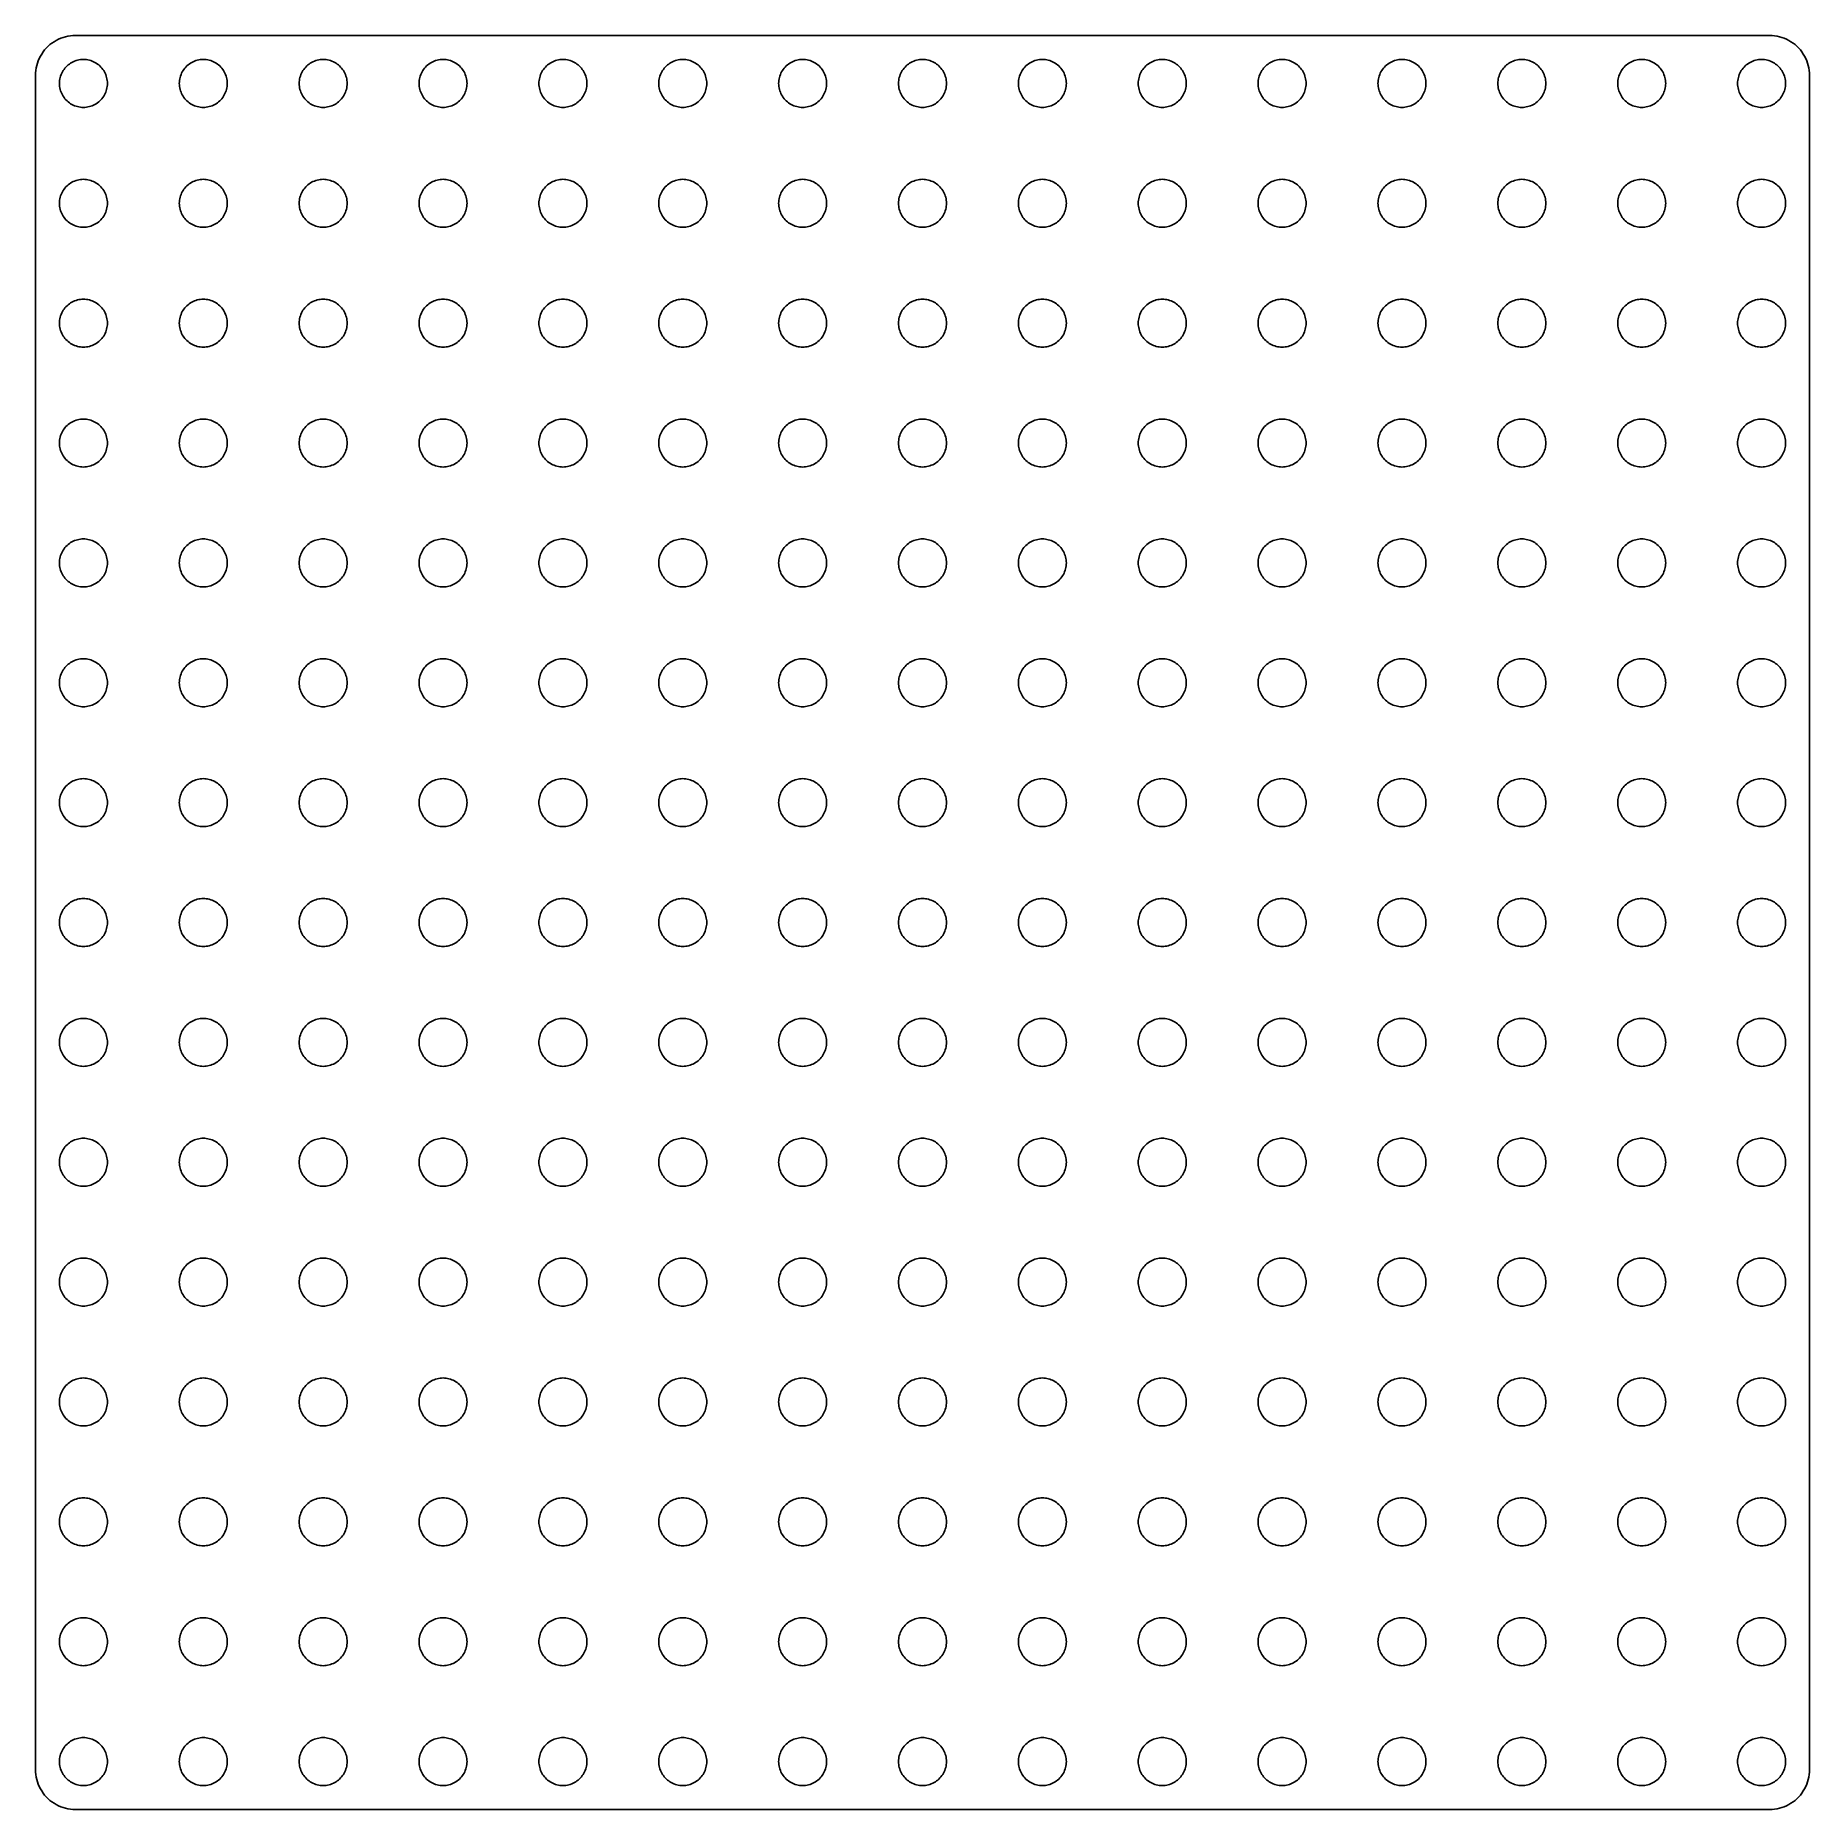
# Model space of a CAD drawing. Header units: metres. Extents: x -111 to 111, y -111 to 111.
import ezdxf

# ---------------------------------------------------------------- set-up
doc = ezdxf.new("R2010")
doc.units = ezdxf.units.M

msp = doc.modelspace()

# ---------------------------------------------------------------- linework, layer by layer
for p, q in [((-110.045, 108.939), (-110.222, 108.679)), ((-109.853, 109.187), (-110.045, 108.939)), ((-109.645, 109.423), (-109.853, 109.187)), ((-109.423, 109.645), (-109.645, 109.423)), ((-109.187, 109.853), (-109.423, 109.645)), ((-108.939, 110.045), (-109.187, 109.853)), ((-108.679, 110.222), (-108.939, 110.045)), ((-108.409, 110.382), (-108.679, 110.222)), ((-108.129, 110.524), (-108.409, 110.382)), ((-107.841, 110.649), (-108.129, 110.524)), ((-107.545, 110.755), (-107.841, 110.649)), ((-107.243, 110.843), (-107.545, 110.755)), ((-106.937, 110.911), (-107.243, 110.843)), ((-106.627, 110.961), (-106.937, 110.911)), ((-106.314, 110.99), (-106.627, 110.961)), ((-106, 111), (-106.314, 110.99)), ((106, 111), (-106, 111)), ((106.314, 110.99), (106, 111)), ((106.627, 110.961), (106.314, 110.99)), ((106.937, 110.911), (106.627, 110.961)), ((107.243, 110.843), (106.937, 110.911)), ((107.545, 110.755), (107.243, 110.843)), ((107.841, 110.649), (107.545, 110.755)), ((108.129, 110.524), (107.841, 110.649)), ((108.409, 110.382), (108.129, 110.524)), ((108.679, 110.222), (108.409, 110.382)), ((108.939, 110.045), (108.679, 110.222)), ((109.187, 109.853), (108.939, 110.045)), ((109.423, 109.645), (109.187, 109.853)), ((109.645, 109.423), (109.423, 109.645)), ((109.853, 109.187), (109.645, 109.423)), ((110.045, 108.939), (109.853, 109.187)), ((110.222, 108.679), (110.045, 108.939)), ((-110.961, 106.627), (-110.99, 106.314)), ((-110.911, 106.937), (-110.961, 106.627)), ((-110.843, 107.243), (-110.911, 106.937)), ((-110.755, 107.545), (-110.843, 107.243)), ((-110.649, 107.841), (-110.755, 107.545)), ((-110.524, 108.129), (-110.649, 107.841)), ((-110.382, 108.409), (-110.524, 108.129)), ((-110.222, 108.679), (-110.382, 108.409)), ((-107.629, 106.445), (-107.533, 106.607)), ((-107.533, 106.607), (-107.427, 106.763)), ((-107.427, 106.763), (-107.312, 106.912)), ((-107.312, 106.912), (-107.187, 107.054)), ((-107.187, 107.054), (-107.054, 107.187)), ((-107.054, 107.187), (-106.912, 107.312)), ((-106.912, 107.312), (-106.763, 107.427)), ((-106.763, 107.427), (-106.607, 107.533)), ((-106.607, 107.533), (-106.445, 107.629)), ((-106.445, 107.629), (-106.277, 107.714)), ((-106.277, 107.714), (-106.104, 107.789)), ((-106.104, 107.789), (-105.927, 107.853)), ((-105.927, 107.853), (-105.746, 107.906)), ((-105.746, 107.906), (-105.562, 107.947)), ((-105.562, 107.947), (-105.376, 107.976)), ((-105.376, 107.976), (-105.188, 107.994)), ((-105.188, 107.994), (-105, 108)), ((-105, 108), (-104.812, 107.994)), ((-104.812, 107.994), (-104.624, 107.976)), ((-104.624, 107.976), (-104.438, 107.947)), ((-104.438, 107.947), (-104.254, 107.906)), ((-104.254, 107.906), (-104.073, 107.853)), ((-104.073, 107.853), (-103.896, 107.789)), ((-103.896, 107.789), (-103.723, 107.714)), ((-103.723, 107.714), (-103.555, 107.629)), ((-103.555, 107.629), (-103.393, 107.533)), ((-103.393, 107.533), (-103.237, 107.427)), ((-103.237, 107.427), (-103.088, 107.312)), ((-103.088, 107.312), (-102.946, 107.187)), ((-102.946, 107.187), (-102.813, 107.054)), ((-102.813, 107.054), (-102.688, 106.912)), ((-102.688, 106.912), (-102.573, 106.763)), ((-102.573, 106.763), (-102.467, 106.607)), ((-102.467, 106.607), (-102.371, 106.445)), ((-92.6289, 106.445), (-92.533, 106.607)), ((-92.533, 106.607), (-92.427, 106.763)), ((-92.427, 106.763), (-92.3115, 106.912)), ((-92.3115, 106.912), (-92.1869, 107.054)), ((-92.1869, 107.054), (-92.0536, 107.187)), ((-92.0536, 107.187), (-91.9123, 107.312)), ((-91.9123, 107.312), (-91.7634, 107.427)), ((-91.7634, 107.427), (-91.6075, 107.533)), ((-91.6075, 107.533), (-91.4453, 107.629)), ((-91.4453, 107.629), (-91.2773, 107.714)), ((-91.2773, 107.714), (-91.1044, 107.789)), ((-91.1044, 107.789), (-90.927, 107.853)), ((-90.927, 107.853), (-90.7461, 107.906)), ((-90.7461, 107.906), (-90.5621, 107.947)), ((-90.5621, 107.947), (-90.376, 107.976)), ((-90.376, 107.976), (-90.1884, 107.994)), ((-90.1884, 107.994), (-90, 108)), ((-90, 108), (-89.8116, 107.994)), ((-89.8116, 107.994), (-89.624, 107.976)), ((-89.624, 107.976), (-89.4379, 107.947)), ((-89.4379, 107.947), (-89.2539, 107.906)), ((-89.2539, 107.906), (-89.073, 107.853)), ((-89.073, 107.853), (-88.8956, 107.789)), ((-88.8956, 107.789), (-88.7227, 107.714)), ((-88.7227, 107.714), (-88.5547, 107.629)), ((-88.5547, 107.629), (-88.3925, 107.533)), ((-88.3925, 107.533), (-88.2366, 107.427)), ((-88.2366, 107.427), (-88.0877, 107.312)), ((-88.0877, 107.312), (-87.9464, 107.187)), ((-87.9464, 107.187), (-87.8131, 107.054)), ((-87.8131, 107.054), (-87.6885, 106.912)), ((-87.6885, 106.912), (-87.573, 106.763)), ((-87.573, 106.763), (-87.467, 106.607)), ((-87.467, 106.607), (-87.3711, 106.445)), ((-77.6289, 106.445), (-77.533, 106.607)), ((-77.533, 106.607), (-77.427, 106.763)), ((-77.427, 106.763), (-77.3115, 106.912)), ((-77.3115, 106.912), (-77.1869, 107.054)), ((-77.1869, 107.054), (-77.0536, 107.187)), ((-77.0536, 107.187), (-76.9123, 107.312)), ((-76.9123, 107.312), (-76.7634, 107.427)), ((-76.7634, 107.427), (-76.6075, 107.533)), ((-76.6075, 107.533), (-76.4453, 107.629)), ((-76.4453, 107.629), (-76.2773, 107.714)), ((-76.2773, 107.714), (-76.1044, 107.789)), ((-76.1044, 107.789), (-75.927, 107.853)), ((-75.927, 107.853), (-75.7461, 107.906)), ((-75.7461, 107.906), (-75.5621, 107.947)), ((-75.5621, 107.947), (-75.376, 107.976)), ((-75.376, 107.976), (-75.1884, 107.994)), ((-75.1884, 107.994), (-75, 108)), ((-75, 108), (-74.8116, 107.994)), ((-74.8116, 107.994), (-74.624, 107.976)), ((-74.624, 107.976), (-74.4379, 107.947)), ((-74.4379, 107.947), (-74.2539, 107.906)), ((-74.2539, 107.906), (-74.073, 107.853)), ((-74.073, 107.853), (-73.8956, 107.789)), ((-73.8956, 107.789), (-73.7227, 107.714)), ((-73.7227, 107.714), (-73.5547, 107.629)), ((-73.5547, 107.629), (-73.3925, 107.533)), ((-73.3925, 107.533), (-73.2366, 107.427)), ((-73.2366, 107.427), (-73.0877, 107.312)), ((-73.0877, 107.312), (-72.9464, 107.187)), ((-72.9464, 107.187), (-72.8131, 107.054)), ((-72.8131, 107.054), (-72.6885, 106.912)), ((-72.6885, 106.912), (-72.573, 106.763)), ((-72.573, 106.763), (-72.467, 106.607)), ((-72.467, 106.607), (-72.3711, 106.445)), ((-62.6289, 106.445), (-62.533, 106.607)), ((-62.533, 106.607), (-62.427, 106.763)), ((-62.427, 106.763), (-62.3115, 106.912)), ((-62.3115, 106.912), (-62.1869, 107.054)), ((-62.1869, 107.054), (-62.0536, 107.187)), ((-62.0536, 107.187), (-61.9123, 107.312)), ((-61.9123, 107.312), (-61.7634, 107.427)), ((-61.7634, 107.427), (-61.6075, 107.533)), ((-61.6075, 107.533), (-61.4453, 107.629)), ((-61.4453, 107.629), (-61.2773, 107.714)), ((-61.2773, 107.714), (-61.1044, 107.789)), ((-61.1044, 107.789), (-60.927, 107.853)), ((-60.927, 107.853), (-60.7461, 107.906)), ((-60.7461, 107.906), (-60.5621, 107.947)), ((-60.5621, 107.947), (-60.376, 107.976)), ((-60.376, 107.976), (-60.1884, 107.994)), ((-60.1884, 107.994), (-60, 108)), ((-60, 108), (-59.8116, 107.994)), ((-59.8116, 107.994), (-59.624, 107.976)), ((-59.624, 107.976), (-59.4379, 107.947)), ((-59.4379, 107.947), (-59.2539, 107.906)), ((-59.2539, 107.906), (-59.0729, 107.853)), ((-59.0729, 107.853), (-58.8956, 107.789)), ((-58.8956, 107.789), (-58.7227, 107.714)), ((-58.7227, 107.714), (-58.5547, 107.629)), ((-58.5547, 107.629), (-58.3925, 107.533)), ((-58.3925, 107.533), (-58.2366, 107.427)), ((-58.2366, 107.427), (-58.0877, 107.312)), ((-58.0877, 107.312), (-57.9464, 107.187)), ((-57.9464, 107.187), (-57.8131, 107.054)), ((-57.8131, 107.054), (-57.6885, 106.912)), ((-57.6885, 106.912), (-57.5729, 106.763)), ((-57.5729, 106.763), (-57.467, 106.607)), ((-57.467, 106.607), (-57.3711, 106.445)), ((-47.6289, 106.445), (-47.533, 106.607)), ((-47.533, 106.607), (-47.427, 106.763)), ((-47.427, 106.763), (-47.3115, 106.912)), ((-47.3115, 106.912), (-47.1869, 107.054)), ((-47.1869, 107.054), (-47.0536, 107.187)), ((-47.0536, 107.187), (-46.9123, 107.312)), ((-46.9123, 107.312), (-46.7634, 107.427)), ((-46.7634, 107.427), (-46.6075, 107.533)), ((-46.6075, 107.533), (-46.4453, 107.629)), ((-46.4453, 107.629), (-46.2773, 107.714)), ((-46.2773, 107.714), (-46.1044, 107.789)), ((-46.1044, 107.789), (-45.927, 107.853)), ((-45.927, 107.853), (-45.7461, 107.906)), ((-45.7461, 107.906), (-45.5621, 107.947)), ((-45.5621, 107.947), (-45.376, 107.976)), ((-45.376, 107.976), (-45.1884, 107.994)), ((-45.1884, 107.994), (-45, 108)), ((-45, 108), (-44.8116, 107.994)), ((-44.8116, 107.994), (-44.624, 107.976)), ((-44.624, 107.976), (-44.4379, 107.947)), ((-44.4379, 107.947), (-44.2539, 107.906)), ((-44.2539, 107.906), (-44.0729, 107.853)), ((-44.0729, 107.853), (-43.8956, 107.789)), ((-43.8956, 107.789), (-43.7227, 107.714)), ((-43.7227, 107.714), (-43.5547, 107.629)), ((-43.5547, 107.629), (-43.3925, 107.533)), ((-43.3925, 107.533), (-43.2366, 107.427)), ((-43.2366, 107.427), (-43.0877, 107.312)), ((-43.0877, 107.312), (-42.9464, 107.187)), ((-42.9464, 107.187), (-42.8131, 107.054)), ((-42.8131, 107.054), (-42.6885, 106.912)), ((-42.6885, 106.912), (-42.5729, 106.763)), ((-42.5729, 106.763), (-42.467, 106.607)), ((-42.467, 106.607), (-42.3711, 106.445)), ((-32.6289, 106.445), (-32.533, 106.607)), ((-32.533, 106.607), (-32.427, 106.763)), ((-32.427, 106.763), (-32.3115, 106.912)), ((-32.3115, 106.912), (-32.1869, 107.054)), ((-32.1869, 107.054), (-32.0536, 107.187)), ((-32.0536, 107.187), (-31.9123, 107.312)), ((-31.9123, 107.312), (-31.7634, 107.427)), ((-31.7634, 107.427), (-31.6075, 107.533)), ((-31.6075, 107.533), (-31.4453, 107.629)), ((-31.4453, 107.629), (-31.2773, 107.714)), ((-31.2773, 107.714), (-31.1044, 107.789)), ((-31.1044, 107.789), (-30.927, 107.853)), ((-30.927, 107.853), (-30.7461, 107.906)), ((-30.7461, 107.906), (-30.5621, 107.947)), ((-30.5621, 107.947), (-30.376, 107.976)), ((-30.376, 107.976), (-30.1884, 107.994)), ((-30.1884, 107.994), (-30, 108)), ((-30, 108), (-29.8116, 107.994)), ((-29.8116, 107.994), (-29.624, 107.976)), ((-29.624, 107.976), (-29.4379, 107.947)), ((-29.4379, 107.947), (-29.2539, 107.906)), ((-29.2539, 107.906), (-29.0729, 107.853)), ((-29.0729, 107.853), (-28.8956, 107.789)), ((-28.8956, 107.789), (-28.7227, 107.714)), ((-28.7227, 107.714), (-28.5547, 107.629)), ((-28.5547, 107.629), (-28.3925, 107.533)), ((-28.3925, 107.533), (-28.2366, 107.427)), ((-28.2366, 107.427), (-28.0877, 107.312)), ((-28.0877, 107.312), (-27.9464, 107.187)), ((-27.9464, 107.187), (-27.8131, 107.054)), ((-27.8131, 107.054), (-27.6884, 106.912)), ((-27.6884, 106.912), (-27.5729, 106.763)), ((-27.5729, 106.763), (-27.467, 106.607)), ((-27.467, 106.607), (-27.3711, 106.445)), ((-17.6289, 106.445), (-17.533, 106.607)), ((-17.533, 106.607), (-17.427, 106.763)), ((-17.427, 106.763), (-17.3115, 106.912)), ((-17.3115, 106.912), (-17.1869, 107.054)), ((-17.1869, 107.054), (-17.0536, 107.187)), ((-17.0536, 107.187), (-16.9123, 107.312)), ((-16.9123, 107.312), (-16.7634, 107.427)), ((-16.7634, 107.427), (-16.6075, 107.533)), ((-16.6075, 107.533), (-16.4453, 107.629)), ((-16.4453, 107.629), (-16.2773, 107.714)), ((-16.2773, 107.714), (-16.1044, 107.789)), ((-16.1044, 107.789), (-15.927, 107.853)), ((-15.927, 107.853), (-15.7461, 107.906)), ((-15.7461, 107.906), (-15.5621, 107.947)), ((-15.5621, 107.947), (-15.376, 107.976)), ((-15.376, 107.976), (-15.1884, 107.994)), ((-15.1884, 107.994), (-15, 108)), ((-15, 108), (-14.8116, 107.994)), ((-14.8116, 107.994), (-14.624, 107.976)), ((-14.624, 107.976), (-14.4379, 107.947)), ((-14.4379, 107.947), (-14.2539, 107.906)), ((-14.2539, 107.906), (-14.0729, 107.853)), ((-14.0729, 107.853), (-13.8956, 107.789)), ((-13.8956, 107.789), (-13.7227, 107.714)), ((-13.7227, 107.714), (-13.5547, 107.629)), ((-13.5547, 107.629), (-13.3925, 107.533)), ((-13.3925, 107.533), (-13.2366, 107.427)), ((-13.2366, 107.427), (-13.0877, 107.312)), ((-13.0877, 107.312), (-12.9464, 107.187)), ((-12.9464, 107.187), (-12.8131, 107.054)), ((-12.8131, 107.054), (-12.6884, 106.912)), ((-12.6884, 106.912), (-12.5729, 106.763)), ((-12.5729, 106.763), (-12.467, 106.607)), ((-12.467, 106.607), (-12.3711, 106.445)), ((-2.62891, 106.445), (-2.53297, 106.607)), ((-2.53297, 106.607), (-2.42705, 106.763)), ((-2.42705, 106.763), (-2.31154, 106.912)), ((-2.31154, 106.912), (-2.1869, 107.054)), ((-2.1869, 107.054), (-2.05363, 107.187)), ((-2.05363, 107.187), (-1.91226, 107.312)), ((-1.91226, 107.312), (-1.76335, 107.427)), ((-1.76335, 107.427), (-1.60747, 107.533)), ((-1.60747, 107.533), (-1.44525, 107.629)), ((-1.44525, 107.629), (-1.27733, 107.714)), ((-1.27733, 107.714), (-1.10437, 107.789)), ((-1.10437, 107.789), (-0.92705, 107.853)), ((-0.92705, 107.853), (-0.74606, 107.906)), ((-0.74606, 107.906), (-0.56213, 107.947)), ((-0.56213, 107.947), (-0.37599, 107.976)), ((-0.37599, 107.976), (-0.18837, 107.994)), ((-0.18837, 107.994), (0, 108)), ((0, 108), (0.18837, 107.994)), ((0.18837, 107.994), (0.37599, 107.976)), ((0.37599, 107.976), (0.56213, 107.947)), ((0.56213, 107.947), (0.74606, 107.906)), ((0.74606, 107.906), (0.92705, 107.853)), ((0.92705, 107.853), (1.10437, 107.789)), ((1.10437, 107.789), (1.27733, 107.714)), ((1.27733, 107.714), (1.44525, 107.629)), ((1.44525, 107.629), (1.60747, 107.533)), ((1.60747, 107.533), (1.76335, 107.427)), ((1.76335, 107.427), (1.91226, 107.312)), ((1.91226, 107.312), (2.05363, 107.187)), ((2.05363, 107.187), (2.1869, 107.054)), ((2.1869, 107.054), (2.31154, 106.912)), ((2.31154, 106.912), (2.42705, 106.763)), ((2.42705, 106.763), (2.53297, 106.607)), ((2.53297, 106.607), (2.62891, 106.445)), ((12.3711, 106.445), (12.467, 106.607)), ((12.467, 106.607), (12.5729, 106.763)), ((12.5729, 106.763), (12.6884, 106.912)), ((12.6884, 106.912), (12.8131, 107.054)), ((12.8131, 107.054), (12.9464, 107.187)), ((12.9464, 107.187), (13.0877, 107.312)), ((13.0877, 107.312), (13.2366, 107.427)), ((13.2366, 107.427), (13.3925, 107.533)), ((13.3925, 107.533), (13.5547, 107.629)), ((13.5547, 107.629), (13.7227, 107.714)), ((13.7227, 107.714), (13.8956, 107.789)), ((13.8956, 107.789), (14.0729, 107.853)), ((14.0729, 107.853), (14.2539, 107.906)), ((14.2539, 107.906), (14.4379, 107.947)), ((14.4379, 107.947), (14.624, 107.976)), ((14.624, 107.976), (14.8116, 107.994)), ((14.8116, 107.994), (15, 108)), ((15, 108), (15.1884, 107.994)), ((15.1884, 107.994), (15.376, 107.976)), ((15.376, 107.976), (15.5621, 107.947)), ((15.5621, 107.947), (15.7461, 107.906)), ((15.7461, 107.906), (15.927, 107.853)), ((15.927, 107.853), (16.1044, 107.789)), ((16.1044, 107.789), (16.2773, 107.714)), ((16.2773, 107.714), (16.4453, 107.629)), ((16.4453, 107.629), (16.6075, 107.533)), ((16.6075, 107.533), (16.7634, 107.427)), ((16.7634, 107.427), (16.9123, 107.312)), ((16.9123, 107.312), (17.0536, 107.187)), ((17.0536, 107.187), (17.1869, 107.054)), ((17.1869, 107.054), (17.3115, 106.912)), ((17.3115, 106.912), (17.427, 106.763)), ((17.427, 106.763), (17.533, 106.607)), ((17.533, 106.607), (17.6289, 106.445)), ((27.3711, 106.445), (27.467, 106.607)), ((27.467, 106.607), (27.5729, 106.763)), ((27.5729, 106.763), (27.6884, 106.912)), ((27.6884, 106.912), (27.8131, 107.054)), ((27.8131, 107.054), (27.9464, 107.187)), ((27.9464, 107.187), (28.0877, 107.312)), ((28.0877, 107.312), (28.2366, 107.427)), ((28.2366, 107.427), (28.3925, 107.533)), ((28.3925, 107.533), (28.5547, 107.629)), ((28.5547, 107.629), (28.7227, 107.714)), ((28.7227, 107.714), (28.8956, 107.789)), ((28.8956, 107.789), (29.0729, 107.853)), ((29.0729, 107.853), (29.2539, 107.906)), ((29.2539, 107.906), (29.4379, 107.947)), ((29.4379, 107.947), (29.624, 107.976)), ((29.624, 107.976), (29.8116, 107.994)), ((29.8116, 107.994), (30, 108)), ((30, 108), (30.1884, 107.994)), ((30.1884, 107.994), (30.376, 107.976)), ((30.376, 107.976), (30.5621, 107.947)), ((30.5621, 107.947), (30.7461, 107.906)), ((30.7461, 107.906), (30.927, 107.853)), ((30.927, 107.853), (31.1044, 107.789)), ((31.1044, 107.789), (31.2773, 107.714)), ((31.2773, 107.714), (31.4453, 107.629)), ((31.4453, 107.629), (31.6075, 107.533)), ((31.6075, 107.533), (31.7634, 107.427)), ((31.7634, 107.427), (31.9123, 107.312)), ((31.9123, 107.312), (32.0536, 107.187)), ((32.0536, 107.187), (32.1869, 107.054)), ((32.1869, 107.054), (32.3115, 106.912)), ((32.3115, 106.912), (32.427, 106.763)), ((32.427, 106.763), (32.533, 106.607)), ((32.533, 106.607), (32.6289, 106.445)), ((42.3711, 106.445), (42.467, 106.607)), ((42.467, 106.607), (42.5729, 106.763)), ((42.5729, 106.763), (42.6885, 106.912)), ((42.6885, 106.912), (42.8131, 107.054)), ((42.8131, 107.054), (42.9464, 107.187)), ((42.9464, 107.187), (43.0877, 107.312)), ((43.0877, 107.312), (43.2366, 107.427)), ((43.2366, 107.427), (43.3925, 107.533)), ((43.3925, 107.533), (43.5547, 107.629)), ((43.5547, 107.629), (43.7227, 107.714)), ((43.7227, 107.714), (43.8956, 107.789)), ((43.8956, 107.789), (44.0729, 107.853)), ((44.0729, 107.853), (44.2539, 107.906)), ((44.2539, 107.906), (44.4379, 107.947)), ((44.4379, 107.947), (44.624, 107.976)), ((44.624, 107.976), (44.8116, 107.994)), ((44.8116, 107.994), (45, 108)), ((45, 108), (45.1884, 107.994)), ((45.1884, 107.994), (45.376, 107.976)), ((45.376, 107.976), (45.5621, 107.947)), ((45.5621, 107.947), (45.7461, 107.906)), ((45.7461, 107.906), (45.927, 107.853)), ((45.927, 107.853), (46.1044, 107.789)), ((46.1044, 107.789), (46.2773, 107.714)), ((46.2773, 107.714), (46.4453, 107.629)), ((46.4453, 107.629), (46.6075, 107.533)), ((46.6075, 107.533), (46.7634, 107.427)), ((46.7634, 107.427), (46.9123, 107.312)), ((46.9123, 107.312), (47.0536, 107.187)), ((47.0536, 107.187), (47.1869, 107.054)), ((47.1869, 107.054), (47.3115, 106.912)), ((47.3115, 106.912), (47.427, 106.763)), ((47.427, 106.763), (47.533, 106.607)), ((47.533, 106.607), (47.6289, 106.445)), ((57.3711, 106.445), (57.467, 106.607)), ((57.467, 106.607), (57.5729, 106.763)), ((57.5729, 106.763), (57.6885, 106.912)), ((57.6885, 106.912), (57.8131, 107.054)), ((57.8131, 107.054), (57.9464, 107.187)), ((57.9464, 107.187), (58.0877, 107.312)), ((58.0877, 107.312), (58.2366, 107.427)), ((58.2366, 107.427), (58.3925, 107.533)), ((58.3925, 107.533), (58.5547, 107.629)), ((58.5547, 107.629), (58.7227, 107.714)), ((58.7227, 107.714), (58.8956, 107.789)), ((58.8956, 107.789), (59.0729, 107.853)), ((59.0729, 107.853), (59.2539, 107.906)), ((59.2539, 107.906), (59.4379, 107.947)), ((59.4379, 107.947), (59.624, 107.976)), ((59.624, 107.976), (59.8116, 107.994)), ((59.8116, 107.994), (60, 108)), ((60, 108), (60.1884, 107.994)), ((60.1884, 107.994), (60.376, 107.976)), ((60.376, 107.976), (60.5621, 107.947)), ((60.5621, 107.947), (60.7461, 107.906)), ((60.7461, 107.906), (60.927, 107.853)), ((60.927, 107.853), (61.1044, 107.789)), ((61.1044, 107.789), (61.2773, 107.714)), ((61.2773, 107.714), (61.4453, 107.629)), ((61.4453, 107.629), (61.6075, 107.533)), ((61.6075, 107.533), (61.7634, 107.427)), ((61.7634, 107.427), (61.9123, 107.312)), ((61.9123, 107.312), (62.0536, 107.187)), ((62.0536, 107.187), (62.1869, 107.054)), ((62.1869, 107.054), (62.3115, 106.912)), ((62.3115, 106.912), (62.427, 106.763)), ((62.427, 106.763), (62.533, 106.607)), ((62.533, 106.607), (62.6289, 106.445)), ((72.3711, 106.445), (72.467, 106.607)), ((72.467, 106.607), (72.573, 106.763)), ((72.573, 106.763), (72.6885, 106.912)), ((72.6885, 106.912), (72.8131, 107.054)), ((72.8131, 107.054), (72.9464, 107.187)), ((72.9464, 107.187), (73.0877, 107.312)), ((73.0877, 107.312), (73.2366, 107.427)), ((73.2366, 107.427), (73.3925, 107.533)), ((73.3925, 107.533), (73.5547, 107.629)), ((73.5547, 107.629), (73.7227, 107.714)), ((73.7227, 107.714), (73.8956, 107.789)), ((73.8956, 107.789), (74.073, 107.853)), ((74.073, 107.853), (74.2539, 107.906)), ((74.2539, 107.906), (74.4379, 107.947)), ((74.4379, 107.947), (74.624, 107.976)), ((74.624, 107.976), (74.8116, 107.994)), ((74.8116, 107.994), (75, 108)), ((75, 108), (75.1884, 107.994)), ((75.1884, 107.994), (75.376, 107.976)), ((75.376, 107.976), (75.5621, 107.947)), ((75.5621, 107.947), (75.7461, 107.906)), ((75.7461, 107.906), (75.927, 107.853)), ((75.927, 107.853), (76.1044, 107.789)), ((76.1044, 107.789), (76.2773, 107.714)), ((76.2773, 107.714), (76.4453, 107.629)), ((76.4453, 107.629), (76.6075, 107.533)), ((76.6075, 107.533), (76.7634, 107.427)), ((76.7634, 107.427), (76.9123, 107.312)), ((76.9123, 107.312), (77.0536, 107.187)), ((77.0536, 107.187), (77.1869, 107.054)), ((77.1869, 107.054), (77.3115, 106.912)), ((77.3115, 106.912), (77.427, 106.763)), ((77.427, 106.763), (77.533, 106.607)), ((77.533, 106.607), (77.6289, 106.445)), ((87.3711, 106.445), (87.467, 106.607)), ((87.467, 106.607), (87.573, 106.763)), ((87.573, 106.763), (87.6885, 106.912)), ((87.6885, 106.912), (87.8131, 107.054)), ((87.8131, 107.054), (87.9464, 107.187)), ((87.9464, 107.187), (88.0877, 107.312)), ((88.0877, 107.312), (88.2366, 107.427)), ((88.2366, 107.427), (88.3925, 107.533)), ((88.3925, 107.533), (88.5547, 107.629)), ((88.5547, 107.629), (88.7227, 107.714)), ((88.7227, 107.714), (88.8956, 107.789)), ((88.8956, 107.789), (89.073, 107.853)), ((89.073, 107.853), (89.2539, 107.906)), ((89.2539, 107.906), (89.4379, 107.947)), ((89.4379, 107.947), (89.624, 107.976)), ((89.624, 107.976), (89.8116, 107.994)), ((89.8116, 107.994), (90, 108)), ((90, 108), (90.1884, 107.994)), ((90.1884, 107.994), (90.376, 107.976)), ((90.376, 107.976), (90.5621, 107.947)), ((90.5621, 107.947), (90.7461, 107.906)), ((90.7461, 107.906), (90.927, 107.853)), ((90.927, 107.853), (91.1044, 107.789)), ((91.1044, 107.789), (91.2773, 107.714)), ((91.2773, 107.714), (91.4453, 107.629)), ((91.4453, 107.629), (91.6075, 107.533)), ((91.6075, 107.533), (91.7634, 107.427)), ((91.7634, 107.427), (91.9123, 107.312)), ((91.9123, 107.312), (92.0536, 107.187)), ((92.0536, 107.187), (92.1869, 107.054)), ((92.1869, 107.054), (92.3115, 106.912)), ((92.3115, 106.912), (92.427, 106.763)), ((92.427, 106.763), (92.533, 106.607)), ((92.533, 106.607), (92.6289, 106.445)), ((102.371, 106.445), (102.467, 106.607)), ((102.467, 106.607), (102.573, 106.763)), ((102.573, 106.763), (102.688, 106.912)), ((102.688, 106.912), (102.813, 107.054)), ((102.813, 107.054), (102.946, 107.187)), ((102.946, 107.187), (103.088, 107.312)), ((103.088, 107.312), (103.237, 107.427)), ((103.237, 107.427), (103.393, 107.533)), ((103.393, 107.533), (103.555, 107.629)), ((103.555, 107.629), (103.723, 107.714)), ((103.723, 107.714), (103.896, 107.789)), ((103.896, 107.789), (104.073, 107.853)), ((104.073, 107.853), (104.254, 107.906)), ((104.254, 107.906), (104.438, 107.947)), ((104.438, 107.947), (104.624, 107.976)), ((104.624, 107.976), (104.812, 107.994)), ((104.812, 107.994), (105, 108)), ((105, 108), (105.188, 107.994)), ((105.188, 107.994), (105.376, 107.976)), ((105.376, 107.976), (105.562, 107.947)), ((105.562, 107.947), (105.746, 107.906)), ((105.746, 107.906), (105.927, 107.853)), ((105.927, 107.853), (106.104, 107.789)), ((106.104, 107.789), (106.277, 107.714)), ((106.277, 107.714), (106.445, 107.629)), ((106.445, 107.629), (106.607, 107.533)), ((106.607, 107.533), (106.763, 107.427)), ((106.763, 107.427), (106.912, 107.312)), ((106.912, 107.312), (107.054, 107.187)), ((107.054, 107.187), (107.187, 107.054)), ((107.187, 107.054), (107.312, 106.912)), ((107.312, 106.912), (107.427, 106.763)), ((107.427, 106.763), (107.533, 106.607)), ((107.533, 106.607), (107.629, 106.445)), ((110.382, 108.409), (110.222, 108.679)), ((110.524, 108.129), (110.382, 108.409)), ((110.649, 107.841), (110.524, 108.129)), ((110.755, 107.545), (110.649, 107.841)), ((110.843, 107.243), (110.755, 107.545)), ((110.911, 106.937), (110.843, 107.243)), ((110.961, 106.627), (110.911, 106.937)), ((110.99, 106.314), (110.961, 106.627)), ((-110.99, 106.314), (-111, 106)), ((-111, 106), (-111, -106)), ((-108, 105), (-107.994, 105.188)), ((-107.994, 104.812), (-108, 105)), ((-107.994, 105.188), (-107.976, 105.376)), ((-107.976, 104.624), (-107.994, 104.812)), ((-107.976, 105.376), (-107.947, 105.562)), ((-107.947, 104.438), (-107.976, 104.624)), ((-107.947, 105.562), (-107.906, 105.746)), ((-107.906, 104.254), (-107.947, 104.438)), ((-107.906, 105.746), (-107.853, 105.927)), ((-107.853, 105.927), (-107.789, 106.104)), ((-107.789, 106.104), (-107.714, 106.277)), ((-107.714, 106.277), (-107.629, 106.445)), ((-102.371, 106.445), (-102.286, 106.277)), ((-102.286, 106.277), (-102.211, 106.104)), ((-102.211, 106.104), (-102.147, 105.927)), ((-102.147, 105.927), (-102.094, 105.746)), ((-102.094, 105.746), (-102.053, 105.562)), ((-102.053, 104.438), (-102.094, 104.254)), ((-102.053, 105.562), (-102.024, 105.376)), ((-102.024, 104.624), (-102.053, 104.438)), ((-102.024, 105.376), (-102.006, 105.188)), ((-102.006, 104.812), (-102.024, 104.624)), ((-102.006, 105.188), (-102, 105)), ((-102, 105), (-102.006, 104.812)), ((-93, 105), (-92.9941, 105.188)), ((-92.9941, 104.812), (-93, 105)), ((-92.9941, 105.188), (-92.9763, 105.376)), ((-92.9763, 104.624), (-92.9941, 104.812)), ((-92.9763, 105.376), (-92.9469, 105.562)), ((-92.9469, 104.438), (-92.9763, 104.624)), ((-92.9469, 105.562), (-92.9057, 105.746)), ((-92.9057, 104.254), (-92.9469, 104.438)), ((-92.9057, 105.746), (-92.8532, 105.927)), ((-92.8532, 105.927), (-92.7893, 106.104)), ((-92.7893, 106.104), (-92.7145, 106.277)), ((-92.7145, 106.277), (-92.6289, 106.445)), ((-87.3711, 106.445), (-87.2855, 106.277)), ((-87.2855, 106.277), (-87.2107, 106.104)), ((-87.2107, 106.104), (-87.1468, 105.927)), ((-87.1468, 105.927), (-87.0943, 105.746)), ((-87.0943, 105.746), (-87.0531, 105.562)), ((-87.0531, 104.438), (-87.0943, 104.254)), ((-87.0531, 105.562), (-87.0237, 105.376)), ((-87.0237, 104.624), (-87.0531, 104.438)), ((-87.0237, 105.376), (-87.0059, 105.188)), ((-87.0059, 104.812), (-87.0237, 104.624)), ((-87.0059, 105.188), (-87, 105)), ((-87, 105), (-87.0059, 104.812)), ((-78, 105), (-77.9941, 105.188)), ((-77.9941, 104.812), (-78, 105)), ((-77.9941, 105.188), (-77.9763, 105.376)), ((-77.9763, 104.624), (-77.9941, 104.812)), ((-77.9763, 105.376), (-77.9469, 105.562)), ((-77.9469, 104.438), (-77.9763, 104.624)), ((-77.9469, 105.562), (-77.9057, 105.746)), ((-77.9057, 104.254), (-77.9469, 104.438)), ((-77.9057, 105.746), (-77.8532, 105.927)), ((-77.8532, 105.927), (-77.7893, 106.104)), ((-77.7893, 106.104), (-77.7145, 106.277)), ((-77.7145, 106.277), (-77.6289, 106.445)), ((-72.3711, 106.445), (-72.2855, 106.277)), ((-72.2855, 106.277), (-72.2107, 106.104)), ((-72.2107, 106.104), (-72.1468, 105.927)), ((-72.1468, 105.927), (-72.0943, 105.746)), ((-72.0943, 105.746), (-72.0531, 105.562)), ((-72.0531, 104.438), (-72.0943, 104.254)), ((-72.0531, 105.562), (-72.0237, 105.376)), ((-72.0237, 104.624), (-72.0531, 104.438)), ((-72.0237, 105.376), (-72.0059, 105.188)), ((-72.0059, 104.812), (-72.0237, 104.624)), ((-72.0059, 105.188), (-72, 105)), ((-72, 105), (-72.0059, 104.812)), ((-63, 105), (-62.9941, 105.188)), ((-62.9941, 104.812), (-63, 105)), ((-62.9941, 105.188), (-62.9763, 105.376)), ((-62.9763, 104.624), (-62.9941, 104.812)), ((-62.9763, 105.376), (-62.9469, 105.562)), ((-62.9469, 104.438), (-62.9763, 104.624)), ((-62.9469, 105.562), (-62.9057, 105.746)), ((-62.9057, 104.254), (-62.9469, 104.438)), ((-62.9057, 105.746), (-62.8532, 105.927)), ((-62.8532, 105.927), (-62.7893, 106.104)), ((-62.7893, 106.104), (-62.7145, 106.277)), ((-62.7145, 106.277), (-62.6289, 106.445)), ((-57.3711, 106.445), (-57.2855, 106.277)), ((-57.2855, 106.277), (-57.2107, 106.104)), ((-57.2107, 106.104), (-57.1468, 105.927)), ((-57.1468, 105.927), (-57.0942, 105.746)), ((-57.0942, 105.746), (-57.0531, 105.562)), ((-57.0531, 104.438), (-57.0942, 104.254)), ((-57.0531, 105.562), (-57.0237, 105.376)), ((-57.0237, 104.624), (-57.0531, 104.438)), ((-57.0237, 105.376), (-57.0059, 105.188)), ((-57.0059, 104.812), (-57.0237, 104.624)), ((-57.0059, 105.188), (-57, 105)), ((-57, 105), (-57.0059, 104.812)), ((-48, 105), (-47.9941, 105.188)), ((-47.9941, 104.812), (-48, 105)), ((-47.9941, 105.188), (-47.9763, 105.376)), ((-47.9763, 104.624), (-47.9941, 104.812)), ((-47.9763, 105.376), (-47.9469, 105.562)), ((-47.9469, 104.438), (-47.9763, 104.624)), ((-47.9469, 105.562), (-47.9057, 105.746)), ((-47.9057, 104.254), (-47.9469, 104.438)), ((-47.9057, 105.746), (-47.8532, 105.927)), ((-47.8532, 105.927), (-47.7893, 106.104)), ((-47.7893, 106.104), (-47.7145, 106.277)), ((-47.7145, 106.277), (-47.6289, 106.445)), ((-42.3711, 106.445), (-42.2855, 106.277)), ((-42.2855, 106.277), (-42.2107, 106.104)), ((-42.2107, 106.104), (-42.1468, 105.927)), ((-42.1468, 105.927), (-42.0942, 105.746)), ((-42.0942, 105.746), (-42.0531, 105.562)), ((-42.0531, 104.438), (-42.0942, 104.254)), ((-42.0531, 105.562), (-42.0237, 105.376)), ((-42.0237, 104.624), (-42.0531, 104.438)), ((-42.0237, 105.376), (-42.0059, 105.188)), ((-42.0059, 104.812), (-42.0237, 104.624)), ((-42.0059, 105.188), (-42, 105)), ((-42, 105), (-42.0059, 104.812)), ((-33, 105), (-32.9941, 105.188)), ((-32.9941, 104.812), (-33, 105)), ((-32.9941, 105.188), (-32.9763, 105.376)), ((-32.9763, 104.624), (-32.9941, 104.812)), ((-32.9763, 105.376), (-32.9469, 105.562)), ((-32.9469, 104.438), (-32.9763, 104.624)), ((-32.9469, 105.562), (-32.9057, 105.746)), ((-32.9057, 104.254), (-32.9469, 104.438)), ((-32.9057, 105.746), (-32.8532, 105.927)), ((-32.8532, 105.927), (-32.7893, 106.104)), ((-32.7893, 106.104), (-32.7145, 106.277)), ((-32.7145, 106.277), (-32.6289, 106.445)), ((-27.3711, 106.445), (-27.2855, 106.277)), ((-27.2855, 106.277), (-27.2107, 106.104)), ((-27.2107, 106.104), (-27.1468, 105.927)), ((-27.1468, 105.927), (-27.0942, 105.746)), ((-27.0942, 105.746), (-27.0531, 105.562)), ((-27.0531, 104.438), (-27.0942, 104.254)), ((-27.0531, 105.562), (-27.0237, 105.376)), ((-27.0237, 104.624), (-27.0531, 104.438)), ((-27.0237, 105.376), (-27.0059, 105.188)), ((-27.0059, 104.812), (-27.0237, 104.624)), ((-27.0059, 105.188), (-27, 105)), ((-27, 105), (-27.0059, 104.812)), ((-18, 105), (-17.9941, 105.188)), ((-17.9941, 104.812), (-18, 105)), ((-17.9941, 105.188), (-17.9763, 105.376)), ((-17.9763, 104.624), (-17.9941, 104.812)), ((-17.9763, 105.376), (-17.9469, 105.562)), ((-17.9469, 104.438), (-17.9763, 104.624)), ((-17.9469, 105.562), (-17.9057, 105.746)), ((-17.9057, 104.254), (-17.9469, 104.438)), ((-17.9057, 105.746), (-17.8532, 105.927)), ((-17.8532, 105.927), (-17.7893, 106.104)), ((-17.7893, 106.104), (-17.7145, 106.277)), ((-17.7145, 106.277), (-17.6289, 106.445)), ((-12.3711, 106.445), (-12.2855, 106.277)), ((-12.2855, 106.277), (-12.2107, 106.104)), ((-12.2107, 106.104), (-12.1468, 105.927)), ((-12.1468, 105.927), (-12.0942, 105.746)), ((-12.0942, 105.746), (-12.0531, 105.562)), ((-12.0531, 104.438), (-12.0942, 104.254)), ((-12.0531, 105.562), (-12.0237, 105.376)), ((-12.0237, 104.624), (-12.0531, 104.438)), ((-12.0237, 105.376), (-12.0059, 105.188)), ((-12.0059, 104.812), (-12.0237, 104.624)), ((-12.0059, 105.188), (-12, 105)), ((-12, 105), (-12.0059, 104.812)), ((-3, 105), (-2.99408, 105.188)), ((-2.99408, 104.812), (-3, 105)), ((-2.99408, 105.188), (-2.97633, 105.376)), ((-2.97633, 104.624), (-2.99408, 104.812)), ((-2.97633, 105.376), (-2.94685, 105.562)), ((-2.94685, 104.438), (-2.97633, 104.624)), ((-2.94685, 105.562), (-2.90575, 105.746)), ((-2.90575, 104.254), (-2.94685, 104.438)), ((-2.90575, 105.746), (-2.85316, 105.927)), ((-2.85316, 105.927), (-2.78932, 106.104)), ((-2.78932, 106.104), (-2.71448, 106.277)), ((-2.71448, 106.277), (-2.62891, 106.445)), ((2.62891, 106.445), (2.71448, 106.277)), ((2.71448, 106.277), (2.78932, 106.104)), ((2.78932, 106.104), (2.85316, 105.927)), ((2.85316, 105.927), (2.90575, 105.746)), ((2.90575, 105.746), (2.94685, 105.562)), ((2.94685, 104.438), (2.90575, 104.254)), ((2.94685, 105.562), (2.97633, 105.376)), ((2.97633, 104.624), (2.94685, 104.438)), ((2.97633, 105.376), (2.99408, 105.188)), ((2.99408, 104.812), (2.97633, 104.624)), ((2.99408, 105.188), (3, 105)), ((3, 105), (2.99408, 104.812)), ((12, 105), (12.0059, 105.188)), ((12.0059, 104.812), (12, 105)), ((12.0059, 105.188), (12.0237, 105.376)), ((12.0237, 104.624), (12.0059, 104.812)), ((12.0237, 105.376), (12.0531, 105.562)), ((12.0531, 104.438), (12.0237, 104.624)), ((12.0531, 105.562), (12.0942, 105.746)), ((12.0942, 104.254), (12.0531, 104.438)), ((12.0942, 105.746), (12.1468, 105.927)), ((12.1468, 105.927), (12.2107, 106.104)), ((12.2107, 106.104), (12.2855, 106.277)), ((12.2855, 106.277), (12.3711, 106.445)), ((17.6289, 106.445), (17.7145, 106.277)), ((17.7145, 106.277), (17.7893, 106.104)), ((17.7893, 106.104), (17.8532, 105.927)), ((17.8532, 105.927), (17.9057, 105.746)), ((17.9057, 105.746), (17.9469, 105.562)), ((17.9469, 104.438), (17.9057, 104.254)), ((17.9469, 105.562), (17.9763, 105.376)), ((17.9763, 104.624), (17.9469, 104.438)), ((17.9763, 105.376), (17.9941, 105.188)), ((17.9941, 104.812), (17.9763, 104.624)), ((17.9941, 105.188), (18, 105)), ((18, 105), (17.9941, 104.812)), ((27, 105), (27.0059, 105.188)), ((27.0059, 104.812), (27, 105)), ((27.0059, 105.188), (27.0237, 105.376)), ((27.0237, 104.624), (27.0059, 104.812)), ((27.0237, 105.376), (27.0531, 105.562)), ((27.0531, 104.438), (27.0237, 104.624)), ((27.0531, 105.562), (27.0942, 105.746)), ((27.0942, 104.254), (27.0531, 104.438)), ((27.0942, 105.746), (27.1468, 105.927)), ((27.1468, 105.927), (27.2107, 106.104)), ((27.2107, 106.104), (27.2855, 106.277)), ((27.2855, 106.277), (27.3711, 106.445)), ((32.6289, 106.445), (32.7145, 106.277)), ((32.7145, 106.277), (32.7893, 106.104)), ((32.7893, 106.104), (32.8532, 105.927)), ((32.8532, 105.927), (32.9057, 105.746)), ((32.9057, 105.746), (32.9469, 105.562)), ((32.9469, 104.438), (32.9057, 104.254)), ((32.9469, 105.562), (32.9763, 105.376)), ((32.9763, 104.624), (32.9469, 104.438)), ((32.9763, 105.376), (32.9941, 105.188)), ((32.9941, 104.812), (32.9763, 104.624)), ((32.9941, 105.188), (33, 105)), ((33, 105), (32.9941, 104.812)), ((42, 105), (42.0059, 105.188)), ((42.0059, 104.812), (42, 105)), ((42.0059, 105.188), (42.0237, 105.376)), ((42.0237, 104.624), (42.0059, 104.812)), ((42.0237, 105.376), (42.0531, 105.562)), ((42.0531, 104.438), (42.0237, 104.624)), ((42.0531, 105.562), (42.0942, 105.746)), ((42.0942, 104.254), (42.0531, 104.438)), ((42.0942, 105.746), (42.1468, 105.927)), ((42.1468, 105.927), (42.2107, 106.104)), ((42.2107, 106.104), (42.2855, 106.277)), ((42.2855, 106.277), (42.3711, 106.445)), ((47.6289, 106.445), (47.7145, 106.277)), ((47.7145, 106.277), (47.7893, 106.104)), ((47.7893, 106.104), (47.8532, 105.927)), ((47.8532, 105.927), (47.9057, 105.746)), ((47.9057, 105.746), (47.9469, 105.562)), ((47.9469, 104.438), (47.9057, 104.254)), ((47.9469, 105.562), (47.9763, 105.376)), ((47.9763, 104.624), (47.9469, 104.438)), ((47.9763, 105.376), (47.9941, 105.188)), ((47.9941, 104.812), (47.9763, 104.624)), ((47.9941, 105.188), (48, 105)), ((48, 105), (47.9941, 104.812)), ((57, 105), (57.0059, 105.188)), ((57.0059, 104.812), (57, 105)), ((57.0059, 105.188), (57.0237, 105.376)), ((57.0237, 104.624), (57.0059, 104.812)), ((57.0237, 105.376), (57.0531, 105.562)), ((57.0531, 104.438), (57.0237, 104.624)), ((57.0531, 105.562), (57.0942, 105.746)), ((57.0942, 104.254), (57.0531, 104.438)), ((57.0942, 105.746), (57.1468, 105.927)), ((57.1468, 105.927), (57.2107, 106.104)), ((57.2107, 106.104), (57.2855, 106.277)), ((57.2855, 106.277), (57.3711, 106.445)), ((62.6289, 106.445), (62.7145, 106.277)), ((62.7145, 106.277), (62.7893, 106.104)), ((62.7893, 106.104), (62.8532, 105.927)), ((62.8532, 105.927), (62.9057, 105.746)), ((62.9057, 105.746), (62.9469, 105.562)), ((62.9469, 104.438), (62.9057, 104.254)), ((62.9469, 105.562), (62.9763, 105.376)), ((62.9763, 104.624), (62.9469, 104.438)), ((62.9763, 105.376), (62.9941, 105.188)), ((62.9941, 104.812), (62.9763, 104.624)), ((62.9941, 105.188), (63, 105)), ((63, 105), (62.9941, 104.812)), ((72, 105), (72.0059, 105.188)), ((72.0059, 104.812), (72, 105)), ((72.0059, 105.188), (72.0237, 105.376)), ((72.0237, 104.624), (72.0059, 104.812)), ((72.0237, 105.376), (72.0531, 105.562)), ((72.0531, 104.438), (72.0237, 104.624)), ((72.0531, 105.562), (72.0943, 105.746)), ((72.0943, 104.254), (72.0531, 104.438)), ((72.0943, 105.746), (72.1468, 105.927)), ((72.1468, 105.927), (72.2107, 106.104)), ((72.2107, 106.104), (72.2855, 106.277)), ((72.2855, 106.277), (72.3711, 106.445)), ((77.6289, 106.445), (77.7145, 106.277)), ((77.7145, 106.277), (77.7893, 106.104)), ((77.7893, 106.104), (77.8532, 105.927)), ((77.8532, 105.927), (77.9057, 105.746)), ((77.9057, 105.746), (77.9469, 105.562)), ((77.9469, 104.438), (77.9057, 104.254)), ((77.9469, 105.562), (77.9763, 105.376)), ((77.9763, 104.624), (77.9469, 104.438)), ((77.9763, 105.376), (77.9941, 105.188)), ((77.9941, 104.812), (77.9763, 104.624)), ((77.9941, 105.188), (78, 105)), ((78, 105), (77.9941, 104.812)), ((87, 105), (87.0059, 105.188)), ((87.0059, 104.812), (87, 105)), ((87.0059, 105.188), (87.0237, 105.376)), ((87.0237, 104.624), (87.0059, 104.812)), ((87.0237, 105.376), (87.0531, 105.562)), ((87.0531, 104.438), (87.0237, 104.624)), ((87.0531, 105.562), (87.0943, 105.746)), ((87.0943, 104.254), (87.0531, 104.438)), ((87.0943, 105.746), (87.1468, 105.927)), ((87.1468, 105.927), (87.2107, 106.104)), ((87.2107, 106.104), (87.2855, 106.277)), ((87.2855, 106.277), (87.3711, 106.445)), ((92.6289, 106.445), (92.7145, 106.277)), ((92.7145, 106.277), (92.7893, 106.104)), ((92.7893, 106.104), (92.8532, 105.927)), ((92.8532, 105.927), (92.9057, 105.746)), ((92.9057, 105.746), (92.9469, 105.562)), ((92.9469, 104.438), (92.9057, 104.254)), ((92.9469, 105.562), (92.9763, 105.376)), ((92.9763, 104.624), (92.9469, 104.438)), ((92.9763, 105.376), (92.9941, 105.188)), ((92.9941, 104.812), (92.9763, 104.624)), ((92.9941, 105.188), (93, 105)), ((93, 105), (92.9941, 104.812)), ((102, 105), (102.006, 105.188)), ((102.006, 104.812), (102, 105)), ((102.006, 105.188), (102.024, 105.376)), ((102.024, 104.624), (102.006, 104.812)), ((102.024, 105.376), (102.053, 105.562)), ((102.053, 104.438), (102.024, 104.624)), ((102.053, 105.562), (102.094, 105.746)), ((102.094, 104.254), (102.053, 104.438)), ((102.094, 105.746), (102.147, 105.927)), ((102.147, 105.927), (102.211, 106.104)), ((102.211, 106.104), (102.286, 106.277)), ((102.286, 106.277), (102.371, 106.445)), ((107.629, 106.445), (107.714, 106.277)), ((107.714, 106.277), (107.789, 106.104)), ((107.789, 106.104), (107.853, 105.927)), ((107.853, 105.927), (107.906, 105.746)), ((107.906, 105.746), (107.947, 105.562)), ((107.947, 104.438), (107.906, 104.254)), ((107.947, 105.562), (107.976, 105.376)), ((107.976, 104.624), (107.947, 104.438)), ((107.976, 105.376), (107.994, 105.188)), ((107.994, 104.812), (107.976, 104.624)), ((107.994, 105.188), (108, 105)), ((108, 105), (107.994, 104.812)), ((111, 106), (110.99, 106.314)), ((111, -106), (111, 106)), ((-107.853, 104.073), (-107.906, 104.254)), ((-107.789, 103.896), (-107.853, 104.073)), ((-107.714, 103.723), (-107.789, 103.896)), ((-107.629, 103.555), (-107.714, 103.723)), ((-107.533, 103.393), (-107.629, 103.555)), ((-107.427, 103.237), (-107.533, 103.393)), ((-107.312, 103.088), (-107.427, 103.237)), ((-107.187, 102.946), (-107.312, 103.088)), ((-107.054, 102.813), (-107.187, 102.946)), ((-106.912, 102.688), (-107.054, 102.813)), ((-106.763, 102.573), (-106.912, 102.688)), ((-106.607, 102.467), (-106.763, 102.573)), ((-106.445, 102.371), (-106.607, 102.467)), ((-106.277, 102.286), (-106.445, 102.371)), ((-106.104, 102.211), (-106.277, 102.286)), ((-105.927, 102.147), (-106.104, 102.211)), ((-105.746, 102.094), (-105.927, 102.147)), ((-104.073, 102.147), (-104.254, 102.094)), ((-103.896, 102.211), (-104.073, 102.147)), ((-103.723, 102.286), (-103.896, 102.211)), ((-103.555, 102.371), (-103.723, 102.286)), ((-103.393, 102.467), (-103.555, 102.371)), ((-103.237, 102.573), (-103.393, 102.467)), ((-103.088, 102.688), (-103.237, 102.573)), ((-102.946, 102.813), (-103.088, 102.688)), ((-102.813, 102.946), (-102.946, 102.813)), ((-102.688, 103.088), (-102.813, 102.946)), ((-102.573, 103.237), (-102.688, 103.088)), ((-102.467, 103.393), (-102.573, 103.237)), ((-102.371, 103.555), (-102.467, 103.393)), ((-102.286, 103.723), (-102.371, 103.555)), ((-102.211, 103.896), (-102.286, 103.723)), ((-102.147, 104.073), (-102.211, 103.896)), ((-102.094, 104.254), (-102.147, 104.073)), ((-92.8532, 104.073), (-92.9057, 104.254)), ((-92.7893, 103.896), (-92.8532, 104.073)), ((-92.7145, 103.723), (-92.7893, 103.896)), ((-92.6289, 103.555), (-92.7145, 103.723)), ((-92.533, 103.393), (-92.6289, 103.555)), ((-92.427, 103.237), (-92.533, 103.393)), ((-92.3115, 103.088), (-92.427, 103.237)), ((-92.1869, 102.946), (-92.3115, 103.088)), ((-92.0536, 102.813), (-92.1869, 102.946)), ((-91.9123, 102.688), (-92.0536, 102.813)), ((-91.7634, 102.573), (-91.9123, 102.688)), ((-91.6075, 102.467), (-91.7634, 102.573)), ((-91.4453, 102.371), (-91.6075, 102.467)), ((-91.2773, 102.286), (-91.4453, 102.371)), ((-91.1044, 102.211), (-91.2773, 102.286)), ((-90.927, 102.147), (-91.1044, 102.211)), ((-90.7461, 102.094), (-90.927, 102.147)), ((-89.073, 102.147), (-89.2539, 102.094)), ((-88.8956, 102.211), (-89.073, 102.147)), ((-88.7227, 102.286), (-88.8956, 102.211)), ((-88.5547, 102.371), (-88.7227, 102.286)), ((-88.3925, 102.467), (-88.5547, 102.371)), ((-88.2366, 102.573), (-88.3925, 102.467)), ((-88.0877, 102.688), (-88.2366, 102.573)), ((-87.9464, 102.813), (-88.0877, 102.688)), ((-87.8131, 102.946), (-87.9464, 102.813)), ((-87.6885, 103.088), (-87.8131, 102.946)), ((-87.573, 103.237), (-87.6885, 103.088)), ((-87.467, 103.393), (-87.573, 103.237)), ((-87.3711, 103.555), (-87.467, 103.393)), ((-87.2855, 103.723), (-87.3711, 103.555)), ((-87.2107, 103.896), (-87.2855, 103.723)), ((-87.1468, 104.073), (-87.2107, 103.896)), ((-87.0943, 104.254), (-87.1468, 104.073)), ((-77.8532, 104.073), (-77.9057, 104.254)), ((-77.7893, 103.896), (-77.8532, 104.073)), ((-77.7145, 103.723), (-77.7893, 103.896)), ((-77.6289, 103.555), (-77.7145, 103.723)), ((-77.533, 103.393), (-77.6289, 103.555)), ((-77.427, 103.237), (-77.533, 103.393)), ((-77.3115, 103.088), (-77.427, 103.237)), ((-77.1869, 102.946), (-77.3115, 103.088)), ((-77.0536, 102.813), (-77.1869, 102.946)), ((-76.9123, 102.688), (-77.0536, 102.813)), ((-76.7634, 102.573), (-76.9123, 102.688)), ((-76.6075, 102.467), (-76.7634, 102.573)), ((-76.4453, 102.371), (-76.6075, 102.467)), ((-76.2773, 102.286), (-76.4453, 102.371)), ((-76.1044, 102.211), (-76.2773, 102.286)), ((-75.927, 102.147), (-76.1044, 102.211)), ((-75.7461, 102.094), (-75.927, 102.147)), ((-74.073, 102.147), (-74.2539, 102.094)), ((-73.8956, 102.211), (-74.073, 102.147)), ((-73.7227, 102.286), (-73.8956, 102.211)), ((-73.5547, 102.371), (-73.7227, 102.286)), ((-73.3925, 102.467), (-73.5547, 102.371)), ((-73.2366, 102.573), (-73.3925, 102.467)), ((-73.0877, 102.688), (-73.2366, 102.573)), ((-72.9464, 102.813), (-73.0877, 102.688)), ((-72.8131, 102.946), (-72.9464, 102.813)), ((-72.6885, 103.088), (-72.8131, 102.946)), ((-72.573, 103.237), (-72.6885, 103.088)), ((-72.467, 103.393), (-72.573, 103.237)), ((-72.3711, 103.555), (-72.467, 103.393)), ((-72.2855, 103.723), (-72.3711, 103.555)), ((-72.2107, 103.896), (-72.2855, 103.723)), ((-72.1468, 104.073), (-72.2107, 103.896)), ((-72.0943, 104.254), (-72.1468, 104.073)), ((-62.8532, 104.073), (-62.9057, 104.254)), ((-62.7893, 103.896), (-62.8532, 104.073)), ((-62.7145, 103.723), (-62.7893, 103.896)), ((-62.6289, 103.555), (-62.7145, 103.723)), ((-62.533, 103.393), (-62.6289, 103.555)), ((-62.427, 103.237), (-62.533, 103.393)), ((-62.3115, 103.088), (-62.427, 103.237)), ((-62.1869, 102.946), (-62.3115, 103.088)), ((-62.0536, 102.813), (-62.1869, 102.946)), ((-61.9123, 102.688), (-62.0536, 102.813)), ((-61.7634, 102.573), (-61.9123, 102.688)), ((-61.6075, 102.467), (-61.7634, 102.573)), ((-61.4453, 102.371), (-61.6075, 102.467)), ((-61.2773, 102.286), (-61.4453, 102.371)), ((-61.1044, 102.211), (-61.2773, 102.286)), ((-60.927, 102.147), (-61.1044, 102.211)), ((-60.7461, 102.094), (-60.927, 102.147)), ((-59.0729, 102.147), (-59.2539, 102.094)), ((-58.8956, 102.211), (-59.0729, 102.147)), ((-58.7227, 102.286), (-58.8956, 102.211)), ((-58.5547, 102.371), (-58.7227, 102.286)), ((-58.3925, 102.467), (-58.5547, 102.371)), ((-58.2366, 102.573), (-58.3925, 102.467)), ((-58.0877, 102.688), (-58.2366, 102.573)), ((-57.9464, 102.813), (-58.0877, 102.688)), ((-57.8131, 102.946), (-57.9464, 102.813)), ((-57.6885, 103.088), (-57.8131, 102.946)), ((-57.5729, 103.237), (-57.6885, 103.088)), ((-57.467, 103.393), (-57.5729, 103.237)), ((-57.3711, 103.555), (-57.467, 103.393)), ((-57.2855, 103.723), (-57.3711, 103.555)), ((-57.2107, 103.896), (-57.2855, 103.723)), ((-57.1468, 104.073), (-57.2107, 103.896)), ((-57.0942, 104.254), (-57.1468, 104.073)), ((-47.8532, 104.073), (-47.9057, 104.254)), ((-47.7893, 103.896), (-47.8532, 104.073)), ((-47.7145, 103.723), (-47.7893, 103.896)), ((-47.6289, 103.555), (-47.7145, 103.723)), ((-47.533, 103.393), (-47.6289, 103.555)), ((-47.427, 103.237), (-47.533, 103.393)), ((-47.3115, 103.088), (-47.427, 103.237)), ((-47.1869, 102.946), (-47.3115, 103.088)), ((-47.0536, 102.813), (-47.1869, 102.946)), ((-46.9123, 102.688), (-47.0536, 102.813)), ((-46.7634, 102.573), (-46.9123, 102.688)), ((-46.6075, 102.467), (-46.7634, 102.573)), ((-46.4453, 102.371), (-46.6075, 102.467)), ((-46.2773, 102.286), (-46.4453, 102.371)), ((-46.1044, 102.211), (-46.2773, 102.286)), ((-45.927, 102.147), (-46.1044, 102.211)), ((-45.7461, 102.094), (-45.927, 102.147)), ((-44.0729, 102.147), (-44.2539, 102.094)), ((-43.8956, 102.211), (-44.0729, 102.147)), ((-43.7227, 102.286), (-43.8956, 102.211)), ((-43.5547, 102.371), (-43.7227, 102.286)), ((-43.3925, 102.467), (-43.5547, 102.371)), ((-43.2366, 102.573), (-43.3925, 102.467)), ((-43.0877, 102.688), (-43.2366, 102.573)), ((-42.9464, 102.813), (-43.0877, 102.688)), ((-42.8131, 102.946), (-42.9464, 102.813)), ((-42.6885, 103.088), (-42.8131, 102.946)), ((-42.5729, 103.237), (-42.6885, 103.088)), ((-42.467, 103.393), (-42.5729, 103.237)), ((-42.3711, 103.555), (-42.467, 103.393)), ((-42.2855, 103.723), (-42.3711, 103.555)), ((-42.2107, 103.896), (-42.2855, 103.723)), ((-42.1468, 104.073), (-42.2107, 103.896)), ((-42.0942, 104.254), (-42.1468, 104.073)), ((-32.8532, 104.073), (-32.9057, 104.254)), ((-32.7893, 103.896), (-32.8532, 104.073)), ((-32.7145, 103.723), (-32.7893, 103.896)), ((-32.6289, 103.555), (-32.7145, 103.723)), ((-32.533, 103.393), (-32.6289, 103.555)), ((-32.427, 103.237), (-32.533, 103.393)), ((-32.3115, 103.088), (-32.427, 103.237)), ((-32.1869, 102.946), (-32.3115, 103.088)), ((-32.0536, 102.813), (-32.1869, 102.946)), ((-31.9123, 102.688), (-32.0536, 102.813)), ((-31.7634, 102.573), (-31.9123, 102.688)), ((-31.6075, 102.467), (-31.7634, 102.573)), ((-31.4453, 102.371), (-31.6075, 102.467)), ((-31.2773, 102.286), (-31.4453, 102.371)), ((-31.1044, 102.211), (-31.2773, 102.286)), ((-30.927, 102.147), (-31.1044, 102.211)), ((-30.7461, 102.094), (-30.927, 102.147)), ((-29.0729, 102.147), (-29.2539, 102.094)), ((-28.8956, 102.211), (-29.0729, 102.147)), ((-28.7227, 102.286), (-28.8956, 102.211)), ((-28.5547, 102.371), (-28.7227, 102.286)), ((-28.3925, 102.467), (-28.5547, 102.371)), ((-28.2366, 102.573), (-28.3925, 102.467)), ((-28.0877, 102.688), (-28.2366, 102.573)), ((-27.9464, 102.813), (-28.0877, 102.688)), ((-27.8131, 102.946), (-27.9464, 102.813)), ((-27.6884, 103.088), (-27.8131, 102.946)), ((-27.5729, 103.237), (-27.6884, 103.088)), ((-27.467, 103.393), (-27.5729, 103.237)), ((-27.3711, 103.555), (-27.467, 103.393)), ((-27.2855, 103.723), (-27.3711, 103.555)), ((-27.2107, 103.896), (-27.2855, 103.723)), ((-27.1468, 104.073), (-27.2107, 103.896)), ((-27.0942, 104.254), (-27.1468, 104.073)), ((-17.8532, 104.073), (-17.9057, 104.254)), ((-17.7893, 103.896), (-17.8532, 104.073)), ((-17.7145, 103.723), (-17.7893, 103.896)), ((-17.6289, 103.555), (-17.7145, 103.723)), ((-17.533, 103.393), (-17.6289, 103.555)), ((-17.427, 103.237), (-17.533, 103.393)), ((-17.3115, 103.088), (-17.427, 103.237)), ((-17.1869, 102.946), (-17.3115, 103.088)), ((-17.0536, 102.813), (-17.1869, 102.946)), ((-16.9123, 102.688), (-17.0536, 102.813)), ((-16.7634, 102.573), (-16.9123, 102.688)), ((-16.6075, 102.467), (-16.7634, 102.573)), ((-16.4453, 102.371), (-16.6075, 102.467)), ((-16.2773, 102.286), (-16.4453, 102.371)), ((-16.1044, 102.211), (-16.2773, 102.286)), ((-15.927, 102.147), (-16.1044, 102.211)), ((-15.7461, 102.094), (-15.927, 102.147)), ((-14.0729, 102.147), (-14.2539, 102.094)), ((-13.8956, 102.211), (-14.0729, 102.147)), ((-13.7227, 102.286), (-13.8956, 102.211)), ((-13.5547, 102.371), (-13.7227, 102.286)), ((-13.3925, 102.467), (-13.5547, 102.371)), ((-13.2366, 102.573), (-13.3925, 102.467)), ((-13.0877, 102.688), (-13.2366, 102.573)), ((-12.9464, 102.813), (-13.0877, 102.688)), ((-12.8131, 102.946), (-12.9464, 102.813)), ((-12.6884, 103.088), (-12.8131, 102.946)), ((-12.5729, 103.237), (-12.6884, 103.088)), ((-12.467, 103.393), (-12.5729, 103.237)), ((-12.3711, 103.555), (-12.467, 103.393)), ((-12.2855, 103.723), (-12.3711, 103.555)), ((-12.2107, 103.896), (-12.2855, 103.723)), ((-12.1468, 104.073), (-12.2107, 103.896)), ((-12.0942, 104.254), (-12.1468, 104.073)), ((-2.85316, 104.073), (-2.90575, 104.254)), ((-2.78932, 103.896), (-2.85316, 104.073)), ((-2.71448, 103.723), (-2.78932, 103.896)), ((-2.62891, 103.555), (-2.71448, 103.723)), ((-2.53297, 103.393), (-2.62891, 103.555)), ((-2.42705, 103.237), (-2.53297, 103.393)), ((-2.31154, 103.088), (-2.42705, 103.237)), ((-2.1869, 102.946), (-2.31154, 103.088)), ((-2.05363, 102.813), (-2.1869, 102.946)), ((-1.91226, 102.688), (-2.05363, 102.813)), ((-1.76335, 102.573), (-1.91226, 102.688)), ((-1.60747, 102.467), (-1.76335, 102.573)), ((-1.44525, 102.371), (-1.60747, 102.467)), ((-1.27733, 102.286), (-1.44525, 102.371)), ((-1.10437, 102.211), (-1.27733, 102.286)), ((-0.92705, 102.147), (-1.10437, 102.211)), ((-0.74606, 102.094), (-0.92705, 102.147)), ((0.92705, 102.147), (0.74606, 102.094)), ((1.10437, 102.211), (0.92705, 102.147)), ((1.27733, 102.286), (1.10437, 102.211)), ((1.44525, 102.371), (1.27733, 102.286)), ((1.60747, 102.467), (1.44525, 102.371)), ((1.76335, 102.573), (1.60747, 102.467)), ((1.91226, 102.688), (1.76335, 102.573)), ((2.05363, 102.813), (1.91226, 102.688)), ((2.1869, 102.946), (2.05363, 102.813)), ((2.31154, 103.088), (2.1869, 102.946)), ((2.42705, 103.237), (2.31154, 103.088)), ((2.53297, 103.393), (2.42705, 103.237)), ((2.62891, 103.555), (2.53297, 103.393)), ((2.71448, 103.723), (2.62891, 103.555)), ((2.78932, 103.896), (2.71448, 103.723)), ((2.85316, 104.073), (2.78932, 103.896)), ((2.90575, 104.254), (2.85316, 104.073)), ((12.1468, 104.073), (12.0942, 104.254)), ((12.2107, 103.896), (12.1468, 104.073)), ((12.2855, 103.723), (12.2107, 103.896)), ((12.3711, 103.555), (12.2855, 103.723)), ((12.467, 103.393), (12.3711, 103.555)), ((12.5729, 103.237), (12.467, 103.393)), ((12.6884, 103.088), (12.5729, 103.237)), ((12.8131, 102.946), (12.6884, 103.088)), ((12.9464, 102.813), (12.8131, 102.946)), ((13.0877, 102.688), (12.9464, 102.813)), ((13.2366, 102.573), (13.0877, 102.688)), ((13.3925, 102.467), (13.2366, 102.573)), ((13.5547, 102.371), (13.3925, 102.467)), ((13.7227, 102.286), (13.5547, 102.371)), ((13.8956, 102.211), (13.7227, 102.286)), ((14.0729, 102.147), (13.8956, 102.211)), ((14.2539, 102.094), (14.0729, 102.147)), ((15.927, 102.147), (15.7461, 102.094)), ((16.1044, 102.211), (15.927, 102.147)), ((16.2773, 102.286), (16.1044, 102.211)), ((16.4453, 102.371), (16.2773, 102.286)), ((16.6075, 102.467), (16.4453, 102.371)), ((16.7634, 102.573), (16.6075, 102.467)), ((16.9123, 102.688), (16.7634, 102.573)), ((17.0536, 102.813), (16.9123, 102.688)), ((17.1869, 102.946), (17.0536, 102.813)), ((17.3115, 103.088), (17.1869, 102.946)), ((17.427, 103.237), (17.3115, 103.088)), ((17.533, 103.393), (17.427, 103.237)), ((17.6289, 103.555), (17.533, 103.393)), ((17.7145, 103.723), (17.6289, 103.555)), ((17.7893, 103.896), (17.7145, 103.723)), ((17.8532, 104.073), (17.7893, 103.896)), ((17.9057, 104.254), (17.8532, 104.073)), ((27.1468, 104.073), (27.0942, 104.254)), ((27.2107, 103.896), (27.1468, 104.073)), ((27.2855, 103.723), (27.2107, 103.896)), ((27.3711, 103.555), (27.2855, 103.723)), ((27.467, 103.393), (27.3711, 103.555)), ((27.5729, 103.237), (27.467, 103.393)), ((27.6884, 103.088), (27.5729, 103.237)), ((27.8131, 102.946), (27.6884, 103.088)), ((27.9464, 102.813), (27.8131, 102.946)), ((28.0877, 102.688), (27.9464, 102.813)), ((28.2366, 102.573), (28.0877, 102.688)), ((28.3925, 102.467), (28.2366, 102.573)), ((28.5547, 102.371), (28.3925, 102.467)), ((28.7227, 102.286), (28.5547, 102.371)), ((28.8956, 102.211), (28.7227, 102.286)), ((29.0729, 102.147), (28.8956, 102.211)), ((29.2539, 102.094), (29.0729, 102.147)), ((30.927, 102.147), (30.7461, 102.094)), ((31.1044, 102.211), (30.927, 102.147)), ((31.2773, 102.286), (31.1044, 102.211)), ((31.4453, 102.371), (31.2773, 102.286)), ((31.6075, 102.467), (31.4453, 102.371)), ((31.7634, 102.573), (31.6075, 102.467)), ((31.9123, 102.688), (31.7634, 102.573)), ((32.0536, 102.813), (31.9123, 102.688)), ((32.1869, 102.946), (32.0536, 102.813)), ((32.3115, 103.088), (32.1869, 102.946)), ((32.427, 103.237), (32.3115, 103.088)), ((32.533, 103.393), (32.427, 103.237)), ((32.6289, 103.555), (32.533, 103.393)), ((32.7145, 103.723), (32.6289, 103.555)), ((32.7893, 103.896), (32.7145, 103.723)), ((32.8532, 104.073), (32.7893, 103.896)), ((32.9057, 104.254), (32.8532, 104.073)), ((42.1468, 104.073), (42.0942, 104.254)), ((42.2107, 103.896), (42.1468, 104.073)), ((42.2855, 103.723), (42.2107, 103.896)), ((42.3711, 103.555), (42.2855, 103.723)), ((42.467, 103.393), (42.3711, 103.555)), ((42.5729, 103.237), (42.467, 103.393)), ((42.6885, 103.088), (42.5729, 103.237)), ((42.8131, 102.946), (42.6885, 103.088)), ((42.9464, 102.813), (42.8131, 102.946)), ((43.0877, 102.688), (42.9464, 102.813)), ((43.2366, 102.573), (43.0877, 102.688)), ((43.3925, 102.467), (43.2366, 102.573)), ((43.5547, 102.371), (43.3925, 102.467)), ((43.7227, 102.286), (43.5547, 102.371)), ((43.8956, 102.211), (43.7227, 102.286)), ((44.0729, 102.147), (43.8956, 102.211)), ((44.2539, 102.094), (44.0729, 102.147)), ((45.927, 102.147), (45.7461, 102.094)), ((46.1044, 102.211), (45.927, 102.147)), ((46.2773, 102.286), (46.1044, 102.211)), ((46.4453, 102.371), (46.2773, 102.286)), ((46.6075, 102.467), (46.4453, 102.371)), ((46.7634, 102.573), (46.6075, 102.467)), ((46.9123, 102.688), (46.7634, 102.573)), ((47.0536, 102.813), (46.9123, 102.688)), ((47.1869, 102.946), (47.0536, 102.813)), ((47.3115, 103.088), (47.1869, 102.946)), ((47.427, 103.237), (47.3115, 103.088)), ((47.533, 103.393), (47.427, 103.237)), ((47.6289, 103.555), (47.533, 103.393)), ((47.7145, 103.723), (47.6289, 103.555)), ((47.7893, 103.896), (47.7145, 103.723)), ((47.8532, 104.073), (47.7893, 103.896)), ((47.9057, 104.254), (47.8532, 104.073)), ((57.1468, 104.073), (57.0942, 104.254)), ((57.2107, 103.896), (57.1468, 104.073)), ((57.2855, 103.723), (57.2107, 103.896)), ((57.3711, 103.555), (57.2855, 103.723)), ((57.467, 103.393), (57.3711, 103.555)), ((57.5729, 103.237), (57.467, 103.393)), ((57.6885, 103.088), (57.5729, 103.237)), ((57.8131, 102.946), (57.6885, 103.088)), ((57.9464, 102.813), (57.8131, 102.946)), ((58.0877, 102.688), (57.9464, 102.813)), ((58.2366, 102.573), (58.0877, 102.688)), ((58.3925, 102.467), (58.2366, 102.573)), ((58.5547, 102.371), (58.3925, 102.467)), ((58.7227, 102.286), (58.5547, 102.371)), ((58.8956, 102.211), (58.7227, 102.286)), ((59.0729, 102.147), (58.8956, 102.211)), ((59.2539, 102.094), (59.0729, 102.147)), ((60.927, 102.147), (60.7461, 102.094)), ((61.1044, 102.211), (60.927, 102.147)), ((61.2773, 102.286), (61.1044, 102.211)), ((61.4453, 102.371), (61.2773, 102.286)), ((61.6075, 102.467), (61.4453, 102.371)), ((61.7634, 102.573), (61.6075, 102.467)), ((61.9123, 102.688), (61.7634, 102.573)), ((62.0536, 102.813), (61.9123, 102.688)), ((62.1869, 102.946), (62.0536, 102.813)), ((62.3115, 103.088), (62.1869, 102.946)), ((62.427, 103.237), (62.3115, 103.088)), ((62.533, 103.393), (62.427, 103.237)), ((62.6289, 103.555), (62.533, 103.393)), ((62.7145, 103.723), (62.6289, 103.555)), ((62.7893, 103.896), (62.7145, 103.723)), ((62.8532, 104.073), (62.7893, 103.896)), ((62.9057, 104.254), (62.8532, 104.073)), ((72.1468, 104.073), (72.0943, 104.254)), ((72.2107, 103.896), (72.1468, 104.073)), ((72.2855, 103.723), (72.2107, 103.896)), ((72.3711, 103.555), (72.2855, 103.723)), ((72.467, 103.393), (72.3711, 103.555)), ((72.573, 103.237), (72.467, 103.393)), ((72.6885, 103.088), (72.573, 103.237)), ((72.8131, 102.946), (72.6885, 103.088)), ((72.9464, 102.813), (72.8131, 102.946)), ((73.0877, 102.688), (72.9464, 102.813)), ((73.2366, 102.573), (73.0877, 102.688)), ((73.3925, 102.467), (73.2366, 102.573)), ((73.5547, 102.371), (73.3925, 102.467)), ((73.7227, 102.286), (73.5547, 102.371)), ((73.8956, 102.211), (73.7227, 102.286)), ((74.073, 102.147), (73.8956, 102.211)), ((74.2539, 102.094), (74.073, 102.147)), ((75.927, 102.147), (75.7461, 102.094)), ((76.1044, 102.211), (75.927, 102.147)), ((76.2773, 102.286), (76.1044, 102.211)), ((76.4453, 102.371), (76.2773, 102.286)), ((76.6075, 102.467), (76.4453, 102.371)), ((76.7634, 102.573), (76.6075, 102.467)), ((76.9123, 102.688), (76.7634, 102.573)), ((77.0536, 102.813), (76.9123, 102.688)), ((77.1869, 102.946), (77.0536, 102.813)), ((77.3115, 103.088), (77.1869, 102.946)), ((77.427, 103.237), (77.3115, 103.088)), ((77.533, 103.393), (77.427, 103.237)), ((77.6289, 103.555), (77.533, 103.393)), ((77.7145, 103.723), (77.6289, 103.555)), ((77.7893, 103.896), (77.7145, 103.723)), ((77.8532, 104.073), (77.7893, 103.896)), ((77.9057, 104.254), (77.8532, 104.073)), ((87.1468, 104.073), (87.0943, 104.254)), ((87.2107, 103.896), (87.1468, 104.073)), ((87.2855, 103.723), (87.2107, 103.896)), ((87.3711, 103.555), (87.2855, 103.723)), ((87.467, 103.393), (87.3711, 103.555)), ((87.573, 103.237), (87.467, 103.393)), ((87.6885, 103.088), (87.573, 103.237)), ((87.8131, 102.946), (87.6885, 103.088)), ((87.9464, 102.813), (87.8131, 102.946)), ((88.0877, 102.688), (87.9464, 102.813)), ((88.2366, 102.573), (88.0877, 102.688)), ((88.3925, 102.467), (88.2366, 102.573)), ((88.5547, 102.371), (88.3925, 102.467)), ((88.7227, 102.286), (88.5547, 102.371)), ((88.8956, 102.211), (88.7227, 102.286)), ((89.073, 102.147), (88.8956, 102.211)), ((89.2539, 102.094), (89.073, 102.147)), ((90.927, 102.147), (90.7461, 102.094)), ((91.1044, 102.211), (90.927, 102.147)), ((91.2773, 102.286), (91.1044, 102.211)), ((91.4453, 102.371), (91.2773, 102.286)), ((91.6075, 102.467), (91.4453, 102.371)), ((91.7634, 102.573), (91.6075, 102.467)), ((91.9123, 102.688), (91.7634, 102.573)), ((92.0536, 102.813), (91.9123, 102.688)), ((92.1869, 102.946), (92.0536, 102.813)), ((92.3115, 103.088), (92.1869, 102.946)), ((92.427, 103.237), (92.3115, 103.088)), ((92.533, 103.393), (92.427, 103.237)), ((92.6289, 103.555), (92.533, 103.393)), ((92.7145, 103.723), (92.6289, 103.555)), ((92.7893, 103.896), (92.7145, 103.723)), ((92.8532, 104.073), (92.7893, 103.896)), ((92.9057, 104.254), (92.8532, 104.073)), ((102.147, 104.073), (102.094, 104.254)), ((102.211, 103.896), (102.147, 104.073)), ((102.286, 103.723), (102.211, 103.896)), ((102.371, 103.555), (102.286, 103.723)), ((102.467, 103.393), (102.371, 103.555)), ((102.573, 103.237), (102.467, 103.393)), ((102.688, 103.088), (102.573, 103.237)), ((102.813, 102.946), (102.688, 103.088)), ((102.946, 102.813), (102.813, 102.946)), ((103.088, 102.688), (102.946, 102.813)), ((103.237, 102.573), (103.088, 102.688)), ((103.393, 102.467), (103.237, 102.573)), ((103.555, 102.371), (103.393, 102.467)), ((103.723, 102.286), (103.555, 102.371)), ((103.896, 102.211), (103.723, 102.286)), ((104.073, 102.147), (103.896, 102.211)), ((104.254, 102.094), (104.073, 102.147)), ((105.927, 102.147), (105.746, 102.094)), ((106.104, 102.211), (105.927, 102.147)), ((106.277, 102.286), (106.104, 102.211)), ((106.445, 102.371), (106.277, 102.286)), ((106.607, 102.467), (106.445, 102.371)), ((106.763, 102.573), (106.607, 102.467)), ((106.912, 102.688), (106.763, 102.573)), ((107.054, 102.813), (106.912, 102.688)), ((107.187, 102.946), (107.054, 102.813)), ((107.312, 103.088), (107.187, 102.946)), ((107.427, 103.237), (107.312, 103.088)), ((107.533, 103.393), (107.427, 103.237)), ((107.629, 103.555), (107.533, 103.393)), ((107.714, 103.723), (107.629, 103.555)), ((107.789, 103.896), (107.714, 103.723)), ((107.853, 104.073), (107.789, 103.896)), ((107.906, 104.254), (107.853, 104.073)), ((-105.562, 102.053), (-105.746, 102.094)), ((-105.376, 102.024), (-105.562, 102.053)), ((-105.188, 102.006), (-105.376, 102.024)), ((-105, 102), (-105.188, 102.006)), ((-104.812, 102.006), (-105, 102)), ((-104.624, 102.024), (-104.812, 102.006)), ((-104.438, 102.053), (-104.624, 102.024)), ((-104.254, 102.094), (-104.438, 102.053)), ((-90.5621, 102.053), (-90.7461, 102.094)), ((-90.376, 102.024), (-90.5621, 102.053)), ((-90.1884, 102.006), (-90.376, 102.024)), ((-90, 102), (-90.1884, 102.006)), ((-89.8116, 102.006), (-90, 102)), ((-89.624, 102.024), (-89.8116, 102.006)), ((-89.4379, 102.053), (-89.624, 102.024)), ((-89.2539, 102.094), (-89.4379, 102.053)), ((-75.5621, 102.053), (-75.7461, 102.094)), ((-75.376, 102.024), (-75.5621, 102.053)), ((-75.1884, 102.006), (-75.376, 102.024)), ((-75, 102), (-75.1884, 102.006)), ((-74.8116, 102.006), (-75, 102)), ((-74.624, 102.024), (-74.8116, 102.006)), ((-74.4379, 102.053), (-74.624, 102.024)), ((-74.2539, 102.094), (-74.4379, 102.053)), ((-60.5621, 102.053), (-60.7461, 102.094)), ((-60.376, 102.024), (-60.5621, 102.053)), ((-60.1884, 102.006), (-60.376, 102.024)), ((-60, 102), (-60.1884, 102.006)), ((-59.8116, 102.006), (-60, 102)), ((-59.624, 102.024), (-59.8116, 102.006)), ((-59.4379, 102.053), (-59.624, 102.024)), ((-59.2539, 102.094), (-59.4379, 102.053)), ((-45.5621, 102.053), (-45.7461, 102.094)), ((-45.376, 102.024), (-45.5621, 102.053)), ((-45.1884, 102.006), (-45.376, 102.024)), ((-45, 102), (-45.1884, 102.006)), ((-44.8116, 102.006), (-45, 102)), ((-44.624, 102.024), (-44.8116, 102.006)), ((-44.4379, 102.053), (-44.624, 102.024)), ((-44.2539, 102.094), (-44.4379, 102.053)), ((-30.5621, 102.053), (-30.7461, 102.094)), ((-30.376, 102.024), (-30.5621, 102.053)), ((-30.1884, 102.006), (-30.376, 102.024)), ((-30, 102), (-30.1884, 102.006)), ((-29.8116, 102.006), (-30, 102)), ((-29.624, 102.024), (-29.8116, 102.006)), ((-29.4379, 102.053), (-29.624, 102.024)), ((-29.2539, 102.094), (-29.4379, 102.053)), ((-15.5621, 102.053), (-15.7461, 102.094)), ((-15.376, 102.024), (-15.5621, 102.053)), ((-15.1884, 102.006), (-15.376, 102.024)), ((-15, 102), (-15.1884, 102.006)), ((-14.8116, 102.006), (-15, 102)), ((-14.624, 102.024), (-14.8116, 102.006)), ((-14.4379, 102.053), (-14.624, 102.024)), ((-14.2539, 102.094), (-14.4379, 102.053)), ((-0.56213, 102.053), (-0.74606, 102.094)), ((-0.37599, 102.024), (-0.56213, 102.053)), ((-0.18837, 102.006), (-0.37599, 102.024)), ((0, 102), (-0.18837, 102.006)), ((0.18837, 102.006), (0, 102)), ((0.37599, 102.024), (0.18837, 102.006)), ((0.56213, 102.053), (0.37599, 102.024)), ((0.74606, 102.094), (0.56213, 102.053)), ((14.4379, 102.053), (14.2539, 102.094)), ((14.624, 102.024), (14.4379, 102.053)), ((14.8116, 102.006), (14.624, 102.024)), ((15, 102), (14.8116, 102.006)), ((15.1884, 102.006), (15, 102)), ((15.376, 102.024), (15.1884, 102.006)), ((15.5621, 102.053), (15.376, 102.024)), ((15.7461, 102.094), (15.5621, 102.053)), ((29.4379, 102.053), (29.2539, 102.094)), ((29.624, 102.024), (29.4379, 102.053)), ((29.8116, 102.006), (29.624, 102.024)), ((30, 102), (29.8116, 102.006)), ((30.1884, 102.006), (30, 102)), ((30.376, 102.024), (30.1884, 102.006)), ((30.5621, 102.053), (30.376, 102.024)), ((30.7461, 102.094), (30.5621, 102.053)), ((44.4379, 102.053), (44.2539, 102.094)), ((44.624, 102.024), (44.4379, 102.053)), ((44.8116, 102.006), (44.624, 102.024)), ((45, 102), (44.8116, 102.006)), ((45.1884, 102.006), (45, 102)), ((45.376, 102.024), (45.1884, 102.006)), ((45.5621, 102.053), (45.376, 102.024)), ((45.7461, 102.094), (45.5621, 102.053)), ((59.4379, 102.053), (59.2539, 102.094)), ((59.624, 102.024), (59.4379, 102.053)), ((59.8116, 102.006), (59.624, 102.024)), ((60, 102), (59.8116, 102.006)), ((60.1884, 102.006), (60, 102)), ((60.376, 102.024), (60.1884, 102.006)), ((60.5621, 102.053), (60.376, 102.024)), ((60.7461, 102.094), (60.5621, 102.053)), ((74.4379, 102.053), (74.2539, 102.094)), ((74.624, 102.024), (74.4379, 102.053)), ((74.8116, 102.006), (74.624, 102.024)), ((75, 102), (74.8116, 102.006)), ((75.1884, 102.006), (75, 102)), ((75.376, 102.024), (75.1884, 102.006)), ((75.5621, 102.053), (75.376, 102.024)), ((75.7461, 102.094), (75.5621, 102.053)), ((89.4379, 102.053), (89.2539, 102.094)), ((89.624, 102.024), (89.4379, 102.053)), ((89.8116, 102.006), (89.624, 102.024)), ((90, 102), (89.8116, 102.006)), ((90.1884, 102.006), (90, 102)), ((90.376, 102.024), (90.1884, 102.006)), ((90.5621, 102.053), (90.376, 102.024)), ((90.7461, 102.094), (90.5621, 102.053)), ((104.438, 102.053), (104.254, 102.094)), ((104.624, 102.024), (104.438, 102.053)), ((104.812, 102.006), (104.624, 102.024)), ((105, 102), (104.812, 102.006)), ((105.188, 102.006), (105, 102)), ((105.376, 102.024), (105.188, 102.006)), ((105.562, 102.053), (105.376, 102.024)), ((105.746, 102.094), (105.562, 102.053)), ((-107.853, 90.927), (-107.789, 91.1044)), ((-107.789, 91.1044), (-107.714, 91.2773)), ((-107.714, 91.2773), (-107.629, 91.4453)), ((-107.629, 91.4453), (-107.533, 91.6075)), ((-107.533, 91.6075), (-107.427, 91.7634)), ((-107.427, 91.7634), (-107.312, 91.9123)), ((-107.312, 91.9123), (-107.187, 92.0536)), ((-107.187, 92.0536), (-107.054, 92.1869)), ((-107.054, 92.1869), (-106.912, 92.3115)), ((-106.912, 92.3115), (-106.763, 92.427)), ((-106.763, 92.427), (-106.607, 92.533)), ((-106.607, 92.533), (-106.445, 92.6289)), ((-106.445, 92.6289), (-106.277, 92.7145)), ((-106.277, 92.7145), (-106.104, 92.7893)), ((-106.104, 92.7893), (-105.927, 92.8532)), ((-105.927, 92.8532), (-105.746, 92.9057)), ((-105.746, 92.9057), (-105.562, 92.9469)), ((-105.562, 92.9469), (-105.376, 92.9763)), ((-105.376, 92.9763), (-105.188, 92.9941)), ((-105.188, 92.9941), (-105, 93)), ((-105, 93), (-104.812, 92.9941)), ((-104.812, 92.9941), (-104.624, 92.9763)), ((-104.624, 92.9763), (-104.438, 92.9469)), ((-104.438, 92.9469), (-104.254, 92.9057)), ((-104.254, 92.9057), (-104.073, 92.8532)), ((-104.073, 92.8532), (-103.896, 92.7893)), ((-103.896, 92.7893), (-103.723, 92.7145)), ((-103.723, 92.7145), (-103.555, 92.6289)), ((-103.555, 92.6289), (-103.393, 92.533)), ((-103.393, 92.533), (-103.237, 92.427)), ((-103.237, 92.427), (-103.088, 92.3115)), ((-103.088, 92.3115), (-102.946, 92.1869)), ((-102.946, 92.1869), (-102.813, 92.0536)), ((-102.813, 92.0536), (-102.688, 91.9123)), ((-102.688, 91.9123), (-102.573, 91.7634)), ((-102.573, 91.7634), (-102.467, 91.6075)), ((-102.467, 91.6075), (-102.371, 91.4453)), ((-102.371, 91.4453), (-102.286, 91.2773)), ((-102.286, 91.2773), (-102.211, 91.1044)), ((-102.211, 91.1044), (-102.147, 90.927)), ((-92.8532, 90.927), (-92.7893, 91.1044)), ((-92.7893, 91.1044), (-92.7145, 91.2773)), ((-92.7145, 91.2773), (-92.6289, 91.4453)), ((-92.6289, 91.4453), (-92.533, 91.6075)), ((-92.533, 91.6075), (-92.427, 91.7634)), ((-92.427, 91.7634), (-92.3115, 91.9123)), ((-92.3115, 91.9123), (-92.1869, 92.0536)), ((-92.1869, 92.0536), (-92.0536, 92.1869)), ((-92.0536, 92.1869), (-91.9123, 92.3115)), ((-91.9123, 92.3115), (-91.7634, 92.427)), ((-91.7634, 92.427), (-91.6075, 92.533)), ((-91.6075, 92.533), (-91.4453, 92.6289)), ((-91.4453, 92.6289), (-91.2773, 92.7145)), ((-91.2773, 92.7145), (-91.1044, 92.7893)), ((-91.1044, 92.7893), (-90.927, 92.8532)), ((-90.927, 92.8532), (-90.7461, 92.9057)), ((-90.7461, 92.9057), (-90.5621, 92.9469)), ((-90.5621, 92.9469), (-90.376, 92.9763)), ((-90.376, 92.9763), (-90.1884, 92.9941)), ((-90.1884, 92.9941), (-90, 93)), ((-90, 93), (-89.8116, 92.9941)), ((-89.8116, 92.9941), (-89.624, 92.9763)), ((-89.624, 92.9763), (-89.4379, 92.9469)), ((-89.4379, 92.9469), (-89.2539, 92.9057)), ((-89.2539, 92.9057), (-89.073, 92.8532)), ((-89.073, 92.8532), (-88.8956, 92.7893)), ((-88.8956, 92.7893), (-88.7227, 92.7145)), ((-88.7227, 92.7145), (-88.5547, 92.6289)), ((-88.5547, 92.6289), (-88.3925, 92.533)), ((-88.3925, 92.533), (-88.2366, 92.427)), ((-88.2366, 92.427), (-88.0877, 92.3115)), ((-88.0877, 92.3115), (-87.9464, 92.1869)), ((-87.9464, 92.1869), (-87.8131, 92.0536)), ((-87.8131, 92.0536), (-87.6885, 91.9123)), ((-87.6885, 91.9123), (-87.573, 91.7634)), ((-87.573, 91.7634), (-87.467, 91.6075)), ((-87.467, 91.6075), (-87.3711, 91.4453)), ((-87.3711, 91.4453), (-87.2855, 91.2773)), ((-87.2855, 91.2773), (-87.2107, 91.1044)), ((-87.2107, 91.1044), (-87.1468, 90.927)), ((-77.8532, 90.927), (-77.7893, 91.1044)), ((-77.7893, 91.1044), (-77.7145, 91.2773)), ((-77.7145, 91.2773), (-77.6289, 91.4453)), ((-77.6289, 91.4453), (-77.533, 91.6075)), ((-77.533, 91.6075), (-77.427, 91.7634)), ((-77.427, 91.7634), (-77.3115, 91.9123)), ((-77.3115, 91.9123), (-77.1869, 92.0536)), ((-77.1869, 92.0536), (-77.0536, 92.1869)), ((-77.0536, 92.1869), (-76.9123, 92.3115)), ((-76.9123, 92.3115), (-76.7634, 92.427)), ((-76.7634, 92.427), (-76.6075, 92.533)), ((-76.6075, 92.533), (-76.4453, 92.6289)), ((-76.4453, 92.6289), (-76.2773, 92.7145)), ((-76.2773, 92.7145), (-76.1044, 92.7893)), ((-76.1044, 92.7893), (-75.927, 92.8532)), ((-75.927, 92.8532), (-75.7461, 92.9057)), ((-75.7461, 92.9057), (-75.5621, 92.9469)), ((-75.5621, 92.9469), (-75.376, 92.9763)), ((-75.376, 92.9763), (-75.1884, 92.9941)), ((-75.1884, 92.9941), (-75, 93)), ((-75, 93), (-74.8116, 92.9941)), ((-74.8116, 92.9941), (-74.624, 92.9763)), ((-74.624, 92.9763), (-74.4379, 92.9469)), ((-74.4379, 92.9469), (-74.2539, 92.9057)), ((-74.2539, 92.9057), (-74.073, 92.8532)), ((-74.073, 92.8532), (-73.8956, 92.7893)), ((-73.8956, 92.7893), (-73.7227, 92.7145)), ((-73.7227, 92.7145), (-73.5547, 92.6289)), ((-73.5547, 92.6289), (-73.3925, 92.533)), ((-73.3925, 92.533), (-73.2366, 92.427)), ((-73.2366, 92.427), (-73.0877, 92.3115)), ((-73.0877, 92.3115), (-72.9464, 92.1869)), ((-72.9464, 92.1869), (-72.8131, 92.0536)), ((-72.8131, 92.0536), (-72.6885, 91.9123)), ((-72.6885, 91.9123), (-72.573, 91.7634)), ((-72.573, 91.7634), (-72.467, 91.6075)), ((-72.467, 91.6075), (-72.3711, 91.4453)), ((-72.3711, 91.4453), (-72.2855, 91.2773)), ((-72.2855, 91.2773), (-72.2107, 91.1044)), ((-72.2107, 91.1044), (-72.1468, 90.927)), ((-62.8532, 90.927), (-62.7893, 91.1044)), ((-62.7893, 91.1044), (-62.7145, 91.2773)), ((-62.7145, 91.2773), (-62.6289, 91.4453)), ((-62.6289, 91.4453), (-62.533, 91.6075)), ((-62.533, 91.6075), (-62.427, 91.7634)), ((-62.427, 91.7634), (-62.3115, 91.9123)), ((-62.3115, 91.9123), (-62.1869, 92.0536)), ((-62.1869, 92.0536), (-62.0536, 92.1869)), ((-62.0536, 92.1869), (-61.9123, 92.3115)), ((-61.9123, 92.3115), (-61.7634, 92.427)), ((-61.7634, 92.427), (-61.6075, 92.533)), ((-61.6075, 92.533), (-61.4453, 92.6289)), ((-61.4453, 92.6289), (-61.2773, 92.7145)), ((-61.2773, 92.7145), (-61.1044, 92.7893)), ((-61.1044, 92.7893), (-60.927, 92.8532)), ((-60.927, 92.8532), (-60.7461, 92.9057)), ((-60.7461, 92.9057), (-60.5621, 92.9469)), ((-60.5621, 92.9469), (-60.376, 92.9763)), ((-60.376, 92.9763), (-60.1884, 92.9941)), ((-60.1884, 92.9941), (-60, 93)), ((-60, 93), (-59.8116, 92.9941)), ((-59.8116, 92.9941), (-59.624, 92.9763)), ((-59.624, 92.9763), (-59.4379, 92.9469)), ((-59.4379, 92.9469), (-59.2539, 92.9057)), ((-59.2539, 92.9057), (-59.0729, 92.8532)), ((-59.0729, 92.8532), (-58.8956, 92.7893)), ((-58.8956, 92.7893), (-58.7227, 92.7145)), ((-58.7227, 92.7145), (-58.5547, 92.6289)), ((-58.5547, 92.6289), (-58.3925, 92.533)), ((-58.3925, 92.533), (-58.2366, 92.427)), ((-58.2366, 92.427), (-58.0877, 92.3115)), ((-58.0877, 92.3115), (-57.9464, 92.1869)), ((-57.9464, 92.1869), (-57.8131, 92.0536)), ((-57.8131, 92.0536), (-57.6885, 91.9123)), ((-57.6885, 91.9123), (-57.5729, 91.7634)), ((-57.5729, 91.7634), (-57.467, 91.6075)), ((-57.467, 91.6075), (-57.3711, 91.4453)), ((-57.3711, 91.4453), (-57.2855, 91.2773)), ((-57.2855, 91.2773), (-57.2107, 91.1044)), ((-57.2107, 91.1044), (-57.1468, 90.927)), ((-47.8532, 90.927), (-47.7893, 91.1044)), ((-47.7893, 91.1044), (-47.7145, 91.2773)), ((-47.7145, 91.2773), (-47.6289, 91.4453)), ((-47.6289, 91.4453), (-47.533, 91.6075)), ((-47.533, 91.6075), (-47.427, 91.7634)), ((-47.427, 91.7634), (-47.3115, 91.9123)), ((-47.3115, 91.9123), (-47.1869, 92.0536)), ((-47.1869, 92.0536), (-47.0536, 92.1869)), ((-47.0536, 92.1869), (-46.9123, 92.3115)), ((-46.9123, 92.3115), (-46.7634, 92.427)), ((-46.7634, 92.427), (-46.6075, 92.533)), ((-46.6075, 92.533), (-46.4453, 92.6289)), ((-46.4453, 92.6289), (-46.2773, 92.7145)), ((-46.2773, 92.7145), (-46.1044, 92.7893)), ((-46.1044, 92.7893), (-45.927, 92.8532)), ((-45.927, 92.8532), (-45.7461, 92.9057)), ((-45.7461, 92.9057), (-45.5621, 92.9469)), ((-45.5621, 92.9469), (-45.376, 92.9763)), ((-45.376, 92.9763), (-45.1884, 92.9941)), ((-45.1884, 92.9941), (-45, 93)), ((-45, 93), (-44.8116, 92.9941)), ((-44.8116, 92.9941), (-44.624, 92.9763)), ((-44.624, 92.9763), (-44.4379, 92.9469)), ((-44.4379, 92.9469), (-44.2539, 92.9057)), ((-44.2539, 92.9057), (-44.0729, 92.8532)), ((-44.0729, 92.8532), (-43.8956, 92.7893)), ((-43.8956, 92.7893), (-43.7227, 92.7145)), ((-43.7227, 92.7145), (-43.5547, 92.6289)), ((-43.5547, 92.6289), (-43.3925, 92.533)), ((-43.3925, 92.533), (-43.2366, 92.427)), ((-43.2366, 92.427), (-43.0877, 92.3115)), ((-43.0877, 92.3115), (-42.9464, 92.1869)), ((-42.9464, 92.1869), (-42.8131, 92.0536)), ((-42.8131, 92.0536), (-42.6885, 91.9123)), ((-42.6885, 91.9123), (-42.5729, 91.7634)), ((-42.5729, 91.7634), (-42.467, 91.6075)), ((-42.467, 91.6075), (-42.3711, 91.4453)), ((-42.3711, 91.4453), (-42.2855, 91.2773)), ((-42.2855, 91.2773), (-42.2107, 91.1044)), ((-42.2107, 91.1044), (-42.1468, 90.927)), ((-32.8532, 90.927), (-32.7893, 91.1044)), ((-32.7893, 91.1044), (-32.7145, 91.2773)), ((-32.7145, 91.2773), (-32.6289, 91.4453)), ((-32.6289, 91.4453), (-32.533, 91.6075)), ((-32.533, 91.6075), (-32.427, 91.7634)), ((-32.427, 91.7634), (-32.3115, 91.9123)), ((-32.3115, 91.9123), (-32.1869, 92.0536)), ((-32.1869, 92.0536), (-32.0536, 92.1869)), ((-32.0536, 92.1869), (-31.9123, 92.3115)), ((-31.9123, 92.3115), (-31.7634, 92.427)), ((-31.7634, 92.427), (-31.6075, 92.533)), ((-31.6075, 92.533), (-31.4453, 92.6289)), ((-31.4453, 92.6289), (-31.2773, 92.7145)), ((-31.2773, 92.7145), (-31.1044, 92.7893)), ((-31.1044, 92.7893), (-30.927, 92.8532)), ((-30.927, 92.8532), (-30.7461, 92.9057)), ((-30.7461, 92.9057), (-30.5621, 92.9469)), ((-30.5621, 92.9469), (-30.376, 92.9763)), ((-30.376, 92.9763), (-30.1884, 92.9941)), ((-30.1884, 92.9941), (-30, 93)), ((-30, 93), (-29.8116, 92.9941)), ((-29.8116, 92.9941), (-29.624, 92.9763)), ((-29.624, 92.9763), (-29.4379, 92.9469)), ((-29.4379, 92.9469), (-29.2539, 92.9057)), ((-29.2539, 92.9057), (-29.0729, 92.8532)), ((-29.0729, 92.8532), (-28.8956, 92.7893)), ((-28.8956, 92.7893), (-28.7227, 92.7145)), ((-28.7227, 92.7145), (-28.5547, 92.6289)), ((-28.5547, 92.6289), (-28.3925, 92.533)), ((-28.3925, 92.533), (-28.2366, 92.427)), ((-28.2366, 92.427), (-28.0877, 92.3115)), ((-28.0877, 92.3115), (-27.9464, 92.1869)), ((-27.9464, 92.1869), (-27.8131, 92.0536)), ((-27.8131, 92.0536), (-27.6884, 91.9123)), ((-27.6884, 91.9123), (-27.5729, 91.7634)), ((-27.5729, 91.7634), (-27.467, 91.6075)), ((-27.467, 91.6075), (-27.3711, 91.4453)), ((-27.3711, 91.4453), (-27.2855, 91.2773)), ((-27.2855, 91.2773), (-27.2107, 91.1044)), ((-27.2107, 91.1044), (-27.1468, 90.927)), ((-17.8532, 90.927), (-17.7893, 91.1044)), ((-17.7893, 91.1044), (-17.7145, 91.2773)), ((-17.7145, 91.2773), (-17.6289, 91.4453)), ((-17.6289, 91.4453), (-17.533, 91.6075)), ((-17.533, 91.6075), (-17.427, 91.7634)), ((-17.427, 91.7634), (-17.3115, 91.9123)), ((-17.3115, 91.9123), (-17.1869, 92.0536)), ((-17.1869, 92.0536), (-17.0536, 92.1869)), ((-17.0536, 92.1869), (-16.9123, 92.3115)), ((-16.9123, 92.3115), (-16.7634, 92.427)), ((-16.7634, 92.427), (-16.6075, 92.533)), ((-16.6075, 92.533), (-16.4453, 92.6289)), ((-16.4453, 92.6289), (-16.2773, 92.7145)), ((-16.2773, 92.7145), (-16.1044, 92.7893)), ((-16.1044, 92.7893), (-15.927, 92.8532)), ((-15.927, 92.8532), (-15.7461, 92.9057)), ((-15.7461, 92.9057), (-15.5621, 92.9469)), ((-15.5621, 92.9469), (-15.376, 92.9763)), ((-15.376, 92.9763), (-15.1884, 92.9941)), ((-15.1884, 92.9941), (-15, 93)), ((-15, 93), (-14.8116, 92.9941)), ((-14.8116, 92.9941), (-14.624, 92.9763)), ((-14.624, 92.9763), (-14.4379, 92.9469)), ((-14.4379, 92.9469), (-14.2539, 92.9057)), ((-14.2539, 92.9057), (-14.0729, 92.8532)), ((-14.0729, 92.8532), (-13.8956, 92.7893)), ((-13.8956, 92.7893), (-13.7227, 92.7145)), ((-13.7227, 92.7145), (-13.5547, 92.6289)), ((-13.5547, 92.6289), (-13.3925, 92.533)), ((-13.3925, 92.533), (-13.2366, 92.427)), ((-13.2366, 92.427), (-13.0877, 92.3115)), ((-13.0877, 92.3115), (-12.9464, 92.1869)), ((-12.9464, 92.1869), (-12.8131, 92.0536)), ((-12.8131, 92.0536), (-12.6884, 91.9123)), ((-12.6884, 91.9123), (-12.5729, 91.7634)), ((-12.5729, 91.7634), (-12.467, 91.6075)), ((-12.467, 91.6075), (-12.3711, 91.4453)), ((-12.3711, 91.4453), (-12.2855, 91.2773)), ((-12.2855, 91.2773), (-12.2107, 91.1044)), ((-12.2107, 91.1044), (-12.1468, 90.927)), ((-2.85316, 90.927), (-2.78932, 91.1044)), ((-2.78932, 91.1044), (-2.71448, 91.2773)), ((-2.71448, 91.2773), (-2.62891, 91.4453)), ((-2.62891, 91.4453), (-2.53297, 91.6075)), ((-2.53297, 91.6075), (-2.42705, 91.7634)), ((-2.42705, 91.7634), (-2.31154, 91.9123)), ((-2.31154, 91.9123), (-2.1869, 92.0536)), ((-2.1869, 92.0536), (-2.05363, 92.1869)), ((-2.05363, 92.1869), (-1.91226, 92.3115)), ((-1.91226, 92.3115), (-1.76335, 92.427)), ((-1.76335, 92.427), (-1.60747, 92.533)), ((-1.60747, 92.533), (-1.44525, 92.6289)), ((-1.44525, 92.6289), (-1.27733, 92.7145)), ((-1.27733, 92.7145), (-1.10437, 92.7893)), ((-1.10437, 92.7893), (-0.92705, 92.8532)), ((-0.92705, 92.8532), (-0.74606, 92.9057)), ((-0.74606, 92.9057), (-0.56213, 92.9469)), ((-0.56213, 92.9469), (-0.37599, 92.9763)), ((-0.37599, 92.9763), (-0.18837, 92.9941)), ((-0.18837, 92.9941), (0, 93)), ((0, 93), (0.18837, 92.9941)), ((0.18837, 92.9941), (0.37599, 92.9763)), ((0.37599, 92.9763), (0.56213, 92.9469)), ((0.56213, 92.9469), (0.74606, 92.9057)), ((0.74606, 92.9057), (0.92705, 92.8532)), ((0.92705, 92.8532), (1.10437, 92.7893)), ((1.10437, 92.7893), (1.27733, 92.7145)), ((1.27733, 92.7145), (1.44525, 92.6289)), ((1.44525, 92.6289), (1.60747, 92.533)), ((1.60747, 92.533), (1.76335, 92.427)), ((1.76335, 92.427), (1.91226, 92.3115)), ((1.91226, 92.3115), (2.05363, 92.1869)), ((2.05363, 92.1869), (2.1869, 92.0536)), ((2.1869, 92.0536), (2.31154, 91.9123)), ((2.31154, 91.9123), (2.42705, 91.7634)), ((2.42705, 91.7634), (2.53297, 91.6075)), ((2.53297, 91.6075), (2.62891, 91.4453)), ((2.62891, 91.4453), (2.71448, 91.2773)), ((2.71448, 91.2773), (2.78932, 91.1044)), ((2.78932, 91.1044), (2.85316, 90.927)), ((12.1468, 90.927), (12.2107, 91.1044)), ((12.2107, 91.1044), (12.2855, 91.2773)), ((12.2855, 91.2773), (12.3711, 91.4453)), ((12.3711, 91.4453), (12.467, 91.6075)), ((12.467, 91.6075), (12.5729, 91.7634)), ((12.5729, 91.7634), (12.6884, 91.9123)), ((12.6884, 91.9123), (12.8131, 92.0536)), ((12.8131, 92.0536), (12.9464, 92.1869)), ((12.9464, 92.1869), (13.0877, 92.3115)), ((13.0877, 92.3115), (13.2366, 92.427)), ((13.2366, 92.427), (13.3925, 92.533)), ((13.3925, 92.533), (13.5547, 92.6289)), ((13.5547, 92.6289), (13.7227, 92.7145)), ((13.7227, 92.7145), (13.8956, 92.7893)), ((13.8956, 92.7893), (14.0729, 92.8532)), ((14.0729, 92.8532), (14.2539, 92.9057)), ((14.2539, 92.9057), (14.4379, 92.9469)), ((14.4379, 92.9469), (14.624, 92.9763)), ((14.624, 92.9763), (14.8116, 92.9941)), ((14.8116, 92.9941), (15, 93)), ((15, 93), (15.1884, 92.9941)), ((15.1884, 92.9941), (15.376, 92.9763)), ((15.376, 92.9763), (15.5621, 92.9469)), ((15.5621, 92.9469), (15.7461, 92.9057)), ((15.7461, 92.9057), (15.927, 92.8532)), ((15.927, 92.8532), (16.1044, 92.7893)), ((16.1044, 92.7893), (16.2773, 92.7145)), ((16.2773, 92.7145), (16.4453, 92.6289)), ((16.4453, 92.6289), (16.6075, 92.533)), ((16.6075, 92.533), (16.7634, 92.427)), ((16.7634, 92.427), (16.9123, 92.3115)), ((16.9123, 92.3115), (17.0536, 92.1869)), ((17.0536, 92.1869), (17.1869, 92.0536)), ((17.1869, 92.0536), (17.3115, 91.9123)), ((17.3115, 91.9123), (17.427, 91.7634)), ((17.427, 91.7634), (17.533, 91.6075)), ((17.533, 91.6075), (17.6289, 91.4453)), ((17.6289, 91.4453), (17.7145, 91.2773)), ((17.7145, 91.2773), (17.7893, 91.1044)), ((17.7893, 91.1044), (17.8532, 90.927)), ((27.1468, 90.927), (27.2107, 91.1044)), ((27.2107, 91.1044), (27.2855, 91.2773)), ((27.2855, 91.2773), (27.3711, 91.4453)), ((27.3711, 91.4453), (27.467, 91.6075)), ((27.467, 91.6075), (27.5729, 91.7634)), ((27.5729, 91.7634), (27.6884, 91.9123)), ((27.6884, 91.9123), (27.8131, 92.0536)), ((27.8131, 92.0536), (27.9464, 92.1869)), ((27.9464, 92.1869), (28.0877, 92.3115)), ((28.0877, 92.3115), (28.2366, 92.427)), ((28.2366, 92.427), (28.3925, 92.533)), ((28.3925, 92.533), (28.5547, 92.6289)), ((28.5547, 92.6289), (28.7227, 92.7145)), ((28.7227, 92.7145), (28.8956, 92.7893)), ((28.8956, 92.7893), (29.0729, 92.8532)), ((29.0729, 92.8532), (29.2539, 92.9057)), ((29.2539, 92.9057), (29.4379, 92.9469)), ((29.4379, 92.9469), (29.624, 92.9763)), ((29.624, 92.9763), (29.8116, 92.9941)), ((29.8116, 92.9941), (30, 93)), ((30, 93), (30.1884, 92.9941)), ((30.1884, 92.9941), (30.376, 92.9763)), ((30.376, 92.9763), (30.5621, 92.9469)), ((30.5621, 92.9469), (30.7461, 92.9057)), ((30.7461, 92.9057), (30.927, 92.8532)), ((30.927, 92.8532), (31.1044, 92.7893)), ((31.1044, 92.7893), (31.2773, 92.7145)), ((31.2773, 92.7145), (31.4453, 92.6289)), ((31.4453, 92.6289), (31.6075, 92.533)), ((31.6075, 92.533), (31.7634, 92.427)), ((31.7634, 92.427), (31.9123, 92.3115)), ((31.9123, 92.3115), (32.0536, 92.1869)), ((32.0536, 92.1869), (32.1869, 92.0536)), ((32.1869, 92.0536), (32.3115, 91.9123)), ((32.3115, 91.9123), (32.427, 91.7634)), ((32.427, 91.7634), (32.533, 91.6075)), ((32.533, 91.6075), (32.6289, 91.4453)), ((32.6289, 91.4453), (32.7145, 91.2773)), ((32.7145, 91.2773), (32.7893, 91.1044)), ((32.7893, 91.1044), (32.8532, 90.927)), ((42.1468, 90.927), (42.2107, 91.1044)), ((42.2107, 91.1044), (42.2855, 91.2773)), ((42.2855, 91.2773), (42.3711, 91.4453)), ((42.3711, 91.4453), (42.467, 91.6075)), ((42.467, 91.6075), (42.5729, 91.7634)), ((42.5729, 91.7634), (42.6885, 91.9123)), ((42.6885, 91.9123), (42.8131, 92.0536)), ((42.8131, 92.0536), (42.9464, 92.1869)), ((42.9464, 92.1869), (43.0877, 92.3115)), ((43.0877, 92.3115), (43.2366, 92.427)), ((43.2366, 92.427), (43.3925, 92.533)), ((43.3925, 92.533), (43.5547, 92.6289)), ((43.5547, 92.6289), (43.7227, 92.7145)), ((43.7227, 92.7145), (43.8956, 92.7893)), ((43.8956, 92.7893), (44.0729, 92.8532)), ((44.0729, 92.8532), (44.2539, 92.9057)), ((44.2539, 92.9057), (44.4379, 92.9469)), ((44.4379, 92.9469), (44.624, 92.9763)), ((44.624, 92.9763), (44.8116, 92.9941)), ((44.8116, 92.9941), (45, 93)), ((45, 93), (45.1884, 92.9941)), ((45.1884, 92.9941), (45.376, 92.9763)), ((45.376, 92.9763), (45.5621, 92.9469)), ((45.5621, 92.9469), (45.7461, 92.9057)), ((45.7461, 92.9057), (45.927, 92.8532)), ((45.927, 92.8532), (46.1044, 92.7893)), ((46.1044, 92.7893), (46.2773, 92.7145)), ((46.2773, 92.7145), (46.4453, 92.6289)), ((46.4453, 92.6289), (46.6075, 92.533)), ((46.6075, 92.533), (46.7634, 92.427)), ((46.7634, 92.427), (46.9123, 92.3115)), ((46.9123, 92.3115), (47.0536, 92.1869)), ((47.0536, 92.1869), (47.1869, 92.0536)), ((47.1869, 92.0536), (47.3115, 91.9123)), ((47.3115, 91.9123), (47.427, 91.7634)), ((47.427, 91.7634), (47.533, 91.6075)), ((47.533, 91.6075), (47.6289, 91.4453)), ((47.6289, 91.4453), (47.7145, 91.2773)), ((47.7145, 91.2773), (47.7893, 91.1044)), ((47.7893, 91.1044), (47.8532, 90.927)), ((57.1468, 90.927), (57.2107, 91.1044)), ((57.2107, 91.1044), (57.2855, 91.2773)), ((57.2855, 91.2773), (57.3711, 91.4453)), ((57.3711, 91.4453), (57.467, 91.6075)), ((57.467, 91.6075), (57.5729, 91.7634)), ((57.5729, 91.7634), (57.6885, 91.9123)), ((57.6885, 91.9123), (57.8131, 92.0536)), ((57.8131, 92.0536), (57.9464, 92.1869)), ((57.9464, 92.1869), (58.0877, 92.3115)), ((58.0877, 92.3115), (58.2366, 92.427)), ((58.2366, 92.427), (58.3925, 92.533)), ((58.3925, 92.533), (58.5547, 92.6289)), ((58.5547, 92.6289), (58.7227, 92.7145)), ((58.7227, 92.7145), (58.8956, 92.7893)), ((58.8956, 92.7893), (59.0729, 92.8532)), ((59.0729, 92.8532), (59.2539, 92.9057)), ((59.2539, 92.9057), (59.4379, 92.9469)), ((59.4379, 92.9469), (59.624, 92.9763)), ((59.624, 92.9763), (59.8116, 92.9941)), ((59.8116, 92.9941), (60, 93)), ((60, 93), (60.1884, 92.9941)), ((60.1884, 92.9941), (60.376, 92.9763)), ((60.376, 92.9763), (60.5621, 92.9469)), ((60.5621, 92.9469), (60.7461, 92.9057)), ((60.7461, 92.9057), (60.927, 92.8532)), ((60.927, 92.8532), (61.1044, 92.7893)), ((61.1044, 92.7893), (61.2773, 92.7145)), ((61.2773, 92.7145), (61.4453, 92.6289)), ((61.4453, 92.6289), (61.6075, 92.533)), ((61.6075, 92.533), (61.7634, 92.427)), ((61.7634, 92.427), (61.9123, 92.3115)), ((61.9123, 92.3115), (62.0536, 92.1869)), ((62.0536, 92.1869), (62.1869, 92.0536)), ((62.1869, 92.0536), (62.3115, 91.9123)), ((62.3115, 91.9123), (62.427, 91.7634)), ((62.427, 91.7634), (62.533, 91.6075)), ((62.533, 91.6075), (62.6289, 91.4453)), ((62.6289, 91.4453), (62.7145, 91.2773)), ((62.7145, 91.2773), (62.7893, 91.1044)), ((62.7893, 91.1044), (62.8532, 90.927)), ((72.1468, 90.927), (72.2107, 91.1044)), ((72.2107, 91.1044), (72.2855, 91.2773)), ((72.2855, 91.2773), (72.3711, 91.4453)), ((72.3711, 91.4453), (72.467, 91.6075)), ((72.467, 91.6075), (72.573, 91.7634)), ((72.573, 91.7634), (72.6885, 91.9123)), ((72.6885, 91.9123), (72.8131, 92.0536)), ((72.8131, 92.0536), (72.9464, 92.1869)), ((72.9464, 92.1869), (73.0877, 92.3115)), ((73.0877, 92.3115), (73.2366, 92.427)), ((73.2366, 92.427), (73.3925, 92.533)), ((73.3925, 92.533), (73.5547, 92.6289)), ((73.5547, 92.6289), (73.7227, 92.7145)), ((73.7227, 92.7145), (73.8956, 92.7893)), ((73.8956, 92.7893), (74.073, 92.8532)), ((74.073, 92.8532), (74.2539, 92.9057)), ((74.2539, 92.9057), (74.4379, 92.9469)), ((74.4379, 92.9469), (74.624, 92.9763)), ((74.624, 92.9763), (74.8116, 92.9941)), ((74.8116, 92.9941), (75, 93)), ((75, 93), (75.1884, 92.9941)), ((75.1884, 92.9941), (75.376, 92.9763)), ((75.376, 92.9763), (75.5621, 92.9469)), ((75.5621, 92.9469), (75.7461, 92.9057)), ((75.7461, 92.9057), (75.927, 92.8532)), ((75.927, 92.8532), (76.1044, 92.7893)), ((76.1044, 92.7893), (76.2773, 92.7145)), ((76.2773, 92.7145), (76.4453, 92.6289)), ((76.4453, 92.6289), (76.6075, 92.533)), ((76.6075, 92.533), (76.7634, 92.427)), ((76.7634, 92.427), (76.9123, 92.3115)), ((76.9123, 92.3115), (77.0536, 92.1869)), ((77.0536, 92.1869), (77.1869, 92.0536)), ((77.1869, 92.0536), (77.3115, 91.9123)), ((77.3115, 91.9123), (77.427, 91.7634)), ((77.427, 91.7634), (77.533, 91.6075)), ((77.533, 91.6075), (77.6289, 91.4453)), ((77.6289, 91.4453), (77.7145, 91.2773)), ((77.7145, 91.2773), (77.7893, 91.1044)), ((77.7893, 91.1044), (77.8532, 90.927)), ((87.1468, 90.927), (87.2107, 91.1044)), ((87.2107, 91.1044), (87.2855, 91.2773)), ((87.2855, 91.2773), (87.3711, 91.4453)), ((87.3711, 91.4453), (87.467, 91.6075)), ((87.467, 91.6075), (87.573, 91.7634)), ((87.573, 91.7634), (87.6885, 91.9123)), ((87.6885, 91.9123), (87.8131, 92.0536)), ((87.8131, 92.0536), (87.9464, 92.1869)), ((87.9464, 92.1869), (88.0877, 92.3115)), ((88.0877, 92.3115), (88.2366, 92.427)), ((88.2366, 92.427), (88.3925, 92.533)), ((88.3925, 92.533), (88.5547, 92.6289)), ((88.5547, 92.6289), (88.7227, 92.7145)), ((88.7227, 92.7145), (88.8956, 92.7893)), ((88.8956, 92.7893), (89.073, 92.8532)), ((89.073, 92.8532), (89.2539, 92.9057)), ((89.2539, 92.9057), (89.4379, 92.9469)), ((89.4379, 92.9469), (89.624, 92.9763)), ((89.624, 92.9763), (89.8116, 92.9941)), ((89.8116, 92.9941), (90, 93)), ((90, 93), (90.1884, 92.9941)), ((90.1884, 92.9941), (90.376, 92.9763)), ((90.376, 92.9763), (90.5621, 92.9469)), ((90.5621, 92.9469), (90.7461, 92.9057)), ((90.7461, 92.9057), (90.927, 92.8532)), ((90.927, 92.8532), (91.1044, 92.7893)), ((91.1044, 92.7893), (91.2773, 92.7145)), ((91.2773, 92.7145), (91.4453, 92.6289)), ((91.4453, 92.6289), (91.6075, 92.533)), ((91.6075, 92.533), (91.7634, 92.427)), ((91.7634, 92.427), (91.9123, 92.3115)), ((91.9123, 92.3115), (92.0536, 92.1869)), ((92.0536, 92.1869), (92.1869, 92.0536)), ((92.1869, 92.0536), (92.3115, 91.9123)), ((92.3115, 91.9123), (92.427, 91.7634)), ((92.427, 91.7634), (92.533, 91.6075)), ((92.533, 91.6075), (92.6289, 91.4453)), ((92.6289, 91.4453), (92.7145, 91.2773)), ((92.7145, 91.2773), (92.7893, 91.1044)), ((92.7893, 91.1044), (92.8532, 90.927)), ((102.147, 90.927), (102.211, 91.1044)), ((102.211, 91.1044), (102.286, 91.2773)), ((102.286, 91.2773), (102.371, 91.4453)), ((102.371, 91.4453), (102.467, 91.6075)), ((102.467, 91.6075), (102.573, 91.7634)), ((102.573, 91.7634), (102.688, 91.9123)), ((102.688, 91.9123), (102.813, 92.0536)), ((102.813, 92.0536), (102.946, 92.1869)), ((102.946, 92.1869), (103.088, 92.3115)), ((103.088, 92.3115), (103.237, 92.427)), ((103.237, 92.427), (103.393, 92.533)), ((103.393, 92.533), (103.555, 92.6289)), ((103.555, 92.6289), (103.723, 92.7145)), ((103.723, 92.7145), (103.896, 92.7893)), ((103.896, 92.7893), (104.073, 92.8532)), ((104.073, 92.8532), (104.254, 92.9057)), ((104.254, 92.9057), (104.438, 92.9469)), ((104.438, 92.9469), (104.624, 92.9763)), ((104.624, 92.9763), (104.812, 92.9941)), ((104.812, 92.9941), (105, 93)), ((105, 93), (105.188, 92.9941)), ((105.188, 92.9941), (105.376, 92.9763)), ((105.376, 92.9763), (105.562, 92.9469)), ((105.562, 92.9469), (105.746, 92.9057)), ((105.746, 92.9057), (105.927, 92.8532)), ((105.927, 92.8532), (106.104, 92.7893)), ((106.104, 92.7893), (106.277, 92.7145)), ((106.277, 92.7145), (106.445, 92.6289)), ((106.445, 92.6289), (106.607, 92.533)), ((106.607, 92.533), (106.763, 92.427)), ((106.763, 92.427), (106.912, 92.3115)), ((106.912, 92.3115), (107.054, 92.1869)), ((107.054, 92.1869), (107.187, 92.0536)), ((107.187, 92.0536), (107.312, 91.9123)), ((107.312, 91.9123), (107.427, 91.7634)), ((107.427, 91.7634), (107.533, 91.6075)), ((107.533, 91.6075), (107.629, 91.4453)), ((107.629, 91.4453), (107.714, 91.2773)), ((107.714, 91.2773), (107.789, 91.1044)), ((107.789, 91.1044), (107.853, 90.927)), ((-108, 90), (-107.994, 90.1884)), ((-107.994, 89.8116), (-108, 90)), ((-107.994, 90.1884), (-107.976, 90.376)), ((-107.976, 89.624), (-107.994, 89.8116)), ((-107.976, 90.376), (-107.947, 90.5621)), ((-107.947, 89.4379), (-107.976, 89.624)), ((-107.947, 90.5621), (-107.906, 90.7461)), ((-107.906, 89.2539), (-107.947, 89.4379)), ((-107.906, 90.7461), (-107.853, 90.927)), ((-107.853, 89.073), (-107.906, 89.2539)), ((-107.789, 88.8956), (-107.853, 89.073)), ((-107.714, 88.7227), (-107.789, 88.8956)), ((-102.211, 88.8956), (-102.286, 88.7227)), ((-102.147, 89.073), (-102.211, 88.8956)), ((-102.147, 90.927), (-102.094, 90.7461)), ((-102.094, 89.2539), (-102.147, 89.073)), ((-102.094, 90.7461), (-102.053, 90.5621)), ((-102.053, 89.4379), (-102.094, 89.2539)), ((-102.053, 90.5621), (-102.024, 90.376)), ((-102.024, 89.624), (-102.053, 89.4379)), ((-102.024, 90.376), (-102.006, 90.1884)), ((-102.006, 89.8116), (-102.024, 89.624)), ((-102.006, 90.1884), (-102, 90)), ((-102, 90), (-102.006, 89.8116)), ((-93, 90), (-92.9941, 90.1884)), ((-92.9941, 89.8116), (-93, 90)), ((-92.9941, 90.1884), (-92.9763, 90.376)), ((-92.9763, 89.624), (-92.9941, 89.8116)), ((-92.9763, 90.376), (-92.9469, 90.5621)), ((-92.9469, 89.4379), (-92.9763, 89.624)), ((-92.9469, 90.5621), (-92.9057, 90.7461)), ((-92.9057, 89.2539), (-92.9469, 89.4379)), ((-92.9057, 90.7461), (-92.8532, 90.927)), ((-92.8532, 89.073), (-92.9057, 89.2539)), ((-92.7893, 88.8956), (-92.8532, 89.073)), ((-92.7145, 88.7227), (-92.7893, 88.8956)), ((-87.2107, 88.8956), (-87.2855, 88.7227)), ((-87.1468, 89.073), (-87.2107, 88.8956)), ((-87.1468, 90.927), (-87.0943, 90.7461)), ((-87.0943, 89.2539), (-87.1468, 89.073)), ((-87.0943, 90.7461), (-87.0531, 90.5621)), ((-87.0531, 89.4379), (-87.0943, 89.2539)), ((-87.0531, 90.5621), (-87.0237, 90.376)), ((-87.0237, 89.624), (-87.0531, 89.4379)), ((-87.0237, 90.376), (-87.0059, 90.1884)), ((-87.0059, 89.8116), (-87.0237, 89.624)), ((-87.0059, 90.1884), (-87, 90)), ((-87, 90), (-87.0059, 89.8116)), ((-78, 90), (-77.9941, 90.1884)), ((-77.9941, 89.8116), (-78, 90)), ((-77.9941, 90.1884), (-77.9763, 90.376)), ((-77.9763, 89.624), (-77.9941, 89.8116)), ((-77.9763, 90.376), (-77.9469, 90.5621)), ((-77.9469, 89.4379), (-77.9763, 89.624)), ((-77.9469, 90.5621), (-77.9057, 90.7461)), ((-77.9057, 89.2539), (-77.9469, 89.4379)), ((-77.9057, 90.7461), (-77.8532, 90.927)), ((-77.8532, 89.073), (-77.9057, 89.2539)), ((-77.7893, 88.8956), (-77.8532, 89.073)), ((-77.7145, 88.7227), (-77.7893, 88.8956)), ((-72.2107, 88.8956), (-72.2855, 88.7227)), ((-72.1468, 89.073), (-72.2107, 88.8956)), ((-72.1468, 90.927), (-72.0943, 90.7461)), ((-72.0943, 89.2539), (-72.1468, 89.073)), ((-72.0943, 90.7461), (-72.0531, 90.5621)), ((-72.0531, 89.4379), (-72.0943, 89.2539)), ((-72.0531, 90.5621), (-72.0237, 90.376)), ((-72.0237, 89.624), (-72.0531, 89.4379)), ((-72.0237, 90.376), (-72.0059, 90.1884)), ((-72.0059, 89.8116), (-72.0237, 89.624)), ((-72.0059, 90.1884), (-72, 90)), ((-72, 90), (-72.0059, 89.8116)), ((-63, 90), (-62.9941, 90.1884)), ((-62.9941, 89.8116), (-63, 90)), ((-62.9941, 90.1884), (-62.9763, 90.376)), ((-62.9763, 89.624), (-62.9941, 89.8116)), ((-62.9763, 90.376), (-62.9469, 90.5621)), ((-62.9469, 89.4379), (-62.9763, 89.624)), ((-62.9469, 90.5621), (-62.9057, 90.7461)), ((-62.9057, 89.2539), (-62.9469, 89.4379)), ((-62.9057, 90.7461), (-62.8532, 90.927)), ((-62.8532, 89.073), (-62.9057, 89.2539)), ((-62.7893, 88.8956), (-62.8532, 89.073)), ((-62.7145, 88.7227), (-62.7893, 88.8956)), ((-57.2107, 88.8956), (-57.2855, 88.7227)), ((-57.1468, 89.073), (-57.2107, 88.8956)), ((-57.1468, 90.927), (-57.0942, 90.7461)), ((-57.0942, 89.2539), (-57.1468, 89.073)), ((-57.0942, 90.7461), (-57.0531, 90.5621)), ((-57.0531, 89.4379), (-57.0942, 89.2539)), ((-57.0531, 90.5621), (-57.0237, 90.376)), ((-57.0237, 89.624), (-57.0531, 89.4379)), ((-57.0237, 90.376), (-57.0059, 90.1884)), ((-57.0059, 89.8116), (-57.0237, 89.624)), ((-57.0059, 90.1884), (-57, 90)), ((-57, 90), (-57.0059, 89.8116)), ((-48, 90), (-47.9941, 90.1884)), ((-47.9941, 89.8116), (-48, 90)), ((-47.9941, 90.1884), (-47.9763, 90.376)), ((-47.9763, 89.624), (-47.9941, 89.8116)), ((-47.9763, 90.376), (-47.9469, 90.5621)), ((-47.9469, 89.4379), (-47.9763, 89.624)), ((-47.9469, 90.5621), (-47.9057, 90.7461)), ((-47.9057, 89.2539), (-47.9469, 89.4379)), ((-47.9057, 90.7461), (-47.8532, 90.927)), ((-47.8532, 89.073), (-47.9057, 89.2539)), ((-47.7893, 88.8956), (-47.8532, 89.073)), ((-47.7145, 88.7227), (-47.7893, 88.8956)), ((-42.2107, 88.8956), (-42.2855, 88.7227)), ((-42.1468, 89.073), (-42.2107, 88.8956)), ((-42.1468, 90.927), (-42.0942, 90.7461)), ((-42.0942, 89.2539), (-42.1468, 89.073)), ((-42.0942, 90.7461), (-42.0531, 90.5621)), ((-42.0531, 89.4379), (-42.0942, 89.2539)), ((-42.0531, 90.5621), (-42.0237, 90.376)), ((-42.0237, 89.624), (-42.0531, 89.4379)), ((-42.0237, 90.376), (-42.0059, 90.1884)), ((-42.0059, 89.8116), (-42.0237, 89.624)), ((-42.0059, 90.1884), (-42, 90)), ((-42, 90), (-42.0059, 89.8116)), ((-33, 90), (-32.9941, 90.1884)), ((-32.9941, 89.8116), (-33, 90)), ((-32.9941, 90.1884), (-32.9763, 90.376)), ((-32.9763, 89.624), (-32.9941, 89.8116)), ((-32.9763, 90.376), (-32.9469, 90.5621)), ((-32.9469, 89.4379), (-32.9763, 89.624)), ((-32.9469, 90.5621), (-32.9057, 90.7461)), ((-32.9057, 89.2539), (-32.9469, 89.4379)), ((-32.9057, 90.7461), (-32.8532, 90.927)), ((-32.8532, 89.073), (-32.9057, 89.2539)), ((-32.7893, 88.8956), (-32.8532, 89.073)), ((-32.7145, 88.7227), (-32.7893, 88.8956)), ((-27.2107, 88.8956), (-27.2855, 88.7227)), ((-27.1468, 89.073), (-27.2107, 88.8956)), ((-27.1468, 90.927), (-27.0942, 90.7461)), ((-27.0942, 89.2539), (-27.1468, 89.073)), ((-27.0942, 90.7461), (-27.0531, 90.5621)), ((-27.0531, 89.4379), (-27.0942, 89.2539)), ((-27.0531, 90.5621), (-27.0237, 90.376)), ((-27.0237, 89.624), (-27.0531, 89.4379)), ((-27.0237, 90.376), (-27.0059, 90.1884)), ((-27.0059, 89.8116), (-27.0237, 89.624)), ((-27.0059, 90.1884), (-27, 90)), ((-27, 90), (-27.0059, 89.8116)), ((-18, 90), (-17.9941, 90.1884)), ((-17.9941, 89.8116), (-18, 90)), ((-17.9941, 90.1884), (-17.9763, 90.376)), ((-17.9763, 89.624), (-17.9941, 89.8116)), ((-17.9763, 90.376), (-17.9469, 90.5621)), ((-17.9469, 89.4379), (-17.9763, 89.624)), ((-17.9469, 90.5621), (-17.9057, 90.7461)), ((-17.9057, 89.2539), (-17.9469, 89.4379)), ((-17.9057, 90.7461), (-17.8532, 90.927)), ((-17.8532, 89.073), (-17.9057, 89.2539)), ((-17.7893, 88.8956), (-17.8532, 89.073)), ((-17.7145, 88.7227), (-17.7893, 88.8956)), ((-12.2107, 88.8956), (-12.2855, 88.7227)), ((-12.1468, 89.073), (-12.2107, 88.8956)), ((-12.1468, 90.927), (-12.0942, 90.7461)), ((-12.0942, 89.2539), (-12.1468, 89.073)), ((-12.0942, 90.7461), (-12.0531, 90.5621)), ((-12.0531, 89.4379), (-12.0942, 89.2539)), ((-12.0531, 90.5621), (-12.0237, 90.376)), ((-12.0237, 89.624), (-12.0531, 89.4379)), ((-12.0237, 90.376), (-12.0059, 90.1884)), ((-12.0059, 89.8116), (-12.0237, 89.624)), ((-12.0059, 90.1884), (-12, 90)), ((-12, 90), (-12.0059, 89.8116)), ((-3, 90), (-2.99408, 90.1884)), ((-2.99408, 89.8116), (-3, 90)), ((-2.99408, 90.1884), (-2.97633, 90.376)), ((-2.97633, 89.624), (-2.99408, 89.8116)), ((-2.97633, 90.376), (-2.94685, 90.5621)), ((-2.94685, 89.4379), (-2.97633, 89.624)), ((-2.94685, 90.5621), (-2.90575, 90.7461)), ((-2.90575, 89.2539), (-2.94685, 89.4379)), ((-2.90575, 90.7461), (-2.85316, 90.927)), ((-2.85316, 89.073), (-2.90575, 89.2539)), ((-2.78932, 88.8956), (-2.85316, 89.073)), ((-2.71448, 88.7227), (-2.78932, 88.8956)), ((2.78932, 88.8956), (2.71448, 88.7227)), ((2.85316, 89.073), (2.78932, 88.8956)), ((2.85316, 90.927), (2.90575, 90.7461)), ((2.90575, 89.2539), (2.85316, 89.073)), ((2.90575, 90.7461), (2.94685, 90.5621)), ((2.94685, 89.4379), (2.90575, 89.2539)), ((2.94685, 90.5621), (2.97633, 90.376)), ((2.97633, 89.624), (2.94685, 89.4379)), ((2.97633, 90.376), (2.99408, 90.1884)), ((2.99408, 89.8116), (2.97633, 89.624)), ((2.99408, 90.1884), (3, 90)), ((3, 90), (2.99408, 89.8116)), ((12, 90), (12.0059, 90.1884)), ((12.0059, 89.8116), (12, 90)), ((12.0059, 90.1884), (12.0237, 90.376)), ((12.0237, 89.624), (12.0059, 89.8116)), ((12.0237, 90.376), (12.0531, 90.5621)), ((12.0531, 89.4379), (12.0237, 89.624)), ((12.0531, 90.5621), (12.0942, 90.7461)), ((12.0942, 89.2539), (12.0531, 89.4379)), ((12.0942, 90.7461), (12.1468, 90.927)), ((12.1468, 89.073), (12.0942, 89.2539)), ((12.2107, 88.8956), (12.1468, 89.073)), ((12.2855, 88.7227), (12.2107, 88.8956)), ((17.7893, 88.8956), (17.7145, 88.7227)), ((17.8532, 89.073), (17.7893, 88.8956)), ((17.8532, 90.927), (17.9057, 90.7461)), ((17.9057, 89.2539), (17.8532, 89.073)), ((17.9057, 90.7461), (17.9469, 90.5621)), ((17.9469, 89.4379), (17.9057, 89.2539)), ((17.9469, 90.5621), (17.9763, 90.376)), ((17.9763, 89.624), (17.9469, 89.4379)), ((17.9763, 90.376), (17.9941, 90.1884)), ((17.9941, 89.8116), (17.9763, 89.624)), ((17.9941, 90.1884), (18, 90)), ((18, 90), (17.9941, 89.8116)), ((27, 90), (27.0059, 90.1884)), ((27.0059, 89.8116), (27, 90)), ((27.0059, 90.1884), (27.0237, 90.376)), ((27.0237, 89.624), (27.0059, 89.8116)), ((27.0237, 90.376), (27.0531, 90.5621)), ((27.0531, 89.4379), (27.0237, 89.624)), ((27.0531, 90.5621), (27.0942, 90.7461)), ((27.0942, 89.2539), (27.0531, 89.4379)), ((27.0942, 90.7461), (27.1468, 90.927)), ((27.1468, 89.073), (27.0942, 89.2539)), ((27.2107, 88.8956), (27.1468, 89.073)), ((27.2855, 88.7227), (27.2107, 88.8956)), ((32.7893, 88.8956), (32.7145, 88.7227)), ((32.8532, 89.073), (32.7893, 88.8956)), ((32.8532, 90.927), (32.9057, 90.7461)), ((32.9057, 89.2539), (32.8532, 89.073)), ((32.9057, 90.7461), (32.9469, 90.5621)), ((32.9469, 89.4379), (32.9057, 89.2539)), ((32.9469, 90.5621), (32.9763, 90.376)), ((32.9763, 89.624), (32.9469, 89.4379)), ((32.9763, 90.376), (32.9941, 90.1884)), ((32.9941, 89.8116), (32.9763, 89.624)), ((32.9941, 90.1884), (33, 90)), ((33, 90), (32.9941, 89.8116)), ((42, 90), (42.0059, 90.1884)), ((42.0059, 89.8116), (42, 90)), ((42.0059, 90.1884), (42.0237, 90.376)), ((42.0237, 89.624), (42.0059, 89.8116)), ((42.0237, 90.376), (42.0531, 90.5621)), ((42.0531, 89.4379), (42.0237, 89.624)), ((42.0531, 90.5621), (42.0942, 90.7461)), ((42.0942, 89.2539), (42.0531, 89.4379)), ((42.0942, 90.7461), (42.1468, 90.927)), ((42.1468, 89.073), (42.0942, 89.2539)), ((42.2107, 88.8956), (42.1468, 89.073)), ((42.2855, 88.7227), (42.2107, 88.8956)), ((47.7893, 88.8956), (47.7145, 88.7227)), ((47.8532, 89.073), (47.7893, 88.8956)), ((47.8532, 90.927), (47.9057, 90.7461)), ((47.9057, 89.2539), (47.8532, 89.073)), ((47.9057, 90.7461), (47.9469, 90.5621)), ((47.9469, 89.4379), (47.9057, 89.2539)), ((47.9469, 90.5621), (47.9763, 90.376)), ((47.9763, 89.624), (47.9469, 89.4379)), ((47.9763, 90.376), (47.9941, 90.1884)), ((47.9941, 89.8116), (47.9763, 89.624)), ((47.9941, 90.1884), (48, 90)), ((48, 90), (47.9941, 89.8116)), ((57, 90), (57.0059, 90.1884)), ((57.0059, 89.8116), (57, 90)), ((57.0059, 90.1884), (57.0237, 90.376)), ((57.0237, 89.624), (57.0059, 89.8116)), ((57.0237, 90.376), (57.0531, 90.5621)), ((57.0531, 89.4379), (57.0237, 89.624)), ((57.0531, 90.5621), (57.0942, 90.7461)), ((57.0942, 89.2539), (57.0531, 89.4379)), ((57.0942, 90.7461), (57.1468, 90.927)), ((57.1468, 89.073), (57.0942, 89.2539)), ((57.2107, 88.8956), (57.1468, 89.073)), ((57.2855, 88.7227), (57.2107, 88.8956)), ((62.7893, 88.8956), (62.7145, 88.7227)), ((62.8532, 89.073), (62.7893, 88.8956)), ((62.8532, 90.927), (62.9057, 90.7461)), ((62.9057, 89.2539), (62.8532, 89.073)), ((62.9057, 90.7461), (62.9469, 90.5621)), ((62.9469, 89.4379), (62.9057, 89.2539)), ((62.9469, 90.5621), (62.9763, 90.376)), ((62.9763, 89.624), (62.9469, 89.4379)), ((62.9763, 90.376), (62.9941, 90.1884)), ((62.9941, 89.8116), (62.9763, 89.624)), ((62.9941, 90.1884), (63, 90)), ((63, 90), (62.9941, 89.8116)), ((72, 90), (72.0059, 90.1884)), ((72.0059, 89.8116), (72, 90)), ((72.0059, 90.1884), (72.0237, 90.376)), ((72.0237, 89.624), (72.0059, 89.8116)), ((72.0237, 90.376), (72.0531, 90.5621)), ((72.0531, 89.4379), (72.0237, 89.624)), ((72.0531, 90.5621), (72.0943, 90.7461)), ((72.0943, 89.2539), (72.0531, 89.4379)), ((72.0943, 90.7461), (72.1468, 90.927)), ((72.1468, 89.073), (72.0943, 89.2539)), ((72.2107, 88.8956), (72.1468, 89.073)), ((72.2855, 88.7227), (72.2107, 88.8956)), ((77.7893, 88.8956), (77.7145, 88.7227)), ((77.8532, 89.073), (77.7893, 88.8956)), ((77.8532, 90.927), (77.9057, 90.7461)), ((77.9057, 89.2539), (77.8532, 89.073)), ((77.9057, 90.7461), (77.9469, 90.5621)), ((77.9469, 89.4379), (77.9057, 89.2539)), ((77.9469, 90.5621), (77.9763, 90.376)), ((77.9763, 89.624), (77.9469, 89.4379)), ((77.9763, 90.376), (77.9941, 90.1884)), ((77.9941, 89.8116), (77.9763, 89.624)), ((77.9941, 90.1884), (78, 90)), ((78, 90), (77.9941, 89.8116)), ((87, 90), (87.0059, 90.1884)), ((87.0059, 89.8116), (87, 90)), ((87.0059, 90.1884), (87.0237, 90.376)), ((87.0237, 89.624), (87.0059, 89.8116)), ((87.0237, 90.376), (87.0531, 90.5621)), ((87.0531, 89.4379), (87.0237, 89.624)), ((87.0531, 90.5621), (87.0943, 90.7461)), ((87.0943, 89.2539), (87.0531, 89.4379)), ((87.0943, 90.7461), (87.1468, 90.927)), ((87.1468, 89.073), (87.0943, 89.2539)), ((87.2107, 88.8956), (87.1468, 89.073)), ((87.2855, 88.7227), (87.2107, 88.8956)), ((92.7893, 88.8956), (92.7145, 88.7227)), ((92.8532, 89.073), (92.7893, 88.8956)), ((92.8532, 90.927), (92.9057, 90.7461)), ((92.9057, 89.2539), (92.8532, 89.073)), ((92.9057, 90.7461), (92.9469, 90.5621)), ((92.9469, 89.4379), (92.9057, 89.2539)), ((92.9469, 90.5621), (92.9763, 90.376)), ((92.9763, 89.624), (92.9469, 89.4379)), ((92.9763, 90.376), (92.9941, 90.1884)), ((92.9941, 89.8116), (92.9763, 89.624)), ((92.9941, 90.1884), (93, 90)), ((93, 90), (92.9941, 89.8116)), ((102, 90), (102.006, 90.1884)), ((102.006, 89.8116), (102, 90)), ((102.006, 90.1884), (102.024, 90.376)), ((102.024, 89.624), (102.006, 89.8116)), ((102.024, 90.376), (102.053, 90.5621)), ((102.053, 89.4379), (102.024, 89.624)), ((102.053, 90.5621), (102.094, 90.7461)), ((102.094, 89.2539), (102.053, 89.4379)), ((102.094, 90.7461), (102.147, 90.927)), ((102.147, 89.073), (102.094, 89.2539)), ((102.211, 88.8956), (102.147, 89.073)), ((102.286, 88.7227), (102.211, 88.8956)), ((107.789, 88.8956), (107.714, 88.7227)), ((107.853, 89.073), (107.789, 88.8956)), ((107.853, 90.927), (107.906, 90.7461)), ((107.906, 89.2539), (107.853, 89.073)), ((107.906, 90.7461), (107.947, 90.5621)), ((107.947, 89.4379), (107.906, 89.2539)), ((107.947, 90.5621), (107.976, 90.376)), ((107.976, 89.624), (107.947, 89.4379)), ((107.976, 90.376), (107.994, 90.1884)), ((107.994, 89.8116), (107.976, 89.624)), ((107.994, 90.1884), (108, 90)), ((108, 90), (107.994, 89.8116)), ((-107.629, 88.5547), (-107.714, 88.7227)), ((-107.533, 88.3925), (-107.629, 88.5547)), ((-107.427, 88.2366), (-107.533, 88.3925)), ((-107.312, 88.0877), (-107.427, 88.2366)), ((-107.187, 87.9464), (-107.312, 88.0877)), ((-107.054, 87.8131), (-107.187, 87.9464)), ((-106.912, 87.6885), (-107.054, 87.8131)), ((-106.763, 87.573), (-106.912, 87.6885)), ((-106.607, 87.467), (-106.763, 87.573)), ((-106.445, 87.3711), (-106.607, 87.467)), ((-106.277, 87.2855), (-106.445, 87.3711)), ((-106.104, 87.2107), (-106.277, 87.2855)), ((-105.927, 87.1468), (-106.104, 87.2107)), ((-105.746, 87.0943), (-105.927, 87.1468)), ((-105.562, 87.0531), (-105.746, 87.0943)), ((-105.376, 87.0237), (-105.562, 87.0531)), ((-105.188, 87.0059), (-105.376, 87.0237)), ((-105, 87), (-105.188, 87.0059)), ((-104.812, 87.0059), (-105, 87)), ((-104.624, 87.0237), (-104.812, 87.0059)), ((-104.438, 87.0531), (-104.624, 87.0237)), ((-104.254, 87.0943), (-104.438, 87.0531)), ((-104.073, 87.1468), (-104.254, 87.0943)), ((-103.896, 87.2107), (-104.073, 87.1468)), ((-103.723, 87.2855), (-103.896, 87.2107)), ((-103.555, 87.3711), (-103.723, 87.2855)), ((-103.393, 87.467), (-103.555, 87.3711)), ((-103.237, 87.573), (-103.393, 87.467)), ((-103.088, 87.6885), (-103.237, 87.573)), ((-102.946, 87.8131), (-103.088, 87.6885)), ((-102.813, 87.9464), (-102.946, 87.8131)), ((-102.688, 88.0877), (-102.813, 87.9464)), ((-102.573, 88.2366), (-102.688, 88.0877)), ((-102.467, 88.3925), (-102.573, 88.2366)), ((-102.371, 88.5547), (-102.467, 88.3925)), ((-102.286, 88.7227), (-102.371, 88.5547)), ((-92.6289, 88.5547), (-92.7145, 88.7227)), ((-92.533, 88.3925), (-92.6289, 88.5547)), ((-92.427, 88.2366), (-92.533, 88.3925)), ((-92.3115, 88.0877), (-92.427, 88.2366)), ((-92.1869, 87.9464), (-92.3115, 88.0877)), ((-92.0536, 87.8131), (-92.1869, 87.9464)), ((-91.9123, 87.6885), (-92.0536, 87.8131)), ((-91.7634, 87.573), (-91.9123, 87.6885)), ((-91.6075, 87.467), (-91.7634, 87.573)), ((-91.4453, 87.3711), (-91.6075, 87.467)), ((-91.2773, 87.2855), (-91.4453, 87.3711)), ((-91.1044, 87.2107), (-91.2773, 87.2855)), ((-90.927, 87.1468), (-91.1044, 87.2107)), ((-90.7461, 87.0943), (-90.927, 87.1468)), ((-90.5621, 87.0531), (-90.7461, 87.0943)), ((-90.376, 87.0237), (-90.5621, 87.0531)), ((-90.1884, 87.0059), (-90.376, 87.0237)), ((-90, 87), (-90.1884, 87.0059)), ((-89.8116, 87.0059), (-90, 87)), ((-89.624, 87.0237), (-89.8116, 87.0059)), ((-89.4379, 87.0531), (-89.624, 87.0237)), ((-89.2539, 87.0943), (-89.4379, 87.0531)), ((-89.073, 87.1468), (-89.2539, 87.0943)), ((-88.8956, 87.2107), (-89.073, 87.1468)), ((-88.7227, 87.2855), (-88.8956, 87.2107)), ((-88.5547, 87.3711), (-88.7227, 87.2855)), ((-88.3925, 87.467), (-88.5547, 87.3711)), ((-88.2366, 87.573), (-88.3925, 87.467)), ((-88.0877, 87.6885), (-88.2366, 87.573)), ((-87.9464, 87.8131), (-88.0877, 87.6885)), ((-87.8131, 87.9464), (-87.9464, 87.8131)), ((-87.6885, 88.0877), (-87.8131, 87.9464)), ((-87.573, 88.2366), (-87.6885, 88.0877)), ((-87.467, 88.3925), (-87.573, 88.2366)), ((-87.3711, 88.5547), (-87.467, 88.3925)), ((-87.2855, 88.7227), (-87.3711, 88.5547)), ((-77.6289, 88.5547), (-77.7145, 88.7227)), ((-77.533, 88.3925), (-77.6289, 88.5547)), ((-77.427, 88.2366), (-77.533, 88.3925)), ((-77.3115, 88.0877), (-77.427, 88.2366)), ((-77.1869, 87.9464), (-77.3115, 88.0877)), ((-77.0536, 87.8131), (-77.1869, 87.9464)), ((-76.9123, 87.6885), (-77.0536, 87.8131)), ((-76.7634, 87.573), (-76.9123, 87.6885)), ((-76.6075, 87.467), (-76.7634, 87.573)), ((-76.4453, 87.3711), (-76.6075, 87.467)), ((-76.2773, 87.2855), (-76.4453, 87.3711)), ((-76.1044, 87.2107), (-76.2773, 87.2855)), ((-75.927, 87.1468), (-76.1044, 87.2107)), ((-75.7461, 87.0943), (-75.927, 87.1468)), ((-75.5621, 87.0531), (-75.7461, 87.0943)), ((-75.376, 87.0237), (-75.5621, 87.0531)), ((-75.1884, 87.0059), (-75.376, 87.0237)), ((-75, 87), (-75.1884, 87.0059)), ((-74.8116, 87.0059), (-75, 87)), ((-74.624, 87.0237), (-74.8116, 87.0059)), ((-74.4379, 87.0531), (-74.624, 87.0237)), ((-74.2539, 87.0943), (-74.4379, 87.0531)), ((-74.073, 87.1468), (-74.2539, 87.0943)), ((-73.8956, 87.2107), (-74.073, 87.1468)), ((-73.7227, 87.2855), (-73.8956, 87.2107)), ((-73.5547, 87.3711), (-73.7227, 87.2855)), ((-73.3925, 87.467), (-73.5547, 87.3711)), ((-73.2366, 87.573), (-73.3925, 87.467)), ((-73.0877, 87.6885), (-73.2366, 87.573)), ((-72.9464, 87.8131), (-73.0877, 87.6885)), ((-72.8131, 87.9464), (-72.9464, 87.8131)), ((-72.6885, 88.0877), (-72.8131, 87.9464)), ((-72.573, 88.2366), (-72.6885, 88.0877)), ((-72.467, 88.3925), (-72.573, 88.2366)), ((-72.3711, 88.5547), (-72.467, 88.3925)), ((-72.2855, 88.7227), (-72.3711, 88.5547)), ((-62.6289, 88.5547), (-62.7145, 88.7227)), ((-62.533, 88.3925), (-62.6289, 88.5547)), ((-62.427, 88.2366), (-62.533, 88.3925)), ((-62.3115, 88.0877), (-62.427, 88.2366)), ((-62.1869, 87.9464), (-62.3115, 88.0877)), ((-62.0536, 87.8131), (-62.1869, 87.9464)), ((-61.9123, 87.6885), (-62.0536, 87.8131)), ((-61.7634, 87.573), (-61.9123, 87.6885)), ((-61.6075, 87.467), (-61.7634, 87.573)), ((-61.4453, 87.3711), (-61.6075, 87.467)), ((-61.2773, 87.2855), (-61.4453, 87.3711)), ((-61.1044, 87.2107), (-61.2773, 87.2855)), ((-60.927, 87.1468), (-61.1044, 87.2107)), ((-60.7461, 87.0943), (-60.927, 87.1468)), ((-60.5621, 87.0531), (-60.7461, 87.0943)), ((-60.376, 87.0237), (-60.5621, 87.0531)), ((-60.1884, 87.0059), (-60.376, 87.0237)), ((-60, 87), (-60.1884, 87.0059)), ((-59.8116, 87.0059), (-60, 87)), ((-59.624, 87.0237), (-59.8116, 87.0059)), ((-59.4379, 87.0531), (-59.624, 87.0237)), ((-59.2539, 87.0943), (-59.4379, 87.0531)), ((-59.0729, 87.1468), (-59.2539, 87.0943)), ((-58.8956, 87.2107), (-59.0729, 87.1468)), ((-58.7227, 87.2855), (-58.8956, 87.2107)), ((-58.5547, 87.3711), (-58.7227, 87.2855)), ((-58.3925, 87.467), (-58.5547, 87.3711)), ((-58.2366, 87.573), (-58.3925, 87.467)), ((-58.0877, 87.6885), (-58.2366, 87.573)), ((-57.9464, 87.8131), (-58.0877, 87.6885)), ((-57.8131, 87.9464), (-57.9464, 87.8131)), ((-57.6885, 88.0877), (-57.8131, 87.9464)), ((-57.5729, 88.2366), (-57.6885, 88.0877)), ((-57.467, 88.3925), (-57.5729, 88.2366)), ((-57.3711, 88.5547), (-57.467, 88.3925)), ((-57.2855, 88.7227), (-57.3711, 88.5547)), ((-47.6289, 88.5547), (-47.7145, 88.7227)), ((-47.533, 88.3925), (-47.6289, 88.5547)), ((-47.427, 88.2366), (-47.533, 88.3925)), ((-47.3115, 88.0877), (-47.427, 88.2366)), ((-47.1869, 87.9464), (-47.3115, 88.0877)), ((-47.0536, 87.8131), (-47.1869, 87.9464)), ((-46.9123, 87.6885), (-47.0536, 87.8131)), ((-46.7634, 87.573), (-46.9123, 87.6885)), ((-46.6075, 87.467), (-46.7634, 87.573)), ((-46.4453, 87.3711), (-46.6075, 87.467)), ((-46.2773, 87.2855), (-46.4453, 87.3711)), ((-46.1044, 87.2107), (-46.2773, 87.2855)), ((-45.927, 87.1468), (-46.1044, 87.2107)), ((-45.7461, 87.0943), (-45.927, 87.1468)), ((-45.5621, 87.0531), (-45.7461, 87.0943)), ((-45.376, 87.0237), (-45.5621, 87.0531)), ((-45.1884, 87.0059), (-45.376, 87.0237)), ((-45, 87), (-45.1884, 87.0059)), ((-44.8116, 87.0059), (-45, 87)), ((-44.624, 87.0237), (-44.8116, 87.0059)), ((-44.4379, 87.0531), (-44.624, 87.0237)), ((-44.2539, 87.0943), (-44.4379, 87.0531)), ((-44.0729, 87.1468), (-44.2539, 87.0943)), ((-43.8956, 87.2107), (-44.0729, 87.1468)), ((-43.7227, 87.2855), (-43.8956, 87.2107)), ((-43.5547, 87.3711), (-43.7227, 87.2855)), ((-43.3925, 87.467), (-43.5547, 87.3711)), ((-43.2366, 87.573), (-43.3925, 87.467)), ((-43.0877, 87.6885), (-43.2366, 87.573)), ((-42.9464, 87.8131), (-43.0877, 87.6885)), ((-42.8131, 87.9464), (-42.9464, 87.8131)), ((-42.6885, 88.0877), (-42.8131, 87.9464)), ((-42.5729, 88.2366), (-42.6885, 88.0877)), ((-42.467, 88.3925), (-42.5729, 88.2366)), ((-42.3711, 88.5547), (-42.467, 88.3925)), ((-42.2855, 88.7227), (-42.3711, 88.5547)), ((-32.6289, 88.5547), (-32.7145, 88.7227)), ((-32.533, 88.3925), (-32.6289, 88.5547)), ((-32.427, 88.2366), (-32.533, 88.3925)), ((-32.3115, 88.0877), (-32.427, 88.2366)), ((-32.1869, 87.9464), (-32.3115, 88.0877)), ((-32.0536, 87.8131), (-32.1869, 87.9464)), ((-31.9123, 87.6885), (-32.0536, 87.8131)), ((-31.7634, 87.573), (-31.9123, 87.6885)), ((-31.6075, 87.467), (-31.7634, 87.573)), ((-31.4453, 87.3711), (-31.6075, 87.467)), ((-31.2773, 87.2855), (-31.4453, 87.3711)), ((-31.1044, 87.2107), (-31.2773, 87.2855)), ((-30.927, 87.1468), (-31.1044, 87.2107)), ((-30.7461, 87.0943), (-30.927, 87.1468)), ((-30.5621, 87.0531), (-30.7461, 87.0943)), ((-30.376, 87.0237), (-30.5621, 87.0531)), ((-30.1884, 87.0059), (-30.376, 87.0237)), ((-30, 87), (-30.1884, 87.0059)), ((-29.8116, 87.0059), (-30, 87)), ((-29.624, 87.0237), (-29.8116, 87.0059)), ((-29.4379, 87.0531), (-29.624, 87.0237)), ((-29.2539, 87.0943), (-29.4379, 87.0531)), ((-29.0729, 87.1468), (-29.2539, 87.0943)), ((-28.8956, 87.2107), (-29.0729, 87.1468)), ((-28.7227, 87.2855), (-28.8956, 87.2107)), ((-28.5547, 87.3711), (-28.7227, 87.2855)), ((-28.3925, 87.467), (-28.5547, 87.3711)), ((-28.2366, 87.573), (-28.3925, 87.467)), ((-28.0877, 87.6885), (-28.2366, 87.573)), ((-27.9464, 87.8131), (-28.0877, 87.6885)), ((-27.8131, 87.9464), (-27.9464, 87.8131)), ((-27.6884, 88.0877), (-27.8131, 87.9464)), ((-27.5729, 88.2366), (-27.6884, 88.0877)), ((-27.467, 88.3925), (-27.5729, 88.2366)), ((-27.3711, 88.5547), (-27.467, 88.3925)), ((-27.2855, 88.7227), (-27.3711, 88.5547)), ((-17.6289, 88.5547), (-17.7145, 88.7227)), ((-17.533, 88.3925), (-17.6289, 88.5547)), ((-17.427, 88.2366), (-17.533, 88.3925)), ((-17.3115, 88.0877), (-17.427, 88.2366)), ((-17.1869, 87.9464), (-17.3115, 88.0877)), ((-17.0536, 87.8131), (-17.1869, 87.9464)), ((-16.9123, 87.6885), (-17.0536, 87.8131)), ((-16.7634, 87.573), (-16.9123, 87.6885)), ((-16.6075, 87.467), (-16.7634, 87.573)), ((-16.4453, 87.3711), (-16.6075, 87.467)), ((-16.2773, 87.2855), (-16.4453, 87.3711)), ((-16.1044, 87.2107), (-16.2773, 87.2855)), ((-15.927, 87.1468), (-16.1044, 87.2107)), ((-15.7461, 87.0943), (-15.927, 87.1468)), ((-15.5621, 87.0531), (-15.7461, 87.0943)), ((-15.376, 87.0237), (-15.5621, 87.0531)), ((-15.1884, 87.0059), (-15.376, 87.0237)), ((-15, 87), (-15.1884, 87.0059)), ((-14.8116, 87.0059), (-15, 87)), ((-14.624, 87.0237), (-14.8116, 87.0059)), ((-14.4379, 87.0531), (-14.624, 87.0237)), ((-14.2539, 87.0943), (-14.4379, 87.0531)), ((-14.0729, 87.1468), (-14.2539, 87.0943)), ((-13.8956, 87.2107), (-14.0729, 87.1468)), ((-13.7227, 87.2855), (-13.8956, 87.2107)), ((-13.5547, 87.3711), (-13.7227, 87.2855)), ((-13.3925, 87.467), (-13.5547, 87.3711)), ((-13.2366, 87.573), (-13.3925, 87.467)), ((-13.0877, 87.6885), (-13.2366, 87.573)), ((-12.9464, 87.8131), (-13.0877, 87.6885)), ((-12.8131, 87.9464), (-12.9464, 87.8131)), ((-12.6884, 88.0877), (-12.8131, 87.9464)), ((-12.5729, 88.2366), (-12.6884, 88.0877)), ((-12.467, 88.3925), (-12.5729, 88.2366)), ((-12.3711, 88.5547), (-12.467, 88.3925)), ((-12.2855, 88.7227), (-12.3711, 88.5547)), ((-2.62891, 88.5547), (-2.71448, 88.7227)), ((-2.53297, 88.3925), (-2.62891, 88.5547)), ((-2.42705, 88.2366), (-2.53297, 88.3925)), ((-2.31154, 88.0877), (-2.42705, 88.2366)), ((-2.1869, 87.9464), (-2.31154, 88.0877)), ((-2.05363, 87.8131), (-2.1869, 87.9464)), ((-1.91226, 87.6885), (-2.05363, 87.8131)), ((-1.76335, 87.573), (-1.91226, 87.6885)), ((-1.60747, 87.467), (-1.76335, 87.573)), ((-1.44525, 87.3711), (-1.60747, 87.467)), ((-1.27733, 87.2855), (-1.44525, 87.3711)), ((-1.10437, 87.2107), (-1.27733, 87.2855)), ((-0.92705, 87.1468), (-1.10437, 87.2107)), ((-0.74606, 87.0943), (-0.92705, 87.1468)), ((-0.56213, 87.0531), (-0.74606, 87.0943)), ((-0.37599, 87.0237), (-0.56213, 87.0531)), ((-0.18837, 87.0059), (-0.37599, 87.0237)), ((0, 87), (-0.18837, 87.0059)), ((0.18837, 87.0059), (0, 87)), ((0.37599, 87.0237), (0.18837, 87.0059)), ((0.56213, 87.0531), (0.37599, 87.0237)), ((0.74606, 87.0943), (0.56213, 87.0531)), ((0.92705, 87.1468), (0.74606, 87.0943)), ((1.10437, 87.2107), (0.92705, 87.1468)), ((1.27733, 87.2855), (1.10437, 87.2107)), ((1.44525, 87.3711), (1.27733, 87.2855)), ((1.60747, 87.467), (1.44525, 87.3711)), ((1.76335, 87.573), (1.60747, 87.467)), ((1.91226, 87.6885), (1.76335, 87.573)), ((2.05363, 87.8131), (1.91226, 87.6885)), ((2.1869, 87.9464), (2.05363, 87.8131)), ((2.31154, 88.0877), (2.1869, 87.9464)), ((2.42705, 88.2366), (2.31154, 88.0877)), ((2.53297, 88.3925), (2.42705, 88.2366)), ((2.62891, 88.5547), (2.53297, 88.3925)), ((2.71448, 88.7227), (2.62891, 88.5547)), ((12.3711, 88.5547), (12.2855, 88.7227)), ((12.467, 88.3925), (12.3711, 88.5547)), ((12.5729, 88.2366), (12.467, 88.3925)), ((12.6884, 88.0877), (12.5729, 88.2366)), ((12.8131, 87.9464), (12.6884, 88.0877)), ((12.9464, 87.8131), (12.8131, 87.9464)), ((13.0877, 87.6885), (12.9464, 87.8131)), ((13.2366, 87.573), (13.0877, 87.6885)), ((13.3925, 87.467), (13.2366, 87.573)), ((13.5547, 87.3711), (13.3925, 87.467)), ((13.7227, 87.2855), (13.5547, 87.3711)), ((13.8956, 87.2107), (13.7227, 87.2855)), ((14.0729, 87.1468), (13.8956, 87.2107)), ((14.2539, 87.0943), (14.0729, 87.1468)), ((14.4379, 87.0531), (14.2539, 87.0943)), ((14.624, 87.0237), (14.4379, 87.0531)), ((14.8116, 87.0059), (14.624, 87.0237)), ((15, 87), (14.8116, 87.0059)), ((15.1884, 87.0059), (15, 87)), ((15.376, 87.0237), (15.1884, 87.0059)), ((15.5621, 87.0531), (15.376, 87.0237)), ((15.7461, 87.0943), (15.5621, 87.0531)), ((15.927, 87.1468), (15.7461, 87.0943)), ((16.1044, 87.2107), (15.927, 87.1468)), ((16.2773, 87.2855), (16.1044, 87.2107)), ((16.4453, 87.3711), (16.2773, 87.2855)), ((16.6075, 87.467), (16.4453, 87.3711)), ((16.7634, 87.573), (16.6075, 87.467)), ((16.9123, 87.6885), (16.7634, 87.573)), ((17.0536, 87.8131), (16.9123, 87.6885)), ((17.1869, 87.9464), (17.0536, 87.8131)), ((17.3115, 88.0877), (17.1869, 87.9464)), ((17.427, 88.2366), (17.3115, 88.0877)), ((17.533, 88.3925), (17.427, 88.2366)), ((17.6289, 88.5547), (17.533, 88.3925)), ((17.7145, 88.7227), (17.6289, 88.5547)), ((27.3711, 88.5547), (27.2855, 88.7227)), ((27.467, 88.3925), (27.3711, 88.5547)), ((27.5729, 88.2366), (27.467, 88.3925)), ((27.6884, 88.0877), (27.5729, 88.2366)), ((27.8131, 87.9464), (27.6884, 88.0877)), ((27.9464, 87.8131), (27.8131, 87.9464)), ((28.0877, 87.6885), (27.9464, 87.8131)), ((28.2366, 87.573), (28.0877, 87.6885)), ((28.3925, 87.467), (28.2366, 87.573)), ((28.5547, 87.3711), (28.3925, 87.467)), ((28.7227, 87.2855), (28.5547, 87.3711)), ((28.8956, 87.2107), (28.7227, 87.2855)), ((29.0729, 87.1468), (28.8956, 87.2107)), ((29.2539, 87.0943), (29.0729, 87.1468)), ((29.4379, 87.0531), (29.2539, 87.0943)), ((29.624, 87.0237), (29.4379, 87.0531)), ((29.8116, 87.0059), (29.624, 87.0237)), ((30, 87), (29.8116, 87.0059)), ((30.1884, 87.0059), (30, 87)), ((30.376, 87.0237), (30.1884, 87.0059)), ((30.5621, 87.0531), (30.376, 87.0237)), ((30.7461, 87.0943), (30.5621, 87.0531)), ((30.927, 87.1468), (30.7461, 87.0943)), ((31.1044, 87.2107), (30.927, 87.1468)), ((31.2773, 87.2855), (31.1044, 87.2107)), ((31.4453, 87.3711), (31.2773, 87.2855)), ((31.6075, 87.467), (31.4453, 87.3711)), ((31.7634, 87.573), (31.6075, 87.467)), ((31.9123, 87.6885), (31.7634, 87.573)), ((32.0536, 87.8131), (31.9123, 87.6885)), ((32.1869, 87.9464), (32.0536, 87.8131)), ((32.3115, 88.0877), (32.1869, 87.9464)), ((32.427, 88.2366), (32.3115, 88.0877)), ((32.533, 88.3925), (32.427, 88.2366)), ((32.6289, 88.5547), (32.533, 88.3925)), ((32.7145, 88.7227), (32.6289, 88.5547)), ((42.3711, 88.5547), (42.2855, 88.7227)), ((42.467, 88.3925), (42.3711, 88.5547)), ((42.5729, 88.2366), (42.467, 88.3925)), ((42.6885, 88.0877), (42.5729, 88.2366)), ((42.8131, 87.9464), (42.6885, 88.0877)), ((42.9464, 87.8131), (42.8131, 87.9464)), ((43.0877, 87.6885), (42.9464, 87.8131)), ((43.2366, 87.573), (43.0877, 87.6885)), ((43.3925, 87.467), (43.2366, 87.573)), ((43.5547, 87.3711), (43.3925, 87.467)), ((43.7227, 87.2855), (43.5547, 87.3711)), ((43.8956, 87.2107), (43.7227, 87.2855)), ((44.0729, 87.1468), (43.8956, 87.2107)), ((44.2539, 87.0943), (44.0729, 87.1468)), ((44.4379, 87.0531), (44.2539, 87.0943)), ((44.624, 87.0237), (44.4379, 87.0531)), ((44.8116, 87.0059), (44.624, 87.0237)), ((45, 87), (44.8116, 87.0059)), ((45.1884, 87.0059), (45, 87)), ((45.376, 87.0237), (45.1884, 87.0059)), ((45.5621, 87.0531), (45.376, 87.0237)), ((45.7461, 87.0943), (45.5621, 87.0531)), ((45.927, 87.1468), (45.7461, 87.0943)), ((46.1044, 87.2107), (45.927, 87.1468)), ((46.2773, 87.2855), (46.1044, 87.2107)), ((46.4453, 87.3711), (46.2773, 87.2855)), ((46.6075, 87.467), (46.4453, 87.3711)), ((46.7634, 87.573), (46.6075, 87.467)), ((46.9123, 87.6885), (46.7634, 87.573)), ((47.0536, 87.8131), (46.9123, 87.6885)), ((47.1869, 87.9464), (47.0536, 87.8131)), ((47.3115, 88.0877), (47.1869, 87.9464)), ((47.427, 88.2366), (47.3115, 88.0877)), ((47.533, 88.3925), (47.427, 88.2366)), ((47.6289, 88.5547), (47.533, 88.3925)), ((47.7145, 88.7227), (47.6289, 88.5547)), ((57.3711, 88.5547), (57.2855, 88.7227)), ((57.467, 88.3925), (57.3711, 88.5547)), ((57.5729, 88.2366), (57.467, 88.3925)), ((57.6885, 88.0877), (57.5729, 88.2366)), ((57.8131, 87.9464), (57.6885, 88.0877)), ((57.9464, 87.8131), (57.8131, 87.9464)), ((58.0877, 87.6885), (57.9464, 87.8131)), ((58.2366, 87.573), (58.0877, 87.6885)), ((58.3925, 87.467), (58.2366, 87.573)), ((58.5547, 87.3711), (58.3925, 87.467)), ((58.7227, 87.2855), (58.5547, 87.3711)), ((58.8956, 87.2107), (58.7227, 87.2855)), ((59.0729, 87.1468), (58.8956, 87.2107)), ((59.2539, 87.0943), (59.0729, 87.1468)), ((59.4379, 87.0531), (59.2539, 87.0943)), ((59.624, 87.0237), (59.4379, 87.0531)), ((59.8116, 87.0059), (59.624, 87.0237)), ((60, 87), (59.8116, 87.0059)), ((60.1884, 87.0059), (60, 87)), ((60.376, 87.0237), (60.1884, 87.0059)), ((60.5621, 87.0531), (60.376, 87.0237)), ((60.7461, 87.0943), (60.5621, 87.0531)), ((60.927, 87.1468), (60.7461, 87.0943)), ((61.1044, 87.2107), (60.927, 87.1468)), ((61.2773, 87.2855), (61.1044, 87.2107)), ((61.4453, 87.3711), (61.2773, 87.2855)), ((61.6075, 87.467), (61.4453, 87.3711)), ((61.7634, 87.573), (61.6075, 87.467)), ((61.9123, 87.6885), (61.7634, 87.573)), ((62.0536, 87.8131), (61.9123, 87.6885)), ((62.1869, 87.9464), (62.0536, 87.8131)), ((62.3115, 88.0877), (62.1869, 87.9464)), ((62.427, 88.2366), (62.3115, 88.0877)), ((62.533, 88.3925), (62.427, 88.2366)), ((62.6289, 88.5547), (62.533, 88.3925)), ((62.7145, 88.7227), (62.6289, 88.5547)), ((72.3711, 88.5547), (72.2855, 88.7227)), ((72.467, 88.3925), (72.3711, 88.5547)), ((72.573, 88.2366), (72.467, 88.3925)), ((72.6885, 88.0877), (72.573, 88.2366)), ((72.8131, 87.9464), (72.6885, 88.0877)), ((72.9464, 87.8131), (72.8131, 87.9464)), ((73.0877, 87.6885), (72.9464, 87.8131)), ((73.2366, 87.573), (73.0877, 87.6885)), ((73.3925, 87.467), (73.2366, 87.573)), ((73.5547, 87.3711), (73.3925, 87.467)), ((73.7227, 87.2855), (73.5547, 87.3711)), ((73.8956, 87.2107), (73.7227, 87.2855)), ((74.073, 87.1468), (73.8956, 87.2107)), ((74.2539, 87.0943), (74.073, 87.1468)), ((74.4379, 87.0531), (74.2539, 87.0943)), ((74.624, 87.0237), (74.4379, 87.0531)), ((74.8116, 87.0059), (74.624, 87.0237)), ((75, 87), (74.8116, 87.0059)), ((75.1884, 87.0059), (75, 87)), ((75.376, 87.0237), (75.1884, 87.0059)), ((75.5621, 87.0531), (75.376, 87.0237)), ((75.7461, 87.0943), (75.5621, 87.0531)), ((75.927, 87.1468), (75.7461, 87.0943)), ((76.1044, 87.2107), (75.927, 87.1468)), ((76.2773, 87.2855), (76.1044, 87.2107)), ((76.4453, 87.3711), (76.2773, 87.2855)), ((76.6075, 87.467), (76.4453, 87.3711)), ((76.7634, 87.573), (76.6075, 87.467)), ((76.9123, 87.6885), (76.7634, 87.573)), ((77.0536, 87.8131), (76.9123, 87.6885)), ((77.1869, 87.9464), (77.0536, 87.8131)), ((77.3115, 88.0877), (77.1869, 87.9464)), ((77.427, 88.2366), (77.3115, 88.0877)), ((77.533, 88.3925), (77.427, 88.2366)), ((77.6289, 88.5547), (77.533, 88.3925)), ((77.7145, 88.7227), (77.6289, 88.5547)), ((87.3711, 88.5547), (87.2855, 88.7227)), ((87.467, 88.3925), (87.3711, 88.5547)), ((87.573, 88.2366), (87.467, 88.3925)), ((87.6885, 88.0877), (87.573, 88.2366)), ((87.8131, 87.9464), (87.6885, 88.0877)), ((87.9464, 87.8131), (87.8131, 87.9464)), ((88.0877, 87.6885), (87.9464, 87.8131)), ((88.2366, 87.573), (88.0877, 87.6885)), ((88.3925, 87.467), (88.2366, 87.573)), ((88.5547, 87.3711), (88.3925, 87.467)), ((88.7227, 87.2855), (88.5547, 87.3711)), ((88.8956, 87.2107), (88.7227, 87.2855)), ((89.073, 87.1468), (88.8956, 87.2107)), ((89.2539, 87.0943), (89.073, 87.1468)), ((89.4379, 87.0531), (89.2539, 87.0943)), ((89.624, 87.0237), (89.4379, 87.0531)), ((89.8116, 87.0059), (89.624, 87.0237)), ((90, 87), (89.8116, 87.0059)), ((90.1884, 87.0059), (90, 87)), ((90.376, 87.0237), (90.1884, 87.0059)), ((90.5621, 87.0531), (90.376, 87.0237)), ((90.7461, 87.0943), (90.5621, 87.0531)), ((90.927, 87.1468), (90.7461, 87.0943)), ((91.1044, 87.2107), (90.927, 87.1468)), ((91.2773, 87.2855), (91.1044, 87.2107)), ((91.4453, 87.3711), (91.2773, 87.2855)), ((91.6075, 87.467), (91.4453, 87.3711)), ((91.7634, 87.573), (91.6075, 87.467)), ((91.9123, 87.6885), (91.7634, 87.573)), ((92.0536, 87.8131), (91.9123, 87.6885)), ((92.1869, 87.9464), (92.0536, 87.8131)), ((92.3115, 88.0877), (92.1869, 87.9464)), ((92.427, 88.2366), (92.3115, 88.0877)), ((92.533, 88.3925), (92.427, 88.2366)), ((92.6289, 88.5547), (92.533, 88.3925)), ((92.7145, 88.7227), (92.6289, 88.5547)), ((102.371, 88.5547), (102.286, 88.7227)), ((102.467, 88.3925), (102.371, 88.5547)), ((102.573, 88.2366), (102.467, 88.3925)), ((102.688, 88.0877), (102.573, 88.2366)), ((102.813, 87.9464), (102.688, 88.0877)), ((102.946, 87.8131), (102.813, 87.9464)), ((103.088, 87.6885), (102.946, 87.8131)), ((103.237, 87.573), (103.088, 87.6885)), ((103.393, 87.467), (103.237, 87.573)), ((103.555, 87.3711), (103.393, 87.467)), ((103.723, 87.2855), (103.555, 87.3711)), ((103.896, 87.2107), (103.723, 87.2855)), ((104.073, 87.1468), (103.896, 87.2107)), ((104.254, 87.0943), (104.073, 87.1468)), ((104.438, 87.0531), (104.254, 87.0943)), ((104.624, 87.0237), (104.438, 87.0531)), ((104.812, 87.0059), (104.624, 87.0237)), ((105, 87), (104.812, 87.0059)), ((105.188, 87.0059), (105, 87)), ((105.376, 87.0237), (105.188, 87.0059)), ((105.562, 87.0531), (105.376, 87.0237)), ((105.746, 87.0943), (105.562, 87.0531)), ((105.927, 87.1468), (105.746, 87.0943)), ((106.104, 87.2107), (105.927, 87.1468)), ((106.277, 87.2855), (106.104, 87.2107)), ((106.445, 87.3711), (106.277, 87.2855)), ((106.607, 87.467), (106.445, 87.3711)), ((106.763, 87.573), (106.607, 87.467)), ((106.912, 87.6885), (106.763, 87.573)), ((107.054, 87.8131), (106.912, 87.6885)), ((107.187, 87.9464), (107.054, 87.8131)), ((107.312, 88.0877), (107.187, 87.9464)), ((107.427, 88.2366), (107.312, 88.0877)), ((107.533, 88.3925), (107.427, 88.2366)), ((107.629, 88.5547), (107.533, 88.3925)), ((107.714, 88.7227), (107.629, 88.5547)), ((-106.445, 77.6289), (-106.277, 77.7145)), ((-106.277, 77.7145), (-106.104, 77.7893)), ((-106.104, 77.7893), (-105.927, 77.8532)), ((-105.927, 77.8532), (-105.746, 77.9057)), ((-105.746, 77.9057), (-105.562, 77.9469)), ((-105.562, 77.9469), (-105.376, 77.9763)), ((-105.376, 77.9763), (-105.188, 77.9941)), ((-105.188, 77.9941), (-105, 78)), ((-105, 78), (-104.812, 77.9941)), ((-104.812, 77.9941), (-104.624, 77.9763)), ((-104.624, 77.9763), (-104.438, 77.9469)), ((-104.438, 77.9469), (-104.254, 77.9057)), ((-104.254, 77.9057), (-104.073, 77.8532)), ((-104.073, 77.8532), (-103.896, 77.7893)), ((-103.896, 77.7893), (-103.723, 77.7145)), ((-103.723, 77.7145), (-103.555, 77.6289)), ((-91.4453, 77.6289), (-91.2773, 77.7145)), ((-91.2773, 77.7145), (-91.1044, 77.7893)), ((-91.1044, 77.7893), (-90.927, 77.8532)), ((-90.927, 77.8532), (-90.7461, 77.9057)), ((-90.7461, 77.9057), (-90.5621, 77.9469)), ((-90.5621, 77.9469), (-90.376, 77.9763)), ((-90.376, 77.9763), (-90.1884, 77.9941)), ((-90.1884, 77.9941), (-90, 78)), ((-90, 78), (-89.8116, 77.9941)), ((-89.8116, 77.9941), (-89.624, 77.9763)), ((-89.624, 77.9763), (-89.4379, 77.9469)), ((-89.4379, 77.9469), (-89.2539, 77.9057)), ((-89.2539, 77.9057), (-89.073, 77.8532)), ((-89.073, 77.8532), (-88.8956, 77.7893)), ((-88.8956, 77.7893), (-88.7227, 77.7145)), ((-88.7227, 77.7145), (-88.5547, 77.6289)), ((-76.4453, 77.6289), (-76.2773, 77.7145)), ((-76.2773, 77.7145), (-76.1044, 77.7893)), ((-76.1044, 77.7893), (-75.927, 77.8532)), ((-75.927, 77.8532), (-75.7461, 77.9057)), ((-75.7461, 77.9057), (-75.5621, 77.9469)), ((-75.5621, 77.9469), (-75.376, 77.9763)), ((-75.376, 77.9763), (-75.1884, 77.9941)), ((-75.1884, 77.9941), (-75, 78)), ((-75, 78), (-74.8116, 77.9941)), ((-74.8116, 77.9941), (-74.624, 77.9763)), ((-74.624, 77.9763), (-74.4379, 77.9469)), ((-74.4379, 77.9469), (-74.2539, 77.9057)), ((-74.2539, 77.9057), (-74.073, 77.8532)), ((-74.073, 77.8532), (-73.8956, 77.7893)), ((-73.8956, 77.7893), (-73.7227, 77.7145)), ((-73.7227, 77.7145), (-73.5547, 77.6289)), ((-61.4453, 77.6289), (-61.2773, 77.7145)), ((-61.2773, 77.7145), (-61.1044, 77.7893)), ((-61.1044, 77.7893), (-60.927, 77.8532)), ((-60.927, 77.8532), (-60.7461, 77.9057)), ((-60.7461, 77.9057), (-60.5621, 77.9469)), ((-60.5621, 77.9469), (-60.376, 77.9763)), ((-60.376, 77.9763), (-60.1884, 77.9941)), ((-60.1884, 77.9941), (-60, 78)), ((-60, 78), (-59.8116, 77.9941)), ((-59.8116, 77.9941), (-59.624, 77.9763)), ((-59.624, 77.9763), (-59.4379, 77.9469)), ((-59.4379, 77.9469), (-59.2539, 77.9057)), ((-59.2539, 77.9057), (-59.0729, 77.8532)), ((-59.0729, 77.8532), (-58.8956, 77.7893)), ((-58.8956, 77.7893), (-58.7227, 77.7145)), ((-58.7227, 77.7145), (-58.5547, 77.6289)), ((-46.4453, 77.6289), (-46.2773, 77.7145)), ((-46.2773, 77.7145), (-46.1044, 77.7893)), ((-46.1044, 77.7893), (-45.927, 77.8532)), ((-45.927, 77.8532), (-45.7461, 77.9057)), ((-45.7461, 77.9057), (-45.5621, 77.9469)), ((-45.5621, 77.9469), (-45.376, 77.9763)), ((-45.376, 77.9763), (-45.1884, 77.9941)), ((-45.1884, 77.9941), (-45, 78)), ((-45, 78), (-44.8116, 77.9941)), ((-44.8116, 77.9941), (-44.624, 77.9763)), ((-44.624, 77.9763), (-44.4379, 77.9469)), ((-44.4379, 77.9469), (-44.2539, 77.9057)), ((-44.2539, 77.9057), (-44.0729, 77.8532)), ((-44.0729, 77.8532), (-43.8956, 77.7893)), ((-43.8956, 77.7893), (-43.7227, 77.7145)), ((-43.7227, 77.7145), (-43.5547, 77.6289)), ((-31.4453, 77.6289), (-31.2773, 77.7145)), ((-31.2773, 77.7145), (-31.1044, 77.7893)), ((-31.1044, 77.7893), (-30.927, 77.8532)), ((-30.927, 77.8532), (-30.7461, 77.9057)), ((-30.7461, 77.9057), (-30.5621, 77.9469)), ((-30.5621, 77.9469), (-30.376, 77.9763)), ((-30.376, 77.9763), (-30.1884, 77.9941)), ((-30.1884, 77.9941), (-30, 78)), ((-30, 78), (-29.8116, 77.9941)), ((-29.8116, 77.9941), (-29.624, 77.9763)), ((-29.624, 77.9763), (-29.4379, 77.9469)), ((-29.4379, 77.9469), (-29.2539, 77.9057)), ((-29.2539, 77.9057), (-29.0729, 77.8532)), ((-29.0729, 77.8532), (-28.8956, 77.7893)), ((-28.8956, 77.7893), (-28.7227, 77.7145)), ((-28.7227, 77.7145), (-28.5547, 77.6289)), ((-16.4453, 77.6289), (-16.2773, 77.7145)), ((-16.2773, 77.7145), (-16.1044, 77.7893)), ((-16.1044, 77.7893), (-15.927, 77.8532)), ((-15.927, 77.8532), (-15.7461, 77.9057)), ((-15.7461, 77.9057), (-15.5621, 77.9469)), ((-15.5621, 77.9469), (-15.376, 77.9763)), ((-15.376, 77.9763), (-15.1884, 77.9941)), ((-15.1884, 77.9941), (-15, 78)), ((-15, 78), (-14.8116, 77.9941)), ((-14.8116, 77.9941), (-14.624, 77.9763)), ((-14.624, 77.9763), (-14.4379, 77.9469)), ((-14.4379, 77.9469), (-14.2539, 77.9057)), ((-14.2539, 77.9057), (-14.0729, 77.8532)), ((-14.0729, 77.8532), (-13.8956, 77.7893)), ((-13.8956, 77.7893), (-13.7227, 77.7145)), ((-13.7227, 77.7145), (-13.5547, 77.6289)), ((-1.44525, 77.6289), (-1.27733, 77.7145)), ((-1.27733, 77.7145), (-1.10437, 77.7893)), ((-1.10437, 77.7893), (-0.92705, 77.8532)), ((-0.92705, 77.8532), (-0.74606, 77.9057)), ((-0.74606, 77.9057), (-0.56213, 77.9469)), ((-0.56213, 77.9469), (-0.37599, 77.9763)), ((-0.37599, 77.9763), (-0.18837, 77.9941)), ((-0.18837, 77.9941), (0, 78)), ((0, 78), (0.18837, 77.9941)), ((0.18837, 77.9941), (0.37599, 77.9763)), ((0.37599, 77.9763), (0.56213, 77.9469)), ((0.56213, 77.9469), (0.74606, 77.9057)), ((0.74606, 77.9057), (0.92705, 77.8532)), ((0.92705, 77.8532), (1.10437, 77.7893)), ((1.10437, 77.7893), (1.27733, 77.7145)), ((1.27733, 77.7145), (1.44525, 77.6289)), ((13.5547, 77.6289), (13.7227, 77.7145)), ((13.7227, 77.7145), (13.8956, 77.7893)), ((13.8956, 77.7893), (14.0729, 77.8532)), ((14.0729, 77.8532), (14.2539, 77.9057)), ((14.2539, 77.9057), (14.4379, 77.9469)), ((14.4379, 77.9469), (14.624, 77.9763)), ((14.624, 77.9763), (14.8116, 77.9941)), ((14.8116, 77.9941), (15, 78)), ((15, 78), (15.1884, 77.9941)), ((15.1884, 77.9941), (15.376, 77.9763)), ((15.376, 77.9763), (15.5621, 77.9469)), ((15.5621, 77.9469), (15.7461, 77.9057)), ((15.7461, 77.9057), (15.927, 77.8532)), ((15.927, 77.8532), (16.1044, 77.7893)), ((16.1044, 77.7893), (16.2773, 77.7145)), ((16.2773, 77.7145), (16.4453, 77.6289)), ((28.5547, 77.6289), (28.7227, 77.7145)), ((28.7227, 77.7145), (28.8956, 77.7893)), ((28.8956, 77.7893), (29.0729, 77.8532)), ((29.0729, 77.8532), (29.2539, 77.9057)), ((29.2539, 77.9057), (29.4379, 77.9469)), ((29.4379, 77.9469), (29.624, 77.9763)), ((29.624, 77.9763), (29.8116, 77.9941)), ((29.8116, 77.9941), (30, 78)), ((30, 78), (30.1884, 77.9941)), ((30.1884, 77.9941), (30.376, 77.9763)), ((30.376, 77.9763), (30.5621, 77.9469)), ((30.5621, 77.9469), (30.7461, 77.9057)), ((30.7461, 77.9057), (30.927, 77.8532)), ((30.927, 77.8532), (31.1044, 77.7893)), ((31.1044, 77.7893), (31.2773, 77.7145)), ((31.2773, 77.7145), (31.4453, 77.6289)), ((43.5547, 77.6289), (43.7227, 77.7145)), ((43.7227, 77.7145), (43.8956, 77.7893)), ((43.8956, 77.7893), (44.0729, 77.8532)), ((44.0729, 77.8532), (44.2539, 77.9057)), ((44.2539, 77.9057), (44.4379, 77.9469)), ((44.4379, 77.9469), (44.624, 77.9763)), ((44.624, 77.9763), (44.8116, 77.9941)), ((44.8116, 77.9941), (45, 78)), ((45, 78), (45.1884, 77.9941)), ((45.1884, 77.9941), (45.376, 77.9763)), ((45.376, 77.9763), (45.5621, 77.9469)), ((45.5621, 77.9469), (45.7461, 77.9057)), ((45.7461, 77.9057), (45.927, 77.8532)), ((45.927, 77.8532), (46.1044, 77.7893)), ((46.1044, 77.7893), (46.2773, 77.7145)), ((46.2773, 77.7145), (46.4453, 77.6289)), ((58.5547, 77.6289), (58.7227, 77.7145)), ((58.7227, 77.7145), (58.8956, 77.7893)), ((58.8956, 77.7893), (59.0729, 77.8532)), ((59.0729, 77.8532), (59.2539, 77.9057)), ((59.2539, 77.9057), (59.4379, 77.9469)), ((59.4379, 77.9469), (59.624, 77.9763)), ((59.624, 77.9763), (59.8116, 77.9941)), ((59.8116, 77.9941), (60, 78)), ((60, 78), (60.1884, 77.9941)), ((60.1884, 77.9941), (60.376, 77.9763)), ((60.376, 77.9763), (60.5621, 77.9469)), ((60.5621, 77.9469), (60.7461, 77.9057)), ((60.7461, 77.9057), (60.927, 77.8532)), ((60.927, 77.8532), (61.1044, 77.7893)), ((61.1044, 77.7893), (61.2773, 77.7145)), ((61.2773, 77.7145), (61.4453, 77.6289)), ((73.5547, 77.6289), (73.7227, 77.7145)), ((73.7227, 77.7145), (73.8956, 77.7893)), ((73.8956, 77.7893), (74.073, 77.8532)), ((74.073, 77.8532), (74.2539, 77.9057)), ((74.2539, 77.9057), (74.4379, 77.9469)), ((74.4379, 77.9469), (74.624, 77.9763)), ((74.624, 77.9763), (74.8116, 77.9941)), ((74.8116, 77.9941), (75, 78)), ((75, 78), (75.1884, 77.9941)), ((75.1884, 77.9941), (75.376, 77.9763)), ((75.376, 77.9763), (75.5621, 77.9469)), ((75.5621, 77.9469), (75.7461, 77.9057)), ((75.7461, 77.9057), (75.927, 77.8532)), ((75.927, 77.8532), (76.1044, 77.7893)), ((76.1044, 77.7893), (76.2773, 77.7145)), ((76.2773, 77.7145), (76.4453, 77.6289)), ((88.5547, 77.6289), (88.7227, 77.7145)), ((88.7227, 77.7145), (88.8956, 77.7893)), ((88.8956, 77.7893), (89.073, 77.8532)), ((89.073, 77.8532), (89.2539, 77.9057)), ((89.2539, 77.9057), (89.4379, 77.9469)), ((89.4379, 77.9469), (89.624, 77.9763)), ((89.624, 77.9763), (89.8116, 77.9941)), ((89.8116, 77.9941), (90, 78)), ((90, 78), (90.1884, 77.9941)), ((90.1884, 77.9941), (90.376, 77.9763)), ((90.376, 77.9763), (90.5621, 77.9469)), ((90.5621, 77.9469), (90.7461, 77.9057)), ((90.7461, 77.9057), (90.927, 77.8532)), ((90.927, 77.8532), (91.1044, 77.7893)), ((91.1044, 77.7893), (91.2773, 77.7145)), ((91.2773, 77.7145), (91.4453, 77.6289)), ((103.555, 77.6289), (103.723, 77.7145)), ((103.723, 77.7145), (103.896, 77.7893)), ((103.896, 77.7893), (104.073, 77.8532)), ((104.073, 77.8532), (104.254, 77.9057)), ((104.254, 77.9057), (104.438, 77.9469)), ((104.438, 77.9469), (104.624, 77.9763)), ((104.624, 77.9763), (104.812, 77.9941)), ((104.812, 77.9941), (105, 78)), ((105, 78), (105.188, 77.9941)), ((105.188, 77.9941), (105.376, 77.9763)), ((105.376, 77.9763), (105.562, 77.9469)), ((105.562, 77.9469), (105.746, 77.9057)), ((105.746, 77.9057), (105.927, 77.8532)), ((105.927, 77.8532), (106.104, 77.7893)), ((106.104, 77.7893), (106.277, 77.7145)), ((106.277, 77.7145), (106.445, 77.6289)), ((-107.976, 75.376), (-107.947, 75.5621)), ((-107.947, 75.5621), (-107.906, 75.7461)), ((-107.906, 75.7461), (-107.853, 75.927)), ((-107.853, 75.927), (-107.789, 76.1044)), ((-107.789, 76.1044), (-107.714, 76.2773)), ((-107.714, 76.2773), (-107.629, 76.4453)), ((-107.629, 76.4453), (-107.533, 76.6075)), ((-107.533, 76.6075), (-107.427, 76.7634)), ((-107.427, 76.7634), (-107.312, 76.9123)), ((-107.312, 76.9123), (-107.187, 77.0536)), ((-107.187, 77.0536), (-107.054, 77.1869)), ((-107.054, 77.1869), (-106.912, 77.3115)), ((-106.912, 77.3115), (-106.763, 77.427)), ((-106.763, 77.427), (-106.607, 77.533)), ((-106.607, 77.533), (-106.445, 77.6289)), ((-103.555, 77.6289), (-103.393, 77.533)), ((-103.393, 77.533), (-103.237, 77.427)), ((-103.237, 77.427), (-103.088, 77.3115)), ((-103.088, 77.3115), (-102.946, 77.1869)), ((-102.946, 77.1869), (-102.813, 77.0536)), ((-102.813, 77.0536), (-102.688, 76.9123)), ((-102.688, 76.9123), (-102.573, 76.7634)), ((-102.573, 76.7634), (-102.467, 76.6075)), ((-102.467, 76.6075), (-102.371, 76.4453)), ((-102.371, 76.4453), (-102.286, 76.2773)), ((-102.286, 76.2773), (-102.211, 76.1044)), ((-102.211, 76.1044), (-102.147, 75.927)), ((-102.147, 75.927), (-102.094, 75.7461)), ((-102.094, 75.7461), (-102.053, 75.5621)), ((-102.053, 75.5621), (-102.024, 75.376)), ((-92.9763, 75.376), (-92.9469, 75.5621)), ((-92.9469, 75.5621), (-92.9057, 75.7461)), ((-92.9057, 75.7461), (-92.8532, 75.927)), ((-92.8532, 75.927), (-92.7893, 76.1044)), ((-92.7893, 76.1044), (-92.7145, 76.2773)), ((-92.7145, 76.2773), (-92.6289, 76.4453)), ((-92.6289, 76.4453), (-92.533, 76.6075)), ((-92.533, 76.6075), (-92.427, 76.7634)), ((-92.427, 76.7634), (-92.3115, 76.9123)), ((-92.3115, 76.9123), (-92.1869, 77.0536)), ((-92.1869, 77.0536), (-92.0536, 77.1869)), ((-92.0536, 77.1869), (-91.9123, 77.3115)), ((-91.9123, 77.3115), (-91.7634, 77.427)), ((-91.7634, 77.427), (-91.6075, 77.533)), ((-91.6075, 77.533), (-91.4453, 77.6289)), ((-88.5547, 77.6289), (-88.3925, 77.533)), ((-88.3925, 77.533), (-88.2366, 77.427)), ((-88.2366, 77.427), (-88.0877, 77.3115)), ((-88.0877, 77.3115), (-87.9464, 77.1869)), ((-87.9464, 77.1869), (-87.8131, 77.0536)), ((-87.8131, 77.0536), (-87.6885, 76.9123)), ((-87.6885, 76.9123), (-87.573, 76.7634)), ((-87.573, 76.7634), (-87.467, 76.6075)), ((-87.467, 76.6075), (-87.3711, 76.4453)), ((-87.3711, 76.4453), (-87.2855, 76.2773)), ((-87.2855, 76.2773), (-87.2107, 76.1044)), ((-87.2107, 76.1044), (-87.1468, 75.927)), ((-87.1468, 75.927), (-87.0943, 75.7461)), ((-87.0943, 75.7461), (-87.0531, 75.5621)), ((-87.0531, 75.5621), (-87.0237, 75.376)), ((-77.9763, 75.376), (-77.9469, 75.5621)), ((-77.9469, 75.5621), (-77.9057, 75.7461)), ((-77.9057, 75.7461), (-77.8532, 75.927)), ((-77.8532, 75.927), (-77.7893, 76.1044)), ((-77.7893, 76.1044), (-77.7145, 76.2773)), ((-77.7145, 76.2773), (-77.6289, 76.4453)), ((-77.6289, 76.4453), (-77.533, 76.6075)), ((-77.533, 76.6075), (-77.427, 76.7634)), ((-77.427, 76.7634), (-77.3115, 76.9123)), ((-77.3115, 76.9123), (-77.1869, 77.0536)), ((-77.1869, 77.0536), (-77.0536, 77.1869)), ((-77.0536, 77.1869), (-76.9123, 77.3115)), ((-76.9123, 77.3115), (-76.7634, 77.427)), ((-76.7634, 77.427), (-76.6075, 77.533)), ((-76.6075, 77.533), (-76.4453, 77.6289)), ((-73.5547, 77.6289), (-73.3925, 77.533)), ((-73.3925, 77.533), (-73.2366, 77.427)), ((-73.2366, 77.427), (-73.0877, 77.3115)), ((-73.0877, 77.3115), (-72.9464, 77.1869)), ((-72.9464, 77.1869), (-72.8131, 77.0536)), ((-72.8131, 77.0536), (-72.6885, 76.9123)), ((-72.6885, 76.9123), (-72.573, 76.7634)), ((-72.573, 76.7634), (-72.467, 76.6075)), ((-72.467, 76.6075), (-72.3711, 76.4453)), ((-72.3711, 76.4453), (-72.2855, 76.2773)), ((-72.2855, 76.2773), (-72.2107, 76.1044)), ((-72.2107, 76.1044), (-72.1468, 75.927)), ((-72.1468, 75.927), (-72.0943, 75.7461)), ((-72.0943, 75.7461), (-72.0531, 75.5621)), ((-72.0531, 75.5621), (-72.0237, 75.376)), ((-62.9763, 75.376), (-62.9469, 75.5621)), ((-62.9469, 75.5621), (-62.9057, 75.7461)), ((-62.9057, 75.7461), (-62.8532, 75.927)), ((-62.8532, 75.927), (-62.7893, 76.1044)), ((-62.7893, 76.1044), (-62.7145, 76.2773)), ((-62.7145, 76.2773), (-62.6289, 76.4453)), ((-62.6289, 76.4453), (-62.533, 76.6075)), ((-62.533, 76.6075), (-62.427, 76.7634)), ((-62.427, 76.7634), (-62.3115, 76.9123)), ((-62.3115, 76.9123), (-62.1869, 77.0536)), ((-62.1869, 77.0536), (-62.0536, 77.1869)), ((-62.0536, 77.1869), (-61.9123, 77.3115)), ((-61.9123, 77.3115), (-61.7634, 77.427)), ((-61.7634, 77.427), (-61.6075, 77.533)), ((-61.6075, 77.533), (-61.4453, 77.6289)), ((-58.5547, 77.6289), (-58.3925, 77.533)), ((-58.3925, 77.533), (-58.2366, 77.427)), ((-58.2366, 77.427), (-58.0877, 77.3115)), ((-58.0877, 77.3115), (-57.9464, 77.1869)), ((-57.9464, 77.1869), (-57.8131, 77.0536)), ((-57.8131, 77.0536), (-57.6885, 76.9123)), ((-57.6885, 76.9123), (-57.5729, 76.7634)), ((-57.5729, 76.7634), (-57.467, 76.6075)), ((-57.467, 76.6075), (-57.3711, 76.4453)), ((-57.3711, 76.4453), (-57.2855, 76.2773)), ((-57.2855, 76.2773), (-57.2107, 76.1044)), ((-57.2107, 76.1044), (-57.1468, 75.927)), ((-57.1468, 75.927), (-57.0942, 75.7461)), ((-57.0942, 75.7461), (-57.0531, 75.5621)), ((-57.0531, 75.5621), (-57.0237, 75.376)), ((-47.9763, 75.376), (-47.9469, 75.5621)), ((-47.9469, 75.5621), (-47.9057, 75.7461)), ((-47.9057, 75.7461), (-47.8532, 75.927)), ((-47.8532, 75.927), (-47.7893, 76.1044)), ((-47.7893, 76.1044), (-47.7145, 76.2773)), ((-47.7145, 76.2773), (-47.6289, 76.4453)), ((-47.6289, 76.4453), (-47.533, 76.6075)), ((-47.533, 76.6075), (-47.427, 76.7634)), ((-47.427, 76.7634), (-47.3115, 76.9123)), ((-47.3115, 76.9123), (-47.1869, 77.0536)), ((-47.1869, 77.0536), (-47.0536, 77.1869)), ((-47.0536, 77.1869), (-46.9123, 77.3115)), ((-46.9123, 77.3115), (-46.7634, 77.427)), ((-46.7634, 77.427), (-46.6075, 77.533)), ((-46.6075, 77.533), (-46.4453, 77.6289)), ((-43.5547, 77.6289), (-43.3925, 77.533)), ((-43.3925, 77.533), (-43.2366, 77.427)), ((-43.2366, 77.427), (-43.0877, 77.3115)), ((-43.0877, 77.3115), (-42.9464, 77.1869)), ((-42.9464, 77.1869), (-42.8131, 77.0536)), ((-42.8131, 77.0536), (-42.6885, 76.9123)), ((-42.6885, 76.9123), (-42.5729, 76.7634)), ((-42.5729, 76.7634), (-42.467, 76.6075)), ((-42.467, 76.6075), (-42.3711, 76.4453)), ((-42.3711, 76.4453), (-42.2855, 76.2773)), ((-42.2855, 76.2773), (-42.2107, 76.1044)), ((-42.2107, 76.1044), (-42.1468, 75.927)), ((-42.1468, 75.927), (-42.0942, 75.7461)), ((-42.0942, 75.7461), (-42.0531, 75.5621)), ((-42.0531, 75.5621), (-42.0237, 75.376)), ((-32.9763, 75.376), (-32.9469, 75.5621)), ((-32.9469, 75.5621), (-32.9057, 75.7461)), ((-32.9057, 75.7461), (-32.8532, 75.927)), ((-32.8532, 75.927), (-32.7893, 76.1044)), ((-32.7893, 76.1044), (-32.7145, 76.2773)), ((-32.7145, 76.2773), (-32.6289, 76.4453)), ((-32.6289, 76.4453), (-32.533, 76.6075)), ((-32.533, 76.6075), (-32.427, 76.7634)), ((-32.427, 76.7634), (-32.3115, 76.9123)), ((-32.3115, 76.9123), (-32.1869, 77.0536)), ((-32.1869, 77.0536), (-32.0536, 77.1869)), ((-32.0536, 77.1869), (-31.9123, 77.3115)), ((-31.9123, 77.3115), (-31.7634, 77.427)), ((-31.7634, 77.427), (-31.6075, 77.533)), ((-31.6075, 77.533), (-31.4453, 77.6289)), ((-28.5547, 77.6289), (-28.3925, 77.533)), ((-28.3925, 77.533), (-28.2366, 77.427)), ((-28.2366, 77.427), (-28.0877, 77.3115)), ((-28.0877, 77.3115), (-27.9464, 77.1869)), ((-27.9464, 77.1869), (-27.8131, 77.0536)), ((-27.8131, 77.0536), (-27.6884, 76.9123)), ((-27.6884, 76.9123), (-27.5729, 76.7634)), ((-27.5729, 76.7634), (-27.467, 76.6075)), ((-27.467, 76.6075), (-27.3711, 76.4453)), ((-27.3711, 76.4453), (-27.2855, 76.2773)), ((-27.2855, 76.2773), (-27.2107, 76.1044)), ((-27.2107, 76.1044), (-27.1468, 75.927)), ((-27.1468, 75.927), (-27.0942, 75.7461)), ((-27.0942, 75.7461), (-27.0531, 75.5621)), ((-27.0531, 75.5621), (-27.0237, 75.376)), ((-17.9763, 75.376), (-17.9469, 75.5621)), ((-17.9469, 75.5621), (-17.9057, 75.7461)), ((-17.9057, 75.7461), (-17.8532, 75.927)), ((-17.8532, 75.927), (-17.7893, 76.1044)), ((-17.7893, 76.1044), (-17.7145, 76.2773)), ((-17.7145, 76.2773), (-17.6289, 76.4453)), ((-17.6289, 76.4453), (-17.533, 76.6075)), ((-17.533, 76.6075), (-17.427, 76.7634)), ((-17.427, 76.7634), (-17.3115, 76.9123)), ((-17.3115, 76.9123), (-17.1869, 77.0536)), ((-17.1869, 77.0536), (-17.0536, 77.1869)), ((-17.0536, 77.1869), (-16.9123, 77.3115)), ((-16.9123, 77.3115), (-16.7634, 77.427)), ((-16.7634, 77.427), (-16.6075, 77.533)), ((-16.6075, 77.533), (-16.4453, 77.6289)), ((-13.5547, 77.6289), (-13.3925, 77.533)), ((-13.3925, 77.533), (-13.2366, 77.427)), ((-13.2366, 77.427), (-13.0877, 77.3115)), ((-13.0877, 77.3115), (-12.9464, 77.1869)), ((-12.9464, 77.1869), (-12.8131, 77.0536)), ((-12.8131, 77.0536), (-12.6884, 76.9123)), ((-12.6884, 76.9123), (-12.5729, 76.7634)), ((-12.5729, 76.7634), (-12.467, 76.6075)), ((-12.467, 76.6075), (-12.3711, 76.4453)), ((-12.3711, 76.4453), (-12.2855, 76.2773)), ((-12.2855, 76.2773), (-12.2107, 76.1044)), ((-12.2107, 76.1044), (-12.1468, 75.927)), ((-12.1468, 75.927), (-12.0942, 75.7461)), ((-12.0942, 75.7461), (-12.0531, 75.5621)), ((-12.0531, 75.5621), (-12.0237, 75.376)), ((-2.97633, 75.376), (-2.94685, 75.5621)), ((-2.94685, 75.5621), (-2.90575, 75.7461)), ((-2.90575, 75.7461), (-2.85316, 75.927)), ((-2.85316, 75.927), (-2.78932, 76.1044)), ((-2.78932, 76.1044), (-2.71448, 76.2773)), ((-2.71448, 76.2773), (-2.62891, 76.4453)), ((-2.62891, 76.4453), (-2.53297, 76.6075)), ((-2.53297, 76.6075), (-2.42705, 76.7634)), ((-2.42705, 76.7634), (-2.31154, 76.9123)), ((-2.31154, 76.9123), (-2.1869, 77.0536)), ((-2.1869, 77.0536), (-2.05363, 77.1869)), ((-2.05363, 77.1869), (-1.91226, 77.3115)), ((-1.91226, 77.3115), (-1.76335, 77.427)), ((-1.76335, 77.427), (-1.60747, 77.533)), ((-1.60747, 77.533), (-1.44525, 77.6289)), ((1.44525, 77.6289), (1.60747, 77.533)), ((1.60747, 77.533), (1.76335, 77.427)), ((1.76335, 77.427), (1.91226, 77.3115)), ((1.91226, 77.3115), (2.05363, 77.1869)), ((2.05363, 77.1869), (2.1869, 77.0536)), ((2.1869, 77.0536), (2.31154, 76.9123)), ((2.31154, 76.9123), (2.42705, 76.7634)), ((2.42705, 76.7634), (2.53297, 76.6075)), ((2.53297, 76.6075), (2.62891, 76.4453)), ((2.62891, 76.4453), (2.71448, 76.2773)), ((2.71448, 76.2773), (2.78932, 76.1044)), ((2.78932, 76.1044), (2.85316, 75.927)), ((2.85316, 75.927), (2.90575, 75.7461)), ((2.90575, 75.7461), (2.94685, 75.5621)), ((2.94685, 75.5621), (2.97633, 75.376)), ((12.0237, 75.376), (12.0531, 75.5621)), ((12.0531, 75.5621), (12.0942, 75.7461)), ((12.0942, 75.7461), (12.1468, 75.927)), ((12.1468, 75.927), (12.2107, 76.1044)), ((12.2107, 76.1044), (12.2855, 76.2773)), ((12.2855, 76.2773), (12.3711, 76.4453)), ((12.3711, 76.4453), (12.467, 76.6075)), ((12.467, 76.6075), (12.5729, 76.7634)), ((12.5729, 76.7634), (12.6884, 76.9123)), ((12.6884, 76.9123), (12.8131, 77.0536)), ((12.8131, 77.0536), (12.9464, 77.1869)), ((12.9464, 77.1869), (13.0877, 77.3115)), ((13.0877, 77.3115), (13.2366, 77.427)), ((13.2366, 77.427), (13.3925, 77.533)), ((13.3925, 77.533), (13.5547, 77.6289)), ((16.4453, 77.6289), (16.6075, 77.533)), ((16.6075, 77.533), (16.7634, 77.427)), ((16.7634, 77.427), (16.9123, 77.3115)), ((16.9123, 77.3115), (17.0536, 77.1869)), ((17.0536, 77.1869), (17.1869, 77.0536)), ((17.1869, 77.0536), (17.3115, 76.9123)), ((17.3115, 76.9123), (17.427, 76.7634)), ((17.427, 76.7634), (17.533, 76.6075)), ((17.533, 76.6075), (17.6289, 76.4453)), ((17.6289, 76.4453), (17.7145, 76.2773)), ((17.7145, 76.2773), (17.7893, 76.1044)), ((17.7893, 76.1044), (17.8532, 75.927)), ((17.8532, 75.927), (17.9057, 75.7461)), ((17.9057, 75.7461), (17.9469, 75.5621)), ((17.9469, 75.5621), (17.9763, 75.376)), ((27.0237, 75.376), (27.0531, 75.5621)), ((27.0531, 75.5621), (27.0942, 75.7461)), ((27.0942, 75.7461), (27.1468, 75.927)), ((27.1468, 75.927), (27.2107, 76.1044)), ((27.2107, 76.1044), (27.2855, 76.2773)), ((27.2855, 76.2773), (27.3711, 76.4453)), ((27.3711, 76.4453), (27.467, 76.6075)), ((27.467, 76.6075), (27.5729, 76.7634)), ((27.5729, 76.7634), (27.6884, 76.9123)), ((27.6884, 76.9123), (27.8131, 77.0536)), ((27.8131, 77.0536), (27.9464, 77.1869)), ((27.9464, 77.1869), (28.0877, 77.3115)), ((28.0877, 77.3115), (28.2366, 77.427)), ((28.2366, 77.427), (28.3925, 77.533)), ((28.3925, 77.533), (28.5547, 77.6289)), ((31.4453, 77.6289), (31.6075, 77.533)), ((31.6075, 77.533), (31.7634, 77.427)), ((31.7634, 77.427), (31.9123, 77.3115)), ((31.9123, 77.3115), (32.0536, 77.1869)), ((32.0536, 77.1869), (32.1869, 77.0536)), ((32.1869, 77.0536), (32.3115, 76.9123)), ((32.3115, 76.9123), (32.427, 76.7634)), ((32.427, 76.7634), (32.533, 76.6075)), ((32.533, 76.6075), (32.6289, 76.4453)), ((32.6289, 76.4453), (32.7145, 76.2773)), ((32.7145, 76.2773), (32.7893, 76.1044)), ((32.7893, 76.1044), (32.8532, 75.927)), ((32.8532, 75.927), (32.9057, 75.7461)), ((32.9057, 75.7461), (32.9469, 75.5621)), ((32.9469, 75.5621), (32.9763, 75.376)), ((42.0237, 75.376), (42.0531, 75.5621)), ((42.0531, 75.5621), (42.0942, 75.7461)), ((42.0942, 75.7461), (42.1468, 75.927)), ((42.1468, 75.927), (42.2107, 76.1044)), ((42.2107, 76.1044), (42.2855, 76.2773)), ((42.2855, 76.2773), (42.3711, 76.4453)), ((42.3711, 76.4453), (42.467, 76.6075)), ((42.467, 76.6075), (42.5729, 76.7634)), ((42.5729, 76.7634), (42.6885, 76.9123)), ((42.6885, 76.9123), (42.8131, 77.0536)), ((42.8131, 77.0536), (42.9464, 77.1869)), ((42.9464, 77.1869), (43.0877, 77.3115)), ((43.0877, 77.3115), (43.2366, 77.427)), ((43.2366, 77.427), (43.3925, 77.533)), ((43.3925, 77.533), (43.5547, 77.6289)), ((46.4453, 77.6289), (46.6075, 77.533)), ((46.6075, 77.533), (46.7634, 77.427)), ((46.7634, 77.427), (46.9123, 77.3115)), ((46.9123, 77.3115), (47.0536, 77.1869)), ((47.0536, 77.1869), (47.1869, 77.0536)), ((47.1869, 77.0536), (47.3115, 76.9123)), ((47.3115, 76.9123), (47.427, 76.7634)), ((47.427, 76.7634), (47.533, 76.6075)), ((47.533, 76.6075), (47.6289, 76.4453)), ((47.6289, 76.4453), (47.7145, 76.2773)), ((47.7145, 76.2773), (47.7893, 76.1044)), ((47.7893, 76.1044), (47.8532, 75.927)), ((47.8532, 75.927), (47.9057, 75.7461)), ((47.9057, 75.7461), (47.9469, 75.5621)), ((47.9469, 75.5621), (47.9763, 75.376)), ((57.0237, 75.376), (57.0531, 75.5621)), ((57.0531, 75.5621), (57.0942, 75.7461)), ((57.0942, 75.7461), (57.1468, 75.927)), ((57.1468, 75.927), (57.2107, 76.1044)), ((57.2107, 76.1044), (57.2855, 76.2773)), ((57.2855, 76.2773), (57.3711, 76.4453)), ((57.3711, 76.4453), (57.467, 76.6075)), ((57.467, 76.6075), (57.5729, 76.7634)), ((57.5729, 76.7634), (57.6885, 76.9123)), ((57.6885, 76.9123), (57.8131, 77.0536)), ((57.8131, 77.0536), (57.9464, 77.1869)), ((57.9464, 77.1869), (58.0877, 77.3115)), ((58.0877, 77.3115), (58.2366, 77.427)), ((58.2366, 77.427), (58.3925, 77.533)), ((58.3925, 77.533), (58.5547, 77.6289)), ((61.4453, 77.6289), (61.6075, 77.533)), ((61.6075, 77.533), (61.7634, 77.427)), ((61.7634, 77.427), (61.9123, 77.3115)), ((61.9123, 77.3115), (62.0536, 77.1869)), ((62.0536, 77.1869), (62.1869, 77.0536)), ((62.1869, 77.0536), (62.3115, 76.9123)), ((62.3115, 76.9123), (62.427, 76.7634)), ((62.427, 76.7634), (62.533, 76.6075)), ((62.533, 76.6075), (62.6289, 76.4453)), ((62.6289, 76.4453), (62.7145, 76.2773)), ((62.7145, 76.2773), (62.7893, 76.1044)), ((62.7893, 76.1044), (62.8532, 75.927)), ((62.8532, 75.927), (62.9057, 75.7461)), ((62.9057, 75.7461), (62.9469, 75.5621)), ((62.9469, 75.5621), (62.9763, 75.376)), ((72.0237, 75.376), (72.0531, 75.5621)), ((72.0531, 75.5621), (72.0943, 75.7461)), ((72.0943, 75.7461), (72.1468, 75.927)), ((72.1468, 75.927), (72.2107, 76.1044)), ((72.2107, 76.1044), (72.2855, 76.2773)), ((72.2855, 76.2773), (72.3711, 76.4453)), ((72.3711, 76.4453), (72.467, 76.6075)), ((72.467, 76.6075), (72.573, 76.7634)), ((72.573, 76.7634), (72.6885, 76.9123)), ((72.6885, 76.9123), (72.8131, 77.0536)), ((72.8131, 77.0536), (72.9464, 77.1869)), ((72.9464, 77.1869), (73.0877, 77.3115)), ((73.0877, 77.3115), (73.2366, 77.427)), ((73.2366, 77.427), (73.3925, 77.533)), ((73.3925, 77.533), (73.5547, 77.6289)), ((76.4453, 77.6289), (76.6075, 77.533)), ((76.6075, 77.533), (76.7634, 77.427)), ((76.7634, 77.427), (76.9123, 77.3115)), ((76.9123, 77.3115), (77.0536, 77.1869)), ((77.0536, 77.1869), (77.1869, 77.0536)), ((77.1869, 77.0536), (77.3115, 76.9123)), ((77.3115, 76.9123), (77.427, 76.7634)), ((77.427, 76.7634), (77.533, 76.6075)), ((77.533, 76.6075), (77.6289, 76.4453)), ((77.6289, 76.4453), (77.7145, 76.2773)), ((77.7145, 76.2773), (77.7893, 76.1044)), ((77.7893, 76.1044), (77.8532, 75.927)), ((77.8532, 75.927), (77.9057, 75.7461)), ((77.9057, 75.7461), (77.9469, 75.5621)), ((77.9469, 75.5621), (77.9763, 75.376)), ((87.0237, 75.376), (87.0531, 75.5621)), ((87.0531, 75.5621), (87.0943, 75.7461)), ((87.0943, 75.7461), (87.1468, 75.927)), ((87.1468, 75.927), (87.2107, 76.1044)), ((87.2107, 76.1044), (87.2855, 76.2773)), ((87.2855, 76.2773), (87.3711, 76.4453)), ((87.3711, 76.4453), (87.467, 76.6075)), ((87.467, 76.6075), (87.573, 76.7634)), ((87.573, 76.7634), (87.6885, 76.9123)), ((87.6885, 76.9123), (87.8131, 77.0536)), ((87.8131, 77.0536), (87.9464, 77.1869)), ((87.9464, 77.1869), (88.0877, 77.3115)), ((88.0877, 77.3115), (88.2366, 77.427)), ((88.2366, 77.427), (88.3925, 77.533)), ((88.3925, 77.533), (88.5547, 77.6289)), ((91.4453, 77.6289), (91.6075, 77.533)), ((91.6075, 77.533), (91.7634, 77.427)), ((91.7634, 77.427), (91.9123, 77.3115)), ((91.9123, 77.3115), (92.0536, 77.1869)), ((92.0536, 77.1869), (92.1869, 77.0536)), ((92.1869, 77.0536), (92.3115, 76.9123)), ((92.3115, 76.9123), (92.427, 76.7634)), ((92.427, 76.7634), (92.533, 76.6075)), ((92.533, 76.6075), (92.6289, 76.4453)), ((92.6289, 76.4453), (92.7145, 76.2773)), ((92.7145, 76.2773), (92.7893, 76.1044)), ((92.7893, 76.1044), (92.8532, 75.927)), ((92.8532, 75.927), (92.9057, 75.7461)), ((92.9057, 75.7461), (92.9469, 75.5621)), ((92.9469, 75.5621), (92.9763, 75.376)), ((102.024, 75.376), (102.053, 75.5621)), ((102.053, 75.5621), (102.094, 75.7461)), ((102.094, 75.7461), (102.147, 75.927)), ((102.147, 75.927), (102.211, 76.1044)), ((102.211, 76.1044), (102.286, 76.2773)), ((102.286, 76.2773), (102.371, 76.4453)), ((102.371, 76.4453), (102.467, 76.6075)), ((102.467, 76.6075), (102.573, 76.7634)), ((102.573, 76.7634), (102.688, 76.9123)), ((102.688, 76.9123), (102.813, 77.0536)), ((102.813, 77.0536), (102.946, 77.1869)), ((102.946, 77.1869), (103.088, 77.3115)), ((103.088, 77.3115), (103.237, 77.427)), ((103.237, 77.427), (103.393, 77.533)), ((103.393, 77.533), (103.555, 77.6289)), ((106.445, 77.6289), (106.607, 77.533)), ((106.607, 77.533), (106.763, 77.427)), ((106.763, 77.427), (106.912, 77.3115)), ((106.912, 77.3115), (107.054, 77.1869)), ((107.054, 77.1869), (107.187, 77.0536)), ((107.187, 77.0536), (107.312, 76.9123)), ((107.312, 76.9123), (107.427, 76.7634)), ((107.427, 76.7634), (107.533, 76.6075)), ((107.533, 76.6075), (107.629, 76.4453)), ((107.629, 76.4453), (107.714, 76.2773)), ((107.714, 76.2773), (107.789, 76.1044)), ((107.789, 76.1044), (107.853, 75.927)), ((107.853, 75.927), (107.906, 75.7461)), ((107.906, 75.7461), (107.947, 75.5621)), ((107.947, 75.5621), (107.976, 75.376)), ((-108, 75), (-107.994, 75.1884)), ((-107.994, 74.8116), (-108, 75)), ((-107.994, 75.1884), (-107.976, 75.376)), ((-107.976, 74.624), (-107.994, 74.8116)), ((-107.947, 74.4379), (-107.976, 74.624)), ((-107.906, 74.2539), (-107.947, 74.4379)), ((-107.853, 74.073), (-107.906, 74.2539)), ((-107.789, 73.8956), (-107.853, 74.073)), ((-107.714, 73.7227), (-107.789, 73.8956)), ((-107.629, 73.5547), (-107.714, 73.7227)), ((-107.533, 73.3925), (-107.629, 73.5547)), ((-107.427, 73.2366), (-107.533, 73.3925)), ((-102.467, 73.3925), (-102.573, 73.2366)), ((-102.371, 73.5547), (-102.467, 73.3925)), ((-102.286, 73.7227), (-102.371, 73.5547)), ((-102.211, 73.8956), (-102.286, 73.7227)), ((-102.147, 74.073), (-102.211, 73.8956)), ((-102.094, 74.2539), (-102.147, 74.073)), ((-102.053, 74.4379), (-102.094, 74.2539)), ((-102.024, 74.624), (-102.053, 74.4379)), ((-102.024, 75.376), (-102.006, 75.1884)), ((-102.006, 74.8116), (-102.024, 74.624)), ((-102.006, 75.1884), (-102, 75)), ((-102, 75), (-102.006, 74.8116)), ((-93, 75), (-92.9941, 75.1884)), ((-92.9941, 74.8116), (-93, 75)), ((-92.9941, 75.1884), (-92.9763, 75.376)), ((-92.9763, 74.624), (-92.9941, 74.8116)), ((-92.9469, 74.4379), (-92.9763, 74.624)), ((-92.9057, 74.2539), (-92.9469, 74.4379)), ((-92.8532, 74.073), (-92.9057, 74.2539)), ((-92.7893, 73.8956), (-92.8532, 74.073)), ((-92.7145, 73.7227), (-92.7893, 73.8956)), ((-92.6289, 73.5547), (-92.7145, 73.7227)), ((-92.533, 73.3925), (-92.6289, 73.5547)), ((-92.427, 73.2366), (-92.533, 73.3925)), ((-87.467, 73.3925), (-87.573, 73.2366)), ((-87.3711, 73.5547), (-87.467, 73.3925)), ((-87.2855, 73.7227), (-87.3711, 73.5547)), ((-87.2107, 73.8956), (-87.2855, 73.7227)), ((-87.1468, 74.073), (-87.2107, 73.8956)), ((-87.0943, 74.2539), (-87.1468, 74.073)), ((-87.0531, 74.4379), (-87.0943, 74.2539)), ((-87.0237, 74.624), (-87.0531, 74.4379)), ((-87.0237, 75.376), (-87.0059, 75.1884)), ((-87.0059, 74.8116), (-87.0237, 74.624)), ((-87.0059, 75.1884), (-87, 75)), ((-87, 75), (-87.0059, 74.8116)), ((-78, 75), (-77.9941, 75.1884)), ((-77.9941, 74.8116), (-78, 75)), ((-77.9941, 75.1884), (-77.9763, 75.376)), ((-77.9763, 74.624), (-77.9941, 74.8116)), ((-77.9469, 74.4379), (-77.9763, 74.624)), ((-77.9057, 74.2539), (-77.9469, 74.4379)), ((-77.8532, 74.073), (-77.9057, 74.2539)), ((-77.7893, 73.8956), (-77.8532, 74.073)), ((-77.7145, 73.7227), (-77.7893, 73.8956)), ((-77.6289, 73.5547), (-77.7145, 73.7227)), ((-77.533, 73.3925), (-77.6289, 73.5547)), ((-77.427, 73.2366), (-77.533, 73.3925)), ((-72.467, 73.3925), (-72.573, 73.2366)), ((-72.3711, 73.5547), (-72.467, 73.3925)), ((-72.2855, 73.7227), (-72.3711, 73.5547)), ((-72.2107, 73.8956), (-72.2855, 73.7227)), ((-72.1468, 74.073), (-72.2107, 73.8956)), ((-72.0943, 74.2539), (-72.1468, 74.073)), ((-72.0531, 74.4379), (-72.0943, 74.2539)), ((-72.0237, 74.624), (-72.0531, 74.4379)), ((-72.0237, 75.376), (-72.0059, 75.1884)), ((-72.0059, 74.8116), (-72.0237, 74.624)), ((-72.0059, 75.1884), (-72, 75)), ((-72, 75), (-72.0059, 74.8116)), ((-63, 75), (-62.9941, 75.1884)), ((-62.9941, 74.8116), (-63, 75)), ((-62.9941, 75.1884), (-62.9763, 75.376)), ((-62.9763, 74.624), (-62.9941, 74.8116)), ((-62.9469, 74.4379), (-62.9763, 74.624)), ((-62.9057, 74.2539), (-62.9469, 74.4379)), ((-62.8532, 74.073), (-62.9057, 74.2539)), ((-62.7893, 73.8956), (-62.8532, 74.073)), ((-62.7145, 73.7227), (-62.7893, 73.8956)), ((-62.6289, 73.5547), (-62.7145, 73.7227)), ((-62.533, 73.3925), (-62.6289, 73.5547)), ((-62.427, 73.2366), (-62.533, 73.3925)), ((-57.467, 73.3925), (-57.5729, 73.2366)), ((-57.3711, 73.5547), (-57.467, 73.3925)), ((-57.2855, 73.7227), (-57.3711, 73.5547)), ((-57.2107, 73.8956), (-57.2855, 73.7227)), ((-57.1468, 74.073), (-57.2107, 73.8956)), ((-57.0942, 74.2539), (-57.1468, 74.073)), ((-57.0531, 74.4379), (-57.0942, 74.2539)), ((-57.0237, 74.624), (-57.0531, 74.4379)), ((-57.0237, 75.376), (-57.0059, 75.1884)), ((-57.0059, 74.8116), (-57.0237, 74.624)), ((-57.0059, 75.1884), (-57, 75)), ((-57, 75), (-57.0059, 74.8116)), ((-48, 75), (-47.9941, 75.1884)), ((-47.9941, 74.8116), (-48, 75)), ((-47.9941, 75.1884), (-47.9763, 75.376)), ((-47.9763, 74.624), (-47.9941, 74.8116)), ((-47.9469, 74.4379), (-47.9763, 74.624)), ((-47.9057, 74.2539), (-47.9469, 74.4379)), ((-47.8532, 74.073), (-47.9057, 74.2539)), ((-47.7893, 73.8956), (-47.8532, 74.073)), ((-47.7145, 73.7227), (-47.7893, 73.8956)), ((-47.6289, 73.5547), (-47.7145, 73.7227)), ((-47.533, 73.3925), (-47.6289, 73.5547)), ((-47.427, 73.2366), (-47.533, 73.3925)), ((-42.467, 73.3925), (-42.5729, 73.2366)), ((-42.3711, 73.5547), (-42.467, 73.3925)), ((-42.2855, 73.7227), (-42.3711, 73.5547)), ((-42.2107, 73.8956), (-42.2855, 73.7227)), ((-42.1468, 74.073), (-42.2107, 73.8956)), ((-42.0942, 74.2539), (-42.1468, 74.073)), ((-42.0531, 74.4379), (-42.0942, 74.2539)), ((-42.0237, 74.624), (-42.0531, 74.4379)), ((-42.0237, 75.376), (-42.0059, 75.1884)), ((-42.0059, 74.8116), (-42.0237, 74.624)), ((-42.0059, 75.1884), (-42, 75)), ((-42, 75), (-42.0059, 74.8116)), ((-33, 75), (-32.9941, 75.1884)), ((-32.9941, 74.8116), (-33, 75)), ((-32.9941, 75.1884), (-32.9763, 75.376)), ((-32.9763, 74.624), (-32.9941, 74.8116)), ((-32.9469, 74.4379), (-32.9763, 74.624)), ((-32.9057, 74.2539), (-32.9469, 74.4379)), ((-32.8532, 74.073), (-32.9057, 74.2539)), ((-32.7893, 73.8956), (-32.8532, 74.073)), ((-32.7145, 73.7227), (-32.7893, 73.8956)), ((-32.6289, 73.5547), (-32.7145, 73.7227)), ((-32.533, 73.3925), (-32.6289, 73.5547)), ((-32.427, 73.2366), (-32.533, 73.3925)), ((-27.467, 73.3925), (-27.5729, 73.2366)), ((-27.3711, 73.5547), (-27.467, 73.3925)), ((-27.2855, 73.7227), (-27.3711, 73.5547)), ((-27.2107, 73.8956), (-27.2855, 73.7227)), ((-27.1468, 74.073), (-27.2107, 73.8956)), ((-27.0942, 74.2539), (-27.1468, 74.073)), ((-27.0531, 74.4379), (-27.0942, 74.2539)), ((-27.0237, 74.624), (-27.0531, 74.4379)), ((-27.0237, 75.376), (-27.0059, 75.1884)), ((-27.0059, 74.8116), (-27.0237, 74.624)), ((-27.0059, 75.1884), (-27, 75)), ((-27, 75), (-27.0059, 74.8116)), ((-18, 75), (-17.9941, 75.1884)), ((-17.9941, 74.8116), (-18, 75)), ((-17.9941, 75.1884), (-17.9763, 75.376)), ((-17.9763, 74.624), (-17.9941, 74.8116)), ((-17.9469, 74.4379), (-17.9763, 74.624)), ((-17.9057, 74.2539), (-17.9469, 74.4379)), ((-17.8532, 74.073), (-17.9057, 74.2539)), ((-17.7893, 73.8956), (-17.8532, 74.073)), ((-17.7145, 73.7227), (-17.7893, 73.8956)), ((-17.6289, 73.5547), (-17.7145, 73.7227)), ((-17.533, 73.3925), (-17.6289, 73.5547)), ((-17.427, 73.2366), (-17.533, 73.3925)), ((-12.467, 73.3925), (-12.5729, 73.2366)), ((-12.3711, 73.5547), (-12.467, 73.3925)), ((-12.2855, 73.7227), (-12.3711, 73.5547)), ((-12.2107, 73.8956), (-12.2855, 73.7227)), ((-12.1468, 74.073), (-12.2107, 73.8956)), ((-12.0942, 74.2539), (-12.1468, 74.073)), ((-12.0531, 74.4379), (-12.0942, 74.2539)), ((-12.0237, 74.624), (-12.0531, 74.4379)), ((-12.0237, 75.376), (-12.0059, 75.1884)), ((-12.0059, 74.8116), (-12.0237, 74.624)), ((-12.0059, 75.1884), (-12, 75)), ((-12, 75), (-12.0059, 74.8116)), ((-3, 75), (-2.99408, 75.1884)), ((-2.99408, 74.8116), (-3, 75)), ((-2.99408, 75.1884), (-2.97633, 75.376)), ((-2.97633, 74.624), (-2.99408, 74.8116)), ((-2.94685, 74.4379), (-2.97633, 74.624)), ((-2.90575, 74.2539), (-2.94685, 74.4379)), ((-2.85316, 74.073), (-2.90575, 74.2539)), ((-2.78932, 73.8956), (-2.85316, 74.073)), ((-2.71448, 73.7227), (-2.78932, 73.8956)), ((-2.62891, 73.5547), (-2.71448, 73.7227)), ((-2.53297, 73.3925), (-2.62891, 73.5547)), ((-2.42705, 73.2366), (-2.53297, 73.3925)), ((2.53297, 73.3925), (2.42705, 73.2366)), ((2.62891, 73.5547), (2.53297, 73.3925)), ((2.71448, 73.7227), (2.62891, 73.5547)), ((2.78932, 73.8956), (2.71448, 73.7227)), ((2.85316, 74.073), (2.78932, 73.8956)), ((2.90575, 74.2539), (2.85316, 74.073)), ((2.94685, 74.4379), (2.90575, 74.2539)), ((2.97633, 74.624), (2.94685, 74.4379)), ((2.97633, 75.376), (2.99408, 75.1884)), ((2.99408, 74.8116), (2.97633, 74.624)), ((2.99408, 75.1884), (3, 75)), ((3, 75), (2.99408, 74.8116)), ((12, 75), (12.0059, 75.1884)), ((12.0059, 74.8116), (12, 75)), ((12.0059, 75.1884), (12.0237, 75.376)), ((12.0237, 74.624), (12.0059, 74.8116)), ((12.0531, 74.4379), (12.0237, 74.624)), ((12.0942, 74.2539), (12.0531, 74.4379)), ((12.1468, 74.073), (12.0942, 74.2539)), ((12.2107, 73.8956), (12.1468, 74.073)), ((12.2855, 73.7227), (12.2107, 73.8956)), ((12.3711, 73.5547), (12.2855, 73.7227)), ((12.467, 73.3925), (12.3711, 73.5547)), ((12.5729, 73.2366), (12.467, 73.3925)), ((17.533, 73.3925), (17.427, 73.2366)), ((17.6289, 73.5547), (17.533, 73.3925)), ((17.7145, 73.7227), (17.6289, 73.5547)), ((17.7893, 73.8956), (17.7145, 73.7227)), ((17.8532, 74.073), (17.7893, 73.8956)), ((17.9057, 74.2539), (17.8532, 74.073)), ((17.9469, 74.4379), (17.9057, 74.2539)), ((17.9763, 74.624), (17.9469, 74.4379)), ((17.9763, 75.376), (17.9941, 75.1884)), ((17.9941, 74.8116), (17.9763, 74.624)), ((17.9941, 75.1884), (18, 75)), ((18, 75), (17.9941, 74.8116)), ((27, 75), (27.0059, 75.1884)), ((27.0059, 74.8116), (27, 75)), ((27.0059, 75.1884), (27.0237, 75.376)), ((27.0237, 74.624), (27.0059, 74.8116)), ((27.0531, 74.4379), (27.0237, 74.624)), ((27.0942, 74.2539), (27.0531, 74.4379)), ((27.1468, 74.073), (27.0942, 74.2539)), ((27.2107, 73.8956), (27.1468, 74.073)), ((27.2855, 73.7227), (27.2107, 73.8956)), ((27.3711, 73.5547), (27.2855, 73.7227)), ((27.467, 73.3925), (27.3711, 73.5547)), ((27.5729, 73.2366), (27.467, 73.3925)), ((32.533, 73.3925), (32.427, 73.2366)), ((32.6289, 73.5547), (32.533, 73.3925)), ((32.7145, 73.7227), (32.6289, 73.5547)), ((32.7893, 73.8956), (32.7145, 73.7227)), ((32.8532, 74.073), (32.7893, 73.8956)), ((32.9057, 74.2539), (32.8532, 74.073)), ((32.9469, 74.4379), (32.9057, 74.2539)), ((32.9763, 74.624), (32.9469, 74.4379)), ((32.9763, 75.376), (32.9941, 75.1884)), ((32.9941, 74.8116), (32.9763, 74.624)), ((32.9941, 75.1884), (33, 75)), ((33, 75), (32.9941, 74.8116)), ((42, 75), (42.0059, 75.1884)), ((42.0059, 74.8116), (42, 75)), ((42.0059, 75.1884), (42.0237, 75.376)), ((42.0237, 74.624), (42.0059, 74.8116)), ((42.0531, 74.4379), (42.0237, 74.624)), ((42.0942, 74.2539), (42.0531, 74.4379)), ((42.1468, 74.073), (42.0942, 74.2539)), ((42.2107, 73.8956), (42.1468, 74.073)), ((42.2855, 73.7227), (42.2107, 73.8956)), ((42.3711, 73.5547), (42.2855, 73.7227)), ((42.467, 73.3925), (42.3711, 73.5547)), ((42.5729, 73.2366), (42.467, 73.3925)), ((47.533, 73.3925), (47.427, 73.2366)), ((47.6289, 73.5547), (47.533, 73.3925)), ((47.7145, 73.7227), (47.6289, 73.5547)), ((47.7893, 73.8956), (47.7145, 73.7227)), ((47.8532, 74.073), (47.7893, 73.8956)), ((47.9057, 74.2539), (47.8532, 74.073)), ((47.9469, 74.4379), (47.9057, 74.2539)), ((47.9763, 74.624), (47.9469, 74.4379)), ((47.9763, 75.376), (47.9941, 75.1884)), ((47.9941, 74.8116), (47.9763, 74.624)), ((47.9941, 75.1884), (48, 75)), ((48, 75), (47.9941, 74.8116)), ((57, 75), (57.0059, 75.1884)), ((57.0059, 74.8116), (57, 75)), ((57.0059, 75.1884), (57.0237, 75.376)), ((57.0237, 74.624), (57.0059, 74.8116)), ((57.0531, 74.4379), (57.0237, 74.624)), ((57.0942, 74.2539), (57.0531, 74.4379)), ((57.1468, 74.073), (57.0942, 74.2539)), ((57.2107, 73.8956), (57.1468, 74.073)), ((57.2855, 73.7227), (57.2107, 73.8956)), ((57.3711, 73.5547), (57.2855, 73.7227)), ((57.467, 73.3925), (57.3711, 73.5547)), ((57.5729, 73.2366), (57.467, 73.3925)), ((62.533, 73.3925), (62.427, 73.2366)), ((62.6289, 73.5547), (62.533, 73.3925)), ((62.7145, 73.7227), (62.6289, 73.5547)), ((62.7893, 73.8956), (62.7145, 73.7227)), ((62.8532, 74.073), (62.7893, 73.8956)), ((62.9057, 74.2539), (62.8532, 74.073)), ((62.9469, 74.4379), (62.9057, 74.2539)), ((62.9763, 74.624), (62.9469, 74.4379)), ((62.9763, 75.376), (62.9941, 75.1884)), ((62.9941, 74.8116), (62.9763, 74.624)), ((62.9941, 75.1884), (63, 75)), ((63, 75), (62.9941, 74.8116)), ((72, 75), (72.0059, 75.1884)), ((72.0059, 74.8116), (72, 75)), ((72.0059, 75.1884), (72.0237, 75.376)), ((72.0237, 74.624), (72.0059, 74.8116)), ((72.0531, 74.4379), (72.0237, 74.624)), ((72.0943, 74.2539), (72.0531, 74.4379)), ((72.1468, 74.073), (72.0943, 74.2539)), ((72.2107, 73.8956), (72.1468, 74.073)), ((72.2855, 73.7227), (72.2107, 73.8956)), ((72.3711, 73.5547), (72.2855, 73.7227)), ((72.467, 73.3925), (72.3711, 73.5547)), ((72.573, 73.2366), (72.467, 73.3925)), ((77.533, 73.3925), (77.427, 73.2366)), ((77.6289, 73.5547), (77.533, 73.3925)), ((77.7145, 73.7227), (77.6289, 73.5547)), ((77.7893, 73.8956), (77.7145, 73.7227)), ((77.8532, 74.073), (77.7893, 73.8956)), ((77.9057, 74.2539), (77.8532, 74.073)), ((77.9469, 74.4379), (77.9057, 74.2539)), ((77.9763, 74.624), (77.9469, 74.4379)), ((77.9763, 75.376), (77.9941, 75.1884)), ((77.9941, 74.8116), (77.9763, 74.624)), ((77.9941, 75.1884), (78, 75)), ((78, 75), (77.9941, 74.8116)), ((87, 75), (87.0059, 75.1884)), ((87.0059, 74.8116), (87, 75)), ((87.0059, 75.1884), (87.0237, 75.376)), ((87.0237, 74.624), (87.0059, 74.8116)), ((87.0531, 74.4379), (87.0237, 74.624)), ((87.0943, 74.2539), (87.0531, 74.4379)), ((87.1468, 74.073), (87.0943, 74.2539)), ((87.2107, 73.8956), (87.1468, 74.073)), ((87.2855, 73.7227), (87.2107, 73.8956)), ((87.3711, 73.5547), (87.2855, 73.7227)), ((87.467, 73.3925), (87.3711, 73.5547)), ((87.573, 73.2366), (87.467, 73.3925)), ((92.533, 73.3925), (92.427, 73.2366)), ((92.6289, 73.5547), (92.533, 73.3925)), ((92.7145, 73.7227), (92.6289, 73.5547)), ((92.7893, 73.8956), (92.7145, 73.7227)), ((92.8532, 74.073), (92.7893, 73.8956)), ((92.9057, 74.2539), (92.8532, 74.073)), ((92.9469, 74.4379), (92.9057, 74.2539)), ((92.9763, 74.624), (92.9469, 74.4379)), ((92.9763, 75.376), (92.9941, 75.1884)), ((92.9941, 74.8116), (92.9763, 74.624)), ((92.9941, 75.1884), (93, 75)), ((93, 75), (92.9941, 74.8116)), ((102, 75), (102.006, 75.1884)), ((102.006, 74.8116), (102, 75)), ((102.006, 75.1884), (102.024, 75.376)), ((102.024, 74.624), (102.006, 74.8116)), ((102.053, 74.4379), (102.024, 74.624)), ((102.094, 74.2539), (102.053, 74.4379)), ((102.147, 74.073), (102.094, 74.2539)), ((102.211, 73.8956), (102.147, 74.073)), ((102.286, 73.7227), (102.211, 73.8956)), ((102.371, 73.5547), (102.286, 73.7227)), ((102.467, 73.3925), (102.371, 73.5547)), ((102.573, 73.2366), (102.467, 73.3925)), ((107.533, 73.3925), (107.427, 73.2366)), ((107.629, 73.5547), (107.533, 73.3925)), ((107.714, 73.7227), (107.629, 73.5547)), ((107.789, 73.8956), (107.714, 73.7227)), ((107.853, 74.073), (107.789, 73.8956)), ((107.906, 74.2539), (107.853, 74.073)), ((107.947, 74.4379), (107.906, 74.2539)), ((107.976, 74.624), (107.947, 74.4379)), ((107.976, 75.376), (107.994, 75.1884)), ((107.994, 74.8116), (107.976, 74.624)), ((107.994, 75.1884), (108, 75)), ((108, 75), (107.994, 74.8116)), ((-107.312, 73.0877), (-107.427, 73.2366)), ((-107.187, 72.9464), (-107.312, 73.0877)), ((-107.054, 72.8131), (-107.187, 72.9464)), ((-106.912, 72.6885), (-107.054, 72.8131)), ((-106.763, 72.573), (-106.912, 72.6885)), ((-106.607, 72.467), (-106.763, 72.573)), ((-106.445, 72.3711), (-106.607, 72.467)), ((-106.277, 72.2855), (-106.445, 72.3711)), ((-106.104, 72.2107), (-106.277, 72.2855)), ((-105.927, 72.1468), (-106.104, 72.2107)), ((-105.746, 72.0943), (-105.927, 72.1468)), ((-105.562, 72.0531), (-105.746, 72.0943)), ((-105.376, 72.0237), (-105.562, 72.0531)), ((-105.188, 72.0059), (-105.376, 72.0237)), ((-105, 72), (-105.188, 72.0059)), ((-104.812, 72.0059), (-105, 72)), ((-104.624, 72.0237), (-104.812, 72.0059)), ((-104.438, 72.0531), (-104.624, 72.0237)), ((-104.254, 72.0943), (-104.438, 72.0531)), ((-104.073, 72.1468), (-104.254, 72.0943)), ((-103.896, 72.2107), (-104.073, 72.1468)), ((-103.723, 72.2855), (-103.896, 72.2107)), ((-103.555, 72.3711), (-103.723, 72.2855)), ((-103.393, 72.467), (-103.555, 72.3711)), ((-103.237, 72.573), (-103.393, 72.467)), ((-103.088, 72.6885), (-103.237, 72.573)), ((-102.946, 72.8131), (-103.088, 72.6885)), ((-102.813, 72.9464), (-102.946, 72.8131)), ((-102.688, 73.0877), (-102.813, 72.9464)), ((-102.573, 73.2366), (-102.688, 73.0877)), ((-92.3115, 73.0877), (-92.427, 73.2366)), ((-92.1869, 72.9464), (-92.3115, 73.0877)), ((-92.0536, 72.8131), (-92.1869, 72.9464)), ((-91.9123, 72.6885), (-92.0536, 72.8131)), ((-91.7634, 72.573), (-91.9123, 72.6885)), ((-91.6075, 72.467), (-91.7634, 72.573)), ((-91.4453, 72.3711), (-91.6075, 72.467)), ((-91.2773, 72.2855), (-91.4453, 72.3711)), ((-91.1044, 72.2107), (-91.2773, 72.2855)), ((-90.927, 72.1468), (-91.1044, 72.2107)), ((-90.7461, 72.0943), (-90.927, 72.1468)), ((-90.5621, 72.0531), (-90.7461, 72.0943)), ((-90.376, 72.0237), (-90.5621, 72.0531)), ((-90.1884, 72.0059), (-90.376, 72.0237)), ((-90, 72), (-90.1884, 72.0059)), ((-89.8116, 72.0059), (-90, 72)), ((-89.624, 72.0237), (-89.8116, 72.0059)), ((-89.4379, 72.0531), (-89.624, 72.0237)), ((-89.2539, 72.0943), (-89.4379, 72.0531)), ((-89.073, 72.1468), (-89.2539, 72.0943)), ((-88.8956, 72.2107), (-89.073, 72.1468)), ((-88.7227, 72.2855), (-88.8956, 72.2107)), ((-88.5547, 72.3711), (-88.7227, 72.2855)), ((-88.3925, 72.467), (-88.5547, 72.3711)), ((-88.2366, 72.573), (-88.3925, 72.467)), ((-88.0877, 72.6885), (-88.2366, 72.573)), ((-87.9464, 72.8131), (-88.0877, 72.6885)), ((-87.8131, 72.9464), (-87.9464, 72.8131)), ((-87.6885, 73.0877), (-87.8131, 72.9464)), ((-87.573, 73.2366), (-87.6885, 73.0877)), ((-77.3115, 73.0877), (-77.427, 73.2366)), ((-77.1869, 72.9464), (-77.3115, 73.0877)), ((-77.0536, 72.8131), (-77.1869, 72.9464)), ((-76.9123, 72.6885), (-77.0536, 72.8131)), ((-76.7634, 72.573), (-76.9123, 72.6885)), ((-76.6075, 72.467), (-76.7634, 72.573)), ((-76.4453, 72.3711), (-76.6075, 72.467)), ((-76.2773, 72.2855), (-76.4453, 72.3711)), ((-76.1044, 72.2107), (-76.2773, 72.2855)), ((-75.927, 72.1468), (-76.1044, 72.2107)), ((-75.7461, 72.0943), (-75.927, 72.1468)), ((-75.5621, 72.0531), (-75.7461, 72.0943)), ((-75.376, 72.0237), (-75.5621, 72.0531)), ((-75.1884, 72.0059), (-75.376, 72.0237)), ((-75, 72), (-75.1884, 72.0059)), ((-74.8116, 72.0059), (-75, 72)), ((-74.624, 72.0237), (-74.8116, 72.0059)), ((-74.4379, 72.0531), (-74.624, 72.0237)), ((-74.2539, 72.0943), (-74.4379, 72.0531)), ((-74.073, 72.1468), (-74.2539, 72.0943)), ((-73.8956, 72.2107), (-74.073, 72.1468)), ((-73.7227, 72.2855), (-73.8956, 72.2107)), ((-73.5547, 72.3711), (-73.7227, 72.2855)), ((-73.3925, 72.467), (-73.5547, 72.3711)), ((-73.2366, 72.573), (-73.3925, 72.467)), ((-73.0877, 72.6885), (-73.2366, 72.573)), ((-72.9464, 72.8131), (-73.0877, 72.6885)), ((-72.8131, 72.9464), (-72.9464, 72.8131)), ((-72.6885, 73.0877), (-72.8131, 72.9464)), ((-72.573, 73.2366), (-72.6885, 73.0877)), ((-62.3115, 73.0877), (-62.427, 73.2366)), ((-62.1869, 72.9464), (-62.3115, 73.0877)), ((-62.0536, 72.8131), (-62.1869, 72.9464)), ((-61.9123, 72.6885), (-62.0536, 72.8131)), ((-61.7634, 72.573), (-61.9123, 72.6885)), ((-61.6075, 72.467), (-61.7634, 72.573)), ((-61.4453, 72.3711), (-61.6075, 72.467)), ((-61.2773, 72.2855), (-61.4453, 72.3711)), ((-61.1044, 72.2107), (-61.2773, 72.2855)), ((-60.927, 72.1468), (-61.1044, 72.2107)), ((-60.7461, 72.0943), (-60.927, 72.1468)), ((-60.5621, 72.0531), (-60.7461, 72.0943)), ((-60.376, 72.0237), (-60.5621, 72.0531)), ((-60.1884, 72.0059), (-60.376, 72.0237)), ((-60, 72), (-60.1884, 72.0059)), ((-59.8116, 72.0059), (-60, 72)), ((-59.624, 72.0237), (-59.8116, 72.0059)), ((-59.4379, 72.0531), (-59.624, 72.0237)), ((-59.2539, 72.0943), (-59.4379, 72.0531)), ((-59.0729, 72.1468), (-59.2539, 72.0943)), ((-58.8956, 72.2107), (-59.0729, 72.1468)), ((-58.7227, 72.2855), (-58.8956, 72.2107)), ((-58.5547, 72.3711), (-58.7227, 72.2855)), ((-58.3925, 72.467), (-58.5547, 72.3711)), ((-58.2366, 72.573), (-58.3925, 72.467)), ((-58.0877, 72.6885), (-58.2366, 72.573)), ((-57.9464, 72.8131), (-58.0877, 72.6885)), ((-57.8131, 72.9464), (-57.9464, 72.8131)), ((-57.6885, 73.0877), (-57.8131, 72.9464)), ((-57.5729, 73.2366), (-57.6885, 73.0877)), ((-47.3115, 73.0877), (-47.427, 73.2366)), ((-47.1869, 72.9464), (-47.3115, 73.0877)), ((-47.0536, 72.8131), (-47.1869, 72.9464)), ((-46.9123, 72.6885), (-47.0536, 72.8131)), ((-46.7634, 72.573), (-46.9123, 72.6885)), ((-46.6075, 72.467), (-46.7634, 72.573)), ((-46.4453, 72.3711), (-46.6075, 72.467)), ((-46.2773, 72.2855), (-46.4453, 72.3711)), ((-46.1044, 72.2107), (-46.2773, 72.2855)), ((-45.927, 72.1468), (-46.1044, 72.2107)), ((-45.7461, 72.0943), (-45.927, 72.1468)), ((-45.5621, 72.0531), (-45.7461, 72.0943)), ((-45.376, 72.0237), (-45.5621, 72.0531)), ((-45.1884, 72.0059), (-45.376, 72.0237)), ((-45, 72), (-45.1884, 72.0059)), ((-44.8116, 72.0059), (-45, 72)), ((-44.624, 72.0237), (-44.8116, 72.0059)), ((-44.4379, 72.0531), (-44.624, 72.0237)), ((-44.2539, 72.0943), (-44.4379, 72.0531)), ((-44.0729, 72.1468), (-44.2539, 72.0943)), ((-43.8956, 72.2107), (-44.0729, 72.1468)), ((-43.7227, 72.2855), (-43.8956, 72.2107)), ((-43.5547, 72.3711), (-43.7227, 72.2855)), ((-43.3925, 72.467), (-43.5547, 72.3711)), ((-43.2366, 72.573), (-43.3925, 72.467)), ((-43.0877, 72.6885), (-43.2366, 72.573)), ((-42.9464, 72.8131), (-43.0877, 72.6885)), ((-42.8131, 72.9464), (-42.9464, 72.8131)), ((-42.6885, 73.0877), (-42.8131, 72.9464)), ((-42.5729, 73.2366), (-42.6885, 73.0877)), ((-32.3115, 73.0877), (-32.427, 73.2366)), ((-32.1869, 72.9464), (-32.3115, 73.0877)), ((-32.0536, 72.8131), (-32.1869, 72.9464)), ((-31.9123, 72.6885), (-32.0536, 72.8131)), ((-31.7634, 72.573), (-31.9123, 72.6885)), ((-31.6075, 72.467), (-31.7634, 72.573)), ((-31.4453, 72.3711), (-31.6075, 72.467)), ((-31.2773, 72.2855), (-31.4453, 72.3711)), ((-31.1044, 72.2107), (-31.2773, 72.2855)), ((-30.927, 72.1468), (-31.1044, 72.2107)), ((-30.7461, 72.0943), (-30.927, 72.1468)), ((-30.5621, 72.0531), (-30.7461, 72.0943)), ((-30.376, 72.0237), (-30.5621, 72.0531)), ((-30.1884, 72.0059), (-30.376, 72.0237)), ((-30, 72), (-30.1884, 72.0059)), ((-29.8116, 72.0059), (-30, 72)), ((-29.624, 72.0237), (-29.8116, 72.0059)), ((-29.4379, 72.0531), (-29.624, 72.0237)), ((-29.2539, 72.0943), (-29.4379, 72.0531)), ((-29.0729, 72.1468), (-29.2539, 72.0943)), ((-28.8956, 72.2107), (-29.0729, 72.1468)), ((-28.7227, 72.2855), (-28.8956, 72.2107)), ((-28.5547, 72.3711), (-28.7227, 72.2855)), ((-28.3925, 72.467), (-28.5547, 72.3711)), ((-28.2366, 72.573), (-28.3925, 72.467)), ((-28.0877, 72.6885), (-28.2366, 72.573)), ((-27.9464, 72.8131), (-28.0877, 72.6885)), ((-27.8131, 72.9464), (-27.9464, 72.8131)), ((-27.6884, 73.0877), (-27.8131, 72.9464)), ((-27.5729, 73.2366), (-27.6884, 73.0877)), ((-17.3115, 73.0877), (-17.427, 73.2366)), ((-17.1869, 72.9464), (-17.3115, 73.0877)), ((-17.0536, 72.8131), (-17.1869, 72.9464)), ((-16.9123, 72.6885), (-17.0536, 72.8131)), ((-16.7634, 72.573), (-16.9123, 72.6885)), ((-16.6075, 72.467), (-16.7634, 72.573)), ((-16.4453, 72.3711), (-16.6075, 72.467)), ((-16.2773, 72.2855), (-16.4453, 72.3711)), ((-16.1044, 72.2107), (-16.2773, 72.2855)), ((-15.927, 72.1468), (-16.1044, 72.2107)), ((-15.7461, 72.0943), (-15.927, 72.1468)), ((-15.5621, 72.0531), (-15.7461, 72.0943)), ((-15.376, 72.0237), (-15.5621, 72.0531)), ((-15.1884, 72.0059), (-15.376, 72.0237)), ((-15, 72), (-15.1884, 72.0059)), ((-14.8116, 72.0059), (-15, 72)), ((-14.624, 72.0237), (-14.8116, 72.0059)), ((-14.4379, 72.0531), (-14.624, 72.0237)), ((-14.2539, 72.0943), (-14.4379, 72.0531)), ((-14.0729, 72.1468), (-14.2539, 72.0943)), ((-13.8956, 72.2107), (-14.0729, 72.1468)), ((-13.7227, 72.2855), (-13.8956, 72.2107)), ((-13.5547, 72.3711), (-13.7227, 72.2855)), ((-13.3925, 72.467), (-13.5547, 72.3711)), ((-13.2366, 72.573), (-13.3925, 72.467)), ((-13.0877, 72.6885), (-13.2366, 72.573)), ((-12.9464, 72.8131), (-13.0877, 72.6885)), ((-12.8131, 72.9464), (-12.9464, 72.8131)), ((-12.6884, 73.0877), (-12.8131, 72.9464)), ((-12.5729, 73.2366), (-12.6884, 73.0877)), ((-2.31154, 73.0877), (-2.42705, 73.2366)), ((-2.1869, 72.9464), (-2.31154, 73.0877)), ((-2.05363, 72.8131), (-2.1869, 72.9464)), ((-1.91226, 72.6885), (-2.05363, 72.8131)), ((-1.76335, 72.573), (-1.91226, 72.6885)), ((-1.60747, 72.467), (-1.76335, 72.573)), ((-1.44525, 72.3711), (-1.60747, 72.467)), ((-1.27733, 72.2855), (-1.44525, 72.3711)), ((-1.10437, 72.2107), (-1.27733, 72.2855)), ((-0.92705, 72.1468), (-1.10437, 72.2107)), ((-0.74606, 72.0943), (-0.92705, 72.1468)), ((-0.56213, 72.0531), (-0.74606, 72.0943)), ((-0.37599, 72.0237), (-0.56213, 72.0531)), ((-0.18837, 72.0059), (-0.37599, 72.0237)), ((0, 72), (-0.18837, 72.0059)), ((0.18837, 72.0059), (0, 72)), ((0.37599, 72.0237), (0.18837, 72.0059)), ((0.56213, 72.0531), (0.37599, 72.0237)), ((0.74606, 72.0943), (0.56213, 72.0531)), ((0.92705, 72.1468), (0.74606, 72.0943)), ((1.10437, 72.2107), (0.92705, 72.1468)), ((1.27733, 72.2855), (1.10437, 72.2107)), ((1.44525, 72.3711), (1.27733, 72.2855)), ((1.60747, 72.467), (1.44525, 72.3711)), ((1.76335, 72.573), (1.60747, 72.467)), ((1.91226, 72.6885), (1.76335, 72.573)), ((2.05363, 72.8131), (1.91226, 72.6885)), ((2.1869, 72.9464), (2.05363, 72.8131)), ((2.31154, 73.0877), (2.1869, 72.9464)), ((2.42705, 73.2366), (2.31154, 73.0877)), ((12.6884, 73.0877), (12.5729, 73.2366)), ((12.8131, 72.9464), (12.6884, 73.0877)), ((12.9464, 72.8131), (12.8131, 72.9464)), ((13.0877, 72.6885), (12.9464, 72.8131)), ((13.2366, 72.573), (13.0877, 72.6885)), ((13.3925, 72.467), (13.2366, 72.573)), ((13.5547, 72.3711), (13.3925, 72.467)), ((13.7227, 72.2855), (13.5547, 72.3711)), ((13.8956, 72.2107), (13.7227, 72.2855)), ((14.0729, 72.1468), (13.8956, 72.2107)), ((14.2539, 72.0943), (14.0729, 72.1468)), ((14.4379, 72.0531), (14.2539, 72.0943)), ((14.624, 72.0237), (14.4379, 72.0531)), ((14.8116, 72.0059), (14.624, 72.0237)), ((15, 72), (14.8116, 72.0059)), ((15.1884, 72.0059), (15, 72)), ((15.376, 72.0237), (15.1884, 72.0059)), ((15.5621, 72.0531), (15.376, 72.0237)), ((15.7461, 72.0943), (15.5621, 72.0531)), ((15.927, 72.1468), (15.7461, 72.0943)), ((16.1044, 72.2107), (15.927, 72.1468)), ((16.2773, 72.2855), (16.1044, 72.2107)), ((16.4453, 72.3711), (16.2773, 72.2855)), ((16.6075, 72.467), (16.4453, 72.3711)), ((16.7634, 72.573), (16.6075, 72.467)), ((16.9123, 72.6885), (16.7634, 72.573)), ((17.0536, 72.8131), (16.9123, 72.6885)), ((17.1869, 72.9464), (17.0536, 72.8131)), ((17.3115, 73.0877), (17.1869, 72.9464)), ((17.427, 73.2366), (17.3115, 73.0877)), ((27.6884, 73.0877), (27.5729, 73.2366)), ((27.8131, 72.9464), (27.6884, 73.0877)), ((27.9464, 72.8131), (27.8131, 72.9464)), ((28.0877, 72.6885), (27.9464, 72.8131)), ((28.2366, 72.573), (28.0877, 72.6885)), ((28.3925, 72.467), (28.2366, 72.573)), ((28.5547, 72.3711), (28.3925, 72.467)), ((28.7227, 72.2855), (28.5547, 72.3711)), ((28.8956, 72.2107), (28.7227, 72.2855)), ((29.0729, 72.1468), (28.8956, 72.2107)), ((29.2539, 72.0943), (29.0729, 72.1468)), ((29.4379, 72.0531), (29.2539, 72.0943)), ((29.624, 72.0237), (29.4379, 72.0531)), ((29.8116, 72.0059), (29.624, 72.0237)), ((30, 72), (29.8116, 72.0059)), ((30.1884, 72.0059), (30, 72)), ((30.376, 72.0237), (30.1884, 72.0059)), ((30.5621, 72.0531), (30.376, 72.0237)), ((30.7461, 72.0943), (30.5621, 72.0531)), ((30.927, 72.1468), (30.7461, 72.0943)), ((31.1044, 72.2107), (30.927, 72.1468)), ((31.2773, 72.2855), (31.1044, 72.2107)), ((31.4453, 72.3711), (31.2773, 72.2855)), ((31.6075, 72.467), (31.4453, 72.3711)), ((31.7634, 72.573), (31.6075, 72.467)), ((31.9123, 72.6885), (31.7634, 72.573)), ((32.0536, 72.8131), (31.9123, 72.6885)), ((32.1869, 72.9464), (32.0536, 72.8131)), ((32.3115, 73.0877), (32.1869, 72.9464)), ((32.427, 73.2366), (32.3115, 73.0877)), ((42.6885, 73.0877), (42.5729, 73.2366)), ((42.8131, 72.9464), (42.6885, 73.0877)), ((42.9464, 72.8131), (42.8131, 72.9464)), ((43.0877, 72.6885), (42.9464, 72.8131)), ((43.2366, 72.573), (43.0877, 72.6885)), ((43.3925, 72.467), (43.2366, 72.573)), ((43.5547, 72.3711), (43.3925, 72.467)), ((43.7227, 72.2855), (43.5547, 72.3711)), ((43.8956, 72.2107), (43.7227, 72.2855)), ((44.0729, 72.1468), (43.8956, 72.2107)), ((44.2539, 72.0943), (44.0729, 72.1468)), ((44.4379, 72.0531), (44.2539, 72.0943)), ((44.624, 72.0237), (44.4379, 72.0531)), ((44.8116, 72.0059), (44.624, 72.0237)), ((45, 72), (44.8116, 72.0059)), ((45.1884, 72.0059), (45, 72)), ((45.376, 72.0237), (45.1884, 72.0059)), ((45.5621, 72.0531), (45.376, 72.0237)), ((45.7461, 72.0943), (45.5621, 72.0531)), ((45.927, 72.1468), (45.7461, 72.0943)), ((46.1044, 72.2107), (45.927, 72.1468)), ((46.2773, 72.2855), (46.1044, 72.2107)), ((46.4453, 72.3711), (46.2773, 72.2855)), ((46.6075, 72.467), (46.4453, 72.3711)), ((46.7634, 72.573), (46.6075, 72.467)), ((46.9123, 72.6885), (46.7634, 72.573)), ((47.0536, 72.8131), (46.9123, 72.6885)), ((47.1869, 72.9464), (47.0536, 72.8131)), ((47.3115, 73.0877), (47.1869, 72.9464)), ((47.427, 73.2366), (47.3115, 73.0877)), ((57.6885, 73.0877), (57.5729, 73.2366)), ((57.8131, 72.9464), (57.6885, 73.0877)), ((57.9464, 72.8131), (57.8131, 72.9464)), ((58.0877, 72.6885), (57.9464, 72.8131)), ((58.2366, 72.573), (58.0877, 72.6885)), ((58.3925, 72.467), (58.2366, 72.573)), ((58.5547, 72.3711), (58.3925, 72.467)), ((58.7227, 72.2855), (58.5547, 72.3711)), ((58.8956, 72.2107), (58.7227, 72.2855)), ((59.0729, 72.1468), (58.8956, 72.2107)), ((59.2539, 72.0943), (59.0729, 72.1468)), ((59.4379, 72.0531), (59.2539, 72.0943)), ((59.624, 72.0237), (59.4379, 72.0531)), ((59.8116, 72.0059), (59.624, 72.0237)), ((60, 72), (59.8116, 72.0059)), ((60.1884, 72.0059), (60, 72)), ((60.376, 72.0237), (60.1884, 72.0059)), ((60.5621, 72.0531), (60.376, 72.0237)), ((60.7461, 72.0943), (60.5621, 72.0531)), ((60.927, 72.1468), (60.7461, 72.0943)), ((61.1044, 72.2107), (60.927, 72.1468)), ((61.2773, 72.2855), (61.1044, 72.2107)), ((61.4453, 72.3711), (61.2773, 72.2855)), ((61.6075, 72.467), (61.4453, 72.3711)), ((61.7634, 72.573), (61.6075, 72.467)), ((61.9123, 72.6885), (61.7634, 72.573)), ((62.0536, 72.8131), (61.9123, 72.6885)), ((62.1869, 72.9464), (62.0536, 72.8131)), ((62.3115, 73.0877), (62.1869, 72.9464)), ((62.427, 73.2366), (62.3115, 73.0877)), ((72.6885, 73.0877), (72.573, 73.2366)), ((72.8131, 72.9464), (72.6885, 73.0877)), ((72.9464, 72.8131), (72.8131, 72.9464)), ((73.0877, 72.6885), (72.9464, 72.8131)), ((73.2366, 72.573), (73.0877, 72.6885)), ((73.3925, 72.467), (73.2366, 72.573)), ((73.5547, 72.3711), (73.3925, 72.467)), ((73.7227, 72.2855), (73.5547, 72.3711)), ((73.8956, 72.2107), (73.7227, 72.2855)), ((74.073, 72.1468), (73.8956, 72.2107)), ((74.2539, 72.0943), (74.073, 72.1468)), ((74.4379, 72.0531), (74.2539, 72.0943)), ((74.624, 72.0237), (74.4379, 72.0531)), ((74.8116, 72.0059), (74.624, 72.0237)), ((75, 72), (74.8116, 72.0059)), ((75.1884, 72.0059), (75, 72)), ((75.376, 72.0237), (75.1884, 72.0059)), ((75.5621, 72.0531), (75.376, 72.0237)), ((75.7461, 72.0943), (75.5621, 72.0531)), ((75.927, 72.1468), (75.7461, 72.0943)), ((76.1044, 72.2107), (75.927, 72.1468)), ((76.2773, 72.2855), (76.1044, 72.2107)), ((76.4453, 72.3711), (76.2773, 72.2855)), ((76.6075, 72.467), (76.4453, 72.3711)), ((76.7634, 72.573), (76.6075, 72.467)), ((76.9123, 72.6885), (76.7634, 72.573)), ((77.0536, 72.8131), (76.9123, 72.6885)), ((77.1869, 72.9464), (77.0536, 72.8131)), ((77.3115, 73.0877), (77.1869, 72.9464)), ((77.427, 73.2366), (77.3115, 73.0877)), ((87.6885, 73.0877), (87.573, 73.2366)), ((87.8131, 72.9464), (87.6885, 73.0877)), ((87.9464, 72.8131), (87.8131, 72.9464)), ((88.0877, 72.6885), (87.9464, 72.8131)), ((88.2366, 72.573), (88.0877, 72.6885)), ((88.3925, 72.467), (88.2366, 72.573)), ((88.5547, 72.3711), (88.3925, 72.467)), ((88.7227, 72.2855), (88.5547, 72.3711)), ((88.8956, 72.2107), (88.7227, 72.2855)), ((89.073, 72.1468), (88.8956, 72.2107)), ((89.2539, 72.0943), (89.073, 72.1468)), ((89.4379, 72.0531), (89.2539, 72.0943)), ((89.624, 72.0237), (89.4379, 72.0531)), ((89.8116, 72.0059), (89.624, 72.0237)), ((90, 72), (89.8116, 72.0059)), ((90.1884, 72.0059), (90, 72)), ((90.376, 72.0237), (90.1884, 72.0059)), ((90.5621, 72.0531), (90.376, 72.0237)), ((90.7461, 72.0943), (90.5621, 72.0531)), ((90.927, 72.1468), (90.7461, 72.0943)), ((91.1044, 72.2107), (90.927, 72.1468)), ((91.2773, 72.2855), (91.1044, 72.2107)), ((91.4453, 72.3711), (91.2773, 72.2855)), ((91.6075, 72.467), (91.4453, 72.3711)), ((91.7634, 72.573), (91.6075, 72.467)), ((91.9123, 72.6885), (91.7634, 72.573)), ((92.0536, 72.8131), (91.9123, 72.6885)), ((92.1869, 72.9464), (92.0536, 72.8131)), ((92.3115, 73.0877), (92.1869, 72.9464)), ((92.427, 73.2366), (92.3115, 73.0877)), ((102.688, 73.0877), (102.573, 73.2366)), ((102.813, 72.9464), (102.688, 73.0877)), ((102.946, 72.8131), (102.813, 72.9464)), ((103.088, 72.6885), (102.946, 72.8131)), ((103.237, 72.573), (103.088, 72.6885)), ((103.393, 72.467), (103.237, 72.573)), ((103.555, 72.3711), (103.393, 72.467)), ((103.723, 72.2855), (103.555, 72.3711)), ((103.896, 72.2107), (103.723, 72.2855)), ((104.073, 72.1468), (103.896, 72.2107)), ((104.254, 72.0943), (104.073, 72.1468)), ((104.438, 72.0531), (104.254, 72.0943)), ((104.624, 72.0237), (104.438, 72.0531)), ((104.812, 72.0059), (104.624, 72.0237)), ((105, 72), (104.812, 72.0059)), ((105.188, 72.0059), (105, 72)), ((105.376, 72.0237), (105.188, 72.0059)), ((105.562, 72.0531), (105.376, 72.0237)), ((105.746, 72.0943), (105.562, 72.0531)), ((105.927, 72.1468), (105.746, 72.0943)), ((106.104, 72.2107), (105.927, 72.1468)), ((106.277, 72.2855), (106.104, 72.2107)), ((106.445, 72.3711), (106.277, 72.2855)), ((106.607, 72.467), (106.445, 72.3711)), ((106.763, 72.573), (106.607, 72.467)), ((106.912, 72.6885), (106.763, 72.573)), ((107.054, 72.8131), (106.912, 72.6885)), ((107.187, 72.9464), (107.054, 72.8131)), ((107.312, 73.0877), (107.187, 72.9464)), ((107.427, 73.2366), (107.312, 73.0877)), ((-107.187, 62.0536), (-107.054, 62.1869)), ((-107.054, 62.1869), (-106.912, 62.3115)), ((-106.912, 62.3115), (-106.763, 62.427)), ((-106.763, 62.427), (-106.607, 62.533)), ((-106.607, 62.533), (-106.445, 62.6289)), ((-106.445, 62.6289), (-106.277, 62.7145)), ((-106.277, 62.7145), (-106.104, 62.7893)), ((-106.104, 62.7893), (-105.927, 62.8532)), ((-105.927, 62.8532), (-105.746, 62.9057)), ((-105.746, 62.9057), (-105.562, 62.9469)), ((-105.562, 62.9469), (-105.376, 62.9763)), ((-105.376, 62.9763), (-105.188, 62.9941)), ((-105.188, 62.9941), (-105, 63)), ((-105, 63), (-104.812, 62.9941)), ((-104.812, 62.9941), (-104.624, 62.9763)), ((-104.624, 62.9763), (-104.438, 62.9469)), ((-104.438, 62.9469), (-104.254, 62.9057)), ((-104.254, 62.9057), (-104.073, 62.8532)), ((-104.073, 62.8532), (-103.896, 62.7893)), ((-103.896, 62.7893), (-103.723, 62.7145)), ((-103.723, 62.7145), (-103.555, 62.6289)), ((-103.555, 62.6289), (-103.393, 62.533)), ((-103.393, 62.533), (-103.237, 62.427)), ((-103.237, 62.427), (-103.088, 62.3115)), ((-103.088, 62.3115), (-102.946, 62.1869)), ((-102.946, 62.1869), (-102.813, 62.0536)), ((-92.1869, 62.0536), (-92.0536, 62.1869)), ((-92.0536, 62.1869), (-91.9123, 62.3115)), ((-91.9123, 62.3115), (-91.7634, 62.427)), ((-91.7634, 62.427), (-91.6075, 62.533)), ((-91.6075, 62.533), (-91.4453, 62.6289)), ((-91.4453, 62.6289), (-91.2773, 62.7145)), ((-91.2773, 62.7145), (-91.1044, 62.7893)), ((-91.1044, 62.7893), (-90.927, 62.8532)), ((-90.927, 62.8532), (-90.7461, 62.9057)), ((-90.7461, 62.9057), (-90.5621, 62.9469)), ((-90.5621, 62.9469), (-90.376, 62.9763)), ((-90.376, 62.9763), (-90.1884, 62.9941)), ((-90.1884, 62.9941), (-90, 63)), ((-90, 63), (-89.8116, 62.9941)), ((-89.8116, 62.9941), (-89.624, 62.9763)), ((-89.624, 62.9763), (-89.4379, 62.9469)), ((-89.4379, 62.9469), (-89.2539, 62.9057)), ((-89.2539, 62.9057), (-89.073, 62.8532)), ((-89.073, 62.8532), (-88.8956, 62.7893)), ((-88.8956, 62.7893), (-88.7227, 62.7145)), ((-88.7227, 62.7145), (-88.5547, 62.6289)), ((-88.5547, 62.6289), (-88.3925, 62.533)), ((-88.3925, 62.533), (-88.2366, 62.427)), ((-88.2366, 62.427), (-88.0877, 62.3115)), ((-88.0877, 62.3115), (-87.9464, 62.1869)), ((-87.9464, 62.1869), (-87.8131, 62.0536)), ((-77.1869, 62.0536), (-77.0536, 62.1869)), ((-77.0536, 62.1869), (-76.9123, 62.3115)), ((-76.9123, 62.3115), (-76.7634, 62.427)), ((-76.7634, 62.427), (-76.6075, 62.533)), ((-76.6075, 62.533), (-76.4453, 62.6289)), ((-76.4453, 62.6289), (-76.2773, 62.7145)), ((-76.2773, 62.7145), (-76.1044, 62.7893)), ((-76.1044, 62.7893), (-75.927, 62.8532)), ((-75.927, 62.8532), (-75.7461, 62.9057)), ((-75.7461, 62.9057), (-75.5621, 62.9469)), ((-75.5621, 62.9469), (-75.376, 62.9763)), ((-75.376, 62.9763), (-75.1884, 62.9941)), ((-75.1884, 62.9941), (-75, 63)), ((-75, 63), (-74.8116, 62.9941)), ((-74.8116, 62.9941), (-74.624, 62.9763)), ((-74.624, 62.9763), (-74.4379, 62.9469)), ((-74.4379, 62.9469), (-74.2539, 62.9057)), ((-74.2539, 62.9057), (-74.073, 62.8532)), ((-74.073, 62.8532), (-73.8956, 62.7893)), ((-73.8956, 62.7893), (-73.7227, 62.7145)), ((-73.7227, 62.7145), (-73.5547, 62.6289)), ((-73.5547, 62.6289), (-73.3925, 62.533)), ((-73.3925, 62.533), (-73.2366, 62.427)), ((-73.2366, 62.427), (-73.0877, 62.3115)), ((-73.0877, 62.3115), (-72.9464, 62.1869)), ((-72.9464, 62.1869), (-72.8131, 62.0536)), ((-62.1869, 62.0536), (-62.0536, 62.1869)), ((-62.0536, 62.1869), (-61.9123, 62.3115)), ((-61.9123, 62.3115), (-61.7634, 62.427)), ((-61.7634, 62.427), (-61.6075, 62.533)), ((-61.6075, 62.533), (-61.4453, 62.6289)), ((-61.4453, 62.6289), (-61.2773, 62.7145)), ((-61.2773, 62.7145), (-61.1044, 62.7893)), ((-61.1044, 62.7893), (-60.927, 62.8532)), ((-60.927, 62.8532), (-60.7461, 62.9057)), ((-60.7461, 62.9057), (-60.5621, 62.9469)), ((-60.5621, 62.9469), (-60.376, 62.9763)), ((-60.376, 62.9763), (-60.1884, 62.9941)), ((-60.1884, 62.9941), (-60, 63)), ((-60, 63), (-59.8116, 62.9941)), ((-59.8116, 62.9941), (-59.624, 62.9763)), ((-59.624, 62.9763), (-59.4379, 62.9469)), ((-59.4379, 62.9469), (-59.2539, 62.9057)), ((-59.2539, 62.9057), (-59.0729, 62.8532)), ((-59.0729, 62.8532), (-58.8956, 62.7893)), ((-58.8956, 62.7893), (-58.7227, 62.7145)), ((-58.7227, 62.7145), (-58.5547, 62.6289)), ((-58.5547, 62.6289), (-58.3925, 62.533)), ((-58.3925, 62.533), (-58.2366, 62.427)), ((-58.2366, 62.427), (-58.0877, 62.3115)), ((-58.0877, 62.3115), (-57.9464, 62.1869)), ((-57.9464, 62.1869), (-57.8131, 62.0536)), ((-47.1869, 62.0536), (-47.0536, 62.1869)), ((-47.0536, 62.1869), (-46.9123, 62.3115)), ((-46.9123, 62.3115), (-46.7634, 62.427)), ((-46.7634, 62.427), (-46.6075, 62.533)), ((-46.6075, 62.533), (-46.4453, 62.6289)), ((-46.4453, 62.6289), (-46.2773, 62.7145)), ((-46.2773, 62.7145), (-46.1044, 62.7893)), ((-46.1044, 62.7893), (-45.927, 62.8532)), ((-45.927, 62.8532), (-45.7461, 62.9057)), ((-45.7461, 62.9057), (-45.5621, 62.9469)), ((-45.5621, 62.9469), (-45.376, 62.9763)), ((-45.376, 62.9763), (-45.1884, 62.9941)), ((-45.1884, 62.9941), (-45, 63)), ((-45, 63), (-44.8116, 62.9941)), ((-44.8116, 62.9941), (-44.624, 62.9763)), ((-44.624, 62.9763), (-44.4379, 62.9469)), ((-44.4379, 62.9469), (-44.2539, 62.9057)), ((-44.2539, 62.9057), (-44.0729, 62.8532)), ((-44.0729, 62.8532), (-43.8956, 62.7893)), ((-43.8956, 62.7893), (-43.7227, 62.7145)), ((-43.7227, 62.7145), (-43.5547, 62.6289)), ((-43.5547, 62.6289), (-43.3925, 62.533)), ((-43.3925, 62.533), (-43.2366, 62.427)), ((-43.2366, 62.427), (-43.0877, 62.3115)), ((-43.0877, 62.3115), (-42.9464, 62.1869)), ((-42.9464, 62.1869), (-42.8131, 62.0536)), ((-32.1869, 62.0536), (-32.0536, 62.1869)), ((-32.0536, 62.1869), (-31.9123, 62.3115)), ((-31.9123, 62.3115), (-31.7634, 62.427)), ((-31.7634, 62.427), (-31.6075, 62.533)), ((-31.6075, 62.533), (-31.4453, 62.6289)), ((-31.4453, 62.6289), (-31.2773, 62.7145)), ((-31.2773, 62.7145), (-31.1044, 62.7893)), ((-31.1044, 62.7893), (-30.927, 62.8532)), ((-30.927, 62.8532), (-30.7461, 62.9057)), ((-30.7461, 62.9057), (-30.5621, 62.9469)), ((-30.5621, 62.9469), (-30.376, 62.9763)), ((-30.376, 62.9763), (-30.1884, 62.9941)), ((-30.1884, 62.9941), (-30, 63)), ((-30, 63), (-29.8116, 62.9941)), ((-29.8116, 62.9941), (-29.624, 62.9763)), ((-29.624, 62.9763), (-29.4379, 62.9469)), ((-29.4379, 62.9469), (-29.2539, 62.9057)), ((-29.2539, 62.9057), (-29.0729, 62.8532)), ((-29.0729, 62.8532), (-28.8956, 62.7893)), ((-28.8956, 62.7893), (-28.7227, 62.7145)), ((-28.7227, 62.7145), (-28.5547, 62.6289)), ((-28.5547, 62.6289), (-28.3925, 62.533)), ((-28.3925, 62.533), (-28.2366, 62.427)), ((-28.2366, 62.427), (-28.0877, 62.3115)), ((-28.0877, 62.3115), (-27.9464, 62.1869)), ((-27.9464, 62.1869), (-27.8131, 62.0536)), ((-17.1869, 62.0536), (-17.0536, 62.1869)), ((-17.0536, 62.1869), (-16.9123, 62.3115)), ((-16.9123, 62.3115), (-16.7634, 62.427)), ((-16.7634, 62.427), (-16.6075, 62.533)), ((-16.6075, 62.533), (-16.4453, 62.6289)), ((-16.4453, 62.6289), (-16.2773, 62.7145)), ((-16.2773, 62.7145), (-16.1044, 62.7893)), ((-16.1044, 62.7893), (-15.927, 62.8532)), ((-15.927, 62.8532), (-15.7461, 62.9057)), ((-15.7461, 62.9057), (-15.5621, 62.9469)), ((-15.5621, 62.9469), (-15.376, 62.9763)), ((-15.376, 62.9763), (-15.1884, 62.9941)), ((-15.1884, 62.9941), (-15, 63)), ((-15, 63), (-14.8116, 62.9941)), ((-14.8116, 62.9941), (-14.624, 62.9763)), ((-14.624, 62.9763), (-14.4379, 62.9469)), ((-14.4379, 62.9469), (-14.2539, 62.9057)), ((-14.2539, 62.9057), (-14.0729, 62.8532)), ((-14.0729, 62.8532), (-13.8956, 62.7893)), ((-13.8956, 62.7893), (-13.7227, 62.7145)), ((-13.7227, 62.7145), (-13.5547, 62.6289)), ((-13.5547, 62.6289), (-13.3925, 62.533)), ((-13.3925, 62.533), (-13.2366, 62.427)), ((-13.2366, 62.427), (-13.0877, 62.3115)), ((-13.0877, 62.3115), (-12.9464, 62.1869)), ((-12.9464, 62.1869), (-12.8131, 62.0536)), ((-2.1869, 62.0536), (-2.05363, 62.1869)), ((-2.05363, 62.1869), (-1.91226, 62.3115)), ((-1.91226, 62.3115), (-1.76335, 62.427)), ((-1.76335, 62.427), (-1.60747, 62.533)), ((-1.60747, 62.533), (-1.44525, 62.6289)), ((-1.44525, 62.6289), (-1.27733, 62.7145)), ((-1.27733, 62.7145), (-1.10437, 62.7893)), ((-1.10437, 62.7893), (-0.92705, 62.8532)), ((-0.92705, 62.8532), (-0.74606, 62.9057)), ((-0.74606, 62.9057), (-0.56213, 62.9469)), ((-0.56213, 62.9469), (-0.37599, 62.9763)), ((-0.37599, 62.9763), (-0.18837, 62.9941)), ((-0.18837, 62.9941), (0, 63)), ((0, 63), (0.18837, 62.9941)), ((0.18837, 62.9941), (0.37599, 62.9763)), ((0.37599, 62.9763), (0.56213, 62.9469)), ((0.56213, 62.9469), (0.74606, 62.9057)), ((0.74606, 62.9057), (0.92705, 62.8532)), ((0.92705, 62.8532), (1.10437, 62.7893)), ((1.10437, 62.7893), (1.27733, 62.7145)), ((1.27733, 62.7145), (1.44525, 62.6289)), ((1.44525, 62.6289), (1.60747, 62.533)), ((1.60747, 62.533), (1.76335, 62.427)), ((1.76335, 62.427), (1.91226, 62.3115)), ((1.91226, 62.3115), (2.05363, 62.1869)), ((2.05363, 62.1869), (2.1869, 62.0536)), ((12.8131, 62.0536), (12.9464, 62.1869)), ((12.9464, 62.1869), (13.0877, 62.3115)), ((13.0877, 62.3115), (13.2366, 62.427)), ((13.2366, 62.427), (13.3925, 62.533)), ((13.3925, 62.533), (13.5547, 62.6289)), ((13.5547, 62.6289), (13.7227, 62.7145)), ((13.7227, 62.7145), (13.8956, 62.7893)), ((13.8956, 62.7893), (14.0729, 62.8532)), ((14.0729, 62.8532), (14.2539, 62.9057)), ((14.2539, 62.9057), (14.4379, 62.9469)), ((14.4379, 62.9469), (14.624, 62.9763)), ((14.624, 62.9763), (14.8116, 62.9941)), ((14.8116, 62.9941), (15, 63)), ((15, 63), (15.1884, 62.9941)), ((15.1884, 62.9941), (15.376, 62.9763)), ((15.376, 62.9763), (15.5621, 62.9469)), ((15.5621, 62.9469), (15.7461, 62.9057)), ((15.7461, 62.9057), (15.927, 62.8532)), ((15.927, 62.8532), (16.1044, 62.7893)), ((16.1044, 62.7893), (16.2773, 62.7145)), ((16.2773, 62.7145), (16.4453, 62.6289)), ((16.4453, 62.6289), (16.6075, 62.533)), ((16.6075, 62.533), (16.7634, 62.427)), ((16.7634, 62.427), (16.9123, 62.3115)), ((16.9123, 62.3115), (17.0536, 62.1869)), ((17.0536, 62.1869), (17.1869, 62.0536)), ((27.8131, 62.0536), (27.9464, 62.1869)), ((27.9464, 62.1869), (28.0877, 62.3115)), ((28.0877, 62.3115), (28.2366, 62.427)), ((28.2366, 62.427), (28.3925, 62.533)), ((28.3925, 62.533), (28.5547, 62.6289)), ((28.5547, 62.6289), (28.7227, 62.7145)), ((28.7227, 62.7145), (28.8956, 62.7893)), ((28.8956, 62.7893), (29.0729, 62.8532)), ((29.0729, 62.8532), (29.2539, 62.9057)), ((29.2539, 62.9057), (29.4379, 62.9469)), ((29.4379, 62.9469), (29.624, 62.9763)), ((29.624, 62.9763), (29.8116, 62.9941)), ((29.8116, 62.9941), (30, 63)), ((30, 63), (30.1884, 62.9941)), ((30.1884, 62.9941), (30.376, 62.9763)), ((30.376, 62.9763), (30.5621, 62.9469)), ((30.5621, 62.9469), (30.7461, 62.9057)), ((30.7461, 62.9057), (30.927, 62.8532)), ((30.927, 62.8532), (31.1044, 62.7893)), ((31.1044, 62.7893), (31.2773, 62.7145)), ((31.2773, 62.7145), (31.4453, 62.6289)), ((31.4453, 62.6289), (31.6075, 62.533)), ((31.6075, 62.533), (31.7634, 62.427)), ((31.7634, 62.427), (31.9123, 62.3115)), ((31.9123, 62.3115), (32.0536, 62.1869)), ((32.0536, 62.1869), (32.1869, 62.0536)), ((42.8131, 62.0536), (42.9464, 62.1869)), ((42.9464, 62.1869), (43.0877, 62.3115)), ((43.0877, 62.3115), (43.2366, 62.427)), ((43.2366, 62.427), (43.3925, 62.533)), ((43.3925, 62.533), (43.5547, 62.6289)), ((43.5547, 62.6289), (43.7227, 62.7145)), ((43.7227, 62.7145), (43.8956, 62.7893)), ((43.8956, 62.7893), (44.0729, 62.8532)), ((44.0729, 62.8532), (44.2539, 62.9057)), ((44.2539, 62.9057), (44.4379, 62.9469)), ((44.4379, 62.9469), (44.624, 62.9763)), ((44.624, 62.9763), (44.8116, 62.9941)), ((44.8116, 62.9941), (45, 63)), ((45, 63), (45.1884, 62.9941)), ((45.1884, 62.9941), (45.376, 62.9763)), ((45.376, 62.9763), (45.5621, 62.9469)), ((45.5621, 62.9469), (45.7461, 62.9057)), ((45.7461, 62.9057), (45.927, 62.8532)), ((45.927, 62.8532), (46.1044, 62.7893)), ((46.1044, 62.7893), (46.2773, 62.7145)), ((46.2773, 62.7145), (46.4453, 62.6289)), ((46.4453, 62.6289), (46.6075, 62.533)), ((46.6075, 62.533), (46.7634, 62.427)), ((46.7634, 62.427), (46.9123, 62.3115)), ((46.9123, 62.3115), (47.0536, 62.1869)), ((47.0536, 62.1869), (47.1869, 62.0536)), ((57.8131, 62.0536), (57.9464, 62.1869)), ((57.9464, 62.1869), (58.0877, 62.3115)), ((58.0877, 62.3115), (58.2366, 62.427)), ((58.2366, 62.427), (58.3925, 62.533)), ((58.3925, 62.533), (58.5547, 62.6289)), ((58.5547, 62.6289), (58.7227, 62.7145)), ((58.7227, 62.7145), (58.8956, 62.7893)), ((58.8956, 62.7893), (59.0729, 62.8532)), ((59.0729, 62.8532), (59.2539, 62.9057)), ((59.2539, 62.9057), (59.4379, 62.9469)), ((59.4379, 62.9469), (59.624, 62.9763)), ((59.624, 62.9763), (59.8116, 62.9941)), ((59.8116, 62.9941), (60, 63)), ((60, 63), (60.1884, 62.9941)), ((60.1884, 62.9941), (60.376, 62.9763)), ((60.376, 62.9763), (60.5621, 62.9469)), ((60.5621, 62.9469), (60.7461, 62.9057)), ((60.7461, 62.9057), (60.927, 62.8532)), ((60.927, 62.8532), (61.1044, 62.7893)), ((61.1044, 62.7893), (61.2773, 62.7145)), ((61.2773, 62.7145), (61.4453, 62.6289)), ((61.4453, 62.6289), (61.6075, 62.533)), ((61.6075, 62.533), (61.7634, 62.427)), ((61.7634, 62.427), (61.9123, 62.3115)), ((61.9123, 62.3115), (62.0536, 62.1869)), ((62.0536, 62.1869), (62.1869, 62.0536)), ((72.8131, 62.0536), (72.9464, 62.1869)), ((72.9464, 62.1869), (73.0877, 62.3115)), ((73.0877, 62.3115), (73.2366, 62.427)), ((73.2366, 62.427), (73.3925, 62.533)), ((73.3925, 62.533), (73.5547, 62.6289)), ((73.5547, 62.6289), (73.7227, 62.7145)), ((73.7227, 62.7145), (73.8956, 62.7893)), ((73.8956, 62.7893), (74.073, 62.8532)), ((74.073, 62.8532), (74.2539, 62.9057)), ((74.2539, 62.9057), (74.4379, 62.9469)), ((74.4379, 62.9469), (74.624, 62.9763)), ((74.624, 62.9763), (74.8116, 62.9941)), ((74.8116, 62.9941), (75, 63)), ((75, 63), (75.1884, 62.9941)), ((75.1884, 62.9941), (75.376, 62.9763)), ((75.376, 62.9763), (75.5621, 62.9469)), ((75.5621, 62.9469), (75.7461, 62.9057)), ((75.7461, 62.9057), (75.927, 62.8532)), ((75.927, 62.8532), (76.1044, 62.7893)), ((76.1044, 62.7893), (76.2773, 62.7145)), ((76.2773, 62.7145), (76.4453, 62.6289)), ((76.4453, 62.6289), (76.6075, 62.533)), ((76.6075, 62.533), (76.7634, 62.427)), ((76.7634, 62.427), (76.9123, 62.3115)), ((76.9123, 62.3115), (77.0536, 62.1869)), ((77.0536, 62.1869), (77.1869, 62.0536)), ((87.8131, 62.0536), (87.9464, 62.1869)), ((87.9464, 62.1869), (88.0877, 62.3115)), ((88.0877, 62.3115), (88.2366, 62.427)), ((88.2366, 62.427), (88.3925, 62.533)), ((88.3925, 62.533), (88.5547, 62.6289)), ((88.5547, 62.6289), (88.7227, 62.7145)), ((88.7227, 62.7145), (88.8956, 62.7893)), ((88.8956, 62.7893), (89.073, 62.8532)), ((89.073, 62.8532), (89.2539, 62.9057)), ((89.2539, 62.9057), (89.4379, 62.9469)), ((89.4379, 62.9469), (89.624, 62.9763)), ((89.624, 62.9763), (89.8116, 62.9941)), ((89.8116, 62.9941), (90, 63)), ((90, 63), (90.1884, 62.9941)), ((90.1884, 62.9941), (90.376, 62.9763)), ((90.376, 62.9763), (90.5621, 62.9469)), ((90.5621, 62.9469), (90.7461, 62.9057)), ((90.7461, 62.9057), (90.927, 62.8532)), ((90.927, 62.8532), (91.1044, 62.7893)), ((91.1044, 62.7893), (91.2773, 62.7145)), ((91.2773, 62.7145), (91.4453, 62.6289)), ((91.4453, 62.6289), (91.6075, 62.533)), ((91.6075, 62.533), (91.7634, 62.427)), ((91.7634, 62.427), (91.9123, 62.3115)), ((91.9123, 62.3115), (92.0536, 62.1869)), ((92.0536, 62.1869), (92.1869, 62.0536)), ((102.813, 62.0536), (102.946, 62.1869)), ((102.946, 62.1869), (103.088, 62.3115)), ((103.088, 62.3115), (103.237, 62.427)), ((103.237, 62.427), (103.393, 62.533)), ((103.393, 62.533), (103.555, 62.6289)), ((103.555, 62.6289), (103.723, 62.7145)), ((103.723, 62.7145), (103.896, 62.7893)), ((103.896, 62.7893), (104.073, 62.8532)), ((104.073, 62.8532), (104.254, 62.9057)), ((104.254, 62.9057), (104.438, 62.9469)), ((104.438, 62.9469), (104.624, 62.9763)), ((104.624, 62.9763), (104.812, 62.9941)), ((104.812, 62.9941), (105, 63)), ((105, 63), (105.188, 62.9941)), ((105.188, 62.9941), (105.376, 62.9763)), ((105.376, 62.9763), (105.562, 62.9469)), ((105.562, 62.9469), (105.746, 62.9057)), ((105.746, 62.9057), (105.927, 62.8532)), ((105.927, 62.8532), (106.104, 62.7893)), ((106.104, 62.7893), (106.277, 62.7145)), ((106.277, 62.7145), (106.445, 62.6289)), ((106.445, 62.6289), (106.607, 62.533)), ((106.607, 62.533), (106.763, 62.427)), ((106.763, 62.427), (106.912, 62.3115)), ((106.912, 62.3115), (107.054, 62.1869)), ((107.054, 62.1869), (107.187, 62.0536)), ((-108, 60), (-107.994, 60.1884)), ((-107.994, 59.8116), (-108, 60)), ((-107.994, 60.1884), (-107.976, 60.376)), ((-107.976, 60.376), (-107.947, 60.5621)), ((-107.947, 60.5621), (-107.906, 60.7461)), ((-107.906, 60.7461), (-107.853, 60.927)), ((-107.853, 60.927), (-107.789, 61.1044)), ((-107.789, 61.1044), (-107.714, 61.2773)), ((-107.714, 61.2773), (-107.629, 61.4453)), ((-107.629, 61.4453), (-107.533, 61.6075)), ((-107.533, 61.6075), (-107.427, 61.7634)), ((-107.427, 61.7634), (-107.312, 61.9123)), ((-107.312, 61.9123), (-107.187, 62.0536)), ((-102.813, 62.0536), (-102.688, 61.9123)), ((-102.688, 61.9123), (-102.573, 61.7634)), ((-102.573, 61.7634), (-102.467, 61.6075)), ((-102.467, 61.6075), (-102.371, 61.4453)), ((-102.371, 61.4453), (-102.286, 61.2773)), ((-102.286, 61.2773), (-102.211, 61.1044)), ((-102.211, 61.1044), (-102.147, 60.927)), ((-102.147, 60.927), (-102.094, 60.7461)), ((-102.094, 60.7461), (-102.053, 60.5621)), ((-102.053, 60.5621), (-102.024, 60.376)), ((-102.024, 60.376), (-102.006, 60.1884)), ((-102.006, 60.1884), (-102, 60)), ((-102, 60), (-102.006, 59.8116)), ((-93, 60), (-92.9941, 60.1884)), ((-92.9941, 59.8116), (-93, 60)), ((-92.9941, 60.1884), (-92.9763, 60.376)), ((-92.9763, 60.376), (-92.9469, 60.5621)), ((-92.9469, 60.5621), (-92.9057, 60.7461)), ((-92.9057, 60.7461), (-92.8532, 60.927)), ((-92.8532, 60.927), (-92.7893, 61.1044)), ((-92.7893, 61.1044), (-92.7145, 61.2773)), ((-92.7145, 61.2773), (-92.6289, 61.4453)), ((-92.6289, 61.4453), (-92.533, 61.6075)), ((-92.533, 61.6075), (-92.427, 61.7634)), ((-92.427, 61.7634), (-92.3115, 61.9123)), ((-92.3115, 61.9123), (-92.1869, 62.0536)), ((-87.8131, 62.0536), (-87.6885, 61.9123)), ((-87.6885, 61.9123), (-87.573, 61.7634)), ((-87.573, 61.7634), (-87.467, 61.6075)), ((-87.467, 61.6075), (-87.3711, 61.4453)), ((-87.3711, 61.4453), (-87.2855, 61.2773)), ((-87.2855, 61.2773), (-87.2107, 61.1044)), ((-87.2107, 61.1044), (-87.1468, 60.927)), ((-87.1468, 60.927), (-87.0943, 60.7461)), ((-87.0943, 60.7461), (-87.0531, 60.5621)), ((-87.0531, 60.5621), (-87.0237, 60.376)), ((-87.0237, 60.376), (-87.0059, 60.1884)), ((-87.0059, 60.1884), (-87, 60)), ((-87, 60), (-87.0059, 59.8116)), ((-78, 60), (-77.9941, 60.1884)), ((-77.9941, 59.8116), (-78, 60)), ((-77.9941, 60.1884), (-77.9763, 60.376)), ((-77.9763, 60.376), (-77.9469, 60.5621)), ((-77.9469, 60.5621), (-77.9057, 60.7461)), ((-77.9057, 60.7461), (-77.8532, 60.927)), ((-77.8532, 60.927), (-77.7893, 61.1044)), ((-77.7893, 61.1044), (-77.7145, 61.2773)), ((-77.7145, 61.2773), (-77.6289, 61.4453)), ((-77.6289, 61.4453), (-77.533, 61.6075)), ((-77.533, 61.6075), (-77.427, 61.7634)), ((-77.427, 61.7634), (-77.3115, 61.9123)), ((-77.3115, 61.9123), (-77.1869, 62.0536)), ((-72.8131, 62.0536), (-72.6885, 61.9123)), ((-72.6885, 61.9123), (-72.573, 61.7634)), ((-72.573, 61.7634), (-72.467, 61.6075)), ((-72.467, 61.6075), (-72.3711, 61.4453)), ((-72.3711, 61.4453), (-72.2855, 61.2773)), ((-72.2855, 61.2773), (-72.2107, 61.1044)), ((-72.2107, 61.1044), (-72.1468, 60.927)), ((-72.1468, 60.927), (-72.0943, 60.7461)), ((-72.0943, 60.7461), (-72.0531, 60.5621)), ((-72.0531, 60.5621), (-72.0237, 60.376)), ((-72.0237, 60.376), (-72.0059, 60.1884)), ((-72.0059, 60.1884), (-72, 60)), ((-72, 60), (-72.0059, 59.8116)), ((-63, 60), (-62.9941, 60.1884)), ((-62.9941, 59.8116), (-63, 60)), ((-62.9941, 60.1884), (-62.9763, 60.376)), ((-62.9763, 60.376), (-62.9469, 60.5621)), ((-62.9469, 60.5621), (-62.9057, 60.7461)), ((-62.9057, 60.7461), (-62.8532, 60.927)), ((-62.8532, 60.927), (-62.7893, 61.1044)), ((-62.7893, 61.1044), (-62.7145, 61.2773)), ((-62.7145, 61.2773), (-62.6289, 61.4453)), ((-62.6289, 61.4453), (-62.533, 61.6075)), ((-62.533, 61.6075), (-62.427, 61.7634)), ((-62.427, 61.7634), (-62.3115, 61.9123)), ((-62.3115, 61.9123), (-62.1869, 62.0536)), ((-57.8131, 62.0536), (-57.6885, 61.9123)), ((-57.6885, 61.9123), (-57.5729, 61.7634)), ((-57.5729, 61.7634), (-57.467, 61.6075)), ((-57.467, 61.6075), (-57.3711, 61.4453)), ((-57.3711, 61.4453), (-57.2855, 61.2773)), ((-57.2855, 61.2773), (-57.2107, 61.1044)), ((-57.2107, 61.1044), (-57.1468, 60.927)), ((-57.1468, 60.927), (-57.0942, 60.7461)), ((-57.0942, 60.7461), (-57.0531, 60.5621)), ((-57.0531, 60.5621), (-57.0237, 60.376)), ((-57.0237, 60.376), (-57.0059, 60.1884)), ((-57.0059, 60.1884), (-57, 60)), ((-57, 60), (-57.0059, 59.8116)), ((-48, 60), (-47.9941, 60.1884)), ((-47.9941, 59.8116), (-48, 60)), ((-47.9941, 60.1884), (-47.9763, 60.376)), ((-47.9763, 60.376), (-47.9469, 60.5621)), ((-47.9469, 60.5621), (-47.9057, 60.7461)), ((-47.9057, 60.7461), (-47.8532, 60.927)), ((-47.8532, 60.927), (-47.7893, 61.1044)), ((-47.7893, 61.1044), (-47.7145, 61.2773)), ((-47.7145, 61.2773), (-47.6289, 61.4453)), ((-47.6289, 61.4453), (-47.533, 61.6075)), ((-47.533, 61.6075), (-47.427, 61.7634)), ((-47.427, 61.7634), (-47.3115, 61.9123)), ((-47.3115, 61.9123), (-47.1869, 62.0536)), ((-42.8131, 62.0536), (-42.6885, 61.9123)), ((-42.6885, 61.9123), (-42.5729, 61.7634)), ((-42.5729, 61.7634), (-42.467, 61.6075)), ((-42.467, 61.6075), (-42.3711, 61.4453)), ((-42.3711, 61.4453), (-42.2855, 61.2773)), ((-42.2855, 61.2773), (-42.2107, 61.1044)), ((-42.2107, 61.1044), (-42.1468, 60.927)), ((-42.1468, 60.927), (-42.0942, 60.7461)), ((-42.0942, 60.7461), (-42.0531, 60.5621)), ((-42.0531, 60.5621), (-42.0237, 60.376)), ((-42.0237, 60.376), (-42.0059, 60.1884)), ((-42.0059, 60.1884), (-42, 60)), ((-42, 60), (-42.0059, 59.8116)), ((-33, 60), (-32.9941, 60.1884)), ((-32.9941, 59.8116), (-33, 60)), ((-32.9941, 60.1884), (-32.9763, 60.376)), ((-32.9763, 60.376), (-32.9469, 60.5621)), ((-32.9469, 60.5621), (-32.9057, 60.7461)), ((-32.9057, 60.7461), (-32.8532, 60.927)), ((-32.8532, 60.927), (-32.7893, 61.1044)), ((-32.7893, 61.1044), (-32.7145, 61.2773)), ((-32.7145, 61.2773), (-32.6289, 61.4453)), ((-32.6289, 61.4453), (-32.533, 61.6075)), ((-32.533, 61.6075), (-32.427, 61.7634)), ((-32.427, 61.7634), (-32.3115, 61.9123)), ((-32.3115, 61.9123), (-32.1869, 62.0536)), ((-27.8131, 62.0536), (-27.6884, 61.9123)), ((-27.6884, 61.9123), (-27.5729, 61.7634)), ((-27.5729, 61.7634), (-27.467, 61.6075)), ((-27.467, 61.6075), (-27.3711, 61.4453)), ((-27.3711, 61.4453), (-27.2855, 61.2773)), ((-27.2855, 61.2773), (-27.2107, 61.1044)), ((-27.2107, 61.1044), (-27.1468, 60.927)), ((-27.1468, 60.927), (-27.0942, 60.7461)), ((-27.0942, 60.7461), (-27.0531, 60.5621)), ((-27.0531, 60.5621), (-27.0237, 60.376)), ((-27.0237, 60.376), (-27.0059, 60.1884)), ((-27.0059, 60.1884), (-27, 60)), ((-27, 60), (-27.0059, 59.8116)), ((-18, 60), (-17.9941, 60.1884)), ((-17.9941, 59.8116), (-18, 60)), ((-17.9941, 60.1884), (-17.9763, 60.376)), ((-17.9763, 60.376), (-17.9469, 60.5621)), ((-17.9469, 60.5621), (-17.9057, 60.7461)), ((-17.9057, 60.7461), (-17.8532, 60.927)), ((-17.8532, 60.927), (-17.7893, 61.1044)), ((-17.7893, 61.1044), (-17.7145, 61.2773)), ((-17.7145, 61.2773), (-17.6289, 61.4453)), ((-17.6289, 61.4453), (-17.533, 61.6075)), ((-17.533, 61.6075), (-17.427, 61.7634)), ((-17.427, 61.7634), (-17.3115, 61.9123)), ((-17.3115, 61.9123), (-17.1869, 62.0536)), ((-12.8131, 62.0536), (-12.6884, 61.9123)), ((-12.6884, 61.9123), (-12.5729, 61.7634)), ((-12.5729, 61.7634), (-12.467, 61.6075)), ((-12.467, 61.6075), (-12.3711, 61.4453)), ((-12.3711, 61.4453), (-12.2855, 61.2773)), ((-12.2855, 61.2773), (-12.2107, 61.1044)), ((-12.2107, 61.1044), (-12.1468, 60.927)), ((-12.1468, 60.927), (-12.0942, 60.7461)), ((-12.0942, 60.7461), (-12.0531, 60.5621)), ((-12.0531, 60.5621), (-12.0237, 60.376)), ((-12.0237, 60.376), (-12.0059, 60.1884)), ((-12.0059, 60.1884), (-12, 60)), ((-12, 60), (-12.0059, 59.8116)), ((-3, 60), (-2.99408, 60.1884)), ((-2.99408, 59.8116), (-3, 60)), ((-2.99408, 60.1884), (-2.97633, 60.376)), ((-2.97633, 60.376), (-2.94685, 60.5621)), ((-2.94685, 60.5621), (-2.90575, 60.7461)), ((-2.90575, 60.7461), (-2.85316, 60.927)), ((-2.85316, 60.927), (-2.78932, 61.1044)), ((-2.78932, 61.1044), (-2.71448, 61.2773)), ((-2.71448, 61.2773), (-2.62891, 61.4453)), ((-2.62891, 61.4453), (-2.53297, 61.6075)), ((-2.53297, 61.6075), (-2.42705, 61.7634)), ((-2.42705, 61.7634), (-2.31154, 61.9123)), ((-2.31154, 61.9123), (-2.1869, 62.0536)), ((2.1869, 62.0536), (2.31154, 61.9123)), ((2.31154, 61.9123), (2.42705, 61.7634)), ((2.42705, 61.7634), (2.53297, 61.6075)), ((2.53297, 61.6075), (2.62891, 61.4453)), ((2.62891, 61.4453), (2.71448, 61.2773)), ((2.71448, 61.2773), (2.78932, 61.1044)), ((2.78932, 61.1044), (2.85316, 60.927)), ((2.85316, 60.927), (2.90575, 60.7461)), ((2.90575, 60.7461), (2.94685, 60.5621)), ((2.94685, 60.5621), (2.97633, 60.376)), ((2.97633, 60.376), (2.99408, 60.1884)), ((2.99408, 60.1884), (3, 60)), ((3, 60), (2.99408, 59.8116)), ((12, 60), (12.0059, 60.1884)), ((12.0059, 59.8116), (12, 60)), ((12.0059, 60.1884), (12.0237, 60.376)), ((12.0237, 60.376), (12.0531, 60.5621)), ((12.0531, 60.5621), (12.0942, 60.7461)), ((12.0942, 60.7461), (12.1468, 60.927)), ((12.1468, 60.927), (12.2107, 61.1044)), ((12.2107, 61.1044), (12.2855, 61.2773)), ((12.2855, 61.2773), (12.3711, 61.4453)), ((12.3711, 61.4453), (12.467, 61.6075)), ((12.467, 61.6075), (12.5729, 61.7634)), ((12.5729, 61.7634), (12.6884, 61.9123)), ((12.6884, 61.9123), (12.8131, 62.0536)), ((17.1869, 62.0536), (17.3115, 61.9123)), ((17.3115, 61.9123), (17.427, 61.7634)), ((17.427, 61.7634), (17.533, 61.6075)), ((17.533, 61.6075), (17.6289, 61.4453)), ((17.6289, 61.4453), (17.7145, 61.2773)), ((17.7145, 61.2773), (17.7893, 61.1044)), ((17.7893, 61.1044), (17.8532, 60.927)), ((17.8532, 60.927), (17.9057, 60.7461)), ((17.9057, 60.7461), (17.9469, 60.5621)), ((17.9469, 60.5621), (17.9763, 60.376)), ((17.9763, 60.376), (17.9941, 60.1884)), ((17.9941, 60.1884), (18, 60)), ((18, 60), (17.9941, 59.8116)), ((27, 60), (27.0059, 60.1884)), ((27.0059, 59.8116), (27, 60)), ((27.0059, 60.1884), (27.0237, 60.376)), ((27.0237, 60.376), (27.0531, 60.5621)), ((27.0531, 60.5621), (27.0942, 60.7461)), ((27.0942, 60.7461), (27.1468, 60.927)), ((27.1468, 60.927), (27.2107, 61.1044)), ((27.2107, 61.1044), (27.2855, 61.2773)), ((27.2855, 61.2773), (27.3711, 61.4453)), ((27.3711, 61.4453), (27.467, 61.6075)), ((27.467, 61.6075), (27.5729, 61.7634)), ((27.5729, 61.7634), (27.6884, 61.9123)), ((27.6884, 61.9123), (27.8131, 62.0536)), ((32.1869, 62.0536), (32.3115, 61.9123)), ((32.3115, 61.9123), (32.427, 61.7634)), ((32.427, 61.7634), (32.533, 61.6075)), ((32.533, 61.6075), (32.6289, 61.4453)), ((32.6289, 61.4453), (32.7145, 61.2773)), ((32.7145, 61.2773), (32.7893, 61.1044)), ((32.7893, 61.1044), (32.8532, 60.927)), ((32.8532, 60.927), (32.9057, 60.7461)), ((32.9057, 60.7461), (32.9469, 60.5621)), ((32.9469, 60.5621), (32.9763, 60.376)), ((32.9763, 60.376), (32.9941, 60.1884)), ((32.9941, 60.1884), (33, 60)), ((33, 60), (32.9941, 59.8116)), ((42, 60), (42.0059, 60.1884)), ((42.0059, 59.8116), (42, 60)), ((42.0059, 60.1884), (42.0237, 60.376)), ((42.0237, 60.376), (42.0531, 60.5621)), ((42.0531, 60.5621), (42.0942, 60.7461)), ((42.0942, 60.7461), (42.1468, 60.927)), ((42.1468, 60.927), (42.2107, 61.1044)), ((42.2107, 61.1044), (42.2855, 61.2773)), ((42.2855, 61.2773), (42.3711, 61.4453)), ((42.3711, 61.4453), (42.467, 61.6075)), ((42.467, 61.6075), (42.5729, 61.7634)), ((42.5729, 61.7634), (42.6885, 61.9123)), ((42.6885, 61.9123), (42.8131, 62.0536)), ((47.1869, 62.0536), (47.3115, 61.9123)), ((47.3115, 61.9123), (47.427, 61.7634)), ((47.427, 61.7634), (47.533, 61.6075)), ((47.533, 61.6075), (47.6289, 61.4453)), ((47.6289, 61.4453), (47.7145, 61.2773)), ((47.7145, 61.2773), (47.7893, 61.1044)), ((47.7893, 61.1044), (47.8532, 60.927)), ((47.8532, 60.927), (47.9057, 60.7461)), ((47.9057, 60.7461), (47.9469, 60.5621)), ((47.9469, 60.5621), (47.9763, 60.376)), ((47.9763, 60.376), (47.9941, 60.1884)), ((47.9941, 60.1884), (48, 60)), ((48, 60), (47.9941, 59.8116)), ((57, 60), (57.0059, 60.1884)), ((57.0059, 59.8116), (57, 60)), ((57.0059, 60.1884), (57.0237, 60.376)), ((57.0237, 60.376), (57.0531, 60.5621)), ((57.0531, 60.5621), (57.0942, 60.7461)), ((57.0942, 60.7461), (57.1468, 60.927)), ((57.1468, 60.927), (57.2107, 61.1044)), ((57.2107, 61.1044), (57.2855, 61.2773)), ((57.2855, 61.2773), (57.3711, 61.4453)), ((57.3711, 61.4453), (57.467, 61.6075)), ((57.467, 61.6075), (57.5729, 61.7634)), ((57.5729, 61.7634), (57.6885, 61.9123)), ((57.6885, 61.9123), (57.8131, 62.0536)), ((62.1869, 62.0536), (62.3115, 61.9123)), ((62.3115, 61.9123), (62.427, 61.7634)), ((62.427, 61.7634), (62.533, 61.6075)), ((62.533, 61.6075), (62.6289, 61.4453)), ((62.6289, 61.4453), (62.7145, 61.2773)), ((62.7145, 61.2773), (62.7893, 61.1044)), ((62.7893, 61.1044), (62.8532, 60.927)), ((62.8532, 60.927), (62.9057, 60.7461)), ((62.9057, 60.7461), (62.9469, 60.5621)), ((62.9469, 60.5621), (62.9763, 60.376)), ((62.9763, 60.376), (62.9941, 60.1884)), ((62.9941, 60.1884), (63, 60)), ((63, 60), (62.9941, 59.8116)), ((72, 60), (72.0059, 60.1884)), ((72.0059, 59.8116), (72, 60)), ((72.0059, 60.1884), (72.0237, 60.376)), ((72.0237, 60.376), (72.0531, 60.5621)), ((72.0531, 60.5621), (72.0943, 60.7461)), ((72.0943, 60.7461), (72.1468, 60.927)), ((72.1468, 60.927), (72.2107, 61.1044)), ((72.2107, 61.1044), (72.2855, 61.2773)), ((72.2855, 61.2773), (72.3711, 61.4453)), ((72.3711, 61.4453), (72.467, 61.6075)), ((72.467, 61.6075), (72.573, 61.7634)), ((72.573, 61.7634), (72.6885, 61.9123)), ((72.6885, 61.9123), (72.8131, 62.0536)), ((77.1869, 62.0536), (77.3115, 61.9123)), ((77.3115, 61.9123), (77.427, 61.7634)), ((77.427, 61.7634), (77.533, 61.6075)), ((77.533, 61.6075), (77.6289, 61.4453)), ((77.6289, 61.4453), (77.7145, 61.2773)), ((77.7145, 61.2773), (77.7893, 61.1044)), ((77.7893, 61.1044), (77.8532, 60.927)), ((77.8532, 60.927), (77.9057, 60.7461)), ((77.9057, 60.7461), (77.9469, 60.5621)), ((77.9469, 60.5621), (77.9763, 60.376)), ((77.9763, 60.376), (77.9941, 60.1884)), ((77.9941, 60.1884), (78, 60)), ((78, 60), (77.9941, 59.8116)), ((87, 60), (87.0059, 60.1884)), ((87.0059, 59.8116), (87, 60)), ((87.0059, 60.1884), (87.0237, 60.376)), ((87.0237, 60.376), (87.0531, 60.5621)), ((87.0531, 60.5621), (87.0943, 60.7461)), ((87.0943, 60.7461), (87.1468, 60.927)), ((87.1468, 60.927), (87.2107, 61.1044)), ((87.2107, 61.1044), (87.2855, 61.2773)), ((87.2855, 61.2773), (87.3711, 61.4453)), ((87.3711, 61.4453), (87.467, 61.6075)), ((87.467, 61.6075), (87.573, 61.7634)), ((87.573, 61.7634), (87.6885, 61.9123)), ((87.6885, 61.9123), (87.8131, 62.0536)), ((92.1869, 62.0536), (92.3115, 61.9123)), ((92.3115, 61.9123), (92.427, 61.7634)), ((92.427, 61.7634), (92.533, 61.6075)), ((92.533, 61.6075), (92.6289, 61.4453)), ((92.6289, 61.4453), (92.7145, 61.2773)), ((92.7145, 61.2773), (92.7893, 61.1044)), ((92.7893, 61.1044), (92.8532, 60.927)), ((92.8532, 60.927), (92.9057, 60.7461)), ((92.9057, 60.7461), (92.9469, 60.5621)), ((92.9469, 60.5621), (92.9763, 60.376)), ((92.9763, 60.376), (92.9941, 60.1884)), ((92.9941, 60.1884), (93, 60)), ((93, 60), (92.9941, 59.8116)), ((102, 60), (102.006, 60.1884)), ((102.006, 59.8116), (102, 60)), ((102.006, 60.1884), (102.024, 60.376)), ((102.024, 60.376), (102.053, 60.5621)), ((102.053, 60.5621), (102.094, 60.7461)), ((102.094, 60.7461), (102.147, 60.927)), ((102.147, 60.927), (102.211, 61.1044)), ((102.211, 61.1044), (102.286, 61.2773)), ((102.286, 61.2773), (102.371, 61.4453)), ((102.371, 61.4453), (102.467, 61.6075)), ((102.467, 61.6075), (102.573, 61.7634)), ((102.573, 61.7634), (102.688, 61.9123)), ((102.688, 61.9123), (102.813, 62.0536)), ((107.187, 62.0536), (107.312, 61.9123)), ((107.312, 61.9123), (107.427, 61.7634)), ((107.427, 61.7634), (107.533, 61.6075)), ((107.533, 61.6075), (107.629, 61.4453)), ((107.629, 61.4453), (107.714, 61.2773)), ((107.714, 61.2773), (107.789, 61.1044)), ((107.789, 61.1044), (107.853, 60.927)), ((107.853, 60.927), (107.906, 60.7461)), ((107.906, 60.7461), (107.947, 60.5621)), ((107.947, 60.5621), (107.976, 60.376)), ((107.976, 60.376), (107.994, 60.1884)), ((107.994, 60.1884), (108, 60)), ((108, 60), (107.994, 59.8116)), ((-107.976, 59.624), (-107.994, 59.8116)), ((-107.947, 59.4379), (-107.976, 59.624)), ((-107.906, 59.2539), (-107.947, 59.4379)), ((-107.853, 59.0729), (-107.906, 59.2539)), ((-107.789, 58.8956), (-107.853, 59.0729)), ((-107.714, 58.7227), (-107.789, 58.8956)), ((-107.629, 58.5547), (-107.714, 58.7227)), ((-107.533, 58.3925), (-107.629, 58.5547)), ((-107.427, 58.2366), (-107.533, 58.3925)), ((-107.312, 58.0877), (-107.427, 58.2366)), ((-107.187, 57.9464), (-107.312, 58.0877)), ((-107.054, 57.8131), (-107.187, 57.9464)), ((-106.912, 57.6885), (-107.054, 57.8131)), ((-102.946, 57.8131), (-103.088, 57.6885)), ((-102.813, 57.9464), (-102.946, 57.8131)), ((-102.688, 58.0877), (-102.813, 57.9464)), ((-102.573, 58.2366), (-102.688, 58.0877)), ((-102.467, 58.3925), (-102.573, 58.2366)), ((-102.371, 58.5547), (-102.467, 58.3925)), ((-102.286, 58.7227), (-102.371, 58.5547)), ((-102.211, 58.8956), (-102.286, 58.7227)), ((-102.147, 59.0729), (-102.211, 58.8956)), ((-102.094, 59.2539), (-102.147, 59.0729)), ((-102.053, 59.4379), (-102.094, 59.2539)), ((-102.024, 59.624), (-102.053, 59.4379)), ((-102.006, 59.8116), (-102.024, 59.624)), ((-92.9763, 59.624), (-92.9941, 59.8116)), ((-92.9469, 59.4379), (-92.9763, 59.624)), ((-92.9057, 59.2539), (-92.9469, 59.4379)), ((-92.8532, 59.0729), (-92.9057, 59.2539)), ((-92.7893, 58.8956), (-92.8532, 59.0729)), ((-92.7145, 58.7227), (-92.7893, 58.8956)), ((-92.6289, 58.5547), (-92.7145, 58.7227)), ((-92.533, 58.3925), (-92.6289, 58.5547)), ((-92.427, 58.2366), (-92.533, 58.3925)), ((-92.3115, 58.0877), (-92.427, 58.2366)), ((-92.1869, 57.9464), (-92.3115, 58.0877)), ((-92.0536, 57.8131), (-92.1869, 57.9464)), ((-91.9123, 57.6885), (-92.0536, 57.8131)), ((-87.9464, 57.8131), (-88.0877, 57.6885)), ((-87.8131, 57.9464), (-87.9464, 57.8131)), ((-87.6885, 58.0877), (-87.8131, 57.9464)), ((-87.573, 58.2366), (-87.6885, 58.0877)), ((-87.467, 58.3925), (-87.573, 58.2366)), ((-87.3711, 58.5547), (-87.467, 58.3925)), ((-87.2855, 58.7227), (-87.3711, 58.5547)), ((-87.2107, 58.8956), (-87.2855, 58.7227)), ((-87.1468, 59.0729), (-87.2107, 58.8956)), ((-87.0943, 59.2539), (-87.1468, 59.0729)), ((-87.0531, 59.4379), (-87.0943, 59.2539)), ((-87.0237, 59.624), (-87.0531, 59.4379)), ((-87.0059, 59.8116), (-87.0237, 59.624)), ((-77.9763, 59.624), (-77.9941, 59.8116)), ((-77.9469, 59.4379), (-77.9763, 59.624)), ((-77.9057, 59.2539), (-77.9469, 59.4379)), ((-77.8532, 59.0729), (-77.9057, 59.2539)), ((-77.7893, 58.8956), (-77.8532, 59.0729)), ((-77.7145, 58.7227), (-77.7893, 58.8956)), ((-77.6289, 58.5547), (-77.7145, 58.7227)), ((-77.533, 58.3925), (-77.6289, 58.5547)), ((-77.427, 58.2366), (-77.533, 58.3925)), ((-77.3115, 58.0877), (-77.427, 58.2366)), ((-77.1869, 57.9464), (-77.3115, 58.0877)), ((-77.0536, 57.8131), (-77.1869, 57.9464)), ((-76.9123, 57.6885), (-77.0536, 57.8131)), ((-72.9464, 57.8131), (-73.0877, 57.6885)), ((-72.8131, 57.9464), (-72.9464, 57.8131)), ((-72.6885, 58.0877), (-72.8131, 57.9464)), ((-72.573, 58.2366), (-72.6885, 58.0877)), ((-72.467, 58.3925), (-72.573, 58.2366)), ((-72.3711, 58.5547), (-72.467, 58.3925)), ((-72.2855, 58.7227), (-72.3711, 58.5547)), ((-72.2107, 58.8956), (-72.2855, 58.7227)), ((-72.1468, 59.0729), (-72.2107, 58.8956)), ((-72.0943, 59.2539), (-72.1468, 59.0729)), ((-72.0531, 59.4379), (-72.0943, 59.2539)), ((-72.0237, 59.624), (-72.0531, 59.4379)), ((-72.0059, 59.8116), (-72.0237, 59.624)), ((-62.9763, 59.624), (-62.9941, 59.8116)), ((-62.9469, 59.4379), (-62.9763, 59.624)), ((-62.9057, 59.2539), (-62.9469, 59.4379)), ((-62.8532, 59.0729), (-62.9057, 59.2539)), ((-62.7893, 58.8956), (-62.8532, 59.0729)), ((-62.7145, 58.7227), (-62.7893, 58.8956)), ((-62.6289, 58.5547), (-62.7145, 58.7227)), ((-62.533, 58.3925), (-62.6289, 58.5547)), ((-62.427, 58.2366), (-62.533, 58.3925)), ((-62.3115, 58.0877), (-62.427, 58.2366)), ((-62.1869, 57.9464), (-62.3115, 58.0877)), ((-62.0536, 57.8131), (-62.1869, 57.9464)), ((-61.9123, 57.6885), (-62.0536, 57.8131)), ((-57.9464, 57.8131), (-58.0877, 57.6885)), ((-57.8131, 57.9464), (-57.9464, 57.8131)), ((-57.6885, 58.0877), (-57.8131, 57.9464)), ((-57.5729, 58.2366), (-57.6885, 58.0877)), ((-57.467, 58.3925), (-57.5729, 58.2366)), ((-57.3711, 58.5547), (-57.467, 58.3925)), ((-57.2855, 58.7227), (-57.3711, 58.5547)), ((-57.2107, 58.8956), (-57.2855, 58.7227)), ((-57.1468, 59.0729), (-57.2107, 58.8956)), ((-57.0942, 59.2539), (-57.1468, 59.0729)), ((-57.0531, 59.4379), (-57.0942, 59.2539)), ((-57.0237, 59.624), (-57.0531, 59.4379)), ((-57.0059, 59.8116), (-57.0237, 59.624)), ((-47.9763, 59.624), (-47.9941, 59.8116)), ((-47.9469, 59.4379), (-47.9763, 59.624)), ((-47.9057, 59.2539), (-47.9469, 59.4379)), ((-47.8532, 59.0729), (-47.9057, 59.2539)), ((-47.7893, 58.8956), (-47.8532, 59.0729)), ((-47.7145, 58.7227), (-47.7893, 58.8956)), ((-47.6289, 58.5547), (-47.7145, 58.7227)), ((-47.533, 58.3925), (-47.6289, 58.5547)), ((-47.427, 58.2366), (-47.533, 58.3925)), ((-47.3115, 58.0877), (-47.427, 58.2366)), ((-47.1869, 57.9464), (-47.3115, 58.0877)), ((-47.0536, 57.8131), (-47.1869, 57.9464)), ((-46.9123, 57.6885), (-47.0536, 57.8131)), ((-42.9464, 57.8131), (-43.0877, 57.6885)), ((-42.8131, 57.9464), (-42.9464, 57.8131)), ((-42.6885, 58.0877), (-42.8131, 57.9464)), ((-42.5729, 58.2366), (-42.6885, 58.0877)), ((-42.467, 58.3925), (-42.5729, 58.2366)), ((-42.3711, 58.5547), (-42.467, 58.3925)), ((-42.2855, 58.7227), (-42.3711, 58.5547)), ((-42.2107, 58.8956), (-42.2855, 58.7227)), ((-42.1468, 59.0729), (-42.2107, 58.8956)), ((-42.0942, 59.2539), (-42.1468, 59.0729)), ((-42.0531, 59.4379), (-42.0942, 59.2539)), ((-42.0237, 59.624), (-42.0531, 59.4379)), ((-42.0059, 59.8116), (-42.0237, 59.624)), ((-32.9763, 59.624), (-32.9941, 59.8116)), ((-32.9469, 59.4379), (-32.9763, 59.624)), ((-32.9057, 59.2539), (-32.9469, 59.4379)), ((-32.8532, 59.0729), (-32.9057, 59.2539)), ((-32.7893, 58.8956), (-32.8532, 59.0729)), ((-32.7145, 58.7227), (-32.7893, 58.8956)), ((-32.6289, 58.5547), (-32.7145, 58.7227)), ((-32.533, 58.3925), (-32.6289, 58.5547)), ((-32.427, 58.2366), (-32.533, 58.3925)), ((-32.3115, 58.0877), (-32.427, 58.2366)), ((-32.1869, 57.9464), (-32.3115, 58.0877)), ((-32.0536, 57.8131), (-32.1869, 57.9464)), ((-31.9123, 57.6885), (-32.0536, 57.8131)), ((-27.9464, 57.8131), (-28.0877, 57.6885)), ((-27.8131, 57.9464), (-27.9464, 57.8131)), ((-27.6884, 58.0877), (-27.8131, 57.9464)), ((-27.5729, 58.2366), (-27.6884, 58.0877)), ((-27.467, 58.3925), (-27.5729, 58.2366)), ((-27.3711, 58.5547), (-27.467, 58.3925)), ((-27.2855, 58.7227), (-27.3711, 58.5547)), ((-27.2107, 58.8956), (-27.2855, 58.7227)), ((-27.1468, 59.0729), (-27.2107, 58.8956)), ((-27.0942, 59.2539), (-27.1468, 59.0729)), ((-27.0531, 59.4379), (-27.0942, 59.2539)), ((-27.0237, 59.624), (-27.0531, 59.4379)), ((-27.0059, 59.8116), (-27.0237, 59.624)), ((-17.9763, 59.624), (-17.9941, 59.8116)), ((-17.9469, 59.4379), (-17.9763, 59.624)), ((-17.9057, 59.2539), (-17.9469, 59.4379)), ((-17.8532, 59.0729), (-17.9057, 59.2539)), ((-17.7893, 58.8956), (-17.8532, 59.0729)), ((-17.7145, 58.7227), (-17.7893, 58.8956)), ((-17.6289, 58.5547), (-17.7145, 58.7227)), ((-17.533, 58.3925), (-17.6289, 58.5547)), ((-17.427, 58.2366), (-17.533, 58.3925)), ((-17.3115, 58.0877), (-17.427, 58.2366)), ((-17.1869, 57.9464), (-17.3115, 58.0877)), ((-17.0536, 57.8131), (-17.1869, 57.9464)), ((-16.9123, 57.6885), (-17.0536, 57.8131)), ((-12.9464, 57.8131), (-13.0877, 57.6885)), ((-12.8131, 57.9464), (-12.9464, 57.8131)), ((-12.6884, 58.0877), (-12.8131, 57.9464)), ((-12.5729, 58.2366), (-12.6884, 58.0877)), ((-12.467, 58.3925), (-12.5729, 58.2366)), ((-12.3711, 58.5547), (-12.467, 58.3925)), ((-12.2855, 58.7227), (-12.3711, 58.5547)), ((-12.2107, 58.8956), (-12.2855, 58.7227)), ((-12.1468, 59.0729), (-12.2107, 58.8956)), ((-12.0942, 59.2539), (-12.1468, 59.0729)), ((-12.0531, 59.4379), (-12.0942, 59.2539)), ((-12.0237, 59.624), (-12.0531, 59.4379)), ((-12.0059, 59.8116), (-12.0237, 59.624)), ((-2.97633, 59.624), (-2.99408, 59.8116)), ((-2.94685, 59.4379), (-2.97633, 59.624)), ((-2.90575, 59.2539), (-2.94685, 59.4379)), ((-2.85316, 59.0729), (-2.90575, 59.2539)), ((-2.78932, 58.8956), (-2.85316, 59.0729)), ((-2.71448, 58.7227), (-2.78932, 58.8956)), ((-2.62891, 58.5547), (-2.71448, 58.7227)), ((-2.53297, 58.3925), (-2.62891, 58.5547)), ((-2.42705, 58.2366), (-2.53297, 58.3925)), ((-2.31154, 58.0877), (-2.42705, 58.2366)), ((-2.1869, 57.9464), (-2.31154, 58.0877)), ((-2.05363, 57.8131), (-2.1869, 57.9464)), ((-1.91226, 57.6885), (-2.05363, 57.8131)), ((2.05363, 57.8131), (1.91226, 57.6885)), ((2.1869, 57.9464), (2.05363, 57.8131)), ((2.31154, 58.0877), (2.1869, 57.9464)), ((2.42705, 58.2366), (2.31154, 58.0877)), ((2.53297, 58.3925), (2.42705, 58.2366)), ((2.62891, 58.5547), (2.53297, 58.3925)), ((2.71448, 58.7227), (2.62891, 58.5547)), ((2.78932, 58.8956), (2.71448, 58.7227)), ((2.85316, 59.0729), (2.78932, 58.8956)), ((2.90575, 59.2539), (2.85316, 59.0729)), ((2.94685, 59.4379), (2.90575, 59.2539)), ((2.97633, 59.624), (2.94685, 59.4379)), ((2.99408, 59.8116), (2.97633, 59.624)), ((12.0237, 59.624), (12.0059, 59.8116)), ((12.0531, 59.4379), (12.0237, 59.624)), ((12.0942, 59.2539), (12.0531, 59.4379)), ((12.1468, 59.0729), (12.0942, 59.2539)), ((12.2107, 58.8956), (12.1468, 59.0729)), ((12.2855, 58.7227), (12.2107, 58.8956)), ((12.3711, 58.5547), (12.2855, 58.7227)), ((12.467, 58.3925), (12.3711, 58.5547)), ((12.5729, 58.2366), (12.467, 58.3925)), ((12.6884, 58.0877), (12.5729, 58.2366)), ((12.8131, 57.9464), (12.6884, 58.0877)), ((12.9464, 57.8131), (12.8131, 57.9464)), ((13.0877, 57.6885), (12.9464, 57.8131)), ((17.0536, 57.8131), (16.9123, 57.6885)), ((17.1869, 57.9464), (17.0536, 57.8131)), ((17.3115, 58.0877), (17.1869, 57.9464)), ((17.427, 58.2366), (17.3115, 58.0877)), ((17.533, 58.3925), (17.427, 58.2366)), ((17.6289, 58.5547), (17.533, 58.3925)), ((17.7145, 58.7227), (17.6289, 58.5547)), ((17.7893, 58.8956), (17.7145, 58.7227)), ((17.8532, 59.0729), (17.7893, 58.8956)), ((17.9057, 59.2539), (17.8532, 59.0729)), ((17.9469, 59.4379), (17.9057, 59.2539)), ((17.9763, 59.624), (17.9469, 59.4379)), ((17.9941, 59.8116), (17.9763, 59.624)), ((27.0237, 59.624), (27.0059, 59.8116)), ((27.0531, 59.4379), (27.0237, 59.624)), ((27.0942, 59.2539), (27.0531, 59.4379)), ((27.1468, 59.0729), (27.0942, 59.2539)), ((27.2107, 58.8956), (27.1468, 59.0729)), ((27.2855, 58.7227), (27.2107, 58.8956)), ((27.3711, 58.5547), (27.2855, 58.7227)), ((27.467, 58.3925), (27.3711, 58.5547)), ((27.5729, 58.2366), (27.467, 58.3925)), ((27.6884, 58.0877), (27.5729, 58.2366)), ((27.8131, 57.9464), (27.6884, 58.0877)), ((27.9464, 57.8131), (27.8131, 57.9464)), ((28.0877, 57.6885), (27.9464, 57.8131)), ((32.0536, 57.8131), (31.9123, 57.6885)), ((32.1869, 57.9464), (32.0536, 57.8131)), ((32.3115, 58.0877), (32.1869, 57.9464)), ((32.427, 58.2366), (32.3115, 58.0877)), ((32.533, 58.3925), (32.427, 58.2366)), ((32.6289, 58.5547), (32.533, 58.3925)), ((32.7145, 58.7227), (32.6289, 58.5547)), ((32.7893, 58.8956), (32.7145, 58.7227)), ((32.8532, 59.0729), (32.7893, 58.8956)), ((32.9057, 59.2539), (32.8532, 59.0729)), ((32.9469, 59.4379), (32.9057, 59.2539)), ((32.9763, 59.624), (32.9469, 59.4379)), ((32.9941, 59.8116), (32.9763, 59.624)), ((42.0237, 59.624), (42.0059, 59.8116)), ((42.0531, 59.4379), (42.0237, 59.624)), ((42.0942, 59.2539), (42.0531, 59.4379)), ((42.1468, 59.0729), (42.0942, 59.2539)), ((42.2107, 58.8956), (42.1468, 59.0729)), ((42.2855, 58.7227), (42.2107, 58.8956)), ((42.3711, 58.5547), (42.2855, 58.7227)), ((42.467, 58.3925), (42.3711, 58.5547)), ((42.5729, 58.2366), (42.467, 58.3925)), ((42.6885, 58.0877), (42.5729, 58.2366)), ((42.8131, 57.9464), (42.6885, 58.0877)), ((42.9464, 57.8131), (42.8131, 57.9464)), ((43.0877, 57.6885), (42.9464, 57.8131)), ((47.0536, 57.8131), (46.9123, 57.6885)), ((47.1869, 57.9464), (47.0536, 57.8131)), ((47.3115, 58.0877), (47.1869, 57.9464)), ((47.427, 58.2366), (47.3115, 58.0877)), ((47.533, 58.3925), (47.427, 58.2366)), ((47.6289, 58.5547), (47.533, 58.3925)), ((47.7145, 58.7227), (47.6289, 58.5547)), ((47.7893, 58.8956), (47.7145, 58.7227)), ((47.8532, 59.0729), (47.7893, 58.8956)), ((47.9057, 59.2539), (47.8532, 59.0729)), ((47.9469, 59.4379), (47.9057, 59.2539)), ((47.9763, 59.624), (47.9469, 59.4379)), ((47.9941, 59.8116), (47.9763, 59.624)), ((57.0237, 59.624), (57.0059, 59.8116)), ((57.0531, 59.4379), (57.0237, 59.624)), ((57.0942, 59.2539), (57.0531, 59.4379)), ((57.1468, 59.0729), (57.0942, 59.2539)), ((57.2107, 58.8956), (57.1468, 59.0729)), ((57.2855, 58.7227), (57.2107, 58.8956)), ((57.3711, 58.5547), (57.2855, 58.7227)), ((57.467, 58.3925), (57.3711, 58.5547)), ((57.5729, 58.2366), (57.467, 58.3925)), ((57.6885, 58.0877), (57.5729, 58.2366)), ((57.8131, 57.9464), (57.6885, 58.0877)), ((57.9464, 57.8131), (57.8131, 57.9464)), ((58.0877, 57.6885), (57.9464, 57.8131)), ((62.0536, 57.8131), (61.9123, 57.6885)), ((62.1869, 57.9464), (62.0536, 57.8131)), ((62.3115, 58.0877), (62.1869, 57.9464)), ((62.427, 58.2366), (62.3115, 58.0877)), ((62.533, 58.3925), (62.427, 58.2366)), ((62.6289, 58.5547), (62.533, 58.3925)), ((62.7145, 58.7227), (62.6289, 58.5547)), ((62.7893, 58.8956), (62.7145, 58.7227)), ((62.8532, 59.0729), (62.7893, 58.8956)), ((62.9057, 59.2539), (62.8532, 59.0729)), ((62.9469, 59.4379), (62.9057, 59.2539)), ((62.9763, 59.624), (62.9469, 59.4379)), ((62.9941, 59.8116), (62.9763, 59.624)), ((72.0237, 59.624), (72.0059, 59.8116)), ((72.0531, 59.4379), (72.0237, 59.624)), ((72.0943, 59.2539), (72.0531, 59.4379)), ((72.1468, 59.0729), (72.0943, 59.2539)), ((72.2107, 58.8956), (72.1468, 59.0729)), ((72.2855, 58.7227), (72.2107, 58.8956)), ((72.3711, 58.5547), (72.2855, 58.7227)), ((72.467, 58.3925), (72.3711, 58.5547)), ((72.573, 58.2366), (72.467, 58.3925)), ((72.6885, 58.0877), (72.573, 58.2366)), ((72.8131, 57.9464), (72.6885, 58.0877)), ((72.9464, 57.8131), (72.8131, 57.9464)), ((73.0877, 57.6885), (72.9464, 57.8131)), ((77.0536, 57.8131), (76.9123, 57.6885)), ((77.1869, 57.9464), (77.0536, 57.8131)), ((77.3115, 58.0877), (77.1869, 57.9464)), ((77.427, 58.2366), (77.3115, 58.0877)), ((77.533, 58.3925), (77.427, 58.2366)), ((77.6289, 58.5547), (77.533, 58.3925)), ((77.7145, 58.7227), (77.6289, 58.5547)), ((77.7893, 58.8956), (77.7145, 58.7227)), ((77.8532, 59.0729), (77.7893, 58.8956)), ((77.9057, 59.2539), (77.8532, 59.0729)), ((77.9469, 59.4379), (77.9057, 59.2539)), ((77.9763, 59.624), (77.9469, 59.4379)), ((77.9941, 59.8116), (77.9763, 59.624)), ((87.0237, 59.624), (87.0059, 59.8116)), ((87.0531, 59.4379), (87.0237, 59.624)), ((87.0943, 59.2539), (87.0531, 59.4379)), ((87.1468, 59.0729), (87.0943, 59.2539)), ((87.2107, 58.8956), (87.1468, 59.0729)), ((87.2855, 58.7227), (87.2107, 58.8956)), ((87.3711, 58.5547), (87.2855, 58.7227)), ((87.467, 58.3925), (87.3711, 58.5547)), ((87.573, 58.2366), (87.467, 58.3925)), ((87.6885, 58.0877), (87.573, 58.2366)), ((87.8131, 57.9464), (87.6885, 58.0877)), ((87.9464, 57.8131), (87.8131, 57.9464)), ((88.0877, 57.6885), (87.9464, 57.8131)), ((92.0536, 57.8131), (91.9123, 57.6885)), ((92.1869, 57.9464), (92.0536, 57.8131)), ((92.3115, 58.0877), (92.1869, 57.9464)), ((92.427, 58.2366), (92.3115, 58.0877)), ((92.533, 58.3925), (92.427, 58.2366)), ((92.6289, 58.5547), (92.533, 58.3925)), ((92.7145, 58.7227), (92.6289, 58.5547)), ((92.7893, 58.8956), (92.7145, 58.7227)), ((92.8532, 59.0729), (92.7893, 58.8956)), ((92.9057, 59.2539), (92.8532, 59.0729)), ((92.9469, 59.4379), (92.9057, 59.2539)), ((92.9763, 59.624), (92.9469, 59.4379)), ((92.9941, 59.8116), (92.9763, 59.624)), ((102.024, 59.624), (102.006, 59.8116)), ((102.053, 59.4379), (102.024, 59.624)), ((102.094, 59.2539), (102.053, 59.4379)), ((102.147, 59.0729), (102.094, 59.2539)), ((102.211, 58.8956), (102.147, 59.0729)), ((102.286, 58.7227), (102.211, 58.8956)), ((102.371, 58.5547), (102.286, 58.7227)), ((102.467, 58.3925), (102.371, 58.5547)), ((102.573, 58.2366), (102.467, 58.3925)), ((102.688, 58.0877), (102.573, 58.2366)), ((102.813, 57.9464), (102.688, 58.0877)), ((102.946, 57.8131), (102.813, 57.9464)), ((103.088, 57.6885), (102.946, 57.8131)), ((107.054, 57.8131), (106.912, 57.6885)), ((107.187, 57.9464), (107.054, 57.8131)), ((107.312, 58.0877), (107.187, 57.9464)), ((107.427, 58.2366), (107.312, 58.0877)), ((107.533, 58.3925), (107.427, 58.2366)), ((107.629, 58.5547), (107.533, 58.3925)), ((107.714, 58.7227), (107.629, 58.5547)), ((107.789, 58.8956), (107.714, 58.7227)), ((107.853, 59.0729), (107.789, 58.8956)), ((107.906, 59.2539), (107.853, 59.0729)), ((107.947, 59.4379), (107.906, 59.2539)), ((107.976, 59.624), (107.947, 59.4379)), ((107.994, 59.8116), (107.976, 59.624)), ((-106.763, 57.5729), (-106.912, 57.6885)), ((-106.607, 57.467), (-106.763, 57.5729)), ((-106.445, 57.3711), (-106.607, 57.467)), ((-106.277, 57.2855), (-106.445, 57.3711)), ((-106.104, 57.2107), (-106.277, 57.2855)), ((-105.927, 57.1468), (-106.104, 57.2107)), ((-105.746, 57.0942), (-105.927, 57.1468)), ((-105.562, 57.0531), (-105.746, 57.0942)), ((-105.376, 57.0237), (-105.562, 57.0531)), ((-105.188, 57.0059), (-105.376, 57.0237)), ((-105, 57), (-105.188, 57.0059)), ((-104.812, 57.0059), (-105, 57)), ((-104.624, 57.0237), (-104.812, 57.0059)), ((-104.438, 57.0531), (-104.624, 57.0237)), ((-104.254, 57.0942), (-104.438, 57.0531)), ((-104.073, 57.1468), (-104.254, 57.0942)), ((-103.896, 57.2107), (-104.073, 57.1468)), ((-103.723, 57.2855), (-103.896, 57.2107)), ((-103.555, 57.3711), (-103.723, 57.2855)), ((-103.393, 57.467), (-103.555, 57.3711)), ((-103.237, 57.5729), (-103.393, 57.467)), ((-103.088, 57.6885), (-103.237, 57.5729)), ((-91.7634, 57.5729), (-91.9123, 57.6885)), ((-91.6075, 57.467), (-91.7634, 57.5729)), ((-91.4453, 57.3711), (-91.6075, 57.467)), ((-91.2773, 57.2855), (-91.4453, 57.3711)), ((-91.1044, 57.2107), (-91.2773, 57.2855)), ((-90.927, 57.1468), (-91.1044, 57.2107)), ((-90.7461, 57.0942), (-90.927, 57.1468)), ((-90.5621, 57.0531), (-90.7461, 57.0942)), ((-90.376, 57.0237), (-90.5621, 57.0531)), ((-90.1884, 57.0059), (-90.376, 57.0237)), ((-90, 57), (-90.1884, 57.0059)), ((-89.8116, 57.0059), (-90, 57)), ((-89.624, 57.0237), (-89.8116, 57.0059)), ((-89.4379, 57.0531), (-89.624, 57.0237)), ((-89.2539, 57.0942), (-89.4379, 57.0531)), ((-89.073, 57.1468), (-89.2539, 57.0942)), ((-88.8956, 57.2107), (-89.073, 57.1468)), ((-88.7227, 57.2855), (-88.8956, 57.2107)), ((-88.5547, 57.3711), (-88.7227, 57.2855)), ((-88.3925, 57.467), (-88.5547, 57.3711)), ((-88.2366, 57.5729), (-88.3925, 57.467)), ((-88.0877, 57.6885), (-88.2366, 57.5729)), ((-76.7634, 57.5729), (-76.9123, 57.6885)), ((-76.6075, 57.467), (-76.7634, 57.5729)), ((-76.4453, 57.3711), (-76.6075, 57.467)), ((-76.2773, 57.2855), (-76.4453, 57.3711)), ((-76.1044, 57.2107), (-76.2773, 57.2855)), ((-75.927, 57.1468), (-76.1044, 57.2107)), ((-75.7461, 57.0942), (-75.927, 57.1468)), ((-75.5621, 57.0531), (-75.7461, 57.0942)), ((-75.376, 57.0237), (-75.5621, 57.0531)), ((-75.1884, 57.0059), (-75.376, 57.0237)), ((-75, 57), (-75.1884, 57.0059)), ((-74.8116, 57.0059), (-75, 57)), ((-74.624, 57.0237), (-74.8116, 57.0059)), ((-74.4379, 57.0531), (-74.624, 57.0237)), ((-74.2539, 57.0942), (-74.4379, 57.0531)), ((-74.073, 57.1468), (-74.2539, 57.0942)), ((-73.8956, 57.2107), (-74.073, 57.1468)), ((-73.7227, 57.2855), (-73.8956, 57.2107)), ((-73.5547, 57.3711), (-73.7227, 57.2855)), ((-73.3925, 57.467), (-73.5547, 57.3711)), ((-73.2366, 57.5729), (-73.3925, 57.467)), ((-73.0877, 57.6885), (-73.2366, 57.5729)), ((-61.7634, 57.5729), (-61.9123, 57.6885)), ((-61.6075, 57.467), (-61.7634, 57.5729)), ((-61.4453, 57.3711), (-61.6075, 57.467)), ((-61.2773, 57.2855), (-61.4453, 57.3711)), ((-61.1044, 57.2107), (-61.2773, 57.2855)), ((-60.927, 57.1468), (-61.1044, 57.2107)), ((-60.7461, 57.0942), (-60.927, 57.1468)), ((-60.5621, 57.0531), (-60.7461, 57.0942)), ((-60.376, 57.0237), (-60.5621, 57.0531)), ((-60.1884, 57.0059), (-60.376, 57.0237)), ((-60, 57), (-60.1884, 57.0059)), ((-59.8116, 57.0059), (-60, 57)), ((-59.624, 57.0237), (-59.8116, 57.0059)), ((-59.4379, 57.0531), (-59.624, 57.0237)), ((-59.2539, 57.0942), (-59.4379, 57.0531)), ((-59.0729, 57.1468), (-59.2539, 57.0942)), ((-58.8956, 57.2107), (-59.0729, 57.1468)), ((-58.7227, 57.2855), (-58.8956, 57.2107)), ((-58.5547, 57.3711), (-58.7227, 57.2855)), ((-58.3925, 57.467), (-58.5547, 57.3711)), ((-58.2366, 57.5729), (-58.3925, 57.467)), ((-58.0877, 57.6885), (-58.2366, 57.5729)), ((-46.7634, 57.5729), (-46.9123, 57.6885)), ((-46.6075, 57.467), (-46.7634, 57.5729)), ((-46.4453, 57.3711), (-46.6075, 57.467)), ((-46.2773, 57.2855), (-46.4453, 57.3711)), ((-46.1044, 57.2107), (-46.2773, 57.2855)), ((-45.927, 57.1468), (-46.1044, 57.2107)), ((-45.7461, 57.0942), (-45.927, 57.1468)), ((-45.5621, 57.0531), (-45.7461, 57.0942)), ((-45.376, 57.0237), (-45.5621, 57.0531)), ((-45.1884, 57.0059), (-45.376, 57.0237)), ((-45, 57), (-45.1884, 57.0059)), ((-44.8116, 57.0059), (-45, 57)), ((-44.624, 57.0237), (-44.8116, 57.0059)), ((-44.4379, 57.0531), (-44.624, 57.0237)), ((-44.2539, 57.0942), (-44.4379, 57.0531)), ((-44.0729, 57.1468), (-44.2539, 57.0942)), ((-43.8956, 57.2107), (-44.0729, 57.1468)), ((-43.7227, 57.2855), (-43.8956, 57.2107)), ((-43.5547, 57.3711), (-43.7227, 57.2855)), ((-43.3925, 57.467), (-43.5547, 57.3711)), ((-43.2366, 57.5729), (-43.3925, 57.467)), ((-43.0877, 57.6885), (-43.2366, 57.5729)), ((-31.7634, 57.5729), (-31.9123, 57.6885)), ((-31.6075, 57.467), (-31.7634, 57.5729)), ((-31.4453, 57.3711), (-31.6075, 57.467)), ((-31.2773, 57.2855), (-31.4453, 57.3711)), ((-31.1044, 57.2107), (-31.2773, 57.2855)), ((-30.927, 57.1468), (-31.1044, 57.2107)), ((-30.7461, 57.0942), (-30.927, 57.1468)), ((-30.5621, 57.0531), (-30.7461, 57.0942)), ((-30.376, 57.0237), (-30.5621, 57.0531)), ((-30.1884, 57.0059), (-30.376, 57.0237)), ((-30, 57), (-30.1884, 57.0059)), ((-29.8116, 57.0059), (-30, 57)), ((-29.624, 57.0237), (-29.8116, 57.0059)), ((-29.4379, 57.0531), (-29.624, 57.0237)), ((-29.2539, 57.0942), (-29.4379, 57.0531)), ((-29.0729, 57.1468), (-29.2539, 57.0942)), ((-28.8956, 57.2107), (-29.0729, 57.1468)), ((-28.7227, 57.2855), (-28.8956, 57.2107)), ((-28.5547, 57.3711), (-28.7227, 57.2855)), ((-28.3925, 57.467), (-28.5547, 57.3711)), ((-28.2366, 57.5729), (-28.3925, 57.467)), ((-28.0877, 57.6885), (-28.2366, 57.5729)), ((-16.7634, 57.5729), (-16.9123, 57.6885)), ((-16.6075, 57.467), (-16.7634, 57.5729)), ((-16.4453, 57.3711), (-16.6075, 57.467)), ((-16.2773, 57.2855), (-16.4453, 57.3711)), ((-16.1044, 57.2107), (-16.2773, 57.2855)), ((-15.927, 57.1468), (-16.1044, 57.2107)), ((-15.7461, 57.0942), (-15.927, 57.1468)), ((-15.5621, 57.0531), (-15.7461, 57.0942)), ((-15.376, 57.0237), (-15.5621, 57.0531)), ((-15.1884, 57.0059), (-15.376, 57.0237)), ((-15, 57), (-15.1884, 57.0059)), ((-14.8116, 57.0059), (-15, 57)), ((-14.624, 57.0237), (-14.8116, 57.0059)), ((-14.4379, 57.0531), (-14.624, 57.0237)), ((-14.2539, 57.0942), (-14.4379, 57.0531)), ((-14.0729, 57.1468), (-14.2539, 57.0942)), ((-13.8956, 57.2107), (-14.0729, 57.1468)), ((-13.7227, 57.2855), (-13.8956, 57.2107)), ((-13.5547, 57.3711), (-13.7227, 57.2855)), ((-13.3925, 57.467), (-13.5547, 57.3711)), ((-13.2366, 57.5729), (-13.3925, 57.467)), ((-13.0877, 57.6885), (-13.2366, 57.5729)), ((-1.76335, 57.5729), (-1.91226, 57.6885)), ((-1.60747, 57.467), (-1.76335, 57.5729)), ((-1.44525, 57.3711), (-1.60747, 57.467)), ((-1.27733, 57.2855), (-1.44525, 57.3711)), ((-1.10437, 57.2107), (-1.27733, 57.2855)), ((-0.92705, 57.1468), (-1.10437, 57.2107)), ((-0.74606, 57.0942), (-0.92705, 57.1468)), ((-0.56213, 57.0531), (-0.74606, 57.0942)), ((-0.37599, 57.0237), (-0.56213, 57.0531)), ((-0.18837, 57.0059), (-0.37599, 57.0237)), ((0, 57), (-0.18837, 57.0059)), ((0.18837, 57.0059), (0, 57)), ((0.37599, 57.0237), (0.18837, 57.0059)), ((0.56213, 57.0531), (0.37599, 57.0237)), ((0.74606, 57.0942), (0.56213, 57.0531)), ((0.92705, 57.1468), (0.74606, 57.0942)), ((1.10437, 57.2107), (0.92705, 57.1468)), ((1.27733, 57.2855), (1.10437, 57.2107)), ((1.44525, 57.3711), (1.27733, 57.2855)), ((1.60747, 57.467), (1.44525, 57.3711)), ((1.76335, 57.5729), (1.60747, 57.467)), ((1.91226, 57.6885), (1.76335, 57.5729)), ((13.2366, 57.5729), (13.0877, 57.6885)), ((13.3925, 57.467), (13.2366, 57.5729)), ((13.5547, 57.3711), (13.3925, 57.467)), ((13.7227, 57.2855), (13.5547, 57.3711)), ((13.8956, 57.2107), (13.7227, 57.2855)), ((14.0729, 57.1468), (13.8956, 57.2107)), ((14.2539, 57.0942), (14.0729, 57.1468)), ((14.4379, 57.0531), (14.2539, 57.0942)), ((14.624, 57.0237), (14.4379, 57.0531)), ((14.8116, 57.0059), (14.624, 57.0237)), ((15, 57), (14.8116, 57.0059)), ((15.1884, 57.0059), (15, 57)), ((15.376, 57.0237), (15.1884, 57.0059)), ((15.5621, 57.0531), (15.376, 57.0237)), ((15.7461, 57.0942), (15.5621, 57.0531)), ((15.927, 57.1468), (15.7461, 57.0942)), ((16.1044, 57.2107), (15.927, 57.1468)), ((16.2773, 57.2855), (16.1044, 57.2107)), ((16.4453, 57.3711), (16.2773, 57.2855)), ((16.6075, 57.467), (16.4453, 57.3711)), ((16.7634, 57.5729), (16.6075, 57.467)), ((16.9123, 57.6885), (16.7634, 57.5729)), ((28.2366, 57.5729), (28.0877, 57.6885)), ((28.3925, 57.467), (28.2366, 57.5729)), ((28.5547, 57.3711), (28.3925, 57.467)), ((28.7227, 57.2855), (28.5547, 57.3711)), ((28.8956, 57.2107), (28.7227, 57.2855)), ((29.0729, 57.1468), (28.8956, 57.2107)), ((29.2539, 57.0942), (29.0729, 57.1468)), ((29.4379, 57.0531), (29.2539, 57.0942)), ((29.624, 57.0237), (29.4379, 57.0531)), ((29.8116, 57.0059), (29.624, 57.0237)), ((30, 57), (29.8116, 57.0059)), ((30.1884, 57.0059), (30, 57)), ((30.376, 57.0237), (30.1884, 57.0059)), ((30.5621, 57.0531), (30.376, 57.0237)), ((30.7461, 57.0942), (30.5621, 57.0531)), ((30.927, 57.1468), (30.7461, 57.0942)), ((31.1044, 57.2107), (30.927, 57.1468)), ((31.2773, 57.2855), (31.1044, 57.2107)), ((31.4453, 57.3711), (31.2773, 57.2855)), ((31.6075, 57.467), (31.4453, 57.3711)), ((31.7634, 57.5729), (31.6075, 57.467)), ((31.9123, 57.6885), (31.7634, 57.5729)), ((43.2366, 57.5729), (43.0877, 57.6885)), ((43.3925, 57.467), (43.2366, 57.5729)), ((43.5547, 57.3711), (43.3925, 57.467)), ((43.7227, 57.2855), (43.5547, 57.3711)), ((43.8956, 57.2107), (43.7227, 57.2855)), ((44.0729, 57.1468), (43.8956, 57.2107)), ((44.2539, 57.0942), (44.0729, 57.1468)), ((44.4379, 57.0531), (44.2539, 57.0942)), ((44.624, 57.0237), (44.4379, 57.0531)), ((44.8116, 57.0059), (44.624, 57.0237)), ((45, 57), (44.8116, 57.0059)), ((45.1884, 57.0059), (45, 57)), ((45.376, 57.0237), (45.1884, 57.0059)), ((45.5621, 57.0531), (45.376, 57.0237)), ((45.7461, 57.0942), (45.5621, 57.0531)), ((45.927, 57.1468), (45.7461, 57.0942)), ((46.1044, 57.2107), (45.927, 57.1468)), ((46.2773, 57.2855), (46.1044, 57.2107)), ((46.4453, 57.3711), (46.2773, 57.2855)), ((46.6075, 57.467), (46.4453, 57.3711)), ((46.7634, 57.5729), (46.6075, 57.467)), ((46.9123, 57.6885), (46.7634, 57.5729)), ((58.2366, 57.5729), (58.0877, 57.6885)), ((58.3925, 57.467), (58.2366, 57.5729)), ((58.5547, 57.3711), (58.3925, 57.467)), ((58.7227, 57.2855), (58.5547, 57.3711)), ((58.8956, 57.2107), (58.7227, 57.2855)), ((59.0729, 57.1468), (58.8956, 57.2107)), ((59.2539, 57.0942), (59.0729, 57.1468)), ((59.4379, 57.0531), (59.2539, 57.0942)), ((59.624, 57.0237), (59.4379, 57.0531)), ((59.8116, 57.0059), (59.624, 57.0237)), ((60, 57), (59.8116, 57.0059)), ((60.1884, 57.0059), (60, 57)), ((60.376, 57.0237), (60.1884, 57.0059)), ((60.5621, 57.0531), (60.376, 57.0237)), ((60.7461, 57.0942), (60.5621, 57.0531)), ((60.927, 57.1468), (60.7461, 57.0942)), ((61.1044, 57.2107), (60.927, 57.1468)), ((61.2773, 57.2855), (61.1044, 57.2107)), ((61.4453, 57.3711), (61.2773, 57.2855)), ((61.6075, 57.467), (61.4453, 57.3711)), ((61.7634, 57.5729), (61.6075, 57.467)), ((61.9123, 57.6885), (61.7634, 57.5729)), ((73.2366, 57.5729), (73.0877, 57.6885)), ((73.3925, 57.467), (73.2366, 57.5729)), ((73.5547, 57.3711), (73.3925, 57.467)), ((73.7227, 57.2855), (73.5547, 57.3711)), ((73.8956, 57.2107), (73.7227, 57.2855)), ((74.073, 57.1468), (73.8956, 57.2107)), ((74.2539, 57.0942), (74.073, 57.1468)), ((74.4379, 57.0531), (74.2539, 57.0942)), ((74.624, 57.0237), (74.4379, 57.0531)), ((74.8116, 57.0059), (74.624, 57.0237)), ((75, 57), (74.8116, 57.0059)), ((75.1884, 57.0059), (75, 57)), ((75.376, 57.0237), (75.1884, 57.0059)), ((75.5621, 57.0531), (75.376, 57.0237)), ((75.7461, 57.0942), (75.5621, 57.0531)), ((75.927, 57.1468), (75.7461, 57.0942)), ((76.1044, 57.2107), (75.927, 57.1468)), ((76.2773, 57.2855), (76.1044, 57.2107)), ((76.4453, 57.3711), (76.2773, 57.2855)), ((76.6075, 57.467), (76.4453, 57.3711)), ((76.7634, 57.5729), (76.6075, 57.467)), ((76.9123, 57.6885), (76.7634, 57.5729)), ((88.2366, 57.5729), (88.0877, 57.6885)), ((88.3925, 57.467), (88.2366, 57.5729)), ((88.5547, 57.3711), (88.3925, 57.467)), ((88.7227, 57.2855), (88.5547, 57.3711)), ((88.8956, 57.2107), (88.7227, 57.2855)), ((89.073, 57.1468), (88.8956, 57.2107)), ((89.2539, 57.0942), (89.073, 57.1468)), ((89.4379, 57.0531), (89.2539, 57.0942)), ((89.624, 57.0237), (89.4379, 57.0531)), ((89.8116, 57.0059), (89.624, 57.0237)), ((90, 57), (89.8116, 57.0059)), ((90.1884, 57.0059), (90, 57)), ((90.376, 57.0237), (90.1884, 57.0059)), ((90.5621, 57.0531), (90.376, 57.0237)), ((90.7461, 57.0942), (90.5621, 57.0531)), ((90.927, 57.1468), (90.7461, 57.0942)), ((91.1044, 57.2107), (90.927, 57.1468)), ((91.2773, 57.2855), (91.1044, 57.2107)), ((91.4453, 57.3711), (91.2773, 57.2855)), ((91.6075, 57.467), (91.4453, 57.3711)), ((91.7634, 57.5729), (91.6075, 57.467)), ((91.9123, 57.6885), (91.7634, 57.5729)), ((103.237, 57.5729), (103.088, 57.6885)), ((103.393, 57.467), (103.237, 57.5729)), ((103.555, 57.3711), (103.393, 57.467)), ((103.723, 57.2855), (103.555, 57.3711)), ((103.896, 57.2107), (103.723, 57.2855)), ((104.073, 57.1468), (103.896, 57.2107)), ((104.254, 57.0942), (104.073, 57.1468)), ((104.438, 57.0531), (104.254, 57.0942)), ((104.624, 57.0237), (104.438, 57.0531)), ((104.812, 57.0059), (104.624, 57.0237)), ((105, 57), (104.812, 57.0059)), ((105.188, 57.0059), (105, 57)), ((105.376, 57.0237), (105.188, 57.0059)), ((105.562, 57.0531), (105.376, 57.0237)), ((105.746, 57.0942), (105.562, 57.0531)), ((105.927, 57.1468), (105.746, 57.0942)), ((106.104, 57.2107), (105.927, 57.1468)), ((106.277, 57.2855), (106.104, 57.2107)), ((106.445, 57.3711), (106.277, 57.2855)), ((106.607, 57.467), (106.445, 57.3711)), ((106.763, 57.5729), (106.607, 57.467)), ((106.912, 57.6885), (106.763, 57.5729)), ((-107.533, 46.6075), (-107.427, 46.7634)), ((-107.427, 46.7634), (-107.312, 46.9123)), ((-107.312, 46.9123), (-107.187, 47.0536)), ((-107.187, 47.0536), (-107.054, 47.1869)), ((-107.054, 47.1869), (-106.912, 47.3115)), ((-106.912, 47.3115), (-106.763, 47.427)), ((-106.763, 47.427), (-106.607, 47.533)), ((-106.607, 47.533), (-106.445, 47.6289)), ((-106.445, 47.6289), (-106.277, 47.7145)), ((-106.277, 47.7145), (-106.104, 47.7893)), ((-106.104, 47.7893), (-105.927, 47.8532)), ((-105.927, 47.8532), (-105.746, 47.9057)), ((-105.746, 47.9057), (-105.562, 47.9469)), ((-105.562, 47.9469), (-105.376, 47.9763)), ((-105.376, 47.9763), (-105.188, 47.9941)), ((-105.188, 47.9941), (-105, 48)), ((-105, 48), (-104.812, 47.9941)), ((-104.812, 47.9941), (-104.624, 47.9763)), ((-104.624, 47.9763), (-104.438, 47.9469)), ((-104.438, 47.9469), (-104.254, 47.9057)), ((-104.254, 47.9057), (-104.073, 47.8532)), ((-104.073, 47.8532), (-103.896, 47.7893)), ((-103.896, 47.7893), (-103.723, 47.7145)), ((-103.723, 47.7145), (-103.555, 47.6289)), ((-103.555, 47.6289), (-103.393, 47.533)), ((-103.393, 47.533), (-103.237, 47.427)), ((-103.237, 47.427), (-103.088, 47.3115)), ((-103.088, 47.3115), (-102.946, 47.1869)), ((-102.946, 47.1869), (-102.813, 47.0536)), ((-102.813, 47.0536), (-102.688, 46.9123)), ((-102.688, 46.9123), (-102.573, 46.7634)), ((-102.573, 46.7634), (-102.467, 46.6075)), ((-92.533, 46.6075), (-92.427, 46.7634)), ((-92.427, 46.7634), (-92.3115, 46.9123)), ((-92.3115, 46.9123), (-92.1869, 47.0536)), ((-92.1869, 47.0536), (-92.0536, 47.1869)), ((-92.0536, 47.1869), (-91.9123, 47.3115)), ((-91.9123, 47.3115), (-91.7634, 47.427)), ((-91.7634, 47.427), (-91.6075, 47.533)), ((-91.6075, 47.533), (-91.4453, 47.6289)), ((-91.4453, 47.6289), (-91.2773, 47.7145)), ((-91.2773, 47.7145), (-91.1044, 47.7893)), ((-91.1044, 47.7893), (-90.927, 47.8532)), ((-90.927, 47.8532), (-90.7461, 47.9057)), ((-90.7461, 47.9057), (-90.5621, 47.9469)), ((-90.5621, 47.9469), (-90.376, 47.9763)), ((-90.376, 47.9763), (-90.1884, 47.9941)), ((-90.1884, 47.9941), (-90, 48)), ((-90, 48), (-89.8116, 47.9941)), ((-89.8116, 47.9941), (-89.624, 47.9763)), ((-89.624, 47.9763), (-89.4379, 47.9469)), ((-89.4379, 47.9469), (-89.2539, 47.9057)), ((-89.2539, 47.9057), (-89.073, 47.8532)), ((-89.073, 47.8532), (-88.8956, 47.7893)), ((-88.8956, 47.7893), (-88.7227, 47.7145)), ((-88.7227, 47.7145), (-88.5547, 47.6289)), ((-88.5547, 47.6289), (-88.3925, 47.533)), ((-88.3925, 47.533), (-88.2366, 47.427)), ((-88.2366, 47.427), (-88.0877, 47.3115)), ((-88.0877, 47.3115), (-87.9464, 47.1869)), ((-87.9464, 47.1869), (-87.8131, 47.0536)), ((-87.8131, 47.0536), (-87.6885, 46.9123)), ((-87.6885, 46.9123), (-87.573, 46.7634)), ((-87.573, 46.7634), (-87.467, 46.6075)), ((-77.533, 46.6075), (-77.427, 46.7634)), ((-77.427, 46.7634), (-77.3115, 46.9123)), ((-77.3115, 46.9123), (-77.1869, 47.0536)), ((-77.1869, 47.0536), (-77.0536, 47.1869)), ((-77.0536, 47.1869), (-76.9123, 47.3115)), ((-76.9123, 47.3115), (-76.7634, 47.427)), ((-76.7634, 47.427), (-76.6075, 47.533)), ((-76.6075, 47.533), (-76.4453, 47.6289)), ((-76.4453, 47.6289), (-76.2773, 47.7145)), ((-76.2773, 47.7145), (-76.1044, 47.7893)), ((-76.1044, 47.7893), (-75.927, 47.8532)), ((-75.927, 47.8532), (-75.7461, 47.9057)), ((-75.7461, 47.9057), (-75.5621, 47.9469)), ((-75.5621, 47.9469), (-75.376, 47.9763)), ((-75.376, 47.9763), (-75.1884, 47.9941)), ((-75.1884, 47.9941), (-75, 48)), ((-75, 48), (-74.8116, 47.9941)), ((-74.8116, 47.9941), (-74.624, 47.9763)), ((-74.624, 47.9763), (-74.4379, 47.9469)), ((-74.4379, 47.9469), (-74.2539, 47.9057)), ((-74.2539, 47.9057), (-74.073, 47.8532)), ((-74.073, 47.8532), (-73.8956, 47.7893)), ((-73.8956, 47.7893), (-73.7227, 47.7145)), ((-73.7227, 47.7145), (-73.5547, 47.6289)), ((-73.5547, 47.6289), (-73.3925, 47.533)), ((-73.3925, 47.533), (-73.2366, 47.427)), ((-73.2366, 47.427), (-73.0877, 47.3115)), ((-73.0877, 47.3115), (-72.9464, 47.1869)), ((-72.9464, 47.1869), (-72.8131, 47.0536)), ((-72.8131, 47.0536), (-72.6885, 46.9123)), ((-72.6885, 46.9123), (-72.573, 46.7634)), ((-72.573, 46.7634), (-72.467, 46.6075)), ((-62.533, 46.6075), (-62.427, 46.7634)), ((-62.427, 46.7634), (-62.3115, 46.9123)), ((-62.3115, 46.9123), (-62.1869, 47.0536)), ((-62.1869, 47.0536), (-62.0536, 47.1869)), ((-62.0536, 47.1869), (-61.9123, 47.3115)), ((-61.9123, 47.3115), (-61.7634, 47.427)), ((-61.7634, 47.427), (-61.6075, 47.533)), ((-61.6075, 47.533), (-61.4453, 47.6289)), ((-61.4453, 47.6289), (-61.2773, 47.7145)), ((-61.2773, 47.7145), (-61.1044, 47.7893)), ((-61.1044, 47.7893), (-60.927, 47.8532)), ((-60.927, 47.8532), (-60.7461, 47.9057)), ((-60.7461, 47.9057), (-60.5621, 47.9469)), ((-60.5621, 47.9469), (-60.376, 47.9763)), ((-60.376, 47.9763), (-60.1884, 47.9941)), ((-60.1884, 47.9941), (-60, 48)), ((-60, 48), (-59.8116, 47.9941)), ((-59.8116, 47.9941), (-59.624, 47.9763)), ((-59.624, 47.9763), (-59.4379, 47.9469)), ((-59.4379, 47.9469), (-59.2539, 47.9057)), ((-59.2539, 47.9057), (-59.0729, 47.8532)), ((-59.0729, 47.8532), (-58.8956, 47.7893)), ((-58.8956, 47.7893), (-58.7227, 47.7145)), ((-58.7227, 47.7145), (-58.5547, 47.6289)), ((-58.5547, 47.6289), (-58.3925, 47.533)), ((-58.3925, 47.533), (-58.2366, 47.427)), ((-58.2366, 47.427), (-58.0877, 47.3115)), ((-58.0877, 47.3115), (-57.9464, 47.1869)), ((-57.9464, 47.1869), (-57.8131, 47.0536)), ((-57.8131, 47.0536), (-57.6885, 46.9123)), ((-57.6885, 46.9123), (-57.5729, 46.7634)), ((-57.5729, 46.7634), (-57.467, 46.6075)), ((-47.533, 46.6075), (-47.427, 46.7634)), ((-47.427, 46.7634), (-47.3115, 46.9123)), ((-47.3115, 46.9123), (-47.1869, 47.0536)), ((-47.1869, 47.0536), (-47.0536, 47.1869)), ((-47.0536, 47.1869), (-46.9123, 47.3115)), ((-46.9123, 47.3115), (-46.7634, 47.427)), ((-46.7634, 47.427), (-46.6075, 47.533)), ((-46.6075, 47.533), (-46.4453, 47.6289)), ((-46.4453, 47.6289), (-46.2773, 47.7145)), ((-46.2773, 47.7145), (-46.1044, 47.7893)), ((-46.1044, 47.7893), (-45.927, 47.8532)), ((-45.927, 47.8532), (-45.7461, 47.9057)), ((-45.7461, 47.9057), (-45.5621, 47.9469)), ((-45.5621, 47.9469), (-45.376, 47.9763)), ((-45.376, 47.9763), (-45.1884, 47.9941)), ((-45.1884, 47.9941), (-45, 48)), ((-45, 48), (-44.8116, 47.9941)), ((-44.8116, 47.9941), (-44.624, 47.9763)), ((-44.624, 47.9763), (-44.4379, 47.9469)), ((-44.4379, 47.9469), (-44.2539, 47.9057)), ((-44.2539, 47.9057), (-44.0729, 47.8532)), ((-44.0729, 47.8532), (-43.8956, 47.7893)), ((-43.8956, 47.7893), (-43.7227, 47.7145)), ((-43.7227, 47.7145), (-43.5547, 47.6289)), ((-43.5547, 47.6289), (-43.3925, 47.533)), ((-43.3925, 47.533), (-43.2366, 47.427)), ((-43.2366, 47.427), (-43.0877, 47.3115)), ((-43.0877, 47.3115), (-42.9464, 47.1869)), ((-42.9464, 47.1869), (-42.8131, 47.0536)), ((-42.8131, 47.0536), (-42.6885, 46.9123)), ((-42.6885, 46.9123), (-42.5729, 46.7634)), ((-42.5729, 46.7634), (-42.467, 46.6075)), ((-32.533, 46.6075), (-32.427, 46.7634)), ((-32.427, 46.7634), (-32.3115, 46.9123)), ((-32.3115, 46.9123), (-32.1869, 47.0536)), ((-32.1869, 47.0536), (-32.0536, 47.1869)), ((-32.0536, 47.1869), (-31.9123, 47.3115)), ((-31.9123, 47.3115), (-31.7634, 47.427)), ((-31.7634, 47.427), (-31.6075, 47.533)), ((-31.6075, 47.533), (-31.4453, 47.6289)), ((-31.4453, 47.6289), (-31.2773, 47.7145)), ((-31.2773, 47.7145), (-31.1044, 47.7893)), ((-31.1044, 47.7893), (-30.927, 47.8532)), ((-30.927, 47.8532), (-30.7461, 47.9057)), ((-30.7461, 47.9057), (-30.5621, 47.9469)), ((-30.5621, 47.9469), (-30.376, 47.9763)), ((-30.376, 47.9763), (-30.1884, 47.9941)), ((-30.1884, 47.9941), (-30, 48)), ((-30, 48), (-29.8116, 47.9941)), ((-29.8116, 47.9941), (-29.624, 47.9763)), ((-29.624, 47.9763), (-29.4379, 47.9469)), ((-29.4379, 47.9469), (-29.2539, 47.9057)), ((-29.2539, 47.9057), (-29.0729, 47.8532)), ((-29.0729, 47.8532), (-28.8956, 47.7893)), ((-28.8956, 47.7893), (-28.7227, 47.7145)), ((-28.7227, 47.7145), (-28.5547, 47.6289)), ((-28.5547, 47.6289), (-28.3925, 47.533)), ((-28.3925, 47.533), (-28.2366, 47.427)), ((-28.2366, 47.427), (-28.0877, 47.3115)), ((-28.0877, 47.3115), (-27.9464, 47.1869)), ((-27.9464, 47.1869), (-27.8131, 47.0536)), ((-27.8131, 47.0536), (-27.6884, 46.9123)), ((-27.6884, 46.9123), (-27.5729, 46.7634)), ((-27.5729, 46.7634), (-27.467, 46.6075)), ((-17.533, 46.6075), (-17.427, 46.7634)), ((-17.427, 46.7634), (-17.3115, 46.9123)), ((-17.3115, 46.9123), (-17.1869, 47.0536)), ((-17.1869, 47.0536), (-17.0536, 47.1869)), ((-17.0536, 47.1869), (-16.9123, 47.3115)), ((-16.9123, 47.3115), (-16.7634, 47.427)), ((-16.7634, 47.427), (-16.6075, 47.533)), ((-16.6075, 47.533), (-16.4453, 47.6289)), ((-16.4453, 47.6289), (-16.2773, 47.7145)), ((-16.2773, 47.7145), (-16.1044, 47.7893)), ((-16.1044, 47.7893), (-15.927, 47.8532)), ((-15.927, 47.8532), (-15.7461, 47.9057)), ((-15.7461, 47.9057), (-15.5621, 47.9469)), ((-15.5621, 47.9469), (-15.376, 47.9763)), ((-15.376, 47.9763), (-15.1884, 47.9941)), ((-15.1884, 47.9941), (-15, 48)), ((-15, 48), (-14.8116, 47.9941)), ((-14.8116, 47.9941), (-14.624, 47.9763)), ((-14.624, 47.9763), (-14.4379, 47.9469)), ((-14.4379, 47.9469), (-14.2539, 47.9057)), ((-14.2539, 47.9057), (-14.0729, 47.8532)), ((-14.0729, 47.8532), (-13.8956, 47.7893)), ((-13.8956, 47.7893), (-13.7227, 47.7145)), ((-13.7227, 47.7145), (-13.5547, 47.6289)), ((-13.5547, 47.6289), (-13.3925, 47.533)), ((-13.3925, 47.533), (-13.2366, 47.427)), ((-13.2366, 47.427), (-13.0877, 47.3115)), ((-13.0877, 47.3115), (-12.9464, 47.1869)), ((-12.9464, 47.1869), (-12.8131, 47.0536)), ((-12.8131, 47.0536), (-12.6884, 46.9123)), ((-12.6884, 46.9123), (-12.5729, 46.7634)), ((-12.5729, 46.7634), (-12.467, 46.6075)), ((-2.53297, 46.6075), (-2.42705, 46.7634)), ((-2.42705, 46.7634), (-2.31154, 46.9123)), ((-2.31154, 46.9123), (-2.1869, 47.0536)), ((-2.1869, 47.0536), (-2.05363, 47.1869)), ((-2.05363, 47.1869), (-1.91226, 47.3115)), ((-1.91226, 47.3115), (-1.76335, 47.427)), ((-1.76335, 47.427), (-1.60747, 47.533)), ((-1.60747, 47.533), (-1.44525, 47.6289)), ((-1.44525, 47.6289), (-1.27733, 47.7145)), ((-1.27733, 47.7145), (-1.10437, 47.7893)), ((-1.10437, 47.7893), (-0.92705, 47.8532)), ((-0.92705, 47.8532), (-0.74606, 47.9057)), ((-0.74606, 47.9057), (-0.56213, 47.9469)), ((-0.56213, 47.9469), (-0.37599, 47.9763)), ((-0.37599, 47.9763), (-0.18837, 47.9941)), ((-0.18837, 47.9941), (0, 48)), ((0, 48), (0.18837, 47.9941)), ((0.18837, 47.9941), (0.37599, 47.9763)), ((0.37599, 47.9763), (0.56213, 47.9469)), ((0.56213, 47.9469), (0.74606, 47.9057)), ((0.74606, 47.9057), (0.92705, 47.8532)), ((0.92705, 47.8532), (1.10437, 47.7893)), ((1.10437, 47.7893), (1.27733, 47.7145)), ((1.27733, 47.7145), (1.44525, 47.6289)), ((1.44525, 47.6289), (1.60747, 47.533)), ((1.60747, 47.533), (1.76335, 47.427)), ((1.76335, 47.427), (1.91226, 47.3115)), ((1.91226, 47.3115), (2.05363, 47.1869)), ((2.05363, 47.1869), (2.1869, 47.0536)), ((2.1869, 47.0536), (2.31154, 46.9123)), ((2.31154, 46.9123), (2.42705, 46.7634)), ((2.42705, 46.7634), (2.53297, 46.6075)), ((12.467, 46.6075), (12.5729, 46.7634)), ((12.5729, 46.7634), (12.6884, 46.9123)), ((12.6884, 46.9123), (12.8131, 47.0536)), ((12.8131, 47.0536), (12.9464, 47.1869)), ((12.9464, 47.1869), (13.0877, 47.3115)), ((13.0877, 47.3115), (13.2366, 47.427)), ((13.2366, 47.427), (13.3925, 47.533)), ((13.3925, 47.533), (13.5547, 47.6289)), ((13.5547, 47.6289), (13.7227, 47.7145)), ((13.7227, 47.7145), (13.8956, 47.7893)), ((13.8956, 47.7893), (14.0729, 47.8532)), ((14.0729, 47.8532), (14.2539, 47.9057)), ((14.2539, 47.9057), (14.4379, 47.9469)), ((14.4379, 47.9469), (14.624, 47.9763)), ((14.624, 47.9763), (14.8116, 47.9941)), ((14.8116, 47.9941), (15, 48)), ((15, 48), (15.1884, 47.9941)), ((15.1884, 47.9941), (15.376, 47.9763)), ((15.376, 47.9763), (15.5621, 47.9469)), ((15.5621, 47.9469), (15.7461, 47.9057)), ((15.7461, 47.9057), (15.927, 47.8532)), ((15.927, 47.8532), (16.1044, 47.7893)), ((16.1044, 47.7893), (16.2773, 47.7145)), ((16.2773, 47.7145), (16.4453, 47.6289)), ((16.4453, 47.6289), (16.6075, 47.533)), ((16.6075, 47.533), (16.7634, 47.427)), ((16.7634, 47.427), (16.9123, 47.3115)), ((16.9123, 47.3115), (17.0536, 47.1869)), ((17.0536, 47.1869), (17.1869, 47.0536)), ((17.1869, 47.0536), (17.3115, 46.9123)), ((17.3115, 46.9123), (17.427, 46.7634)), ((17.427, 46.7634), (17.533, 46.6075)), ((27.467, 46.6075), (27.5729, 46.7634)), ((27.5729, 46.7634), (27.6884, 46.9123)), ((27.6884, 46.9123), (27.8131, 47.0536)), ((27.8131, 47.0536), (27.9464, 47.1869)), ((27.9464, 47.1869), (28.0877, 47.3115)), ((28.0877, 47.3115), (28.2366, 47.427)), ((28.2366, 47.427), (28.3925, 47.533)), ((28.3925, 47.533), (28.5547, 47.6289)), ((28.5547, 47.6289), (28.7227, 47.7145)), ((28.7227, 47.7145), (28.8956, 47.7893)), ((28.8956, 47.7893), (29.0729, 47.8532)), ((29.0729, 47.8532), (29.2539, 47.9057)), ((29.2539, 47.9057), (29.4379, 47.9469)), ((29.4379, 47.9469), (29.624, 47.9763)), ((29.624, 47.9763), (29.8116, 47.9941)), ((29.8116, 47.9941), (30, 48)), ((30, 48), (30.1884, 47.9941)), ((30.1884, 47.9941), (30.376, 47.9763)), ((30.376, 47.9763), (30.5621, 47.9469)), ((30.5621, 47.9469), (30.7461, 47.9057)), ((30.7461, 47.9057), (30.927, 47.8532)), ((30.927, 47.8532), (31.1044, 47.7893)), ((31.1044, 47.7893), (31.2773, 47.7145)), ((31.2773, 47.7145), (31.4453, 47.6289)), ((31.4453, 47.6289), (31.6075, 47.533)), ((31.6075, 47.533), (31.7634, 47.427)), ((31.7634, 47.427), (31.9123, 47.3115)), ((31.9123, 47.3115), (32.0536, 47.1869)), ((32.0536, 47.1869), (32.1869, 47.0536)), ((32.1869, 47.0536), (32.3115, 46.9123)), ((32.3115, 46.9123), (32.427, 46.7634)), ((32.427, 46.7634), (32.533, 46.6075)), ((42.467, 46.6075), (42.5729, 46.7634)), ((42.5729, 46.7634), (42.6885, 46.9123)), ((42.6885, 46.9123), (42.8131, 47.0536)), ((42.8131, 47.0536), (42.9464, 47.1869)), ((42.9464, 47.1869), (43.0877, 47.3115)), ((43.0877, 47.3115), (43.2366, 47.427)), ((43.2366, 47.427), (43.3925, 47.533)), ((43.3925, 47.533), (43.5547, 47.6289)), ((43.5547, 47.6289), (43.7227, 47.7145)), ((43.7227, 47.7145), (43.8956, 47.7893)), ((43.8956, 47.7893), (44.0729, 47.8532)), ((44.0729, 47.8532), (44.2539, 47.9057)), ((44.2539, 47.9057), (44.4379, 47.9469)), ((44.4379, 47.9469), (44.624, 47.9763)), ((44.624, 47.9763), (44.8116, 47.9941)), ((44.8116, 47.9941), (45, 48)), ((45, 48), (45.1884, 47.9941)), ((45.1884, 47.9941), (45.376, 47.9763)), ((45.376, 47.9763), (45.5621, 47.9469)), ((45.5621, 47.9469), (45.7461, 47.9057)), ((45.7461, 47.9057), (45.927, 47.8532)), ((45.927, 47.8532), (46.1044, 47.7893)), ((46.1044, 47.7893), (46.2773, 47.7145)), ((46.2773, 47.7145), (46.4453, 47.6289)), ((46.4453, 47.6289), (46.6075, 47.533)), ((46.6075, 47.533), (46.7634, 47.427)), ((46.7634, 47.427), (46.9123, 47.3115)), ((46.9123, 47.3115), (47.0536, 47.1869)), ((47.0536, 47.1869), (47.1869, 47.0536)), ((47.1869, 47.0536), (47.3115, 46.9123)), ((47.3115, 46.9123), (47.427, 46.7634)), ((47.427, 46.7634), (47.533, 46.6075)), ((57.467, 46.6075), (57.5729, 46.7634)), ((57.5729, 46.7634), (57.6885, 46.9123)), ((57.6885, 46.9123), (57.8131, 47.0536)), ((57.8131, 47.0536), (57.9464, 47.1869)), ((57.9464, 47.1869), (58.0877, 47.3115)), ((58.0877, 47.3115), (58.2366, 47.427)), ((58.2366, 47.427), (58.3925, 47.533)), ((58.3925, 47.533), (58.5547, 47.6289)), ((58.5547, 47.6289), (58.7227, 47.7145)), ((58.7227, 47.7145), (58.8956, 47.7893)), ((58.8956, 47.7893), (59.0729, 47.8532)), ((59.0729, 47.8532), (59.2539, 47.9057)), ((59.2539, 47.9057), (59.4379, 47.9469)), ((59.4379, 47.9469), (59.624, 47.9763)), ((59.624, 47.9763), (59.8116, 47.9941)), ((59.8116, 47.9941), (60, 48)), ((60, 48), (60.1884, 47.9941)), ((60.1884, 47.9941), (60.376, 47.9763)), ((60.376, 47.9763), (60.5621, 47.9469)), ((60.5621, 47.9469), (60.7461, 47.9057)), ((60.7461, 47.9057), (60.927, 47.8532)), ((60.927, 47.8532), (61.1044, 47.7893)), ((61.1044, 47.7893), (61.2773, 47.7145)), ((61.2773, 47.7145), (61.4453, 47.6289)), ((61.4453, 47.6289), (61.6075, 47.533)), ((61.6075, 47.533), (61.7634, 47.427)), ((61.7634, 47.427), (61.9123, 47.3115)), ((61.9123, 47.3115), (62.0536, 47.1869)), ((62.0536, 47.1869), (62.1869, 47.0536)), ((62.1869, 47.0536), (62.3115, 46.9123)), ((62.3115, 46.9123), (62.427, 46.7634)), ((62.427, 46.7634), (62.533, 46.6075)), ((72.467, 46.6075), (72.573, 46.7634)), ((72.573, 46.7634), (72.6885, 46.9123)), ((72.6885, 46.9123), (72.8131, 47.0536)), ((72.8131, 47.0536), (72.9464, 47.1869)), ((72.9464, 47.1869), (73.0877, 47.3115)), ((73.0877, 47.3115), (73.2366, 47.427)), ((73.2366, 47.427), (73.3925, 47.533)), ((73.3925, 47.533), (73.5547, 47.6289)), ((73.5547, 47.6289), (73.7227, 47.7145)), ((73.7227, 47.7145), (73.8956, 47.7893)), ((73.8956, 47.7893), (74.073, 47.8532)), ((74.073, 47.8532), (74.2539, 47.9057)), ((74.2539, 47.9057), (74.4379, 47.9469)), ((74.4379, 47.9469), (74.624, 47.9763)), ((74.624, 47.9763), (74.8116, 47.9941)), ((74.8116, 47.9941), (75, 48)), ((75, 48), (75.1884, 47.9941)), ((75.1884, 47.9941), (75.376, 47.9763)), ((75.376, 47.9763), (75.5621, 47.9469)), ((75.5621, 47.9469), (75.7461, 47.9057)), ((75.7461, 47.9057), (75.927, 47.8532)), ((75.927, 47.8532), (76.1044, 47.7893)), ((76.1044, 47.7893), (76.2773, 47.7145)), ((76.2773, 47.7145), (76.4453, 47.6289)), ((76.4453, 47.6289), (76.6075, 47.533)), ((76.6075, 47.533), (76.7634, 47.427)), ((76.7634, 47.427), (76.9123, 47.3115)), ((76.9123, 47.3115), (77.0536, 47.1869)), ((77.0536, 47.1869), (77.1869, 47.0536)), ((77.1869, 47.0536), (77.3115, 46.9123)), ((77.3115, 46.9123), (77.427, 46.7634)), ((77.427, 46.7634), (77.533, 46.6075)), ((87.467, 46.6075), (87.573, 46.7634)), ((87.573, 46.7634), (87.6885, 46.9123)), ((87.6885, 46.9123), (87.8131, 47.0536)), ((87.8131, 47.0536), (87.9464, 47.1869)), ((87.9464, 47.1869), (88.0877, 47.3115)), ((88.0877, 47.3115), (88.2366, 47.427)), ((88.2366, 47.427), (88.3925, 47.533)), ((88.3925, 47.533), (88.5547, 47.6289)), ((88.5547, 47.6289), (88.7227, 47.7145)), ((88.7227, 47.7145), (88.8956, 47.7893)), ((88.8956, 47.7893), (89.073, 47.8532)), ((89.073, 47.8532), (89.2539, 47.9057)), ((89.2539, 47.9057), (89.4379, 47.9469)), ((89.4379, 47.9469), (89.624, 47.9763)), ((89.624, 47.9763), (89.8116, 47.9941)), ((89.8116, 47.9941), (90, 48)), ((90, 48), (90.1884, 47.9941)), ((90.1884, 47.9941), (90.376, 47.9763)), ((90.376, 47.9763), (90.5621, 47.9469)), ((90.5621, 47.9469), (90.7461, 47.9057)), ((90.7461, 47.9057), (90.927, 47.8532)), ((90.927, 47.8532), (91.1044, 47.7893)), ((91.1044, 47.7893), (91.2773, 47.7145)), ((91.2773, 47.7145), (91.4453, 47.6289)), ((91.4453, 47.6289), (91.6075, 47.533)), ((91.6075, 47.533), (91.7634, 47.427)), ((91.7634, 47.427), (91.9123, 47.3115)), ((91.9123, 47.3115), (92.0536, 47.1869)), ((92.0536, 47.1869), (92.1869, 47.0536)), ((92.1869, 47.0536), (92.3115, 46.9123)), ((92.3115, 46.9123), (92.427, 46.7634)), ((92.427, 46.7634), (92.533, 46.6075)), ((102.467, 46.6075), (102.573, 46.7634)), ((102.573, 46.7634), (102.688, 46.9123)), ((102.688, 46.9123), (102.813, 47.0536)), ((102.813, 47.0536), (102.946, 47.1869)), ((102.946, 47.1869), (103.088, 47.3115)), ((103.088, 47.3115), (103.237, 47.427)), ((103.237, 47.427), (103.393, 47.533)), ((103.393, 47.533), (103.555, 47.6289)), ((103.555, 47.6289), (103.723, 47.7145)), ((103.723, 47.7145), (103.896, 47.7893)), ((103.896, 47.7893), (104.073, 47.8532)), ((104.073, 47.8532), (104.254, 47.9057)), ((104.254, 47.9057), (104.438, 47.9469)), ((104.438, 47.9469), (104.624, 47.9763)), ((104.624, 47.9763), (104.812, 47.9941)), ((104.812, 47.9941), (105, 48)), ((105, 48), (105.188, 47.9941)), ((105.188, 47.9941), (105.376, 47.9763)), ((105.376, 47.9763), (105.562, 47.9469)), ((105.562, 47.9469), (105.746, 47.9057)), ((105.746, 47.9057), (105.927, 47.8532)), ((105.927, 47.8532), (106.104, 47.7893)), ((106.104, 47.7893), (106.277, 47.7145)), ((106.277, 47.7145), (106.445, 47.6289)), ((106.445, 47.6289), (106.607, 47.533)), ((106.607, 47.533), (106.763, 47.427)), ((106.763, 47.427), (106.912, 47.3115)), ((106.912, 47.3115), (107.054, 47.1869)), ((107.054, 47.1869), (107.187, 47.0536)), ((107.187, 47.0536), (107.312, 46.9123)), ((107.312, 46.9123), (107.427, 46.7634)), ((107.427, 46.7634), (107.533, 46.6075)), ((-108, 45), (-107.994, 45.1884)), ((-107.994, 44.8116), (-108, 45)), ((-107.994, 45.1884), (-107.976, 45.376)), ((-107.976, 44.624), (-107.994, 44.8116)), ((-107.976, 45.376), (-107.947, 45.5621)), ((-107.947, 44.4379), (-107.976, 44.624)), ((-107.947, 45.5621), (-107.906, 45.7461)), ((-107.906, 44.2539), (-107.947, 44.4379)), ((-107.906, 45.7461), (-107.853, 45.927)), ((-107.853, 45.927), (-107.789, 46.1044)), ((-107.789, 46.1044), (-107.714, 46.2773)), ((-107.714, 46.2773), (-107.629, 46.4453)), ((-107.629, 46.4453), (-107.533, 46.6075)), ((-102.467, 46.6075), (-102.371, 46.4453)), ((-102.371, 46.4453), (-102.286, 46.2773)), ((-102.286, 46.2773), (-102.211, 46.1044)), ((-102.211, 46.1044), (-102.147, 45.927)), ((-102.147, 45.927), (-102.094, 45.7461)), ((-102.094, 45.7461), (-102.053, 45.5621)), ((-102.053, 44.4379), (-102.094, 44.2539)), ((-102.053, 45.5621), (-102.024, 45.376)), ((-102.024, 44.624), (-102.053, 44.4379)), ((-102.024, 45.376), (-102.006, 45.1884)), ((-102.006, 44.8116), (-102.024, 44.624)), ((-102.006, 45.1884), (-102, 45)), ((-102, 45), (-102.006, 44.8116)), ((-93, 45), (-92.9941, 45.1884)), ((-92.9941, 44.8116), (-93, 45)), ((-92.9941, 45.1884), (-92.9763, 45.376)), ((-92.9763, 44.624), (-92.9941, 44.8116)), ((-92.9763, 45.376), (-92.9469, 45.5621)), ((-92.9469, 44.4379), (-92.9763, 44.624)), ((-92.9469, 45.5621), (-92.9057, 45.7461)), ((-92.9057, 44.2539), (-92.9469, 44.4379)), ((-92.9057, 45.7461), (-92.8532, 45.927)), ((-92.8532, 45.927), (-92.7893, 46.1044)), ((-92.7893, 46.1044), (-92.7145, 46.2773)), ((-92.7145, 46.2773), (-92.6289, 46.4453)), ((-92.6289, 46.4453), (-92.533, 46.6075)), ((-87.467, 46.6075), (-87.3711, 46.4453)), ((-87.3711, 46.4453), (-87.2855, 46.2773)), ((-87.2855, 46.2773), (-87.2107, 46.1044)), ((-87.2107, 46.1044), (-87.1468, 45.927)), ((-87.1468, 45.927), (-87.0943, 45.7461)), ((-87.0943, 45.7461), (-87.0531, 45.5621)), ((-87.0531, 44.4379), (-87.0943, 44.2539)), ((-87.0531, 45.5621), (-87.0237, 45.376)), ((-87.0237, 44.624), (-87.0531, 44.4379)), ((-87.0237, 45.376), (-87.0059, 45.1884)), ((-87.0059, 44.8116), (-87.0237, 44.624)), ((-87.0059, 45.1884), (-87, 45)), ((-87, 45), (-87.0059, 44.8116)), ((-78, 45), (-77.9941, 45.1884)), ((-77.9941, 44.8116), (-78, 45)), ((-77.9941, 45.1884), (-77.9763, 45.376)), ((-77.9763, 44.624), (-77.9941, 44.8116)), ((-77.9763, 45.376), (-77.9469, 45.5621)), ((-77.9469, 44.4379), (-77.9763, 44.624)), ((-77.9469, 45.5621), (-77.9057, 45.7461)), ((-77.9057, 44.2539), (-77.9469, 44.4379)), ((-77.9057, 45.7461), (-77.8532, 45.927)), ((-77.8532, 45.927), (-77.7893, 46.1044)), ((-77.7893, 46.1044), (-77.7145, 46.2773)), ((-77.7145, 46.2773), (-77.6289, 46.4453)), ((-77.6289, 46.4453), (-77.533, 46.6075)), ((-72.467, 46.6075), (-72.3711, 46.4453)), ((-72.3711, 46.4453), (-72.2855, 46.2773)), ((-72.2855, 46.2773), (-72.2107, 46.1044)), ((-72.2107, 46.1044), (-72.1468, 45.927)), ((-72.1468, 45.927), (-72.0943, 45.7461)), ((-72.0943, 45.7461), (-72.0531, 45.5621)), ((-72.0531, 44.4379), (-72.0943, 44.2539)), ((-72.0531, 45.5621), (-72.0237, 45.376)), ((-72.0237, 44.624), (-72.0531, 44.4379)), ((-72.0237, 45.376), (-72.0059, 45.1884)), ((-72.0059, 44.8116), (-72.0237, 44.624)), ((-72.0059, 45.1884), (-72, 45)), ((-72, 45), (-72.0059, 44.8116)), ((-63, 45), (-62.9941, 45.1884)), ((-62.9941, 44.8116), (-63, 45)), ((-62.9941, 45.1884), (-62.9763, 45.376)), ((-62.9763, 44.624), (-62.9941, 44.8116)), ((-62.9763, 45.376), (-62.9469, 45.5621)), ((-62.9469, 44.4379), (-62.9763, 44.624)), ((-62.9469, 45.5621), (-62.9057, 45.7461)), ((-62.9057, 44.2539), (-62.9469, 44.4379)), ((-62.9057, 45.7461), (-62.8532, 45.927)), ((-62.8532, 45.927), (-62.7893, 46.1044)), ((-62.7893, 46.1044), (-62.7145, 46.2773)), ((-62.7145, 46.2773), (-62.6289, 46.4453)), ((-62.6289, 46.4453), (-62.533, 46.6075)), ((-57.467, 46.6075), (-57.3711, 46.4453)), ((-57.3711, 46.4453), (-57.2855, 46.2773)), ((-57.2855, 46.2773), (-57.2107, 46.1044)), ((-57.2107, 46.1044), (-57.1468, 45.927)), ((-57.1468, 45.927), (-57.0942, 45.7461)), ((-57.0942, 45.7461), (-57.0531, 45.5621)), ((-57.0531, 44.4379), (-57.0942, 44.2539)), ((-57.0531, 45.5621), (-57.0237, 45.376)), ((-57.0237, 44.624), (-57.0531, 44.4379)), ((-57.0237, 45.376), (-57.0059, 45.1884)), ((-57.0059, 44.8116), (-57.0237, 44.624)), ((-57.0059, 45.1884), (-57, 45)), ((-57, 45), (-57.0059, 44.8116)), ((-48, 45), (-47.9941, 45.1884)), ((-47.9941, 44.8116), (-48, 45)), ((-47.9941, 45.1884), (-47.9763, 45.376)), ((-47.9763, 44.624), (-47.9941, 44.8116)), ((-47.9763, 45.376), (-47.9469, 45.5621)), ((-47.9469, 44.4379), (-47.9763, 44.624)), ((-47.9469, 45.5621), (-47.9057, 45.7461)), ((-47.9057, 44.2539), (-47.9469, 44.4379)), ((-47.9057, 45.7461), (-47.8532, 45.927)), ((-47.8532, 45.927), (-47.7893, 46.1044)), ((-47.7893, 46.1044), (-47.7145, 46.2773)), ((-47.7145, 46.2773), (-47.6289, 46.4453)), ((-47.6289, 46.4453), (-47.533, 46.6075)), ((-42.467, 46.6075), (-42.3711, 46.4453)), ((-42.3711, 46.4453), (-42.2855, 46.2773)), ((-42.2855, 46.2773), (-42.2107, 46.1044)), ((-42.2107, 46.1044), (-42.1468, 45.927)), ((-42.1468, 45.927), (-42.0942, 45.7461)), ((-42.0942, 45.7461), (-42.0531, 45.5621)), ((-42.0531, 44.4379), (-42.0942, 44.2539)), ((-42.0531, 45.5621), (-42.0237, 45.376)), ((-42.0237, 44.624), (-42.0531, 44.4379)), ((-42.0237, 45.376), (-42.0059, 45.1884)), ((-42.0059, 44.8116), (-42.0237, 44.624)), ((-42.0059, 45.1884), (-42, 45)), ((-42, 45), (-42.0059, 44.8116)), ((-33, 45), (-32.9941, 45.1884)), ((-32.9941, 44.8116), (-33, 45)), ((-32.9941, 45.1884), (-32.9763, 45.376)), ((-32.9763, 44.624), (-32.9941, 44.8116)), ((-32.9763, 45.376), (-32.9469, 45.5621)), ((-32.9469, 44.4379), (-32.9763, 44.624)), ((-32.9469, 45.5621), (-32.9057, 45.7461)), ((-32.9057, 44.2539), (-32.9469, 44.4379)), ((-32.9057, 45.7461), (-32.8532, 45.927)), ((-32.8532, 45.927), (-32.7893, 46.1044)), ((-32.7893, 46.1044), (-32.7145, 46.2773)), ((-32.7145, 46.2773), (-32.6289, 46.4453)), ((-32.6289, 46.4453), (-32.533, 46.6075)), ((-27.467, 46.6075), (-27.3711, 46.4453)), ((-27.3711, 46.4453), (-27.2855, 46.2773)), ((-27.2855, 46.2773), (-27.2107, 46.1044)), ((-27.2107, 46.1044), (-27.1468, 45.927)), ((-27.1468, 45.927), (-27.0942, 45.7461)), ((-27.0942, 45.7461), (-27.0531, 45.5621)), ((-27.0531, 44.4379), (-27.0942, 44.2539)), ((-27.0531, 45.5621), (-27.0237, 45.376)), ((-27.0237, 44.624), (-27.0531, 44.4379)), ((-27.0237, 45.376), (-27.0059, 45.1884)), ((-27.0059, 44.8116), (-27.0237, 44.624)), ((-27.0059, 45.1884), (-27, 45)), ((-27, 45), (-27.0059, 44.8116)), ((-18, 45), (-17.9941, 45.1884)), ((-17.9941, 44.8116), (-18, 45)), ((-17.9941, 45.1884), (-17.9763, 45.376)), ((-17.9763, 44.624), (-17.9941, 44.8116)), ((-17.9763, 45.376), (-17.9469, 45.5621)), ((-17.9469, 44.4379), (-17.9763, 44.624)), ((-17.9469, 45.5621), (-17.9057, 45.7461)), ((-17.9057, 44.2539), (-17.9469, 44.4379)), ((-17.9057, 45.7461), (-17.8532, 45.927)), ((-17.8532, 45.927), (-17.7893, 46.1044)), ((-17.7893, 46.1044), (-17.7145, 46.2773)), ((-17.7145, 46.2773), (-17.6289, 46.4453)), ((-17.6289, 46.4453), (-17.533, 46.6075)), ((-12.467, 46.6075), (-12.3711, 46.4453)), ((-12.3711, 46.4453), (-12.2855, 46.2773)), ((-12.2855, 46.2773), (-12.2107, 46.1044)), ((-12.2107, 46.1044), (-12.1468, 45.927)), ((-12.1468, 45.927), (-12.0942, 45.7461)), ((-12.0942, 45.7461), (-12.0531, 45.5621)), ((-12.0531, 44.4379), (-12.0942, 44.2539)), ((-12.0531, 45.5621), (-12.0237, 45.376)), ((-12.0237, 44.624), (-12.0531, 44.4379)), ((-12.0237, 45.376), (-12.0059, 45.1884)), ((-12.0059, 44.8116), (-12.0237, 44.624)), ((-12.0059, 45.1884), (-12, 45)), ((-12, 45), (-12.0059, 44.8116)), ((-3, 45), (-2.99408, 45.1884)), ((-2.99408, 44.8116), (-3, 45)), ((-2.99408, 45.1884), (-2.97633, 45.376)), ((-2.97633, 44.624), (-2.99408, 44.8116)), ((-2.97633, 45.376), (-2.94685, 45.5621)), ((-2.94685, 44.4379), (-2.97633, 44.624)), ((-2.94685, 45.5621), (-2.90575, 45.7461)), ((-2.90575, 44.2539), (-2.94685, 44.4379)), ((-2.90575, 45.7461), (-2.85316, 45.927)), ((-2.85316, 45.927), (-2.78932, 46.1044)), ((-2.78932, 46.1044), (-2.71448, 46.2773)), ((-2.71448, 46.2773), (-2.62891, 46.4453)), ((-2.62891, 46.4453), (-2.53297, 46.6075)), ((2.53297, 46.6075), (2.62891, 46.4453)), ((2.62891, 46.4453), (2.71448, 46.2773)), ((2.71448, 46.2773), (2.78932, 46.1044)), ((2.78932, 46.1044), (2.85316, 45.927)), ((2.85316, 45.927), (2.90575, 45.7461)), ((2.90575, 45.7461), (2.94685, 45.5621)), ((2.94685, 44.4379), (2.90575, 44.2539)), ((2.94685, 45.5621), (2.97633, 45.376)), ((2.97633, 44.624), (2.94685, 44.4379)), ((2.97633, 45.376), (2.99408, 45.1884)), ((2.99408, 44.8116), (2.97633, 44.624)), ((2.99408, 45.1884), (3, 45)), ((3, 45), (2.99408, 44.8116)), ((12, 45), (12.0059, 45.1884)), ((12.0059, 44.8116), (12, 45)), ((12.0059, 45.1884), (12.0237, 45.376)), ((12.0237, 44.624), (12.0059, 44.8116)), ((12.0237, 45.376), (12.0531, 45.5621)), ((12.0531, 44.4379), (12.0237, 44.624)), ((12.0531, 45.5621), (12.0942, 45.7461)), ((12.0942, 44.2539), (12.0531, 44.4379)), ((12.0942, 45.7461), (12.1468, 45.927)), ((12.1468, 45.927), (12.2107, 46.1044)), ((12.2107, 46.1044), (12.2855, 46.2773)), ((12.2855, 46.2773), (12.3711, 46.4453)), ((12.3711, 46.4453), (12.467, 46.6075)), ((17.533, 46.6075), (17.6289, 46.4453)), ((17.6289, 46.4453), (17.7145, 46.2773)), ((17.7145, 46.2773), (17.7893, 46.1044)), ((17.7893, 46.1044), (17.8532, 45.927)), ((17.8532, 45.927), (17.9057, 45.7461)), ((17.9057, 45.7461), (17.9469, 45.5621)), ((17.9469, 44.4379), (17.9057, 44.2539)), ((17.9469, 45.5621), (17.9763, 45.376)), ((17.9763, 44.624), (17.9469, 44.4379)), ((17.9763, 45.376), (17.9941, 45.1884)), ((17.9941, 44.8116), (17.9763, 44.624)), ((17.9941, 45.1884), (18, 45)), ((18, 45), (17.9941, 44.8116)), ((27, 45), (27.0059, 45.1884)), ((27.0059, 44.8116), (27, 45)), ((27.0059, 45.1884), (27.0237, 45.376)), ((27.0237, 44.624), (27.0059, 44.8116)), ((27.0237, 45.376), (27.0531, 45.5621)), ((27.0531, 44.4379), (27.0237, 44.624)), ((27.0531, 45.5621), (27.0942, 45.7461)), ((27.0942, 44.2539), (27.0531, 44.4379)), ((27.0942, 45.7461), (27.1468, 45.927)), ((27.1468, 45.927), (27.2107, 46.1044)), ((27.2107, 46.1044), (27.2855, 46.2773)), ((27.2855, 46.2773), (27.3711, 46.4453)), ((27.3711, 46.4453), (27.467, 46.6075)), ((32.533, 46.6075), (32.6289, 46.4453)), ((32.6289, 46.4453), (32.7145, 46.2773)), ((32.7145, 46.2773), (32.7893, 46.1044)), ((32.7893, 46.1044), (32.8532, 45.927)), ((32.8532, 45.927), (32.9057, 45.7461)), ((32.9057, 45.7461), (32.9469, 45.5621)), ((32.9469, 44.4379), (32.9057, 44.2539)), ((32.9469, 45.5621), (32.9763, 45.376)), ((32.9763, 44.624), (32.9469, 44.4379)), ((32.9763, 45.376), (32.9941, 45.1884)), ((32.9941, 44.8116), (32.9763, 44.624)), ((32.9941, 45.1884), (33, 45)), ((33, 45), (32.9941, 44.8116)), ((42, 45), (42.0059, 45.1884)), ((42.0059, 44.8116), (42, 45)), ((42.0059, 45.1884), (42.0237, 45.376)), ((42.0237, 44.624), (42.0059, 44.8116)), ((42.0237, 45.376), (42.0531, 45.5621)), ((42.0531, 44.4379), (42.0237, 44.624)), ((42.0531, 45.5621), (42.0942, 45.7461)), ((42.0942, 44.2539), (42.0531, 44.4379)), ((42.0942, 45.7461), (42.1468, 45.927)), ((42.1468, 45.927), (42.2107, 46.1044)), ((42.2107, 46.1044), (42.2855, 46.2773)), ((42.2855, 46.2773), (42.3711, 46.4453)), ((42.3711, 46.4453), (42.467, 46.6075)), ((47.533, 46.6075), (47.6289, 46.4453)), ((47.6289, 46.4453), (47.7145, 46.2773)), ((47.7145, 46.2773), (47.7893, 46.1044)), ((47.7893, 46.1044), (47.8532, 45.927)), ((47.8532, 45.927), (47.9057, 45.7461)), ((47.9057, 45.7461), (47.9469, 45.5621)), ((47.9469, 44.4379), (47.9057, 44.2539)), ((47.9469, 45.5621), (47.9763, 45.376)), ((47.9763, 44.624), (47.9469, 44.4379)), ((47.9763, 45.376), (47.9941, 45.1884)), ((47.9941, 44.8116), (47.9763, 44.624)), ((47.9941, 45.1884), (48, 45)), ((48, 45), (47.9941, 44.8116)), ((57, 45), (57.0059, 45.1884)), ((57.0059, 44.8116), (57, 45)), ((57.0059, 45.1884), (57.0237, 45.376)), ((57.0237, 44.624), (57.0059, 44.8116)), ((57.0237, 45.376), (57.0531, 45.5621)), ((57.0531, 44.4379), (57.0237, 44.624)), ((57.0531, 45.5621), (57.0942, 45.7461)), ((57.0942, 44.2539), (57.0531, 44.4379)), ((57.0942, 45.7461), (57.1468, 45.927)), ((57.1468, 45.927), (57.2107, 46.1044)), ((57.2107, 46.1044), (57.2855, 46.2773)), ((57.2855, 46.2773), (57.3711, 46.4453)), ((57.3711, 46.4453), (57.467, 46.6075)), ((62.533, 46.6075), (62.6289, 46.4453)), ((62.6289, 46.4453), (62.7145, 46.2773)), ((62.7145, 46.2773), (62.7893, 46.1044)), ((62.7893, 46.1044), (62.8532, 45.927)), ((62.8532, 45.927), (62.9057, 45.7461)), ((62.9057, 45.7461), (62.9469, 45.5621)), ((62.9469, 44.4379), (62.9057, 44.2539)), ((62.9469, 45.5621), (62.9763, 45.376)), ((62.9763, 44.624), (62.9469, 44.4379)), ((62.9763, 45.376), (62.9941, 45.1884)), ((62.9941, 44.8116), (62.9763, 44.624)), ((62.9941, 45.1884), (63, 45)), ((63, 45), (62.9941, 44.8116)), ((72, 45), (72.0059, 45.1884)), ((72.0059, 44.8116), (72, 45)), ((72.0059, 45.1884), (72.0237, 45.376)), ((72.0237, 44.624), (72.0059, 44.8116)), ((72.0237, 45.376), (72.0531, 45.5621)), ((72.0531, 44.4379), (72.0237, 44.624)), ((72.0531, 45.5621), (72.0943, 45.7461)), ((72.0943, 44.2539), (72.0531, 44.4379)), ((72.0943, 45.7461), (72.1468, 45.927)), ((72.1468, 45.927), (72.2107, 46.1044)), ((72.2107, 46.1044), (72.2855, 46.2773)), ((72.2855, 46.2773), (72.3711, 46.4453)), ((72.3711, 46.4453), (72.467, 46.6075)), ((77.533, 46.6075), (77.6289, 46.4453)), ((77.6289, 46.4453), (77.7145, 46.2773)), ((77.7145, 46.2773), (77.7893, 46.1044)), ((77.7893, 46.1044), (77.8532, 45.927)), ((77.8532, 45.927), (77.9057, 45.7461)), ((77.9057, 45.7461), (77.9469, 45.5621)), ((77.9469, 44.4379), (77.9057, 44.2539)), ((77.9469, 45.5621), (77.9763, 45.376)), ((77.9763, 44.624), (77.9469, 44.4379)), ((77.9763, 45.376), (77.9941, 45.1884)), ((77.9941, 44.8116), (77.9763, 44.624)), ((77.9941, 45.1884), (78, 45)), ((78, 45), (77.9941, 44.8116)), ((87, 45), (87.0059, 45.1884)), ((87.0059, 44.8116), (87, 45)), ((87.0059, 45.1884), (87.0237, 45.376)), ((87.0237, 44.624), (87.0059, 44.8116)), ((87.0237, 45.376), (87.0531, 45.5621)), ((87.0531, 44.4379), (87.0237, 44.624)), ((87.0531, 45.5621), (87.0943, 45.7461)), ((87.0943, 44.2539), (87.0531, 44.4379)), ((87.0943, 45.7461), (87.1468, 45.927)), ((87.1468, 45.927), (87.2107, 46.1044)), ((87.2107, 46.1044), (87.2855, 46.2773)), ((87.2855, 46.2773), (87.3711, 46.4453)), ((87.3711, 46.4453), (87.467, 46.6075)), ((92.533, 46.6075), (92.6289, 46.4453)), ((92.6289, 46.4453), (92.7145, 46.2773)), ((92.7145, 46.2773), (92.7893, 46.1044)), ((92.7893, 46.1044), (92.8532, 45.927)), ((92.8532, 45.927), (92.9057, 45.7461)), ((92.9057, 45.7461), (92.9469, 45.5621)), ((92.9469, 44.4379), (92.9057, 44.2539)), ((92.9469, 45.5621), (92.9763, 45.376)), ((92.9763, 44.624), (92.9469, 44.4379)), ((92.9763, 45.376), (92.9941, 45.1884)), ((92.9941, 44.8116), (92.9763, 44.624)), ((92.9941, 45.1884), (93, 45)), ((93, 45), (92.9941, 44.8116)), ((102, 45), (102.006, 45.1884)), ((102.006, 44.8116), (102, 45)), ((102.006, 45.1884), (102.024, 45.376)), ((102.024, 44.624), (102.006, 44.8116)), ((102.024, 45.376), (102.053, 45.5621)), ((102.053, 44.4379), (102.024, 44.624)), ((102.053, 45.5621), (102.094, 45.7461)), ((102.094, 44.2539), (102.053, 44.4379)), ((102.094, 45.7461), (102.147, 45.927)), ((102.147, 45.927), (102.211, 46.1044)), ((102.211, 46.1044), (102.286, 46.2773)), ((102.286, 46.2773), (102.371, 46.4453)), ((102.371, 46.4453), (102.467, 46.6075)), ((107.533, 46.6075), (107.629, 46.4453)), ((107.629, 46.4453), (107.714, 46.2773)), ((107.714, 46.2773), (107.789, 46.1044)), ((107.789, 46.1044), (107.853, 45.927)), ((107.853, 45.927), (107.906, 45.7461)), ((107.906, 45.7461), (107.947, 45.5621)), ((107.947, 44.4379), (107.906, 44.2539)), ((107.947, 45.5621), (107.976, 45.376)), ((107.976, 44.624), (107.947, 44.4379)), ((107.976, 45.376), (107.994, 45.1884)), ((107.994, 44.8116), (107.976, 44.624)), ((107.994, 45.1884), (108, 45)), ((108, 45), (107.994, 44.8116)), ((-107.853, 44.0729), (-107.906, 44.2539)), ((-107.789, 43.8956), (-107.853, 44.0729)), ((-107.714, 43.7227), (-107.789, 43.8956)), ((-107.629, 43.5547), (-107.714, 43.7227)), ((-107.533, 43.3925), (-107.629, 43.5547)), ((-107.427, 43.2366), (-107.533, 43.3925)), ((-107.312, 43.0877), (-107.427, 43.2366)), ((-107.187, 42.9464), (-107.312, 43.0877)), ((-107.054, 42.8131), (-107.187, 42.9464)), ((-106.912, 42.6885), (-107.054, 42.8131)), ((-106.763, 42.5729), (-106.912, 42.6885)), ((-106.607, 42.467), (-106.763, 42.5729)), ((-106.445, 42.3711), (-106.607, 42.467)), ((-106.277, 42.2855), (-106.445, 42.3711)), ((-106.104, 42.2107), (-106.277, 42.2855)), ((-105.927, 42.1468), (-106.104, 42.2107)), ((-103.896, 42.2107), (-104.073, 42.1468)), ((-103.723, 42.2855), (-103.896, 42.2107)), ((-103.555, 42.3711), (-103.723, 42.2855)), ((-103.393, 42.467), (-103.555, 42.3711)), ((-103.237, 42.5729), (-103.393, 42.467)), ((-103.088, 42.6885), (-103.237, 42.5729)), ((-102.946, 42.8131), (-103.088, 42.6885)), ((-102.813, 42.9464), (-102.946, 42.8131)), ((-102.688, 43.0877), (-102.813, 42.9464)), ((-102.573, 43.2366), (-102.688, 43.0877)), ((-102.467, 43.3925), (-102.573, 43.2366)), ((-102.371, 43.5547), (-102.467, 43.3925)), ((-102.286, 43.7227), (-102.371, 43.5547)), ((-102.211, 43.8956), (-102.286, 43.7227)), ((-102.147, 44.0729), (-102.211, 43.8956)), ((-102.094, 44.2539), (-102.147, 44.0729)), ((-92.8532, 44.0729), (-92.9057, 44.2539)), ((-92.7893, 43.8956), (-92.8532, 44.0729)), ((-92.7145, 43.7227), (-92.7893, 43.8956)), ((-92.6289, 43.5547), (-92.7145, 43.7227)), ((-92.533, 43.3925), (-92.6289, 43.5547)), ((-92.427, 43.2366), (-92.533, 43.3925)), ((-92.3115, 43.0877), (-92.427, 43.2366)), ((-92.1869, 42.9464), (-92.3115, 43.0877)), ((-92.0536, 42.8131), (-92.1869, 42.9464)), ((-91.9123, 42.6885), (-92.0536, 42.8131)), ((-91.7634, 42.5729), (-91.9123, 42.6885)), ((-91.6075, 42.467), (-91.7634, 42.5729)), ((-91.4453, 42.3711), (-91.6075, 42.467)), ((-91.2773, 42.2855), (-91.4453, 42.3711)), ((-91.1044, 42.2107), (-91.2773, 42.2855)), ((-90.927, 42.1468), (-91.1044, 42.2107)), ((-88.8956, 42.2107), (-89.073, 42.1468)), ((-88.7227, 42.2855), (-88.8956, 42.2107)), ((-88.5547, 42.3711), (-88.7227, 42.2855)), ((-88.3925, 42.467), (-88.5547, 42.3711)), ((-88.2366, 42.5729), (-88.3925, 42.467)), ((-88.0877, 42.6885), (-88.2366, 42.5729)), ((-87.9464, 42.8131), (-88.0877, 42.6885)), ((-87.8131, 42.9464), (-87.9464, 42.8131)), ((-87.6885, 43.0877), (-87.8131, 42.9464)), ((-87.573, 43.2366), (-87.6885, 43.0877)), ((-87.467, 43.3925), (-87.573, 43.2366)), ((-87.3711, 43.5547), (-87.467, 43.3925)), ((-87.2855, 43.7227), (-87.3711, 43.5547)), ((-87.2107, 43.8956), (-87.2855, 43.7227)), ((-87.1468, 44.0729), (-87.2107, 43.8956)), ((-87.0943, 44.2539), (-87.1468, 44.0729)), ((-77.8532, 44.0729), (-77.9057, 44.2539)), ((-77.7893, 43.8956), (-77.8532, 44.0729)), ((-77.7145, 43.7227), (-77.7893, 43.8956)), ((-77.6289, 43.5547), (-77.7145, 43.7227)), ((-77.533, 43.3925), (-77.6289, 43.5547)), ((-77.427, 43.2366), (-77.533, 43.3925)), ((-77.3115, 43.0877), (-77.427, 43.2366)), ((-77.1869, 42.9464), (-77.3115, 43.0877)), ((-77.0536, 42.8131), (-77.1869, 42.9464)), ((-76.9123, 42.6885), (-77.0536, 42.8131)), ((-76.7634, 42.5729), (-76.9123, 42.6885)), ((-76.6075, 42.467), (-76.7634, 42.5729)), ((-76.4453, 42.3711), (-76.6075, 42.467)), ((-76.2773, 42.2855), (-76.4453, 42.3711)), ((-76.1044, 42.2107), (-76.2773, 42.2855)), ((-75.927, 42.1468), (-76.1044, 42.2107)), ((-73.8956, 42.2107), (-74.073, 42.1468)), ((-73.7227, 42.2855), (-73.8956, 42.2107)), ((-73.5547, 42.3711), (-73.7227, 42.2855)), ((-73.3925, 42.467), (-73.5547, 42.3711)), ((-73.2366, 42.5729), (-73.3925, 42.467)), ((-73.0877, 42.6885), (-73.2366, 42.5729)), ((-72.9464, 42.8131), (-73.0877, 42.6885)), ((-72.8131, 42.9464), (-72.9464, 42.8131)), ((-72.6885, 43.0877), (-72.8131, 42.9464)), ((-72.573, 43.2366), (-72.6885, 43.0877)), ((-72.467, 43.3925), (-72.573, 43.2366)), ((-72.3711, 43.5547), (-72.467, 43.3925)), ((-72.2855, 43.7227), (-72.3711, 43.5547)), ((-72.2107, 43.8956), (-72.2855, 43.7227)), ((-72.1468, 44.0729), (-72.2107, 43.8956)), ((-72.0943, 44.2539), (-72.1468, 44.0729)), ((-62.8532, 44.0729), (-62.9057, 44.2539)), ((-62.7893, 43.8956), (-62.8532, 44.0729)), ((-62.7145, 43.7227), (-62.7893, 43.8956)), ((-62.6289, 43.5547), (-62.7145, 43.7227)), ((-62.533, 43.3925), (-62.6289, 43.5547)), ((-62.427, 43.2366), (-62.533, 43.3925)), ((-62.3115, 43.0877), (-62.427, 43.2366)), ((-62.1869, 42.9464), (-62.3115, 43.0877)), ((-62.0536, 42.8131), (-62.1869, 42.9464)), ((-61.9123, 42.6885), (-62.0536, 42.8131)), ((-61.7634, 42.5729), (-61.9123, 42.6885)), ((-61.6075, 42.467), (-61.7634, 42.5729)), ((-61.4453, 42.3711), (-61.6075, 42.467)), ((-61.2773, 42.2855), (-61.4453, 42.3711)), ((-61.1044, 42.2107), (-61.2773, 42.2855)), ((-60.927, 42.1468), (-61.1044, 42.2107)), ((-58.8956, 42.2107), (-59.0729, 42.1468)), ((-58.7227, 42.2855), (-58.8956, 42.2107)), ((-58.5547, 42.3711), (-58.7227, 42.2855)), ((-58.3925, 42.467), (-58.5547, 42.3711)), ((-58.2366, 42.5729), (-58.3925, 42.467)), ((-58.0877, 42.6885), (-58.2366, 42.5729)), ((-57.9464, 42.8131), (-58.0877, 42.6885)), ((-57.8131, 42.9464), (-57.9464, 42.8131)), ((-57.6885, 43.0877), (-57.8131, 42.9464)), ((-57.5729, 43.2366), (-57.6885, 43.0877)), ((-57.467, 43.3925), (-57.5729, 43.2366)), ((-57.3711, 43.5547), (-57.467, 43.3925)), ((-57.2855, 43.7227), (-57.3711, 43.5547)), ((-57.2107, 43.8956), (-57.2855, 43.7227)), ((-57.1468, 44.0729), (-57.2107, 43.8956)), ((-57.0942, 44.2539), (-57.1468, 44.0729)), ((-47.8532, 44.0729), (-47.9057, 44.2539)), ((-47.7893, 43.8956), (-47.8532, 44.0729)), ((-47.7145, 43.7227), (-47.7893, 43.8956)), ((-47.6289, 43.5547), (-47.7145, 43.7227)), ((-47.533, 43.3925), (-47.6289, 43.5547)), ((-47.427, 43.2366), (-47.533, 43.3925)), ((-47.3115, 43.0877), (-47.427, 43.2366)), ((-47.1869, 42.9464), (-47.3115, 43.0877)), ((-47.0536, 42.8131), (-47.1869, 42.9464)), ((-46.9123, 42.6885), (-47.0536, 42.8131)), ((-46.7634, 42.5729), (-46.9123, 42.6885)), ((-46.6075, 42.467), (-46.7634, 42.5729)), ((-46.4453, 42.3711), (-46.6075, 42.467)), ((-46.2773, 42.2855), (-46.4453, 42.3711)), ((-46.1044, 42.2107), (-46.2773, 42.2855)), ((-45.927, 42.1468), (-46.1044, 42.2107)), ((-43.8956, 42.2107), (-44.0729, 42.1468)), ((-43.7227, 42.2855), (-43.8956, 42.2107)), ((-43.5547, 42.3711), (-43.7227, 42.2855)), ((-43.3925, 42.467), (-43.5547, 42.3711)), ((-43.2366, 42.5729), (-43.3925, 42.467)), ((-43.0877, 42.6885), (-43.2366, 42.5729)), ((-42.9464, 42.8131), (-43.0877, 42.6885)), ((-42.8131, 42.9464), (-42.9464, 42.8131)), ((-42.6885, 43.0877), (-42.8131, 42.9464)), ((-42.5729, 43.2366), (-42.6885, 43.0877)), ((-42.467, 43.3925), (-42.5729, 43.2366)), ((-42.3711, 43.5547), (-42.467, 43.3925)), ((-42.2855, 43.7227), (-42.3711, 43.5547)), ((-42.2107, 43.8956), (-42.2855, 43.7227)), ((-42.1468, 44.0729), (-42.2107, 43.8956)), ((-42.0942, 44.2539), (-42.1468, 44.0729)), ((-32.8532, 44.0729), (-32.9057, 44.2539)), ((-32.7893, 43.8956), (-32.8532, 44.0729)), ((-32.7145, 43.7227), (-32.7893, 43.8956)), ((-32.6289, 43.5547), (-32.7145, 43.7227)), ((-32.533, 43.3925), (-32.6289, 43.5547)), ((-32.427, 43.2366), (-32.533, 43.3925)), ((-32.3115, 43.0877), (-32.427, 43.2366)), ((-32.1869, 42.9464), (-32.3115, 43.0877)), ((-32.0536, 42.8131), (-32.1869, 42.9464)), ((-31.9123, 42.6885), (-32.0536, 42.8131)), ((-31.7634, 42.5729), (-31.9123, 42.6885)), ((-31.6075, 42.467), (-31.7634, 42.5729)), ((-31.4453, 42.3711), (-31.6075, 42.467)), ((-31.2773, 42.2855), (-31.4453, 42.3711)), ((-31.1044, 42.2107), (-31.2773, 42.2855)), ((-30.927, 42.1468), (-31.1044, 42.2107)), ((-28.8956, 42.2107), (-29.0729, 42.1468)), ((-28.7227, 42.2855), (-28.8956, 42.2107)), ((-28.5547, 42.3711), (-28.7227, 42.2855)), ((-28.3925, 42.467), (-28.5547, 42.3711)), ((-28.2366, 42.5729), (-28.3925, 42.467)), ((-28.0877, 42.6885), (-28.2366, 42.5729)), ((-27.9464, 42.8131), (-28.0877, 42.6885)), ((-27.8131, 42.9464), (-27.9464, 42.8131)), ((-27.6884, 43.0877), (-27.8131, 42.9464)), ((-27.5729, 43.2366), (-27.6884, 43.0877)), ((-27.467, 43.3925), (-27.5729, 43.2366)), ((-27.3711, 43.5547), (-27.467, 43.3925)), ((-27.2855, 43.7227), (-27.3711, 43.5547)), ((-27.2107, 43.8956), (-27.2855, 43.7227)), ((-27.1468, 44.0729), (-27.2107, 43.8956)), ((-27.0942, 44.2539), (-27.1468, 44.0729)), ((-17.8532, 44.0729), (-17.9057, 44.2539)), ((-17.7893, 43.8956), (-17.8532, 44.0729)), ((-17.7145, 43.7227), (-17.7893, 43.8956)), ((-17.6289, 43.5547), (-17.7145, 43.7227)), ((-17.533, 43.3925), (-17.6289, 43.5547)), ((-17.427, 43.2366), (-17.533, 43.3925)), ((-17.3115, 43.0877), (-17.427, 43.2366)), ((-17.1869, 42.9464), (-17.3115, 43.0877)), ((-17.0536, 42.8131), (-17.1869, 42.9464)), ((-16.9123, 42.6885), (-17.0536, 42.8131)), ((-16.7634, 42.5729), (-16.9123, 42.6885)), ((-16.6075, 42.467), (-16.7634, 42.5729)), ((-16.4453, 42.3711), (-16.6075, 42.467)), ((-16.2773, 42.2855), (-16.4453, 42.3711)), ((-16.1044, 42.2107), (-16.2773, 42.2855)), ((-15.927, 42.1468), (-16.1044, 42.2107)), ((-13.8956, 42.2107), (-14.0729, 42.1468)), ((-13.7227, 42.2855), (-13.8956, 42.2107)), ((-13.5547, 42.3711), (-13.7227, 42.2855)), ((-13.3925, 42.467), (-13.5547, 42.3711)), ((-13.2366, 42.5729), (-13.3925, 42.467)), ((-13.0877, 42.6885), (-13.2366, 42.5729)), ((-12.9464, 42.8131), (-13.0877, 42.6885)), ((-12.8131, 42.9464), (-12.9464, 42.8131)), ((-12.6884, 43.0877), (-12.8131, 42.9464)), ((-12.5729, 43.2366), (-12.6884, 43.0877)), ((-12.467, 43.3925), (-12.5729, 43.2366)), ((-12.3711, 43.5547), (-12.467, 43.3925)), ((-12.2855, 43.7227), (-12.3711, 43.5547)), ((-12.2107, 43.8956), (-12.2855, 43.7227)), ((-12.1468, 44.0729), (-12.2107, 43.8956)), ((-12.0942, 44.2539), (-12.1468, 44.0729)), ((-2.85316, 44.0729), (-2.90575, 44.2539)), ((-2.78932, 43.8956), (-2.85316, 44.0729)), ((-2.71448, 43.7227), (-2.78932, 43.8956)), ((-2.62891, 43.5547), (-2.71448, 43.7227)), ((-2.53297, 43.3925), (-2.62891, 43.5547)), ((-2.42705, 43.2366), (-2.53297, 43.3925)), ((-2.31154, 43.0877), (-2.42705, 43.2366)), ((-2.1869, 42.9464), (-2.31154, 43.0877)), ((-2.05363, 42.8131), (-2.1869, 42.9464)), ((-1.91226, 42.6885), (-2.05363, 42.8131)), ((-1.76335, 42.5729), (-1.91226, 42.6885)), ((-1.60747, 42.467), (-1.76335, 42.5729)), ((-1.44525, 42.3711), (-1.60747, 42.467)), ((-1.27733, 42.2855), (-1.44525, 42.3711)), ((-1.10437, 42.2107), (-1.27733, 42.2855)), ((-0.92705, 42.1468), (-1.10437, 42.2107)), ((1.10437, 42.2107), (0.92705, 42.1468)), ((1.27733, 42.2855), (1.10437, 42.2107)), ((1.44525, 42.3711), (1.27733, 42.2855)), ((1.60747, 42.467), (1.44525, 42.3711)), ((1.76335, 42.5729), (1.60747, 42.467)), ((1.91226, 42.6885), (1.76335, 42.5729)), ((2.05363, 42.8131), (1.91226, 42.6885)), ((2.1869, 42.9464), (2.05363, 42.8131)), ((2.31154, 43.0877), (2.1869, 42.9464)), ((2.42705, 43.2366), (2.31154, 43.0877)), ((2.53297, 43.3925), (2.42705, 43.2366)), ((2.62891, 43.5547), (2.53297, 43.3925)), ((2.71448, 43.7227), (2.62891, 43.5547)), ((2.78932, 43.8956), (2.71448, 43.7227)), ((2.85316, 44.0729), (2.78932, 43.8956)), ((2.90575, 44.2539), (2.85316, 44.0729)), ((12.1468, 44.0729), (12.0942, 44.2539)), ((12.2107, 43.8956), (12.1468, 44.0729)), ((12.2855, 43.7227), (12.2107, 43.8956)), ((12.3711, 43.5547), (12.2855, 43.7227)), ((12.467, 43.3925), (12.3711, 43.5547)), ((12.5729, 43.2366), (12.467, 43.3925)), ((12.6884, 43.0877), (12.5729, 43.2366)), ((12.8131, 42.9464), (12.6884, 43.0877)), ((12.9464, 42.8131), (12.8131, 42.9464)), ((13.0877, 42.6885), (12.9464, 42.8131)), ((13.2366, 42.5729), (13.0877, 42.6885)), ((13.3925, 42.467), (13.2366, 42.5729)), ((13.5547, 42.3711), (13.3925, 42.467)), ((13.7227, 42.2855), (13.5547, 42.3711)), ((13.8956, 42.2107), (13.7227, 42.2855)), ((14.0729, 42.1468), (13.8956, 42.2107)), ((16.1044, 42.2107), (15.927, 42.1468)), ((16.2773, 42.2855), (16.1044, 42.2107)), ((16.4453, 42.3711), (16.2773, 42.2855)), ((16.6075, 42.467), (16.4453, 42.3711)), ((16.7634, 42.5729), (16.6075, 42.467)), ((16.9123, 42.6885), (16.7634, 42.5729)), ((17.0536, 42.8131), (16.9123, 42.6885)), ((17.1869, 42.9464), (17.0536, 42.8131)), ((17.3115, 43.0877), (17.1869, 42.9464)), ((17.427, 43.2366), (17.3115, 43.0877)), ((17.533, 43.3925), (17.427, 43.2366)), ((17.6289, 43.5547), (17.533, 43.3925)), ((17.7145, 43.7227), (17.6289, 43.5547)), ((17.7893, 43.8956), (17.7145, 43.7227)), ((17.8532, 44.0729), (17.7893, 43.8956)), ((17.9057, 44.2539), (17.8532, 44.0729)), ((27.1468, 44.0729), (27.0942, 44.2539)), ((27.2107, 43.8956), (27.1468, 44.0729)), ((27.2855, 43.7227), (27.2107, 43.8956)), ((27.3711, 43.5547), (27.2855, 43.7227)), ((27.467, 43.3925), (27.3711, 43.5547)), ((27.5729, 43.2366), (27.467, 43.3925)), ((27.6884, 43.0877), (27.5729, 43.2366)), ((27.8131, 42.9464), (27.6884, 43.0877)), ((27.9464, 42.8131), (27.8131, 42.9464)), ((28.0877, 42.6885), (27.9464, 42.8131)), ((28.2366, 42.5729), (28.0877, 42.6885)), ((28.3925, 42.467), (28.2366, 42.5729)), ((28.5547, 42.3711), (28.3925, 42.467)), ((28.7227, 42.2855), (28.5547, 42.3711)), ((28.8956, 42.2107), (28.7227, 42.2855)), ((29.0729, 42.1468), (28.8956, 42.2107)), ((31.1044, 42.2107), (30.927, 42.1468)), ((31.2773, 42.2855), (31.1044, 42.2107)), ((31.4453, 42.3711), (31.2773, 42.2855)), ((31.6075, 42.467), (31.4453, 42.3711)), ((31.7634, 42.5729), (31.6075, 42.467)), ((31.9123, 42.6885), (31.7634, 42.5729)), ((32.0536, 42.8131), (31.9123, 42.6885)), ((32.1869, 42.9464), (32.0536, 42.8131)), ((32.3115, 43.0877), (32.1869, 42.9464)), ((32.427, 43.2366), (32.3115, 43.0877)), ((32.533, 43.3925), (32.427, 43.2366)), ((32.6289, 43.5547), (32.533, 43.3925)), ((32.7145, 43.7227), (32.6289, 43.5547)), ((32.7893, 43.8956), (32.7145, 43.7227)), ((32.8532, 44.0729), (32.7893, 43.8956)), ((32.9057, 44.2539), (32.8532, 44.0729)), ((42.1468, 44.0729), (42.0942, 44.2539)), ((42.2107, 43.8956), (42.1468, 44.0729)), ((42.2855, 43.7227), (42.2107, 43.8956)), ((42.3711, 43.5547), (42.2855, 43.7227)), ((42.467, 43.3925), (42.3711, 43.5547)), ((42.5729, 43.2366), (42.467, 43.3925)), ((42.6885, 43.0877), (42.5729, 43.2366)), ((42.8131, 42.9464), (42.6885, 43.0877)), ((42.9464, 42.8131), (42.8131, 42.9464)), ((43.0877, 42.6885), (42.9464, 42.8131)), ((43.2366, 42.5729), (43.0877, 42.6885)), ((43.3925, 42.467), (43.2366, 42.5729)), ((43.5547, 42.3711), (43.3925, 42.467)), ((43.7227, 42.2855), (43.5547, 42.3711)), ((43.8956, 42.2107), (43.7227, 42.2855)), ((44.0729, 42.1468), (43.8956, 42.2107)), ((46.1044, 42.2107), (45.927, 42.1468)), ((46.2773, 42.2855), (46.1044, 42.2107)), ((46.4453, 42.3711), (46.2773, 42.2855)), ((46.6075, 42.467), (46.4453, 42.3711)), ((46.7634, 42.5729), (46.6075, 42.467)), ((46.9123, 42.6885), (46.7634, 42.5729)), ((47.0536, 42.8131), (46.9123, 42.6885)), ((47.1869, 42.9464), (47.0536, 42.8131)), ((47.3115, 43.0877), (47.1869, 42.9464)), ((47.427, 43.2366), (47.3115, 43.0877)), ((47.533, 43.3925), (47.427, 43.2366)), ((47.6289, 43.5547), (47.533, 43.3925)), ((47.7145, 43.7227), (47.6289, 43.5547)), ((47.7893, 43.8956), (47.7145, 43.7227)), ((47.8532, 44.0729), (47.7893, 43.8956)), ((47.9057, 44.2539), (47.8532, 44.0729)), ((57.1468, 44.0729), (57.0942, 44.2539)), ((57.2107, 43.8956), (57.1468, 44.0729)), ((57.2855, 43.7227), (57.2107, 43.8956)), ((57.3711, 43.5547), (57.2855, 43.7227)), ((57.467, 43.3925), (57.3711, 43.5547)), ((57.5729, 43.2366), (57.467, 43.3925)), ((57.6885, 43.0877), (57.5729, 43.2366)), ((57.8131, 42.9464), (57.6885, 43.0877)), ((57.9464, 42.8131), (57.8131, 42.9464)), ((58.0877, 42.6885), (57.9464, 42.8131)), ((58.2366, 42.5729), (58.0877, 42.6885)), ((58.3925, 42.467), (58.2366, 42.5729)), ((58.5547, 42.3711), (58.3925, 42.467)), ((58.7227, 42.2855), (58.5547, 42.3711)), ((58.8956, 42.2107), (58.7227, 42.2855)), ((59.0729, 42.1468), (58.8956, 42.2107)), ((61.1044, 42.2107), (60.927, 42.1468)), ((61.2773, 42.2855), (61.1044, 42.2107)), ((61.4453, 42.3711), (61.2773, 42.2855)), ((61.6075, 42.467), (61.4453, 42.3711)), ((61.7634, 42.5729), (61.6075, 42.467)), ((61.9123, 42.6885), (61.7634, 42.5729)), ((62.0536, 42.8131), (61.9123, 42.6885)), ((62.1869, 42.9464), (62.0536, 42.8131)), ((62.3115, 43.0877), (62.1869, 42.9464)), ((62.427, 43.2366), (62.3115, 43.0877)), ((62.533, 43.3925), (62.427, 43.2366)), ((62.6289, 43.5547), (62.533, 43.3925)), ((62.7145, 43.7227), (62.6289, 43.5547)), ((62.7893, 43.8956), (62.7145, 43.7227)), ((62.8532, 44.0729), (62.7893, 43.8956)), ((62.9057, 44.2539), (62.8532, 44.0729)), ((72.1468, 44.0729), (72.0943, 44.2539)), ((72.2107, 43.8956), (72.1468, 44.0729)), ((72.2855, 43.7227), (72.2107, 43.8956)), ((72.3711, 43.5547), (72.2855, 43.7227)), ((72.467, 43.3925), (72.3711, 43.5547)), ((72.573, 43.2366), (72.467, 43.3925)), ((72.6885, 43.0877), (72.573, 43.2366)), ((72.8131, 42.9464), (72.6885, 43.0877)), ((72.9464, 42.8131), (72.8131, 42.9464)), ((73.0877, 42.6885), (72.9464, 42.8131)), ((73.2366, 42.5729), (73.0877, 42.6885)), ((73.3925, 42.467), (73.2366, 42.5729)), ((73.5547, 42.3711), (73.3925, 42.467)), ((73.7227, 42.2855), (73.5547, 42.3711)), ((73.8956, 42.2107), (73.7227, 42.2855)), ((74.073, 42.1468), (73.8956, 42.2107)), ((76.1044, 42.2107), (75.927, 42.1468)), ((76.2773, 42.2855), (76.1044, 42.2107)), ((76.4453, 42.3711), (76.2773, 42.2855)), ((76.6075, 42.467), (76.4453, 42.3711)), ((76.7634, 42.5729), (76.6075, 42.467)), ((76.9123, 42.6885), (76.7634, 42.5729)), ((77.0536, 42.8131), (76.9123, 42.6885)), ((77.1869, 42.9464), (77.0536, 42.8131)), ((77.3115, 43.0877), (77.1869, 42.9464)), ((77.427, 43.2366), (77.3115, 43.0877)), ((77.533, 43.3925), (77.427, 43.2366)), ((77.6289, 43.5547), (77.533, 43.3925)), ((77.7145, 43.7227), (77.6289, 43.5547)), ((77.7893, 43.8956), (77.7145, 43.7227)), ((77.8532, 44.0729), (77.7893, 43.8956)), ((77.9057, 44.2539), (77.8532, 44.0729)), ((87.1468, 44.0729), (87.0943, 44.2539)), ((87.2107, 43.8956), (87.1468, 44.0729)), ((87.2855, 43.7227), (87.2107, 43.8956)), ((87.3711, 43.5547), (87.2855, 43.7227)), ((87.467, 43.3925), (87.3711, 43.5547)), ((87.573, 43.2366), (87.467, 43.3925)), ((87.6885, 43.0877), (87.573, 43.2366)), ((87.8131, 42.9464), (87.6885, 43.0877)), ((87.9464, 42.8131), (87.8131, 42.9464)), ((88.0877, 42.6885), (87.9464, 42.8131)), ((88.2366, 42.5729), (88.0877, 42.6885)), ((88.3925, 42.467), (88.2366, 42.5729)), ((88.5547, 42.3711), (88.3925, 42.467)), ((88.7227, 42.2855), (88.5547, 42.3711)), ((88.8956, 42.2107), (88.7227, 42.2855)), ((89.073, 42.1468), (88.8956, 42.2107)), ((91.1044, 42.2107), (90.927, 42.1468)), ((91.2773, 42.2855), (91.1044, 42.2107)), ((91.4453, 42.3711), (91.2773, 42.2855)), ((91.6075, 42.467), (91.4453, 42.3711)), ((91.7634, 42.5729), (91.6075, 42.467)), ((91.9123, 42.6885), (91.7634, 42.5729)), ((92.0536, 42.8131), (91.9123, 42.6885)), ((92.1869, 42.9464), (92.0536, 42.8131)), ((92.3115, 43.0877), (92.1869, 42.9464)), ((92.427, 43.2366), (92.3115, 43.0877)), ((92.533, 43.3925), (92.427, 43.2366)), ((92.6289, 43.5547), (92.533, 43.3925)), ((92.7145, 43.7227), (92.6289, 43.5547)), ((92.7893, 43.8956), (92.7145, 43.7227)), ((92.8532, 44.0729), (92.7893, 43.8956)), ((92.9057, 44.2539), (92.8532, 44.0729)), ((102.147, 44.0729), (102.094, 44.2539)), ((102.211, 43.8956), (102.147, 44.0729)), ((102.286, 43.7227), (102.211, 43.8956)), ((102.371, 43.5547), (102.286, 43.7227)), ((102.467, 43.3925), (102.371, 43.5547)), ((102.573, 43.2366), (102.467, 43.3925)), ((102.688, 43.0877), (102.573, 43.2366)), ((102.813, 42.9464), (102.688, 43.0877)), ((102.946, 42.8131), (102.813, 42.9464)), ((103.088, 42.6885), (102.946, 42.8131)), ((103.237, 42.5729), (103.088, 42.6885)), ((103.393, 42.467), (103.237, 42.5729)), ((103.555, 42.3711), (103.393, 42.467)), ((103.723, 42.2855), (103.555, 42.3711)), ((103.896, 42.2107), (103.723, 42.2855)), ((104.073, 42.1468), (103.896, 42.2107)), ((106.104, 42.2107), (105.927, 42.1468)), ((106.277, 42.2855), (106.104, 42.2107)), ((106.445, 42.3711), (106.277, 42.2855)), ((106.607, 42.467), (106.445, 42.3711)), ((106.763, 42.5729), (106.607, 42.467)), ((106.912, 42.6885), (106.763, 42.5729)), ((107.054, 42.8131), (106.912, 42.6885)), ((107.187, 42.9464), (107.054, 42.8131)), ((107.312, 43.0877), (107.187, 42.9464)), ((107.427, 43.2366), (107.312, 43.0877)), ((107.533, 43.3925), (107.427, 43.2366)), ((107.629, 43.5547), (107.533, 43.3925)), ((107.714, 43.7227), (107.629, 43.5547)), ((107.789, 43.8956), (107.714, 43.7227)), ((107.853, 44.0729), (107.789, 43.8956)), ((107.906, 44.2539), (107.853, 44.0729)), ((-105.746, 42.0942), (-105.927, 42.1468)), ((-105.562, 42.0531), (-105.746, 42.0942)), ((-105.376, 42.0237), (-105.562, 42.0531)), ((-105.188, 42.0059), (-105.376, 42.0237)), ((-105, 42), (-105.188, 42.0059)), ((-104.812, 42.0059), (-105, 42)), ((-104.624, 42.0237), (-104.812, 42.0059)), ((-104.438, 42.0531), (-104.624, 42.0237)), ((-104.254, 42.0942), (-104.438, 42.0531)), ((-104.073, 42.1468), (-104.254, 42.0942)), ((-90.7461, 42.0942), (-90.927, 42.1468)), ((-90.5621, 42.0531), (-90.7461, 42.0942)), ((-90.376, 42.0237), (-90.5621, 42.0531)), ((-90.1884, 42.0059), (-90.376, 42.0237)), ((-90, 42), (-90.1884, 42.0059)), ((-89.8116, 42.0059), (-90, 42)), ((-89.624, 42.0237), (-89.8116, 42.0059)), ((-89.4379, 42.0531), (-89.624, 42.0237)), ((-89.2539, 42.0942), (-89.4379, 42.0531)), ((-89.073, 42.1468), (-89.2539, 42.0942)), ((-75.7461, 42.0942), (-75.927, 42.1468)), ((-75.5621, 42.0531), (-75.7461, 42.0942)), ((-75.376, 42.0237), (-75.5621, 42.0531)), ((-75.1884, 42.0059), (-75.376, 42.0237)), ((-75, 42), (-75.1884, 42.0059)), ((-74.8116, 42.0059), (-75, 42)), ((-74.624, 42.0237), (-74.8116, 42.0059)), ((-74.4379, 42.0531), (-74.624, 42.0237)), ((-74.2539, 42.0942), (-74.4379, 42.0531)), ((-74.073, 42.1468), (-74.2539, 42.0942)), ((-60.7461, 42.0942), (-60.927, 42.1468)), ((-60.5621, 42.0531), (-60.7461, 42.0942)), ((-60.376, 42.0237), (-60.5621, 42.0531)), ((-60.1884, 42.0059), (-60.376, 42.0237)), ((-60, 42), (-60.1884, 42.0059)), ((-59.8116, 42.0059), (-60, 42)), ((-59.624, 42.0237), (-59.8116, 42.0059)), ((-59.4379, 42.0531), (-59.624, 42.0237)), ((-59.2539, 42.0942), (-59.4379, 42.0531)), ((-59.0729, 42.1468), (-59.2539, 42.0942)), ((-45.7461, 42.0942), (-45.927, 42.1468)), ((-45.5621, 42.0531), (-45.7461, 42.0942)), ((-45.376, 42.0237), (-45.5621, 42.0531)), ((-45.1884, 42.0059), (-45.376, 42.0237)), ((-45, 42), (-45.1884, 42.0059)), ((-44.8116, 42.0059), (-45, 42)), ((-44.624, 42.0237), (-44.8116, 42.0059)), ((-44.4379, 42.0531), (-44.624, 42.0237)), ((-44.2539, 42.0942), (-44.4379, 42.0531)), ((-44.0729, 42.1468), (-44.2539, 42.0942)), ((-30.7461, 42.0942), (-30.927, 42.1468)), ((-30.5621, 42.0531), (-30.7461, 42.0942)), ((-30.376, 42.0237), (-30.5621, 42.0531)), ((-30.1884, 42.0059), (-30.376, 42.0237)), ((-30, 42), (-30.1884, 42.0059)), ((-29.8116, 42.0059), (-30, 42)), ((-29.624, 42.0237), (-29.8116, 42.0059)), ((-29.4379, 42.0531), (-29.624, 42.0237)), ((-29.2539, 42.0942), (-29.4379, 42.0531)), ((-29.0729, 42.1468), (-29.2539, 42.0942)), ((-15.7461, 42.0942), (-15.927, 42.1468)), ((-15.5621, 42.0531), (-15.7461, 42.0942)), ((-15.376, 42.0237), (-15.5621, 42.0531)), ((-15.1884, 42.0059), (-15.376, 42.0237)), ((-15, 42), (-15.1884, 42.0059)), ((-14.8116, 42.0059), (-15, 42)), ((-14.624, 42.0237), (-14.8116, 42.0059)), ((-14.4379, 42.0531), (-14.624, 42.0237)), ((-14.2539, 42.0942), (-14.4379, 42.0531)), ((-14.0729, 42.1468), (-14.2539, 42.0942)), ((-0.74606, 42.0942), (-0.92705, 42.1468)), ((-0.56213, 42.0531), (-0.74606, 42.0942)), ((-0.37599, 42.0237), (-0.56213, 42.0531)), ((-0.18837, 42.0059), (-0.37599, 42.0237)), ((0, 42), (-0.18837, 42.0059)), ((0.18837, 42.0059), (0, 42)), ((0.37599, 42.0237), (0.18837, 42.0059)), ((0.56213, 42.0531), (0.37599, 42.0237)), ((0.74606, 42.0942), (0.56213, 42.0531)), ((0.92705, 42.1468), (0.74606, 42.0942)), ((14.2539, 42.0942), (14.0729, 42.1468)), ((14.4379, 42.0531), (14.2539, 42.0942)), ((14.624, 42.0237), (14.4379, 42.0531)), ((14.8116, 42.0059), (14.624, 42.0237)), ((15, 42), (14.8116, 42.0059)), ((15.1884, 42.0059), (15, 42)), ((15.376, 42.0237), (15.1884, 42.0059)), ((15.5621, 42.0531), (15.376, 42.0237)), ((15.7461, 42.0942), (15.5621, 42.0531)), ((15.927, 42.1468), (15.7461, 42.0942)), ((29.2539, 42.0942), (29.0729, 42.1468)), ((29.4379, 42.0531), (29.2539, 42.0942)), ((29.624, 42.0237), (29.4379, 42.0531)), ((29.8116, 42.0059), (29.624, 42.0237)), ((30, 42), (29.8116, 42.0059)), ((30.1884, 42.0059), (30, 42)), ((30.376, 42.0237), (30.1884, 42.0059)), ((30.5621, 42.0531), (30.376, 42.0237)), ((30.7461, 42.0942), (30.5621, 42.0531)), ((30.927, 42.1468), (30.7461, 42.0942)), ((44.2539, 42.0942), (44.0729, 42.1468)), ((44.4379, 42.0531), (44.2539, 42.0942)), ((44.624, 42.0237), (44.4379, 42.0531)), ((44.8116, 42.0059), (44.624, 42.0237)), ((45, 42), (44.8116, 42.0059)), ((45.1884, 42.0059), (45, 42)), ((45.376, 42.0237), (45.1884, 42.0059)), ((45.5621, 42.0531), (45.376, 42.0237)), ((45.7461, 42.0942), (45.5621, 42.0531)), ((45.927, 42.1468), (45.7461, 42.0942)), ((59.2539, 42.0942), (59.0729, 42.1468)), ((59.4379, 42.0531), (59.2539, 42.0942)), ((59.624, 42.0237), (59.4379, 42.0531)), ((59.8116, 42.0059), (59.624, 42.0237)), ((60, 42), (59.8116, 42.0059)), ((60.1884, 42.0059), (60, 42)), ((60.376, 42.0237), (60.1884, 42.0059)), ((60.5621, 42.0531), (60.376, 42.0237)), ((60.7461, 42.0942), (60.5621, 42.0531)), ((60.927, 42.1468), (60.7461, 42.0942)), ((74.2539, 42.0942), (74.073, 42.1468)), ((74.4379, 42.0531), (74.2539, 42.0942)), ((74.624, 42.0237), (74.4379, 42.0531)), ((74.8116, 42.0059), (74.624, 42.0237)), ((75, 42), (74.8116, 42.0059)), ((75.1884, 42.0059), (75, 42)), ((75.376, 42.0237), (75.1884, 42.0059)), ((75.5621, 42.0531), (75.376, 42.0237)), ((75.7461, 42.0942), (75.5621, 42.0531)), ((75.927, 42.1468), (75.7461, 42.0942)), ((89.2539, 42.0942), (89.073, 42.1468)), ((89.4379, 42.0531), (89.2539, 42.0942)), ((89.624, 42.0237), (89.4379, 42.0531)), ((89.8116, 42.0059), (89.624, 42.0237)), ((90, 42), (89.8116, 42.0059)), ((90.1884, 42.0059), (90, 42)), ((90.376, 42.0237), (90.1884, 42.0059)), ((90.5621, 42.0531), (90.376, 42.0237)), ((90.7461, 42.0942), (90.5621, 42.0531)), ((90.927, 42.1468), (90.7461, 42.0942)), ((104.254, 42.0942), (104.073, 42.1468)), ((104.438, 42.0531), (104.254, 42.0942)), ((104.624, 42.0237), (104.438, 42.0531)), ((104.812, 42.0059), (104.624, 42.0237)), ((105, 42), (104.812, 42.0059)), ((105.188, 42.0059), (105, 42)), ((105.376, 42.0237), (105.188, 42.0059)), ((105.562, 42.0531), (105.376, 42.0237)), ((105.746, 42.0942), (105.562, 42.0531)), ((105.927, 42.1468), (105.746, 42.0942)), ((-107.853, 30.927), (-107.789, 31.1044)), ((-107.789, 31.1044), (-107.714, 31.2773)), ((-107.714, 31.2773), (-107.629, 31.4453)), ((-107.629, 31.4453), (-107.533, 31.6075)), ((-107.533, 31.6075), (-107.427, 31.7634)), ((-107.427, 31.7634), (-107.312, 31.9123)), ((-107.312, 31.9123), (-107.187, 32.0536)), ((-107.187, 32.0536), (-107.054, 32.1869)), ((-107.054, 32.1869), (-106.912, 32.3115)), ((-106.912, 32.3115), (-106.763, 32.427)), ((-106.763, 32.427), (-106.607, 32.533)), ((-106.607, 32.533), (-106.445, 32.6289)), ((-106.445, 32.6289), (-106.277, 32.7145)), ((-106.277, 32.7145), (-106.104, 32.7893)), ((-106.104, 32.7893), (-105.927, 32.8532)), ((-105.927, 32.8532), (-105.746, 32.9057)), ((-105.746, 32.9057), (-105.562, 32.9469)), ((-105.562, 32.9469), (-105.376, 32.9763)), ((-105.376, 32.9763), (-105.188, 32.9941)), ((-105.188, 32.9941), (-105, 33)), ((-105, 33), (-104.812, 32.9941)), ((-104.812, 32.9941), (-104.624, 32.9763)), ((-104.624, 32.9763), (-104.438, 32.9469)), ((-104.438, 32.9469), (-104.254, 32.9057)), ((-104.254, 32.9057), (-104.073, 32.8532)), ((-104.073, 32.8532), (-103.896, 32.7893)), ((-103.896, 32.7893), (-103.723, 32.7145)), ((-103.723, 32.7145), (-103.555, 32.6289)), ((-103.555, 32.6289), (-103.393, 32.533)), ((-103.393, 32.533), (-103.237, 32.427)), ((-103.237, 32.427), (-103.088, 32.3115)), ((-103.088, 32.3115), (-102.946, 32.1869)), ((-102.946, 32.1869), (-102.813, 32.0536)), ((-102.813, 32.0536), (-102.688, 31.9123)), ((-102.688, 31.9123), (-102.573, 31.7634)), ((-102.573, 31.7634), (-102.467, 31.6075)), ((-102.467, 31.6075), (-102.371, 31.4453)), ((-102.371, 31.4453), (-102.286, 31.2773)), ((-102.286, 31.2773), (-102.211, 31.1044)), ((-102.211, 31.1044), (-102.147, 30.927)), ((-92.8532, 30.927), (-92.7893, 31.1044)), ((-92.7893, 31.1044), (-92.7145, 31.2773)), ((-92.7145, 31.2773), (-92.6289, 31.4453)), ((-92.6289, 31.4453), (-92.533, 31.6075)), ((-92.533, 31.6075), (-92.427, 31.7634)), ((-92.427, 31.7634), (-92.3115, 31.9123)), ((-92.3115, 31.9123), (-92.1869, 32.0536)), ((-92.1869, 32.0536), (-92.0536, 32.1869)), ((-92.0536, 32.1869), (-91.9123, 32.3115)), ((-91.9123, 32.3115), (-91.7634, 32.427)), ((-91.7634, 32.427), (-91.6075, 32.533)), ((-91.6075, 32.533), (-91.4453, 32.6289)), ((-91.4453, 32.6289), (-91.2773, 32.7145)), ((-91.2773, 32.7145), (-91.1044, 32.7893)), ((-91.1044, 32.7893), (-90.927, 32.8532)), ((-90.927, 32.8532), (-90.7461, 32.9057)), ((-90.7461, 32.9057), (-90.5621, 32.9469)), ((-90.5621, 32.9469), (-90.376, 32.9763)), ((-90.376, 32.9763), (-90.1884, 32.9941)), ((-90.1884, 32.9941), (-90, 33)), ((-90, 33), (-89.8116, 32.9941)), ((-89.8116, 32.9941), (-89.624, 32.9763)), ((-89.624, 32.9763), (-89.4379, 32.9469)), ((-89.4379, 32.9469), (-89.2539, 32.9057)), ((-89.2539, 32.9057), (-89.073, 32.8532)), ((-89.073, 32.8532), (-88.8956, 32.7893)), ((-88.8956, 32.7893), (-88.7227, 32.7145)), ((-88.7227, 32.7145), (-88.5547, 32.6289)), ((-88.5547, 32.6289), (-88.3925, 32.533)), ((-88.3925, 32.533), (-88.2366, 32.427)), ((-88.2366, 32.427), (-88.0877, 32.3115)), ((-88.0877, 32.3115), (-87.9464, 32.1869)), ((-87.9464, 32.1869), (-87.8131, 32.0536)), ((-87.8131, 32.0536), (-87.6885, 31.9123)), ((-87.6885, 31.9123), (-87.573, 31.7634)), ((-87.573, 31.7634), (-87.467, 31.6075)), ((-87.467, 31.6075), (-87.3711, 31.4453)), ((-87.3711, 31.4453), (-87.2855, 31.2773)), ((-87.2855, 31.2773), (-87.2107, 31.1044)), ((-87.2107, 31.1044), (-87.1468, 30.927)), ((-77.8532, 30.927), (-77.7893, 31.1044)), ((-77.7893, 31.1044), (-77.7145, 31.2773)), ((-77.7145, 31.2773), (-77.6289, 31.4453)), ((-77.6289, 31.4453), (-77.533, 31.6075)), ((-77.533, 31.6075), (-77.427, 31.7634)), ((-77.427, 31.7634), (-77.3115, 31.9123)), ((-77.3115, 31.9123), (-77.1869, 32.0536)), ((-77.1869, 32.0536), (-77.0536, 32.1869)), ((-77.0536, 32.1869), (-76.9123, 32.3115)), ((-76.9123, 32.3115), (-76.7634, 32.427)), ((-76.7634, 32.427), (-76.6075, 32.533)), ((-76.6075, 32.533), (-76.4453, 32.6289)), ((-76.4453, 32.6289), (-76.2773, 32.7145)), ((-76.2773, 32.7145), (-76.1044, 32.7893)), ((-76.1044, 32.7893), (-75.927, 32.8532)), ((-75.927, 32.8532), (-75.7461, 32.9057)), ((-75.7461, 32.9057), (-75.5621, 32.9469)), ((-75.5621, 32.9469), (-75.376, 32.9763)), ((-75.376, 32.9763), (-75.1884, 32.9941)), ((-75.1884, 32.9941), (-75, 33)), ((-75, 33), (-74.8116, 32.9941)), ((-74.8116, 32.9941), (-74.624, 32.9763)), ((-74.624, 32.9763), (-74.4379, 32.9469)), ((-74.4379, 32.9469), (-74.2539, 32.9057)), ((-74.2539, 32.9057), (-74.073, 32.8532)), ((-74.073, 32.8532), (-73.8956, 32.7893)), ((-73.8956, 32.7893), (-73.7227, 32.7145)), ((-73.7227, 32.7145), (-73.5547, 32.6289)), ((-73.5547, 32.6289), (-73.3925, 32.533)), ((-73.3925, 32.533), (-73.2366, 32.427)), ((-73.2366, 32.427), (-73.0877, 32.3115)), ((-73.0877, 32.3115), (-72.9464, 32.1869)), ((-72.9464, 32.1869), (-72.8131, 32.0536)), ((-72.8131, 32.0536), (-72.6885, 31.9123)), ((-72.6885, 31.9123), (-72.573, 31.7634)), ((-72.573, 31.7634), (-72.467, 31.6075)), ((-72.467, 31.6075), (-72.3711, 31.4453)), ((-72.3711, 31.4453), (-72.2855, 31.2773)), ((-72.2855, 31.2773), (-72.2107, 31.1044)), ((-72.2107, 31.1044), (-72.1468, 30.927)), ((-62.8532, 30.927), (-62.7893, 31.1044)), ((-62.7893, 31.1044), (-62.7145, 31.2773)), ((-62.7145, 31.2773), (-62.6289, 31.4453)), ((-62.6289, 31.4453), (-62.533, 31.6075)), ((-62.533, 31.6075), (-62.427, 31.7634)), ((-62.427, 31.7634), (-62.3115, 31.9123)), ((-62.3115, 31.9123), (-62.1869, 32.0536)), ((-62.1869, 32.0536), (-62.0536, 32.1869)), ((-62.0536, 32.1869), (-61.9123, 32.3115)), ((-61.9123, 32.3115), (-61.7634, 32.427)), ((-61.7634, 32.427), (-61.6075, 32.533)), ((-61.6075, 32.533), (-61.4453, 32.6289)), ((-61.4453, 32.6289), (-61.2773, 32.7145)), ((-61.2773, 32.7145), (-61.1044, 32.7893)), ((-61.1044, 32.7893), (-60.927, 32.8532)), ((-60.927, 32.8532), (-60.7461, 32.9057)), ((-60.7461, 32.9057), (-60.5621, 32.9469)), ((-60.5621, 32.9469), (-60.376, 32.9763)), ((-60.376, 32.9763), (-60.1884, 32.9941)), ((-60.1884, 32.9941), (-60, 33)), ((-60, 33), (-59.8116, 32.9941)), ((-59.8116, 32.9941), (-59.624, 32.9763)), ((-59.624, 32.9763), (-59.4379, 32.9469)), ((-59.4379, 32.9469), (-59.2539, 32.9057)), ((-59.2539, 32.9057), (-59.0729, 32.8532)), ((-59.0729, 32.8532), (-58.8956, 32.7893)), ((-58.8956, 32.7893), (-58.7227, 32.7145)), ((-58.7227, 32.7145), (-58.5547, 32.6289)), ((-58.5547, 32.6289), (-58.3925, 32.533)), ((-58.3925, 32.533), (-58.2366, 32.427)), ((-58.2366, 32.427), (-58.0877, 32.3115)), ((-58.0877, 32.3115), (-57.9464, 32.1869)), ((-57.9464, 32.1869), (-57.8131, 32.0536)), ((-57.8131, 32.0536), (-57.6885, 31.9123)), ((-57.6885, 31.9123), (-57.5729, 31.7634)), ((-57.5729, 31.7634), (-57.467, 31.6075)), ((-57.467, 31.6075), (-57.3711, 31.4453)), ((-57.3711, 31.4453), (-57.2855, 31.2773)), ((-57.2855, 31.2773), (-57.2107, 31.1044)), ((-57.2107, 31.1044), (-57.1468, 30.927)), ((-47.8532, 30.927), (-47.7893, 31.1044)), ((-47.7893, 31.1044), (-47.7145, 31.2773)), ((-47.7145, 31.2773), (-47.6289, 31.4453)), ((-47.6289, 31.4453), (-47.533, 31.6075)), ((-47.533, 31.6075), (-47.427, 31.7634)), ((-47.427, 31.7634), (-47.3115, 31.9123)), ((-47.3115, 31.9123), (-47.1869, 32.0536)), ((-47.1869, 32.0536), (-47.0536, 32.1869)), ((-47.0536, 32.1869), (-46.9123, 32.3115)), ((-46.9123, 32.3115), (-46.7634, 32.427)), ((-46.7634, 32.427), (-46.6075, 32.533)), ((-46.6075, 32.533), (-46.4453, 32.6289)), ((-46.4453, 32.6289), (-46.2773, 32.7145)), ((-46.2773, 32.7145), (-46.1044, 32.7893)), ((-46.1044, 32.7893), (-45.927, 32.8532)), ((-45.927, 32.8532), (-45.7461, 32.9057)), ((-45.7461, 32.9057), (-45.5621, 32.9469)), ((-45.5621, 32.9469), (-45.376, 32.9763)), ((-45.376, 32.9763), (-45.1884, 32.9941)), ((-45.1884, 32.9941), (-45, 33)), ((-45, 33), (-44.8116, 32.9941)), ((-44.8116, 32.9941), (-44.624, 32.9763)), ((-44.624, 32.9763), (-44.4379, 32.9469)), ((-44.4379, 32.9469), (-44.2539, 32.9057)), ((-44.2539, 32.9057), (-44.0729, 32.8532)), ((-44.0729, 32.8532), (-43.8956, 32.7893)), ((-43.8956, 32.7893), (-43.7227, 32.7145)), ((-43.7227, 32.7145), (-43.5547, 32.6289)), ((-43.5547, 32.6289), (-43.3925, 32.533)), ((-43.3925, 32.533), (-43.2366, 32.427)), ((-43.2366, 32.427), (-43.0877, 32.3115)), ((-43.0877, 32.3115), (-42.9464, 32.1869)), ((-42.9464, 32.1869), (-42.8131, 32.0536)), ((-42.8131, 32.0536), (-42.6885, 31.9123)), ((-42.6885, 31.9123), (-42.5729, 31.7634)), ((-42.5729, 31.7634), (-42.467, 31.6075)), ((-42.467, 31.6075), (-42.3711, 31.4453)), ((-42.3711, 31.4453), (-42.2855, 31.2773)), ((-42.2855, 31.2773), (-42.2107, 31.1044)), ((-42.2107, 31.1044), (-42.1468, 30.927)), ((-32.8532, 30.927), (-32.7893, 31.1044)), ((-32.7893, 31.1044), (-32.7145, 31.2773)), ((-32.7145, 31.2773), (-32.6289, 31.4453)), ((-32.6289, 31.4453), (-32.533, 31.6075)), ((-32.533, 31.6075), (-32.427, 31.7634)), ((-32.427, 31.7634), (-32.3115, 31.9123)), ((-32.3115, 31.9123), (-32.1869, 32.0536)), ((-32.1869, 32.0536), (-32.0536, 32.1869)), ((-32.0536, 32.1869), (-31.9123, 32.3115)), ((-31.9123, 32.3115), (-31.7634, 32.427)), ((-31.7634, 32.427), (-31.6075, 32.533)), ((-31.6075, 32.533), (-31.4453, 32.6289)), ((-31.4453, 32.6289), (-31.2773, 32.7145)), ((-31.2773, 32.7145), (-31.1044, 32.7893)), ((-31.1044, 32.7893), (-30.927, 32.8532)), ((-30.927, 32.8532), (-30.7461, 32.9057)), ((-30.7461, 32.9057), (-30.5621, 32.9469)), ((-30.5621, 32.9469), (-30.376, 32.9763)), ((-30.376, 32.9763), (-30.1884, 32.9941)), ((-30.1884, 32.9941), (-30, 33)), ((-30, 33), (-29.8116, 32.9941)), ((-29.8116, 32.9941), (-29.624, 32.9763)), ((-29.624, 32.9763), (-29.4379, 32.9469)), ((-29.4379, 32.9469), (-29.2539, 32.9057)), ((-29.2539, 32.9057), (-29.0729, 32.8532)), ((-29.0729, 32.8532), (-28.8956, 32.7893)), ((-28.8956, 32.7893), (-28.7227, 32.7145)), ((-28.7227, 32.7145), (-28.5547, 32.6289)), ((-28.5547, 32.6289), (-28.3925, 32.533)), ((-28.3925, 32.533), (-28.2366, 32.427)), ((-28.2366, 32.427), (-28.0877, 32.3115)), ((-28.0877, 32.3115), (-27.9464, 32.1869)), ((-27.9464, 32.1869), (-27.8131, 32.0536)), ((-27.8131, 32.0536), (-27.6884, 31.9123)), ((-27.6884, 31.9123), (-27.5729, 31.7634)), ((-27.5729, 31.7634), (-27.467, 31.6075)), ((-27.467, 31.6075), (-27.3711, 31.4453)), ((-27.3711, 31.4453), (-27.2855, 31.2773)), ((-27.2855, 31.2773), (-27.2107, 31.1044)), ((-27.2107, 31.1044), (-27.1468, 30.927)), ((-17.8532, 30.927), (-17.7893, 31.1044)), ((-17.7893, 31.1044), (-17.7145, 31.2773)), ((-17.7145, 31.2773), (-17.6289, 31.4453)), ((-17.6289, 31.4453), (-17.533, 31.6075)), ((-17.533, 31.6075), (-17.427, 31.7634)), ((-17.427, 31.7634), (-17.3115, 31.9123)), ((-17.3115, 31.9123), (-17.1869, 32.0536)), ((-17.1869, 32.0536), (-17.0536, 32.1869)), ((-17.0536, 32.1869), (-16.9123, 32.3115)), ((-16.9123, 32.3115), (-16.7634, 32.427)), ((-16.7634, 32.427), (-16.6075, 32.533)), ((-16.6075, 32.533), (-16.4453, 32.6289)), ((-16.4453, 32.6289), (-16.2773, 32.7145)), ((-16.2773, 32.7145), (-16.1044, 32.7893)), ((-16.1044, 32.7893), (-15.927, 32.8532)), ((-15.927, 32.8532), (-15.7461, 32.9057)), ((-15.7461, 32.9057), (-15.5621, 32.9469)), ((-15.5621, 32.9469), (-15.376, 32.9763)), ((-15.376, 32.9763), (-15.1884, 32.9941)), ((-15.1884, 32.9941), (-15, 33)), ((-15, 33), (-14.8116, 32.9941)), ((-14.8116, 32.9941), (-14.624, 32.9763)), ((-14.624, 32.9763), (-14.4379, 32.9469)), ((-14.4379, 32.9469), (-14.2539, 32.9057)), ((-14.2539, 32.9057), (-14.0729, 32.8532)), ((-14.0729, 32.8532), (-13.8956, 32.7893)), ((-13.8956, 32.7893), (-13.7227, 32.7145)), ((-13.7227, 32.7145), (-13.5547, 32.6289)), ((-13.5547, 32.6289), (-13.3925, 32.533)), ((-13.3925, 32.533), (-13.2366, 32.427)), ((-13.2366, 32.427), (-13.0877, 32.3115)), ((-13.0877, 32.3115), (-12.9464, 32.1869)), ((-12.9464, 32.1869), (-12.8131, 32.0536)), ((-12.8131, 32.0536), (-12.6884, 31.9123)), ((-12.6884, 31.9123), (-12.5729, 31.7634)), ((-12.5729, 31.7634), (-12.467, 31.6075)), ((-12.467, 31.6075), (-12.3711, 31.4453)), ((-12.3711, 31.4453), (-12.2855, 31.2773)), ((-12.2855, 31.2773), (-12.2107, 31.1044)), ((-12.2107, 31.1044), (-12.1468, 30.927)), ((-2.85316, 30.927), (-2.78932, 31.1044)), ((-2.78932, 31.1044), (-2.71448, 31.2773)), ((-2.71448, 31.2773), (-2.62891, 31.4453)), ((-2.62891, 31.4453), (-2.53297, 31.6075)), ((-2.53297, 31.6075), (-2.42705, 31.7634)), ((-2.42705, 31.7634), (-2.31154, 31.9123)), ((-2.31154, 31.9123), (-2.1869, 32.0536)), ((-2.1869, 32.0536), (-2.05363, 32.1869)), ((-2.05363, 32.1869), (-1.91226, 32.3115)), ((-1.91226, 32.3115), (-1.76335, 32.427)), ((-1.76335, 32.427), (-1.60747, 32.533)), ((-1.60747, 32.533), (-1.44525, 32.6289)), ((-1.44525, 32.6289), (-1.27733, 32.7145)), ((-1.27733, 32.7145), (-1.10437, 32.7893)), ((-1.10437, 32.7893), (-0.92705, 32.8532)), ((-0.92705, 32.8532), (-0.74606, 32.9057)), ((-0.74606, 32.9057), (-0.56213, 32.9469)), ((-0.56213, 32.9469), (-0.37599, 32.9763)), ((-0.37599, 32.9763), (-0.18837, 32.9941)), ((-0.18837, 32.9941), (0, 33)), ((0, 33), (0.18837, 32.9941)), ((0.18837, 32.9941), (0.37599, 32.9763)), ((0.37599, 32.9763), (0.56213, 32.9469)), ((0.56213, 32.9469), (0.74606, 32.9057)), ((0.74606, 32.9057), (0.92705, 32.8532)), ((0.92705, 32.8532), (1.10437, 32.7893)), ((1.10437, 32.7893), (1.27733, 32.7145)), ((1.27733, 32.7145), (1.44525, 32.6289)), ((1.44525, 32.6289), (1.60747, 32.533)), ((1.60747, 32.533), (1.76335, 32.427)), ((1.76335, 32.427), (1.91226, 32.3115)), ((1.91226, 32.3115), (2.05363, 32.1869)), ((2.05363, 32.1869), (2.1869, 32.0536)), ((2.1869, 32.0536), (2.31154, 31.9123)), ((2.31154, 31.9123), (2.42705, 31.7634)), ((2.42705, 31.7634), (2.53297, 31.6075)), ((2.53297, 31.6075), (2.62891, 31.4453)), ((2.62891, 31.4453), (2.71448, 31.2773)), ((2.71448, 31.2773), (2.78932, 31.1044)), ((2.78932, 31.1044), (2.85316, 30.927)), ((12.1468, 30.927), (12.2107, 31.1044)), ((12.2107, 31.1044), (12.2855, 31.2773)), ((12.2855, 31.2773), (12.3711, 31.4453)), ((12.3711, 31.4453), (12.467, 31.6075)), ((12.467, 31.6075), (12.5729, 31.7634)), ((12.5729, 31.7634), (12.6884, 31.9123)), ((12.6884, 31.9123), (12.8131, 32.0536)), ((12.8131, 32.0536), (12.9464, 32.1869)), ((12.9464, 32.1869), (13.0877, 32.3115)), ((13.0877, 32.3115), (13.2366, 32.427)), ((13.2366, 32.427), (13.3925, 32.533)), ((13.3925, 32.533), (13.5547, 32.6289)), ((13.5547, 32.6289), (13.7227, 32.7145)), ((13.7227, 32.7145), (13.8956, 32.7893)), ((13.8956, 32.7893), (14.0729, 32.8532)), ((14.0729, 32.8532), (14.2539, 32.9057)), ((14.2539, 32.9057), (14.4379, 32.9469)), ((14.4379, 32.9469), (14.624, 32.9763)), ((14.624, 32.9763), (14.8116, 32.9941)), ((14.8116, 32.9941), (15, 33)), ((15, 33), (15.1884, 32.9941)), ((15.1884, 32.9941), (15.376, 32.9763)), ((15.376, 32.9763), (15.5621, 32.9469)), ((15.5621, 32.9469), (15.7461, 32.9057)), ((15.7461, 32.9057), (15.927, 32.8532)), ((15.927, 32.8532), (16.1044, 32.7893)), ((16.1044, 32.7893), (16.2773, 32.7145)), ((16.2773, 32.7145), (16.4453, 32.6289)), ((16.4453, 32.6289), (16.6075, 32.533)), ((16.6075, 32.533), (16.7634, 32.427)), ((16.7634, 32.427), (16.9123, 32.3115)), ((16.9123, 32.3115), (17.0536, 32.1869)), ((17.0536, 32.1869), (17.1869, 32.0536)), ((17.1869, 32.0536), (17.3115, 31.9123)), ((17.3115, 31.9123), (17.427, 31.7634)), ((17.427, 31.7634), (17.533, 31.6075)), ((17.533, 31.6075), (17.6289, 31.4453)), ((17.6289, 31.4453), (17.7145, 31.2773)), ((17.7145, 31.2773), (17.7893, 31.1044)), ((17.7893, 31.1044), (17.8532, 30.927)), ((27.1468, 30.927), (27.2107, 31.1044)), ((27.2107, 31.1044), (27.2855, 31.2773)), ((27.2855, 31.2773), (27.3711, 31.4453)), ((27.3711, 31.4453), (27.467, 31.6075)), ((27.467, 31.6075), (27.5729, 31.7634)), ((27.5729, 31.7634), (27.6884, 31.9123)), ((27.6884, 31.9123), (27.8131, 32.0536)), ((27.8131, 32.0536), (27.9464, 32.1869)), ((27.9464, 32.1869), (28.0877, 32.3115)), ((28.0877, 32.3115), (28.2366, 32.427)), ((28.2366, 32.427), (28.3925, 32.533)), ((28.3925, 32.533), (28.5547, 32.6289)), ((28.5547, 32.6289), (28.7227, 32.7145)), ((28.7227, 32.7145), (28.8956, 32.7893)), ((28.8956, 32.7893), (29.0729, 32.8532)), ((29.0729, 32.8532), (29.2539, 32.9057)), ((29.2539, 32.9057), (29.4379, 32.9469)), ((29.4379, 32.9469), (29.624, 32.9763)), ((29.624, 32.9763), (29.8116, 32.9941)), ((29.8116, 32.9941), (30, 33)), ((30, 33), (30.1884, 32.9941)), ((30.1884, 32.9941), (30.376, 32.9763)), ((30.376, 32.9763), (30.5621, 32.9469)), ((30.5621, 32.9469), (30.7461, 32.9057)), ((30.7461, 32.9057), (30.927, 32.8532)), ((30.927, 32.8532), (31.1044, 32.7893)), ((31.1044, 32.7893), (31.2773, 32.7145)), ((31.2773, 32.7145), (31.4453, 32.6289)), ((31.4453, 32.6289), (31.6075, 32.533)), ((31.6075, 32.533), (31.7634, 32.427)), ((31.7634, 32.427), (31.9123, 32.3115)), ((31.9123, 32.3115), (32.0536, 32.1869)), ((32.0536, 32.1869), (32.1869, 32.0536)), ((32.1869, 32.0536), (32.3115, 31.9123)), ((32.3115, 31.9123), (32.427, 31.7634)), ((32.427, 31.7634), (32.533, 31.6075)), ((32.533, 31.6075), (32.6289, 31.4453)), ((32.6289, 31.4453), (32.7145, 31.2773)), ((32.7145, 31.2773), (32.7893, 31.1044)), ((32.7893, 31.1044), (32.8532, 30.927)), ((42.1468, 30.927), (42.2107, 31.1044)), ((42.2107, 31.1044), (42.2855, 31.2773)), ((42.2855, 31.2773), (42.3711, 31.4453)), ((42.3711, 31.4453), (42.467, 31.6075)), ((42.467, 31.6075), (42.5729, 31.7634)), ((42.5729, 31.7634), (42.6885, 31.9123)), ((42.6885, 31.9123), (42.8131, 32.0536)), ((42.8131, 32.0536), (42.9464, 32.1869)), ((42.9464, 32.1869), (43.0877, 32.3115)), ((43.0877, 32.3115), (43.2366, 32.427)), ((43.2366, 32.427), (43.3925, 32.533)), ((43.3925, 32.533), (43.5547, 32.6289)), ((43.5547, 32.6289), (43.7227, 32.7145)), ((43.7227, 32.7145), (43.8956, 32.7893)), ((43.8956, 32.7893), (44.0729, 32.8532)), ((44.0729, 32.8532), (44.2539, 32.9057)), ((44.2539, 32.9057), (44.4379, 32.9469)), ((44.4379, 32.9469), (44.624, 32.9763)), ((44.624, 32.9763), (44.8116, 32.9941)), ((44.8116, 32.9941), (45, 33)), ((45, 33), (45.1884, 32.9941)), ((45.1884, 32.9941), (45.376, 32.9763)), ((45.376, 32.9763), (45.5621, 32.9469)), ((45.5621, 32.9469), (45.7461, 32.9057)), ((45.7461, 32.9057), (45.927, 32.8532)), ((45.927, 32.8532), (46.1044, 32.7893)), ((46.1044, 32.7893), (46.2773, 32.7145)), ((46.2773, 32.7145), (46.4453, 32.6289)), ((46.4453, 32.6289), (46.6075, 32.533)), ((46.6075, 32.533), (46.7634, 32.427)), ((46.7634, 32.427), (46.9123, 32.3115)), ((46.9123, 32.3115), (47.0536, 32.1869)), ((47.0536, 32.1869), (47.1869, 32.0536)), ((47.1869, 32.0536), (47.3115, 31.9123)), ((47.3115, 31.9123), (47.427, 31.7634)), ((47.427, 31.7634), (47.533, 31.6075)), ((47.533, 31.6075), (47.6289, 31.4453)), ((47.6289, 31.4453), (47.7145, 31.2773)), ((47.7145, 31.2773), (47.7893, 31.1044)), ((47.7893, 31.1044), (47.8532, 30.927)), ((57.1468, 30.927), (57.2107, 31.1044)), ((57.2107, 31.1044), (57.2855, 31.2773)), ((57.2855, 31.2773), (57.3711, 31.4453)), ((57.3711, 31.4453), (57.467, 31.6075)), ((57.467, 31.6075), (57.5729, 31.7634)), ((57.5729, 31.7634), (57.6885, 31.9123)), ((57.6885, 31.9123), (57.8131, 32.0536)), ((57.8131, 32.0536), (57.9464, 32.1869)), ((57.9464, 32.1869), (58.0877, 32.3115)), ((58.0877, 32.3115), (58.2366, 32.427)), ((58.2366, 32.427), (58.3925, 32.533)), ((58.3925, 32.533), (58.5547, 32.6289)), ((58.5547, 32.6289), (58.7227, 32.7145)), ((58.7227, 32.7145), (58.8956, 32.7893)), ((58.8956, 32.7893), (59.0729, 32.8532)), ((59.0729, 32.8532), (59.2539, 32.9057)), ((59.2539, 32.9057), (59.4379, 32.9469)), ((59.4379, 32.9469), (59.624, 32.9763)), ((59.624, 32.9763), (59.8116, 32.9941)), ((59.8116, 32.9941), (60, 33)), ((60, 33), (60.1884, 32.9941)), ((60.1884, 32.9941), (60.376, 32.9763)), ((60.376, 32.9763), (60.5621, 32.9469)), ((60.5621, 32.9469), (60.7461, 32.9057)), ((60.7461, 32.9057), (60.927, 32.8532)), ((60.927, 32.8532), (61.1044, 32.7893)), ((61.1044, 32.7893), (61.2773, 32.7145)), ((61.2773, 32.7145), (61.4453, 32.6289)), ((61.4453, 32.6289), (61.6075, 32.533)), ((61.6075, 32.533), (61.7634, 32.427)), ((61.7634, 32.427), (61.9123, 32.3115)), ((61.9123, 32.3115), (62.0536, 32.1869)), ((62.0536, 32.1869), (62.1869, 32.0536)), ((62.1869, 32.0536), (62.3115, 31.9123)), ((62.3115, 31.9123), (62.427, 31.7634)), ((62.427, 31.7634), (62.533, 31.6075)), ((62.533, 31.6075), (62.6289, 31.4453)), ((62.6289, 31.4453), (62.7145, 31.2773)), ((62.7145, 31.2773), (62.7893, 31.1044)), ((62.7893, 31.1044), (62.8532, 30.927)), ((72.1468, 30.927), (72.2107, 31.1044)), ((72.2107, 31.1044), (72.2855, 31.2773)), ((72.2855, 31.2773), (72.3711, 31.4453)), ((72.3711, 31.4453), (72.467, 31.6075)), ((72.467, 31.6075), (72.573, 31.7634)), ((72.573, 31.7634), (72.6885, 31.9123)), ((72.6885, 31.9123), (72.8131, 32.0536)), ((72.8131, 32.0536), (72.9464, 32.1869)), ((72.9464, 32.1869), (73.0877, 32.3115)), ((73.0877, 32.3115), (73.2366, 32.427)), ((73.2366, 32.427), (73.3925, 32.533)), ((73.3925, 32.533), (73.5547, 32.6289)), ((73.5547, 32.6289), (73.7227, 32.7145)), ((73.7227, 32.7145), (73.8956, 32.7893)), ((73.8956, 32.7893), (74.073, 32.8532)), ((74.073, 32.8532), (74.2539, 32.9057)), ((74.2539, 32.9057), (74.4379, 32.9469)), ((74.4379, 32.9469), (74.624, 32.9763)), ((74.624, 32.9763), (74.8116, 32.9941)), ((74.8116, 32.9941), (75, 33)), ((75, 33), (75.1884, 32.9941)), ((75.1884, 32.9941), (75.376, 32.9763)), ((75.376, 32.9763), (75.5621, 32.9469)), ((75.5621, 32.9469), (75.7461, 32.9057)), ((75.7461, 32.9057), (75.927, 32.8532)), ((75.927, 32.8532), (76.1044, 32.7893)), ((76.1044, 32.7893), (76.2773, 32.7145)), ((76.2773, 32.7145), (76.4453, 32.6289)), ((76.4453, 32.6289), (76.6075, 32.533)), ((76.6075, 32.533), (76.7634, 32.427)), ((76.7634, 32.427), (76.9123, 32.3115)), ((76.9123, 32.3115), (77.0536, 32.1869)), ((77.0536, 32.1869), (77.1869, 32.0536)), ((77.1869, 32.0536), (77.3115, 31.9123)), ((77.3115, 31.9123), (77.427, 31.7634)), ((77.427, 31.7634), (77.533, 31.6075)), ((77.533, 31.6075), (77.6289, 31.4453)), ((77.6289, 31.4453), (77.7145, 31.2773)), ((77.7145, 31.2773), (77.7893, 31.1044)), ((77.7893, 31.1044), (77.8532, 30.927)), ((87.1468, 30.927), (87.2107, 31.1044)), ((87.2107, 31.1044), (87.2855, 31.2773)), ((87.2855, 31.2773), (87.3711, 31.4453)), ((87.3711, 31.4453), (87.467, 31.6075)), ((87.467, 31.6075), (87.573, 31.7634)), ((87.573, 31.7634), (87.6885, 31.9123)), ((87.6885, 31.9123), (87.8131, 32.0536)), ((87.8131, 32.0536), (87.9464, 32.1869)), ((87.9464, 32.1869), (88.0877, 32.3115)), ((88.0877, 32.3115), (88.2366, 32.427)), ((88.2366, 32.427), (88.3925, 32.533)), ((88.3925, 32.533), (88.5547, 32.6289)), ((88.5547, 32.6289), (88.7227, 32.7145)), ((88.7227, 32.7145), (88.8956, 32.7893)), ((88.8956, 32.7893), (89.073, 32.8532)), ((89.073, 32.8532), (89.2539, 32.9057)), ((89.2539, 32.9057), (89.4379, 32.9469)), ((89.4379, 32.9469), (89.624, 32.9763)), ((89.624, 32.9763), (89.8116, 32.9941)), ((89.8116, 32.9941), (90, 33)), ((90, 33), (90.1884, 32.9941)), ((90.1884, 32.9941), (90.376, 32.9763)), ((90.376, 32.9763), (90.5621, 32.9469)), ((90.5621, 32.9469), (90.7461, 32.9057)), ((90.7461, 32.9057), (90.927, 32.8532)), ((90.927, 32.8532), (91.1044, 32.7893)), ((91.1044, 32.7893), (91.2773, 32.7145)), ((91.2773, 32.7145), (91.4453, 32.6289)), ((91.4453, 32.6289), (91.6075, 32.533)), ((91.6075, 32.533), (91.7634, 32.427)), ((91.7634, 32.427), (91.9123, 32.3115)), ((91.9123, 32.3115), (92.0536, 32.1869)), ((92.0536, 32.1869), (92.1869, 32.0536)), ((92.1869, 32.0536), (92.3115, 31.9123)), ((92.3115, 31.9123), (92.427, 31.7634)), ((92.427, 31.7634), (92.533, 31.6075)), ((92.533, 31.6075), (92.6289, 31.4453)), ((92.6289, 31.4453), (92.7145, 31.2773)), ((92.7145, 31.2773), (92.7893, 31.1044)), ((92.7893, 31.1044), (92.8532, 30.927)), ((102.147, 30.927), (102.211, 31.1044)), ((102.211, 31.1044), (102.286, 31.2773)), ((102.286, 31.2773), (102.371, 31.4453)), ((102.371, 31.4453), (102.467, 31.6075)), ((102.467, 31.6075), (102.573, 31.7634)), ((102.573, 31.7634), (102.688, 31.9123)), ((102.688, 31.9123), (102.813, 32.0536)), ((102.813, 32.0536), (102.946, 32.1869)), ((102.946, 32.1869), (103.088, 32.3115)), ((103.088, 32.3115), (103.237, 32.427)), ((103.237, 32.427), (103.393, 32.533)), ((103.393, 32.533), (103.555, 32.6289)), ((103.555, 32.6289), (103.723, 32.7145)), ((103.723, 32.7145), (103.896, 32.7893)), ((103.896, 32.7893), (104.073, 32.8532)), ((104.073, 32.8532), (104.254, 32.9057)), ((104.254, 32.9057), (104.438, 32.9469)), ((104.438, 32.9469), (104.624, 32.9763)), ((104.624, 32.9763), (104.812, 32.9941)), ((104.812, 32.9941), (105, 33)), ((105, 33), (105.188, 32.9941)), ((105.188, 32.9941), (105.376, 32.9763)), ((105.376, 32.9763), (105.562, 32.9469)), ((105.562, 32.9469), (105.746, 32.9057)), ((105.746, 32.9057), (105.927, 32.8532)), ((105.927, 32.8532), (106.104, 32.7893)), ((106.104, 32.7893), (106.277, 32.7145)), ((106.277, 32.7145), (106.445, 32.6289)), ((106.445, 32.6289), (106.607, 32.533)), ((106.607, 32.533), (106.763, 32.427)), ((106.763, 32.427), (106.912, 32.3115)), ((106.912, 32.3115), (107.054, 32.1869)), ((107.054, 32.1869), (107.187, 32.0536)), ((107.187, 32.0536), (107.312, 31.9123)), ((107.312, 31.9123), (107.427, 31.7634)), ((107.427, 31.7634), (107.533, 31.6075)), ((107.533, 31.6075), (107.629, 31.4453)), ((107.629, 31.4453), (107.714, 31.2773)), ((107.714, 31.2773), (107.789, 31.1044)), ((107.789, 31.1044), (107.853, 30.927)), ((-108, 30), (-107.994, 30.1884)), ((-107.994, 29.8116), (-108, 30)), ((-107.994, 30.1884), (-107.976, 30.376)), ((-107.976, 29.624), (-107.994, 29.8116)), ((-107.976, 30.376), (-107.947, 30.5621)), ((-107.947, 29.4379), (-107.976, 29.624)), ((-107.947, 30.5621), (-107.906, 30.7461)), ((-107.906, 29.2539), (-107.947, 29.4379)), ((-107.906, 30.7461), (-107.853, 30.927)), ((-107.853, 29.0729), (-107.906, 29.2539)), ((-107.789, 28.8956), (-107.853, 29.0729)), ((-107.714, 28.7227), (-107.789, 28.8956)), ((-102.211, 28.8956), (-102.286, 28.7227)), ((-102.147, 29.0729), (-102.211, 28.8956)), ((-102.147, 30.927), (-102.094, 30.7461)), ((-102.094, 29.2539), (-102.147, 29.0729)), ((-102.094, 30.7461), (-102.053, 30.5621)), ((-102.053, 29.4379), (-102.094, 29.2539)), ((-102.053, 30.5621), (-102.024, 30.376)), ((-102.024, 29.624), (-102.053, 29.4379)), ((-102.024, 30.376), (-102.006, 30.1884)), ((-102.006, 29.8116), (-102.024, 29.624)), ((-102.006, 30.1884), (-102, 30)), ((-102, 30), (-102.006, 29.8116)), ((-93, 30), (-92.9941, 30.1884)), ((-92.9941, 29.8116), (-93, 30)), ((-92.9941, 30.1884), (-92.9763, 30.376)), ((-92.9763, 29.624), (-92.9941, 29.8116)), ((-92.9763, 30.376), (-92.9469, 30.5621)), ((-92.9469, 29.4379), (-92.9763, 29.624)), ((-92.9469, 30.5621), (-92.9057, 30.7461)), ((-92.9057, 29.2539), (-92.9469, 29.4379)), ((-92.9057, 30.7461), (-92.8532, 30.927)), ((-92.8532, 29.0729), (-92.9057, 29.2539)), ((-92.7893, 28.8956), (-92.8532, 29.0729)), ((-92.7145, 28.7227), (-92.7893, 28.8956)), ((-87.2107, 28.8956), (-87.2855, 28.7227)), ((-87.1468, 29.0729), (-87.2107, 28.8956)), ((-87.1468, 30.927), (-87.0943, 30.7461)), ((-87.0943, 29.2539), (-87.1468, 29.0729)), ((-87.0943, 30.7461), (-87.0531, 30.5621)), ((-87.0531, 29.4379), (-87.0943, 29.2539)), ((-87.0531, 30.5621), (-87.0237, 30.376)), ((-87.0237, 29.624), (-87.0531, 29.4379)), ((-87.0237, 30.376), (-87.0059, 30.1884)), ((-87.0059, 29.8116), (-87.0237, 29.624)), ((-87.0059, 30.1884), (-87, 30)), ((-87, 30), (-87.0059, 29.8116)), ((-78, 30), (-77.9941, 30.1884)), ((-77.9941, 29.8116), (-78, 30)), ((-77.9941, 30.1884), (-77.9763, 30.376)), ((-77.9763, 29.624), (-77.9941, 29.8116)), ((-77.9763, 30.376), (-77.9469, 30.5621)), ((-77.9469, 29.4379), (-77.9763, 29.624)), ((-77.9469, 30.5621), (-77.9057, 30.7461)), ((-77.9057, 29.2539), (-77.9469, 29.4379)), ((-77.9057, 30.7461), (-77.8532, 30.927)), ((-77.8532, 29.0729), (-77.9057, 29.2539)), ((-77.7893, 28.8956), (-77.8532, 29.0729)), ((-77.7145, 28.7227), (-77.7893, 28.8956)), ((-72.2107, 28.8956), (-72.2855, 28.7227)), ((-72.1468, 29.0729), (-72.2107, 28.8956)), ((-72.1468, 30.927), (-72.0943, 30.7461)), ((-72.0943, 29.2539), (-72.1468, 29.0729)), ((-72.0943, 30.7461), (-72.0531, 30.5621)), ((-72.0531, 29.4379), (-72.0943, 29.2539)), ((-72.0531, 30.5621), (-72.0237, 30.376)), ((-72.0237, 29.624), (-72.0531, 29.4379)), ((-72.0237, 30.376), (-72.0059, 30.1884)), ((-72.0059, 29.8116), (-72.0237, 29.624)), ((-72.0059, 30.1884), (-72, 30)), ((-72, 30), (-72.0059, 29.8116)), ((-63, 30), (-62.9941, 30.1884)), ((-62.9941, 29.8116), (-63, 30)), ((-62.9941, 30.1884), (-62.9763, 30.376)), ((-62.9763, 29.624), (-62.9941, 29.8116)), ((-62.9763, 30.376), (-62.9469, 30.5621)), ((-62.9469, 29.4379), (-62.9763, 29.624)), ((-62.9469, 30.5621), (-62.9057, 30.7461)), ((-62.9057, 29.2539), (-62.9469, 29.4379)), ((-62.9057, 30.7461), (-62.8532, 30.927)), ((-62.8532, 29.0729), (-62.9057, 29.2539)), ((-62.7893, 28.8956), (-62.8532, 29.0729)), ((-62.7145, 28.7227), (-62.7893, 28.8956)), ((-57.2107, 28.8956), (-57.2855, 28.7227)), ((-57.1468, 29.0729), (-57.2107, 28.8956)), ((-57.1468, 30.927), (-57.0942, 30.7461)), ((-57.0942, 29.2539), (-57.1468, 29.0729)), ((-57.0942, 30.7461), (-57.0531, 30.5621)), ((-57.0531, 29.4379), (-57.0942, 29.2539)), ((-57.0531, 30.5621), (-57.0237, 30.376)), ((-57.0237, 29.624), (-57.0531, 29.4379)), ((-57.0237, 30.376), (-57.0059, 30.1884)), ((-57.0059, 29.8116), (-57.0237, 29.624)), ((-57.0059, 30.1884), (-57, 30)), ((-57, 30), (-57.0059, 29.8116)), ((-48, 30), (-47.9941, 30.1884)), ((-47.9941, 29.8116), (-48, 30)), ((-47.9941, 30.1884), (-47.9763, 30.376)), ((-47.9763, 29.624), (-47.9941, 29.8116)), ((-47.9763, 30.376), (-47.9469, 30.5621)), ((-47.9469, 29.4379), (-47.9763, 29.624)), ((-47.9469, 30.5621), (-47.9057, 30.7461)), ((-47.9057, 29.2539), (-47.9469, 29.4379)), ((-47.9057, 30.7461), (-47.8532, 30.927)), ((-47.8532, 29.0729), (-47.9057, 29.2539)), ((-47.7893, 28.8956), (-47.8532, 29.0729)), ((-47.7145, 28.7227), (-47.7893, 28.8956)), ((-42.2107, 28.8956), (-42.2855, 28.7227)), ((-42.1468, 29.0729), (-42.2107, 28.8956)), ((-42.1468, 30.927), (-42.0942, 30.7461)), ((-42.0942, 29.2539), (-42.1468, 29.0729)), ((-42.0942, 30.7461), (-42.0531, 30.5621)), ((-42.0531, 29.4379), (-42.0942, 29.2539)), ((-42.0531, 30.5621), (-42.0237, 30.376)), ((-42.0237, 29.624), (-42.0531, 29.4379)), ((-42.0237, 30.376), (-42.0059, 30.1884)), ((-42.0059, 29.8116), (-42.0237, 29.624)), ((-42.0059, 30.1884), (-42, 30)), ((-42, 30), (-42.0059, 29.8116)), ((-33, 30), (-32.9941, 30.1884)), ((-32.9941, 29.8116), (-33, 30)), ((-32.9941, 30.1884), (-32.9763, 30.376)), ((-32.9763, 29.624), (-32.9941, 29.8116)), ((-32.9763, 30.376), (-32.9469, 30.5621)), ((-32.9469, 29.4379), (-32.9763, 29.624)), ((-32.9469, 30.5621), (-32.9057, 30.7461)), ((-32.9057, 29.2539), (-32.9469, 29.4379)), ((-32.9057, 30.7461), (-32.8532, 30.927)), ((-32.8532, 29.0729), (-32.9057, 29.2539)), ((-32.7893, 28.8956), (-32.8532, 29.0729)), ((-32.7145, 28.7227), (-32.7893, 28.8956)), ((-27.2107, 28.8956), (-27.2855, 28.7227)), ((-27.1468, 29.0729), (-27.2107, 28.8956)), ((-27.1468, 30.927), (-27.0942, 30.7461)), ((-27.0942, 29.2539), (-27.1468, 29.0729)), ((-27.0942, 30.7461), (-27.0531, 30.5621)), ((-27.0531, 29.4379), (-27.0942, 29.2539)), ((-27.0531, 30.5621), (-27.0237, 30.376)), ((-27.0237, 29.624), (-27.0531, 29.4379)), ((-27.0237, 30.376), (-27.0059, 30.1884)), ((-27.0059, 29.8116), (-27.0237, 29.624)), ((-27.0059, 30.1884), (-27, 30)), ((-27, 30), (-27.0059, 29.8116)), ((-18, 30), (-17.9941, 30.1884)), ((-17.9941, 29.8116), (-18, 30)), ((-17.9941, 30.1884), (-17.9763, 30.376)), ((-17.9763, 29.624), (-17.9941, 29.8116)), ((-17.9763, 30.376), (-17.9469, 30.5621)), ((-17.9469, 29.4379), (-17.9763, 29.624)), ((-17.9469, 30.5621), (-17.9057, 30.7461)), ((-17.9057, 29.2539), (-17.9469, 29.4379)), ((-17.9057, 30.7461), (-17.8532, 30.927)), ((-17.8532, 29.0729), (-17.9057, 29.2539)), ((-17.7893, 28.8956), (-17.8532, 29.0729)), ((-17.7145, 28.7227), (-17.7893, 28.8956)), ((-12.2107, 28.8956), (-12.2855, 28.7227)), ((-12.1468, 29.0729), (-12.2107, 28.8956)), ((-12.1468, 30.927), (-12.0942, 30.7461)), ((-12.0942, 29.2539), (-12.1468, 29.0729)), ((-12.0942, 30.7461), (-12.0531, 30.5621)), ((-12.0531, 29.4379), (-12.0942, 29.2539)), ((-12.0531, 30.5621), (-12.0237, 30.376)), ((-12.0237, 29.624), (-12.0531, 29.4379)), ((-12.0237, 30.376), (-12.0059, 30.1884)), ((-12.0059, 29.8116), (-12.0237, 29.624)), ((-12.0059, 30.1884), (-12, 30)), ((-12, 30), (-12.0059, 29.8116)), ((-3, 30), (-2.99408, 30.1884)), ((-2.99408, 29.8116), (-3, 30)), ((-2.99408, 30.1884), (-2.97633, 30.376)), ((-2.97633, 29.624), (-2.99408, 29.8116)), ((-2.97633, 30.376), (-2.94685, 30.5621)), ((-2.94685, 29.4379), (-2.97633, 29.624)), ((-2.94685, 30.5621), (-2.90575, 30.7461)), ((-2.90575, 29.2539), (-2.94685, 29.4379)), ((-2.90575, 30.7461), (-2.85316, 30.927)), ((-2.85316, 29.0729), (-2.90575, 29.2539)), ((-2.78932, 28.8956), (-2.85316, 29.0729)), ((-2.71448, 28.7227), (-2.78932, 28.8956)), ((2.78932, 28.8956), (2.71448, 28.7227)), ((2.85316, 29.0729), (2.78932, 28.8956)), ((2.85316, 30.927), (2.90575, 30.7461)), ((2.90575, 29.2539), (2.85316, 29.0729)), ((2.90575, 30.7461), (2.94685, 30.5621)), ((2.94685, 29.4379), (2.90575, 29.2539)), ((2.94685, 30.5621), (2.97633, 30.376)), ((2.97633, 29.624), (2.94685, 29.4379)), ((2.97633, 30.376), (2.99408, 30.1884)), ((2.99408, 29.8116), (2.97633, 29.624)), ((2.99408, 30.1884), (3, 30)), ((3, 30), (2.99408, 29.8116)), ((12, 30), (12.0059, 30.1884)), ((12.0059, 29.8116), (12, 30)), ((12.0059, 30.1884), (12.0237, 30.376)), ((12.0237, 29.624), (12.0059, 29.8116)), ((12.0237, 30.376), (12.0531, 30.5621)), ((12.0531, 29.4379), (12.0237, 29.624)), ((12.0531, 30.5621), (12.0942, 30.7461)), ((12.0942, 29.2539), (12.0531, 29.4379)), ((12.0942, 30.7461), (12.1468, 30.927)), ((12.1468, 29.0729), (12.0942, 29.2539)), ((12.2107, 28.8956), (12.1468, 29.0729)), ((12.2855, 28.7227), (12.2107, 28.8956)), ((17.7893, 28.8956), (17.7145, 28.7227)), ((17.8532, 29.0729), (17.7893, 28.8956)), ((17.8532, 30.927), (17.9057, 30.7461)), ((17.9057, 29.2539), (17.8532, 29.0729)), ((17.9057, 30.7461), (17.9469, 30.5621)), ((17.9469, 29.4379), (17.9057, 29.2539)), ((17.9469, 30.5621), (17.9763, 30.376)), ((17.9763, 29.624), (17.9469, 29.4379)), ((17.9763, 30.376), (17.9941, 30.1884)), ((17.9941, 29.8116), (17.9763, 29.624)), ((17.9941, 30.1884), (18, 30)), ((18, 30), (17.9941, 29.8116)), ((27, 30), (27.0059, 30.1884)), ((27.0059, 29.8116), (27, 30)), ((27.0059, 30.1884), (27.0237, 30.376)), ((27.0237, 29.624), (27.0059, 29.8116)), ((27.0237, 30.376), (27.0531, 30.5621)), ((27.0531, 29.4379), (27.0237, 29.624)), ((27.0531, 30.5621), (27.0942, 30.7461)), ((27.0942, 29.2539), (27.0531, 29.4379)), ((27.0942, 30.7461), (27.1468, 30.927)), ((27.1468, 29.0729), (27.0942, 29.2539)), ((27.2107, 28.8956), (27.1468, 29.0729)), ((27.2855, 28.7227), (27.2107, 28.8956)), ((32.7893, 28.8956), (32.7145, 28.7227)), ((32.8532, 29.0729), (32.7893, 28.8956)), ((32.8532, 30.927), (32.9057, 30.7461)), ((32.9057, 29.2539), (32.8532, 29.0729)), ((32.9057, 30.7461), (32.9469, 30.5621)), ((32.9469, 29.4379), (32.9057, 29.2539)), ((32.9469, 30.5621), (32.9763, 30.376)), ((32.9763, 29.624), (32.9469, 29.4379)), ((32.9763, 30.376), (32.9941, 30.1884)), ((32.9941, 29.8116), (32.9763, 29.624)), ((32.9941, 30.1884), (33, 30)), ((33, 30), (32.9941, 29.8116)), ((42, 30), (42.0059, 30.1884)), ((42.0059, 29.8116), (42, 30)), ((42.0059, 30.1884), (42.0237, 30.376)), ((42.0237, 29.624), (42.0059, 29.8116)), ((42.0237, 30.376), (42.0531, 30.5621)), ((42.0531, 29.4379), (42.0237, 29.624)), ((42.0531, 30.5621), (42.0942, 30.7461)), ((42.0942, 29.2539), (42.0531, 29.4379)), ((42.0942, 30.7461), (42.1468, 30.927)), ((42.1468, 29.0729), (42.0942, 29.2539)), ((42.2107, 28.8956), (42.1468, 29.0729)), ((42.2855, 28.7227), (42.2107, 28.8956)), ((47.7893, 28.8956), (47.7145, 28.7227)), ((47.8532, 29.0729), (47.7893, 28.8956)), ((47.8532, 30.927), (47.9057, 30.7461)), ((47.9057, 29.2539), (47.8532, 29.0729)), ((47.9057, 30.7461), (47.9469, 30.5621)), ((47.9469, 29.4379), (47.9057, 29.2539)), ((47.9469, 30.5621), (47.9763, 30.376)), ((47.9763, 29.624), (47.9469, 29.4379)), ((47.9763, 30.376), (47.9941, 30.1884)), ((47.9941, 29.8116), (47.9763, 29.624)), ((47.9941, 30.1884), (48, 30)), ((48, 30), (47.9941, 29.8116)), ((57, 30), (57.0059, 30.1884)), ((57.0059, 29.8116), (57, 30)), ((57.0059, 30.1884), (57.0237, 30.376)), ((57.0237, 29.624), (57.0059, 29.8116)), ((57.0237, 30.376), (57.0531, 30.5621)), ((57.0531, 29.4379), (57.0237, 29.624)), ((57.0531, 30.5621), (57.0942, 30.7461)), ((57.0942, 29.2539), (57.0531, 29.4379)), ((57.0942, 30.7461), (57.1468, 30.927)), ((57.1468, 29.0729), (57.0942, 29.2539)), ((57.2107, 28.8956), (57.1468, 29.0729)), ((57.2855, 28.7227), (57.2107, 28.8956)), ((62.7893, 28.8956), (62.7145, 28.7227)), ((62.8532, 29.0729), (62.7893, 28.8956)), ((62.8532, 30.927), (62.9057, 30.7461)), ((62.9057, 29.2539), (62.8532, 29.0729)), ((62.9057, 30.7461), (62.9469, 30.5621)), ((62.9469, 29.4379), (62.9057, 29.2539)), ((62.9469, 30.5621), (62.9763, 30.376)), ((62.9763, 29.624), (62.9469, 29.4379)), ((62.9763, 30.376), (62.9941, 30.1884)), ((62.9941, 29.8116), (62.9763, 29.624)), ((62.9941, 30.1884), (63, 30)), ((63, 30), (62.9941, 29.8116)), ((72, 30), (72.0059, 30.1884)), ((72.0059, 29.8116), (72, 30)), ((72.0059, 30.1884), (72.0237, 30.376)), ((72.0237, 29.624), (72.0059, 29.8116)), ((72.0237, 30.376), (72.0531, 30.5621)), ((72.0531, 29.4379), (72.0237, 29.624)), ((72.0531, 30.5621), (72.0943, 30.7461)), ((72.0943, 29.2539), (72.0531, 29.4379)), ((72.0943, 30.7461), (72.1468, 30.927)), ((72.1468, 29.0729), (72.0943, 29.2539)), ((72.2107, 28.8956), (72.1468, 29.0729)), ((72.2855, 28.7227), (72.2107, 28.8956)), ((77.7893, 28.8956), (77.7145, 28.7227)), ((77.8532, 29.0729), (77.7893, 28.8956)), ((77.8532, 30.927), (77.9057, 30.7461)), ((77.9057, 29.2539), (77.8532, 29.0729)), ((77.9057, 30.7461), (77.9469, 30.5621)), ((77.9469, 29.4379), (77.9057, 29.2539)), ((77.9469, 30.5621), (77.9763, 30.376)), ((77.9763, 29.624), (77.9469, 29.4379)), ((77.9763, 30.376), (77.9941, 30.1884)), ((77.9941, 29.8116), (77.9763, 29.624)), ((77.9941, 30.1884), (78, 30)), ((78, 30), (77.9941, 29.8116)), ((87, 30), (87.0059, 30.1884)), ((87.0059, 29.8116), (87, 30)), ((87.0059, 30.1884), (87.0237, 30.376)), ((87.0237, 29.624), (87.0059, 29.8116)), ((87.0237, 30.376), (87.0531, 30.5621)), ((87.0531, 29.4379), (87.0237, 29.624)), ((87.0531, 30.5621), (87.0943, 30.7461)), ((87.0943, 29.2539), (87.0531, 29.4379)), ((87.0943, 30.7461), (87.1468, 30.927)), ((87.1468, 29.0729), (87.0943, 29.2539)), ((87.2107, 28.8956), (87.1468, 29.0729)), ((87.2855, 28.7227), (87.2107, 28.8956)), ((92.7893, 28.8956), (92.7145, 28.7227)), ((92.8532, 29.0729), (92.7893, 28.8956)), ((92.8532, 30.927), (92.9057, 30.7461)), ((92.9057, 29.2539), (92.8532, 29.0729)), ((92.9057, 30.7461), (92.9469, 30.5621)), ((92.9469, 29.4379), (92.9057, 29.2539)), ((92.9469, 30.5621), (92.9763, 30.376)), ((92.9763, 29.624), (92.9469, 29.4379)), ((92.9763, 30.376), (92.9941, 30.1884)), ((92.9941, 29.8116), (92.9763, 29.624)), ((92.9941, 30.1884), (93, 30)), ((93, 30), (92.9941, 29.8116)), ((102, 30), (102.006, 30.1884)), ((102.006, 29.8116), (102, 30)), ((102.006, 30.1884), (102.024, 30.376)), ((102.024, 29.624), (102.006, 29.8116)), ((102.024, 30.376), (102.053, 30.5621)), ((102.053, 29.4379), (102.024, 29.624)), ((102.053, 30.5621), (102.094, 30.7461)), ((102.094, 29.2539), (102.053, 29.4379)), ((102.094, 30.7461), (102.147, 30.927)), ((102.147, 29.0729), (102.094, 29.2539)), ((102.211, 28.8956), (102.147, 29.0729)), ((102.286, 28.7227), (102.211, 28.8956)), ((107.789, 28.8956), (107.714, 28.7227)), ((107.853, 29.0729), (107.789, 28.8956)), ((107.853, 30.927), (107.906, 30.7461)), ((107.906, 29.2539), (107.853, 29.0729)), ((107.906, 30.7461), (107.947, 30.5621)), ((107.947, 29.4379), (107.906, 29.2539)), ((107.947, 30.5621), (107.976, 30.376)), ((107.976, 29.624), (107.947, 29.4379)), ((107.976, 30.376), (107.994, 30.1884)), ((107.994, 29.8116), (107.976, 29.624)), ((107.994, 30.1884), (108, 30)), ((108, 30), (107.994, 29.8116)), ((-107.629, 28.5547), (-107.714, 28.7227)), ((-107.533, 28.3925), (-107.629, 28.5547)), ((-107.427, 28.2366), (-107.533, 28.3925)), ((-107.312, 28.0877), (-107.427, 28.2366)), ((-107.187, 27.9464), (-107.312, 28.0877)), ((-107.054, 27.8131), (-107.187, 27.9464)), ((-106.912, 27.6884), (-107.054, 27.8131)), ((-106.763, 27.5729), (-106.912, 27.6884)), ((-106.607, 27.467), (-106.763, 27.5729)), ((-106.445, 27.3711), (-106.607, 27.467)), ((-106.277, 27.2855), (-106.445, 27.3711)), ((-106.104, 27.2107), (-106.277, 27.2855)), ((-105.927, 27.1468), (-106.104, 27.2107)), ((-105.746, 27.0942), (-105.927, 27.1468)), ((-105.562, 27.0531), (-105.746, 27.0942)), ((-105.376, 27.0237), (-105.562, 27.0531)), ((-105.188, 27.0059), (-105.376, 27.0237)), ((-105, 27), (-105.188, 27.0059)), ((-104.812, 27.0059), (-105, 27)), ((-104.624, 27.0237), (-104.812, 27.0059)), ((-104.438, 27.0531), (-104.624, 27.0237)), ((-104.254, 27.0942), (-104.438, 27.0531)), ((-104.073, 27.1468), (-104.254, 27.0942)), ((-103.896, 27.2107), (-104.073, 27.1468)), ((-103.723, 27.2855), (-103.896, 27.2107)), ((-103.555, 27.3711), (-103.723, 27.2855)), ((-103.393, 27.467), (-103.555, 27.3711)), ((-103.237, 27.5729), (-103.393, 27.467)), ((-103.088, 27.6884), (-103.237, 27.5729)), ((-102.946, 27.8131), (-103.088, 27.6884)), ((-102.813, 27.9464), (-102.946, 27.8131)), ((-102.688, 28.0877), (-102.813, 27.9464)), ((-102.573, 28.2366), (-102.688, 28.0877)), ((-102.467, 28.3925), (-102.573, 28.2366)), ((-102.371, 28.5547), (-102.467, 28.3925)), ((-102.286, 28.7227), (-102.371, 28.5547)), ((-92.6289, 28.5547), (-92.7145, 28.7227)), ((-92.533, 28.3925), (-92.6289, 28.5547)), ((-92.427, 28.2366), (-92.533, 28.3925)), ((-92.3115, 28.0877), (-92.427, 28.2366)), ((-92.1869, 27.9464), (-92.3115, 28.0877)), ((-92.0536, 27.8131), (-92.1869, 27.9464)), ((-91.9123, 27.6884), (-92.0536, 27.8131)), ((-91.7634, 27.5729), (-91.9123, 27.6884)), ((-91.6075, 27.467), (-91.7634, 27.5729)), ((-91.4453, 27.3711), (-91.6075, 27.467)), ((-91.2773, 27.2855), (-91.4453, 27.3711)), ((-91.1044, 27.2107), (-91.2773, 27.2855)), ((-90.927, 27.1468), (-91.1044, 27.2107)), ((-90.7461, 27.0942), (-90.927, 27.1468)), ((-90.5621, 27.0531), (-90.7461, 27.0942)), ((-90.376, 27.0237), (-90.5621, 27.0531)), ((-90.1884, 27.0059), (-90.376, 27.0237)), ((-90, 27), (-90.1884, 27.0059)), ((-89.8116, 27.0059), (-90, 27)), ((-89.624, 27.0237), (-89.8116, 27.0059)), ((-89.4379, 27.0531), (-89.624, 27.0237)), ((-89.2539, 27.0942), (-89.4379, 27.0531)), ((-89.073, 27.1468), (-89.2539, 27.0942)), ((-88.8956, 27.2107), (-89.073, 27.1468)), ((-88.7227, 27.2855), (-88.8956, 27.2107)), ((-88.5547, 27.3711), (-88.7227, 27.2855)), ((-88.3925, 27.467), (-88.5547, 27.3711)), ((-88.2366, 27.5729), (-88.3925, 27.467)), ((-88.0877, 27.6884), (-88.2366, 27.5729)), ((-87.9464, 27.8131), (-88.0877, 27.6884)), ((-87.8131, 27.9464), (-87.9464, 27.8131)), ((-87.6885, 28.0877), (-87.8131, 27.9464)), ((-87.573, 28.2366), (-87.6885, 28.0877)), ((-87.467, 28.3925), (-87.573, 28.2366)), ((-87.3711, 28.5547), (-87.467, 28.3925)), ((-87.2855, 28.7227), (-87.3711, 28.5547)), ((-77.6289, 28.5547), (-77.7145, 28.7227)), ((-77.533, 28.3925), (-77.6289, 28.5547)), ((-77.427, 28.2366), (-77.533, 28.3925)), ((-77.3115, 28.0877), (-77.427, 28.2366)), ((-77.1869, 27.9464), (-77.3115, 28.0877)), ((-77.0536, 27.8131), (-77.1869, 27.9464)), ((-76.9123, 27.6884), (-77.0536, 27.8131)), ((-76.7634, 27.5729), (-76.9123, 27.6884)), ((-76.6075, 27.467), (-76.7634, 27.5729)), ((-76.4453, 27.3711), (-76.6075, 27.467)), ((-76.2773, 27.2855), (-76.4453, 27.3711)), ((-76.1044, 27.2107), (-76.2773, 27.2855)), ((-75.927, 27.1468), (-76.1044, 27.2107)), ((-75.7461, 27.0942), (-75.927, 27.1468)), ((-75.5621, 27.0531), (-75.7461, 27.0942)), ((-75.376, 27.0237), (-75.5621, 27.0531)), ((-75.1884, 27.0059), (-75.376, 27.0237)), ((-75, 27), (-75.1884, 27.0059)), ((-74.8116, 27.0059), (-75, 27)), ((-74.624, 27.0237), (-74.8116, 27.0059)), ((-74.4379, 27.0531), (-74.624, 27.0237)), ((-74.2539, 27.0942), (-74.4379, 27.0531)), ((-74.073, 27.1468), (-74.2539, 27.0942)), ((-73.8956, 27.2107), (-74.073, 27.1468)), ((-73.7227, 27.2855), (-73.8956, 27.2107)), ((-73.5547, 27.3711), (-73.7227, 27.2855)), ((-73.3925, 27.467), (-73.5547, 27.3711)), ((-73.2366, 27.5729), (-73.3925, 27.467)), ((-73.0877, 27.6884), (-73.2366, 27.5729)), ((-72.9464, 27.8131), (-73.0877, 27.6884)), ((-72.8131, 27.9464), (-72.9464, 27.8131)), ((-72.6885, 28.0877), (-72.8131, 27.9464)), ((-72.573, 28.2366), (-72.6885, 28.0877)), ((-72.467, 28.3925), (-72.573, 28.2366)), ((-72.3711, 28.5547), (-72.467, 28.3925)), ((-72.2855, 28.7227), (-72.3711, 28.5547)), ((-62.6289, 28.5547), (-62.7145, 28.7227)), ((-62.533, 28.3925), (-62.6289, 28.5547)), ((-62.427, 28.2366), (-62.533, 28.3925)), ((-62.3115, 28.0877), (-62.427, 28.2366)), ((-62.1869, 27.9464), (-62.3115, 28.0877)), ((-62.0536, 27.8131), (-62.1869, 27.9464)), ((-61.9123, 27.6884), (-62.0536, 27.8131)), ((-61.7634, 27.5729), (-61.9123, 27.6884)), ((-61.6075, 27.467), (-61.7634, 27.5729)), ((-61.4453, 27.3711), (-61.6075, 27.467)), ((-61.2773, 27.2855), (-61.4453, 27.3711)), ((-61.1044, 27.2107), (-61.2773, 27.2855)), ((-60.927, 27.1468), (-61.1044, 27.2107)), ((-60.7461, 27.0942), (-60.927, 27.1468)), ((-60.5621, 27.0531), (-60.7461, 27.0942)), ((-60.376, 27.0237), (-60.5621, 27.0531)), ((-60.1884, 27.0059), (-60.376, 27.0237)), ((-60, 27), (-60.1884, 27.0059)), ((-59.8116, 27.0059), (-60, 27)), ((-59.624, 27.0237), (-59.8116, 27.0059)), ((-59.4379, 27.0531), (-59.624, 27.0237)), ((-59.2539, 27.0942), (-59.4379, 27.0531)), ((-59.0729, 27.1468), (-59.2539, 27.0942)), ((-58.8956, 27.2107), (-59.0729, 27.1468)), ((-58.7227, 27.2855), (-58.8956, 27.2107)), ((-58.5547, 27.3711), (-58.7227, 27.2855)), ((-58.3925, 27.467), (-58.5547, 27.3711)), ((-58.2366, 27.5729), (-58.3925, 27.467)), ((-58.0877, 27.6884), (-58.2366, 27.5729)), ((-57.9464, 27.8131), (-58.0877, 27.6884)), ((-57.8131, 27.9464), (-57.9464, 27.8131)), ((-57.6885, 28.0877), (-57.8131, 27.9464)), ((-57.5729, 28.2366), (-57.6885, 28.0877)), ((-57.467, 28.3925), (-57.5729, 28.2366)), ((-57.3711, 28.5547), (-57.467, 28.3925)), ((-57.2855, 28.7227), (-57.3711, 28.5547)), ((-47.6289, 28.5547), (-47.7145, 28.7227)), ((-47.533, 28.3925), (-47.6289, 28.5547)), ((-47.427, 28.2366), (-47.533, 28.3925)), ((-47.3115, 28.0877), (-47.427, 28.2366)), ((-47.1869, 27.9464), (-47.3115, 28.0877)), ((-47.0536, 27.8131), (-47.1869, 27.9464)), ((-46.9123, 27.6884), (-47.0536, 27.8131)), ((-46.7634, 27.5729), (-46.9123, 27.6884)), ((-46.6075, 27.467), (-46.7634, 27.5729)), ((-46.4453, 27.3711), (-46.6075, 27.467)), ((-46.2773, 27.2855), (-46.4453, 27.3711)), ((-46.1044, 27.2107), (-46.2773, 27.2855)), ((-45.927, 27.1468), (-46.1044, 27.2107)), ((-45.7461, 27.0942), (-45.927, 27.1468)), ((-45.5621, 27.0531), (-45.7461, 27.0942)), ((-45.376, 27.0237), (-45.5621, 27.0531)), ((-45.1884, 27.0059), (-45.376, 27.0237)), ((-45, 27), (-45.1884, 27.0059)), ((-44.8116, 27.0059), (-45, 27)), ((-44.624, 27.0237), (-44.8116, 27.0059)), ((-44.4379, 27.0531), (-44.624, 27.0237)), ((-44.2539, 27.0942), (-44.4379, 27.0531)), ((-44.0729, 27.1468), (-44.2539, 27.0942)), ((-43.8956, 27.2107), (-44.0729, 27.1468)), ((-43.7227, 27.2855), (-43.8956, 27.2107)), ((-43.5547, 27.3711), (-43.7227, 27.2855)), ((-43.3925, 27.467), (-43.5547, 27.3711)), ((-43.2366, 27.5729), (-43.3925, 27.467)), ((-43.0877, 27.6884), (-43.2366, 27.5729)), ((-42.9464, 27.8131), (-43.0877, 27.6884)), ((-42.8131, 27.9464), (-42.9464, 27.8131)), ((-42.6885, 28.0877), (-42.8131, 27.9464)), ((-42.5729, 28.2366), (-42.6885, 28.0877)), ((-42.467, 28.3925), (-42.5729, 28.2366)), ((-42.3711, 28.5547), (-42.467, 28.3925)), ((-42.2855, 28.7227), (-42.3711, 28.5547)), ((-32.6289, 28.5547), (-32.7145, 28.7227)), ((-32.533, 28.3925), (-32.6289, 28.5547)), ((-32.427, 28.2366), (-32.533, 28.3925)), ((-32.3115, 28.0877), (-32.427, 28.2366)), ((-32.1869, 27.9464), (-32.3115, 28.0877)), ((-32.0536, 27.8131), (-32.1869, 27.9464)), ((-31.9123, 27.6884), (-32.0536, 27.8131)), ((-31.7634, 27.5729), (-31.9123, 27.6884)), ((-31.6075, 27.467), (-31.7634, 27.5729)), ((-31.4453, 27.3711), (-31.6075, 27.467)), ((-31.2773, 27.2855), (-31.4453, 27.3711)), ((-31.1044, 27.2107), (-31.2773, 27.2855)), ((-30.927, 27.1468), (-31.1044, 27.2107)), ((-30.7461, 27.0942), (-30.927, 27.1468)), ((-30.5621, 27.0531), (-30.7461, 27.0942)), ((-30.376, 27.0237), (-30.5621, 27.0531)), ((-30.1884, 27.0059), (-30.376, 27.0237)), ((-30, 27), (-30.1884, 27.0059)), ((-29.8116, 27.0059), (-30, 27)), ((-29.624, 27.0237), (-29.8116, 27.0059)), ((-29.4379, 27.0531), (-29.624, 27.0237)), ((-29.2539, 27.0942), (-29.4379, 27.0531)), ((-29.0729, 27.1468), (-29.2539, 27.0942)), ((-28.8956, 27.2107), (-29.0729, 27.1468)), ((-28.7227, 27.2855), (-28.8956, 27.2107)), ((-28.5547, 27.3711), (-28.7227, 27.2855)), ((-28.3925, 27.467), (-28.5547, 27.3711)), ((-28.2366, 27.5729), (-28.3925, 27.467)), ((-28.0877, 27.6884), (-28.2366, 27.5729)), ((-27.9464, 27.8131), (-28.0877, 27.6884)), ((-27.8131, 27.9464), (-27.9464, 27.8131)), ((-27.6884, 28.0877), (-27.8131, 27.9464)), ((-27.5729, 28.2366), (-27.6884, 28.0877)), ((-27.467, 28.3925), (-27.5729, 28.2366)), ((-27.3711, 28.5547), (-27.467, 28.3925)), ((-27.2855, 28.7227), (-27.3711, 28.5547)), ((-17.6289, 28.5547), (-17.7145, 28.7227)), ((-17.533, 28.3925), (-17.6289, 28.5547)), ((-17.427, 28.2366), (-17.533, 28.3925)), ((-17.3115, 28.0877), (-17.427, 28.2366)), ((-17.1869, 27.9464), (-17.3115, 28.0877)), ((-17.0536, 27.8131), (-17.1869, 27.9464)), ((-16.9123, 27.6884), (-17.0536, 27.8131)), ((-16.7634, 27.5729), (-16.9123, 27.6884)), ((-16.6075, 27.467), (-16.7634, 27.5729)), ((-16.4453, 27.3711), (-16.6075, 27.467)), ((-16.2773, 27.2855), (-16.4453, 27.3711)), ((-16.1044, 27.2107), (-16.2773, 27.2855)), ((-15.927, 27.1468), (-16.1044, 27.2107)), ((-15.7461, 27.0942), (-15.927, 27.1468)), ((-15.5621, 27.0531), (-15.7461, 27.0942)), ((-15.376, 27.0237), (-15.5621, 27.0531)), ((-15.1884, 27.0059), (-15.376, 27.0237)), ((-15, 27), (-15.1884, 27.0059)), ((-14.8116, 27.0059), (-15, 27)), ((-14.624, 27.0237), (-14.8116, 27.0059)), ((-14.4379, 27.0531), (-14.624, 27.0237)), ((-14.2539, 27.0942), (-14.4379, 27.0531)), ((-14.0729, 27.1468), (-14.2539, 27.0942)), ((-13.8956, 27.2107), (-14.0729, 27.1468)), ((-13.7227, 27.2855), (-13.8956, 27.2107)), ((-13.5547, 27.3711), (-13.7227, 27.2855)), ((-13.3925, 27.467), (-13.5547, 27.3711)), ((-13.2366, 27.5729), (-13.3925, 27.467)), ((-13.0877, 27.6884), (-13.2366, 27.5729)), ((-12.9464, 27.8131), (-13.0877, 27.6884)), ((-12.8131, 27.9464), (-12.9464, 27.8131)), ((-12.6884, 28.0877), (-12.8131, 27.9464)), ((-12.5729, 28.2366), (-12.6884, 28.0877)), ((-12.467, 28.3925), (-12.5729, 28.2366)), ((-12.3711, 28.5547), (-12.467, 28.3925)), ((-12.2855, 28.7227), (-12.3711, 28.5547)), ((-2.62891, 28.5547), (-2.71448, 28.7227)), ((-2.53297, 28.3925), (-2.62891, 28.5547)), ((-2.42705, 28.2366), (-2.53297, 28.3925)), ((-2.31154, 28.0877), (-2.42705, 28.2366)), ((-2.1869, 27.9464), (-2.31154, 28.0877)), ((-2.05363, 27.8131), (-2.1869, 27.9464)), ((-1.91226, 27.6884), (-2.05363, 27.8131)), ((-1.76335, 27.5729), (-1.91226, 27.6884)), ((-1.60747, 27.467), (-1.76335, 27.5729)), ((-1.44525, 27.3711), (-1.60747, 27.467)), ((-1.27733, 27.2855), (-1.44525, 27.3711)), ((-1.10437, 27.2107), (-1.27733, 27.2855)), ((-0.92705, 27.1468), (-1.10437, 27.2107)), ((-0.74606, 27.0942), (-0.92705, 27.1468)), ((-0.56213, 27.0531), (-0.74606, 27.0942)), ((-0.37599, 27.0237), (-0.56213, 27.0531)), ((-0.18837, 27.0059), (-0.37599, 27.0237)), ((0, 27), (-0.18837, 27.0059)), ((0.18837, 27.0059), (0, 27)), ((0.37599, 27.0237), (0.18837, 27.0059)), ((0.56213, 27.0531), (0.37599, 27.0237)), ((0.74606, 27.0942), (0.56213, 27.0531)), ((0.92705, 27.1468), (0.74606, 27.0942)), ((1.10437, 27.2107), (0.92705, 27.1468)), ((1.27733, 27.2855), (1.10437, 27.2107)), ((1.44525, 27.3711), (1.27733, 27.2855)), ((1.60747, 27.467), (1.44525, 27.3711)), ((1.76335, 27.5729), (1.60747, 27.467)), ((1.91226, 27.6884), (1.76335, 27.5729)), ((2.05363, 27.8131), (1.91226, 27.6884)), ((2.1869, 27.9464), (2.05363, 27.8131)), ((2.31154, 28.0877), (2.1869, 27.9464)), ((2.42705, 28.2366), (2.31154, 28.0877)), ((2.53297, 28.3925), (2.42705, 28.2366)), ((2.62891, 28.5547), (2.53297, 28.3925)), ((2.71448, 28.7227), (2.62891, 28.5547)), ((12.3711, 28.5547), (12.2855, 28.7227)), ((12.467, 28.3925), (12.3711, 28.5547)), ((12.5729, 28.2366), (12.467, 28.3925)), ((12.6884, 28.0877), (12.5729, 28.2366)), ((12.8131, 27.9464), (12.6884, 28.0877)), ((12.9464, 27.8131), (12.8131, 27.9464)), ((13.0877, 27.6884), (12.9464, 27.8131)), ((13.2366, 27.5729), (13.0877, 27.6884)), ((13.3925, 27.467), (13.2366, 27.5729)), ((13.5547, 27.3711), (13.3925, 27.467)), ((13.7227, 27.2855), (13.5547, 27.3711)), ((13.8956, 27.2107), (13.7227, 27.2855)), ((14.0729, 27.1468), (13.8956, 27.2107)), ((14.2539, 27.0942), (14.0729, 27.1468)), ((14.4379, 27.0531), (14.2539, 27.0942)), ((14.624, 27.0237), (14.4379, 27.0531)), ((14.8116, 27.0059), (14.624, 27.0237)), ((15, 27), (14.8116, 27.0059)), ((15.1884, 27.0059), (15, 27)), ((15.376, 27.0237), (15.1884, 27.0059)), ((15.5621, 27.0531), (15.376, 27.0237)), ((15.7461, 27.0942), (15.5621, 27.0531)), ((15.927, 27.1468), (15.7461, 27.0942)), ((16.1044, 27.2107), (15.927, 27.1468)), ((16.2773, 27.2855), (16.1044, 27.2107)), ((16.4453, 27.3711), (16.2773, 27.2855)), ((16.6075, 27.467), (16.4453, 27.3711)), ((16.7634, 27.5729), (16.6075, 27.467)), ((16.9123, 27.6884), (16.7634, 27.5729)), ((17.0536, 27.8131), (16.9123, 27.6884)), ((17.1869, 27.9464), (17.0536, 27.8131)), ((17.3115, 28.0877), (17.1869, 27.9464)), ((17.427, 28.2366), (17.3115, 28.0877)), ((17.533, 28.3925), (17.427, 28.2366)), ((17.6289, 28.5547), (17.533, 28.3925)), ((17.7145, 28.7227), (17.6289, 28.5547)), ((27.3711, 28.5547), (27.2855, 28.7227)), ((27.467, 28.3925), (27.3711, 28.5547)), ((27.5729, 28.2366), (27.467, 28.3925)), ((27.6884, 28.0877), (27.5729, 28.2366)), ((27.8131, 27.9464), (27.6884, 28.0877)), ((27.9464, 27.8131), (27.8131, 27.9464)), ((28.0877, 27.6884), (27.9464, 27.8131)), ((28.2366, 27.5729), (28.0877, 27.6884)), ((28.3925, 27.467), (28.2366, 27.5729)), ((28.5547, 27.3711), (28.3925, 27.467)), ((28.7227, 27.2855), (28.5547, 27.3711)), ((28.8956, 27.2107), (28.7227, 27.2855)), ((29.0729, 27.1468), (28.8956, 27.2107)), ((29.2539, 27.0942), (29.0729, 27.1468)), ((29.4379, 27.0531), (29.2539, 27.0942)), ((29.624, 27.0237), (29.4379, 27.0531)), ((29.8116, 27.0059), (29.624, 27.0237)), ((30, 27), (29.8116, 27.0059)), ((30.1884, 27.0059), (30, 27)), ((30.376, 27.0237), (30.1884, 27.0059)), ((30.5621, 27.0531), (30.376, 27.0237)), ((30.7461, 27.0942), (30.5621, 27.0531)), ((30.927, 27.1468), (30.7461, 27.0942)), ((31.1044, 27.2107), (30.927, 27.1468)), ((31.2773, 27.2855), (31.1044, 27.2107)), ((31.4453, 27.3711), (31.2773, 27.2855)), ((31.6075, 27.467), (31.4453, 27.3711)), ((31.7634, 27.5729), (31.6075, 27.467)), ((31.9123, 27.6884), (31.7634, 27.5729)), ((32.0536, 27.8131), (31.9123, 27.6884)), ((32.1869, 27.9464), (32.0536, 27.8131)), ((32.3115, 28.0877), (32.1869, 27.9464)), ((32.427, 28.2366), (32.3115, 28.0877)), ((32.533, 28.3925), (32.427, 28.2366)), ((32.6289, 28.5547), (32.533, 28.3925)), ((32.7145, 28.7227), (32.6289, 28.5547)), ((42.3711, 28.5547), (42.2855, 28.7227)), ((42.467, 28.3925), (42.3711, 28.5547)), ((42.5729, 28.2366), (42.467, 28.3925)), ((42.6885, 28.0877), (42.5729, 28.2366)), ((42.8131, 27.9464), (42.6885, 28.0877)), ((42.9464, 27.8131), (42.8131, 27.9464)), ((43.0877, 27.6884), (42.9464, 27.8131)), ((43.2366, 27.5729), (43.0877, 27.6884)), ((43.3925, 27.467), (43.2366, 27.5729)), ((43.5547, 27.3711), (43.3925, 27.467)), ((43.7227, 27.2855), (43.5547, 27.3711)), ((43.8956, 27.2107), (43.7227, 27.2855)), ((44.0729, 27.1468), (43.8956, 27.2107)), ((44.2539, 27.0942), (44.0729, 27.1468)), ((44.4379, 27.0531), (44.2539, 27.0942)), ((44.624, 27.0237), (44.4379, 27.0531)), ((44.8116, 27.0059), (44.624, 27.0237)), ((45, 27), (44.8116, 27.0059)), ((45.1884, 27.0059), (45, 27)), ((45.376, 27.0237), (45.1884, 27.0059)), ((45.5621, 27.0531), (45.376, 27.0237)), ((45.7461, 27.0942), (45.5621, 27.0531)), ((45.927, 27.1468), (45.7461, 27.0942)), ((46.1044, 27.2107), (45.927, 27.1468)), ((46.2773, 27.2855), (46.1044, 27.2107)), ((46.4453, 27.3711), (46.2773, 27.2855)), ((46.6075, 27.467), (46.4453, 27.3711)), ((46.7634, 27.5729), (46.6075, 27.467)), ((46.9123, 27.6884), (46.7634, 27.5729)), ((47.0536, 27.8131), (46.9123, 27.6884)), ((47.1869, 27.9464), (47.0536, 27.8131)), ((47.3115, 28.0877), (47.1869, 27.9464)), ((47.427, 28.2366), (47.3115, 28.0877)), ((47.533, 28.3925), (47.427, 28.2366)), ((47.6289, 28.5547), (47.533, 28.3925)), ((47.7145, 28.7227), (47.6289, 28.5547)), ((57.3711, 28.5547), (57.2855, 28.7227)), ((57.467, 28.3925), (57.3711, 28.5547)), ((57.5729, 28.2366), (57.467, 28.3925)), ((57.6885, 28.0877), (57.5729, 28.2366)), ((57.8131, 27.9464), (57.6885, 28.0877)), ((57.9464, 27.8131), (57.8131, 27.9464)), ((58.0877, 27.6884), (57.9464, 27.8131)), ((58.2366, 27.5729), (58.0877, 27.6884)), ((58.3925, 27.467), (58.2366, 27.5729)), ((58.5547, 27.3711), (58.3925, 27.467)), ((58.7227, 27.2855), (58.5547, 27.3711)), ((58.8956, 27.2107), (58.7227, 27.2855)), ((59.0729, 27.1468), (58.8956, 27.2107)), ((59.2539, 27.0942), (59.0729, 27.1468)), ((59.4379, 27.0531), (59.2539, 27.0942)), ((59.624, 27.0237), (59.4379, 27.0531)), ((59.8116, 27.0059), (59.624, 27.0237)), ((60, 27), (59.8116, 27.0059)), ((60.1884, 27.0059), (60, 27)), ((60.376, 27.0237), (60.1884, 27.0059)), ((60.5621, 27.0531), (60.376, 27.0237)), ((60.7461, 27.0942), (60.5621, 27.0531)), ((60.927, 27.1468), (60.7461, 27.0942)), ((61.1044, 27.2107), (60.927, 27.1468)), ((61.2773, 27.2855), (61.1044, 27.2107)), ((61.4453, 27.3711), (61.2773, 27.2855)), ((61.6075, 27.467), (61.4453, 27.3711)), ((61.7634, 27.5729), (61.6075, 27.467)), ((61.9123, 27.6884), (61.7634, 27.5729)), ((62.0536, 27.8131), (61.9123, 27.6884)), ((62.1869, 27.9464), (62.0536, 27.8131)), ((62.3115, 28.0877), (62.1869, 27.9464)), ((62.427, 28.2366), (62.3115, 28.0877)), ((62.533, 28.3925), (62.427, 28.2366)), ((62.6289, 28.5547), (62.533, 28.3925)), ((62.7145, 28.7227), (62.6289, 28.5547)), ((72.3711, 28.5547), (72.2855, 28.7227)), ((72.467, 28.3925), (72.3711, 28.5547)), ((72.573, 28.2366), (72.467, 28.3925)), ((72.6885, 28.0877), (72.573, 28.2366)), ((72.8131, 27.9464), (72.6885, 28.0877)), ((72.9464, 27.8131), (72.8131, 27.9464)), ((73.0877, 27.6884), (72.9464, 27.8131)), ((73.2366, 27.5729), (73.0877, 27.6884)), ((73.3925, 27.467), (73.2366, 27.5729)), ((73.5547, 27.3711), (73.3925, 27.467)), ((73.7227, 27.2855), (73.5547, 27.3711)), ((73.8956, 27.2107), (73.7227, 27.2855)), ((74.073, 27.1468), (73.8956, 27.2107)), ((74.2539, 27.0942), (74.073, 27.1468)), ((74.4379, 27.0531), (74.2539, 27.0942)), ((74.624, 27.0237), (74.4379, 27.0531)), ((74.8116, 27.0059), (74.624, 27.0237)), ((75, 27), (74.8116, 27.0059)), ((75.1884, 27.0059), (75, 27)), ((75.376, 27.0237), (75.1884, 27.0059)), ((75.5621, 27.0531), (75.376, 27.0237)), ((75.7461, 27.0942), (75.5621, 27.0531)), ((75.927, 27.1468), (75.7461, 27.0942)), ((76.1044, 27.2107), (75.927, 27.1468)), ((76.2773, 27.2855), (76.1044, 27.2107)), ((76.4453, 27.3711), (76.2773, 27.2855)), ((76.6075, 27.467), (76.4453, 27.3711)), ((76.7634, 27.5729), (76.6075, 27.467)), ((76.9123, 27.6884), (76.7634, 27.5729)), ((77.0536, 27.8131), (76.9123, 27.6884)), ((77.1869, 27.9464), (77.0536, 27.8131)), ((77.3115, 28.0877), (77.1869, 27.9464)), ((77.427, 28.2366), (77.3115, 28.0877)), ((77.533, 28.3925), (77.427, 28.2366)), ((77.6289, 28.5547), (77.533, 28.3925)), ((77.7145, 28.7227), (77.6289, 28.5547)), ((87.3711, 28.5547), (87.2855, 28.7227)), ((87.467, 28.3925), (87.3711, 28.5547)), ((87.573, 28.2366), (87.467, 28.3925)), ((87.6885, 28.0877), (87.573, 28.2366)), ((87.8131, 27.9464), (87.6885, 28.0877)), ((87.9464, 27.8131), (87.8131, 27.9464)), ((88.0877, 27.6884), (87.9464, 27.8131)), ((88.2366, 27.5729), (88.0877, 27.6884)), ((88.3925, 27.467), (88.2366, 27.5729)), ((88.5547, 27.3711), (88.3925, 27.467)), ((88.7227, 27.2855), (88.5547, 27.3711)), ((88.8956, 27.2107), (88.7227, 27.2855)), ((89.073, 27.1468), (88.8956, 27.2107)), ((89.2539, 27.0942), (89.073, 27.1468)), ((89.4379, 27.0531), (89.2539, 27.0942)), ((89.624, 27.0237), (89.4379, 27.0531)), ((89.8116, 27.0059), (89.624, 27.0237)), ((90, 27), (89.8116, 27.0059)), ((90.1884, 27.0059), (90, 27)), ((90.376, 27.0237), (90.1884, 27.0059)), ((90.5621, 27.0531), (90.376, 27.0237)), ((90.7461, 27.0942), (90.5621, 27.0531)), ((90.927, 27.1468), (90.7461, 27.0942)), ((91.1044, 27.2107), (90.927, 27.1468)), ((91.2773, 27.2855), (91.1044, 27.2107)), ((91.4453, 27.3711), (91.2773, 27.2855)), ((91.6075, 27.467), (91.4453, 27.3711)), ((91.7634, 27.5729), (91.6075, 27.467)), ((91.9123, 27.6884), (91.7634, 27.5729)), ((92.0536, 27.8131), (91.9123, 27.6884)), ((92.1869, 27.9464), (92.0536, 27.8131)), ((92.3115, 28.0877), (92.1869, 27.9464)), ((92.427, 28.2366), (92.3115, 28.0877)), ((92.533, 28.3925), (92.427, 28.2366)), ((92.6289, 28.5547), (92.533, 28.3925)), ((92.7145, 28.7227), (92.6289, 28.5547)), ((102.371, 28.5547), (102.286, 28.7227)), ((102.467, 28.3925), (102.371, 28.5547)), ((102.573, 28.2366), (102.467, 28.3925)), ((102.688, 28.0877), (102.573, 28.2366)), ((102.813, 27.9464), (102.688, 28.0877)), ((102.946, 27.8131), (102.813, 27.9464)), ((103.088, 27.6884), (102.946, 27.8131)), ((103.237, 27.5729), (103.088, 27.6884)), ((103.393, 27.467), (103.237, 27.5729)), ((103.555, 27.3711), (103.393, 27.467)), ((103.723, 27.2855), (103.555, 27.3711)), ((103.896, 27.2107), (103.723, 27.2855)), ((104.073, 27.1468), (103.896, 27.2107)), ((104.254, 27.0942), (104.073, 27.1468)), ((104.438, 27.0531), (104.254, 27.0942)), ((104.624, 27.0237), (104.438, 27.0531)), ((104.812, 27.0059), (104.624, 27.0237)), ((105, 27), (104.812, 27.0059)), ((105.188, 27.0059), (105, 27)), ((105.376, 27.0237), (105.188, 27.0059)), ((105.562, 27.0531), (105.376, 27.0237)), ((105.746, 27.0942), (105.562, 27.0531)), ((105.927, 27.1468), (105.746, 27.0942)), ((106.104, 27.2107), (105.927, 27.1468)), ((106.277, 27.2855), (106.104, 27.2107)), ((106.445, 27.3711), (106.277, 27.2855)), ((106.607, 27.467), (106.445, 27.3711)), ((106.763, 27.5729), (106.607, 27.467)), ((106.912, 27.6884), (106.763, 27.5729)), ((107.054, 27.8131), (106.912, 27.6884)), ((107.187, 27.9464), (107.054, 27.8131)), ((107.312, 28.0877), (107.187, 27.9464)), ((107.427, 28.2366), (107.312, 28.0877)), ((107.533, 28.3925), (107.427, 28.2366)), ((107.629, 28.5547), (107.533, 28.3925)), ((107.714, 28.7227), (107.629, 28.5547)), ((-106.277, 17.7145), (-106.104, 17.7893)), ((-106.104, 17.7893), (-105.927, 17.8532)), ((-105.927, 17.8532), (-105.746, 17.9057)), ((-105.746, 17.9057), (-105.562, 17.9469)), ((-105.562, 17.9469), (-105.376, 17.9763)), ((-105.376, 17.9763), (-105.188, 17.9941)), ((-105.188, 17.9941), (-105, 18)), ((-105, 18), (-104.812, 17.9941)), ((-104.812, 17.9941), (-104.624, 17.9763)), ((-104.624, 17.9763), (-104.438, 17.9469)), ((-104.438, 17.9469), (-104.254, 17.9057)), ((-104.254, 17.9057), (-104.073, 17.8532)), ((-104.073, 17.8532), (-103.896, 17.7893)), ((-103.896, 17.7893), (-103.723, 17.7145)), ((-91.2773, 17.7145), (-91.1044, 17.7893)), ((-91.1044, 17.7893), (-90.927, 17.8532)), ((-90.927, 17.8532), (-90.7461, 17.9057)), ((-90.7461, 17.9057), (-90.5621, 17.9469)), ((-90.5621, 17.9469), (-90.376, 17.9763)), ((-90.376, 17.9763), (-90.1884, 17.9941)), ((-90.1884, 17.9941), (-90, 18)), ((-90, 18), (-89.8116, 17.9941)), ((-89.8116, 17.9941), (-89.624, 17.9763)), ((-89.624, 17.9763), (-89.4379, 17.9469)), ((-89.4379, 17.9469), (-89.2539, 17.9057)), ((-89.2539, 17.9057), (-89.073, 17.8532)), ((-89.073, 17.8532), (-88.8956, 17.7893)), ((-88.8956, 17.7893), (-88.7227, 17.7145)), ((-76.2773, 17.7145), (-76.1044, 17.7893)), ((-76.1044, 17.7893), (-75.927, 17.8532)), ((-75.927, 17.8532), (-75.7461, 17.9057)), ((-75.7461, 17.9057), (-75.5621, 17.9469)), ((-75.5621, 17.9469), (-75.376, 17.9763)), ((-75.376, 17.9763), (-75.1884, 17.9941)), ((-75.1884, 17.9941), (-75, 18)), ((-75, 18), (-74.8116, 17.9941)), ((-74.8116, 17.9941), (-74.624, 17.9763)), ((-74.624, 17.9763), (-74.4379, 17.9469)), ((-74.4379, 17.9469), (-74.2539, 17.9057)), ((-74.2539, 17.9057), (-74.073, 17.8532)), ((-74.073, 17.8532), (-73.8956, 17.7893)), ((-73.8956, 17.7893), (-73.7227, 17.7145)), ((-61.2773, 17.7145), (-61.1044, 17.7893)), ((-61.1044, 17.7893), (-60.927, 17.8532)), ((-60.927, 17.8532), (-60.7461, 17.9057)), ((-60.7461, 17.9057), (-60.5621, 17.9469)), ((-60.5621, 17.9469), (-60.376, 17.9763)), ((-60.376, 17.9763), (-60.1884, 17.9941)), ((-60.1884, 17.9941), (-60, 18)), ((-60, 18), (-59.8116, 17.9941)), ((-59.8116, 17.9941), (-59.624, 17.9763)), ((-59.624, 17.9763), (-59.4379, 17.9469)), ((-59.4379, 17.9469), (-59.2539, 17.9057)), ((-59.2539, 17.9057), (-59.0729, 17.8532)), ((-59.0729, 17.8532), (-58.8956, 17.7893)), ((-58.8956, 17.7893), (-58.7227, 17.7145)), ((-46.2773, 17.7145), (-46.1044, 17.7893)), ((-46.1044, 17.7893), (-45.927, 17.8532)), ((-45.927, 17.8532), (-45.7461, 17.9057)), ((-45.7461, 17.9057), (-45.5621, 17.9469)), ((-45.5621, 17.9469), (-45.376, 17.9763)), ((-45.376, 17.9763), (-45.1884, 17.9941)), ((-45.1884, 17.9941), (-45, 18)), ((-45, 18), (-44.8116, 17.9941)), ((-44.8116, 17.9941), (-44.624, 17.9763)), ((-44.624, 17.9763), (-44.4379, 17.9469)), ((-44.4379, 17.9469), (-44.2539, 17.9057)), ((-44.2539, 17.9057), (-44.0729, 17.8532)), ((-44.0729, 17.8532), (-43.8956, 17.7893)), ((-43.8956, 17.7893), (-43.7227, 17.7145)), ((-31.2773, 17.7145), (-31.1044, 17.7893)), ((-31.1044, 17.7893), (-30.927, 17.8532)), ((-30.927, 17.8532), (-30.7461, 17.9057)), ((-30.7461, 17.9057), (-30.5621, 17.9469)), ((-30.5621, 17.9469), (-30.376, 17.9763)), ((-30.376, 17.9763), (-30.1884, 17.9941)), ((-30.1884, 17.9941), (-30, 18)), ((-30, 18), (-29.8116, 17.9941)), ((-29.8116, 17.9941), (-29.624, 17.9763)), ((-29.624, 17.9763), (-29.4379, 17.9469)), ((-29.4379, 17.9469), (-29.2539, 17.9057)), ((-29.2539, 17.9057), (-29.0729, 17.8532)), ((-29.0729, 17.8532), (-28.8956, 17.7893)), ((-28.8956, 17.7893), (-28.7227, 17.7145)), ((-16.2773, 17.7145), (-16.1044, 17.7893)), ((-16.1044, 17.7893), (-15.927, 17.8532)), ((-15.927, 17.8532), (-15.7461, 17.9057)), ((-15.7461, 17.9057), (-15.5621, 17.9469)), ((-15.5621, 17.9469), (-15.376, 17.9763)), ((-15.376, 17.9763), (-15.1884, 17.9941)), ((-15.1884, 17.9941), (-15, 18)), ((-15, 18), (-14.8116, 17.9941)), ((-14.8116, 17.9941), (-14.624, 17.9763)), ((-14.624, 17.9763), (-14.4379, 17.9469)), ((-14.4379, 17.9469), (-14.2539, 17.9057)), ((-14.2539, 17.9057), (-14.0729, 17.8532)), ((-14.0729, 17.8532), (-13.8956, 17.7893)), ((-13.8956, 17.7893), (-13.7227, 17.7145)), ((-1.27733, 17.7145), (-1.10437, 17.7893)), ((-1.10437, 17.7893), (-0.92705, 17.8532)), ((-0.92705, 17.8532), (-0.74606, 17.9057)), ((-0.74606, 17.9057), (-0.56213, 17.9469)), ((-0.56213, 17.9469), (-0.37599, 17.9763)), ((-0.37599, 17.9763), (-0.18837, 17.9941)), ((-0.18837, 17.9941), (0, 18)), ((0, 18), (0.18837, 17.9941)), ((0.18837, 17.9941), (0.37599, 17.9763)), ((0.37599, 17.9763), (0.56213, 17.9469)), ((0.56213, 17.9469), (0.74606, 17.9057)), ((0.74606, 17.9057), (0.92705, 17.8532)), ((0.92705, 17.8532), (1.10437, 17.7893)), ((1.10437, 17.7893), (1.27733, 17.7145)), ((13.7227, 17.7145), (13.8956, 17.7893)), ((13.8956, 17.7893), (14.0729, 17.8532)), ((14.0729, 17.8532), (14.2539, 17.9057)), ((14.2539, 17.9057), (14.4379, 17.9469)), ((14.4379, 17.9469), (14.624, 17.9763)), ((14.624, 17.9763), (14.8116, 17.9941)), ((14.8116, 17.9941), (15, 18)), ((15, 18), (15.1884, 17.9941)), ((15.1884, 17.9941), (15.376, 17.9763)), ((15.376, 17.9763), (15.5621, 17.9469)), ((15.5621, 17.9469), (15.7461, 17.9057)), ((15.7461, 17.9057), (15.927, 17.8532)), ((15.927, 17.8532), (16.1044, 17.7893)), ((16.1044, 17.7893), (16.2773, 17.7145)), ((28.7227, 17.7145), (28.8956, 17.7893)), ((28.8956, 17.7893), (29.0729, 17.8532)), ((29.0729, 17.8532), (29.2539, 17.9057)), ((29.2539, 17.9057), (29.4379, 17.9469)), ((29.4379, 17.9469), (29.624, 17.9763)), ((29.624, 17.9763), (29.8116, 17.9941)), ((29.8116, 17.9941), (30, 18)), ((30, 18), (30.1884, 17.9941)), ((30.1884, 17.9941), (30.376, 17.9763)), ((30.376, 17.9763), (30.5621, 17.9469)), ((30.5621, 17.9469), (30.7461, 17.9057)), ((30.7461, 17.9057), (30.927, 17.8532)), ((30.927, 17.8532), (31.1044, 17.7893)), ((31.1044, 17.7893), (31.2773, 17.7145)), ((43.7227, 17.7145), (43.8956, 17.7893)), ((43.8956, 17.7893), (44.0729, 17.8532)), ((44.0729, 17.8532), (44.2539, 17.9057)), ((44.2539, 17.9057), (44.4379, 17.9469)), ((44.4379, 17.9469), (44.624, 17.9763)), ((44.624, 17.9763), (44.8116, 17.9941)), ((44.8116, 17.9941), (45, 18)), ((45, 18), (45.1884, 17.9941)), ((45.1884, 17.9941), (45.376, 17.9763)), ((45.376, 17.9763), (45.5621, 17.9469)), ((45.5621, 17.9469), (45.7461, 17.9057)), ((45.7461, 17.9057), (45.927, 17.8532)), ((45.927, 17.8532), (46.1044, 17.7893)), ((46.1044, 17.7893), (46.2773, 17.7145)), ((58.7227, 17.7145), (58.8956, 17.7893)), ((58.8956, 17.7893), (59.0729, 17.8532)), ((59.0729, 17.8532), (59.2539, 17.9057)), ((59.2539, 17.9057), (59.4379, 17.9469)), ((59.4379, 17.9469), (59.624, 17.9763)), ((59.624, 17.9763), (59.8116, 17.9941)), ((59.8116, 17.9941), (60, 18)), ((60, 18), (60.1884, 17.9941)), ((60.1884, 17.9941), (60.376, 17.9763)), ((60.376, 17.9763), (60.5621, 17.9469)), ((60.5621, 17.9469), (60.7461, 17.9057)), ((60.7461, 17.9057), (60.927, 17.8532)), ((60.927, 17.8532), (61.1044, 17.7893)), ((61.1044, 17.7893), (61.2773, 17.7145)), ((73.7227, 17.7145), (73.8956, 17.7893)), ((73.8956, 17.7893), (74.073, 17.8532)), ((74.073, 17.8532), (74.2539, 17.9057)), ((74.2539, 17.9057), (74.4379, 17.9469)), ((74.4379, 17.9469), (74.624, 17.9763)), ((74.624, 17.9763), (74.8116, 17.9941)), ((74.8116, 17.9941), (75, 18)), ((75, 18), (75.1884, 17.9941)), ((75.1884, 17.9941), (75.376, 17.9763)), ((75.376, 17.9763), (75.5621, 17.9469)), ((75.5621, 17.9469), (75.7461, 17.9057)), ((75.7461, 17.9057), (75.927, 17.8532)), ((75.927, 17.8532), (76.1044, 17.7893)), ((76.1044, 17.7893), (76.2773, 17.7145)), ((88.7227, 17.7145), (88.8956, 17.7893)), ((88.8956, 17.7893), (89.073, 17.8532)), ((89.073, 17.8532), (89.2539, 17.9057)), ((89.2539, 17.9057), (89.4379, 17.9469)), ((89.4379, 17.9469), (89.624, 17.9763)), ((89.624, 17.9763), (89.8116, 17.9941)), ((89.8116, 17.9941), (90, 18)), ((90, 18), (90.1884, 17.9941)), ((90.1884, 17.9941), (90.376, 17.9763)), ((90.376, 17.9763), (90.5621, 17.9469)), ((90.5621, 17.9469), (90.7461, 17.9057)), ((90.7461, 17.9057), (90.927, 17.8532)), ((90.927, 17.8532), (91.1044, 17.7893)), ((91.1044, 17.7893), (91.2773, 17.7145)), ((103.723, 17.7145), (103.896, 17.7893)), ((103.896, 17.7893), (104.073, 17.8532)), ((104.073, 17.8532), (104.254, 17.9057)), ((104.254, 17.9057), (104.438, 17.9469)), ((104.438, 17.9469), (104.624, 17.9763)), ((104.624, 17.9763), (104.812, 17.9941)), ((104.812, 17.9941), (105, 18)), ((105, 18), (105.188, 17.9941)), ((105.188, 17.9941), (105.376, 17.9763)), ((105.376, 17.9763), (105.562, 17.9469)), ((105.562, 17.9469), (105.746, 17.9057)), ((105.746, 17.9057), (105.927, 17.8532)), ((105.927, 17.8532), (106.104, 17.7893)), ((106.104, 17.7893), (106.277, 17.7145)), ((-107.976, 15.376), (-107.947, 15.5621)), ((-107.947, 15.5621), (-107.906, 15.7461)), ((-107.906, 15.7461), (-107.853, 15.927)), ((-107.853, 15.927), (-107.789, 16.1044)), ((-107.789, 16.1044), (-107.714, 16.2773)), ((-107.714, 16.2773), (-107.629, 16.4453)), ((-107.629, 16.4453), (-107.533, 16.6075)), ((-107.533, 16.6075), (-107.427, 16.7634)), ((-107.427, 16.7634), (-107.312, 16.9123)), ((-107.312, 16.9123), (-107.187, 17.0536)), ((-107.187, 17.0536), (-107.054, 17.1869)), ((-107.054, 17.1869), (-106.912, 17.3115)), ((-106.912, 17.3115), (-106.763, 17.427)), ((-106.763, 17.427), (-106.607, 17.533)), ((-106.607, 17.533), (-106.445, 17.6289)), ((-106.445, 17.6289), (-106.277, 17.7145)), ((-103.723, 17.7145), (-103.555, 17.6289)), ((-103.555, 17.6289), (-103.393, 17.533)), ((-103.393, 17.533), (-103.237, 17.427)), ((-103.237, 17.427), (-103.088, 17.3115)), ((-103.088, 17.3115), (-102.946, 17.1869)), ((-102.946, 17.1869), (-102.813, 17.0536)), ((-102.813, 17.0536), (-102.688, 16.9123)), ((-102.688, 16.9123), (-102.573, 16.7634)), ((-102.573, 16.7634), (-102.467, 16.6075)), ((-102.467, 16.6075), (-102.371, 16.4453)), ((-102.371, 16.4453), (-102.286, 16.2773)), ((-102.286, 16.2773), (-102.211, 16.1044)), ((-102.211, 16.1044), (-102.147, 15.927)), ((-102.147, 15.927), (-102.094, 15.7461)), ((-102.094, 15.7461), (-102.053, 15.5621)), ((-102.053, 15.5621), (-102.024, 15.376)), ((-92.9763, 15.376), (-92.9469, 15.5621)), ((-92.9469, 15.5621), (-92.9057, 15.7461)), ((-92.9057, 15.7461), (-92.8532, 15.927)), ((-92.8532, 15.927), (-92.7893, 16.1044)), ((-92.7893, 16.1044), (-92.7145, 16.2773)), ((-92.7145, 16.2773), (-92.6289, 16.4453)), ((-92.6289, 16.4453), (-92.533, 16.6075)), ((-92.533, 16.6075), (-92.427, 16.7634)), ((-92.427, 16.7634), (-92.3115, 16.9123)), ((-92.3115, 16.9123), (-92.1869, 17.0536)), ((-92.1869, 17.0536), (-92.0536, 17.1869)), ((-92.0536, 17.1869), (-91.9123, 17.3115)), ((-91.9123, 17.3115), (-91.7634, 17.427)), ((-91.7634, 17.427), (-91.6075, 17.533)), ((-91.6075, 17.533), (-91.4453, 17.6289)), ((-91.4453, 17.6289), (-91.2773, 17.7145)), ((-88.7227, 17.7145), (-88.5547, 17.6289)), ((-88.5547, 17.6289), (-88.3925, 17.533)), ((-88.3925, 17.533), (-88.2366, 17.427)), ((-88.2366, 17.427), (-88.0877, 17.3115)), ((-88.0877, 17.3115), (-87.9464, 17.1869)), ((-87.9464, 17.1869), (-87.8131, 17.0536)), ((-87.8131, 17.0536), (-87.6885, 16.9123)), ((-87.6885, 16.9123), (-87.573, 16.7634)), ((-87.573, 16.7634), (-87.467, 16.6075)), ((-87.467, 16.6075), (-87.3711, 16.4453)), ((-87.3711, 16.4453), (-87.2855, 16.2773)), ((-87.2855, 16.2773), (-87.2107, 16.1044)), ((-87.2107, 16.1044), (-87.1468, 15.927)), ((-87.1468, 15.927), (-87.0943, 15.7461)), ((-87.0943, 15.7461), (-87.0531, 15.5621)), ((-87.0531, 15.5621), (-87.0237, 15.376)), ((-77.9763, 15.376), (-77.9469, 15.5621)), ((-77.9469, 15.5621), (-77.9057, 15.7461)), ((-77.9057, 15.7461), (-77.8532, 15.927)), ((-77.8532, 15.927), (-77.7893, 16.1044)), ((-77.7893, 16.1044), (-77.7145, 16.2773)), ((-77.7145, 16.2773), (-77.6289, 16.4453)), ((-77.6289, 16.4453), (-77.533, 16.6075)), ((-77.533, 16.6075), (-77.427, 16.7634)), ((-77.427, 16.7634), (-77.3115, 16.9123)), ((-77.3115, 16.9123), (-77.1869, 17.0536)), ((-77.1869, 17.0536), (-77.0536, 17.1869)), ((-77.0536, 17.1869), (-76.9123, 17.3115)), ((-76.9123, 17.3115), (-76.7634, 17.427)), ((-76.7634, 17.427), (-76.6075, 17.533)), ((-76.6075, 17.533), (-76.4453, 17.6289)), ((-76.4453, 17.6289), (-76.2773, 17.7145)), ((-73.7227, 17.7145), (-73.5547, 17.6289)), ((-73.5547, 17.6289), (-73.3925, 17.533)), ((-73.3925, 17.533), (-73.2366, 17.427)), ((-73.2366, 17.427), (-73.0877, 17.3115)), ((-73.0877, 17.3115), (-72.9464, 17.1869)), ((-72.9464, 17.1869), (-72.8131, 17.0536)), ((-72.8131, 17.0536), (-72.6885, 16.9123)), ((-72.6885, 16.9123), (-72.573, 16.7634)), ((-72.573, 16.7634), (-72.467, 16.6075)), ((-72.467, 16.6075), (-72.3711, 16.4453)), ((-72.3711, 16.4453), (-72.2855, 16.2773)), ((-72.2855, 16.2773), (-72.2107, 16.1044)), ((-72.2107, 16.1044), (-72.1468, 15.927)), ((-72.1468, 15.927), (-72.0943, 15.7461)), ((-72.0943, 15.7461), (-72.0531, 15.5621)), ((-72.0531, 15.5621), (-72.0237, 15.376)), ((-62.9763, 15.376), (-62.9469, 15.5621)), ((-62.9469, 15.5621), (-62.9057, 15.7461)), ((-62.9057, 15.7461), (-62.8532, 15.927)), ((-62.8532, 15.927), (-62.7893, 16.1044)), ((-62.7893, 16.1044), (-62.7145, 16.2773)), ((-62.7145, 16.2773), (-62.6289, 16.4453)), ((-62.6289, 16.4453), (-62.533, 16.6075)), ((-62.533, 16.6075), (-62.427, 16.7634)), ((-62.427, 16.7634), (-62.3115, 16.9123)), ((-62.3115, 16.9123), (-62.1869, 17.0536)), ((-62.1869, 17.0536), (-62.0536, 17.1869)), ((-62.0536, 17.1869), (-61.9123, 17.3115)), ((-61.9123, 17.3115), (-61.7634, 17.427)), ((-61.7634, 17.427), (-61.6075, 17.533)), ((-61.6075, 17.533), (-61.4453, 17.6289)), ((-61.4453, 17.6289), (-61.2773, 17.7145)), ((-58.7227, 17.7145), (-58.5547, 17.6289)), ((-58.5547, 17.6289), (-58.3925, 17.533)), ((-58.3925, 17.533), (-58.2366, 17.427)), ((-58.2366, 17.427), (-58.0877, 17.3115)), ((-58.0877, 17.3115), (-57.9464, 17.1869)), ((-57.9464, 17.1869), (-57.8131, 17.0536)), ((-57.8131, 17.0536), (-57.6885, 16.9123)), ((-57.6885, 16.9123), (-57.5729, 16.7634)), ((-57.5729, 16.7634), (-57.467, 16.6075)), ((-57.467, 16.6075), (-57.3711, 16.4453)), ((-57.3711, 16.4453), (-57.2855, 16.2773)), ((-57.2855, 16.2773), (-57.2107, 16.1044)), ((-57.2107, 16.1044), (-57.1468, 15.927)), ((-57.1468, 15.927), (-57.0942, 15.7461)), ((-57.0942, 15.7461), (-57.0531, 15.5621)), ((-57.0531, 15.5621), (-57.0237, 15.376)), ((-47.9763, 15.376), (-47.9469, 15.5621)), ((-47.9469, 15.5621), (-47.9057, 15.7461)), ((-47.9057, 15.7461), (-47.8532, 15.927)), ((-47.8532, 15.927), (-47.7893, 16.1044)), ((-47.7893, 16.1044), (-47.7145, 16.2773)), ((-47.7145, 16.2773), (-47.6289, 16.4453)), ((-47.6289, 16.4453), (-47.533, 16.6075)), ((-47.533, 16.6075), (-47.427, 16.7634)), ((-47.427, 16.7634), (-47.3115, 16.9123)), ((-47.3115, 16.9123), (-47.1869, 17.0536)), ((-47.1869, 17.0536), (-47.0536, 17.1869)), ((-47.0536, 17.1869), (-46.9123, 17.3115)), ((-46.9123, 17.3115), (-46.7634, 17.427)), ((-46.7634, 17.427), (-46.6075, 17.533)), ((-46.6075, 17.533), (-46.4453, 17.6289)), ((-46.4453, 17.6289), (-46.2773, 17.7145)), ((-43.7227, 17.7145), (-43.5547, 17.6289)), ((-43.5547, 17.6289), (-43.3925, 17.533)), ((-43.3925, 17.533), (-43.2366, 17.427)), ((-43.2366, 17.427), (-43.0877, 17.3115)), ((-43.0877, 17.3115), (-42.9464, 17.1869)), ((-42.9464, 17.1869), (-42.8131, 17.0536)), ((-42.8131, 17.0536), (-42.6885, 16.9123)), ((-42.6885, 16.9123), (-42.5729, 16.7634)), ((-42.5729, 16.7634), (-42.467, 16.6075)), ((-42.467, 16.6075), (-42.3711, 16.4453)), ((-42.3711, 16.4453), (-42.2855, 16.2773)), ((-42.2855, 16.2773), (-42.2107, 16.1044)), ((-42.2107, 16.1044), (-42.1468, 15.927)), ((-42.1468, 15.927), (-42.0942, 15.7461)), ((-42.0942, 15.7461), (-42.0531, 15.5621)), ((-42.0531, 15.5621), (-42.0237, 15.376)), ((-32.9763, 15.376), (-32.9469, 15.5621)), ((-32.9469, 15.5621), (-32.9057, 15.7461)), ((-32.9057, 15.7461), (-32.8532, 15.927)), ((-32.8532, 15.927), (-32.7893, 16.1044)), ((-32.7893, 16.1044), (-32.7145, 16.2773)), ((-32.7145, 16.2773), (-32.6289, 16.4453)), ((-32.6289, 16.4453), (-32.533, 16.6075)), ((-32.533, 16.6075), (-32.427, 16.7634)), ((-32.427, 16.7634), (-32.3115, 16.9123)), ((-32.3115, 16.9123), (-32.1869, 17.0536)), ((-32.1869, 17.0536), (-32.0536, 17.1869)), ((-32.0536, 17.1869), (-31.9123, 17.3115)), ((-31.9123, 17.3115), (-31.7634, 17.427)), ((-31.7634, 17.427), (-31.6075, 17.533)), ((-31.6075, 17.533), (-31.4453, 17.6289)), ((-31.4453, 17.6289), (-31.2773, 17.7145)), ((-28.7227, 17.7145), (-28.5547, 17.6289)), ((-28.5547, 17.6289), (-28.3925, 17.533)), ((-28.3925, 17.533), (-28.2366, 17.427)), ((-28.2366, 17.427), (-28.0877, 17.3115)), ((-28.0877, 17.3115), (-27.9464, 17.1869)), ((-27.9464, 17.1869), (-27.8131, 17.0536)), ((-27.8131, 17.0536), (-27.6884, 16.9123)), ((-27.6884, 16.9123), (-27.5729, 16.7634)), ((-27.5729, 16.7634), (-27.467, 16.6075)), ((-27.467, 16.6075), (-27.3711, 16.4453)), ((-27.3711, 16.4453), (-27.2855, 16.2773)), ((-27.2855, 16.2773), (-27.2107, 16.1044)), ((-27.2107, 16.1044), (-27.1468, 15.927)), ((-27.1468, 15.927), (-27.0942, 15.7461)), ((-27.0942, 15.7461), (-27.0531, 15.5621)), ((-27.0531, 15.5621), (-27.0237, 15.376)), ((-17.9763, 15.376), (-17.9469, 15.5621)), ((-17.9469, 15.5621), (-17.9057, 15.7461)), ((-17.9057, 15.7461), (-17.8532, 15.927)), ((-17.8532, 15.927), (-17.7893, 16.1044)), ((-17.7893, 16.1044), (-17.7145, 16.2773)), ((-17.7145, 16.2773), (-17.6289, 16.4453)), ((-17.6289, 16.4453), (-17.533, 16.6075)), ((-17.533, 16.6075), (-17.427, 16.7634)), ((-17.427, 16.7634), (-17.3115, 16.9123)), ((-17.3115, 16.9123), (-17.1869, 17.0536)), ((-17.1869, 17.0536), (-17.0536, 17.1869)), ((-17.0536, 17.1869), (-16.9123, 17.3115)), ((-16.9123, 17.3115), (-16.7634, 17.427)), ((-16.7634, 17.427), (-16.6075, 17.533)), ((-16.6075, 17.533), (-16.4453, 17.6289)), ((-16.4453, 17.6289), (-16.2773, 17.7145)), ((-13.7227, 17.7145), (-13.5547, 17.6289)), ((-13.5547, 17.6289), (-13.3925, 17.533)), ((-13.3925, 17.533), (-13.2366, 17.427)), ((-13.2366, 17.427), (-13.0877, 17.3115)), ((-13.0877, 17.3115), (-12.9464, 17.1869)), ((-12.9464, 17.1869), (-12.8131, 17.0536)), ((-12.8131, 17.0536), (-12.6884, 16.9123)), ((-12.6884, 16.9123), (-12.5729, 16.7634)), ((-12.5729, 16.7634), (-12.467, 16.6075)), ((-12.467, 16.6075), (-12.3711, 16.4453)), ((-12.3711, 16.4453), (-12.2855, 16.2773)), ((-12.2855, 16.2773), (-12.2107, 16.1044)), ((-12.2107, 16.1044), (-12.1468, 15.927)), ((-12.1468, 15.927), (-12.0942, 15.7461)), ((-12.0942, 15.7461), (-12.0531, 15.5621)), ((-12.0531, 15.5621), (-12.0237, 15.376)), ((-2.97633, 15.376), (-2.94685, 15.5621)), ((-2.94685, 15.5621), (-2.90575, 15.7461)), ((-2.90575, 15.7461), (-2.85316, 15.927)), ((-2.85316, 15.927), (-2.78932, 16.1044)), ((-2.78932, 16.1044), (-2.71448, 16.2773)), ((-2.71448, 16.2773), (-2.62891, 16.4453)), ((-2.62891, 16.4453), (-2.53297, 16.6075)), ((-2.53297, 16.6075), (-2.42705, 16.7634)), ((-2.42705, 16.7634), (-2.31154, 16.9123)), ((-2.31154, 16.9123), (-2.1869, 17.0536)), ((-2.1869, 17.0536), (-2.05363, 17.1869)), ((-2.05363, 17.1869), (-1.91226, 17.3115)), ((-1.91226, 17.3115), (-1.76335, 17.427)), ((-1.76335, 17.427), (-1.60747, 17.533)), ((-1.60747, 17.533), (-1.44525, 17.6289)), ((-1.44525, 17.6289), (-1.27733, 17.7145)), ((1.27733, 17.7145), (1.44525, 17.6289)), ((1.44525, 17.6289), (1.60747, 17.533)), ((1.60747, 17.533), (1.76335, 17.427)), ((1.76335, 17.427), (1.91226, 17.3115)), ((1.91226, 17.3115), (2.05363, 17.1869)), ((2.05363, 17.1869), (2.1869, 17.0536)), ((2.1869, 17.0536), (2.31154, 16.9123)), ((2.31154, 16.9123), (2.42705, 16.7634)), ((2.42705, 16.7634), (2.53297, 16.6075)), ((2.53297, 16.6075), (2.62891, 16.4453)), ((2.62891, 16.4453), (2.71448, 16.2773)), ((2.71448, 16.2773), (2.78932, 16.1044)), ((2.78932, 16.1044), (2.85316, 15.927)), ((2.85316, 15.927), (2.90575, 15.7461)), ((2.90575, 15.7461), (2.94685, 15.5621)), ((2.94685, 15.5621), (2.97633, 15.376)), ((12.0237, 15.376), (12.0531, 15.5621)), ((12.0531, 15.5621), (12.0942, 15.7461)), ((12.0942, 15.7461), (12.1468, 15.927)), ((12.1468, 15.927), (12.2107, 16.1044)), ((12.2107, 16.1044), (12.2855, 16.2773)), ((12.2855, 16.2773), (12.3711, 16.4453)), ((12.3711, 16.4453), (12.467, 16.6075)), ((12.467, 16.6075), (12.5729, 16.7634)), ((12.5729, 16.7634), (12.6884, 16.9123)), ((12.6884, 16.9123), (12.8131, 17.0536)), ((12.8131, 17.0536), (12.9464, 17.1869)), ((12.9464, 17.1869), (13.0877, 17.3115)), ((13.0877, 17.3115), (13.2366, 17.427)), ((13.2366, 17.427), (13.3925, 17.533)), ((13.3925, 17.533), (13.5547, 17.6289)), ((13.5547, 17.6289), (13.7227, 17.7145)), ((16.2773, 17.7145), (16.4453, 17.6289)), ((16.4453, 17.6289), (16.6075, 17.533)), ((16.6075, 17.533), (16.7634, 17.427)), ((16.7634, 17.427), (16.9123, 17.3115)), ((16.9123, 17.3115), (17.0536, 17.1869)), ((17.0536, 17.1869), (17.1869, 17.0536)), ((17.1869, 17.0536), (17.3115, 16.9123)), ((17.3115, 16.9123), (17.427, 16.7634)), ((17.427, 16.7634), (17.533, 16.6075)), ((17.533, 16.6075), (17.6289, 16.4453)), ((17.6289, 16.4453), (17.7145, 16.2773)), ((17.7145, 16.2773), (17.7893, 16.1044)), ((17.7893, 16.1044), (17.8532, 15.927)), ((17.8532, 15.927), (17.9057, 15.7461)), ((17.9057, 15.7461), (17.9469, 15.5621)), ((17.9469, 15.5621), (17.9763, 15.376)), ((27.0237, 15.376), (27.0531, 15.5621)), ((27.0531, 15.5621), (27.0942, 15.7461)), ((27.0942, 15.7461), (27.1468, 15.927)), ((27.1468, 15.927), (27.2107, 16.1044)), ((27.2107, 16.1044), (27.2855, 16.2773)), ((27.2855, 16.2773), (27.3711, 16.4453)), ((27.3711, 16.4453), (27.467, 16.6075)), ((27.467, 16.6075), (27.5729, 16.7634)), ((27.5729, 16.7634), (27.6884, 16.9123)), ((27.6884, 16.9123), (27.8131, 17.0536)), ((27.8131, 17.0536), (27.9464, 17.1869)), ((27.9464, 17.1869), (28.0877, 17.3115)), ((28.0877, 17.3115), (28.2366, 17.427)), ((28.2366, 17.427), (28.3925, 17.533)), ((28.3925, 17.533), (28.5547, 17.6289)), ((28.5547, 17.6289), (28.7227, 17.7145)), ((31.2773, 17.7145), (31.4453, 17.6289)), ((31.4453, 17.6289), (31.6075, 17.533)), ((31.6075, 17.533), (31.7634, 17.427)), ((31.7634, 17.427), (31.9123, 17.3115)), ((31.9123, 17.3115), (32.0536, 17.1869)), ((32.0536, 17.1869), (32.1869, 17.0536)), ((32.1869, 17.0536), (32.3115, 16.9123)), ((32.3115, 16.9123), (32.427, 16.7634)), ((32.427, 16.7634), (32.533, 16.6075)), ((32.533, 16.6075), (32.6289, 16.4453)), ((32.6289, 16.4453), (32.7145, 16.2773)), ((32.7145, 16.2773), (32.7893, 16.1044)), ((32.7893, 16.1044), (32.8532, 15.927)), ((32.8532, 15.927), (32.9057, 15.7461)), ((32.9057, 15.7461), (32.9469, 15.5621)), ((32.9469, 15.5621), (32.9763, 15.376)), ((42.0237, 15.376), (42.0531, 15.5621)), ((42.0531, 15.5621), (42.0942, 15.7461)), ((42.0942, 15.7461), (42.1468, 15.927)), ((42.1468, 15.927), (42.2107, 16.1044)), ((42.2107, 16.1044), (42.2855, 16.2773)), ((42.2855, 16.2773), (42.3711, 16.4453)), ((42.3711, 16.4453), (42.467, 16.6075)), ((42.467, 16.6075), (42.5729, 16.7634)), ((42.5729, 16.7634), (42.6885, 16.9123)), ((42.6885, 16.9123), (42.8131, 17.0536)), ((42.8131, 17.0536), (42.9464, 17.1869)), ((42.9464, 17.1869), (43.0877, 17.3115)), ((43.0877, 17.3115), (43.2366, 17.427)), ((43.2366, 17.427), (43.3925, 17.533)), ((43.3925, 17.533), (43.5547, 17.6289)), ((43.5547, 17.6289), (43.7227, 17.7145)), ((46.2773, 17.7145), (46.4453, 17.6289)), ((46.4453, 17.6289), (46.6075, 17.533)), ((46.6075, 17.533), (46.7634, 17.427)), ((46.7634, 17.427), (46.9123, 17.3115)), ((46.9123, 17.3115), (47.0536, 17.1869)), ((47.0536, 17.1869), (47.1869, 17.0536)), ((47.1869, 17.0536), (47.3115, 16.9123)), ((47.3115, 16.9123), (47.427, 16.7634)), ((47.427, 16.7634), (47.533, 16.6075)), ((47.533, 16.6075), (47.6289, 16.4453)), ((47.6289, 16.4453), (47.7145, 16.2773)), ((47.7145, 16.2773), (47.7893, 16.1044)), ((47.7893, 16.1044), (47.8532, 15.927)), ((47.8532, 15.927), (47.9057, 15.7461)), ((47.9057, 15.7461), (47.9469, 15.5621)), ((47.9469, 15.5621), (47.9763, 15.376)), ((57.0237, 15.376), (57.0531, 15.5621)), ((57.0531, 15.5621), (57.0942, 15.7461)), ((57.0942, 15.7461), (57.1468, 15.927)), ((57.1468, 15.927), (57.2107, 16.1044)), ((57.2107, 16.1044), (57.2855, 16.2773)), ((57.2855, 16.2773), (57.3711, 16.4453)), ((57.3711, 16.4453), (57.467, 16.6075)), ((57.467, 16.6075), (57.5729, 16.7634)), ((57.5729, 16.7634), (57.6885, 16.9123)), ((57.6885, 16.9123), (57.8131, 17.0536)), ((57.8131, 17.0536), (57.9464, 17.1869)), ((57.9464, 17.1869), (58.0877, 17.3115)), ((58.0877, 17.3115), (58.2366, 17.427)), ((58.2366, 17.427), (58.3925, 17.533)), ((58.3925, 17.533), (58.5547, 17.6289)), ((58.5547, 17.6289), (58.7227, 17.7145)), ((61.2773, 17.7145), (61.4453, 17.6289)), ((61.4453, 17.6289), (61.6075, 17.533)), ((61.6075, 17.533), (61.7634, 17.427)), ((61.7634, 17.427), (61.9123, 17.3115)), ((61.9123, 17.3115), (62.0536, 17.1869)), ((62.0536, 17.1869), (62.1869, 17.0536)), ((62.1869, 17.0536), (62.3115, 16.9123)), ((62.3115, 16.9123), (62.427, 16.7634)), ((62.427, 16.7634), (62.533, 16.6075)), ((62.533, 16.6075), (62.6289, 16.4453)), ((62.6289, 16.4453), (62.7145, 16.2773)), ((62.7145, 16.2773), (62.7893, 16.1044)), ((62.7893, 16.1044), (62.8532, 15.927)), ((62.8532, 15.927), (62.9057, 15.7461)), ((62.9057, 15.7461), (62.9469, 15.5621)), ((62.9469, 15.5621), (62.9763, 15.376)), ((72.0237, 15.376), (72.0531, 15.5621)), ((72.0531, 15.5621), (72.0943, 15.7461)), ((72.0943, 15.7461), (72.1468, 15.927)), ((72.1468, 15.927), (72.2107, 16.1044)), ((72.2107, 16.1044), (72.2855, 16.2773)), ((72.2855, 16.2773), (72.3711, 16.4453)), ((72.3711, 16.4453), (72.467, 16.6075)), ((72.467, 16.6075), (72.573, 16.7634)), ((72.573, 16.7634), (72.6885, 16.9123)), ((72.6885, 16.9123), (72.8131, 17.0536)), ((72.8131, 17.0536), (72.9464, 17.1869)), ((72.9464, 17.1869), (73.0877, 17.3115)), ((73.0877, 17.3115), (73.2366, 17.427)), ((73.2366, 17.427), (73.3925, 17.533)), ((73.3925, 17.533), (73.5547, 17.6289)), ((73.5547, 17.6289), (73.7227, 17.7145)), ((76.2773, 17.7145), (76.4453, 17.6289)), ((76.4453, 17.6289), (76.6075, 17.533)), ((76.6075, 17.533), (76.7634, 17.427)), ((76.7634, 17.427), (76.9123, 17.3115)), ((76.9123, 17.3115), (77.0536, 17.1869)), ((77.0536, 17.1869), (77.1869, 17.0536)), ((77.1869, 17.0536), (77.3115, 16.9123)), ((77.3115, 16.9123), (77.427, 16.7634)), ((77.427, 16.7634), (77.533, 16.6075)), ((77.533, 16.6075), (77.6289, 16.4453)), ((77.6289, 16.4453), (77.7145, 16.2773)), ((77.7145, 16.2773), (77.7893, 16.1044)), ((77.7893, 16.1044), (77.8532, 15.927)), ((77.8532, 15.927), (77.9057, 15.7461)), ((77.9057, 15.7461), (77.9469, 15.5621)), ((77.9469, 15.5621), (77.9763, 15.376)), ((87.0237, 15.376), (87.0531, 15.5621)), ((87.0531, 15.5621), (87.0943, 15.7461)), ((87.0943, 15.7461), (87.1468, 15.927)), ((87.1468, 15.927), (87.2107, 16.1044)), ((87.2107, 16.1044), (87.2855, 16.2773)), ((87.2855, 16.2773), (87.3711, 16.4453)), ((87.3711, 16.4453), (87.467, 16.6075)), ((87.467, 16.6075), (87.573, 16.7634)), ((87.573, 16.7634), (87.6885, 16.9123)), ((87.6885, 16.9123), (87.8131, 17.0536)), ((87.8131, 17.0536), (87.9464, 17.1869)), ((87.9464, 17.1869), (88.0877, 17.3115)), ((88.0877, 17.3115), (88.2366, 17.427)), ((88.2366, 17.427), (88.3925, 17.533)), ((88.3925, 17.533), (88.5547, 17.6289)), ((88.5547, 17.6289), (88.7227, 17.7145)), ((91.2773, 17.7145), (91.4453, 17.6289)), ((91.4453, 17.6289), (91.6075, 17.533)), ((91.6075, 17.533), (91.7634, 17.427)), ((91.7634, 17.427), (91.9123, 17.3115)), ((91.9123, 17.3115), (92.0536, 17.1869)), ((92.0536, 17.1869), (92.1869, 17.0536)), ((92.1869, 17.0536), (92.3115, 16.9123)), ((92.3115, 16.9123), (92.427, 16.7634)), ((92.427, 16.7634), (92.533, 16.6075)), ((92.533, 16.6075), (92.6289, 16.4453)), ((92.6289, 16.4453), (92.7145, 16.2773)), ((92.7145, 16.2773), (92.7893, 16.1044)), ((92.7893, 16.1044), (92.8532, 15.927)), ((92.8532, 15.927), (92.9057, 15.7461)), ((92.9057, 15.7461), (92.9469, 15.5621)), ((92.9469, 15.5621), (92.9763, 15.376)), ((102.024, 15.376), (102.053, 15.5621)), ((102.053, 15.5621), (102.094, 15.7461)), ((102.094, 15.7461), (102.147, 15.927)), ((102.147, 15.927), (102.211, 16.1044)), ((102.211, 16.1044), (102.286, 16.2773)), ((102.286, 16.2773), (102.371, 16.4453)), ((102.371, 16.4453), (102.467, 16.6075)), ((102.467, 16.6075), (102.573, 16.7634)), ((102.573, 16.7634), (102.688, 16.9123)), ((102.688, 16.9123), (102.813, 17.0536)), ((102.813, 17.0536), (102.946, 17.1869)), ((102.946, 17.1869), (103.088, 17.3115)), ((103.088, 17.3115), (103.237, 17.427)), ((103.237, 17.427), (103.393, 17.533)), ((103.393, 17.533), (103.555, 17.6289)), ((103.555, 17.6289), (103.723, 17.7145)), ((106.277, 17.7145), (106.445, 17.6289)), ((106.445, 17.6289), (106.607, 17.533)), ((106.607, 17.533), (106.763, 17.427)), ((106.763, 17.427), (106.912, 17.3115)), ((106.912, 17.3115), (107.054, 17.1869)), ((107.054, 17.1869), (107.187, 17.0536)), ((107.187, 17.0536), (107.312, 16.9123)), ((107.312, 16.9123), (107.427, 16.7634)), ((107.427, 16.7634), (107.533, 16.6075)), ((107.533, 16.6075), (107.629, 16.4453)), ((107.629, 16.4453), (107.714, 16.2773)), ((107.714, 16.2773), (107.789, 16.1044)), ((107.789, 16.1044), (107.853, 15.927)), ((107.853, 15.927), (107.906, 15.7461)), ((107.906, 15.7461), (107.947, 15.5621)), ((107.947, 15.5621), (107.976, 15.376)), ((-108, 15), (-107.994, 15.1884)), ((-107.994, 14.8116), (-108, 15)), ((-107.994, 15.1884), (-107.976, 15.376)), ((-107.976, 14.624), (-107.994, 14.8116)), ((-107.947, 14.4379), (-107.976, 14.624)), ((-107.906, 14.2539), (-107.947, 14.4379)), ((-107.853, 14.0729), (-107.906, 14.2539)), ((-107.789, 13.8956), (-107.853, 14.0729)), ((-107.714, 13.7227), (-107.789, 13.8956)), ((-107.629, 13.5547), (-107.714, 13.7227)), ((-107.533, 13.3925), (-107.629, 13.5547)), ((-107.427, 13.2366), (-107.533, 13.3925)), ((-102.467, 13.3925), (-102.573, 13.2366)), ((-102.371, 13.5547), (-102.467, 13.3925)), ((-102.286, 13.7227), (-102.371, 13.5547)), ((-102.211, 13.8956), (-102.286, 13.7227)), ((-102.147, 14.0729), (-102.211, 13.8956)), ((-102.094, 14.2539), (-102.147, 14.0729)), ((-102.053, 14.4379), (-102.094, 14.2539)), ((-102.024, 14.624), (-102.053, 14.4379)), ((-102.024, 15.376), (-102.006, 15.1884)), ((-102.006, 14.8116), (-102.024, 14.624)), ((-102.006, 15.1884), (-102, 15)), ((-102, 15), (-102.006, 14.8116)), ((-93, 15), (-92.9941, 15.1884)), ((-92.9941, 14.8116), (-93, 15)), ((-92.9941, 15.1884), (-92.9763, 15.376)), ((-92.9763, 14.624), (-92.9941, 14.8116)), ((-92.9469, 14.4379), (-92.9763, 14.624)), ((-92.9057, 14.2539), (-92.9469, 14.4379)), ((-92.8532, 14.0729), (-92.9057, 14.2539)), ((-92.7893, 13.8956), (-92.8532, 14.0729)), ((-92.7145, 13.7227), (-92.7893, 13.8956)), ((-92.6289, 13.5547), (-92.7145, 13.7227)), ((-92.533, 13.3925), (-92.6289, 13.5547)), ((-92.427, 13.2366), (-92.533, 13.3925)), ((-87.467, 13.3925), (-87.573, 13.2366)), ((-87.3711, 13.5547), (-87.467, 13.3925)), ((-87.2855, 13.7227), (-87.3711, 13.5547)), ((-87.2107, 13.8956), (-87.2855, 13.7227)), ((-87.1468, 14.0729), (-87.2107, 13.8956)), ((-87.0943, 14.2539), (-87.1468, 14.0729)), ((-87.0531, 14.4379), (-87.0943, 14.2539)), ((-87.0237, 14.624), (-87.0531, 14.4379)), ((-87.0237, 15.376), (-87.0059, 15.1884)), ((-87.0059, 14.8116), (-87.0237, 14.624)), ((-87.0059, 15.1884), (-87, 15)), ((-87, 15), (-87.0059, 14.8116)), ((-78, 15), (-77.9941, 15.1884)), ((-77.9941, 14.8116), (-78, 15)), ((-77.9941, 15.1884), (-77.9763, 15.376)), ((-77.9763, 14.624), (-77.9941, 14.8116)), ((-77.9469, 14.4379), (-77.9763, 14.624)), ((-77.9057, 14.2539), (-77.9469, 14.4379)), ((-77.8532, 14.0729), (-77.9057, 14.2539)), ((-77.7893, 13.8956), (-77.8532, 14.0729)), ((-77.7145, 13.7227), (-77.7893, 13.8956)), ((-77.6289, 13.5547), (-77.7145, 13.7227)), ((-77.533, 13.3925), (-77.6289, 13.5547)), ((-77.427, 13.2366), (-77.533, 13.3925)), ((-72.467, 13.3925), (-72.573, 13.2366)), ((-72.3711, 13.5547), (-72.467, 13.3925)), ((-72.2855, 13.7227), (-72.3711, 13.5547)), ((-72.2107, 13.8956), (-72.2855, 13.7227)), ((-72.1468, 14.0729), (-72.2107, 13.8956)), ((-72.0943, 14.2539), (-72.1468, 14.0729)), ((-72.0531, 14.4379), (-72.0943, 14.2539)), ((-72.0237, 14.624), (-72.0531, 14.4379)), ((-72.0237, 15.376), (-72.0059, 15.1884)), ((-72.0059, 14.8116), (-72.0237, 14.624)), ((-72.0059, 15.1884), (-72, 15)), ((-72, 15), (-72.0059, 14.8116)), ((-63, 15), (-62.9941, 15.1884)), ((-62.9941, 14.8116), (-63, 15)), ((-62.9941, 15.1884), (-62.9763, 15.376)), ((-62.9763, 14.624), (-62.9941, 14.8116)), ((-62.9469, 14.4379), (-62.9763, 14.624)), ((-62.9057, 14.2539), (-62.9469, 14.4379)), ((-62.8532, 14.0729), (-62.9057, 14.2539)), ((-62.7893, 13.8956), (-62.8532, 14.0729)), ((-62.7145, 13.7227), (-62.7893, 13.8956)), ((-62.6289, 13.5547), (-62.7145, 13.7227)), ((-62.533, 13.3925), (-62.6289, 13.5547)), ((-62.427, 13.2366), (-62.533, 13.3925)), ((-57.467, 13.3925), (-57.5729, 13.2366)), ((-57.3711, 13.5547), (-57.467, 13.3925)), ((-57.2855, 13.7227), (-57.3711, 13.5547)), ((-57.2107, 13.8956), (-57.2855, 13.7227)), ((-57.1468, 14.0729), (-57.2107, 13.8956)), ((-57.0942, 14.2539), (-57.1468, 14.0729)), ((-57.0531, 14.4379), (-57.0942, 14.2539)), ((-57.0237, 14.624), (-57.0531, 14.4379)), ((-57.0237, 15.376), (-57.0059, 15.1884)), ((-57.0059, 14.8116), (-57.0237, 14.624)), ((-57.0059, 15.1884), (-57, 15)), ((-57, 15), (-57.0059, 14.8116)), ((-48, 15), (-47.9941, 15.1884)), ((-47.9941, 14.8116), (-48, 15)), ((-47.9941, 15.1884), (-47.9763, 15.376)), ((-47.9763, 14.624), (-47.9941, 14.8116)), ((-47.9469, 14.4379), (-47.9763, 14.624)), ((-47.9057, 14.2539), (-47.9469, 14.4379)), ((-47.8532, 14.0729), (-47.9057, 14.2539)), ((-47.7893, 13.8956), (-47.8532, 14.0729)), ((-47.7145, 13.7227), (-47.7893, 13.8956)), ((-47.6289, 13.5547), (-47.7145, 13.7227)), ((-47.533, 13.3925), (-47.6289, 13.5547)), ((-47.427, 13.2366), (-47.533, 13.3925)), ((-42.467, 13.3925), (-42.5729, 13.2366)), ((-42.3711, 13.5547), (-42.467, 13.3925)), ((-42.2855, 13.7227), (-42.3711, 13.5547)), ((-42.2107, 13.8956), (-42.2855, 13.7227)), ((-42.1468, 14.0729), (-42.2107, 13.8956)), ((-42.0942, 14.2539), (-42.1468, 14.0729)), ((-42.0531, 14.4379), (-42.0942, 14.2539)), ((-42.0237, 14.624), (-42.0531, 14.4379)), ((-42.0237, 15.376), (-42.0059, 15.1884)), ((-42.0059, 14.8116), (-42.0237, 14.624)), ((-42.0059, 15.1884), (-42, 15)), ((-42, 15), (-42.0059, 14.8116)), ((-33, 15), (-32.9941, 15.1884)), ((-32.9941, 14.8116), (-33, 15)), ((-32.9941, 15.1884), (-32.9763, 15.376)), ((-32.9763, 14.624), (-32.9941, 14.8116)), ((-32.9469, 14.4379), (-32.9763, 14.624)), ((-32.9057, 14.2539), (-32.9469, 14.4379)), ((-32.8532, 14.0729), (-32.9057, 14.2539)), ((-32.7893, 13.8956), (-32.8532, 14.0729)), ((-32.7145, 13.7227), (-32.7893, 13.8956)), ((-32.6289, 13.5547), (-32.7145, 13.7227)), ((-32.533, 13.3925), (-32.6289, 13.5547)), ((-32.427, 13.2366), (-32.533, 13.3925)), ((-27.467, 13.3925), (-27.5729, 13.2366)), ((-27.3711, 13.5547), (-27.467, 13.3925)), ((-27.2855, 13.7227), (-27.3711, 13.5547)), ((-27.2107, 13.8956), (-27.2855, 13.7227)), ((-27.1468, 14.0729), (-27.2107, 13.8956)), ((-27.0942, 14.2539), (-27.1468, 14.0729)), ((-27.0531, 14.4379), (-27.0942, 14.2539)), ((-27.0237, 14.624), (-27.0531, 14.4379)), ((-27.0237, 15.376), (-27.0059, 15.1884)), ((-27.0059, 14.8116), (-27.0237, 14.624)), ((-27.0059, 15.1884), (-27, 15)), ((-27, 15), (-27.0059, 14.8116)), ((-18, 15), (-17.9941, 15.1884)), ((-17.9941, 14.8116), (-18, 15)), ((-17.9941, 15.1884), (-17.9763, 15.376)), ((-17.9763, 14.624), (-17.9941, 14.8116)), ((-17.9469, 14.4379), (-17.9763, 14.624)), ((-17.9057, 14.2539), (-17.9469, 14.4379)), ((-17.8532, 14.0729), (-17.9057, 14.2539)), ((-17.7893, 13.8956), (-17.8532, 14.0729)), ((-17.7145, 13.7227), (-17.7893, 13.8956)), ((-17.6289, 13.5547), (-17.7145, 13.7227)), ((-17.533, 13.3925), (-17.6289, 13.5547)), ((-17.427, 13.2366), (-17.533, 13.3925)), ((-12.467, 13.3925), (-12.5729, 13.2366)), ((-12.3711, 13.5547), (-12.467, 13.3925)), ((-12.2855, 13.7227), (-12.3711, 13.5547)), ((-12.2107, 13.8956), (-12.2855, 13.7227)), ((-12.1468, 14.0729), (-12.2107, 13.8956)), ((-12.0942, 14.2539), (-12.1468, 14.0729)), ((-12.0531, 14.4379), (-12.0942, 14.2539)), ((-12.0237, 14.624), (-12.0531, 14.4379)), ((-12.0237, 15.376), (-12.0059, 15.1884)), ((-12.0059, 14.8116), (-12.0237, 14.624)), ((-12.0059, 15.1884), (-12, 15)), ((-12, 15), (-12.0059, 14.8116)), ((-3, 15), (-2.99408, 15.1884)), ((-2.99408, 14.8116), (-3, 15)), ((-2.99408, 15.1884), (-2.97633, 15.376)), ((-2.97633, 14.624), (-2.99408, 14.8116)), ((-2.94685, 14.4379), (-2.97633, 14.624)), ((-2.90575, 14.2539), (-2.94685, 14.4379)), ((-2.85316, 14.0729), (-2.90575, 14.2539)), ((-2.78932, 13.8956), (-2.85316, 14.0729)), ((-2.71448, 13.7227), (-2.78932, 13.8956)), ((-2.62891, 13.5547), (-2.71448, 13.7227)), ((-2.53297, 13.3925), (-2.62891, 13.5547)), ((-2.42705, 13.2366), (-2.53297, 13.3925)), ((2.53297, 13.3925), (2.42705, 13.2366)), ((2.62891, 13.5547), (2.53297, 13.3925)), ((2.71448, 13.7227), (2.62891, 13.5547)), ((2.78932, 13.8956), (2.71448, 13.7227)), ((2.85316, 14.0729), (2.78932, 13.8956)), ((2.90575, 14.2539), (2.85316, 14.0729)), ((2.94685, 14.4379), (2.90575, 14.2539)), ((2.97633, 14.624), (2.94685, 14.4379)), ((2.97633, 15.376), (2.99408, 15.1884)), ((2.99408, 14.8116), (2.97633, 14.624)), ((2.99408, 15.1884), (3, 15)), ((3, 15), (2.99408, 14.8116)), ((12, 15), (12.0059, 15.1884)), ((12.0059, 14.8116), (12, 15)), ((12.0059, 15.1884), (12.0237, 15.376)), ((12.0237, 14.624), (12.0059, 14.8116)), ((12.0531, 14.4379), (12.0237, 14.624)), ((12.0942, 14.2539), (12.0531, 14.4379)), ((12.1468, 14.0729), (12.0942, 14.2539)), ((12.2107, 13.8956), (12.1468, 14.0729)), ((12.2855, 13.7227), (12.2107, 13.8956)), ((12.3711, 13.5547), (12.2855, 13.7227)), ((12.467, 13.3925), (12.3711, 13.5547)), ((12.5729, 13.2366), (12.467, 13.3925)), ((17.533, 13.3925), (17.427, 13.2366)), ((17.6289, 13.5547), (17.533, 13.3925)), ((17.7145, 13.7227), (17.6289, 13.5547)), ((17.7893, 13.8956), (17.7145, 13.7227)), ((17.8532, 14.0729), (17.7893, 13.8956)), ((17.9057, 14.2539), (17.8532, 14.0729)), ((17.9469, 14.4379), (17.9057, 14.2539)), ((17.9763, 14.624), (17.9469, 14.4379)), ((17.9763, 15.376), (17.9941, 15.1884)), ((17.9941, 14.8116), (17.9763, 14.624)), ((17.9941, 15.1884), (18, 15)), ((18, 15), (17.9941, 14.8116)), ((27, 15), (27.0059, 15.1884)), ((27.0059, 14.8116), (27, 15)), ((27.0059, 15.1884), (27.0237, 15.376)), ((27.0237, 14.624), (27.0059, 14.8116)), ((27.0531, 14.4379), (27.0237, 14.624)), ((27.0942, 14.2539), (27.0531, 14.4379)), ((27.1468, 14.0729), (27.0942, 14.2539)), ((27.2107, 13.8956), (27.1468, 14.0729)), ((27.2855, 13.7227), (27.2107, 13.8956)), ((27.3711, 13.5547), (27.2855, 13.7227)), ((27.467, 13.3925), (27.3711, 13.5547)), ((27.5729, 13.2366), (27.467, 13.3925)), ((32.533, 13.3925), (32.427, 13.2366)), ((32.6289, 13.5547), (32.533, 13.3925)), ((32.7145, 13.7227), (32.6289, 13.5547)), ((32.7893, 13.8956), (32.7145, 13.7227)), ((32.8532, 14.0729), (32.7893, 13.8956)), ((32.9057, 14.2539), (32.8532, 14.0729)), ((32.9469, 14.4379), (32.9057, 14.2539)), ((32.9763, 14.624), (32.9469, 14.4379)), ((32.9763, 15.376), (32.9941, 15.1884)), ((32.9941, 14.8116), (32.9763, 14.624)), ((32.9941, 15.1884), (33, 15)), ((33, 15), (32.9941, 14.8116)), ((42, 15), (42.0059, 15.1884)), ((42.0059, 14.8116), (42, 15)), ((42.0059, 15.1884), (42.0237, 15.376)), ((42.0237, 14.624), (42.0059, 14.8116)), ((42.0531, 14.4379), (42.0237, 14.624)), ((42.0942, 14.2539), (42.0531, 14.4379)), ((42.1468, 14.0729), (42.0942, 14.2539)), ((42.2107, 13.8956), (42.1468, 14.0729)), ((42.2855, 13.7227), (42.2107, 13.8956)), ((42.3711, 13.5547), (42.2855, 13.7227)), ((42.467, 13.3925), (42.3711, 13.5547)), ((42.5729, 13.2366), (42.467, 13.3925)), ((47.533, 13.3925), (47.427, 13.2366)), ((47.6289, 13.5547), (47.533, 13.3925)), ((47.7145, 13.7227), (47.6289, 13.5547)), ((47.7893, 13.8956), (47.7145, 13.7227)), ((47.8532, 14.0729), (47.7893, 13.8956)), ((47.9057, 14.2539), (47.8532, 14.0729)), ((47.9469, 14.4379), (47.9057, 14.2539)), ((47.9763, 14.624), (47.9469, 14.4379)), ((47.9763, 15.376), (47.9941, 15.1884)), ((47.9941, 14.8116), (47.9763, 14.624)), ((47.9941, 15.1884), (48, 15)), ((48, 15), (47.9941, 14.8116)), ((57, 15), (57.0059, 15.1884)), ((57.0059, 14.8116), (57, 15)), ((57.0059, 15.1884), (57.0237, 15.376)), ((57.0237, 14.624), (57.0059, 14.8116)), ((57.0531, 14.4379), (57.0237, 14.624)), ((57.0942, 14.2539), (57.0531, 14.4379)), ((57.1468, 14.0729), (57.0942, 14.2539)), ((57.2107, 13.8956), (57.1468, 14.0729)), ((57.2855, 13.7227), (57.2107, 13.8956)), ((57.3711, 13.5547), (57.2855, 13.7227)), ((57.467, 13.3925), (57.3711, 13.5547)), ((57.5729, 13.2366), (57.467, 13.3925)), ((62.533, 13.3925), (62.427, 13.2366)), ((62.6289, 13.5547), (62.533, 13.3925)), ((62.7145, 13.7227), (62.6289, 13.5547)), ((62.7893, 13.8956), (62.7145, 13.7227)), ((62.8532, 14.0729), (62.7893, 13.8956)), ((62.9057, 14.2539), (62.8532, 14.0729)), ((62.9469, 14.4379), (62.9057, 14.2539)), ((62.9763, 14.624), (62.9469, 14.4379)), ((62.9763, 15.376), (62.9941, 15.1884)), ((62.9941, 14.8116), (62.9763, 14.624)), ((62.9941, 15.1884), (63, 15)), ((63, 15), (62.9941, 14.8116)), ((72, 15), (72.0059, 15.1884)), ((72.0059, 14.8116), (72, 15)), ((72.0059, 15.1884), (72.0237, 15.376)), ((72.0237, 14.624), (72.0059, 14.8116)), ((72.0531, 14.4379), (72.0237, 14.624)), ((72.0943, 14.2539), (72.0531, 14.4379)), ((72.1468, 14.0729), (72.0943, 14.2539)), ((72.2107, 13.8956), (72.1468, 14.0729)), ((72.2855, 13.7227), (72.2107, 13.8956)), ((72.3711, 13.5547), (72.2855, 13.7227)), ((72.467, 13.3925), (72.3711, 13.5547)), ((72.573, 13.2366), (72.467, 13.3925)), ((77.533, 13.3925), (77.427, 13.2366)), ((77.6289, 13.5547), (77.533, 13.3925)), ((77.7145, 13.7227), (77.6289, 13.5547)), ((77.7893, 13.8956), (77.7145, 13.7227)), ((77.8532, 14.0729), (77.7893, 13.8956)), ((77.9057, 14.2539), (77.8532, 14.0729)), ((77.9469, 14.4379), (77.9057, 14.2539)), ((77.9763, 14.624), (77.9469, 14.4379)), ((77.9763, 15.376), (77.9941, 15.1884)), ((77.9941, 14.8116), (77.9763, 14.624)), ((77.9941, 15.1884), (78, 15)), ((78, 15), (77.9941, 14.8116)), ((87, 15), (87.0059, 15.1884)), ((87.0059, 14.8116), (87, 15)), ((87.0059, 15.1884), (87.0237, 15.376)), ((87.0237, 14.624), (87.0059, 14.8116)), ((87.0531, 14.4379), (87.0237, 14.624)), ((87.0943, 14.2539), (87.0531, 14.4379)), ((87.1468, 14.0729), (87.0943, 14.2539)), ((87.2107, 13.8956), (87.1468, 14.0729)), ((87.2855, 13.7227), (87.2107, 13.8956)), ((87.3711, 13.5547), (87.2855, 13.7227)), ((87.467, 13.3925), (87.3711, 13.5547)), ((87.573, 13.2366), (87.467, 13.3925)), ((92.533, 13.3925), (92.427, 13.2366)), ((92.6289, 13.5547), (92.533, 13.3925)), ((92.7145, 13.7227), (92.6289, 13.5547)), ((92.7893, 13.8956), (92.7145, 13.7227)), ((92.8532, 14.0729), (92.7893, 13.8956)), ((92.9057, 14.2539), (92.8532, 14.0729)), ((92.9469, 14.4379), (92.9057, 14.2539)), ((92.9763, 14.624), (92.9469, 14.4379)), ((92.9763, 15.376), (92.9941, 15.1884)), ((92.9941, 14.8116), (92.9763, 14.624)), ((92.9941, 15.1884), (93, 15)), ((93, 15), (92.9941, 14.8116)), ((102, 15), (102.006, 15.1884)), ((102.006, 14.8116), (102, 15)), ((102.006, 15.1884), (102.024, 15.376)), ((102.024, 14.624), (102.006, 14.8116)), ((102.053, 14.4379), (102.024, 14.624)), ((102.094, 14.2539), (102.053, 14.4379)), ((102.147, 14.0729), (102.094, 14.2539)), ((102.211, 13.8956), (102.147, 14.0729)), ((102.286, 13.7227), (102.211, 13.8956)), ((102.371, 13.5547), (102.286, 13.7227)), ((102.467, 13.3925), (102.371, 13.5547)), ((102.573, 13.2366), (102.467, 13.3925)), ((107.533, 13.3925), (107.427, 13.2366)), ((107.629, 13.5547), (107.533, 13.3925)), ((107.714, 13.7227), (107.629, 13.5547)), ((107.789, 13.8956), (107.714, 13.7227)), ((107.853, 14.0729), (107.789, 13.8956)), ((107.906, 14.2539), (107.853, 14.0729)), ((107.947, 14.4379), (107.906, 14.2539)), ((107.976, 14.624), (107.947, 14.4379)), ((107.976, 15.376), (107.994, 15.1884)), ((107.994, 14.8116), (107.976, 14.624)), ((107.994, 15.1884), (108, 15)), ((108, 15), (107.994, 14.8116)), ((-107.312, 13.0877), (-107.427, 13.2366)), ((-107.187, 12.9464), (-107.312, 13.0877)), ((-107.054, 12.8131), (-107.187, 12.9464)), ((-106.912, 12.6884), (-107.054, 12.8131)), ((-106.763, 12.5729), (-106.912, 12.6884)), ((-106.607, 12.467), (-106.763, 12.5729)), ((-106.445, 12.3711), (-106.607, 12.467)), ((-106.277, 12.2855), (-106.445, 12.3711)), ((-106.104, 12.2107), (-106.277, 12.2855)), ((-105.927, 12.1468), (-106.104, 12.2107)), ((-105.746, 12.0942), (-105.927, 12.1468)), ((-105.562, 12.0531), (-105.746, 12.0942)), ((-105.376, 12.0237), (-105.562, 12.0531)), ((-105.188, 12.0059), (-105.376, 12.0237)), ((-105, 12), (-105.188, 12.0059)), ((-104.812, 12.0059), (-105, 12)), ((-104.624, 12.0237), (-104.812, 12.0059)), ((-104.438, 12.0531), (-104.624, 12.0237)), ((-104.254, 12.0942), (-104.438, 12.0531)), ((-104.073, 12.1468), (-104.254, 12.0942)), ((-103.896, 12.2107), (-104.073, 12.1468)), ((-103.723, 12.2855), (-103.896, 12.2107)), ((-103.555, 12.3711), (-103.723, 12.2855)), ((-103.393, 12.467), (-103.555, 12.3711)), ((-103.237, 12.5729), (-103.393, 12.467)), ((-103.088, 12.6884), (-103.237, 12.5729)), ((-102.946, 12.8131), (-103.088, 12.6884)), ((-102.813, 12.9464), (-102.946, 12.8131)), ((-102.688, 13.0877), (-102.813, 12.9464)), ((-102.573, 13.2366), (-102.688, 13.0877)), ((-92.3115, 13.0877), (-92.427, 13.2366)), ((-92.1869, 12.9464), (-92.3115, 13.0877)), ((-92.0536, 12.8131), (-92.1869, 12.9464)), ((-91.9123, 12.6884), (-92.0536, 12.8131)), ((-91.7634, 12.5729), (-91.9123, 12.6884)), ((-91.6075, 12.467), (-91.7634, 12.5729)), ((-91.4453, 12.3711), (-91.6075, 12.467)), ((-91.2773, 12.2855), (-91.4453, 12.3711)), ((-91.1044, 12.2107), (-91.2773, 12.2855)), ((-90.927, 12.1468), (-91.1044, 12.2107)), ((-90.7461, 12.0942), (-90.927, 12.1468)), ((-90.5621, 12.0531), (-90.7461, 12.0942)), ((-90.376, 12.0237), (-90.5621, 12.0531)), ((-90.1884, 12.0059), (-90.376, 12.0237)), ((-90, 12), (-90.1884, 12.0059)), ((-89.8116, 12.0059), (-90, 12)), ((-89.624, 12.0237), (-89.8116, 12.0059)), ((-89.4379, 12.0531), (-89.624, 12.0237)), ((-89.2539, 12.0942), (-89.4379, 12.0531)), ((-89.073, 12.1468), (-89.2539, 12.0942)), ((-88.8956, 12.2107), (-89.073, 12.1468)), ((-88.7227, 12.2855), (-88.8956, 12.2107)), ((-88.5547, 12.3711), (-88.7227, 12.2855)), ((-88.3925, 12.467), (-88.5547, 12.3711)), ((-88.2366, 12.5729), (-88.3925, 12.467)), ((-88.0877, 12.6884), (-88.2366, 12.5729)), ((-87.9464, 12.8131), (-88.0877, 12.6884)), ((-87.8131, 12.9464), (-87.9464, 12.8131)), ((-87.6885, 13.0877), (-87.8131, 12.9464)), ((-87.573, 13.2366), (-87.6885, 13.0877)), ((-77.3115, 13.0877), (-77.427, 13.2366)), ((-77.1869, 12.9464), (-77.3115, 13.0877)), ((-77.0536, 12.8131), (-77.1869, 12.9464)), ((-76.9123, 12.6884), (-77.0536, 12.8131)), ((-76.7634, 12.5729), (-76.9123, 12.6884)), ((-76.6075, 12.467), (-76.7634, 12.5729)), ((-76.4453, 12.3711), (-76.6075, 12.467)), ((-76.2773, 12.2855), (-76.4453, 12.3711)), ((-76.1044, 12.2107), (-76.2773, 12.2855)), ((-75.927, 12.1468), (-76.1044, 12.2107)), ((-75.7461, 12.0942), (-75.927, 12.1468)), ((-75.5621, 12.0531), (-75.7461, 12.0942)), ((-75.376, 12.0237), (-75.5621, 12.0531)), ((-75.1884, 12.0059), (-75.376, 12.0237)), ((-75, 12), (-75.1884, 12.0059)), ((-74.8116, 12.0059), (-75, 12)), ((-74.624, 12.0237), (-74.8116, 12.0059)), ((-74.4379, 12.0531), (-74.624, 12.0237)), ((-74.2539, 12.0942), (-74.4379, 12.0531)), ((-74.073, 12.1468), (-74.2539, 12.0942)), ((-73.8956, 12.2107), (-74.073, 12.1468)), ((-73.7227, 12.2855), (-73.8956, 12.2107)), ((-73.5547, 12.3711), (-73.7227, 12.2855)), ((-73.3925, 12.467), (-73.5547, 12.3711)), ((-73.2366, 12.5729), (-73.3925, 12.467)), ((-73.0877, 12.6884), (-73.2366, 12.5729)), ((-72.9464, 12.8131), (-73.0877, 12.6884)), ((-72.8131, 12.9464), (-72.9464, 12.8131)), ((-72.6885, 13.0877), (-72.8131, 12.9464)), ((-72.573, 13.2366), (-72.6885, 13.0877)), ((-62.3115, 13.0877), (-62.427, 13.2366)), ((-62.1869, 12.9464), (-62.3115, 13.0877)), ((-62.0536, 12.8131), (-62.1869, 12.9464)), ((-61.9123, 12.6884), (-62.0536, 12.8131)), ((-61.7634, 12.5729), (-61.9123, 12.6884)), ((-61.6075, 12.467), (-61.7634, 12.5729)), ((-61.4453, 12.3711), (-61.6075, 12.467)), ((-61.2773, 12.2855), (-61.4453, 12.3711)), ((-61.1044, 12.2107), (-61.2773, 12.2855)), ((-60.927, 12.1468), (-61.1044, 12.2107)), ((-60.7461, 12.0942), (-60.927, 12.1468)), ((-60.5621, 12.0531), (-60.7461, 12.0942)), ((-60.376, 12.0237), (-60.5621, 12.0531)), ((-60.1884, 12.0059), (-60.376, 12.0237)), ((-60, 12), (-60.1884, 12.0059)), ((-59.8116, 12.0059), (-60, 12)), ((-59.624, 12.0237), (-59.8116, 12.0059)), ((-59.4379, 12.0531), (-59.624, 12.0237)), ((-59.2539, 12.0942), (-59.4379, 12.0531)), ((-59.0729, 12.1468), (-59.2539, 12.0942)), ((-58.8956, 12.2107), (-59.0729, 12.1468)), ((-58.7227, 12.2855), (-58.8956, 12.2107)), ((-58.5547, 12.3711), (-58.7227, 12.2855)), ((-58.3925, 12.467), (-58.5547, 12.3711)), ((-58.2366, 12.5729), (-58.3925, 12.467)), ((-58.0877, 12.6884), (-58.2366, 12.5729)), ((-57.9464, 12.8131), (-58.0877, 12.6884)), ((-57.8131, 12.9464), (-57.9464, 12.8131)), ((-57.6885, 13.0877), (-57.8131, 12.9464)), ((-57.5729, 13.2366), (-57.6885, 13.0877)), ((-47.3115, 13.0877), (-47.427, 13.2366)), ((-47.1869, 12.9464), (-47.3115, 13.0877)), ((-47.0536, 12.8131), (-47.1869, 12.9464)), ((-46.9123, 12.6884), (-47.0536, 12.8131)), ((-46.7634, 12.5729), (-46.9123, 12.6884)), ((-46.6075, 12.467), (-46.7634, 12.5729)), ((-46.4453, 12.3711), (-46.6075, 12.467)), ((-46.2773, 12.2855), (-46.4453, 12.3711)), ((-46.1044, 12.2107), (-46.2773, 12.2855)), ((-45.927, 12.1468), (-46.1044, 12.2107)), ((-45.7461, 12.0942), (-45.927, 12.1468)), ((-45.5621, 12.0531), (-45.7461, 12.0942)), ((-45.376, 12.0237), (-45.5621, 12.0531)), ((-45.1884, 12.0059), (-45.376, 12.0237)), ((-45, 12), (-45.1884, 12.0059)), ((-44.8116, 12.0059), (-45, 12)), ((-44.624, 12.0237), (-44.8116, 12.0059)), ((-44.4379, 12.0531), (-44.624, 12.0237)), ((-44.2539, 12.0942), (-44.4379, 12.0531)), ((-44.0729, 12.1468), (-44.2539, 12.0942)), ((-43.8956, 12.2107), (-44.0729, 12.1468)), ((-43.7227, 12.2855), (-43.8956, 12.2107)), ((-43.5547, 12.3711), (-43.7227, 12.2855)), ((-43.3925, 12.467), (-43.5547, 12.3711)), ((-43.2366, 12.5729), (-43.3925, 12.467)), ((-43.0877, 12.6884), (-43.2366, 12.5729)), ((-42.9464, 12.8131), (-43.0877, 12.6884)), ((-42.8131, 12.9464), (-42.9464, 12.8131)), ((-42.6885, 13.0877), (-42.8131, 12.9464)), ((-42.5729, 13.2366), (-42.6885, 13.0877)), ((-32.3115, 13.0877), (-32.427, 13.2366)), ((-32.1869, 12.9464), (-32.3115, 13.0877)), ((-32.0536, 12.8131), (-32.1869, 12.9464)), ((-31.9123, 12.6884), (-32.0536, 12.8131)), ((-31.7634, 12.5729), (-31.9123, 12.6884)), ((-31.6075, 12.467), (-31.7634, 12.5729)), ((-31.4453, 12.3711), (-31.6075, 12.467)), ((-31.2773, 12.2855), (-31.4453, 12.3711)), ((-31.1044, 12.2107), (-31.2773, 12.2855)), ((-30.927, 12.1468), (-31.1044, 12.2107)), ((-30.7461, 12.0942), (-30.927, 12.1468)), ((-30.5621, 12.0531), (-30.7461, 12.0942)), ((-30.376, 12.0237), (-30.5621, 12.0531)), ((-30.1884, 12.0059), (-30.376, 12.0237)), ((-30, 12), (-30.1884, 12.0059)), ((-29.8116, 12.0059), (-30, 12)), ((-29.624, 12.0237), (-29.8116, 12.0059)), ((-29.4379, 12.0531), (-29.624, 12.0237)), ((-29.2539, 12.0942), (-29.4379, 12.0531)), ((-29.0729, 12.1468), (-29.2539, 12.0942)), ((-28.8956, 12.2107), (-29.0729, 12.1468)), ((-28.7227, 12.2855), (-28.8956, 12.2107)), ((-28.5547, 12.3711), (-28.7227, 12.2855)), ((-28.3925, 12.467), (-28.5547, 12.3711)), ((-28.2366, 12.5729), (-28.3925, 12.467)), ((-28.0877, 12.6884), (-28.2366, 12.5729)), ((-27.9464, 12.8131), (-28.0877, 12.6884)), ((-27.8131, 12.9464), (-27.9464, 12.8131)), ((-27.6884, 13.0877), (-27.8131, 12.9464)), ((-27.5729, 13.2366), (-27.6884, 13.0877)), ((-17.3115, 13.0877), (-17.427, 13.2366)), ((-17.1869, 12.9464), (-17.3115, 13.0877)), ((-17.0536, 12.8131), (-17.1869, 12.9464)), ((-16.9123, 12.6884), (-17.0536, 12.8131)), ((-16.7634, 12.5729), (-16.9123, 12.6884)), ((-16.6075, 12.467), (-16.7634, 12.5729)), ((-16.4453, 12.3711), (-16.6075, 12.467)), ((-16.2773, 12.2855), (-16.4453, 12.3711)), ((-16.1044, 12.2107), (-16.2773, 12.2855)), ((-15.927, 12.1468), (-16.1044, 12.2107)), ((-15.7461, 12.0942), (-15.927, 12.1468)), ((-15.5621, 12.0531), (-15.7461, 12.0942)), ((-15.376, 12.0237), (-15.5621, 12.0531)), ((-15.1884, 12.0059), (-15.376, 12.0237)), ((-15, 12), (-15.1884, 12.0059)), ((-14.8116, 12.0059), (-15, 12)), ((-14.624, 12.0237), (-14.8116, 12.0059)), ((-14.4379, 12.0531), (-14.624, 12.0237)), ((-14.2539, 12.0942), (-14.4379, 12.0531)), ((-14.0729, 12.1468), (-14.2539, 12.0942)), ((-13.8956, 12.2107), (-14.0729, 12.1468)), ((-13.7227, 12.2855), (-13.8956, 12.2107)), ((-13.5547, 12.3711), (-13.7227, 12.2855)), ((-13.3925, 12.467), (-13.5547, 12.3711)), ((-13.2366, 12.5729), (-13.3925, 12.467)), ((-13.0877, 12.6884), (-13.2366, 12.5729)), ((-12.9464, 12.8131), (-13.0877, 12.6884)), ((-12.8131, 12.9464), (-12.9464, 12.8131)), ((-12.6884, 13.0877), (-12.8131, 12.9464)), ((-12.5729, 13.2366), (-12.6884, 13.0877)), ((-2.31154, 13.0877), (-2.42705, 13.2366)), ((-2.1869, 12.9464), (-2.31154, 13.0877)), ((-2.05363, 12.8131), (-2.1869, 12.9464)), ((-1.91226, 12.6884), (-2.05363, 12.8131)), ((-1.76335, 12.5729), (-1.91226, 12.6884)), ((-1.60747, 12.467), (-1.76335, 12.5729)), ((-1.44525, 12.3711), (-1.60747, 12.467)), ((-1.27733, 12.2855), (-1.44525, 12.3711)), ((-1.10437, 12.2107), (-1.27733, 12.2855)), ((-0.92705, 12.1468), (-1.10437, 12.2107)), ((-0.74606, 12.0942), (-0.92705, 12.1468)), ((-0.56213, 12.0531), (-0.74606, 12.0942)), ((-0.37599, 12.0237), (-0.56213, 12.0531)), ((-0.18837, 12.0059), (-0.37599, 12.0237)), ((0, 12), (-0.18837, 12.0059)), ((0.18837, 12.0059), (0, 12)), ((0.37599, 12.0237), (0.18837, 12.0059)), ((0.56213, 12.0531), (0.37599, 12.0237)), ((0.74606, 12.0942), (0.56213, 12.0531)), ((0.92705, 12.1468), (0.74606, 12.0942)), ((1.10437, 12.2107), (0.92705, 12.1468)), ((1.27733, 12.2855), (1.10437, 12.2107)), ((1.44525, 12.3711), (1.27733, 12.2855)), ((1.60747, 12.467), (1.44525, 12.3711)), ((1.76335, 12.5729), (1.60747, 12.467)), ((1.91226, 12.6884), (1.76335, 12.5729)), ((2.05363, 12.8131), (1.91226, 12.6884)), ((2.1869, 12.9464), (2.05363, 12.8131)), ((2.31154, 13.0877), (2.1869, 12.9464)), ((2.42705, 13.2366), (2.31154, 13.0877)), ((12.6884, 13.0877), (12.5729, 13.2366)), ((12.8131, 12.9464), (12.6884, 13.0877)), ((12.9464, 12.8131), (12.8131, 12.9464)), ((13.0877, 12.6884), (12.9464, 12.8131)), ((13.2366, 12.5729), (13.0877, 12.6884)), ((13.3925, 12.467), (13.2366, 12.5729)), ((13.5547, 12.3711), (13.3925, 12.467)), ((13.7227, 12.2855), (13.5547, 12.3711)), ((13.8956, 12.2107), (13.7227, 12.2855)), ((14.0729, 12.1468), (13.8956, 12.2107)), ((14.2539, 12.0942), (14.0729, 12.1468)), ((14.4379, 12.0531), (14.2539, 12.0942)), ((14.624, 12.0237), (14.4379, 12.0531)), ((14.8116, 12.0059), (14.624, 12.0237)), ((15, 12), (14.8116, 12.0059)), ((15.1884, 12.0059), (15, 12)), ((15.376, 12.0237), (15.1884, 12.0059)), ((15.5621, 12.0531), (15.376, 12.0237)), ((15.7461, 12.0942), (15.5621, 12.0531)), ((15.927, 12.1468), (15.7461, 12.0942)), ((16.1044, 12.2107), (15.927, 12.1468)), ((16.2773, 12.2855), (16.1044, 12.2107)), ((16.4453, 12.3711), (16.2773, 12.2855)), ((16.6075, 12.467), (16.4453, 12.3711)), ((16.7634, 12.5729), (16.6075, 12.467)), ((16.9123, 12.6884), (16.7634, 12.5729)), ((17.0536, 12.8131), (16.9123, 12.6884)), ((17.1869, 12.9464), (17.0536, 12.8131)), ((17.3115, 13.0877), (17.1869, 12.9464)), ((17.427, 13.2366), (17.3115, 13.0877)), ((27.6884, 13.0877), (27.5729, 13.2366)), ((27.8131, 12.9464), (27.6884, 13.0877)), ((27.9464, 12.8131), (27.8131, 12.9464)), ((28.0877, 12.6884), (27.9464, 12.8131)), ((28.2366, 12.5729), (28.0877, 12.6884)), ((28.3925, 12.467), (28.2366, 12.5729)), ((28.5547, 12.3711), (28.3925, 12.467)), ((28.7227, 12.2855), (28.5547, 12.3711)), ((28.8956, 12.2107), (28.7227, 12.2855)), ((29.0729, 12.1468), (28.8956, 12.2107)), ((29.2539, 12.0942), (29.0729, 12.1468)), ((29.4379, 12.0531), (29.2539, 12.0942)), ((29.624, 12.0237), (29.4379, 12.0531)), ((29.8116, 12.0059), (29.624, 12.0237)), ((30, 12), (29.8116, 12.0059)), ((30.1884, 12.0059), (30, 12)), ((30.376, 12.0237), (30.1884, 12.0059)), ((30.5621, 12.0531), (30.376, 12.0237)), ((30.7461, 12.0942), (30.5621, 12.0531)), ((30.927, 12.1468), (30.7461, 12.0942)), ((31.1044, 12.2107), (30.927, 12.1468)), ((31.2773, 12.2855), (31.1044, 12.2107)), ((31.4453, 12.3711), (31.2773, 12.2855)), ((31.6075, 12.467), (31.4453, 12.3711)), ((31.7634, 12.5729), (31.6075, 12.467)), ((31.9123, 12.6884), (31.7634, 12.5729)), ((32.0536, 12.8131), (31.9123, 12.6884)), ((32.1869, 12.9464), (32.0536, 12.8131)), ((32.3115, 13.0877), (32.1869, 12.9464)), ((32.427, 13.2366), (32.3115, 13.0877)), ((42.6885, 13.0877), (42.5729, 13.2366)), ((42.8131, 12.9464), (42.6885, 13.0877)), ((42.9464, 12.8131), (42.8131, 12.9464)), ((43.0877, 12.6884), (42.9464, 12.8131)), ((43.2366, 12.5729), (43.0877, 12.6884)), ((43.3925, 12.467), (43.2366, 12.5729)), ((43.5547, 12.3711), (43.3925, 12.467)), ((43.7227, 12.2855), (43.5547, 12.3711)), ((43.8956, 12.2107), (43.7227, 12.2855)), ((44.0729, 12.1468), (43.8956, 12.2107)), ((44.2539, 12.0942), (44.0729, 12.1468)), ((44.4379, 12.0531), (44.2539, 12.0942)), ((44.624, 12.0237), (44.4379, 12.0531)), ((44.8116, 12.0059), (44.624, 12.0237)), ((45, 12), (44.8116, 12.0059)), ((45.1884, 12.0059), (45, 12)), ((45.376, 12.0237), (45.1884, 12.0059)), ((45.5621, 12.0531), (45.376, 12.0237)), ((45.7461, 12.0942), (45.5621, 12.0531)), ((45.927, 12.1468), (45.7461, 12.0942)), ((46.1044, 12.2107), (45.927, 12.1468)), ((46.2773, 12.2855), (46.1044, 12.2107)), ((46.4453, 12.3711), (46.2773, 12.2855)), ((46.6075, 12.467), (46.4453, 12.3711)), ((46.7634, 12.5729), (46.6075, 12.467)), ((46.9123, 12.6884), (46.7634, 12.5729)), ((47.0536, 12.8131), (46.9123, 12.6884)), ((47.1869, 12.9464), (47.0536, 12.8131)), ((47.3115, 13.0877), (47.1869, 12.9464)), ((47.427, 13.2366), (47.3115, 13.0877)), ((57.6885, 13.0877), (57.5729, 13.2366)), ((57.8131, 12.9464), (57.6885, 13.0877)), ((57.9464, 12.8131), (57.8131, 12.9464)), ((58.0877, 12.6884), (57.9464, 12.8131)), ((58.2366, 12.5729), (58.0877, 12.6884)), ((58.3925, 12.467), (58.2366, 12.5729)), ((58.5547, 12.3711), (58.3925, 12.467)), ((58.7227, 12.2855), (58.5547, 12.3711)), ((58.8956, 12.2107), (58.7227, 12.2855)), ((59.0729, 12.1468), (58.8956, 12.2107)), ((59.2539, 12.0942), (59.0729, 12.1468)), ((59.4379, 12.0531), (59.2539, 12.0942)), ((59.624, 12.0237), (59.4379, 12.0531)), ((59.8116, 12.0059), (59.624, 12.0237)), ((60, 12), (59.8116, 12.0059)), ((60.1884, 12.0059), (60, 12)), ((60.376, 12.0237), (60.1884, 12.0059)), ((60.5621, 12.0531), (60.376, 12.0237)), ((60.7461, 12.0942), (60.5621, 12.0531)), ((60.927, 12.1468), (60.7461, 12.0942)), ((61.1044, 12.2107), (60.927, 12.1468)), ((61.2773, 12.2855), (61.1044, 12.2107)), ((61.4453, 12.3711), (61.2773, 12.2855)), ((61.6075, 12.467), (61.4453, 12.3711)), ((61.7634, 12.5729), (61.6075, 12.467)), ((61.9123, 12.6884), (61.7634, 12.5729)), ((62.0536, 12.8131), (61.9123, 12.6884)), ((62.1869, 12.9464), (62.0536, 12.8131)), ((62.3115, 13.0877), (62.1869, 12.9464)), ((62.427, 13.2366), (62.3115, 13.0877)), ((72.6885, 13.0877), (72.573, 13.2366)), ((72.8131, 12.9464), (72.6885, 13.0877)), ((72.9464, 12.8131), (72.8131, 12.9464)), ((73.0877, 12.6884), (72.9464, 12.8131)), ((73.2366, 12.5729), (73.0877, 12.6884)), ((73.3925, 12.467), (73.2366, 12.5729)), ((73.5547, 12.3711), (73.3925, 12.467)), ((73.7227, 12.2855), (73.5547, 12.3711)), ((73.8956, 12.2107), (73.7227, 12.2855)), ((74.073, 12.1468), (73.8956, 12.2107)), ((74.2539, 12.0942), (74.073, 12.1468)), ((74.4379, 12.0531), (74.2539, 12.0942)), ((74.624, 12.0237), (74.4379, 12.0531)), ((74.8116, 12.0059), (74.624, 12.0237)), ((75, 12), (74.8116, 12.0059)), ((75.1884, 12.0059), (75, 12)), ((75.376, 12.0237), (75.1884, 12.0059)), ((75.5621, 12.0531), (75.376, 12.0237)), ((75.7461, 12.0942), (75.5621, 12.0531)), ((75.927, 12.1468), (75.7461, 12.0942)), ((76.1044, 12.2107), (75.927, 12.1468)), ((76.2773, 12.2855), (76.1044, 12.2107)), ((76.4453, 12.3711), (76.2773, 12.2855)), ((76.6075, 12.467), (76.4453, 12.3711)), ((76.7634, 12.5729), (76.6075, 12.467)), ((76.9123, 12.6884), (76.7634, 12.5729)), ((77.0536, 12.8131), (76.9123, 12.6884)), ((77.1869, 12.9464), (77.0536, 12.8131)), ((77.3115, 13.0877), (77.1869, 12.9464)), ((77.427, 13.2366), (77.3115, 13.0877)), ((87.6885, 13.0877), (87.573, 13.2366)), ((87.8131, 12.9464), (87.6885, 13.0877)), ((87.9464, 12.8131), (87.8131, 12.9464)), ((88.0877, 12.6884), (87.9464, 12.8131)), ((88.2366, 12.5729), (88.0877, 12.6884)), ((88.3925, 12.467), (88.2366, 12.5729)), ((88.5547, 12.3711), (88.3925, 12.467)), ((88.7227, 12.2855), (88.5547, 12.3711)), ((88.8956, 12.2107), (88.7227, 12.2855)), ((89.073, 12.1468), (88.8956, 12.2107)), ((89.2539, 12.0942), (89.073, 12.1468)), ((89.4379, 12.0531), (89.2539, 12.0942)), ((89.624, 12.0237), (89.4379, 12.0531)), ((89.8116, 12.0059), (89.624, 12.0237)), ((90, 12), (89.8116, 12.0059)), ((90.1884, 12.0059), (90, 12)), ((90.376, 12.0237), (90.1884, 12.0059)), ((90.5621, 12.0531), (90.376, 12.0237)), ((90.7461, 12.0942), (90.5621, 12.0531)), ((90.927, 12.1468), (90.7461, 12.0942)), ((91.1044, 12.2107), (90.927, 12.1468)), ((91.2773, 12.2855), (91.1044, 12.2107)), ((91.4453, 12.3711), (91.2773, 12.2855)), ((91.6075, 12.467), (91.4453, 12.3711)), ((91.7634, 12.5729), (91.6075, 12.467)), ((91.9123, 12.6884), (91.7634, 12.5729)), ((92.0536, 12.8131), (91.9123, 12.6884)), ((92.1869, 12.9464), (92.0536, 12.8131)), ((92.3115, 13.0877), (92.1869, 12.9464)), ((92.427, 13.2366), (92.3115, 13.0877)), ((102.688, 13.0877), (102.573, 13.2366)), ((102.813, 12.9464), (102.688, 13.0877)), ((102.946, 12.8131), (102.813, 12.9464)), ((103.088, 12.6884), (102.946, 12.8131)), ((103.237, 12.5729), (103.088, 12.6884)), ((103.393, 12.467), (103.237, 12.5729)), ((103.555, 12.3711), (103.393, 12.467)), ((103.723, 12.2855), (103.555, 12.3711)), ((103.896, 12.2107), (103.723, 12.2855)), ((104.073, 12.1468), (103.896, 12.2107)), ((104.254, 12.0942), (104.073, 12.1468)), ((104.438, 12.0531), (104.254, 12.0942)), ((104.624, 12.0237), (104.438, 12.0531)), ((104.812, 12.0059), (104.624, 12.0237)), ((105, 12), (104.812, 12.0059)), ((105.188, 12.0059), (105, 12)), ((105.376, 12.0237), (105.188, 12.0059)), ((105.562, 12.0531), (105.376, 12.0237)), ((105.746, 12.0942), (105.562, 12.0531)), ((105.927, 12.1468), (105.746, 12.0942)), ((106.104, 12.2107), (105.927, 12.1468)), ((106.277, 12.2855), (106.104, 12.2107)), ((106.445, 12.3711), (106.277, 12.2855)), ((106.607, 12.467), (106.445, 12.3711)), ((106.763, 12.5729), (106.607, 12.467)), ((106.912, 12.6884), (106.763, 12.5729)), ((107.054, 12.8131), (106.912, 12.6884)), ((107.187, 12.9464), (107.054, 12.8131)), ((107.312, 13.0877), (107.187, 12.9464)), ((107.427, 13.2366), (107.312, 13.0877)), ((-107.054, 2.1869), (-106.912, 2.31154)), ((-106.912, 2.31154), (-106.763, 2.42705)), ((-106.763, 2.42705), (-106.607, 2.53297)), ((-106.607, 2.53297), (-106.445, 2.62891)), ((-106.445, 2.62891), (-106.277, 2.71448)), ((-106.277, 2.71448), (-106.104, 2.78932)), ((-106.104, 2.78932), (-105.927, 2.85316)), ((-105.927, 2.85316), (-105.746, 2.90575)), ((-105.746, 2.90575), (-105.562, 2.94685)), ((-105.562, 2.94685), (-105.376, 2.97633)), ((-105.376, 2.97633), (-105.188, 2.99408)), ((-105.188, 2.99408), (-105, 3)), ((-105, 3), (-104.812, 2.99408)), ((-104.812, 2.99408), (-104.624, 2.97633)), ((-104.624, 2.97633), (-104.438, 2.94685)), ((-104.438, 2.94685), (-104.254, 2.90575)), ((-104.254, 2.90575), (-104.073, 2.85316)), ((-104.073, 2.85316), (-103.896, 2.78932)), ((-103.896, 2.78932), (-103.723, 2.71448)), ((-103.723, 2.71448), (-103.555, 2.62891)), ((-103.555, 2.62891), (-103.393, 2.53297)), ((-103.393, 2.53297), (-103.237, 2.42705)), ((-103.237, 2.42705), (-103.088, 2.31154)), ((-103.088, 2.31154), (-102.946, 2.1869)), ((-92.0536, 2.1869), (-91.9123, 2.31154)), ((-91.9123, 2.31154), (-91.7634, 2.42705)), ((-91.7634, 2.42705), (-91.6075, 2.53297)), ((-91.6075, 2.53297), (-91.4453, 2.62891)), ((-91.4453, 2.62891), (-91.2773, 2.71448)), ((-91.2773, 2.71448), (-91.1044, 2.78932)), ((-91.1044, 2.78932), (-90.927, 2.85316)), ((-90.927, 2.85316), (-90.7461, 2.90575)), ((-90.7461, 2.90575), (-90.5621, 2.94685)), ((-90.5621, 2.94685), (-90.376, 2.97633)), ((-90.376, 2.97633), (-90.1884, 2.99408)), ((-90.1884, 2.99408), (-90, 3)), ((-90, 3), (-89.8116, 2.99408)), ((-89.8116, 2.99408), (-89.624, 2.97633)), ((-89.624, 2.97633), (-89.4379, 2.94685)), ((-89.4379, 2.94685), (-89.2539, 2.90575)), ((-89.2539, 2.90575), (-89.073, 2.85316)), ((-89.073, 2.85316), (-88.8956, 2.78932)), ((-88.8956, 2.78932), (-88.7227, 2.71448)), ((-88.7227, 2.71448), (-88.5547, 2.62891)), ((-88.5547, 2.62891), (-88.3925, 2.53297)), ((-88.3925, 2.53297), (-88.2366, 2.42705)), ((-88.2366, 2.42705), (-88.0877, 2.31154)), ((-88.0877, 2.31154), (-87.9464, 2.1869)), ((-77.0536, 2.1869), (-76.9123, 2.31154)), ((-76.9123, 2.31154), (-76.7634, 2.42705)), ((-76.7634, 2.42705), (-76.6075, 2.53297)), ((-76.6075, 2.53297), (-76.4453, 2.62891)), ((-76.4453, 2.62891), (-76.2773, 2.71448)), ((-76.2773, 2.71448), (-76.1044, 2.78932)), ((-76.1044, 2.78932), (-75.927, 2.85316)), ((-75.927, 2.85316), (-75.7461, 2.90575)), ((-75.7461, 2.90575), (-75.5621, 2.94685)), ((-75.5621, 2.94685), (-75.376, 2.97633)), ((-75.376, 2.97633), (-75.1884, 2.99408)), ((-75.1884, 2.99408), (-75, 3)), ((-75, 3), (-74.8116, 2.99408)), ((-74.8116, 2.99408), (-74.624, 2.97633)), ((-74.624, 2.97633), (-74.4379, 2.94685)), ((-74.4379, 2.94685), (-74.2539, 2.90575)), ((-74.2539, 2.90575), (-74.073, 2.85316)), ((-74.073, 2.85316), (-73.8956, 2.78932)), ((-73.8956, 2.78932), (-73.7227, 2.71448)), ((-73.7227, 2.71448), (-73.5547, 2.62891)), ((-73.5547, 2.62891), (-73.3925, 2.53297)), ((-73.3925, 2.53297), (-73.2366, 2.42705)), ((-73.2366, 2.42705), (-73.0877, 2.31154)), ((-73.0877, 2.31154), (-72.9464, 2.1869)), ((-62.0536, 2.1869), (-61.9123, 2.31154)), ((-61.9123, 2.31154), (-61.7634, 2.42705)), ((-61.7634, 2.42705), (-61.6075, 2.53297)), ((-61.6075, 2.53297), (-61.4453, 2.62891)), ((-61.4453, 2.62891), (-61.2773, 2.71448)), ((-61.2773, 2.71448), (-61.1044, 2.78932)), ((-61.1044, 2.78932), (-60.927, 2.85316)), ((-60.927, 2.85316), (-60.7461, 2.90575)), ((-60.7461, 2.90575), (-60.5621, 2.94685)), ((-60.5621, 2.94685), (-60.376, 2.97633)), ((-60.376, 2.97633), (-60.1884, 2.99408)), ((-60.1884, 2.99408), (-60, 3)), ((-60, 3), (-59.8116, 2.99408)), ((-59.8116, 2.99408), (-59.624, 2.97633)), ((-59.624, 2.97633), (-59.4379, 2.94685)), ((-59.4379, 2.94685), (-59.2539, 2.90575)), ((-59.2539, 2.90575), (-59.0729, 2.85316)), ((-59.0729, 2.85316), (-58.8956, 2.78932)), ((-58.8956, 2.78932), (-58.7227, 2.71448)), ((-58.7227, 2.71448), (-58.5547, 2.62891)), ((-58.5547, 2.62891), (-58.3925, 2.53297)), ((-58.3925, 2.53297), (-58.2366, 2.42705)), ((-58.2366, 2.42705), (-58.0877, 2.31154)), ((-58.0877, 2.31154), (-57.9464, 2.1869)), ((-47.0536, 2.1869), (-46.9123, 2.31154)), ((-46.9123, 2.31154), (-46.7634, 2.42705)), ((-46.7634, 2.42705), (-46.6075, 2.53297)), ((-46.6075, 2.53297), (-46.4453, 2.62891)), ((-46.4453, 2.62891), (-46.2773, 2.71448)), ((-46.2773, 2.71448), (-46.1044, 2.78932)), ((-46.1044, 2.78932), (-45.927, 2.85316)), ((-45.927, 2.85316), (-45.7461, 2.90575)), ((-45.7461, 2.90575), (-45.5621, 2.94685)), ((-45.5621, 2.94685), (-45.376, 2.97633)), ((-45.376, 2.97633), (-45.1884, 2.99408)), ((-45.1884, 2.99408), (-45, 3)), ((-45, 3), (-44.8116, 2.99408)), ((-44.8116, 2.99408), (-44.624, 2.97633)), ((-44.624, 2.97633), (-44.4379, 2.94685)), ((-44.4379, 2.94685), (-44.2539, 2.90575)), ((-44.2539, 2.90575), (-44.0729, 2.85316)), ((-44.0729, 2.85316), (-43.8956, 2.78932)), ((-43.8956, 2.78932), (-43.7227, 2.71448)), ((-43.7227, 2.71448), (-43.5547, 2.62891)), ((-43.5547, 2.62891), (-43.3925, 2.53297)), ((-43.3925, 2.53297), (-43.2366, 2.42705)), ((-43.2366, 2.42705), (-43.0877, 2.31154)), ((-43.0877, 2.31154), (-42.9464, 2.1869)), ((-32.0536, 2.1869), (-31.9123, 2.31154)), ((-31.9123, 2.31154), (-31.7634, 2.42705)), ((-31.7634, 2.42705), (-31.6075, 2.53297)), ((-31.6075, 2.53297), (-31.4453, 2.62891)), ((-31.4453, 2.62891), (-31.2773, 2.71448)), ((-31.2773, 2.71448), (-31.1044, 2.78932)), ((-31.1044, 2.78932), (-30.927, 2.85316)), ((-30.927, 2.85316), (-30.7461, 2.90575)), ((-30.7461, 2.90575), (-30.5621, 2.94685)), ((-30.5621, 2.94685), (-30.376, 2.97633)), ((-30.376, 2.97633), (-30.1884, 2.99408)), ((-30.1884, 2.99408), (-30, 3)), ((-30, 3), (-29.8116, 2.99408)), ((-29.8116, 2.99408), (-29.624, 2.97633)), ((-29.624, 2.97633), (-29.4379, 2.94685)), ((-29.4379, 2.94685), (-29.2539, 2.90575)), ((-29.2539, 2.90575), (-29.0729, 2.85316)), ((-29.0729, 2.85316), (-28.8956, 2.78932)), ((-28.8956, 2.78932), (-28.7227, 2.71448)), ((-28.7227, 2.71448), (-28.5547, 2.62891)), ((-28.5547, 2.62891), (-28.3925, 2.53297)), ((-28.3925, 2.53297), (-28.2366, 2.42705)), ((-28.2366, 2.42705), (-28.0877, 2.31154)), ((-28.0877, 2.31154), (-27.9464, 2.1869)), ((-17.0536, 2.1869), (-16.9123, 2.31154)), ((-16.9123, 2.31154), (-16.7634, 2.42705)), ((-16.7634, 2.42705), (-16.6075, 2.53297)), ((-16.6075, 2.53297), (-16.4453, 2.62891)), ((-16.4453, 2.62891), (-16.2773, 2.71448)), ((-16.2773, 2.71448), (-16.1044, 2.78932)), ((-16.1044, 2.78932), (-15.927, 2.85316)), ((-15.927, 2.85316), (-15.7461, 2.90575)), ((-15.7461, 2.90575), (-15.5621, 2.94685)), ((-15.5621, 2.94685), (-15.376, 2.97633)), ((-15.376, 2.97633), (-15.1884, 2.99408)), ((-15.1884, 2.99408), (-15, 3)), ((-15, 3), (-14.8116, 2.99408)), ((-14.8116, 2.99408), (-14.624, 2.97633)), ((-14.624, 2.97633), (-14.4379, 2.94685)), ((-14.4379, 2.94685), (-14.2539, 2.90575)), ((-14.2539, 2.90575), (-14.0729, 2.85316)), ((-14.0729, 2.85316), (-13.8956, 2.78932)), ((-13.8956, 2.78932), (-13.7227, 2.71448)), ((-13.7227, 2.71448), (-13.5547, 2.62891)), ((-13.5547, 2.62891), (-13.3925, 2.53297)), ((-13.3925, 2.53297), (-13.2366, 2.42705)), ((-13.2366, 2.42705), (-13.0877, 2.31154)), ((-13.0877, 2.31154), (-12.9464, 2.1869)), ((-2.05363, 2.1869), (-1.91226, 2.31154)), ((-1.91226, 2.31154), (-1.76335, 2.42705)), ((-1.76335, 2.42705), (-1.60747, 2.53297)), ((-1.60747, 2.53297), (-1.44525, 2.62891)), ((-1.44525, 2.62891), (-1.27733, 2.71448)), ((-1.27733, 2.71448), (-1.10437, 2.78932)), ((-1.10437, 2.78932), (-0.92705, 2.85316)), ((-0.92705, 2.85316), (-0.74606, 2.90575)), ((-0.74606, 2.90575), (-0.56213, 2.94685)), ((-0.56213, 2.94685), (-0.37599, 2.97633)), ((-0.37599, 2.97633), (-0.18837, 2.99408)), ((-0.18837, 2.99408), (0, 3)), ((0, 3), (0.18837, 2.99408)), ((0.18837, 2.99408), (0.37599, 2.97633)), ((0.37599, 2.97633), (0.56213, 2.94685)), ((0.56213, 2.94685), (0.74606, 2.90575)), ((0.74606, 2.90575), (0.92705, 2.85316)), ((0.92705, 2.85316), (1.10437, 2.78932)), ((1.10437, 2.78932), (1.27733, 2.71448)), ((1.27733, 2.71448), (1.44525, 2.62891)), ((1.44525, 2.62891), (1.60747, 2.53297)), ((1.60747, 2.53297), (1.76335, 2.42705)), ((1.76335, 2.42705), (1.91226, 2.31154)), ((1.91226, 2.31154), (2.05363, 2.1869)), ((12.9464, 2.1869), (13.0877, 2.31154)), ((13.0877, 2.31154), (13.2366, 2.42705)), ((13.2366, 2.42705), (13.3925, 2.53297)), ((13.3925, 2.53297), (13.5547, 2.62891)), ((13.5547, 2.62891), (13.7227, 2.71448)), ((13.7227, 2.71448), (13.8956, 2.78932)), ((13.8956, 2.78932), (14.0729, 2.85316)), ((14.0729, 2.85316), (14.2539, 2.90575)), ((14.2539, 2.90575), (14.4379, 2.94685)), ((14.4379, 2.94685), (14.624, 2.97633)), ((14.624, 2.97633), (14.8116, 2.99408)), ((14.8116, 2.99408), (15, 3)), ((15, 3), (15.1884, 2.99408)), ((15.1884, 2.99408), (15.376, 2.97633)), ((15.376, 2.97633), (15.5621, 2.94685)), ((15.5621, 2.94685), (15.7461, 2.90575)), ((15.7461, 2.90575), (15.927, 2.85316)), ((15.927, 2.85316), (16.1044, 2.78932)), ((16.1044, 2.78932), (16.2773, 2.71448)), ((16.2773, 2.71448), (16.4453, 2.62891)), ((16.4453, 2.62891), (16.6075, 2.53297)), ((16.6075, 2.53297), (16.7634, 2.42705)), ((16.7634, 2.42705), (16.9123, 2.31154)), ((16.9123, 2.31154), (17.0536, 2.1869)), ((27.9464, 2.1869), (28.0877, 2.31154)), ((28.0877, 2.31154), (28.2366, 2.42705)), ((28.2366, 2.42705), (28.3925, 2.53297)), ((28.3925, 2.53297), (28.5547, 2.62891)), ((28.5547, 2.62891), (28.7227, 2.71448)), ((28.7227, 2.71448), (28.8956, 2.78932)), ((28.8956, 2.78932), (29.0729, 2.85316)), ((29.0729, 2.85316), (29.2539, 2.90575)), ((29.2539, 2.90575), (29.4379, 2.94685)), ((29.4379, 2.94685), (29.624, 2.97633)), ((29.624, 2.97633), (29.8116, 2.99408)), ((29.8116, 2.99408), (30, 3)), ((30, 3), (30.1884, 2.99408)), ((30.1884, 2.99408), (30.376, 2.97633)), ((30.376, 2.97633), (30.5621, 2.94685)), ((30.5621, 2.94685), (30.7461, 2.90575)), ((30.7461, 2.90575), (30.927, 2.85316)), ((30.927, 2.85316), (31.1044, 2.78932)), ((31.1044, 2.78932), (31.2773, 2.71448)), ((31.2773, 2.71448), (31.4453, 2.62891)), ((31.4453, 2.62891), (31.6075, 2.53297)), ((31.6075, 2.53297), (31.7634, 2.42705)), ((31.7634, 2.42705), (31.9123, 2.31154)), ((31.9123, 2.31154), (32.0536, 2.1869)), ((42.9464, 2.1869), (43.0877, 2.31154)), ((43.0877, 2.31154), (43.2366, 2.42705)), ((43.2366, 2.42705), (43.3925, 2.53297)), ((43.3925, 2.53297), (43.5547, 2.62891)), ((43.5547, 2.62891), (43.7227, 2.71448)), ((43.7227, 2.71448), (43.8956, 2.78932)), ((43.8956, 2.78932), (44.0729, 2.85316)), ((44.0729, 2.85316), (44.2539, 2.90575)), ((44.2539, 2.90575), (44.4379, 2.94685)), ((44.4379, 2.94685), (44.624, 2.97633)), ((44.624, 2.97633), (44.8116, 2.99408)), ((44.8116, 2.99408), (45, 3)), ((45, 3), (45.1884, 2.99408)), ((45.1884, 2.99408), (45.376, 2.97633)), ((45.376, 2.97633), (45.5621, 2.94685)), ((45.5621, 2.94685), (45.7461, 2.90575)), ((45.7461, 2.90575), (45.927, 2.85316)), ((45.927, 2.85316), (46.1044, 2.78932)), ((46.1044, 2.78932), (46.2773, 2.71448)), ((46.2773, 2.71448), (46.4453, 2.62891)), ((46.4453, 2.62891), (46.6075, 2.53297)), ((46.6075, 2.53297), (46.7634, 2.42705)), ((46.7634, 2.42705), (46.9123, 2.31154)), ((46.9123, 2.31154), (47.0536, 2.1869)), ((57.9464, 2.1869), (58.0877, 2.31154)), ((58.0877, 2.31154), (58.2366, 2.42705)), ((58.2366, 2.42705), (58.3925, 2.53297)), ((58.3925, 2.53297), (58.5547, 2.62891)), ((58.5547, 2.62891), (58.7227, 2.71448)), ((58.7227, 2.71448), (58.8956, 2.78932)), ((58.8956, 2.78932), (59.0729, 2.85316)), ((59.0729, 2.85316), (59.2539, 2.90575)), ((59.2539, 2.90575), (59.4379, 2.94685)), ((59.4379, 2.94685), (59.624, 2.97633)), ((59.624, 2.97633), (59.8116, 2.99408)), ((59.8116, 2.99408), (60, 3)), ((60, 3), (60.1884, 2.99408)), ((60.1884, 2.99408), (60.376, 2.97633)), ((60.376, 2.97633), (60.5621, 2.94685)), ((60.5621, 2.94685), (60.7461, 2.90575)), ((60.7461, 2.90575), (60.927, 2.85316)), ((60.927, 2.85316), (61.1044, 2.78932)), ((61.1044, 2.78932), (61.2773, 2.71448)), ((61.2773, 2.71448), (61.4453, 2.62891)), ((61.4453, 2.62891), (61.6075, 2.53297)), ((61.6075, 2.53297), (61.7634, 2.42705)), ((61.7634, 2.42705), (61.9123, 2.31154)), ((61.9123, 2.31154), (62.0536, 2.1869)), ((72.9464, 2.1869), (73.0877, 2.31154)), ((73.0877, 2.31154), (73.2366, 2.42705)), ((73.2366, 2.42705), (73.3925, 2.53297)), ((73.3925, 2.53297), (73.5547, 2.62891)), ((73.5547, 2.62891), (73.7227, 2.71448)), ((73.7227, 2.71448), (73.8956, 2.78932)), ((73.8956, 2.78932), (74.073, 2.85316)), ((74.073, 2.85316), (74.2539, 2.90575)), ((74.2539, 2.90575), (74.4379, 2.94685)), ((74.4379, 2.94685), (74.624, 2.97633)), ((74.624, 2.97633), (74.8116, 2.99408)), ((74.8116, 2.99408), (75, 3)), ((75, 3), (75.1884, 2.99408)), ((75.1884, 2.99408), (75.376, 2.97633)), ((75.376, 2.97633), (75.5621, 2.94685)), ((75.5621, 2.94685), (75.7461, 2.90575)), ((75.7461, 2.90575), (75.927, 2.85316)), ((75.927, 2.85316), (76.1044, 2.78932)), ((76.1044, 2.78932), (76.2773, 2.71448)), ((76.2773, 2.71448), (76.4453, 2.62891)), ((76.4453, 2.62891), (76.6075, 2.53297)), ((76.6075, 2.53297), (76.7634, 2.42705)), ((76.7634, 2.42705), (76.9123, 2.31154)), ((76.9123, 2.31154), (77.0536, 2.1869)), ((87.9464, 2.1869), (88.0877, 2.31154)), ((88.0877, 2.31154), (88.2366, 2.42705)), ((88.2366, 2.42705), (88.3925, 2.53297)), ((88.3925, 2.53297), (88.5547, 2.62891)), ((88.5547, 2.62891), (88.7227, 2.71448)), ((88.7227, 2.71448), (88.8956, 2.78932)), ((88.8956, 2.78932), (89.073, 2.85316)), ((89.073, 2.85316), (89.2539, 2.90575)), ((89.2539, 2.90575), (89.4379, 2.94685)), ((89.4379, 2.94685), (89.624, 2.97633)), ((89.624, 2.97633), (89.8116, 2.99408)), ((89.8116, 2.99408), (90, 3)), ((90, 3), (90.1884, 2.99408)), ((90.1884, 2.99408), (90.376, 2.97633)), ((90.376, 2.97633), (90.5621, 2.94685)), ((90.5621, 2.94685), (90.7461, 2.90575)), ((90.7461, 2.90575), (90.927, 2.85316)), ((90.927, 2.85316), (91.1044, 2.78932)), ((91.1044, 2.78932), (91.2773, 2.71448)), ((91.2773, 2.71448), (91.4453, 2.62891)), ((91.4453, 2.62891), (91.6075, 2.53297)), ((91.6075, 2.53297), (91.7634, 2.42705)), ((91.7634, 2.42705), (91.9123, 2.31154)), ((91.9123, 2.31154), (92.0536, 2.1869)), ((102.946, 2.1869), (103.088, 2.31154)), ((103.088, 2.31154), (103.237, 2.42705)), ((103.237, 2.42705), (103.393, 2.53297)), ((103.393, 2.53297), (103.555, 2.62891)), ((103.555, 2.62891), (103.723, 2.71448)), ((103.723, 2.71448), (103.896, 2.78932)), ((103.896, 2.78932), (104.073, 2.85316)), ((104.073, 2.85316), (104.254, 2.90575)), ((104.254, 2.90575), (104.438, 2.94685)), ((104.438, 2.94685), (104.624, 2.97633)), ((104.624, 2.97633), (104.812, 2.99408)), ((104.812, 2.99408), (105, 3)), ((105, 3), (105.188, 2.99408)), ((105.188, 2.99408), (105.376, 2.97633)), ((105.376, 2.97633), (105.562, 2.94685)), ((105.562, 2.94685), (105.746, 2.90575)), ((105.746, 2.90575), (105.927, 2.85316)), ((105.927, 2.85316), (106.104, 2.78932)), ((106.104, 2.78932), (106.277, 2.71448)), ((106.277, 2.71448), (106.445, 2.62891)), ((106.445, 2.62891), (106.607, 2.53297)), ((106.607, 2.53297), (106.763, 2.42705)), ((106.763, 2.42705), (106.912, 2.31154)), ((106.912, 2.31154), (107.054, 2.1869)), ((-108, 0), (-107.994, 0.18837)), ((-107.994, -0.18837), (-108, 0)), ((-107.994, 0.18837), (-107.976, 0.37599)), ((-107.976, 0.37599), (-107.947, 0.56213)), ((-107.947, 0.56213), (-107.906, 0.74606)), ((-107.906, 0.74606), (-107.853, 0.92705)), ((-107.853, 0.92705), (-107.789, 1.10437)), ((-107.789, 1.10437), (-107.714, 1.27733)), ((-107.714, 1.27733), (-107.629, 1.44525)), ((-107.629, 1.44525), (-107.533, 1.60747)), ((-107.533, 1.60747), (-107.427, 1.76335)), ((-107.427, 1.76335), (-107.312, 1.91226)), ((-107.312, 1.91226), (-107.187, 2.05363)), ((-107.187, 2.05363), (-107.054, 2.1869)), ((-102.946, 2.1869), (-102.813, 2.05363)), ((-102.813, 2.05363), (-102.688, 1.91226)), ((-102.688, 1.91226), (-102.573, 1.76335)), ((-102.573, 1.76335), (-102.467, 1.60747)), ((-102.467, 1.60747), (-102.371, 1.44525)), ((-102.371, 1.44525), (-102.286, 1.27733)), ((-102.286, 1.27733), (-102.211, 1.10437)), ((-102.211, 1.10437), (-102.147, 0.92705)), ((-102.147, 0.92705), (-102.094, 0.74606)), ((-102.094, 0.74606), (-102.053, 0.56213)), ((-102.053, 0.56213), (-102.024, 0.37599)), ((-102.024, 0.37599), (-102.006, 0.18837)), ((-102.006, 0.18837), (-102, 0)), ((-102, 0), (-102.006, -0.18837)), ((-93, 0), (-92.9941, 0.18837)), ((-92.9941, -0.18837), (-93, 0)), ((-92.9941, 0.18837), (-92.9763, 0.37599)), ((-92.9763, 0.37599), (-92.9469, 0.56213)), ((-92.9469, 0.56213), (-92.9057, 0.74606)), ((-92.9057, 0.74606), (-92.8532, 0.92705)), ((-92.8532, 0.92705), (-92.7893, 1.10437)), ((-92.7893, 1.10437), (-92.7145, 1.27733)), ((-92.7145, 1.27733), (-92.6289, 1.44525)), ((-92.6289, 1.44525), (-92.533, 1.60747)), ((-92.533, 1.60747), (-92.427, 1.76335)), ((-92.427, 1.76335), (-92.3115, 1.91226)), ((-92.3115, 1.91226), (-92.1869, 2.05363)), ((-92.1869, 2.05363), (-92.0536, 2.1869)), ((-87.9464, 2.1869), (-87.8131, 2.05363)), ((-87.8131, 2.05363), (-87.6885, 1.91226)), ((-87.6885, 1.91226), (-87.573, 1.76335)), ((-87.573, 1.76335), (-87.467, 1.60747)), ((-87.467, 1.60747), (-87.3711, 1.44525)), ((-87.3711, 1.44525), (-87.2855, 1.27733)), ((-87.2855, 1.27733), (-87.2107, 1.10437)), ((-87.2107, 1.10437), (-87.1468, 0.92705)), ((-87.1468, 0.92705), (-87.0943, 0.74606)), ((-87.0943, 0.74606), (-87.0531, 0.56213)), ((-87.0531, 0.56213), (-87.0237, 0.37599)), ((-87.0237, 0.37599), (-87.0059, 0.18837)), ((-87.0059, 0.18837), (-87, 0)), ((-87, 0), (-87.0059, -0.18837)), ((-78, 0), (-77.9941, 0.18837)), ((-77.9941, -0.18837), (-78, 0)), ((-77.9941, 0.18837), (-77.9763, 0.37599)), ((-77.9763, 0.37599), (-77.9469, 0.56213)), ((-77.9469, 0.56213), (-77.9057, 0.74606)), ((-77.9057, 0.74606), (-77.8532, 0.92705)), ((-77.8532, 0.92705), (-77.7893, 1.10437)), ((-77.7893, 1.10437), (-77.7145, 1.27733)), ((-77.7145, 1.27733), (-77.6289, 1.44525)), ((-77.6289, 1.44525), (-77.533, 1.60747)), ((-77.533, 1.60747), (-77.427, 1.76335)), ((-77.427, 1.76335), (-77.3115, 1.91226)), ((-77.3115, 1.91226), (-77.1869, 2.05363)), ((-77.1869, 2.05363), (-77.0536, 2.1869)), ((-72.9464, 2.1869), (-72.8131, 2.05363)), ((-72.8131, 2.05363), (-72.6885, 1.91226)), ((-72.6885, 1.91226), (-72.573, 1.76335)), ((-72.573, 1.76335), (-72.467, 1.60747)), ((-72.467, 1.60747), (-72.3711, 1.44525)), ((-72.3711, 1.44525), (-72.2855, 1.27733)), ((-72.2855, 1.27733), (-72.2107, 1.10437)), ((-72.2107, 1.10437), (-72.1468, 0.92705)), ((-72.1468, 0.92705), (-72.0943, 0.74606)), ((-72.0943, 0.74606), (-72.0531, 0.56213)), ((-72.0531, 0.56213), (-72.0237, 0.37599)), ((-72.0237, 0.37599), (-72.0059, 0.18837)), ((-72.0059, 0.18837), (-72, 0)), ((-72, 0), (-72.0059, -0.18837)), ((-63, 0), (-62.9941, 0.18837)), ((-62.9941, -0.18837), (-63, 0)), ((-62.9941, 0.18837), (-62.9763, 0.37599)), ((-62.9763, 0.37599), (-62.9469, 0.56213)), ((-62.9469, 0.56213), (-62.9057, 0.74606)), ((-62.9057, 0.74606), (-62.8532, 0.92705)), ((-62.8532, 0.92705), (-62.7893, 1.10437)), ((-62.7893, 1.10437), (-62.7145, 1.27733)), ((-62.7145, 1.27733), (-62.6289, 1.44525)), ((-62.6289, 1.44525), (-62.533, 1.60747)), ((-62.533, 1.60747), (-62.427, 1.76335)), ((-62.427, 1.76335), (-62.3115, 1.91226)), ((-62.3115, 1.91226), (-62.1869, 2.05363)), ((-62.1869, 2.05363), (-62.0536, 2.1869)), ((-57.9464, 2.1869), (-57.8131, 2.05363)), ((-57.8131, 2.05363), (-57.6885, 1.91226)), ((-57.6885, 1.91226), (-57.5729, 1.76335)), ((-57.5729, 1.76335), (-57.467, 1.60747)), ((-57.467, 1.60747), (-57.3711, 1.44525)), ((-57.3711, 1.44525), (-57.2855, 1.27733)), ((-57.2855, 1.27733), (-57.2107, 1.10437)), ((-57.2107, 1.10437), (-57.1468, 0.92705)), ((-57.1468, 0.92705), (-57.0942, 0.74606)), ((-57.0942, 0.74606), (-57.0531, 0.56213)), ((-57.0531, 0.56213), (-57.0237, 0.37599)), ((-57.0237, 0.37599), (-57.0059, 0.18837)), ((-57.0059, 0.18837), (-57, 0)), ((-57, 0), (-57.0059, -0.18837)), ((-48, 0), (-47.9941, 0.18837)), ((-47.9941, -0.18837), (-48, 0)), ((-47.9941, 0.18837), (-47.9763, 0.37599)), ((-47.9763, 0.37599), (-47.9469, 0.56213)), ((-47.9469, 0.56213), (-47.9057, 0.74606)), ((-47.9057, 0.74606), (-47.8532, 0.92705)), ((-47.8532, 0.92705), (-47.7893, 1.10437)), ((-47.7893, 1.10437), (-47.7145, 1.27733)), ((-47.7145, 1.27733), (-47.6289, 1.44525)), ((-47.6289, 1.44525), (-47.533, 1.60747)), ((-47.533, 1.60747), (-47.427, 1.76335)), ((-47.427, 1.76335), (-47.3115, 1.91226)), ((-47.3115, 1.91226), (-47.1869, 2.05363)), ((-47.1869, 2.05363), (-47.0536, 2.1869)), ((-42.9464, 2.1869), (-42.8131, 2.05363)), ((-42.8131, 2.05363), (-42.6885, 1.91226)), ((-42.6885, 1.91226), (-42.5729, 1.76335)), ((-42.5729, 1.76335), (-42.467, 1.60747)), ((-42.467, 1.60747), (-42.3711, 1.44525)), ((-42.3711, 1.44525), (-42.2855, 1.27733)), ((-42.2855, 1.27733), (-42.2107, 1.10437)), ((-42.2107, 1.10437), (-42.1468, 0.92705)), ((-42.1468, 0.92705), (-42.0942, 0.74606)), ((-42.0942, 0.74606), (-42.0531, 0.56213)), ((-42.0531, 0.56213), (-42.0237, 0.37599)), ((-42.0237, 0.37599), (-42.0059, 0.18837)), ((-42.0059, 0.18837), (-42, 0)), ((-42, 0), (-42.0059, -0.18837)), ((-33, 0), (-32.9941, 0.18837)), ((-32.9941, -0.18837), (-33, 0)), ((-32.9941, 0.18837), (-32.9763, 0.37599)), ((-32.9763, 0.37599), (-32.9469, 0.56213)), ((-32.9469, 0.56213), (-32.9057, 0.74606)), ((-32.9057, 0.74606), (-32.8532, 0.92705)), ((-32.8532, 0.92705), (-32.7893, 1.10437)), ((-32.7893, 1.10437), (-32.7145, 1.27733)), ((-32.7145, 1.27733), (-32.6289, 1.44525)), ((-32.6289, 1.44525), (-32.533, 1.60747)), ((-32.533, 1.60747), (-32.427, 1.76335)), ((-32.427, 1.76335), (-32.3115, 1.91226)), ((-32.3115, 1.91226), (-32.1869, 2.05363)), ((-32.1869, 2.05363), (-32.0536, 2.1869)), ((-27.9464, 2.1869), (-27.8131, 2.05363)), ((-27.8131, 2.05363), (-27.6884, 1.91226)), ((-27.6884, 1.91226), (-27.5729, 1.76335)), ((-27.5729, 1.76335), (-27.467, 1.60747)), ((-27.467, 1.60747), (-27.3711, 1.44525)), ((-27.3711, 1.44525), (-27.2855, 1.27733)), ((-27.2855, 1.27733), (-27.2107, 1.10437)), ((-27.2107, 1.10437), (-27.1468, 0.92705)), ((-27.1468, 0.92705), (-27.0942, 0.74606)), ((-27.0942, 0.74606), (-27.0531, 0.56213)), ((-27.0531, 0.56213), (-27.0237, 0.37599)), ((-27.0237, 0.37599), (-27.0059, 0.18837)), ((-27.0059, 0.18837), (-27, 0)), ((-27, 0), (-27.0059, -0.18837)), ((-18, 0), (-17.9941, 0.18837)), ((-17.9941, -0.18837), (-18, 0)), ((-17.9941, 0.18837), (-17.9763, 0.37599)), ((-17.9763, 0.37599), (-17.9469, 0.56213)), ((-17.9469, 0.56213), (-17.9057, 0.74606)), ((-17.9057, 0.74606), (-17.8532, 0.92705)), ((-17.8532, 0.92705), (-17.7893, 1.10437)), ((-17.7893, 1.10437), (-17.7145, 1.27733)), ((-17.7145, 1.27733), (-17.6289, 1.44525)), ((-17.6289, 1.44525), (-17.533, 1.60747)), ((-17.533, 1.60747), (-17.427, 1.76335)), ((-17.427, 1.76335), (-17.3115, 1.91226)), ((-17.3115, 1.91226), (-17.1869, 2.05363)), ((-17.1869, 2.05363), (-17.0536, 2.1869)), ((-12.9464, 2.1869), (-12.8131, 2.05363)), ((-12.8131, 2.05363), (-12.6884, 1.91226)), ((-12.6884, 1.91226), (-12.5729, 1.76335)), ((-12.5729, 1.76335), (-12.467, 1.60747)), ((-12.467, 1.60747), (-12.3711, 1.44525)), ((-12.3711, 1.44525), (-12.2855, 1.27733)), ((-12.2855, 1.27733), (-12.2107, 1.10437)), ((-12.2107, 1.10437), (-12.1468, 0.92705)), ((-12.1468, 0.92705), (-12.0942, 0.74606)), ((-12.0942, 0.74606), (-12.0531, 0.56213)), ((-12.0531, 0.56213), (-12.0237, 0.37599)), ((-12.0237, 0.37599), (-12.0059, 0.18837)), ((-12.0059, 0.18837), (-12, 0)), ((-12, 0), (-12.0059, -0.18837)), ((-3, 0), (-2.99408, 0.18837)), ((-2.99408, -0.18837), (-3, 0)), ((-2.99408, 0.18837), (-2.97633, 0.37599)), ((-2.97633, 0.37599), (-2.94685, 0.56213)), ((-2.94685, 0.56213), (-2.90575, 0.74606)), ((-2.90575, 0.74606), (-2.85316, 0.92705)), ((-2.85316, 0.92705), (-2.78932, 1.10437)), ((-2.78932, 1.10437), (-2.71448, 1.27733)), ((-2.71448, 1.27733), (-2.62891, 1.44525)), ((-2.62891, 1.44525), (-2.53297, 1.60747)), ((-2.53297, 1.60747), (-2.42705, 1.76335)), ((-2.42705, 1.76335), (-2.31154, 1.91226)), ((-2.31154, 1.91226), (-2.1869, 2.05363)), ((-2.1869, 2.05363), (-2.05363, 2.1869)), ((2.05363, 2.1869), (2.1869, 2.05363)), ((2.1869, 2.05363), (2.31154, 1.91226)), ((2.31154, 1.91226), (2.42705, 1.76335)), ((2.42705, 1.76335), (2.53297, 1.60747)), ((2.53297, 1.60747), (2.62891, 1.44525)), ((2.62891, 1.44525), (2.71448, 1.27733)), ((2.71448, 1.27733), (2.78932, 1.10437)), ((2.78932, 1.10437), (2.85316, 0.92705)), ((2.85316, 0.92705), (2.90575, 0.74606)), ((2.90575, 0.74606), (2.94685, 0.56213)), ((2.94685, 0.56213), (2.97633, 0.37599)), ((2.97633, 0.37599), (2.99408, 0.18837)), ((2.99408, 0.18837), (3, 0)), ((3, 0), (2.99408, -0.18837)), ((12, 0), (12.0059, 0.18837)), ((12.0059, -0.18837), (12, 0)), ((12.0059, 0.18837), (12.0237, 0.37599)), ((12.0237, 0.37599), (12.0531, 0.56213)), ((12.0531, 0.56213), (12.0942, 0.74606)), ((12.0942, 0.74606), (12.1468, 0.92705)), ((12.1468, 0.92705), (12.2107, 1.10437)), ((12.2107, 1.10437), (12.2855, 1.27733)), ((12.2855, 1.27733), (12.3711, 1.44525)), ((12.3711, 1.44525), (12.467, 1.60747)), ((12.467, 1.60747), (12.5729, 1.76335)), ((12.5729, 1.76335), (12.6884, 1.91226)), ((12.6884, 1.91226), (12.8131, 2.05363)), ((12.8131, 2.05363), (12.9464, 2.1869)), ((17.0536, 2.1869), (17.1869, 2.05363)), ((17.1869, 2.05363), (17.3115, 1.91226)), ((17.3115, 1.91226), (17.427, 1.76335)), ((17.427, 1.76335), (17.533, 1.60747)), ((17.533, 1.60747), (17.6289, 1.44525)), ((17.6289, 1.44525), (17.7145, 1.27733)), ((17.7145, 1.27733), (17.7893, 1.10437)), ((17.7893, 1.10437), (17.8532, 0.92705)), ((17.8532, 0.92705), (17.9057, 0.74606)), ((17.9057, 0.74606), (17.9469, 0.56213)), ((17.9469, 0.56213), (17.9763, 0.37599)), ((17.9763, 0.37599), (17.9941, 0.18837)), ((17.9941, 0.18837), (18, 0)), ((18, 0), (17.9941, -0.18837)), ((27, 0), (27.0059, 0.18837)), ((27.0059, -0.18837), (27, 0)), ((27.0059, 0.18837), (27.0237, 0.37599)), ((27.0237, 0.37599), (27.0531, 0.56213)), ((27.0531, 0.56213), (27.0942, 0.74606)), ((27.0942, 0.74606), (27.1468, 0.92705)), ((27.1468, 0.92705), (27.2107, 1.10437)), ((27.2107, 1.10437), (27.2855, 1.27733)), ((27.2855, 1.27733), (27.3711, 1.44525)), ((27.3711, 1.44525), (27.467, 1.60747)), ((27.467, 1.60747), (27.5729, 1.76335)), ((27.5729, 1.76335), (27.6884, 1.91226)), ((27.6884, 1.91226), (27.8131, 2.05363)), ((27.8131, 2.05363), (27.9464, 2.1869)), ((32.0536, 2.1869), (32.1869, 2.05363)), ((32.1869, 2.05363), (32.3115, 1.91226)), ((32.3115, 1.91226), (32.427, 1.76335)), ((32.427, 1.76335), (32.533, 1.60747)), ((32.533, 1.60747), (32.6289, 1.44525)), ((32.6289, 1.44525), (32.7145, 1.27733)), ((32.7145, 1.27733), (32.7893, 1.10437)), ((32.7893, 1.10437), (32.8532, 0.92705)), ((32.8532, 0.92705), (32.9057, 0.74606)), ((32.9057, 0.74606), (32.9469, 0.56213)), ((32.9469, 0.56213), (32.9763, 0.37599)), ((32.9763, 0.37599), (32.9941, 0.18837)), ((32.9941, 0.18837), (33, 0)), ((33, 0), (32.9941, -0.18837)), ((42, 0), (42.0059, 0.18837)), ((42.0059, -0.18837), (42, 0)), ((42.0059, 0.18837), (42.0237, 0.37599)), ((42.0237, 0.37599), (42.0531, 0.56213)), ((42.0531, 0.56213), (42.0942, 0.74606)), ((42.0942, 0.74606), (42.1468, 0.92705)), ((42.1468, 0.92705), (42.2107, 1.10437)), ((42.2107, 1.10437), (42.2855, 1.27733)), ((42.2855, 1.27733), (42.3711, 1.44525)), ((42.3711, 1.44525), (42.467, 1.60747)), ((42.467, 1.60747), (42.5729, 1.76335)), ((42.5729, 1.76335), (42.6885, 1.91226)), ((42.6885, 1.91226), (42.8131, 2.05363)), ((42.8131, 2.05363), (42.9464, 2.1869)), ((47.0536, 2.1869), (47.1869, 2.05363)), ((47.1869, 2.05363), (47.3115, 1.91226)), ((47.3115, 1.91226), (47.427, 1.76335)), ((47.427, 1.76335), (47.533, 1.60747)), ((47.533, 1.60747), (47.6289, 1.44525)), ((47.6289, 1.44525), (47.7145, 1.27733)), ((47.7145, 1.27733), (47.7893, 1.10437)), ((47.7893, 1.10437), (47.8532, 0.92705)), ((47.8532, 0.92705), (47.9057, 0.74606)), ((47.9057, 0.74606), (47.9469, 0.56213)), ((47.9469, 0.56213), (47.9763, 0.37599)), ((47.9763, 0.37599), (47.9941, 0.18837)), ((47.9941, 0.18837), (48, 0)), ((48, 0), (47.9941, -0.18837)), ((57, 0), (57.0059, 0.18837)), ((57.0059, -0.18837), (57, 0)), ((57.0059, 0.18837), (57.0237, 0.37599)), ((57.0237, 0.37599), (57.0531, 0.56213)), ((57.0531, 0.56213), (57.0942, 0.74606)), ((57.0942, 0.74606), (57.1468, 0.92705)), ((57.1468, 0.92705), (57.2107, 1.10437)), ((57.2107, 1.10437), (57.2855, 1.27733)), ((57.2855, 1.27733), (57.3711, 1.44525)), ((57.3711, 1.44525), (57.467, 1.60747)), ((57.467, 1.60747), (57.5729, 1.76335)), ((57.5729, 1.76335), (57.6885, 1.91226)), ((57.6885, 1.91226), (57.8131, 2.05363)), ((57.8131, 2.05363), (57.9464, 2.1869)), ((62.0536, 2.1869), (62.1869, 2.05363)), ((62.1869, 2.05363), (62.3115, 1.91226)), ((62.3115, 1.91226), (62.427, 1.76335)), ((62.427, 1.76335), (62.533, 1.60747)), ((62.533, 1.60747), (62.6289, 1.44525)), ((62.6289, 1.44525), (62.7145, 1.27733)), ((62.7145, 1.27733), (62.7893, 1.10437)), ((62.7893, 1.10437), (62.8532, 0.92705)), ((62.8532, 0.92705), (62.9057, 0.74606)), ((62.9057, 0.74606), (62.9469, 0.56213)), ((62.9469, 0.56213), (62.9763, 0.37599)), ((62.9763, 0.37599), (62.9941, 0.18837)), ((62.9941, 0.18837), (63, 0)), ((63, 0), (62.9941, -0.18837)), ((72, 0), (72.0059, 0.18837)), ((72.0059, -0.18837), (72, 0)), ((72.0059, 0.18837), (72.0237, 0.37599)), ((72.0237, 0.37599), (72.0531, 0.56213)), ((72.0531, 0.56213), (72.0943, 0.74606)), ((72.0943, 0.74606), (72.1468, 0.92705)), ((72.1468, 0.92705), (72.2107, 1.10437)), ((72.2107, 1.10437), (72.2855, 1.27733)), ((72.2855, 1.27733), (72.3711, 1.44525)), ((72.3711, 1.44525), (72.467, 1.60747)), ((72.467, 1.60747), (72.573, 1.76335)), ((72.573, 1.76335), (72.6885, 1.91226)), ((72.6885, 1.91226), (72.8131, 2.05363)), ((72.8131, 2.05363), (72.9464, 2.1869)), ((77.0536, 2.1869), (77.1869, 2.05363)), ((77.1869, 2.05363), (77.3115, 1.91226)), ((77.3115, 1.91226), (77.427, 1.76335)), ((77.427, 1.76335), (77.533, 1.60747)), ((77.533, 1.60747), (77.6289, 1.44525)), ((77.6289, 1.44525), (77.7145, 1.27733)), ((77.7145, 1.27733), (77.7893, 1.10437)), ((77.7893, 1.10437), (77.8532, 0.92705)), ((77.8532, 0.92705), (77.9057, 0.74606)), ((77.9057, 0.74606), (77.9469, 0.56213)), ((77.9469, 0.56213), (77.9763, 0.37599)), ((77.9763, 0.37599), (77.9941, 0.18837)), ((77.9941, 0.18837), (78, 0)), ((78, 0), (77.9941, -0.18837)), ((87, 0), (87.0059, 0.18837)), ((87.0059, -0.18837), (87, 0)), ((87.0059, 0.18837), (87.0237, 0.37599)), ((87.0237, 0.37599), (87.0531, 0.56213)), ((87.0531, 0.56213), (87.0943, 0.74606)), ((87.0943, 0.74606), (87.1468, 0.92705)), ((87.1468, 0.92705), (87.2107, 1.10437)), ((87.2107, 1.10437), (87.2855, 1.27733)), ((87.2855, 1.27733), (87.3711, 1.44525)), ((87.3711, 1.44525), (87.467, 1.60747)), ((87.467, 1.60747), (87.573, 1.76335)), ((87.573, 1.76335), (87.6885, 1.91226)), ((87.6885, 1.91226), (87.8131, 2.05363)), ((87.8131, 2.05363), (87.9464, 2.1869)), ((92.0536, 2.1869), (92.1869, 2.05363)), ((92.1869, 2.05363), (92.3115, 1.91226)), ((92.3115, 1.91226), (92.427, 1.76335)), ((92.427, 1.76335), (92.533, 1.60747)), ((92.533, 1.60747), (92.6289, 1.44525)), ((92.6289, 1.44525), (92.7145, 1.27733)), ((92.7145, 1.27733), (92.7893, 1.10437)), ((92.7893, 1.10437), (92.8532, 0.92705)), ((92.8532, 0.92705), (92.9057, 0.74606)), ((92.9057, 0.74606), (92.9469, 0.56213)), ((92.9469, 0.56213), (92.9763, 0.37599)), ((92.9763, 0.37599), (92.9941, 0.18837)), ((92.9941, 0.18837), (93, 0)), ((93, 0), (92.9941, -0.18837)), ((102, 0), (102.006, 0.18837)), ((102.006, -0.18837), (102, 0)), ((102.006, 0.18837), (102.024, 0.37599)), ((102.024, 0.37599), (102.053, 0.56213)), ((102.053, 0.56213), (102.094, 0.74606)), ((102.094, 0.74606), (102.147, 0.92705)), ((102.147, 0.92705), (102.211, 1.10437)), ((102.211, 1.10437), (102.286, 1.27733)), ((102.286, 1.27733), (102.371, 1.44525)), ((102.371, 1.44525), (102.467, 1.60747)), ((102.467, 1.60747), (102.573, 1.76335)), ((102.573, 1.76335), (102.688, 1.91226)), ((102.688, 1.91226), (102.813, 2.05363)), ((102.813, 2.05363), (102.946, 2.1869)), ((107.054, 2.1869), (107.187, 2.05363)), ((107.187, 2.05363), (107.312, 1.91226)), ((107.312, 1.91226), (107.427, 1.76335)), ((107.427, 1.76335), (107.533, 1.60747)), ((107.533, 1.60747), (107.629, 1.44525)), ((107.629, 1.44525), (107.714, 1.27733)), ((107.714, 1.27733), (107.789, 1.10437)), ((107.789, 1.10437), (107.853, 0.92705)), ((107.853, 0.92705), (107.906, 0.74606)), ((107.906, 0.74606), (107.947, 0.56213)), ((107.947, 0.56213), (107.976, 0.37599)), ((107.976, 0.37599), (107.994, 0.18837)), ((107.994, 0.18837), (108, 0)), ((108, 0), (107.994, -0.18837)), ((-107.976, -0.37599), (-107.994, -0.18837)), ((-107.947, -0.56213), (-107.976, -0.37599)), ((-107.906, -0.74606), (-107.947, -0.56213)), ((-107.853, -0.92705), (-107.906, -0.74606)), ((-107.789, -1.10437), (-107.853, -0.92705)), ((-107.714, -1.27733), (-107.789, -1.10437)), ((-107.629, -1.44525), (-107.714, -1.27733)), ((-107.533, -1.60747), (-107.629, -1.44525)), ((-107.427, -1.76335), (-107.533, -1.60747)), ((-107.312, -1.91226), (-107.427, -1.76335)), ((-107.187, -2.05363), (-107.312, -1.91226)), ((-107.054, -2.1869), (-107.187, -2.05363)), ((-106.912, -2.31154), (-107.054, -2.1869)), ((-102.946, -2.1869), (-103.088, -2.31154)), ((-102.813, -2.05363), (-102.946, -2.1869)), ((-102.688, -1.91226), (-102.813, -2.05363)), ((-102.573, -1.76335), (-102.688, -1.91226)), ((-102.467, -1.60747), (-102.573, -1.76335)), ((-102.371, -1.44525), (-102.467, -1.60747)), ((-102.286, -1.27733), (-102.371, -1.44525)), ((-102.211, -1.10437), (-102.286, -1.27733)), ((-102.147, -0.92705), (-102.211, -1.10437)), ((-102.094, -0.74606), (-102.147, -0.92705)), ((-102.053, -0.56213), (-102.094, -0.74606)), ((-102.024, -0.37599), (-102.053, -0.56213)), ((-102.006, -0.18837), (-102.024, -0.37599)), ((-92.9763, -0.37599), (-92.9941, -0.18837)), ((-92.9469, -0.56213), (-92.9763, -0.37599)), ((-92.9057, -0.74606), (-92.9469, -0.56213)), ((-92.8532, -0.92705), (-92.9057, -0.74606)), ((-92.7893, -1.10437), (-92.8532, -0.92705)), ((-92.7145, -1.27733), (-92.7893, -1.10437)), ((-92.6289, -1.44525), (-92.7145, -1.27733)), ((-92.533, -1.60747), (-92.6289, -1.44525)), ((-92.427, -1.76335), (-92.533, -1.60747)), ((-92.3115, -1.91226), (-92.427, -1.76335)), ((-92.1869, -2.05363), (-92.3115, -1.91226)), ((-92.0536, -2.1869), (-92.1869, -2.05363)), ((-91.9123, -2.31154), (-92.0536, -2.1869)), ((-87.9464, -2.1869), (-88.0877, -2.31154)), ((-87.8131, -2.05363), (-87.9464, -2.1869)), ((-87.6885, -1.91226), (-87.8131, -2.05363)), ((-87.573, -1.76335), (-87.6885, -1.91226)), ((-87.467, -1.60747), (-87.573, -1.76335)), ((-87.3711, -1.44525), (-87.467, -1.60747)), ((-87.2855, -1.27733), (-87.3711, -1.44525)), ((-87.2107, -1.10437), (-87.2855, -1.27733)), ((-87.1468, -0.92705), (-87.2107, -1.10437)), ((-87.0943, -0.74606), (-87.1468, -0.92705)), ((-87.0531, -0.56213), (-87.0943, -0.74606)), ((-87.0237, -0.37599), (-87.0531, -0.56213)), ((-87.0059, -0.18837), (-87.0237, -0.37599)), ((-77.9763, -0.37599), (-77.9941, -0.18837)), ((-77.9469, -0.56213), (-77.9763, -0.37599)), ((-77.9057, -0.74606), (-77.9469, -0.56213)), ((-77.8532, -0.92705), (-77.9057, -0.74606)), ((-77.7893, -1.10437), (-77.8532, -0.92705)), ((-77.7145, -1.27733), (-77.7893, -1.10437)), ((-77.6289, -1.44525), (-77.7145, -1.27733)), ((-77.533, -1.60747), (-77.6289, -1.44525)), ((-77.427, -1.76335), (-77.533, -1.60747)), ((-77.3115, -1.91226), (-77.427, -1.76335)), ((-77.1869, -2.05363), (-77.3115, -1.91226)), ((-77.0536, -2.1869), (-77.1869, -2.05363)), ((-76.9123, -2.31154), (-77.0536, -2.1869)), ((-72.9464, -2.1869), (-73.0877, -2.31154)), ((-72.8131, -2.05363), (-72.9464, -2.1869)), ((-72.6885, -1.91226), (-72.8131, -2.05363)), ((-72.573, -1.76335), (-72.6885, -1.91226)), ((-72.467, -1.60747), (-72.573, -1.76335)), ((-72.3711, -1.44525), (-72.467, -1.60747)), ((-72.2855, -1.27733), (-72.3711, -1.44525)), ((-72.2107, -1.10437), (-72.2855, -1.27733)), ((-72.1468, -0.92705), (-72.2107, -1.10437)), ((-72.0943, -0.74606), (-72.1468, -0.92705)), ((-72.0531, -0.56213), (-72.0943, -0.74606)), ((-72.0237, -0.37599), (-72.0531, -0.56213)), ((-72.0059, -0.18837), (-72.0237, -0.37599)), ((-62.9763, -0.37599), (-62.9941, -0.18837)), ((-62.9469, -0.56213), (-62.9763, -0.37599)), ((-62.9057, -0.74606), (-62.9469, -0.56213)), ((-62.8532, -0.92705), (-62.9057, -0.74606)), ((-62.7893, -1.10437), (-62.8532, -0.92705)), ((-62.7145, -1.27733), (-62.7893, -1.10437)), ((-62.6289, -1.44525), (-62.7145, -1.27733)), ((-62.533, -1.60747), (-62.6289, -1.44525)), ((-62.427, -1.76335), (-62.533, -1.60747)), ((-62.3115, -1.91226), (-62.427, -1.76335)), ((-62.1869, -2.05363), (-62.3115, -1.91226)), ((-62.0536, -2.1869), (-62.1869, -2.05363)), ((-61.9123, -2.31154), (-62.0536, -2.1869)), ((-57.9464, -2.1869), (-58.0877, -2.31154)), ((-57.8131, -2.05363), (-57.9464, -2.1869)), ((-57.6885, -1.91226), (-57.8131, -2.05363)), ((-57.5729, -1.76335), (-57.6885, -1.91226)), ((-57.467, -1.60747), (-57.5729, -1.76335)), ((-57.3711, -1.44525), (-57.467, -1.60747)), ((-57.2855, -1.27733), (-57.3711, -1.44525)), ((-57.2107, -1.10437), (-57.2855, -1.27733)), ((-57.1468, -0.92705), (-57.2107, -1.10437)), ((-57.0942, -0.74606), (-57.1468, -0.92705)), ((-57.0531, -0.56213), (-57.0942, -0.74606)), ((-57.0237, -0.37599), (-57.0531, -0.56213)), ((-57.0059, -0.18837), (-57.0237, -0.37599)), ((-47.9763, -0.37599), (-47.9941, -0.18837)), ((-47.9469, -0.56213), (-47.9763, -0.37599)), ((-47.9057, -0.74606), (-47.9469, -0.56213)), ((-47.8532, -0.92705), (-47.9057, -0.74606)), ((-47.7893, -1.10437), (-47.8532, -0.92705)), ((-47.7145, -1.27733), (-47.7893, -1.10437)), ((-47.6289, -1.44525), (-47.7145, -1.27733)), ((-47.533, -1.60747), (-47.6289, -1.44525)), ((-47.427, -1.76335), (-47.533, -1.60747)), ((-47.3115, -1.91226), (-47.427, -1.76335)), ((-47.1869, -2.05363), (-47.3115, -1.91226)), ((-47.0536, -2.1869), (-47.1869, -2.05363)), ((-46.9123, -2.31154), (-47.0536, -2.1869)), ((-42.9464, -2.1869), (-43.0877, -2.31154)), ((-42.8131, -2.05363), (-42.9464, -2.1869)), ((-42.6885, -1.91226), (-42.8131, -2.05363)), ((-42.5729, -1.76335), (-42.6885, -1.91226)), ((-42.467, -1.60747), (-42.5729, -1.76335)), ((-42.3711, -1.44525), (-42.467, -1.60747)), ((-42.2855, -1.27733), (-42.3711, -1.44525)), ((-42.2107, -1.10437), (-42.2855, -1.27733)), ((-42.1468, -0.92705), (-42.2107, -1.10437)), ((-42.0942, -0.74606), (-42.1468, -0.92705)), ((-42.0531, -0.56213), (-42.0942, -0.74606)), ((-42.0237, -0.37599), (-42.0531, -0.56213)), ((-42.0059, -0.18837), (-42.0237, -0.37599)), ((-32.9763, -0.37599), (-32.9941, -0.18837)), ((-32.9469, -0.56213), (-32.9763, -0.37599)), ((-32.9057, -0.74606), (-32.9469, -0.56213)), ((-32.8532, -0.92705), (-32.9057, -0.74606)), ((-32.7893, -1.10437), (-32.8532, -0.92705)), ((-32.7145, -1.27733), (-32.7893, -1.10437)), ((-32.6289, -1.44525), (-32.7145, -1.27733)), ((-32.533, -1.60747), (-32.6289, -1.44525)), ((-32.427, -1.76335), (-32.533, -1.60747)), ((-32.3115, -1.91226), (-32.427, -1.76335)), ((-32.1869, -2.05363), (-32.3115, -1.91226)), ((-32.0536, -2.1869), (-32.1869, -2.05363)), ((-31.9123, -2.31154), (-32.0536, -2.1869)), ((-27.9464, -2.1869), (-28.0877, -2.31154)), ((-27.8131, -2.05363), (-27.9464, -2.1869)), ((-27.6884, -1.91226), (-27.8131, -2.05363)), ((-27.5729, -1.76335), (-27.6884, -1.91226)), ((-27.467, -1.60747), (-27.5729, -1.76335)), ((-27.3711, -1.44525), (-27.467, -1.60747)), ((-27.2855, -1.27733), (-27.3711, -1.44525)), ((-27.2107, -1.10437), (-27.2855, -1.27733)), ((-27.1468, -0.92705), (-27.2107, -1.10437)), ((-27.0942, -0.74606), (-27.1468, -0.92705)), ((-27.0531, -0.56213), (-27.0942, -0.74606)), ((-27.0237, -0.37599), (-27.0531, -0.56213)), ((-27.0059, -0.18837), (-27.0237, -0.37599)), ((-17.9763, -0.37599), (-17.9941, -0.18837)), ((-17.9469, -0.56213), (-17.9763, -0.37599)), ((-17.9057, -0.74606), (-17.9469, -0.56213)), ((-17.8532, -0.92705), (-17.9057, -0.74606)), ((-17.7893, -1.10437), (-17.8532, -0.92705)), ((-17.7145, -1.27733), (-17.7893, -1.10437)), ((-17.6289, -1.44525), (-17.7145, -1.27733)), ((-17.533, -1.60747), (-17.6289, -1.44525)), ((-17.427, -1.76335), (-17.533, -1.60747)), ((-17.3115, -1.91226), (-17.427, -1.76335)), ((-17.1869, -2.05363), (-17.3115, -1.91226)), ((-17.0536, -2.1869), (-17.1869, -2.05363)), ((-16.9123, -2.31154), (-17.0536, -2.1869)), ((-12.9464, -2.1869), (-13.0877, -2.31154)), ((-12.8131, -2.05363), (-12.9464, -2.1869)), ((-12.6884, -1.91226), (-12.8131, -2.05363)), ((-12.5729, -1.76335), (-12.6884, -1.91226)), ((-12.467, -1.60747), (-12.5729, -1.76335)), ((-12.3711, -1.44525), (-12.467, -1.60747)), ((-12.2855, -1.27733), (-12.3711, -1.44525)), ((-12.2107, -1.10437), (-12.2855, -1.27733)), ((-12.1468, -0.92705), (-12.2107, -1.10437)), ((-12.0942, -0.74606), (-12.1468, -0.92705)), ((-12.0531, -0.56213), (-12.0942, -0.74606)), ((-12.0237, -0.37599), (-12.0531, -0.56213)), ((-12.0059, -0.18837), (-12.0237, -0.37599)), ((-2.97633, -0.37599), (-2.99408, -0.18837)), ((-2.94685, -0.56213), (-2.97633, -0.37599)), ((-2.90575, -0.74606), (-2.94685, -0.56213)), ((-2.85316, -0.92705), (-2.90575, -0.74606)), ((-2.78932, -1.10437), (-2.85316, -0.92705)), ((-2.71448, -1.27733), (-2.78932, -1.10437)), ((-2.62891, -1.44525), (-2.71448, -1.27733)), ((-2.53297, -1.60747), (-2.62891, -1.44525)), ((-2.42705, -1.76335), (-2.53297, -1.60747)), ((-2.31154, -1.91226), (-2.42705, -1.76335)), ((-2.1869, -2.05363), (-2.31154, -1.91226)), ((-2.05363, -2.1869), (-2.1869, -2.05363)), ((-1.91226, -2.31154), (-2.05363, -2.1869)), ((2.05363, -2.1869), (1.91226, -2.31154)), ((2.1869, -2.05363), (2.05363, -2.1869)), ((2.31154, -1.91226), (2.1869, -2.05363)), ((2.42705, -1.76335), (2.31154, -1.91226)), ((2.53297, -1.60747), (2.42705, -1.76335)), ((2.62891, -1.44525), (2.53297, -1.60747)), ((2.71448, -1.27733), (2.62891, -1.44525)), ((2.78932, -1.10437), (2.71448, -1.27733)), ((2.85316, -0.92705), (2.78932, -1.10437)), ((2.90575, -0.74606), (2.85316, -0.92705)), ((2.94685, -0.56213), (2.90575, -0.74606)), ((2.97633, -0.37599), (2.94685, -0.56213)), ((2.99408, -0.18837), (2.97633, -0.37599)), ((12.0237, -0.37599), (12.0059, -0.18837)), ((12.0531, -0.56213), (12.0237, -0.37599)), ((12.0942, -0.74606), (12.0531, -0.56213)), ((12.1468, -0.92705), (12.0942, -0.74606)), ((12.2107, -1.10437), (12.1468, -0.92705)), ((12.2855, -1.27733), (12.2107, -1.10437)), ((12.3711, -1.44525), (12.2855, -1.27733)), ((12.467, -1.60747), (12.3711, -1.44525)), ((12.5729, -1.76335), (12.467, -1.60747)), ((12.6884, -1.91226), (12.5729, -1.76335)), ((12.8131, -2.05363), (12.6884, -1.91226)), ((12.9464, -2.1869), (12.8131, -2.05363)), ((13.0877, -2.31154), (12.9464, -2.1869)), ((17.0536, -2.1869), (16.9123, -2.31154)), ((17.1869, -2.05363), (17.0536, -2.1869)), ((17.3115, -1.91226), (17.1869, -2.05363)), ((17.427, -1.76335), (17.3115, -1.91226)), ((17.533, -1.60747), (17.427, -1.76335)), ((17.6289, -1.44525), (17.533, -1.60747)), ((17.7145, -1.27733), (17.6289, -1.44525)), ((17.7893, -1.10437), (17.7145, -1.27733)), ((17.8532, -0.92705), (17.7893, -1.10437)), ((17.9057, -0.74606), (17.8532, -0.92705)), ((17.9469, -0.56213), (17.9057, -0.74606)), ((17.9763, -0.37599), (17.9469, -0.56213)), ((17.9941, -0.18837), (17.9763, -0.37599)), ((27.0237, -0.37599), (27.0059, -0.18837)), ((27.0531, -0.56213), (27.0237, -0.37599)), ((27.0942, -0.74606), (27.0531, -0.56213)), ((27.1468, -0.92705), (27.0942, -0.74606)), ((27.2107, -1.10437), (27.1468, -0.92705)), ((27.2855, -1.27733), (27.2107, -1.10437)), ((27.3711, -1.44525), (27.2855, -1.27733)), ((27.467, -1.60747), (27.3711, -1.44525)), ((27.5729, -1.76335), (27.467, -1.60747)), ((27.6884, -1.91226), (27.5729, -1.76335)), ((27.8131, -2.05363), (27.6884, -1.91226)), ((27.9464, -2.1869), (27.8131, -2.05363)), ((28.0877, -2.31154), (27.9464, -2.1869)), ((32.0536, -2.1869), (31.9123, -2.31154)), ((32.1869, -2.05363), (32.0536, -2.1869)), ((32.3115, -1.91226), (32.1869, -2.05363)), ((32.427, -1.76335), (32.3115, -1.91226)), ((32.533, -1.60747), (32.427, -1.76335)), ((32.6289, -1.44525), (32.533, -1.60747)), ((32.7145, -1.27733), (32.6289, -1.44525)), ((32.7893, -1.10437), (32.7145, -1.27733)), ((32.8532, -0.92705), (32.7893, -1.10437)), ((32.9057, -0.74606), (32.8532, -0.92705)), ((32.9469, -0.56213), (32.9057, -0.74606)), ((32.9763, -0.37599), (32.9469, -0.56213)), ((32.9941, -0.18837), (32.9763, -0.37599)), ((42.0237, -0.37599), (42.0059, -0.18837)), ((42.0531, -0.56213), (42.0237, -0.37599)), ((42.0942, -0.74606), (42.0531, -0.56213)), ((42.1468, -0.92705), (42.0942, -0.74606)), ((42.2107, -1.10437), (42.1468, -0.92705)), ((42.2855, -1.27733), (42.2107, -1.10437)), ((42.3711, -1.44525), (42.2855, -1.27733)), ((42.467, -1.60747), (42.3711, -1.44525)), ((42.5729, -1.76335), (42.467, -1.60747)), ((42.6885, -1.91226), (42.5729, -1.76335)), ((42.8131, -2.05363), (42.6885, -1.91226)), ((42.9464, -2.1869), (42.8131, -2.05363)), ((43.0877, -2.31154), (42.9464, -2.1869)), ((47.0536, -2.1869), (46.9123, -2.31154)), ((47.1869, -2.05363), (47.0536, -2.1869)), ((47.3115, -1.91226), (47.1869, -2.05363)), ((47.427, -1.76335), (47.3115, -1.91226)), ((47.533, -1.60747), (47.427, -1.76335)), ((47.6289, -1.44525), (47.533, -1.60747)), ((47.7145, -1.27733), (47.6289, -1.44525)), ((47.7893, -1.10437), (47.7145, -1.27733)), ((47.8532, -0.92705), (47.7893, -1.10437)), ((47.9057, -0.74606), (47.8532, -0.92705)), ((47.9469, -0.56213), (47.9057, -0.74606)), ((47.9763, -0.37599), (47.9469, -0.56213)), ((47.9941, -0.18837), (47.9763, -0.37599)), ((57.0237, -0.37599), (57.0059, -0.18837)), ((57.0531, -0.56213), (57.0237, -0.37599)), ((57.0942, -0.74606), (57.0531, -0.56213)), ((57.1468, -0.92705), (57.0942, -0.74606)), ((57.2107, -1.10437), (57.1468, -0.92705)), ((57.2855, -1.27733), (57.2107, -1.10437)), ((57.3711, -1.44525), (57.2855, -1.27733)), ((57.467, -1.60747), (57.3711, -1.44525)), ((57.5729, -1.76335), (57.467, -1.60747)), ((57.6885, -1.91226), (57.5729, -1.76335)), ((57.8131, -2.05363), (57.6885, -1.91226)), ((57.9464, -2.1869), (57.8131, -2.05363)), ((58.0877, -2.31154), (57.9464, -2.1869)), ((62.0536, -2.1869), (61.9123, -2.31154)), ((62.1869, -2.05363), (62.0536, -2.1869)), ((62.3115, -1.91226), (62.1869, -2.05363)), ((62.427, -1.76335), (62.3115, -1.91226)), ((62.533, -1.60747), (62.427, -1.76335)), ((62.6289, -1.44525), (62.533, -1.60747)), ((62.7145, -1.27733), (62.6289, -1.44525)), ((62.7893, -1.10437), (62.7145, -1.27733)), ((62.8532, -0.92705), (62.7893, -1.10437)), ((62.9057, -0.74606), (62.8532, -0.92705)), ((62.9469, -0.56213), (62.9057, -0.74606)), ((62.9763, -0.37599), (62.9469, -0.56213)), ((62.9941, -0.18837), (62.9763, -0.37599)), ((72.0237, -0.37599), (72.0059, -0.18837)), ((72.0531, -0.56213), (72.0237, -0.37599)), ((72.0943, -0.74606), (72.0531, -0.56213)), ((72.1468, -0.92705), (72.0943, -0.74606)), ((72.2107, -1.10437), (72.1468, -0.92705)), ((72.2855, -1.27733), (72.2107, -1.10437)), ((72.3711, -1.44525), (72.2855, -1.27733)), ((72.467, -1.60747), (72.3711, -1.44525)), ((72.573, -1.76335), (72.467, -1.60747)), ((72.6885, -1.91226), (72.573, -1.76335)), ((72.8131, -2.05363), (72.6885, -1.91226)), ((72.9464, -2.1869), (72.8131, -2.05363)), ((73.0877, -2.31154), (72.9464, -2.1869)), ((77.0536, -2.1869), (76.9123, -2.31154)), ((77.1869, -2.05363), (77.0536, -2.1869)), ((77.3115, -1.91226), (77.1869, -2.05363)), ((77.427, -1.76335), (77.3115, -1.91226)), ((77.533, -1.60747), (77.427, -1.76335)), ((77.6289, -1.44525), (77.533, -1.60747)), ((77.7145, -1.27733), (77.6289, -1.44525)), ((77.7893, -1.10437), (77.7145, -1.27733)), ((77.8532, -0.92705), (77.7893, -1.10437)), ((77.9057, -0.74606), (77.8532, -0.92705)), ((77.9469, -0.56213), (77.9057, -0.74606)), ((77.9763, -0.37599), (77.9469, -0.56213)), ((77.9941, -0.18837), (77.9763, -0.37599)), ((87.0237, -0.37599), (87.0059, -0.18837)), ((87.0531, -0.56213), (87.0237, -0.37599)), ((87.0943, -0.74606), (87.0531, -0.56213)), ((87.1468, -0.92705), (87.0943, -0.74606)), ((87.2107, -1.10437), (87.1468, -0.92705)), ((87.2855, -1.27733), (87.2107, -1.10437)), ((87.3711, -1.44525), (87.2855, -1.27733)), ((87.467, -1.60747), (87.3711, -1.44525)), ((87.573, -1.76335), (87.467, -1.60747)), ((87.6885, -1.91226), (87.573, -1.76335)), ((87.8131, -2.05363), (87.6885, -1.91226)), ((87.9464, -2.1869), (87.8131, -2.05363)), ((88.0877, -2.31154), (87.9464, -2.1869)), ((92.0536, -2.1869), (91.9123, -2.31154)), ((92.1869, -2.05363), (92.0536, -2.1869)), ((92.3115, -1.91226), (92.1869, -2.05363)), ((92.427, -1.76335), (92.3115, -1.91226)), ((92.533, -1.60747), (92.427, -1.76335)), ((92.6289, -1.44525), (92.533, -1.60747)), ((92.7145, -1.27733), (92.6289, -1.44525)), ((92.7893, -1.10437), (92.7145, -1.27733)), ((92.8532, -0.92705), (92.7893, -1.10437)), ((92.9057, -0.74606), (92.8532, -0.92705)), ((92.9469, -0.56213), (92.9057, -0.74606)), ((92.9763, -0.37599), (92.9469, -0.56213)), ((92.9941, -0.18837), (92.9763, -0.37599)), ((102.024, -0.37599), (102.006, -0.18837)), ((102.053, -0.56213), (102.024, -0.37599)), ((102.094, -0.74606), (102.053, -0.56213)), ((102.147, -0.92705), (102.094, -0.74606)), ((102.211, -1.10437), (102.147, -0.92705)), ((102.286, -1.27733), (102.211, -1.10437)), ((102.371, -1.44525), (102.286, -1.27733)), ((102.467, -1.60747), (102.371, -1.44525)), ((102.573, -1.76335), (102.467, -1.60747)), ((102.688, -1.91226), (102.573, -1.76335)), ((102.813, -2.05363), (102.688, -1.91226)), ((102.946, -2.1869), (102.813, -2.05363)), ((103.088, -2.31154), (102.946, -2.1869)), ((107.054, -2.1869), (106.912, -2.31154)), ((107.187, -2.05363), (107.054, -2.1869)), ((107.312, -1.91226), (107.187, -2.05363)), ((107.427, -1.76335), (107.312, -1.91226)), ((107.533, -1.60747), (107.427, -1.76335)), ((107.629, -1.44525), (107.533, -1.60747)), ((107.714, -1.27733), (107.629, -1.44525)), ((107.789, -1.10437), (107.714, -1.27733)), ((107.853, -0.92705), (107.789, -1.10437)), ((107.906, -0.74606), (107.853, -0.92705)), ((107.947, -0.56213), (107.906, -0.74606)), ((107.976, -0.37599), (107.947, -0.56213)), ((107.994, -0.18837), (107.976, -0.37599)), ((-106.763, -2.42705), (-106.912, -2.31154)), ((-106.607, -2.53297), (-106.763, -2.42705)), ((-106.445, -2.62891), (-106.607, -2.53297)), ((-106.277, -2.71448), (-106.445, -2.62891)), ((-106.104, -2.78932), (-106.277, -2.71448)), ((-105.927, -2.85316), (-106.104, -2.78932)), ((-105.746, -2.90575), (-105.927, -2.85316)), ((-105.562, -2.94685), (-105.746, -2.90575)), ((-105.376, -2.97633), (-105.562, -2.94685)), ((-105.188, -2.99408), (-105.376, -2.97633)), ((-105, -3), (-105.188, -2.99408)), ((-104.812, -2.99408), (-105, -3)), ((-104.624, -2.97633), (-104.812, -2.99408)), ((-104.438, -2.94685), (-104.624, -2.97633)), ((-104.254, -2.90575), (-104.438, -2.94685)), ((-104.073, -2.85316), (-104.254, -2.90575)), ((-103.896, -2.78932), (-104.073, -2.85316)), ((-103.723, -2.71448), (-103.896, -2.78932)), ((-103.555, -2.62891), (-103.723, -2.71448)), ((-103.393, -2.53297), (-103.555, -2.62891)), ((-103.237, -2.42705), (-103.393, -2.53297)), ((-103.088, -2.31154), (-103.237, -2.42705)), ((-91.7634, -2.42705), (-91.9123, -2.31154)), ((-91.6075, -2.53297), (-91.7634, -2.42705)), ((-91.4453, -2.62891), (-91.6075, -2.53297)), ((-91.2773, -2.71448), (-91.4453, -2.62891)), ((-91.1044, -2.78932), (-91.2773, -2.71448)), ((-90.927, -2.85316), (-91.1044, -2.78932)), ((-90.7461, -2.90575), (-90.927, -2.85316)), ((-90.5621, -2.94685), (-90.7461, -2.90575)), ((-90.376, -2.97633), (-90.5621, -2.94685)), ((-90.1884, -2.99408), (-90.376, -2.97633)), ((-90, -3), (-90.1884, -2.99408)), ((-89.8116, -2.99408), (-90, -3)), ((-89.624, -2.97633), (-89.8116, -2.99408)), ((-89.4379, -2.94685), (-89.624, -2.97633)), ((-89.2539, -2.90575), (-89.4379, -2.94685)), ((-89.073, -2.85316), (-89.2539, -2.90575)), ((-88.8956, -2.78932), (-89.073, -2.85316)), ((-88.7227, -2.71448), (-88.8956, -2.78932)), ((-88.5547, -2.62891), (-88.7227, -2.71448)), ((-88.3925, -2.53297), (-88.5547, -2.62891)), ((-88.2366, -2.42705), (-88.3925, -2.53297)), ((-88.0877, -2.31154), (-88.2366, -2.42705)), ((-76.7634, -2.42705), (-76.9123, -2.31154)), ((-76.6075, -2.53297), (-76.7634, -2.42705)), ((-76.4453, -2.62891), (-76.6075, -2.53297)), ((-76.2773, -2.71448), (-76.4453, -2.62891)), ((-76.1044, -2.78932), (-76.2773, -2.71448)), ((-75.927, -2.85316), (-76.1044, -2.78932)), ((-75.7461, -2.90575), (-75.927, -2.85316)), ((-75.5621, -2.94685), (-75.7461, -2.90575)), ((-75.376, -2.97633), (-75.5621, -2.94685)), ((-75.1884, -2.99408), (-75.376, -2.97633)), ((-75, -3), (-75.1884, -2.99408)), ((-74.8116, -2.99408), (-75, -3)), ((-74.624, -2.97633), (-74.8116, -2.99408)), ((-74.4379, -2.94685), (-74.624, -2.97633)), ((-74.2539, -2.90575), (-74.4379, -2.94685)), ((-74.073, -2.85316), (-74.2539, -2.90575)), ((-73.8956, -2.78932), (-74.073, -2.85316)), ((-73.7227, -2.71448), (-73.8956, -2.78932)), ((-73.5547, -2.62891), (-73.7227, -2.71448)), ((-73.3925, -2.53297), (-73.5547, -2.62891)), ((-73.2366, -2.42705), (-73.3925, -2.53297)), ((-73.0877, -2.31154), (-73.2366, -2.42705)), ((-61.7634, -2.42705), (-61.9123, -2.31154)), ((-61.6075, -2.53297), (-61.7634, -2.42705)), ((-61.4453, -2.62891), (-61.6075, -2.53297)), ((-61.2773, -2.71448), (-61.4453, -2.62891)), ((-61.1044, -2.78932), (-61.2773, -2.71448)), ((-60.927, -2.85316), (-61.1044, -2.78932)), ((-60.7461, -2.90575), (-60.927, -2.85316)), ((-60.5621, -2.94685), (-60.7461, -2.90575)), ((-60.376, -2.97633), (-60.5621, -2.94685)), ((-60.1884, -2.99408), (-60.376, -2.97633)), ((-60, -3), (-60.1884, -2.99408)), ((-59.8116, -2.99408), (-60, -3)), ((-59.624, -2.97633), (-59.8116, -2.99408)), ((-59.4379, -2.94685), (-59.624, -2.97633)), ((-59.2539, -2.90575), (-59.4379, -2.94685)), ((-59.0729, -2.85316), (-59.2539, -2.90575)), ((-58.8956, -2.78932), (-59.0729, -2.85316)), ((-58.7227, -2.71448), (-58.8956, -2.78932)), ((-58.5547, -2.62891), (-58.7227, -2.71448)), ((-58.3925, -2.53297), (-58.5547, -2.62891)), ((-58.2366, -2.42705), (-58.3925, -2.53297)), ((-58.0877, -2.31154), (-58.2366, -2.42705)), ((-46.7634, -2.42705), (-46.9123, -2.31154)), ((-46.6075, -2.53297), (-46.7634, -2.42705)), ((-46.4453, -2.62891), (-46.6075, -2.53297)), ((-46.2773, -2.71448), (-46.4453, -2.62891)), ((-46.1044, -2.78932), (-46.2773, -2.71448)), ((-45.927, -2.85316), (-46.1044, -2.78932)), ((-45.7461, -2.90575), (-45.927, -2.85316)), ((-45.5621, -2.94685), (-45.7461, -2.90575)), ((-45.376, -2.97633), (-45.5621, -2.94685)), ((-45.1884, -2.99408), (-45.376, -2.97633)), ((-45, -3), (-45.1884, -2.99408)), ((-44.8116, -2.99408), (-45, -3)), ((-44.624, -2.97633), (-44.8116, -2.99408)), ((-44.4379, -2.94685), (-44.624, -2.97633)), ((-44.2539, -2.90575), (-44.4379, -2.94685)), ((-44.0729, -2.85316), (-44.2539, -2.90575)), ((-43.8956, -2.78932), (-44.0729, -2.85316)), ((-43.7227, -2.71448), (-43.8956, -2.78932)), ((-43.5547, -2.62891), (-43.7227, -2.71448)), ((-43.3925, -2.53297), (-43.5547, -2.62891)), ((-43.2366, -2.42705), (-43.3925, -2.53297)), ((-43.0877, -2.31154), (-43.2366, -2.42705)), ((-31.7634, -2.42705), (-31.9123, -2.31154)), ((-31.6075, -2.53297), (-31.7634, -2.42705)), ((-31.4453, -2.62891), (-31.6075, -2.53297)), ((-31.2773, -2.71448), (-31.4453, -2.62891)), ((-31.1044, -2.78932), (-31.2773, -2.71448)), ((-30.927, -2.85316), (-31.1044, -2.78932)), ((-30.7461, -2.90575), (-30.927, -2.85316)), ((-30.5621, -2.94685), (-30.7461, -2.90575)), ((-30.376, -2.97633), (-30.5621, -2.94685)), ((-30.1884, -2.99408), (-30.376, -2.97633)), ((-30, -3), (-30.1884, -2.99408)), ((-29.8116, -2.99408), (-30, -3)), ((-29.624, -2.97633), (-29.8116, -2.99408)), ((-29.4379, -2.94685), (-29.624, -2.97633)), ((-29.2539, -2.90575), (-29.4379, -2.94685)), ((-29.0729, -2.85316), (-29.2539, -2.90575)), ((-28.8956, -2.78932), (-29.0729, -2.85316)), ((-28.7227, -2.71448), (-28.8956, -2.78932)), ((-28.5547, -2.62891), (-28.7227, -2.71448)), ((-28.3925, -2.53297), (-28.5547, -2.62891)), ((-28.2366, -2.42705), (-28.3925, -2.53297)), ((-28.0877, -2.31154), (-28.2366, -2.42705)), ((-16.7634, -2.42705), (-16.9123, -2.31154)), ((-16.6075, -2.53297), (-16.7634, -2.42705)), ((-16.4453, -2.62891), (-16.6075, -2.53297)), ((-16.2773, -2.71448), (-16.4453, -2.62891)), ((-16.1044, -2.78932), (-16.2773, -2.71448)), ((-15.927, -2.85316), (-16.1044, -2.78932)), ((-15.7461, -2.90575), (-15.927, -2.85316)), ((-15.5621, -2.94685), (-15.7461, -2.90575)), ((-15.376, -2.97633), (-15.5621, -2.94685)), ((-15.1884, -2.99408), (-15.376, -2.97633)), ((-15, -3), (-15.1884, -2.99408)), ((-14.8116, -2.99408), (-15, -3)), ((-14.624, -2.97633), (-14.8116, -2.99408)), ((-14.4379, -2.94685), (-14.624, -2.97633)), ((-14.2539, -2.90575), (-14.4379, -2.94685)), ((-14.0729, -2.85316), (-14.2539, -2.90575)), ((-13.8956, -2.78932), (-14.0729, -2.85316)), ((-13.7227, -2.71448), (-13.8956, -2.78932)), ((-13.5547, -2.62891), (-13.7227, -2.71448)), ((-13.3925, -2.53297), (-13.5547, -2.62891)), ((-13.2366, -2.42705), (-13.3925, -2.53297)), ((-13.0877, -2.31154), (-13.2366, -2.42705)), ((-1.76335, -2.42705), (-1.91226, -2.31154)), ((-1.60747, -2.53297), (-1.76335, -2.42705)), ((-1.44525, -2.62891), (-1.60747, -2.53297)), ((-1.27733, -2.71448), (-1.44525, -2.62891)), ((-1.10437, -2.78932), (-1.27733, -2.71448)), ((-0.92705, -2.85316), (-1.10437, -2.78932)), ((-0.74606, -2.90575), (-0.92705, -2.85316)), ((-0.56213, -2.94685), (-0.74606, -2.90575)), ((-0.37599, -2.97633), (-0.56213, -2.94685)), ((-0.18837, -2.99408), (-0.37599, -2.97633)), ((0, -3), (-0.18837, -2.99408)), ((0.18837, -2.99408), (0, -3)), ((0.37599, -2.97633), (0.18837, -2.99408)), ((0.56213, -2.94685), (0.37599, -2.97633)), ((0.74606, -2.90575), (0.56213, -2.94685)), ((0.92705, -2.85316), (0.74606, -2.90575)), ((1.10437, -2.78932), (0.92705, -2.85316)), ((1.27733, -2.71448), (1.10437, -2.78932)), ((1.44525, -2.62891), (1.27733, -2.71448)), ((1.60747, -2.53297), (1.44525, -2.62891)), ((1.76335, -2.42705), (1.60747, -2.53297)), ((1.91226, -2.31154), (1.76335, -2.42705)), ((13.2366, -2.42705), (13.0877, -2.31154)), ((13.3925, -2.53297), (13.2366, -2.42705)), ((13.5547, -2.62891), (13.3925, -2.53297)), ((13.7227, -2.71448), (13.5547, -2.62891)), ((13.8956, -2.78932), (13.7227, -2.71448)), ((14.0729, -2.85316), (13.8956, -2.78932)), ((14.2539, -2.90575), (14.0729, -2.85316)), ((14.4379, -2.94685), (14.2539, -2.90575)), ((14.624, -2.97633), (14.4379, -2.94685)), ((14.8116, -2.99408), (14.624, -2.97633)), ((15, -3), (14.8116, -2.99408)), ((15.1884, -2.99408), (15, -3)), ((15.376, -2.97633), (15.1884, -2.99408)), ((15.5621, -2.94685), (15.376, -2.97633)), ((15.7461, -2.90575), (15.5621, -2.94685)), ((15.927, -2.85316), (15.7461, -2.90575)), ((16.1044, -2.78932), (15.927, -2.85316)), ((16.2773, -2.71448), (16.1044, -2.78932)), ((16.4453, -2.62891), (16.2773, -2.71448)), ((16.6075, -2.53297), (16.4453, -2.62891)), ((16.7634, -2.42705), (16.6075, -2.53297)), ((16.9123, -2.31154), (16.7634, -2.42705)), ((28.2366, -2.42705), (28.0877, -2.31154)), ((28.3925, -2.53297), (28.2366, -2.42705)), ((28.5547, -2.62891), (28.3925, -2.53297)), ((28.7227, -2.71448), (28.5547, -2.62891)), ((28.8956, -2.78932), (28.7227, -2.71448)), ((29.0729, -2.85316), (28.8956, -2.78932)), ((29.2539, -2.90575), (29.0729, -2.85316)), ((29.4379, -2.94685), (29.2539, -2.90575)), ((29.624, -2.97633), (29.4379, -2.94685)), ((29.8116, -2.99408), (29.624, -2.97633)), ((30, -3), (29.8116, -2.99408)), ((30.1884, -2.99408), (30, -3)), ((30.376, -2.97633), (30.1884, -2.99408)), ((30.5621, -2.94685), (30.376, -2.97633)), ((30.7461, -2.90575), (30.5621, -2.94685)), ((30.927, -2.85316), (30.7461, -2.90575)), ((31.1044, -2.78932), (30.927, -2.85316)), ((31.2773, -2.71448), (31.1044, -2.78932)), ((31.4453, -2.62891), (31.2773, -2.71448)), ((31.6075, -2.53297), (31.4453, -2.62891)), ((31.7634, -2.42705), (31.6075, -2.53297)), ((31.9123, -2.31154), (31.7634, -2.42705)), ((43.2366, -2.42705), (43.0877, -2.31154)), ((43.3925, -2.53297), (43.2366, -2.42705)), ((43.5547, -2.62891), (43.3925, -2.53297)), ((43.7227, -2.71448), (43.5547, -2.62891)), ((43.8956, -2.78932), (43.7227, -2.71448)), ((44.0729, -2.85316), (43.8956, -2.78932)), ((44.2539, -2.90575), (44.0729, -2.85316)), ((44.4379, -2.94685), (44.2539, -2.90575)), ((44.624, -2.97633), (44.4379, -2.94685)), ((44.8116, -2.99408), (44.624, -2.97633)), ((45, -3), (44.8116, -2.99408)), ((45.1884, -2.99408), (45, -3)), ((45.376, -2.97633), (45.1884, -2.99408)), ((45.5621, -2.94685), (45.376, -2.97633)), ((45.7461, -2.90575), (45.5621, -2.94685)), ((45.927, -2.85316), (45.7461, -2.90575)), ((46.1044, -2.78932), (45.927, -2.85316)), ((46.2773, -2.71448), (46.1044, -2.78932)), ((46.4453, -2.62891), (46.2773, -2.71448)), ((46.6075, -2.53297), (46.4453, -2.62891)), ((46.7634, -2.42705), (46.6075, -2.53297)), ((46.9123, -2.31154), (46.7634, -2.42705)), ((58.2366, -2.42705), (58.0877, -2.31154)), ((58.3925, -2.53297), (58.2366, -2.42705)), ((58.5547, -2.62891), (58.3925, -2.53297)), ((58.7227, -2.71448), (58.5547, -2.62891)), ((58.8956, -2.78932), (58.7227, -2.71448)), ((59.0729, -2.85316), (58.8956, -2.78932)), ((59.2539, -2.90575), (59.0729, -2.85316)), ((59.4379, -2.94685), (59.2539, -2.90575)), ((59.624, -2.97633), (59.4379, -2.94685)), ((59.8116, -2.99408), (59.624, -2.97633)), ((60, -3), (59.8116, -2.99408)), ((60.1884, -2.99408), (60, -3)), ((60.376, -2.97633), (60.1884, -2.99408)), ((60.5621, -2.94685), (60.376, -2.97633)), ((60.7461, -2.90575), (60.5621, -2.94685)), ((60.927, -2.85316), (60.7461, -2.90575)), ((61.1044, -2.78932), (60.927, -2.85316)), ((61.2773, -2.71448), (61.1044, -2.78932)), ((61.4453, -2.62891), (61.2773, -2.71448)), ((61.6075, -2.53297), (61.4453, -2.62891)), ((61.7634, -2.42705), (61.6075, -2.53297)), ((61.9123, -2.31154), (61.7634, -2.42705)), ((73.2366, -2.42705), (73.0877, -2.31154)), ((73.3925, -2.53297), (73.2366, -2.42705)), ((73.5547, -2.62891), (73.3925, -2.53297)), ((73.7227, -2.71448), (73.5547, -2.62891)), ((73.8956, -2.78932), (73.7227, -2.71448)), ((74.073, -2.85316), (73.8956, -2.78932)), ((74.2539, -2.90575), (74.073, -2.85316)), ((74.4379, -2.94685), (74.2539, -2.90575)), ((74.624, -2.97633), (74.4379, -2.94685)), ((74.8116, -2.99408), (74.624, -2.97633)), ((75, -3), (74.8116, -2.99408)), ((75.1884, -2.99408), (75, -3)), ((75.376, -2.97633), (75.1884, -2.99408)), ((75.5621, -2.94685), (75.376, -2.97633)), ((75.7461, -2.90575), (75.5621, -2.94685)), ((75.927, -2.85316), (75.7461, -2.90575)), ((76.1044, -2.78932), (75.927, -2.85316)), ((76.2773, -2.71448), (76.1044, -2.78932)), ((76.4453, -2.62891), (76.2773, -2.71448)), ((76.6075, -2.53297), (76.4453, -2.62891)), ((76.7634, -2.42705), (76.6075, -2.53297)), ((76.9123, -2.31154), (76.7634, -2.42705)), ((88.2366, -2.42705), (88.0877, -2.31154)), ((88.3925, -2.53297), (88.2366, -2.42705)), ((88.5547, -2.62891), (88.3925, -2.53297)), ((88.7227, -2.71448), (88.5547, -2.62891)), ((88.8956, -2.78932), (88.7227, -2.71448)), ((89.073, -2.85316), (88.8956, -2.78932)), ((89.2539, -2.90575), (89.073, -2.85316)), ((89.4379, -2.94685), (89.2539, -2.90575)), ((89.624, -2.97633), (89.4379, -2.94685)), ((89.8116, -2.99408), (89.624, -2.97633)), ((90, -3), (89.8116, -2.99408)), ((90.1884, -2.99408), (90, -3)), ((90.376, -2.97633), (90.1884, -2.99408)), ((90.5621, -2.94685), (90.376, -2.97633)), ((90.7461, -2.90575), (90.5621, -2.94685)), ((90.927, -2.85316), (90.7461, -2.90575)), ((91.1044, -2.78932), (90.927, -2.85316)), ((91.2773, -2.71448), (91.1044, -2.78932)), ((91.4453, -2.62891), (91.2773, -2.71448)), ((91.6075, -2.53297), (91.4453, -2.62891)), ((91.7634, -2.42705), (91.6075, -2.53297)), ((91.9123, -2.31154), (91.7634, -2.42705)), ((103.237, -2.42705), (103.088, -2.31154)), ((103.393, -2.53297), (103.237, -2.42705)), ((103.555, -2.62891), (103.393, -2.53297)), ((103.723, -2.71448), (103.555, -2.62891)), ((103.896, -2.78932), (103.723, -2.71448)), ((104.073, -2.85316), (103.896, -2.78932)), ((104.254, -2.90575), (104.073, -2.85316)), ((104.438, -2.94685), (104.254, -2.90575)), ((104.624, -2.97633), (104.438, -2.94685)), ((104.812, -2.99408), (104.624, -2.97633)), ((105, -3), (104.812, -2.99408)), ((105.188, -2.99408), (105, -3)), ((105.376, -2.97633), (105.188, -2.99408)), ((105.562, -2.94685), (105.376, -2.97633)), ((105.746, -2.90575), (105.562, -2.94685)), ((105.927, -2.85316), (105.746, -2.90575)), ((106.104, -2.78932), (105.927, -2.85316)), ((106.277, -2.71448), (106.104, -2.78932)), ((106.445, -2.62891), (106.277, -2.71448)), ((106.607, -2.53297), (106.445, -2.62891)), ((106.763, -2.42705), (106.607, -2.53297)), ((106.912, -2.31154), (106.763, -2.42705)), ((-107.533, -13.3925), (-107.427, -13.2366)), ((-107.427, -13.2366), (-107.312, -13.0877)), ((-107.312, -13.0877), (-107.187, -12.9464)), ((-107.187, -12.9464), (-107.054, -12.8131)), ((-107.054, -12.8131), (-106.912, -12.6884)), ((-106.912, -12.6884), (-106.763, -12.5729)), ((-106.763, -12.5729), (-106.607, -12.467)), ((-106.607, -12.467), (-106.445, -12.3711)), ((-106.445, -12.3711), (-106.277, -12.2855)), ((-106.277, -12.2855), (-106.104, -12.2107)), ((-106.104, -12.2107), (-105.927, -12.1468)), ((-105.927, -12.1468), (-105.746, -12.0942)), ((-105.746, -12.0942), (-105.562, -12.0531)), ((-105.562, -12.0531), (-105.376, -12.0237)), ((-105.376, -12.0237), (-105.188, -12.0059)), ((-105.188, -12.0059), (-105, -12)), ((-105, -12), (-104.812, -12.0059)), ((-104.812, -12.0059), (-104.624, -12.0237)), ((-104.624, -12.0237), (-104.438, -12.0531)), ((-104.438, -12.0531), (-104.254, -12.0942)), ((-104.254, -12.0942), (-104.073, -12.1468)), ((-104.073, -12.1468), (-103.896, -12.2107)), ((-103.896, -12.2107), (-103.723, -12.2855)), ((-103.723, -12.2855), (-103.555, -12.3711)), ((-103.555, -12.3711), (-103.393, -12.467)), ((-103.393, -12.467), (-103.237, -12.5729)), ((-103.237, -12.5729), (-103.088, -12.6884)), ((-103.088, -12.6884), (-102.946, -12.8131)), ((-102.946, -12.8131), (-102.813, -12.9464)), ((-102.813, -12.9464), (-102.688, -13.0877)), ((-102.688, -13.0877), (-102.573, -13.2366)), ((-102.573, -13.2366), (-102.467, -13.3925)), ((-92.533, -13.3925), (-92.427, -13.2366)), ((-92.427, -13.2366), (-92.3115, -13.0877)), ((-92.3115, -13.0877), (-92.1869, -12.9464)), ((-92.1869, -12.9464), (-92.0536, -12.8131)), ((-92.0536, -12.8131), (-91.9123, -12.6884)), ((-91.9123, -12.6884), (-91.7634, -12.5729)), ((-91.7634, -12.5729), (-91.6075, -12.467)), ((-91.6075, -12.467), (-91.4453, -12.3711)), ((-91.4453, -12.3711), (-91.2773, -12.2855)), ((-91.2773, -12.2855), (-91.1044, -12.2107)), ((-91.1044, -12.2107), (-90.927, -12.1468)), ((-90.927, -12.1468), (-90.7461, -12.0942)), ((-90.7461, -12.0942), (-90.5621, -12.0531)), ((-90.5621, -12.0531), (-90.376, -12.0237)), ((-90.376, -12.0237), (-90.1884, -12.0059)), ((-90.1884, -12.0059), (-90, -12)), ((-90, -12), (-89.8116, -12.0059)), ((-89.8116, -12.0059), (-89.624, -12.0237)), ((-89.624, -12.0237), (-89.4379, -12.0531)), ((-89.4379, -12.0531), (-89.2539, -12.0942)), ((-89.2539, -12.0942), (-89.073, -12.1468)), ((-89.073, -12.1468), (-88.8956, -12.2107)), ((-88.8956, -12.2107), (-88.7227, -12.2855)), ((-88.7227, -12.2855), (-88.5547, -12.3711)), ((-88.5547, -12.3711), (-88.3925, -12.467)), ((-88.3925, -12.467), (-88.2366, -12.5729)), ((-88.2366, -12.5729), (-88.0877, -12.6884)), ((-88.0877, -12.6884), (-87.9464, -12.8131)), ((-87.9464, -12.8131), (-87.8131, -12.9464)), ((-87.8131, -12.9464), (-87.6885, -13.0877)), ((-87.6885, -13.0877), (-87.573, -13.2366)), ((-87.573, -13.2366), (-87.467, -13.3925)), ((-77.533, -13.3925), (-77.427, -13.2366)), ((-77.427, -13.2366), (-77.3115, -13.0877)), ((-77.3115, -13.0877), (-77.1869, -12.9464)), ((-77.1869, -12.9464), (-77.0536, -12.8131)), ((-77.0536, -12.8131), (-76.9123, -12.6884)), ((-76.9123, -12.6884), (-76.7634, -12.5729)), ((-76.7634, -12.5729), (-76.6075, -12.467)), ((-76.6075, -12.467), (-76.4453, -12.3711)), ((-76.4453, -12.3711), (-76.2773, -12.2855)), ((-76.2773, -12.2855), (-76.1044, -12.2107)), ((-76.1044, -12.2107), (-75.927, -12.1468)), ((-75.927, -12.1468), (-75.7461, -12.0942)), ((-75.7461, -12.0942), (-75.5621, -12.0531)), ((-75.5621, -12.0531), (-75.376, -12.0237)), ((-75.376, -12.0237), (-75.1884, -12.0059)), ((-75.1884, -12.0059), (-75, -12)), ((-75, -12), (-74.8116, -12.0059)), ((-74.8116, -12.0059), (-74.624, -12.0237)), ((-74.624, -12.0237), (-74.4379, -12.0531)), ((-74.4379, -12.0531), (-74.2539, -12.0942)), ((-74.2539, -12.0942), (-74.073, -12.1468)), ((-74.073, -12.1468), (-73.8956, -12.2107)), ((-73.8956, -12.2107), (-73.7227, -12.2855)), ((-73.7227, -12.2855), (-73.5547, -12.3711)), ((-73.5547, -12.3711), (-73.3925, -12.467)), ((-73.3925, -12.467), (-73.2366, -12.5729)), ((-73.2366, -12.5729), (-73.0877, -12.6884)), ((-73.0877, -12.6884), (-72.9464, -12.8131)), ((-72.9464, -12.8131), (-72.8131, -12.9464)), ((-72.8131, -12.9464), (-72.6885, -13.0877)), ((-72.6885, -13.0877), (-72.573, -13.2366)), ((-72.573, -13.2366), (-72.467, -13.3925)), ((-62.533, -13.3925), (-62.427, -13.2366)), ((-62.427, -13.2366), (-62.3115, -13.0877)), ((-62.3115, -13.0877), (-62.1869, -12.9464)), ((-62.1869, -12.9464), (-62.0536, -12.8131)), ((-62.0536, -12.8131), (-61.9123, -12.6884)), ((-61.9123, -12.6884), (-61.7634, -12.5729)), ((-61.7634, -12.5729), (-61.6075, -12.467)), ((-61.6075, -12.467), (-61.4453, -12.3711)), ((-61.4453, -12.3711), (-61.2773, -12.2855)), ((-61.2773, -12.2855), (-61.1044, -12.2107)), ((-61.1044, -12.2107), (-60.927, -12.1468)), ((-60.927, -12.1468), (-60.7461, -12.0942)), ((-60.7461, -12.0942), (-60.5621, -12.0531)), ((-60.5621, -12.0531), (-60.376, -12.0237)), ((-60.376, -12.0237), (-60.1884, -12.0059)), ((-60.1884, -12.0059), (-60, -12)), ((-60, -12), (-59.8116, -12.0059)), ((-59.8116, -12.0059), (-59.624, -12.0237)), ((-59.624, -12.0237), (-59.4379, -12.0531)), ((-59.4379, -12.0531), (-59.2539, -12.0942)), ((-59.2539, -12.0942), (-59.0729, -12.1468)), ((-59.0729, -12.1468), (-58.8956, -12.2107)), ((-58.8956, -12.2107), (-58.7227, -12.2855)), ((-58.7227, -12.2855), (-58.5547, -12.3711)), ((-58.5547, -12.3711), (-58.3925, -12.467)), ((-58.3925, -12.467), (-58.2366, -12.5729)), ((-58.2366, -12.5729), (-58.0877, -12.6884)), ((-58.0877, -12.6884), (-57.9464, -12.8131)), ((-57.9464, -12.8131), (-57.8131, -12.9464)), ((-57.8131, -12.9464), (-57.6885, -13.0877)), ((-57.6885, -13.0877), (-57.5729, -13.2366)), ((-57.5729, -13.2366), (-57.467, -13.3925)), ((-47.533, -13.3925), (-47.427, -13.2366)), ((-47.427, -13.2366), (-47.3115, -13.0877)), ((-47.3115, -13.0877), (-47.1869, -12.9464)), ((-47.1869, -12.9464), (-47.0536, -12.8131)), ((-47.0536, -12.8131), (-46.9123, -12.6884)), ((-46.9123, -12.6884), (-46.7634, -12.5729)), ((-46.7634, -12.5729), (-46.6075, -12.467)), ((-46.6075, -12.467), (-46.4453, -12.3711)), ((-46.4453, -12.3711), (-46.2773, -12.2855)), ((-46.2773, -12.2855), (-46.1044, -12.2107)), ((-46.1044, -12.2107), (-45.927, -12.1468)), ((-45.927, -12.1468), (-45.7461, -12.0942)), ((-45.7461, -12.0942), (-45.5621, -12.0531)), ((-45.5621, -12.0531), (-45.376, -12.0237)), ((-45.376, -12.0237), (-45.1884, -12.0059)), ((-45.1884, -12.0059), (-45, -12)), ((-45, -12), (-44.8116, -12.0059)), ((-44.8116, -12.0059), (-44.624, -12.0237)), ((-44.624, -12.0237), (-44.4379, -12.0531)), ((-44.4379, -12.0531), (-44.2539, -12.0942)), ((-44.2539, -12.0942), (-44.0729, -12.1468)), ((-44.0729, -12.1468), (-43.8956, -12.2107)), ((-43.8956, -12.2107), (-43.7227, -12.2855)), ((-43.7227, -12.2855), (-43.5547, -12.3711)), ((-43.5547, -12.3711), (-43.3925, -12.467)), ((-43.3925, -12.467), (-43.2366, -12.5729)), ((-43.2366, -12.5729), (-43.0877, -12.6884)), ((-43.0877, -12.6884), (-42.9464, -12.8131)), ((-42.9464, -12.8131), (-42.8131, -12.9464)), ((-42.8131, -12.9464), (-42.6885, -13.0877)), ((-42.6885, -13.0877), (-42.5729, -13.2366)), ((-42.5729, -13.2366), (-42.467, -13.3925)), ((-32.533, -13.3925), (-32.427, -13.2366)), ((-32.427, -13.2366), (-32.3115, -13.0877)), ((-32.3115, -13.0877), (-32.1869, -12.9464)), ((-32.1869, -12.9464), (-32.0536, -12.8131)), ((-32.0536, -12.8131), (-31.9123, -12.6884)), ((-31.9123, -12.6884), (-31.7634, -12.5729)), ((-31.7634, -12.5729), (-31.6075, -12.467)), ((-31.6075, -12.467), (-31.4453, -12.3711)), ((-31.4453, -12.3711), (-31.2773, -12.2855)), ((-31.2773, -12.2855), (-31.1044, -12.2107)), ((-31.1044, -12.2107), (-30.927, -12.1468)), ((-30.927, -12.1468), (-30.7461, -12.0942)), ((-30.7461, -12.0942), (-30.5621, -12.0531)), ((-30.5621, -12.0531), (-30.376, -12.0237)), ((-30.376, -12.0237), (-30.1884, -12.0059)), ((-30.1884, -12.0059), (-30, -12)), ((-30, -12), (-29.8116, -12.0059)), ((-29.8116, -12.0059), (-29.624, -12.0237)), ((-29.624, -12.0237), (-29.4379, -12.0531)), ((-29.4379, -12.0531), (-29.2539, -12.0942)), ((-29.2539, -12.0942), (-29.0729, -12.1468)), ((-29.0729, -12.1468), (-28.8956, -12.2107)), ((-28.8956, -12.2107), (-28.7227, -12.2855)), ((-28.7227, -12.2855), (-28.5547, -12.3711)), ((-28.5547, -12.3711), (-28.3925, -12.467)), ((-28.3925, -12.467), (-28.2366, -12.5729)), ((-28.2366, -12.5729), (-28.0877, -12.6884)), ((-28.0877, -12.6884), (-27.9464, -12.8131)), ((-27.9464, -12.8131), (-27.8131, -12.9464)), ((-27.8131, -12.9464), (-27.6884, -13.0877)), ((-27.6884, -13.0877), (-27.5729, -13.2366)), ((-27.5729, -13.2366), (-27.467, -13.3925)), ((-17.533, -13.3925), (-17.427, -13.2366)), ((-17.427, -13.2366), (-17.3115, -13.0877)), ((-17.3115, -13.0877), (-17.1869, -12.9464)), ((-17.1869, -12.9464), (-17.0536, -12.8131)), ((-17.0536, -12.8131), (-16.9123, -12.6884)), ((-16.9123, -12.6884), (-16.7634, -12.5729)), ((-16.7634, -12.5729), (-16.6075, -12.467)), ((-16.6075, -12.467), (-16.4453, -12.3711)), ((-16.4453, -12.3711), (-16.2773, -12.2855)), ((-16.2773, -12.2855), (-16.1044, -12.2107)), ((-16.1044, -12.2107), (-15.927, -12.1468)), ((-15.927, -12.1468), (-15.7461, -12.0942)), ((-15.7461, -12.0942), (-15.5621, -12.0531)), ((-15.5621, -12.0531), (-15.376, -12.0237)), ((-15.376, -12.0237), (-15.1884, -12.0059)), ((-15.1884, -12.0059), (-15, -12)), ((-15, -12), (-14.8116, -12.0059)), ((-14.8116, -12.0059), (-14.624, -12.0237)), ((-14.624, -12.0237), (-14.4379, -12.0531)), ((-14.4379, -12.0531), (-14.2539, -12.0942)), ((-14.2539, -12.0942), (-14.0729, -12.1468)), ((-14.0729, -12.1468), (-13.8956, -12.2107)), ((-13.8956, -12.2107), (-13.7227, -12.2855)), ((-13.7227, -12.2855), (-13.5547, -12.3711)), ((-13.5547, -12.3711), (-13.3925, -12.467)), ((-13.3925, -12.467), (-13.2366, -12.5729)), ((-13.2366, -12.5729), (-13.0877, -12.6884)), ((-13.0877, -12.6884), (-12.9464, -12.8131)), ((-12.9464, -12.8131), (-12.8131, -12.9464)), ((-12.8131, -12.9464), (-12.6884, -13.0877)), ((-12.6884, -13.0877), (-12.5729, -13.2366)), ((-12.5729, -13.2366), (-12.467, -13.3925)), ((-2.53297, -13.3925), (-2.42705, -13.2366)), ((-2.42705, -13.2366), (-2.31154, -13.0877)), ((-2.31154, -13.0877), (-2.1869, -12.9464)), ((-2.1869, -12.9464), (-2.05363, -12.8131)), ((-2.05363, -12.8131), (-1.91226, -12.6884)), ((-1.91226, -12.6884), (-1.76335, -12.5729)), ((-1.76335, -12.5729), (-1.60747, -12.467)), ((-1.60747, -12.467), (-1.44525, -12.3711)), ((-1.44525, -12.3711), (-1.27733, -12.2855)), ((-1.27733, -12.2855), (-1.10437, -12.2107)), ((-1.10437, -12.2107), (-0.92705, -12.1468)), ((-0.92705, -12.1468), (-0.74606, -12.0942)), ((-0.74606, -12.0942), (-0.56213, -12.0531)), ((-0.56213, -12.0531), (-0.37599, -12.0237)), ((-0.37599, -12.0237), (-0.18837, -12.0059)), ((-0.18837, -12.0059), (0, -12)), ((0, -12), (0.18837, -12.0059)), ((0.18837, -12.0059), (0.37599, -12.0237)), ((0.37599, -12.0237), (0.56213, -12.0531)), ((0.56213, -12.0531), (0.74606, -12.0942)), ((0.74606, -12.0942), (0.92705, -12.1468)), ((0.92705, -12.1468), (1.10437, -12.2107)), ((1.10437, -12.2107), (1.27733, -12.2855)), ((1.27733, -12.2855), (1.44525, -12.3711)), ((1.44525, -12.3711), (1.60747, -12.467)), ((1.60747, -12.467), (1.76335, -12.5729)), ((1.76335, -12.5729), (1.91226, -12.6884)), ((1.91226, -12.6884), (2.05363, -12.8131)), ((2.05363, -12.8131), (2.1869, -12.9464)), ((2.1869, -12.9464), (2.31154, -13.0877)), ((2.31154, -13.0877), (2.42705, -13.2366)), ((2.42705, -13.2366), (2.53297, -13.3925)), ((12.467, -13.3925), (12.5729, -13.2366)), ((12.5729, -13.2366), (12.6884, -13.0877)), ((12.6884, -13.0877), (12.8131, -12.9464)), ((12.8131, -12.9464), (12.9464, -12.8131)), ((12.9464, -12.8131), (13.0877, -12.6884)), ((13.0877, -12.6884), (13.2366, -12.5729)), ((13.2366, -12.5729), (13.3925, -12.467)), ((13.3925, -12.467), (13.5547, -12.3711)), ((13.5547, -12.3711), (13.7227, -12.2855)), ((13.7227, -12.2855), (13.8956, -12.2107)), ((13.8956, -12.2107), (14.0729, -12.1468)), ((14.0729, -12.1468), (14.2539, -12.0942)), ((14.2539, -12.0942), (14.4379, -12.0531)), ((14.4379, -12.0531), (14.624, -12.0237)), ((14.624, -12.0237), (14.8116, -12.0059)), ((14.8116, -12.0059), (15, -12)), ((15, -12), (15.1884, -12.0059)), ((15.1884, -12.0059), (15.376, -12.0237)), ((15.376, -12.0237), (15.5621, -12.0531)), ((15.5621, -12.0531), (15.7461, -12.0942)), ((15.7461, -12.0942), (15.927, -12.1468)), ((15.927, -12.1468), (16.1044, -12.2107)), ((16.1044, -12.2107), (16.2773, -12.2855)), ((16.2773, -12.2855), (16.4453, -12.3711)), ((16.4453, -12.3711), (16.6075, -12.467)), ((16.6075, -12.467), (16.7634, -12.5729)), ((16.7634, -12.5729), (16.9123, -12.6884)), ((16.9123, -12.6884), (17.0536, -12.8131)), ((17.0536, -12.8131), (17.1869, -12.9464)), ((17.1869, -12.9464), (17.3115, -13.0877)), ((17.3115, -13.0877), (17.427, -13.2366)), ((17.427, -13.2366), (17.533, -13.3925)), ((27.467, -13.3925), (27.5729, -13.2366)), ((27.5729, -13.2366), (27.6884, -13.0877)), ((27.6884, -13.0877), (27.8131, -12.9464)), ((27.8131, -12.9464), (27.9464, -12.8131)), ((27.9464, -12.8131), (28.0877, -12.6884)), ((28.0877, -12.6884), (28.2366, -12.5729)), ((28.2366, -12.5729), (28.3925, -12.467)), ((28.3925, -12.467), (28.5547, -12.3711)), ((28.5547, -12.3711), (28.7227, -12.2855)), ((28.7227, -12.2855), (28.8956, -12.2107)), ((28.8956, -12.2107), (29.0729, -12.1468)), ((29.0729, -12.1468), (29.2539, -12.0942)), ((29.2539, -12.0942), (29.4379, -12.0531)), ((29.4379, -12.0531), (29.624, -12.0237)), ((29.624, -12.0237), (29.8116, -12.0059)), ((29.8116, -12.0059), (30, -12)), ((30, -12), (30.1884, -12.0059)), ((30.1884, -12.0059), (30.376, -12.0237)), ((30.376, -12.0237), (30.5621, -12.0531)), ((30.5621, -12.0531), (30.7461, -12.0942)), ((30.7461, -12.0942), (30.927, -12.1468)), ((30.927, -12.1468), (31.1044, -12.2107)), ((31.1044, -12.2107), (31.2773, -12.2855)), ((31.2773, -12.2855), (31.4453, -12.3711)), ((31.4453, -12.3711), (31.6075, -12.467)), ((31.6075, -12.467), (31.7634, -12.5729)), ((31.7634, -12.5729), (31.9123, -12.6884)), ((31.9123, -12.6884), (32.0536, -12.8131)), ((32.0536, -12.8131), (32.1869, -12.9464)), ((32.1869, -12.9464), (32.3115, -13.0877)), ((32.3115, -13.0877), (32.427, -13.2366)), ((32.427, -13.2366), (32.533, -13.3925)), ((42.467, -13.3925), (42.5729, -13.2366)), ((42.5729, -13.2366), (42.6885, -13.0877)), ((42.6885, -13.0877), (42.8131, -12.9464)), ((42.8131, -12.9464), (42.9464, -12.8131)), ((42.9464, -12.8131), (43.0877, -12.6884)), ((43.0877, -12.6884), (43.2366, -12.5729)), ((43.2366, -12.5729), (43.3925, -12.467)), ((43.3925, -12.467), (43.5547, -12.3711)), ((43.5547, -12.3711), (43.7227, -12.2855)), ((43.7227, -12.2855), (43.8956, -12.2107)), ((43.8956, -12.2107), (44.0729, -12.1468)), ((44.0729, -12.1468), (44.2539, -12.0942)), ((44.2539, -12.0942), (44.4379, -12.0531)), ((44.4379, -12.0531), (44.624, -12.0237)), ((44.624, -12.0237), (44.8116, -12.0059)), ((44.8116, -12.0059), (45, -12)), ((45, -12), (45.1884, -12.0059)), ((45.1884, -12.0059), (45.376, -12.0237)), ((45.376, -12.0237), (45.5621, -12.0531)), ((45.5621, -12.0531), (45.7461, -12.0942)), ((45.7461, -12.0942), (45.927, -12.1468)), ((45.927, -12.1468), (46.1044, -12.2107)), ((46.1044, -12.2107), (46.2773, -12.2855)), ((46.2773, -12.2855), (46.4453, -12.3711)), ((46.4453, -12.3711), (46.6075, -12.467)), ((46.6075, -12.467), (46.7634, -12.5729)), ((46.7634, -12.5729), (46.9123, -12.6884)), ((46.9123, -12.6884), (47.0536, -12.8131)), ((47.0536, -12.8131), (47.1869, -12.9464)), ((47.1869, -12.9464), (47.3115, -13.0877)), ((47.3115, -13.0877), (47.427, -13.2366)), ((47.427, -13.2366), (47.533, -13.3925)), ((57.467, -13.3925), (57.5729, -13.2366)), ((57.5729, -13.2366), (57.6885, -13.0877)), ((57.6885, -13.0877), (57.8131, -12.9464)), ((57.8131, -12.9464), (57.9464, -12.8131)), ((57.9464, -12.8131), (58.0877, -12.6884)), ((58.0877, -12.6884), (58.2366, -12.5729)), ((58.2366, -12.5729), (58.3925, -12.467)), ((58.3925, -12.467), (58.5547, -12.3711)), ((58.5547, -12.3711), (58.7227, -12.2855)), ((58.7227, -12.2855), (58.8956, -12.2107)), ((58.8956, -12.2107), (59.0729, -12.1468)), ((59.0729, -12.1468), (59.2539, -12.0942)), ((59.2539, -12.0942), (59.4379, -12.0531)), ((59.4379, -12.0531), (59.624, -12.0237)), ((59.624, -12.0237), (59.8116, -12.0059)), ((59.8116, -12.0059), (60, -12)), ((60, -12), (60.1884, -12.0059)), ((60.1884, -12.0059), (60.376, -12.0237)), ((60.376, -12.0237), (60.5621, -12.0531)), ((60.5621, -12.0531), (60.7461, -12.0942)), ((60.7461, -12.0942), (60.927, -12.1468)), ((60.927, -12.1468), (61.1044, -12.2107)), ((61.1044, -12.2107), (61.2773, -12.2855)), ((61.2773, -12.2855), (61.4453, -12.3711)), ((61.4453, -12.3711), (61.6075, -12.467)), ((61.6075, -12.467), (61.7634, -12.5729)), ((61.7634, -12.5729), (61.9123, -12.6884)), ((61.9123, -12.6884), (62.0536, -12.8131)), ((62.0536, -12.8131), (62.1869, -12.9464)), ((62.1869, -12.9464), (62.3115, -13.0877)), ((62.3115, -13.0877), (62.427, -13.2366)), ((62.427, -13.2366), (62.533, -13.3925)), ((72.467, -13.3925), (72.573, -13.2366)), ((72.573, -13.2366), (72.6885, -13.0877)), ((72.6885, -13.0877), (72.8131, -12.9464)), ((72.8131, -12.9464), (72.9464, -12.8131)), ((72.9464, -12.8131), (73.0877, -12.6884)), ((73.0877, -12.6884), (73.2366, -12.5729)), ((73.2366, -12.5729), (73.3925, -12.467)), ((73.3925, -12.467), (73.5547, -12.3711)), ((73.5547, -12.3711), (73.7227, -12.2855)), ((73.7227, -12.2855), (73.8956, -12.2107)), ((73.8956, -12.2107), (74.073, -12.1468)), ((74.073, -12.1468), (74.2539, -12.0942)), ((74.2539, -12.0942), (74.4379, -12.0531)), ((74.4379, -12.0531), (74.624, -12.0237)), ((74.624, -12.0237), (74.8116, -12.0059)), ((74.8116, -12.0059), (75, -12)), ((75, -12), (75.1884, -12.0059)), ((75.1884, -12.0059), (75.376, -12.0237)), ((75.376, -12.0237), (75.5621, -12.0531)), ((75.5621, -12.0531), (75.7461, -12.0942)), ((75.7461, -12.0942), (75.927, -12.1468)), ((75.927, -12.1468), (76.1044, -12.2107)), ((76.1044, -12.2107), (76.2773, -12.2855)), ((76.2773, -12.2855), (76.4453, -12.3711)), ((76.4453, -12.3711), (76.6075, -12.467)), ((76.6075, -12.467), (76.7634, -12.5729)), ((76.7634, -12.5729), (76.9123, -12.6884)), ((76.9123, -12.6884), (77.0536, -12.8131)), ((77.0536, -12.8131), (77.1869, -12.9464)), ((77.1869, -12.9464), (77.3115, -13.0877)), ((77.3115, -13.0877), (77.427, -13.2366)), ((77.427, -13.2366), (77.533, -13.3925)), ((87.467, -13.3925), (87.573, -13.2366)), ((87.573, -13.2366), (87.6885, -13.0877)), ((87.6885, -13.0877), (87.8131, -12.9464)), ((87.8131, -12.9464), (87.9464, -12.8131)), ((87.9464, -12.8131), (88.0877, -12.6884)), ((88.0877, -12.6884), (88.2366, -12.5729)), ((88.2366, -12.5729), (88.3925, -12.467)), ((88.3925, -12.467), (88.5547, -12.3711)), ((88.5547, -12.3711), (88.7227, -12.2855)), ((88.7227, -12.2855), (88.8956, -12.2107)), ((88.8956, -12.2107), (89.073, -12.1468)), ((89.073, -12.1468), (89.2539, -12.0942)), ((89.2539, -12.0942), (89.4379, -12.0531)), ((89.4379, -12.0531), (89.624, -12.0237)), ((89.624, -12.0237), (89.8116, -12.0059)), ((89.8116, -12.0059), (90, -12)), ((90, -12), (90.1884, -12.0059)), ((90.1884, -12.0059), (90.376, -12.0237)), ((90.376, -12.0237), (90.5621, -12.0531)), ((90.5621, -12.0531), (90.7461, -12.0942)), ((90.7461, -12.0942), (90.927, -12.1468)), ((90.927, -12.1468), (91.1044, -12.2107)), ((91.1044, -12.2107), (91.2773, -12.2855)), ((91.2773, -12.2855), (91.4453, -12.3711)), ((91.4453, -12.3711), (91.6075, -12.467)), ((91.6075, -12.467), (91.7634, -12.5729)), ((91.7634, -12.5729), (91.9123, -12.6884)), ((91.9123, -12.6884), (92.0536, -12.8131)), ((92.0536, -12.8131), (92.1869, -12.9464)), ((92.1869, -12.9464), (92.3115, -13.0877)), ((92.3115, -13.0877), (92.427, -13.2366)), ((92.427, -13.2366), (92.533, -13.3925)), ((102.467, -13.3925), (102.573, -13.2366)), ((102.573, -13.2366), (102.688, -13.0877)), ((102.688, -13.0877), (102.813, -12.9464)), ((102.813, -12.9464), (102.946, -12.8131)), ((102.946, -12.8131), (103.088, -12.6884)), ((103.088, -12.6884), (103.237, -12.5729)), ((103.237, -12.5729), (103.393, -12.467)), ((103.393, -12.467), (103.555, -12.3711)), ((103.555, -12.3711), (103.723, -12.2855)), ((103.723, -12.2855), (103.896, -12.2107)), ((103.896, -12.2107), (104.073, -12.1468)), ((104.073, -12.1468), (104.254, -12.0942)), ((104.254, -12.0942), (104.438, -12.0531)), ((104.438, -12.0531), (104.624, -12.0237)), ((104.624, -12.0237), (104.812, -12.0059)), ((104.812, -12.0059), (105, -12)), ((105, -12), (105.188, -12.0059)), ((105.188, -12.0059), (105.376, -12.0237)), ((105.376, -12.0237), (105.562, -12.0531)), ((105.562, -12.0531), (105.746, -12.0942)), ((105.746, -12.0942), (105.927, -12.1468)), ((105.927, -12.1468), (106.104, -12.2107)), ((106.104, -12.2107), (106.277, -12.2855)), ((106.277, -12.2855), (106.445, -12.3711)), ((106.445, -12.3711), (106.607, -12.467)), ((106.607, -12.467), (106.763, -12.5729)), ((106.763, -12.5729), (106.912, -12.6884)), ((106.912, -12.6884), (107.054, -12.8131)), ((107.054, -12.8131), (107.187, -12.9464)), ((107.187, -12.9464), (107.312, -13.0877)), ((107.312, -13.0877), (107.427, -13.2366)), ((107.427, -13.2366), (107.533, -13.3925)), ((-108, -15), (-107.994, -14.8116)), ((-107.994, -15.1884), (-108, -15)), ((-107.994, -14.8116), (-107.976, -14.624)), ((-107.976, -15.376), (-107.994, -15.1884)), ((-107.976, -14.624), (-107.947, -14.4379)), ((-107.947, -15.5621), (-107.976, -15.376)), ((-107.947, -14.4379), (-107.906, -14.2539)), ((-107.906, -14.2539), (-107.853, -14.0729)), ((-107.853, -14.0729), (-107.789, -13.8956)), ((-107.789, -13.8956), (-107.714, -13.7227)), ((-107.714, -13.7227), (-107.629, -13.5547)), ((-107.629, -13.5547), (-107.533, -13.3925)), ((-102.467, -13.3925), (-102.371, -13.5547)), ((-102.371, -13.5547), (-102.286, -13.7227)), ((-102.286, -13.7227), (-102.211, -13.8956)), ((-102.211, -13.8956), (-102.147, -14.0729)), ((-102.147, -14.0729), (-102.094, -14.2539)), ((-102.094, -14.2539), (-102.053, -14.4379)), ((-102.053, -14.4379), (-102.024, -14.624)), ((-102.024, -15.376), (-102.053, -15.5621)), ((-102.024, -14.624), (-102.006, -14.8116)), ((-102.006, -15.1884), (-102.024, -15.376)), ((-102.006, -14.8116), (-102, -15)), ((-102, -15), (-102.006, -15.1884)), ((-93, -15), (-92.9941, -14.8116)), ((-92.9941, -15.1884), (-93, -15)), ((-92.9941, -14.8116), (-92.9763, -14.624)), ((-92.9763, -15.376), (-92.9941, -15.1884)), ((-92.9763, -14.624), (-92.9469, -14.4379)), ((-92.9469, -15.5621), (-92.9763, -15.376)), ((-92.9469, -14.4379), (-92.9057, -14.2539)), ((-92.9057, -14.2539), (-92.8532, -14.0729)), ((-92.8532, -14.0729), (-92.7893, -13.8956)), ((-92.7893, -13.8956), (-92.7145, -13.7227)), ((-92.7145, -13.7227), (-92.6289, -13.5547)), ((-92.6289, -13.5547), (-92.533, -13.3925)), ((-87.467, -13.3925), (-87.3711, -13.5547)), ((-87.3711, -13.5547), (-87.2855, -13.7227)), ((-87.2855, -13.7227), (-87.2107, -13.8956)), ((-87.2107, -13.8956), (-87.1468, -14.0729)), ((-87.1468, -14.0729), (-87.0943, -14.2539)), ((-87.0943, -14.2539), (-87.0531, -14.4379)), ((-87.0531, -14.4379), (-87.0237, -14.624)), ((-87.0237, -15.376), (-87.0531, -15.5621)), ((-87.0237, -14.624), (-87.0059, -14.8116)), ((-87.0059, -15.1884), (-87.0237, -15.376)), ((-87.0059, -14.8116), (-87, -15)), ((-87, -15), (-87.0059, -15.1884)), ((-78, -15), (-77.9941, -14.8116)), ((-77.9941, -15.1884), (-78, -15)), ((-77.9941, -14.8116), (-77.9763, -14.624)), ((-77.9763, -15.376), (-77.9941, -15.1884)), ((-77.9763, -14.624), (-77.9469, -14.4379)), ((-77.9469, -15.5621), (-77.9763, -15.376)), ((-77.9469, -14.4379), (-77.9057, -14.2539)), ((-77.9057, -14.2539), (-77.8532, -14.0729)), ((-77.8532, -14.0729), (-77.7893, -13.8956)), ((-77.7893, -13.8956), (-77.7145, -13.7227)), ((-77.7145, -13.7227), (-77.6289, -13.5547)), ((-77.6289, -13.5547), (-77.533, -13.3925)), ((-72.467, -13.3925), (-72.3711, -13.5547)), ((-72.3711, -13.5547), (-72.2855, -13.7227)), ((-72.2855, -13.7227), (-72.2107, -13.8956)), ((-72.2107, -13.8956), (-72.1468, -14.0729)), ((-72.1468, -14.0729), (-72.0943, -14.2539)), ((-72.0943, -14.2539), (-72.0531, -14.4379)), ((-72.0531, -14.4379), (-72.0237, -14.624)), ((-72.0237, -15.376), (-72.0531, -15.5621)), ((-72.0237, -14.624), (-72.0059, -14.8116)), ((-72.0059, -15.1884), (-72.0237, -15.376)), ((-72.0059, -14.8116), (-72, -15)), ((-72, -15), (-72.0059, -15.1884)), ((-63, -15), (-62.9941, -14.8116)), ((-62.9941, -15.1884), (-63, -15)), ((-62.9941, -14.8116), (-62.9763, -14.624)), ((-62.9763, -15.376), (-62.9941, -15.1884)), ((-62.9763, -14.624), (-62.9469, -14.4379)), ((-62.9469, -15.5621), (-62.9763, -15.376)), ((-62.9469, -14.4379), (-62.9057, -14.2539)), ((-62.9057, -14.2539), (-62.8532, -14.0729)), ((-62.8532, -14.0729), (-62.7893, -13.8956)), ((-62.7893, -13.8956), (-62.7145, -13.7227)), ((-62.7145, -13.7227), (-62.6289, -13.5547)), ((-62.6289, -13.5547), (-62.533, -13.3925)), ((-57.467, -13.3925), (-57.3711, -13.5547)), ((-57.3711, -13.5547), (-57.2855, -13.7227)), ((-57.2855, -13.7227), (-57.2107, -13.8956)), ((-57.2107, -13.8956), (-57.1468, -14.0729)), ((-57.1468, -14.0729), (-57.0942, -14.2539)), ((-57.0942, -14.2539), (-57.0531, -14.4379)), ((-57.0531, -14.4379), (-57.0237, -14.624)), ((-57.0237, -15.376), (-57.0531, -15.5621)), ((-57.0237, -14.624), (-57.0059, -14.8116)), ((-57.0059, -15.1884), (-57.0237, -15.376)), ((-57.0059, -14.8116), (-57, -15)), ((-57, -15), (-57.0059, -15.1884)), ((-48, -15), (-47.9941, -14.8116)), ((-47.9941, -15.1884), (-48, -15)), ((-47.9941, -14.8116), (-47.9763, -14.624)), ((-47.9763, -15.376), (-47.9941, -15.1884)), ((-47.9763, -14.624), (-47.9469, -14.4379)), ((-47.9469, -15.5621), (-47.9763, -15.376)), ((-47.9469, -14.4379), (-47.9057, -14.2539)), ((-47.9057, -14.2539), (-47.8532, -14.0729)), ((-47.8532, -14.0729), (-47.7893, -13.8956)), ((-47.7893, -13.8956), (-47.7145, -13.7227)), ((-47.7145, -13.7227), (-47.6289, -13.5547)), ((-47.6289, -13.5547), (-47.533, -13.3925)), ((-42.467, -13.3925), (-42.3711, -13.5547)), ((-42.3711, -13.5547), (-42.2855, -13.7227)), ((-42.2855, -13.7227), (-42.2107, -13.8956)), ((-42.2107, -13.8956), (-42.1468, -14.0729)), ((-42.1468, -14.0729), (-42.0942, -14.2539)), ((-42.0942, -14.2539), (-42.0531, -14.4379)), ((-42.0531, -14.4379), (-42.0237, -14.624)), ((-42.0237, -15.376), (-42.0531, -15.5621)), ((-42.0237, -14.624), (-42.0059, -14.8116)), ((-42.0059, -15.1884), (-42.0237, -15.376)), ((-42.0059, -14.8116), (-42, -15)), ((-42, -15), (-42.0059, -15.1884)), ((-33, -15), (-32.9941, -14.8116)), ((-32.9941, -15.1884), (-33, -15)), ((-32.9941, -14.8116), (-32.9763, -14.624)), ((-32.9763, -15.376), (-32.9941, -15.1884)), ((-32.9763, -14.624), (-32.9469, -14.4379)), ((-32.9469, -15.5621), (-32.9763, -15.376)), ((-32.9469, -14.4379), (-32.9057, -14.2539)), ((-32.9057, -14.2539), (-32.8532, -14.0729)), ((-32.8532, -14.0729), (-32.7893, -13.8956)), ((-32.7893, -13.8956), (-32.7145, -13.7227)), ((-32.7145, -13.7227), (-32.6289, -13.5547)), ((-32.6289, -13.5547), (-32.533, -13.3925)), ((-27.467, -13.3925), (-27.3711, -13.5547)), ((-27.3711, -13.5547), (-27.2855, -13.7227)), ((-27.2855, -13.7227), (-27.2107, -13.8956)), ((-27.2107, -13.8956), (-27.1468, -14.0729)), ((-27.1468, -14.0729), (-27.0942, -14.2539)), ((-27.0942, -14.2539), (-27.0531, -14.4379)), ((-27.0531, -14.4379), (-27.0237, -14.624)), ((-27.0237, -15.376), (-27.0531, -15.5621)), ((-27.0237, -14.624), (-27.0059, -14.8116)), ((-27.0059, -15.1884), (-27.0237, -15.376)), ((-27.0059, -14.8116), (-27, -15)), ((-27, -15), (-27.0059, -15.1884)), ((-18, -15), (-17.9941, -14.8116)), ((-17.9941, -15.1884), (-18, -15)), ((-17.9941, -14.8116), (-17.9763, -14.624)), ((-17.9763, -15.376), (-17.9941, -15.1884)), ((-17.9763, -14.624), (-17.9469, -14.4379)), ((-17.9469, -15.5621), (-17.9763, -15.376)), ((-17.9469, -14.4379), (-17.9057, -14.2539)), ((-17.9057, -14.2539), (-17.8532, -14.0729)), ((-17.8532, -14.0729), (-17.7893, -13.8956)), ((-17.7893, -13.8956), (-17.7145, -13.7227)), ((-17.7145, -13.7227), (-17.6289, -13.5547)), ((-17.6289, -13.5547), (-17.533, -13.3925)), ((-12.467, -13.3925), (-12.3711, -13.5547)), ((-12.3711, -13.5547), (-12.2855, -13.7227)), ((-12.2855, -13.7227), (-12.2107, -13.8956)), ((-12.2107, -13.8956), (-12.1468, -14.0729)), ((-12.1468, -14.0729), (-12.0942, -14.2539)), ((-12.0942, -14.2539), (-12.0531, -14.4379)), ((-12.0531, -14.4379), (-12.0237, -14.624)), ((-12.0237, -15.376), (-12.0531, -15.5621)), ((-12.0237, -14.624), (-12.0059, -14.8116)), ((-12.0059, -15.1884), (-12.0237, -15.376)), ((-12.0059, -14.8116), (-12, -15)), ((-12, -15), (-12.0059, -15.1884)), ((-3, -15), (-2.99408, -14.8116)), ((-2.99408, -15.1884), (-3, -15)), ((-2.99408, -14.8116), (-2.97633, -14.624)), ((-2.97633, -15.376), (-2.99408, -15.1884)), ((-2.97633, -14.624), (-2.94685, -14.4379)), ((-2.94685, -15.5621), (-2.97633, -15.376)), ((-2.94685, -14.4379), (-2.90575, -14.2539)), ((-2.90575, -14.2539), (-2.85316, -14.0729)), ((-2.85316, -14.0729), (-2.78932, -13.8956)), ((-2.78932, -13.8956), (-2.71448, -13.7227)), ((-2.71448, -13.7227), (-2.62891, -13.5547)), ((-2.62891, -13.5547), (-2.53297, -13.3925)), ((2.53297, -13.3925), (2.62891, -13.5547)), ((2.62891, -13.5547), (2.71448, -13.7227)), ((2.71448, -13.7227), (2.78932, -13.8956)), ((2.78932, -13.8956), (2.85316, -14.0729)), ((2.85316, -14.0729), (2.90575, -14.2539)), ((2.90575, -14.2539), (2.94685, -14.4379)), ((2.94685, -14.4379), (2.97633, -14.624)), ((2.97633, -15.376), (2.94685, -15.5621)), ((2.97633, -14.624), (2.99408, -14.8116)), ((2.99408, -15.1884), (2.97633, -15.376)), ((2.99408, -14.8116), (3, -15)), ((3, -15), (2.99408, -15.1884)), ((12, -15), (12.0059, -14.8116)), ((12.0059, -15.1884), (12, -15)), ((12.0059, -14.8116), (12.0237, -14.624)), ((12.0237, -15.376), (12.0059, -15.1884)), ((12.0237, -14.624), (12.0531, -14.4379)), ((12.0531, -15.5621), (12.0237, -15.376)), ((12.0531, -14.4379), (12.0942, -14.2539)), ((12.0942, -14.2539), (12.1468, -14.0729)), ((12.1468, -14.0729), (12.2107, -13.8956)), ((12.2107, -13.8956), (12.2855, -13.7227)), ((12.2855, -13.7227), (12.3711, -13.5547)), ((12.3711, -13.5547), (12.467, -13.3925)), ((17.533, -13.3925), (17.6289, -13.5547)), ((17.6289, -13.5547), (17.7145, -13.7227)), ((17.7145, -13.7227), (17.7893, -13.8956)), ((17.7893, -13.8956), (17.8532, -14.0729)), ((17.8532, -14.0729), (17.9057, -14.2539)), ((17.9057, -14.2539), (17.9469, -14.4379)), ((17.9469, -14.4379), (17.9763, -14.624)), ((17.9763, -15.376), (17.9469, -15.5621)), ((17.9763, -14.624), (17.9941, -14.8116)), ((17.9941, -15.1884), (17.9763, -15.376)), ((17.9941, -14.8116), (18, -15)), ((18, -15), (17.9941, -15.1884)), ((27, -15), (27.0059, -14.8116)), ((27.0059, -15.1884), (27, -15)), ((27.0059, -14.8116), (27.0237, -14.624)), ((27.0237, -15.376), (27.0059, -15.1884)), ((27.0237, -14.624), (27.0531, -14.4379)), ((27.0531, -15.5621), (27.0237, -15.376)), ((27.0531, -14.4379), (27.0942, -14.2539)), ((27.0942, -14.2539), (27.1468, -14.0729)), ((27.1468, -14.0729), (27.2107, -13.8956)), ((27.2107, -13.8956), (27.2855, -13.7227)), ((27.2855, -13.7227), (27.3711, -13.5547)), ((27.3711, -13.5547), (27.467, -13.3925)), ((32.533, -13.3925), (32.6289, -13.5547)), ((32.6289, -13.5547), (32.7145, -13.7227)), ((32.7145, -13.7227), (32.7893, -13.8956)), ((32.7893, -13.8956), (32.8532, -14.0729)), ((32.8532, -14.0729), (32.9057, -14.2539)), ((32.9057, -14.2539), (32.9469, -14.4379)), ((32.9469, -14.4379), (32.9763, -14.624)), ((32.9763, -15.376), (32.9469, -15.5621)), ((32.9763, -14.624), (32.9941, -14.8116)), ((32.9941, -15.1884), (32.9763, -15.376)), ((32.9941, -14.8116), (33, -15)), ((33, -15), (32.9941, -15.1884)), ((42, -15), (42.0059, -14.8116)), ((42.0059, -15.1884), (42, -15)), ((42.0059, -14.8116), (42.0237, -14.624)), ((42.0237, -15.376), (42.0059, -15.1884)), ((42.0237, -14.624), (42.0531, -14.4379)), ((42.0531, -15.5621), (42.0237, -15.376)), ((42.0531, -14.4379), (42.0942, -14.2539)), ((42.0942, -14.2539), (42.1468, -14.0729)), ((42.1468, -14.0729), (42.2107, -13.8956)), ((42.2107, -13.8956), (42.2855, -13.7227)), ((42.2855, -13.7227), (42.3711, -13.5547)), ((42.3711, -13.5547), (42.467, -13.3925)), ((47.533, -13.3925), (47.6289, -13.5547)), ((47.6289, -13.5547), (47.7145, -13.7227)), ((47.7145, -13.7227), (47.7893, -13.8956)), ((47.7893, -13.8956), (47.8532, -14.0729)), ((47.8532, -14.0729), (47.9057, -14.2539)), ((47.9057, -14.2539), (47.9469, -14.4379)), ((47.9469, -14.4379), (47.9763, -14.624)), ((47.9763, -15.376), (47.9469, -15.5621)), ((47.9763, -14.624), (47.9941, -14.8116)), ((47.9941, -15.1884), (47.9763, -15.376)), ((47.9941, -14.8116), (48, -15)), ((48, -15), (47.9941, -15.1884)), ((57, -15), (57.0059, -14.8116)), ((57.0059, -15.1884), (57, -15)), ((57.0059, -14.8116), (57.0237, -14.624)), ((57.0237, -15.376), (57.0059, -15.1884)), ((57.0237, -14.624), (57.0531, -14.4379)), ((57.0531, -15.5621), (57.0237, -15.376)), ((57.0531, -14.4379), (57.0942, -14.2539)), ((57.0942, -14.2539), (57.1468, -14.0729)), ((57.1468, -14.0729), (57.2107, -13.8956)), ((57.2107, -13.8956), (57.2855, -13.7227)), ((57.2855, -13.7227), (57.3711, -13.5547)), ((57.3711, -13.5547), (57.467, -13.3925)), ((62.533, -13.3925), (62.6289, -13.5547)), ((62.6289, -13.5547), (62.7145, -13.7227)), ((62.7145, -13.7227), (62.7893, -13.8956)), ((62.7893, -13.8956), (62.8532, -14.0729)), ((62.8532, -14.0729), (62.9057, -14.2539)), ((62.9057, -14.2539), (62.9469, -14.4379)), ((62.9469, -14.4379), (62.9763, -14.624)), ((62.9763, -15.376), (62.9469, -15.5621)), ((62.9763, -14.624), (62.9941, -14.8116)), ((62.9941, -15.1884), (62.9763, -15.376)), ((62.9941, -14.8116), (63, -15)), ((63, -15), (62.9941, -15.1884)), ((72, -15), (72.0059, -14.8116)), ((72.0059, -15.1884), (72, -15)), ((72.0059, -14.8116), (72.0237, -14.624)), ((72.0237, -15.376), (72.0059, -15.1884)), ((72.0237, -14.624), (72.0531, -14.4379)), ((72.0531, -15.5621), (72.0237, -15.376)), ((72.0531, -14.4379), (72.0943, -14.2539)), ((72.0943, -14.2539), (72.1468, -14.0729)), ((72.1468, -14.0729), (72.2107, -13.8956)), ((72.2107, -13.8956), (72.2855, -13.7227)), ((72.2855, -13.7227), (72.3711, -13.5547)), ((72.3711, -13.5547), (72.467, -13.3925)), ((77.533, -13.3925), (77.6289, -13.5547)), ((77.6289, -13.5547), (77.7145, -13.7227)), ((77.7145, -13.7227), (77.7893, -13.8956)), ((77.7893, -13.8956), (77.8532, -14.0729)), ((77.8532, -14.0729), (77.9057, -14.2539)), ((77.9057, -14.2539), (77.9469, -14.4379)), ((77.9469, -14.4379), (77.9763, -14.624)), ((77.9763, -15.376), (77.9469, -15.5621)), ((77.9763, -14.624), (77.9941, -14.8116)), ((77.9941, -15.1884), (77.9763, -15.376)), ((77.9941, -14.8116), (78, -15)), ((78, -15), (77.9941, -15.1884)), ((87, -15), (87.0059, -14.8116)), ((87.0059, -15.1884), (87, -15)), ((87.0059, -14.8116), (87.0237, -14.624)), ((87.0237, -15.376), (87.0059, -15.1884)), ((87.0237, -14.624), (87.0531, -14.4379)), ((87.0531, -15.5621), (87.0237, -15.376)), ((87.0531, -14.4379), (87.0943, -14.2539)), ((87.0943, -14.2539), (87.1468, -14.0729)), ((87.1468, -14.0729), (87.2107, -13.8956)), ((87.2107, -13.8956), (87.2855, -13.7227)), ((87.2855, -13.7227), (87.3711, -13.5547)), ((87.3711, -13.5547), (87.467, -13.3925)), ((92.533, -13.3925), (92.6289, -13.5547)), ((92.6289, -13.5547), (92.7145, -13.7227)), ((92.7145, -13.7227), (92.7893, -13.8956)), ((92.7893, -13.8956), (92.8532, -14.0729)), ((92.8532, -14.0729), (92.9057, -14.2539)), ((92.9057, -14.2539), (92.9469, -14.4379)), ((92.9469, -14.4379), (92.9763, -14.624)), ((92.9763, -15.376), (92.9469, -15.5621)), ((92.9763, -14.624), (92.9941, -14.8116)), ((92.9941, -15.1884), (92.9763, -15.376)), ((92.9941, -14.8116), (93, -15)), ((93, -15), (92.9941, -15.1884)), ((102, -15), (102.006, -14.8116)), ((102.006, -15.1884), (102, -15)), ((102.006, -14.8116), (102.024, -14.624)), ((102.024, -15.376), (102.006, -15.1884)), ((102.024, -14.624), (102.053, -14.4379)), ((102.053, -15.5621), (102.024, -15.376)), ((102.053, -14.4379), (102.094, -14.2539)), ((102.094, -14.2539), (102.147, -14.0729)), ((102.147, -14.0729), (102.211, -13.8956)), ((102.211, -13.8956), (102.286, -13.7227)), ((102.286, -13.7227), (102.371, -13.5547)), ((102.371, -13.5547), (102.467, -13.3925)), ((107.533, -13.3925), (107.629, -13.5547)), ((107.629, -13.5547), (107.714, -13.7227)), ((107.714, -13.7227), (107.789, -13.8956)), ((107.789, -13.8956), (107.853, -14.0729)), ((107.853, -14.0729), (107.906, -14.2539)), ((107.906, -14.2539), (107.947, -14.4379)), ((107.947, -14.4379), (107.976, -14.624)), ((107.976, -15.376), (107.947, -15.5621)), ((107.976, -14.624), (107.994, -14.8116)), ((107.994, -15.1884), (107.976, -15.376)), ((107.994, -14.8116), (108, -15)), ((108, -15), (107.994, -15.1884)), ((-107.906, -15.7461), (-107.947, -15.5621)), ((-107.853, -15.927), (-107.906, -15.7461)), ((-107.789, -16.1044), (-107.853, -15.927)), ((-107.714, -16.2773), (-107.789, -16.1044)), ((-107.629, -16.4453), (-107.714, -16.2773)), ((-107.533, -16.6075), (-107.629, -16.4453)), ((-107.427, -16.7634), (-107.533, -16.6075)), ((-107.312, -16.9123), (-107.427, -16.7634)), ((-107.187, -17.0536), (-107.312, -16.9123)), ((-107.054, -17.1869), (-107.187, -17.0536)), ((-106.912, -17.3115), (-107.054, -17.1869)), ((-106.763, -17.427), (-106.912, -17.3115)), ((-106.607, -17.533), (-106.763, -17.427)), ((-106.445, -17.6289), (-106.607, -17.533)), ((-106.277, -17.7145), (-106.445, -17.6289)), ((-106.104, -17.7893), (-106.277, -17.7145)), ((-103.723, -17.7145), (-103.896, -17.7893)), ((-103.555, -17.6289), (-103.723, -17.7145)), ((-103.393, -17.533), (-103.555, -17.6289)), ((-103.237, -17.427), (-103.393, -17.533)), ((-103.088, -17.3115), (-103.237, -17.427)), ((-102.946, -17.1869), (-103.088, -17.3115)), ((-102.813, -17.0536), (-102.946, -17.1869)), ((-102.688, -16.9123), (-102.813, -17.0536)), ((-102.573, -16.7634), (-102.688, -16.9123)), ((-102.467, -16.6075), (-102.573, -16.7634)), ((-102.371, -16.4453), (-102.467, -16.6075)), ((-102.286, -16.2773), (-102.371, -16.4453)), ((-102.211, -16.1044), (-102.286, -16.2773)), ((-102.147, -15.927), (-102.211, -16.1044)), ((-102.094, -15.7461), (-102.147, -15.927)), ((-102.053, -15.5621), (-102.094, -15.7461)), ((-92.9057, -15.7461), (-92.9469, -15.5621)), ((-92.8532, -15.927), (-92.9057, -15.7461)), ((-92.7893, -16.1044), (-92.8532, -15.927)), ((-92.7145, -16.2773), (-92.7893, -16.1044)), ((-92.6289, -16.4453), (-92.7145, -16.2773)), ((-92.533, -16.6075), (-92.6289, -16.4453)), ((-92.427, -16.7634), (-92.533, -16.6075)), ((-92.3115, -16.9123), (-92.427, -16.7634)), ((-92.1869, -17.0536), (-92.3115, -16.9123)), ((-92.0536, -17.1869), (-92.1869, -17.0536)), ((-91.9123, -17.3115), (-92.0536, -17.1869)), ((-91.7634, -17.427), (-91.9123, -17.3115)), ((-91.6075, -17.533), (-91.7634, -17.427)), ((-91.4453, -17.6289), (-91.6075, -17.533)), ((-91.2773, -17.7145), (-91.4453, -17.6289)), ((-91.1044, -17.7893), (-91.2773, -17.7145)), ((-88.7227, -17.7145), (-88.8956, -17.7893)), ((-88.5547, -17.6289), (-88.7227, -17.7145)), ((-88.3925, -17.533), (-88.5547, -17.6289)), ((-88.2366, -17.427), (-88.3925, -17.533)), ((-88.0877, -17.3115), (-88.2366, -17.427)), ((-87.9464, -17.1869), (-88.0877, -17.3115)), ((-87.8131, -17.0536), (-87.9464, -17.1869)), ((-87.6885, -16.9123), (-87.8131, -17.0536)), ((-87.573, -16.7634), (-87.6885, -16.9123)), ((-87.467, -16.6075), (-87.573, -16.7634)), ((-87.3711, -16.4453), (-87.467, -16.6075)), ((-87.2855, -16.2773), (-87.3711, -16.4453)), ((-87.2107, -16.1044), (-87.2855, -16.2773)), ((-87.1468, -15.927), (-87.2107, -16.1044)), ((-87.0943, -15.7461), (-87.1468, -15.927)), ((-87.0531, -15.5621), (-87.0943, -15.7461)), ((-77.9057, -15.7461), (-77.9469, -15.5621)), ((-77.8532, -15.927), (-77.9057, -15.7461)), ((-77.7893, -16.1044), (-77.8532, -15.927)), ((-77.7145, -16.2773), (-77.7893, -16.1044)), ((-77.6289, -16.4453), (-77.7145, -16.2773)), ((-77.533, -16.6075), (-77.6289, -16.4453)), ((-77.427, -16.7634), (-77.533, -16.6075)), ((-77.3115, -16.9123), (-77.427, -16.7634)), ((-77.1869, -17.0536), (-77.3115, -16.9123)), ((-77.0536, -17.1869), (-77.1869, -17.0536)), ((-76.9123, -17.3115), (-77.0536, -17.1869)), ((-76.7634, -17.427), (-76.9123, -17.3115)), ((-76.6075, -17.533), (-76.7634, -17.427)), ((-76.4453, -17.6289), (-76.6075, -17.533)), ((-76.2773, -17.7145), (-76.4453, -17.6289)), ((-76.1044, -17.7893), (-76.2773, -17.7145)), ((-73.7227, -17.7145), (-73.8956, -17.7893)), ((-73.5547, -17.6289), (-73.7227, -17.7145)), ((-73.3925, -17.533), (-73.5547, -17.6289)), ((-73.2366, -17.427), (-73.3925, -17.533)), ((-73.0877, -17.3115), (-73.2366, -17.427)), ((-72.9464, -17.1869), (-73.0877, -17.3115)), ((-72.8131, -17.0536), (-72.9464, -17.1869)), ((-72.6885, -16.9123), (-72.8131, -17.0536)), ((-72.573, -16.7634), (-72.6885, -16.9123)), ((-72.467, -16.6075), (-72.573, -16.7634)), ((-72.3711, -16.4453), (-72.467, -16.6075)), ((-72.2855, -16.2773), (-72.3711, -16.4453)), ((-72.2107, -16.1044), (-72.2855, -16.2773)), ((-72.1468, -15.927), (-72.2107, -16.1044)), ((-72.0943, -15.7461), (-72.1468, -15.927)), ((-72.0531, -15.5621), (-72.0943, -15.7461)), ((-62.9057, -15.7461), (-62.9469, -15.5621)), ((-62.8532, -15.927), (-62.9057, -15.7461)), ((-62.7893, -16.1044), (-62.8532, -15.927)), ((-62.7145, -16.2773), (-62.7893, -16.1044)), ((-62.6289, -16.4453), (-62.7145, -16.2773)), ((-62.533, -16.6075), (-62.6289, -16.4453)), ((-62.427, -16.7634), (-62.533, -16.6075)), ((-62.3115, -16.9123), (-62.427, -16.7634)), ((-62.1869, -17.0536), (-62.3115, -16.9123)), ((-62.0536, -17.1869), (-62.1869, -17.0536)), ((-61.9123, -17.3115), (-62.0536, -17.1869)), ((-61.7634, -17.427), (-61.9123, -17.3115)), ((-61.6075, -17.533), (-61.7634, -17.427)), ((-61.4453, -17.6289), (-61.6075, -17.533)), ((-61.2773, -17.7145), (-61.4453, -17.6289)), ((-61.1044, -17.7893), (-61.2773, -17.7145)), ((-58.7227, -17.7145), (-58.8956, -17.7893)), ((-58.5547, -17.6289), (-58.7227, -17.7145)), ((-58.3925, -17.533), (-58.5547, -17.6289)), ((-58.2366, -17.427), (-58.3925, -17.533)), ((-58.0877, -17.3115), (-58.2366, -17.427)), ((-57.9464, -17.1869), (-58.0877, -17.3115)), ((-57.8131, -17.0536), (-57.9464, -17.1869)), ((-57.6885, -16.9123), (-57.8131, -17.0536)), ((-57.5729, -16.7634), (-57.6885, -16.9123)), ((-57.467, -16.6075), (-57.5729, -16.7634)), ((-57.3711, -16.4453), (-57.467, -16.6075)), ((-57.2855, -16.2773), (-57.3711, -16.4453)), ((-57.2107, -16.1044), (-57.2855, -16.2773)), ((-57.1468, -15.927), (-57.2107, -16.1044)), ((-57.0942, -15.7461), (-57.1468, -15.927)), ((-57.0531, -15.5621), (-57.0942, -15.7461)), ((-47.9057, -15.7461), (-47.9469, -15.5621)), ((-47.8532, -15.927), (-47.9057, -15.7461)), ((-47.7893, -16.1044), (-47.8532, -15.927)), ((-47.7145, -16.2773), (-47.7893, -16.1044)), ((-47.6289, -16.4453), (-47.7145, -16.2773)), ((-47.533, -16.6075), (-47.6289, -16.4453)), ((-47.427, -16.7634), (-47.533, -16.6075)), ((-47.3115, -16.9123), (-47.427, -16.7634)), ((-47.1869, -17.0536), (-47.3115, -16.9123)), ((-47.0536, -17.1869), (-47.1869, -17.0536)), ((-46.9123, -17.3115), (-47.0536, -17.1869)), ((-46.7634, -17.427), (-46.9123, -17.3115)), ((-46.6075, -17.533), (-46.7634, -17.427)), ((-46.4453, -17.6289), (-46.6075, -17.533)), ((-46.2773, -17.7145), (-46.4453, -17.6289)), ((-46.1044, -17.7893), (-46.2773, -17.7145)), ((-43.7227, -17.7145), (-43.8956, -17.7893)), ((-43.5547, -17.6289), (-43.7227, -17.7145)), ((-43.3925, -17.533), (-43.5547, -17.6289)), ((-43.2366, -17.427), (-43.3925, -17.533)), ((-43.0877, -17.3115), (-43.2366, -17.427)), ((-42.9464, -17.1869), (-43.0877, -17.3115)), ((-42.8131, -17.0536), (-42.9464, -17.1869)), ((-42.6885, -16.9123), (-42.8131, -17.0536)), ((-42.5729, -16.7634), (-42.6885, -16.9123)), ((-42.467, -16.6075), (-42.5729, -16.7634)), ((-42.3711, -16.4453), (-42.467, -16.6075)), ((-42.2855, -16.2773), (-42.3711, -16.4453)), ((-42.2107, -16.1044), (-42.2855, -16.2773)), ((-42.1468, -15.927), (-42.2107, -16.1044)), ((-42.0942, -15.7461), (-42.1468, -15.927)), ((-42.0531, -15.5621), (-42.0942, -15.7461)), ((-32.9057, -15.7461), (-32.9469, -15.5621)), ((-32.8532, -15.927), (-32.9057, -15.7461)), ((-32.7893, -16.1044), (-32.8532, -15.927)), ((-32.7145, -16.2773), (-32.7893, -16.1044)), ((-32.6289, -16.4453), (-32.7145, -16.2773)), ((-32.533, -16.6075), (-32.6289, -16.4453)), ((-32.427, -16.7634), (-32.533, -16.6075)), ((-32.3115, -16.9123), (-32.427, -16.7634)), ((-32.1869, -17.0536), (-32.3115, -16.9123)), ((-32.0536, -17.1869), (-32.1869, -17.0536)), ((-31.9123, -17.3115), (-32.0536, -17.1869)), ((-31.7634, -17.427), (-31.9123, -17.3115)), ((-31.6075, -17.533), (-31.7634, -17.427)), ((-31.4453, -17.6289), (-31.6075, -17.533)), ((-31.2773, -17.7145), (-31.4453, -17.6289)), ((-31.1044, -17.7893), (-31.2773, -17.7145)), ((-28.7227, -17.7145), (-28.8956, -17.7893)), ((-28.5547, -17.6289), (-28.7227, -17.7145)), ((-28.3925, -17.533), (-28.5547, -17.6289)), ((-28.2366, -17.427), (-28.3925, -17.533)), ((-28.0877, -17.3115), (-28.2366, -17.427)), ((-27.9464, -17.1869), (-28.0877, -17.3115)), ((-27.8131, -17.0536), (-27.9464, -17.1869)), ((-27.6884, -16.9123), (-27.8131, -17.0536)), ((-27.5729, -16.7634), (-27.6884, -16.9123)), ((-27.467, -16.6075), (-27.5729, -16.7634)), ((-27.3711, -16.4453), (-27.467, -16.6075)), ((-27.2855, -16.2773), (-27.3711, -16.4453)), ((-27.2107, -16.1044), (-27.2855, -16.2773)), ((-27.1468, -15.927), (-27.2107, -16.1044)), ((-27.0942, -15.7461), (-27.1468, -15.927)), ((-27.0531, -15.5621), (-27.0942, -15.7461)), ((-17.9057, -15.7461), (-17.9469, -15.5621)), ((-17.8532, -15.927), (-17.9057, -15.7461)), ((-17.7893, -16.1044), (-17.8532, -15.927)), ((-17.7145, -16.2773), (-17.7893, -16.1044)), ((-17.6289, -16.4453), (-17.7145, -16.2773)), ((-17.533, -16.6075), (-17.6289, -16.4453)), ((-17.427, -16.7634), (-17.533, -16.6075)), ((-17.3115, -16.9123), (-17.427, -16.7634)), ((-17.1869, -17.0536), (-17.3115, -16.9123)), ((-17.0536, -17.1869), (-17.1869, -17.0536)), ((-16.9123, -17.3115), (-17.0536, -17.1869)), ((-16.7634, -17.427), (-16.9123, -17.3115)), ((-16.6075, -17.533), (-16.7634, -17.427)), ((-16.4453, -17.6289), (-16.6075, -17.533)), ((-16.2773, -17.7145), (-16.4453, -17.6289)), ((-16.1044, -17.7893), (-16.2773, -17.7145)), ((-13.7227, -17.7145), (-13.8956, -17.7893)), ((-13.5547, -17.6289), (-13.7227, -17.7145)), ((-13.3925, -17.533), (-13.5547, -17.6289)), ((-13.2366, -17.427), (-13.3925, -17.533)), ((-13.0877, -17.3115), (-13.2366, -17.427)), ((-12.9464, -17.1869), (-13.0877, -17.3115)), ((-12.8131, -17.0536), (-12.9464, -17.1869)), ((-12.6884, -16.9123), (-12.8131, -17.0536)), ((-12.5729, -16.7634), (-12.6884, -16.9123)), ((-12.467, -16.6075), (-12.5729, -16.7634)), ((-12.3711, -16.4453), (-12.467, -16.6075)), ((-12.2855, -16.2773), (-12.3711, -16.4453)), ((-12.2107, -16.1044), (-12.2855, -16.2773)), ((-12.1468, -15.927), (-12.2107, -16.1044)), ((-12.0942, -15.7461), (-12.1468, -15.927)), ((-12.0531, -15.5621), (-12.0942, -15.7461)), ((-2.90575, -15.7461), (-2.94685, -15.5621)), ((-2.85316, -15.927), (-2.90575, -15.7461)), ((-2.78932, -16.1044), (-2.85316, -15.927)), ((-2.71448, -16.2773), (-2.78932, -16.1044)), ((-2.62891, -16.4453), (-2.71448, -16.2773)), ((-2.53297, -16.6075), (-2.62891, -16.4453)), ((-2.42705, -16.7634), (-2.53297, -16.6075)), ((-2.31154, -16.9123), (-2.42705, -16.7634)), ((-2.1869, -17.0536), (-2.31154, -16.9123)), ((-2.05363, -17.1869), (-2.1869, -17.0536)), ((-1.91226, -17.3115), (-2.05363, -17.1869)), ((-1.76335, -17.427), (-1.91226, -17.3115)), ((-1.60747, -17.533), (-1.76335, -17.427)), ((-1.44525, -17.6289), (-1.60747, -17.533)), ((-1.27733, -17.7145), (-1.44525, -17.6289)), ((-1.10437, -17.7893), (-1.27733, -17.7145)), ((1.27733, -17.7145), (1.10437, -17.7893)), ((1.44525, -17.6289), (1.27733, -17.7145)), ((1.60747, -17.533), (1.44525, -17.6289)), ((1.76335, -17.427), (1.60747, -17.533)), ((1.91226, -17.3115), (1.76335, -17.427)), ((2.05363, -17.1869), (1.91226, -17.3115)), ((2.1869, -17.0536), (2.05363, -17.1869)), ((2.31154, -16.9123), (2.1869, -17.0536)), ((2.42705, -16.7634), (2.31154, -16.9123)), ((2.53297, -16.6075), (2.42705, -16.7634)), ((2.62891, -16.4453), (2.53297, -16.6075)), ((2.71448, -16.2773), (2.62891, -16.4453)), ((2.78932, -16.1044), (2.71448, -16.2773)), ((2.85316, -15.927), (2.78932, -16.1044)), ((2.90575, -15.7461), (2.85316, -15.927)), ((2.94685, -15.5621), (2.90575, -15.7461)), ((12.0942, -15.7461), (12.0531, -15.5621)), ((12.1468, -15.927), (12.0942, -15.7461)), ((12.2107, -16.1044), (12.1468, -15.927)), ((12.2855, -16.2773), (12.2107, -16.1044)), ((12.3711, -16.4453), (12.2855, -16.2773)), ((12.467, -16.6075), (12.3711, -16.4453)), ((12.5729, -16.7634), (12.467, -16.6075)), ((12.6884, -16.9123), (12.5729, -16.7634)), ((12.8131, -17.0536), (12.6884, -16.9123)), ((12.9464, -17.1869), (12.8131, -17.0536)), ((13.0877, -17.3115), (12.9464, -17.1869)), ((13.2366, -17.427), (13.0877, -17.3115)), ((13.3925, -17.533), (13.2366, -17.427)), ((13.5547, -17.6289), (13.3925, -17.533)), ((13.7227, -17.7145), (13.5547, -17.6289)), ((13.8956, -17.7893), (13.7227, -17.7145)), ((16.2773, -17.7145), (16.1044, -17.7893)), ((16.4453, -17.6289), (16.2773, -17.7145)), ((16.6075, -17.533), (16.4453, -17.6289)), ((16.7634, -17.427), (16.6075, -17.533)), ((16.9123, -17.3115), (16.7634, -17.427)), ((17.0536, -17.1869), (16.9123, -17.3115)), ((17.1869, -17.0536), (17.0536, -17.1869)), ((17.3115, -16.9123), (17.1869, -17.0536)), ((17.427, -16.7634), (17.3115, -16.9123)), ((17.533, -16.6075), (17.427, -16.7634)), ((17.6289, -16.4453), (17.533, -16.6075)), ((17.7145, -16.2773), (17.6289, -16.4453)), ((17.7893, -16.1044), (17.7145, -16.2773)), ((17.8532, -15.927), (17.7893, -16.1044)), ((17.9057, -15.7461), (17.8532, -15.927)), ((17.9469, -15.5621), (17.9057, -15.7461)), ((27.0942, -15.7461), (27.0531, -15.5621)), ((27.1468, -15.927), (27.0942, -15.7461)), ((27.2107, -16.1044), (27.1468, -15.927)), ((27.2855, -16.2773), (27.2107, -16.1044)), ((27.3711, -16.4453), (27.2855, -16.2773)), ((27.467, -16.6075), (27.3711, -16.4453)), ((27.5729, -16.7634), (27.467, -16.6075)), ((27.6884, -16.9123), (27.5729, -16.7634)), ((27.8131, -17.0536), (27.6884, -16.9123)), ((27.9464, -17.1869), (27.8131, -17.0536)), ((28.0877, -17.3115), (27.9464, -17.1869)), ((28.2366, -17.427), (28.0877, -17.3115)), ((28.3925, -17.533), (28.2366, -17.427)), ((28.5547, -17.6289), (28.3925, -17.533)), ((28.7227, -17.7145), (28.5547, -17.6289)), ((28.8956, -17.7893), (28.7227, -17.7145)), ((31.2773, -17.7145), (31.1044, -17.7893)), ((31.4453, -17.6289), (31.2773, -17.7145)), ((31.6075, -17.533), (31.4453, -17.6289)), ((31.7634, -17.427), (31.6075, -17.533)), ((31.9123, -17.3115), (31.7634, -17.427)), ((32.0536, -17.1869), (31.9123, -17.3115)), ((32.1869, -17.0536), (32.0536, -17.1869)), ((32.3115, -16.9123), (32.1869, -17.0536)), ((32.427, -16.7634), (32.3115, -16.9123)), ((32.533, -16.6075), (32.427, -16.7634)), ((32.6289, -16.4453), (32.533, -16.6075)), ((32.7145, -16.2773), (32.6289, -16.4453)), ((32.7893, -16.1044), (32.7145, -16.2773)), ((32.8532, -15.927), (32.7893, -16.1044)), ((32.9057, -15.7461), (32.8532, -15.927)), ((32.9469, -15.5621), (32.9057, -15.7461)), ((42.0942, -15.7461), (42.0531, -15.5621)), ((42.1468, -15.927), (42.0942, -15.7461)), ((42.2107, -16.1044), (42.1468, -15.927)), ((42.2855, -16.2773), (42.2107, -16.1044)), ((42.3711, -16.4453), (42.2855, -16.2773)), ((42.467, -16.6075), (42.3711, -16.4453)), ((42.5729, -16.7634), (42.467, -16.6075)), ((42.6885, -16.9123), (42.5729, -16.7634)), ((42.8131, -17.0536), (42.6885, -16.9123)), ((42.9464, -17.1869), (42.8131, -17.0536)), ((43.0877, -17.3115), (42.9464, -17.1869)), ((43.2366, -17.427), (43.0877, -17.3115)), ((43.3925, -17.533), (43.2366, -17.427)), ((43.5547, -17.6289), (43.3925, -17.533)), ((43.7227, -17.7145), (43.5547, -17.6289)), ((43.8956, -17.7893), (43.7227, -17.7145)), ((46.2773, -17.7145), (46.1044, -17.7893)), ((46.4453, -17.6289), (46.2773, -17.7145)), ((46.6075, -17.533), (46.4453, -17.6289)), ((46.7634, -17.427), (46.6075, -17.533)), ((46.9123, -17.3115), (46.7634, -17.427)), ((47.0536, -17.1869), (46.9123, -17.3115)), ((47.1869, -17.0536), (47.0536, -17.1869)), ((47.3115, -16.9123), (47.1869, -17.0536)), ((47.427, -16.7634), (47.3115, -16.9123)), ((47.533, -16.6075), (47.427, -16.7634)), ((47.6289, -16.4453), (47.533, -16.6075)), ((47.7145, -16.2773), (47.6289, -16.4453)), ((47.7893, -16.1044), (47.7145, -16.2773)), ((47.8532, -15.927), (47.7893, -16.1044)), ((47.9057, -15.7461), (47.8532, -15.927)), ((47.9469, -15.5621), (47.9057, -15.7461)), ((57.0942, -15.7461), (57.0531, -15.5621)), ((57.1468, -15.927), (57.0942, -15.7461)), ((57.2107, -16.1044), (57.1468, -15.927)), ((57.2855, -16.2773), (57.2107, -16.1044)), ((57.3711, -16.4453), (57.2855, -16.2773)), ((57.467, -16.6075), (57.3711, -16.4453)), ((57.5729, -16.7634), (57.467, -16.6075)), ((57.6885, -16.9123), (57.5729, -16.7634)), ((57.8131, -17.0536), (57.6885, -16.9123)), ((57.9464, -17.1869), (57.8131, -17.0536)), ((58.0877, -17.3115), (57.9464, -17.1869)), ((58.2366, -17.427), (58.0877, -17.3115)), ((58.3925, -17.533), (58.2366, -17.427)), ((58.5547, -17.6289), (58.3925, -17.533)), ((58.7227, -17.7145), (58.5547, -17.6289)), ((58.8956, -17.7893), (58.7227, -17.7145)), ((61.2773, -17.7145), (61.1044, -17.7893)), ((61.4453, -17.6289), (61.2773, -17.7145)), ((61.6075, -17.533), (61.4453, -17.6289)), ((61.7634, -17.427), (61.6075, -17.533)), ((61.9123, -17.3115), (61.7634, -17.427)), ((62.0536, -17.1869), (61.9123, -17.3115)), ((62.1869, -17.0536), (62.0536, -17.1869)), ((62.3115, -16.9123), (62.1869, -17.0536)), ((62.427, -16.7634), (62.3115, -16.9123)), ((62.533, -16.6075), (62.427, -16.7634)), ((62.6289, -16.4453), (62.533, -16.6075)), ((62.7145, -16.2773), (62.6289, -16.4453)), ((62.7893, -16.1044), (62.7145, -16.2773)), ((62.8532, -15.927), (62.7893, -16.1044)), ((62.9057, -15.7461), (62.8532, -15.927)), ((62.9469, -15.5621), (62.9057, -15.7461)), ((72.0943, -15.7461), (72.0531, -15.5621)), ((72.1468, -15.927), (72.0943, -15.7461)), ((72.2107, -16.1044), (72.1468, -15.927)), ((72.2855, -16.2773), (72.2107, -16.1044)), ((72.3711, -16.4453), (72.2855, -16.2773)), ((72.467, -16.6075), (72.3711, -16.4453)), ((72.573, -16.7634), (72.467, -16.6075)), ((72.6885, -16.9123), (72.573, -16.7634)), ((72.8131, -17.0536), (72.6885, -16.9123)), ((72.9464, -17.1869), (72.8131, -17.0536)), ((73.0877, -17.3115), (72.9464, -17.1869)), ((73.2366, -17.427), (73.0877, -17.3115)), ((73.3925, -17.533), (73.2366, -17.427)), ((73.5547, -17.6289), (73.3925, -17.533)), ((73.7227, -17.7145), (73.5547, -17.6289)), ((73.8956, -17.7893), (73.7227, -17.7145)), ((76.2773, -17.7145), (76.1044, -17.7893)), ((76.4453, -17.6289), (76.2773, -17.7145)), ((76.6075, -17.533), (76.4453, -17.6289)), ((76.7634, -17.427), (76.6075, -17.533)), ((76.9123, -17.3115), (76.7634, -17.427)), ((77.0536, -17.1869), (76.9123, -17.3115)), ((77.1869, -17.0536), (77.0536, -17.1869)), ((77.3115, -16.9123), (77.1869, -17.0536)), ((77.427, -16.7634), (77.3115, -16.9123)), ((77.533, -16.6075), (77.427, -16.7634)), ((77.6289, -16.4453), (77.533, -16.6075)), ((77.7145, -16.2773), (77.6289, -16.4453)), ((77.7893, -16.1044), (77.7145, -16.2773)), ((77.8532, -15.927), (77.7893, -16.1044)), ((77.9057, -15.7461), (77.8532, -15.927)), ((77.9469, -15.5621), (77.9057, -15.7461)), ((87.0943, -15.7461), (87.0531, -15.5621)), ((87.1468, -15.927), (87.0943, -15.7461)), ((87.2107, -16.1044), (87.1468, -15.927)), ((87.2855, -16.2773), (87.2107, -16.1044)), ((87.3711, -16.4453), (87.2855, -16.2773)), ((87.467, -16.6075), (87.3711, -16.4453)), ((87.573, -16.7634), (87.467, -16.6075)), ((87.6885, -16.9123), (87.573, -16.7634)), ((87.8131, -17.0536), (87.6885, -16.9123)), ((87.9464, -17.1869), (87.8131, -17.0536)), ((88.0877, -17.3115), (87.9464, -17.1869)), ((88.2366, -17.427), (88.0877, -17.3115)), ((88.3925, -17.533), (88.2366, -17.427)), ((88.5547, -17.6289), (88.3925, -17.533)), ((88.7227, -17.7145), (88.5547, -17.6289)), ((88.8956, -17.7893), (88.7227, -17.7145)), ((91.2773, -17.7145), (91.1044, -17.7893)), ((91.4453, -17.6289), (91.2773, -17.7145)), ((91.6075, -17.533), (91.4453, -17.6289)), ((91.7634, -17.427), (91.6075, -17.533)), ((91.9123, -17.3115), (91.7634, -17.427)), ((92.0536, -17.1869), (91.9123, -17.3115)), ((92.1869, -17.0536), (92.0536, -17.1869)), ((92.3115, -16.9123), (92.1869, -17.0536)), ((92.427, -16.7634), (92.3115, -16.9123)), ((92.533, -16.6075), (92.427, -16.7634)), ((92.6289, -16.4453), (92.533, -16.6075)), ((92.7145, -16.2773), (92.6289, -16.4453)), ((92.7893, -16.1044), (92.7145, -16.2773)), ((92.8532, -15.927), (92.7893, -16.1044)), ((92.9057, -15.7461), (92.8532, -15.927)), ((92.9469, -15.5621), (92.9057, -15.7461)), ((102.094, -15.7461), (102.053, -15.5621)), ((102.147, -15.927), (102.094, -15.7461)), ((102.211, -16.1044), (102.147, -15.927)), ((102.286, -16.2773), (102.211, -16.1044)), ((102.371, -16.4453), (102.286, -16.2773)), ((102.467, -16.6075), (102.371, -16.4453)), ((102.573, -16.7634), (102.467, -16.6075)), ((102.688, -16.9123), (102.573, -16.7634)), ((102.813, -17.0536), (102.688, -16.9123)), ((102.946, -17.1869), (102.813, -17.0536)), ((103.088, -17.3115), (102.946, -17.1869)), ((103.237, -17.427), (103.088, -17.3115)), ((103.393, -17.533), (103.237, -17.427)), ((103.555, -17.6289), (103.393, -17.533)), ((103.723, -17.7145), (103.555, -17.6289)), ((103.896, -17.7893), (103.723, -17.7145)), ((106.277, -17.7145), (106.104, -17.7893)), ((106.445, -17.6289), (106.277, -17.7145)), ((106.607, -17.533), (106.445, -17.6289)), ((106.763, -17.427), (106.607, -17.533)), ((106.912, -17.3115), (106.763, -17.427)), ((107.054, -17.1869), (106.912, -17.3115)), ((107.187, -17.0536), (107.054, -17.1869)), ((107.312, -16.9123), (107.187, -17.0536)), ((107.427, -16.7634), (107.312, -16.9123)), ((107.533, -16.6075), (107.427, -16.7634)), ((107.629, -16.4453), (107.533, -16.6075)), ((107.714, -16.2773), (107.629, -16.4453)), ((107.789, -16.1044), (107.714, -16.2773)), ((107.853, -15.927), (107.789, -16.1044)), ((107.906, -15.7461), (107.853, -15.927)), ((107.947, -15.5621), (107.906, -15.7461)), ((-105.927, -17.8532), (-106.104, -17.7893)), ((-105.746, -17.9057), (-105.927, -17.8532)), ((-105.562, -17.9469), (-105.746, -17.9057)), ((-105.376, -17.9763), (-105.562, -17.9469)), ((-105.188, -17.9941), (-105.376, -17.9763)), ((-105, -18), (-105.188, -17.9941)), ((-104.812, -17.9941), (-105, -18)), ((-104.624, -17.9763), (-104.812, -17.9941)), ((-104.438, -17.9469), (-104.624, -17.9763)), ((-104.254, -17.9057), (-104.438, -17.9469)), ((-104.073, -17.8532), (-104.254, -17.9057)), ((-103.896, -17.7893), (-104.073, -17.8532)), ((-90.927, -17.8532), (-91.1044, -17.7893)), ((-90.7461, -17.9057), (-90.927, -17.8532)), ((-90.5621, -17.9469), (-90.7461, -17.9057)), ((-90.376, -17.9763), (-90.5621, -17.9469)), ((-90.1884, -17.9941), (-90.376, -17.9763)), ((-90, -18), (-90.1884, -17.9941)), ((-89.8116, -17.9941), (-90, -18)), ((-89.624, -17.9763), (-89.8116, -17.9941)), ((-89.4379, -17.9469), (-89.624, -17.9763)), ((-89.2539, -17.9057), (-89.4379, -17.9469)), ((-89.073, -17.8532), (-89.2539, -17.9057)), ((-88.8956, -17.7893), (-89.073, -17.8532)), ((-75.927, -17.8532), (-76.1044, -17.7893)), ((-75.7461, -17.9057), (-75.927, -17.8532)), ((-75.5621, -17.9469), (-75.7461, -17.9057)), ((-75.376, -17.9763), (-75.5621, -17.9469)), ((-75.1884, -17.9941), (-75.376, -17.9763)), ((-75, -18), (-75.1884, -17.9941)), ((-74.8116, -17.9941), (-75, -18)), ((-74.624, -17.9763), (-74.8116, -17.9941)), ((-74.4379, -17.9469), (-74.624, -17.9763)), ((-74.2539, -17.9057), (-74.4379, -17.9469)), ((-74.073, -17.8532), (-74.2539, -17.9057)), ((-73.8956, -17.7893), (-74.073, -17.8532)), ((-60.927, -17.8532), (-61.1044, -17.7893)), ((-60.7461, -17.9057), (-60.927, -17.8532)), ((-60.5621, -17.9469), (-60.7461, -17.9057)), ((-60.376, -17.9763), (-60.5621, -17.9469)), ((-60.1884, -17.9941), (-60.376, -17.9763)), ((-60, -18), (-60.1884, -17.9941)), ((-59.8116, -17.9941), (-60, -18)), ((-59.624, -17.9763), (-59.8116, -17.9941)), ((-59.4379, -17.9469), (-59.624, -17.9763)), ((-59.2539, -17.9057), (-59.4379, -17.9469)), ((-59.0729, -17.8532), (-59.2539, -17.9057)), ((-58.8956, -17.7893), (-59.0729, -17.8532)), ((-45.927, -17.8532), (-46.1044, -17.7893)), ((-45.7461, -17.9057), (-45.927, -17.8532)), ((-45.5621, -17.9469), (-45.7461, -17.9057)), ((-45.376, -17.9763), (-45.5621, -17.9469)), ((-45.1884, -17.9941), (-45.376, -17.9763)), ((-45, -18), (-45.1884, -17.9941)), ((-44.8116, -17.9941), (-45, -18)), ((-44.624, -17.9763), (-44.8116, -17.9941)), ((-44.4379, -17.9469), (-44.624, -17.9763)), ((-44.2539, -17.9057), (-44.4379, -17.9469)), ((-44.0729, -17.8532), (-44.2539, -17.9057)), ((-43.8956, -17.7893), (-44.0729, -17.8532)), ((-30.927, -17.8532), (-31.1044, -17.7893)), ((-30.7461, -17.9057), (-30.927, -17.8532)), ((-30.5621, -17.9469), (-30.7461, -17.9057)), ((-30.376, -17.9763), (-30.5621, -17.9469)), ((-30.1884, -17.9941), (-30.376, -17.9763)), ((-30, -18), (-30.1884, -17.9941)), ((-29.8116, -17.9941), (-30, -18)), ((-29.624, -17.9763), (-29.8116, -17.9941)), ((-29.4379, -17.9469), (-29.624, -17.9763)), ((-29.2539, -17.9057), (-29.4379, -17.9469)), ((-29.0729, -17.8532), (-29.2539, -17.9057)), ((-28.8956, -17.7893), (-29.0729, -17.8532)), ((-15.927, -17.8532), (-16.1044, -17.7893)), ((-15.7461, -17.9057), (-15.927, -17.8532)), ((-15.5621, -17.9469), (-15.7461, -17.9057)), ((-15.376, -17.9763), (-15.5621, -17.9469)), ((-15.1884, -17.9941), (-15.376, -17.9763)), ((-15, -18), (-15.1884, -17.9941)), ((-14.8116, -17.9941), (-15, -18)), ((-14.624, -17.9763), (-14.8116, -17.9941)), ((-14.4379, -17.9469), (-14.624, -17.9763)), ((-14.2539, -17.9057), (-14.4379, -17.9469)), ((-14.0729, -17.8532), (-14.2539, -17.9057)), ((-13.8956, -17.7893), (-14.0729, -17.8532)), ((-0.92705, -17.8532), (-1.10437, -17.7893)), ((-0.74606, -17.9057), (-0.92705, -17.8532)), ((-0.56213, -17.9469), (-0.74606, -17.9057)), ((-0.37599, -17.9763), (-0.56213, -17.9469)), ((-0.18837, -17.9941), (-0.37599, -17.9763)), ((0, -18), (-0.18837, -17.9941)), ((0.18837, -17.9941), (0, -18)), ((0.37599, -17.9763), (0.18837, -17.9941)), ((0.56213, -17.9469), (0.37599, -17.9763)), ((0.74606, -17.9057), (0.56213, -17.9469)), ((0.92705, -17.8532), (0.74606, -17.9057)), ((1.10437, -17.7893), (0.92705, -17.8532)), ((14.0729, -17.8532), (13.8956, -17.7893)), ((14.2539, -17.9057), (14.0729, -17.8532)), ((14.4379, -17.9469), (14.2539, -17.9057)), ((14.624, -17.9763), (14.4379, -17.9469)), ((14.8116, -17.9941), (14.624, -17.9763)), ((15, -18), (14.8116, -17.9941)), ((15.1884, -17.9941), (15, -18)), ((15.376, -17.9763), (15.1884, -17.9941)), ((15.5621, -17.9469), (15.376, -17.9763)), ((15.7461, -17.9057), (15.5621, -17.9469)), ((15.927, -17.8532), (15.7461, -17.9057)), ((16.1044, -17.7893), (15.927, -17.8532)), ((29.0729, -17.8532), (28.8956, -17.7893)), ((29.2539, -17.9057), (29.0729, -17.8532)), ((29.4379, -17.9469), (29.2539, -17.9057)), ((29.624, -17.9763), (29.4379, -17.9469)), ((29.8116, -17.9941), (29.624, -17.9763)), ((30, -18), (29.8116, -17.9941)), ((30.1884, -17.9941), (30, -18)), ((30.376, -17.9763), (30.1884, -17.9941)), ((30.5621, -17.9469), (30.376, -17.9763)), ((30.7461, -17.9057), (30.5621, -17.9469)), ((30.927, -17.8532), (30.7461, -17.9057)), ((31.1044, -17.7893), (30.927, -17.8532)), ((44.0729, -17.8532), (43.8956, -17.7893)), ((44.2539, -17.9057), (44.0729, -17.8532)), ((44.4379, -17.9469), (44.2539, -17.9057)), ((44.624, -17.9763), (44.4379, -17.9469)), ((44.8116, -17.9941), (44.624, -17.9763)), ((45, -18), (44.8116, -17.9941)), ((45.1884, -17.9941), (45, -18)), ((45.376, -17.9763), (45.1884, -17.9941)), ((45.5621, -17.9469), (45.376, -17.9763)), ((45.7461, -17.9057), (45.5621, -17.9469)), ((45.927, -17.8532), (45.7461, -17.9057)), ((46.1044, -17.7893), (45.927, -17.8532)), ((59.0729, -17.8532), (58.8956, -17.7893)), ((59.2539, -17.9057), (59.0729, -17.8532)), ((59.4379, -17.9469), (59.2539, -17.9057)), ((59.624, -17.9763), (59.4379, -17.9469)), ((59.8116, -17.9941), (59.624, -17.9763)), ((60, -18), (59.8116, -17.9941)), ((60.1884, -17.9941), (60, -18)), ((60.376, -17.9763), (60.1884, -17.9941)), ((60.5621, -17.9469), (60.376, -17.9763)), ((60.7461, -17.9057), (60.5621, -17.9469)), ((60.927, -17.8532), (60.7461, -17.9057)), ((61.1044, -17.7893), (60.927, -17.8532)), ((74.073, -17.8532), (73.8956, -17.7893)), ((74.2539, -17.9057), (74.073, -17.8532)), ((74.4379, -17.9469), (74.2539, -17.9057)), ((74.624, -17.9763), (74.4379, -17.9469)), ((74.8116, -17.9941), (74.624, -17.9763)), ((75, -18), (74.8116, -17.9941)), ((75.1884, -17.9941), (75, -18)), ((75.376, -17.9763), (75.1884, -17.9941)), ((75.5621, -17.9469), (75.376, -17.9763)), ((75.7461, -17.9057), (75.5621, -17.9469)), ((75.927, -17.8532), (75.7461, -17.9057)), ((76.1044, -17.7893), (75.927, -17.8532)), ((89.073, -17.8532), (88.8956, -17.7893)), ((89.2539, -17.9057), (89.073, -17.8532)), ((89.4379, -17.9469), (89.2539, -17.9057)), ((89.624, -17.9763), (89.4379, -17.9469)), ((89.8116, -17.9941), (89.624, -17.9763)), ((90, -18), (89.8116, -17.9941)), ((90.1884, -17.9941), (90, -18)), ((90.376, -17.9763), (90.1884, -17.9941)), ((90.5621, -17.9469), (90.376, -17.9763)), ((90.7461, -17.9057), (90.5621, -17.9469)), ((90.927, -17.8532), (90.7461, -17.9057)), ((91.1044, -17.7893), (90.927, -17.8532)), ((104.073, -17.8532), (103.896, -17.7893)), ((104.254, -17.9057), (104.073, -17.8532)), ((104.438, -17.9469), (104.254, -17.9057)), ((104.624, -17.9763), (104.438, -17.9469)), ((104.812, -17.9941), (104.624, -17.9763)), ((105, -18), (104.812, -17.9941)), ((105.188, -17.9941), (105, -18)), ((105.376, -17.9763), (105.188, -17.9941)), ((105.562, -17.9469), (105.376, -17.9763)), ((105.746, -17.9057), (105.562, -17.9469)), ((105.927, -17.8532), (105.746, -17.9057)), ((106.104, -17.7893), (105.927, -17.8532)), ((-107.789, -28.8956), (-107.714, -28.7227)), ((-107.714, -28.7227), (-107.629, -28.5547)), ((-107.629, -28.5547), (-107.533, -28.3925)), ((-107.533, -28.3925), (-107.427, -28.2366)), ((-107.427, -28.2366), (-107.312, -28.0877)), ((-107.312, -28.0877), (-107.187, -27.9464)), ((-107.187, -27.9464), (-107.054, -27.8131)), ((-107.054, -27.8131), (-106.912, -27.6884)), ((-106.912, -27.6884), (-106.763, -27.5729)), ((-106.763, -27.5729), (-106.607, -27.467)), ((-106.607, -27.467), (-106.445, -27.3711)), ((-106.445, -27.3711), (-106.277, -27.2855)), ((-106.277, -27.2855), (-106.104, -27.2107)), ((-106.104, -27.2107), (-105.927, -27.1468)), ((-105.927, -27.1468), (-105.746, -27.0942)), ((-105.746, -27.0942), (-105.562, -27.0531)), ((-105.562, -27.0531), (-105.376, -27.0237)), ((-105.376, -27.0237), (-105.188, -27.0059)), ((-105.188, -27.0059), (-105, -27)), ((-105, -27), (-104.812, -27.0059)), ((-104.812, -27.0059), (-104.624, -27.0237)), ((-104.624, -27.0237), (-104.438, -27.0531)), ((-104.438, -27.0531), (-104.254, -27.0942)), ((-104.254, -27.0942), (-104.073, -27.1468)), ((-104.073, -27.1468), (-103.896, -27.2107)), ((-103.896, -27.2107), (-103.723, -27.2855)), ((-103.723, -27.2855), (-103.555, -27.3711)), ((-103.555, -27.3711), (-103.393, -27.467)), ((-103.393, -27.467), (-103.237, -27.5729)), ((-103.237, -27.5729), (-103.088, -27.6884)), ((-103.088, -27.6884), (-102.946, -27.8131)), ((-102.946, -27.8131), (-102.813, -27.9464)), ((-102.813, -27.9464), (-102.688, -28.0877)), ((-102.688, -28.0877), (-102.573, -28.2366)), ((-102.573, -28.2366), (-102.467, -28.3925)), ((-102.467, -28.3925), (-102.371, -28.5547)), ((-102.371, -28.5547), (-102.286, -28.7227)), ((-102.286, -28.7227), (-102.211, -28.8956)), ((-92.7893, -28.8956), (-92.7145, -28.7227)), ((-92.7145, -28.7227), (-92.6289, -28.5547)), ((-92.6289, -28.5547), (-92.533, -28.3925)), ((-92.533, -28.3925), (-92.427, -28.2366)), ((-92.427, -28.2366), (-92.3115, -28.0877)), ((-92.3115, -28.0877), (-92.1869, -27.9464)), ((-92.1869, -27.9464), (-92.0536, -27.8131)), ((-92.0536, -27.8131), (-91.9123, -27.6884)), ((-91.9123, -27.6884), (-91.7634, -27.5729)), ((-91.7634, -27.5729), (-91.6075, -27.467)), ((-91.6075, -27.467), (-91.4453, -27.3711)), ((-91.4453, -27.3711), (-91.2773, -27.2855)), ((-91.2773, -27.2855), (-91.1044, -27.2107)), ((-91.1044, -27.2107), (-90.927, -27.1468)), ((-90.927, -27.1468), (-90.7461, -27.0942)), ((-90.7461, -27.0942), (-90.5621, -27.0531)), ((-90.5621, -27.0531), (-90.376, -27.0237)), ((-90.376, -27.0237), (-90.1884, -27.0059)), ((-90.1884, -27.0059), (-90, -27)), ((-90, -27), (-89.8116, -27.0059)), ((-89.8116, -27.0059), (-89.624, -27.0237)), ((-89.624, -27.0237), (-89.4379, -27.0531)), ((-89.4379, -27.0531), (-89.2539, -27.0942)), ((-89.2539, -27.0942), (-89.073, -27.1468)), ((-89.073, -27.1468), (-88.8956, -27.2107)), ((-88.8956, -27.2107), (-88.7227, -27.2855)), ((-88.7227, -27.2855), (-88.5547, -27.3711)), ((-88.5547, -27.3711), (-88.3925, -27.467)), ((-88.3925, -27.467), (-88.2366, -27.5729)), ((-88.2366, -27.5729), (-88.0877, -27.6884)), ((-88.0877, -27.6884), (-87.9464, -27.8131)), ((-87.9464, -27.8131), (-87.8131, -27.9464)), ((-87.8131, -27.9464), (-87.6885, -28.0877)), ((-87.6885, -28.0877), (-87.573, -28.2366)), ((-87.573, -28.2366), (-87.467, -28.3925)), ((-87.467, -28.3925), (-87.3711, -28.5547)), ((-87.3711, -28.5547), (-87.2855, -28.7227)), ((-87.2855, -28.7227), (-87.2107, -28.8956)), ((-77.7893, -28.8956), (-77.7145, -28.7227)), ((-77.7145, -28.7227), (-77.6289, -28.5547)), ((-77.6289, -28.5547), (-77.533, -28.3925)), ((-77.533, -28.3925), (-77.427, -28.2366)), ((-77.427, -28.2366), (-77.3115, -28.0877)), ((-77.3115, -28.0877), (-77.1869, -27.9464)), ((-77.1869, -27.9464), (-77.0536, -27.8131)), ((-77.0536, -27.8131), (-76.9123, -27.6884)), ((-76.9123, -27.6884), (-76.7634, -27.5729)), ((-76.7634, -27.5729), (-76.6075, -27.467)), ((-76.6075, -27.467), (-76.4453, -27.3711)), ((-76.4453, -27.3711), (-76.2773, -27.2855)), ((-76.2773, -27.2855), (-76.1044, -27.2107)), ((-76.1044, -27.2107), (-75.927, -27.1468)), ((-75.927, -27.1468), (-75.7461, -27.0942)), ((-75.7461, -27.0942), (-75.5621, -27.0531)), ((-75.5621, -27.0531), (-75.376, -27.0237)), ((-75.376, -27.0237), (-75.1884, -27.0059)), ((-75.1884, -27.0059), (-75, -27)), ((-75, -27), (-74.8116, -27.0059)), ((-74.8116, -27.0059), (-74.624, -27.0237)), ((-74.624, -27.0237), (-74.4379, -27.0531)), ((-74.4379, -27.0531), (-74.2539, -27.0942)), ((-74.2539, -27.0942), (-74.073, -27.1468)), ((-74.073, -27.1468), (-73.8956, -27.2107)), ((-73.8956, -27.2107), (-73.7227, -27.2855)), ((-73.7227, -27.2855), (-73.5547, -27.3711)), ((-73.5547, -27.3711), (-73.3925, -27.467)), ((-73.3925, -27.467), (-73.2366, -27.5729)), ((-73.2366, -27.5729), (-73.0877, -27.6884)), ((-73.0877, -27.6884), (-72.9464, -27.8131)), ((-72.9464, -27.8131), (-72.8131, -27.9464)), ((-72.8131, -27.9464), (-72.6885, -28.0877)), ((-72.6885, -28.0877), (-72.573, -28.2366)), ((-72.573, -28.2366), (-72.467, -28.3925)), ((-72.467, -28.3925), (-72.3711, -28.5547)), ((-72.3711, -28.5547), (-72.2855, -28.7227)), ((-72.2855, -28.7227), (-72.2107, -28.8956)), ((-62.7893, -28.8956), (-62.7145, -28.7227)), ((-62.7145, -28.7227), (-62.6289, -28.5547)), ((-62.6289, -28.5547), (-62.533, -28.3925)), ((-62.533, -28.3925), (-62.427, -28.2366)), ((-62.427, -28.2366), (-62.3115, -28.0877)), ((-62.3115, -28.0877), (-62.1869, -27.9464)), ((-62.1869, -27.9464), (-62.0536, -27.8131)), ((-62.0536, -27.8131), (-61.9123, -27.6884)), ((-61.9123, -27.6884), (-61.7634, -27.5729)), ((-61.7634, -27.5729), (-61.6075, -27.467)), ((-61.6075, -27.467), (-61.4453, -27.3711)), ((-61.4453, -27.3711), (-61.2773, -27.2855)), ((-61.2773, -27.2855), (-61.1044, -27.2107)), ((-61.1044, -27.2107), (-60.927, -27.1468)), ((-60.927, -27.1468), (-60.7461, -27.0942)), ((-60.7461, -27.0942), (-60.5621, -27.0531)), ((-60.5621, -27.0531), (-60.376, -27.0237)), ((-60.376, -27.0237), (-60.1884, -27.0059)), ((-60.1884, -27.0059), (-60, -27)), ((-60, -27), (-59.8116, -27.0059)), ((-59.8116, -27.0059), (-59.624, -27.0237)), ((-59.624, -27.0237), (-59.4379, -27.0531)), ((-59.4379, -27.0531), (-59.2539, -27.0942)), ((-59.2539, -27.0942), (-59.0729, -27.1468)), ((-59.0729, -27.1468), (-58.8956, -27.2107)), ((-58.8956, -27.2107), (-58.7227, -27.2855)), ((-58.7227, -27.2855), (-58.5547, -27.3711)), ((-58.5547, -27.3711), (-58.3925, -27.467)), ((-58.3925, -27.467), (-58.2366, -27.5729)), ((-58.2366, -27.5729), (-58.0877, -27.6884)), ((-58.0877, -27.6884), (-57.9464, -27.8131)), ((-57.9464, -27.8131), (-57.8131, -27.9464)), ((-57.8131, -27.9464), (-57.6885, -28.0877)), ((-57.6885, -28.0877), (-57.5729, -28.2366)), ((-57.5729, -28.2366), (-57.467, -28.3925)), ((-57.467, -28.3925), (-57.3711, -28.5547)), ((-57.3711, -28.5547), (-57.2855, -28.7227)), ((-57.2855, -28.7227), (-57.2107, -28.8956)), ((-47.7893, -28.8956), (-47.7145, -28.7227)), ((-47.7145, -28.7227), (-47.6289, -28.5547)), ((-47.6289, -28.5547), (-47.533, -28.3925)), ((-47.533, -28.3925), (-47.427, -28.2366)), ((-47.427, -28.2366), (-47.3115, -28.0877)), ((-47.3115, -28.0877), (-47.1869, -27.9464)), ((-47.1869, -27.9464), (-47.0536, -27.8131)), ((-47.0536, -27.8131), (-46.9123, -27.6884)), ((-46.9123, -27.6884), (-46.7634, -27.5729)), ((-46.7634, -27.5729), (-46.6075, -27.467)), ((-46.6075, -27.467), (-46.4453, -27.3711)), ((-46.4453, -27.3711), (-46.2773, -27.2855)), ((-46.2773, -27.2855), (-46.1044, -27.2107)), ((-46.1044, -27.2107), (-45.927, -27.1468)), ((-45.927, -27.1468), (-45.7461, -27.0942)), ((-45.7461, -27.0942), (-45.5621, -27.0531)), ((-45.5621, -27.0531), (-45.376, -27.0237)), ((-45.376, -27.0237), (-45.1884, -27.0059)), ((-45.1884, -27.0059), (-45, -27)), ((-45, -27), (-44.8116, -27.0059)), ((-44.8116, -27.0059), (-44.624, -27.0237)), ((-44.624, -27.0237), (-44.4379, -27.0531)), ((-44.4379, -27.0531), (-44.2539, -27.0942)), ((-44.2539, -27.0942), (-44.0729, -27.1468)), ((-44.0729, -27.1468), (-43.8956, -27.2107)), ((-43.8956, -27.2107), (-43.7227, -27.2855)), ((-43.7227, -27.2855), (-43.5547, -27.3711)), ((-43.5547, -27.3711), (-43.3925, -27.467)), ((-43.3925, -27.467), (-43.2366, -27.5729)), ((-43.2366, -27.5729), (-43.0877, -27.6884)), ((-43.0877, -27.6884), (-42.9464, -27.8131)), ((-42.9464, -27.8131), (-42.8131, -27.9464)), ((-42.8131, -27.9464), (-42.6885, -28.0877)), ((-42.6885, -28.0877), (-42.5729, -28.2366)), ((-42.5729, -28.2366), (-42.467, -28.3925)), ((-42.467, -28.3925), (-42.3711, -28.5547)), ((-42.3711, -28.5547), (-42.2855, -28.7227)), ((-42.2855, -28.7227), (-42.2107, -28.8956)), ((-32.7893, -28.8956), (-32.7145, -28.7227)), ((-32.7145, -28.7227), (-32.6289, -28.5547)), ((-32.6289, -28.5547), (-32.533, -28.3925)), ((-32.533, -28.3925), (-32.427, -28.2366)), ((-32.427, -28.2366), (-32.3115, -28.0877)), ((-32.3115, -28.0877), (-32.1869, -27.9464)), ((-32.1869, -27.9464), (-32.0536, -27.8131)), ((-32.0536, -27.8131), (-31.9123, -27.6884)), ((-31.9123, -27.6884), (-31.7634, -27.5729)), ((-31.7634, -27.5729), (-31.6075, -27.467)), ((-31.6075, -27.467), (-31.4453, -27.3711)), ((-31.4453, -27.3711), (-31.2773, -27.2855)), ((-31.2773, -27.2855), (-31.1044, -27.2107)), ((-31.1044, -27.2107), (-30.927, -27.1468)), ((-30.927, -27.1468), (-30.7461, -27.0942)), ((-30.7461, -27.0942), (-30.5621, -27.0531)), ((-30.5621, -27.0531), (-30.376, -27.0237)), ((-30.376, -27.0237), (-30.1884, -27.0059)), ((-30.1884, -27.0059), (-30, -27)), ((-30, -27), (-29.8116, -27.0059)), ((-29.8116, -27.0059), (-29.624, -27.0237)), ((-29.624, -27.0237), (-29.4379, -27.0531)), ((-29.4379, -27.0531), (-29.2539, -27.0942)), ((-29.2539, -27.0942), (-29.0729, -27.1468)), ((-29.0729, -27.1468), (-28.8956, -27.2107)), ((-28.8956, -27.2107), (-28.7227, -27.2855)), ((-28.7227, -27.2855), (-28.5547, -27.3711)), ((-28.5547, -27.3711), (-28.3925, -27.467)), ((-28.3925, -27.467), (-28.2366, -27.5729)), ((-28.2366, -27.5729), (-28.0877, -27.6884)), ((-28.0877, -27.6884), (-27.9464, -27.8131)), ((-27.9464, -27.8131), (-27.8131, -27.9464)), ((-27.8131, -27.9464), (-27.6884, -28.0877)), ((-27.6884, -28.0877), (-27.5729, -28.2366)), ((-27.5729, -28.2366), (-27.467, -28.3925)), ((-27.467, -28.3925), (-27.3711, -28.5547)), ((-27.3711, -28.5547), (-27.2855, -28.7227)), ((-27.2855, -28.7227), (-27.2107, -28.8956)), ((-17.7893, -28.8956), (-17.7145, -28.7227)), ((-17.7145, -28.7227), (-17.6289, -28.5547)), ((-17.6289, -28.5547), (-17.533, -28.3925)), ((-17.533, -28.3925), (-17.427, -28.2366)), ((-17.427, -28.2366), (-17.3115, -28.0877)), ((-17.3115, -28.0877), (-17.1869, -27.9464)), ((-17.1869, -27.9464), (-17.0536, -27.8131)), ((-17.0536, -27.8131), (-16.9123, -27.6884)), ((-16.9123, -27.6884), (-16.7634, -27.5729)), ((-16.7634, -27.5729), (-16.6075, -27.467)), ((-16.6075, -27.467), (-16.4453, -27.3711)), ((-16.4453, -27.3711), (-16.2773, -27.2855)), ((-16.2773, -27.2855), (-16.1044, -27.2107)), ((-16.1044, -27.2107), (-15.927, -27.1468)), ((-15.927, -27.1468), (-15.7461, -27.0942)), ((-15.7461, -27.0942), (-15.5621, -27.0531)), ((-15.5621, -27.0531), (-15.376, -27.0237)), ((-15.376, -27.0237), (-15.1884, -27.0059)), ((-15.1884, -27.0059), (-15, -27)), ((-15, -27), (-14.8116, -27.0059)), ((-14.8116, -27.0059), (-14.624, -27.0237)), ((-14.624, -27.0237), (-14.4379, -27.0531)), ((-14.4379, -27.0531), (-14.2539, -27.0942)), ((-14.2539, -27.0942), (-14.0729, -27.1468)), ((-14.0729, -27.1468), (-13.8956, -27.2107)), ((-13.8956, -27.2107), (-13.7227, -27.2855)), ((-13.7227, -27.2855), (-13.5547, -27.3711)), ((-13.5547, -27.3711), (-13.3925, -27.467)), ((-13.3925, -27.467), (-13.2366, -27.5729)), ((-13.2366, -27.5729), (-13.0877, -27.6884)), ((-13.0877, -27.6884), (-12.9464, -27.8131)), ((-12.9464, -27.8131), (-12.8131, -27.9464)), ((-12.8131, -27.9464), (-12.6884, -28.0877)), ((-12.6884, -28.0877), (-12.5729, -28.2366)), ((-12.5729, -28.2366), (-12.467, -28.3925)), ((-12.467, -28.3925), (-12.3711, -28.5547)), ((-12.3711, -28.5547), (-12.2855, -28.7227)), ((-12.2855, -28.7227), (-12.2107, -28.8956)), ((-2.78932, -28.8956), (-2.71448, -28.7227)), ((-2.71448, -28.7227), (-2.62891, -28.5547)), ((-2.62891, -28.5547), (-2.53297, -28.3925)), ((-2.53297, -28.3925), (-2.42705, -28.2366)), ((-2.42705, -28.2366), (-2.31154, -28.0877)), ((-2.31154, -28.0877), (-2.1869, -27.9464)), ((-2.1869, -27.9464), (-2.05363, -27.8131)), ((-2.05363, -27.8131), (-1.91226, -27.6884)), ((-1.91226, -27.6884), (-1.76335, -27.5729)), ((-1.76335, -27.5729), (-1.60747, -27.467)), ((-1.60747, -27.467), (-1.44525, -27.3711)), ((-1.44525, -27.3711), (-1.27733, -27.2855)), ((-1.27733, -27.2855), (-1.10437, -27.2107)), ((-1.10437, -27.2107), (-0.92705, -27.1468)), ((-0.92705, -27.1468), (-0.74606, -27.0942)), ((-0.74606, -27.0942), (-0.56213, -27.0531)), ((-0.56213, -27.0531), (-0.37599, -27.0237)), ((-0.37599, -27.0237), (-0.18837, -27.0059)), ((-0.18837, -27.0059), (0, -27)), ((0, -27), (0.18837, -27.0059)), ((0.18837, -27.0059), (0.37599, -27.0237)), ((0.37599, -27.0237), (0.56213, -27.0531)), ((0.56213, -27.0531), (0.74606, -27.0942)), ((0.74606, -27.0942), (0.92705, -27.1468)), ((0.92705, -27.1468), (1.10437, -27.2107)), ((1.10437, -27.2107), (1.27733, -27.2855)), ((1.27733, -27.2855), (1.44525, -27.3711)), ((1.44525, -27.3711), (1.60747, -27.467)), ((1.60747, -27.467), (1.76335, -27.5729)), ((1.76335, -27.5729), (1.91226, -27.6884)), ((1.91226, -27.6884), (2.05363, -27.8131)), ((2.05363, -27.8131), (2.1869, -27.9464)), ((2.1869, -27.9464), (2.31154, -28.0877)), ((2.31154, -28.0877), (2.42705, -28.2366)), ((2.42705, -28.2366), (2.53297, -28.3925)), ((2.53297, -28.3925), (2.62891, -28.5547)), ((2.62891, -28.5547), (2.71448, -28.7227)), ((2.71448, -28.7227), (2.78932, -28.8956)), ((12.2107, -28.8956), (12.2855, -28.7227)), ((12.2855, -28.7227), (12.3711, -28.5547)), ((12.3711, -28.5547), (12.467, -28.3925)), ((12.467, -28.3925), (12.5729, -28.2366)), ((12.5729, -28.2366), (12.6884, -28.0877)), ((12.6884, -28.0877), (12.8131, -27.9464)), ((12.8131, -27.9464), (12.9464, -27.8131)), ((12.9464, -27.8131), (13.0877, -27.6884)), ((13.0877, -27.6884), (13.2366, -27.5729)), ((13.2366, -27.5729), (13.3925, -27.467)), ((13.3925, -27.467), (13.5547, -27.3711)), ((13.5547, -27.3711), (13.7227, -27.2855)), ((13.7227, -27.2855), (13.8956, -27.2107)), ((13.8956, -27.2107), (14.0729, -27.1468)), ((14.0729, -27.1468), (14.2539, -27.0942)), ((14.2539, -27.0942), (14.4379, -27.0531)), ((14.4379, -27.0531), (14.624, -27.0237)), ((14.624, -27.0237), (14.8116, -27.0059)), ((14.8116, -27.0059), (15, -27)), ((15, -27), (15.1884, -27.0059)), ((15.1884, -27.0059), (15.376, -27.0237)), ((15.376, -27.0237), (15.5621, -27.0531)), ((15.5621, -27.0531), (15.7461, -27.0942)), ((15.7461, -27.0942), (15.927, -27.1468)), ((15.927, -27.1468), (16.1044, -27.2107)), ((16.1044, -27.2107), (16.2773, -27.2855)), ((16.2773, -27.2855), (16.4453, -27.3711)), ((16.4453, -27.3711), (16.6075, -27.467)), ((16.6075, -27.467), (16.7634, -27.5729)), ((16.7634, -27.5729), (16.9123, -27.6884)), ((16.9123, -27.6884), (17.0536, -27.8131)), ((17.0536, -27.8131), (17.1869, -27.9464)), ((17.1869, -27.9464), (17.3115, -28.0877)), ((17.3115, -28.0877), (17.427, -28.2366)), ((17.427, -28.2366), (17.533, -28.3925)), ((17.533, -28.3925), (17.6289, -28.5547)), ((17.6289, -28.5547), (17.7145, -28.7227)), ((17.7145, -28.7227), (17.7893, -28.8956)), ((27.2107, -28.8956), (27.2855, -28.7227)), ((27.2855, -28.7227), (27.3711, -28.5547)), ((27.3711, -28.5547), (27.467, -28.3925)), ((27.467, -28.3925), (27.5729, -28.2366)), ((27.5729, -28.2366), (27.6884, -28.0877)), ((27.6884, -28.0877), (27.8131, -27.9464)), ((27.8131, -27.9464), (27.9464, -27.8131)), ((27.9464, -27.8131), (28.0877, -27.6884)), ((28.0877, -27.6884), (28.2366, -27.5729)), ((28.2366, -27.5729), (28.3925, -27.467)), ((28.3925, -27.467), (28.5547, -27.3711)), ((28.5547, -27.3711), (28.7227, -27.2855)), ((28.7227, -27.2855), (28.8956, -27.2107)), ((28.8956, -27.2107), (29.0729, -27.1468)), ((29.0729, -27.1468), (29.2539, -27.0942)), ((29.2539, -27.0942), (29.4379, -27.0531)), ((29.4379, -27.0531), (29.624, -27.0237)), ((29.624, -27.0237), (29.8116, -27.0059)), ((29.8116, -27.0059), (30, -27)), ((30, -27), (30.1884, -27.0059)), ((30.1884, -27.0059), (30.376, -27.0237)), ((30.376, -27.0237), (30.5621, -27.0531)), ((30.5621, -27.0531), (30.7461, -27.0942)), ((30.7461, -27.0942), (30.927, -27.1468)), ((30.927, -27.1468), (31.1044, -27.2107)), ((31.1044, -27.2107), (31.2773, -27.2855)), ((31.2773, -27.2855), (31.4453, -27.3711)), ((31.4453, -27.3711), (31.6075, -27.467)), ((31.6075, -27.467), (31.7634, -27.5729)), ((31.7634, -27.5729), (31.9123, -27.6884)), ((31.9123, -27.6884), (32.0536, -27.8131)), ((32.0536, -27.8131), (32.1869, -27.9464)), ((32.1869, -27.9464), (32.3115, -28.0877)), ((32.3115, -28.0877), (32.427, -28.2366)), ((32.427, -28.2366), (32.533, -28.3925)), ((32.533, -28.3925), (32.6289, -28.5547)), ((32.6289, -28.5547), (32.7145, -28.7227)), ((32.7145, -28.7227), (32.7893, -28.8956)), ((42.2107, -28.8956), (42.2855, -28.7227)), ((42.2855, -28.7227), (42.3711, -28.5547)), ((42.3711, -28.5547), (42.467, -28.3925)), ((42.467, -28.3925), (42.5729, -28.2366)), ((42.5729, -28.2366), (42.6885, -28.0877)), ((42.6885, -28.0877), (42.8131, -27.9464)), ((42.8131, -27.9464), (42.9464, -27.8131)), ((42.9464, -27.8131), (43.0877, -27.6884)), ((43.0877, -27.6884), (43.2366, -27.5729)), ((43.2366, -27.5729), (43.3925, -27.467)), ((43.3925, -27.467), (43.5547, -27.3711)), ((43.5547, -27.3711), (43.7227, -27.2855)), ((43.7227, -27.2855), (43.8956, -27.2107)), ((43.8956, -27.2107), (44.0729, -27.1468)), ((44.0729, -27.1468), (44.2539, -27.0942)), ((44.2539, -27.0942), (44.4379, -27.0531)), ((44.4379, -27.0531), (44.624, -27.0237)), ((44.624, -27.0237), (44.8116, -27.0059)), ((44.8116, -27.0059), (45, -27)), ((45, -27), (45.1884, -27.0059)), ((45.1884, -27.0059), (45.376, -27.0237)), ((45.376, -27.0237), (45.5621, -27.0531)), ((45.5621, -27.0531), (45.7461, -27.0942)), ((45.7461, -27.0942), (45.927, -27.1468)), ((45.927, -27.1468), (46.1044, -27.2107)), ((46.1044, -27.2107), (46.2773, -27.2855)), ((46.2773, -27.2855), (46.4453, -27.3711)), ((46.4453, -27.3711), (46.6075, -27.467)), ((46.6075, -27.467), (46.7634, -27.5729)), ((46.7634, -27.5729), (46.9123, -27.6884)), ((46.9123, -27.6884), (47.0536, -27.8131)), ((47.0536, -27.8131), (47.1869, -27.9464)), ((47.1869, -27.9464), (47.3115, -28.0877)), ((47.3115, -28.0877), (47.427, -28.2366)), ((47.427, -28.2366), (47.533, -28.3925)), ((47.533, -28.3925), (47.6289, -28.5547)), ((47.6289, -28.5547), (47.7145, -28.7227)), ((47.7145, -28.7227), (47.7893, -28.8956)), ((57.2107, -28.8956), (57.2855, -28.7227)), ((57.2855, -28.7227), (57.3711, -28.5547)), ((57.3711, -28.5547), (57.467, -28.3925)), ((57.467, -28.3925), (57.5729, -28.2366)), ((57.5729, -28.2366), (57.6885, -28.0877)), ((57.6885, -28.0877), (57.8131, -27.9464)), ((57.8131, -27.9464), (57.9464, -27.8131)), ((57.9464, -27.8131), (58.0877, -27.6884)), ((58.0877, -27.6884), (58.2366, -27.5729)), ((58.2366, -27.5729), (58.3925, -27.467)), ((58.3925, -27.467), (58.5547, -27.3711)), ((58.5547, -27.3711), (58.7227, -27.2855)), ((58.7227, -27.2855), (58.8956, -27.2107)), ((58.8956, -27.2107), (59.0729, -27.1468)), ((59.0729, -27.1468), (59.2539, -27.0942)), ((59.2539, -27.0942), (59.4379, -27.0531)), ((59.4379, -27.0531), (59.624, -27.0237)), ((59.624, -27.0237), (59.8116, -27.0059)), ((59.8116, -27.0059), (60, -27)), ((60, -27), (60.1884, -27.0059)), ((60.1884, -27.0059), (60.376, -27.0237)), ((60.376, -27.0237), (60.5621, -27.0531)), ((60.5621, -27.0531), (60.7461, -27.0942)), ((60.7461, -27.0942), (60.927, -27.1468)), ((60.927, -27.1468), (61.1044, -27.2107)), ((61.1044, -27.2107), (61.2773, -27.2855)), ((61.2773, -27.2855), (61.4453, -27.3711)), ((61.4453, -27.3711), (61.6075, -27.467)), ((61.6075, -27.467), (61.7634, -27.5729)), ((61.7634, -27.5729), (61.9123, -27.6884)), ((61.9123, -27.6884), (62.0536, -27.8131)), ((62.0536, -27.8131), (62.1869, -27.9464)), ((62.1869, -27.9464), (62.3115, -28.0877)), ((62.3115, -28.0877), (62.427, -28.2366)), ((62.427, -28.2366), (62.533, -28.3925)), ((62.533, -28.3925), (62.6289, -28.5547)), ((62.6289, -28.5547), (62.7145, -28.7227)), ((62.7145, -28.7227), (62.7893, -28.8956)), ((72.2107, -28.8956), (72.2855, -28.7227)), ((72.2855, -28.7227), (72.3711, -28.5547)), ((72.3711, -28.5547), (72.467, -28.3925)), ((72.467, -28.3925), (72.573, -28.2366)), ((72.573, -28.2366), (72.6885, -28.0877)), ((72.6885, -28.0877), (72.8131, -27.9464)), ((72.8131, -27.9464), (72.9464, -27.8131)), ((72.9464, -27.8131), (73.0877, -27.6884)), ((73.0877, -27.6884), (73.2366, -27.5729)), ((73.2366, -27.5729), (73.3925, -27.467)), ((73.3925, -27.467), (73.5547, -27.3711)), ((73.5547, -27.3711), (73.7227, -27.2855)), ((73.7227, -27.2855), (73.8956, -27.2107)), ((73.8956, -27.2107), (74.073, -27.1468)), ((74.073, -27.1468), (74.2539, -27.0942)), ((74.2539, -27.0942), (74.4379, -27.0531)), ((74.4379, -27.0531), (74.624, -27.0237)), ((74.624, -27.0237), (74.8116, -27.0059)), ((74.8116, -27.0059), (75, -27)), ((75, -27), (75.1884, -27.0059)), ((75.1884, -27.0059), (75.376, -27.0237)), ((75.376, -27.0237), (75.5621, -27.0531)), ((75.5621, -27.0531), (75.7461, -27.0942)), ((75.7461, -27.0942), (75.927, -27.1468)), ((75.927, -27.1468), (76.1044, -27.2107)), ((76.1044, -27.2107), (76.2773, -27.2855)), ((76.2773, -27.2855), (76.4453, -27.3711)), ((76.4453, -27.3711), (76.6075, -27.467)), ((76.6075, -27.467), (76.7634, -27.5729)), ((76.7634, -27.5729), (76.9123, -27.6884)), ((76.9123, -27.6884), (77.0536, -27.8131)), ((77.0536, -27.8131), (77.1869, -27.9464)), ((77.1869, -27.9464), (77.3115, -28.0877)), ((77.3115, -28.0877), (77.427, -28.2366)), ((77.427, -28.2366), (77.533, -28.3925)), ((77.533, -28.3925), (77.6289, -28.5547)), ((77.6289, -28.5547), (77.7145, -28.7227)), ((77.7145, -28.7227), (77.7893, -28.8956)), ((87.2107, -28.8956), (87.2855, -28.7227)), ((87.2855, -28.7227), (87.3711, -28.5547)), ((87.3711, -28.5547), (87.467, -28.3925)), ((87.467, -28.3925), (87.573, -28.2366)), ((87.573, -28.2366), (87.6885, -28.0877)), ((87.6885, -28.0877), (87.8131, -27.9464)), ((87.8131, -27.9464), (87.9464, -27.8131)), ((87.9464, -27.8131), (88.0877, -27.6884)), ((88.0877, -27.6884), (88.2366, -27.5729)), ((88.2366, -27.5729), (88.3925, -27.467)), ((88.3925, -27.467), (88.5547, -27.3711)), ((88.5547, -27.3711), (88.7227, -27.2855)), ((88.7227, -27.2855), (88.8956, -27.2107)), ((88.8956, -27.2107), (89.073, -27.1468)), ((89.073, -27.1468), (89.2539, -27.0942)), ((89.2539, -27.0942), (89.4379, -27.0531)), ((89.4379, -27.0531), (89.624, -27.0237)), ((89.624, -27.0237), (89.8116, -27.0059)), ((89.8116, -27.0059), (90, -27)), ((90, -27), (90.1884, -27.0059)), ((90.1884, -27.0059), (90.376, -27.0237)), ((90.376, -27.0237), (90.5621, -27.0531)), ((90.5621, -27.0531), (90.7461, -27.0942)), ((90.7461, -27.0942), (90.927, -27.1468)), ((90.927, -27.1468), (91.1044, -27.2107)), ((91.1044, -27.2107), (91.2773, -27.2855)), ((91.2773, -27.2855), (91.4453, -27.3711)), ((91.4453, -27.3711), (91.6075, -27.467)), ((91.6075, -27.467), (91.7634, -27.5729)), ((91.7634, -27.5729), (91.9123, -27.6884)), ((91.9123, -27.6884), (92.0536, -27.8131)), ((92.0536, -27.8131), (92.1869, -27.9464)), ((92.1869, -27.9464), (92.3115, -28.0877)), ((92.3115, -28.0877), (92.427, -28.2366)), ((92.427, -28.2366), (92.533, -28.3925)), ((92.533, -28.3925), (92.6289, -28.5547)), ((92.6289, -28.5547), (92.7145, -28.7227)), ((92.7145, -28.7227), (92.7893, -28.8956)), ((102.211, -28.8956), (102.286, -28.7227)), ((102.286, -28.7227), (102.371, -28.5547)), ((102.371, -28.5547), (102.467, -28.3925)), ((102.467, -28.3925), (102.573, -28.2366)), ((102.573, -28.2366), (102.688, -28.0877)), ((102.688, -28.0877), (102.813, -27.9464)), ((102.813, -27.9464), (102.946, -27.8131)), ((102.946, -27.8131), (103.088, -27.6884)), ((103.088, -27.6884), (103.237, -27.5729)), ((103.237, -27.5729), (103.393, -27.467)), ((103.393, -27.467), (103.555, -27.3711)), ((103.555, -27.3711), (103.723, -27.2855)), ((103.723, -27.2855), (103.896, -27.2107)), ((103.896, -27.2107), (104.073, -27.1468)), ((104.073, -27.1468), (104.254, -27.0942)), ((104.254, -27.0942), (104.438, -27.0531)), ((104.438, -27.0531), (104.624, -27.0237)), ((104.624, -27.0237), (104.812, -27.0059)), ((104.812, -27.0059), (105, -27)), ((105, -27), (105.188, -27.0059)), ((105.188, -27.0059), (105.376, -27.0237)), ((105.376, -27.0237), (105.562, -27.0531)), ((105.562, -27.0531), (105.746, -27.0942)), ((105.746, -27.0942), (105.927, -27.1468)), ((105.927, -27.1468), (106.104, -27.2107)), ((106.104, -27.2107), (106.277, -27.2855)), ((106.277, -27.2855), (106.445, -27.3711)), ((106.445, -27.3711), (106.607, -27.467)), ((106.607, -27.467), (106.763, -27.5729)), ((106.763, -27.5729), (106.912, -27.6884)), ((106.912, -27.6884), (107.054, -27.8131)), ((107.054, -27.8131), (107.187, -27.9464)), ((107.187, -27.9464), (107.312, -28.0877)), ((107.312, -28.0877), (107.427, -28.2366)), ((107.427, -28.2366), (107.533, -28.3925)), ((107.533, -28.3925), (107.629, -28.5547)), ((107.629, -28.5547), (107.714, -28.7227)), ((107.714, -28.7227), (107.789, -28.8956)), ((-108, -30), (-107.994, -29.8116)), ((-107.994, -30.1884), (-108, -30)), ((-107.994, -29.8116), (-107.976, -29.624)), ((-107.976, -30.376), (-107.994, -30.1884)), ((-107.976, -29.624), (-107.947, -29.4379)), ((-107.947, -30.5621), (-107.976, -30.376)), ((-107.947, -29.4379), (-107.906, -29.2539)), ((-107.906, -30.7461), (-107.947, -30.5621)), ((-107.906, -29.2539), (-107.853, -29.0729)), ((-107.853, -30.927), (-107.906, -30.7461)), ((-107.853, -29.0729), (-107.789, -28.8956)), ((-107.789, -31.1044), (-107.853, -30.927)), ((-102.211, -28.8956), (-102.147, -29.0729)), ((-102.147, -30.927), (-102.211, -31.1044)), ((-102.147, -29.0729), (-102.094, -29.2539)), ((-102.094, -30.7461), (-102.147, -30.927)), ((-102.094, -29.2539), (-102.053, -29.4379)), ((-102.053, -30.5621), (-102.094, -30.7461)), ((-102.053, -29.4379), (-102.024, -29.624)), ((-102.024, -30.376), (-102.053, -30.5621)), ((-102.024, -29.624), (-102.006, -29.8116)), ((-102.006, -30.1884), (-102.024, -30.376)), ((-102.006, -29.8116), (-102, -30)), ((-102, -30), (-102.006, -30.1884)), ((-93, -30), (-92.9941, -29.8116)), ((-92.9941, -30.1884), (-93, -30)), ((-92.9941, -29.8116), (-92.9763, -29.624)), ((-92.9763, -30.376), (-92.9941, -30.1884)), ((-92.9763, -29.624), (-92.9469, -29.4379)), ((-92.9469, -30.5621), (-92.9763, -30.376)), ((-92.9469, -29.4379), (-92.9057, -29.2539)), ((-92.9057, -30.7461), (-92.9469, -30.5621)), ((-92.9057, -29.2539), (-92.8532, -29.0729)), ((-92.8532, -30.927), (-92.9057, -30.7461)), ((-92.8532, -29.0729), (-92.7893, -28.8956)), ((-92.7893, -31.1044), (-92.8532, -30.927)), ((-87.2107, -28.8956), (-87.1468, -29.0729)), ((-87.1468, -30.927), (-87.2107, -31.1044)), ((-87.1468, -29.0729), (-87.0943, -29.2539)), ((-87.0943, -30.7461), (-87.1468, -30.927)), ((-87.0943, -29.2539), (-87.0531, -29.4379)), ((-87.0531, -30.5621), (-87.0943, -30.7461)), ((-87.0531, -29.4379), (-87.0237, -29.624)), ((-87.0237, -30.376), (-87.0531, -30.5621)), ((-87.0237, -29.624), (-87.0059, -29.8116)), ((-87.0059, -30.1884), (-87.0237, -30.376)), ((-87.0059, -29.8116), (-87, -30)), ((-87, -30), (-87.0059, -30.1884)), ((-78, -30), (-77.9941, -29.8116)), ((-77.9941, -30.1884), (-78, -30)), ((-77.9941, -29.8116), (-77.9763, -29.624)), ((-77.9763, -30.376), (-77.9941, -30.1884)), ((-77.9763, -29.624), (-77.9469, -29.4379)), ((-77.9469, -30.5621), (-77.9763, -30.376)), ((-77.9469, -29.4379), (-77.9057, -29.2539)), ((-77.9057, -30.7461), (-77.9469, -30.5621)), ((-77.9057, -29.2539), (-77.8532, -29.0729)), ((-77.8532, -30.927), (-77.9057, -30.7461)), ((-77.8532, -29.0729), (-77.7893, -28.8956)), ((-77.7893, -31.1044), (-77.8532, -30.927)), ((-72.2107, -28.8956), (-72.1468, -29.0729)), ((-72.1468, -30.927), (-72.2107, -31.1044)), ((-72.1468, -29.0729), (-72.0943, -29.2539)), ((-72.0943, -30.7461), (-72.1468, -30.927)), ((-72.0943, -29.2539), (-72.0531, -29.4379)), ((-72.0531, -30.5621), (-72.0943, -30.7461)), ((-72.0531, -29.4379), (-72.0237, -29.624)), ((-72.0237, -30.376), (-72.0531, -30.5621)), ((-72.0237, -29.624), (-72.0059, -29.8116)), ((-72.0059, -30.1884), (-72.0237, -30.376)), ((-72.0059, -29.8116), (-72, -30)), ((-72, -30), (-72.0059, -30.1884)), ((-63, -30), (-62.9941, -29.8116)), ((-62.9941, -30.1884), (-63, -30)), ((-62.9941, -29.8116), (-62.9763, -29.624)), ((-62.9763, -30.376), (-62.9941, -30.1884)), ((-62.9763, -29.624), (-62.9469, -29.4379)), ((-62.9469, -30.5621), (-62.9763, -30.376)), ((-62.9469, -29.4379), (-62.9057, -29.2539)), ((-62.9057, -30.7461), (-62.9469, -30.5621)), ((-62.9057, -29.2539), (-62.8532, -29.0729)), ((-62.8532, -30.927), (-62.9057, -30.7461)), ((-62.8532, -29.0729), (-62.7893, -28.8956)), ((-62.7893, -31.1044), (-62.8532, -30.927)), ((-57.2107, -28.8956), (-57.1468, -29.0729)), ((-57.1468, -30.927), (-57.2107, -31.1044)), ((-57.1468, -29.0729), (-57.0942, -29.2539)), ((-57.0942, -30.7461), (-57.1468, -30.927)), ((-57.0942, -29.2539), (-57.0531, -29.4379)), ((-57.0531, -30.5621), (-57.0942, -30.7461)), ((-57.0531, -29.4379), (-57.0237, -29.624)), ((-57.0237, -30.376), (-57.0531, -30.5621)), ((-57.0237, -29.624), (-57.0059, -29.8116)), ((-57.0059, -30.1884), (-57.0237, -30.376)), ((-57.0059, -29.8116), (-57, -30)), ((-57, -30), (-57.0059, -30.1884)), ((-48, -30), (-47.9941, -29.8116)), ((-47.9941, -30.1884), (-48, -30)), ((-47.9941, -29.8116), (-47.9763, -29.624)), ((-47.9763, -30.376), (-47.9941, -30.1884)), ((-47.9763, -29.624), (-47.9469, -29.4379)), ((-47.9469, -30.5621), (-47.9763, -30.376)), ((-47.9469, -29.4379), (-47.9057, -29.2539)), ((-47.9057, -30.7461), (-47.9469, -30.5621)), ((-47.9057, -29.2539), (-47.8532, -29.0729)), ((-47.8532, -30.927), (-47.9057, -30.7461)), ((-47.8532, -29.0729), (-47.7893, -28.8956)), ((-47.7893, -31.1044), (-47.8532, -30.927)), ((-42.2107, -28.8956), (-42.1468, -29.0729)), ((-42.1468, -30.927), (-42.2107, -31.1044)), ((-42.1468, -29.0729), (-42.0942, -29.2539)), ((-42.0942, -30.7461), (-42.1468, -30.927)), ((-42.0942, -29.2539), (-42.0531, -29.4379)), ((-42.0531, -30.5621), (-42.0942, -30.7461)), ((-42.0531, -29.4379), (-42.0237, -29.624)), ((-42.0237, -30.376), (-42.0531, -30.5621)), ((-42.0237, -29.624), (-42.0059, -29.8116)), ((-42.0059, -30.1884), (-42.0237, -30.376)), ((-42.0059, -29.8116), (-42, -30)), ((-42, -30), (-42.0059, -30.1884)), ((-33, -30), (-32.9941, -29.8116)), ((-32.9941, -30.1884), (-33, -30)), ((-32.9941, -29.8116), (-32.9763, -29.624)), ((-32.9763, -30.376), (-32.9941, -30.1884)), ((-32.9763, -29.624), (-32.9469, -29.4379)), ((-32.9469, -30.5621), (-32.9763, -30.376)), ((-32.9469, -29.4379), (-32.9057, -29.2539)), ((-32.9057, -30.7461), (-32.9469, -30.5621)), ((-32.9057, -29.2539), (-32.8532, -29.0729)), ((-32.8532, -30.927), (-32.9057, -30.7461)), ((-32.8532, -29.0729), (-32.7893, -28.8956)), ((-32.7893, -31.1044), (-32.8532, -30.927)), ((-27.2107, -28.8956), (-27.1468, -29.0729)), ((-27.1468, -30.927), (-27.2107, -31.1044)), ((-27.1468, -29.0729), (-27.0942, -29.2539)), ((-27.0942, -30.7461), (-27.1468, -30.927)), ((-27.0942, -29.2539), (-27.0531, -29.4379)), ((-27.0531, -30.5621), (-27.0942, -30.7461)), ((-27.0531, -29.4379), (-27.0237, -29.624)), ((-27.0237, -30.376), (-27.0531, -30.5621)), ((-27.0237, -29.624), (-27.0059, -29.8116)), ((-27.0059, -30.1884), (-27.0237, -30.376)), ((-27.0059, -29.8116), (-27, -30)), ((-27, -30), (-27.0059, -30.1884)), ((-18, -30), (-17.9941, -29.8116)), ((-17.9941, -30.1884), (-18, -30)), ((-17.9941, -29.8116), (-17.9763, -29.624)), ((-17.9763, -30.376), (-17.9941, -30.1884)), ((-17.9763, -29.624), (-17.9469, -29.4379)), ((-17.9469, -30.5621), (-17.9763, -30.376)), ((-17.9469, -29.4379), (-17.9057, -29.2539)), ((-17.9057, -30.7461), (-17.9469, -30.5621)), ((-17.9057, -29.2539), (-17.8532, -29.0729)), ((-17.8532, -30.927), (-17.9057, -30.7461)), ((-17.8532, -29.0729), (-17.7893, -28.8956)), ((-17.7893, -31.1044), (-17.8532, -30.927)), ((-12.2107, -28.8956), (-12.1468, -29.0729)), ((-12.1468, -30.927), (-12.2107, -31.1044)), ((-12.1468, -29.0729), (-12.0942, -29.2539)), ((-12.0942, -30.7461), (-12.1468, -30.927)), ((-12.0942, -29.2539), (-12.0531, -29.4379)), ((-12.0531, -30.5621), (-12.0942, -30.7461)), ((-12.0531, -29.4379), (-12.0237, -29.624)), ((-12.0237, -30.376), (-12.0531, -30.5621)), ((-12.0237, -29.624), (-12.0059, -29.8116)), ((-12.0059, -30.1884), (-12.0237, -30.376)), ((-12.0059, -29.8116), (-12, -30)), ((-12, -30), (-12.0059, -30.1884)), ((-3, -30), (-2.99408, -29.8116)), ((-2.99408, -30.1884), (-3, -30)), ((-2.99408, -29.8116), (-2.97633, -29.624)), ((-2.97633, -30.376), (-2.99408, -30.1884)), ((-2.97633, -29.624), (-2.94685, -29.4379)), ((-2.94685, -30.5621), (-2.97633, -30.376)), ((-2.94685, -29.4379), (-2.90575, -29.2539)), ((-2.90575, -30.7461), (-2.94685, -30.5621)), ((-2.90575, -29.2539), (-2.85316, -29.0729)), ((-2.85316, -30.927), (-2.90575, -30.7461)), ((-2.85316, -29.0729), (-2.78932, -28.8956)), ((-2.78932, -31.1044), (-2.85316, -30.927)), ((2.78932, -28.8956), (2.85316, -29.0729)), ((2.85316, -30.927), (2.78932, -31.1044)), ((2.85316, -29.0729), (2.90575, -29.2539)), ((2.90575, -30.7461), (2.85316, -30.927)), ((2.90575, -29.2539), (2.94685, -29.4379)), ((2.94685, -30.5621), (2.90575, -30.7461)), ((2.94685, -29.4379), (2.97633, -29.624)), ((2.97633, -30.376), (2.94685, -30.5621)), ((2.97633, -29.624), (2.99408, -29.8116)), ((2.99408, -30.1884), (2.97633, -30.376)), ((2.99408, -29.8116), (3, -30)), ((3, -30), (2.99408, -30.1884)), ((12, -30), (12.0059, -29.8116)), ((12.0059, -30.1884), (12, -30)), ((12.0059, -29.8116), (12.0237, -29.624)), ((12.0237, -30.376), (12.0059, -30.1884)), ((12.0237, -29.624), (12.0531, -29.4379)), ((12.0531, -30.5621), (12.0237, -30.376)), ((12.0531, -29.4379), (12.0942, -29.2539)), ((12.0942, -30.7461), (12.0531, -30.5621)), ((12.0942, -29.2539), (12.1468, -29.0729)), ((12.1468, -30.927), (12.0942, -30.7461)), ((12.1468, -29.0729), (12.2107, -28.8956)), ((12.2107, -31.1044), (12.1468, -30.927)), ((17.7893, -28.8956), (17.8532, -29.0729)), ((17.8532, -30.927), (17.7893, -31.1044)), ((17.8532, -29.0729), (17.9057, -29.2539)), ((17.9057, -30.7461), (17.8532, -30.927)), ((17.9057, -29.2539), (17.9469, -29.4379)), ((17.9469, -30.5621), (17.9057, -30.7461)), ((17.9469, -29.4379), (17.9763, -29.624)), ((17.9763, -30.376), (17.9469, -30.5621)), ((17.9763, -29.624), (17.9941, -29.8116)), ((17.9941, -30.1884), (17.9763, -30.376)), ((17.9941, -29.8116), (18, -30)), ((18, -30), (17.9941, -30.1884)), ((27, -30), (27.0059, -29.8116)), ((27.0059, -30.1884), (27, -30)), ((27.0059, -29.8116), (27.0237, -29.624)), ((27.0237, -30.376), (27.0059, -30.1884)), ((27.0237, -29.624), (27.0531, -29.4379)), ((27.0531, -30.5621), (27.0237, -30.376)), ((27.0531, -29.4379), (27.0942, -29.2539)), ((27.0942, -30.7461), (27.0531, -30.5621)), ((27.0942, -29.2539), (27.1468, -29.0729)), ((27.1468, -30.927), (27.0942, -30.7461)), ((27.1468, -29.0729), (27.2107, -28.8956)), ((27.2107, -31.1044), (27.1468, -30.927)), ((32.7893, -28.8956), (32.8532, -29.0729)), ((32.8532, -30.927), (32.7893, -31.1044)), ((32.8532, -29.0729), (32.9057, -29.2539)), ((32.9057, -30.7461), (32.8532, -30.927)), ((32.9057, -29.2539), (32.9469, -29.4379)), ((32.9469, -30.5621), (32.9057, -30.7461)), ((32.9469, -29.4379), (32.9763, -29.624)), ((32.9763, -30.376), (32.9469, -30.5621)), ((32.9763, -29.624), (32.9941, -29.8116)), ((32.9941, -30.1884), (32.9763, -30.376)), ((32.9941, -29.8116), (33, -30)), ((33, -30), (32.9941, -30.1884)), ((42, -30), (42.0059, -29.8116)), ((42.0059, -30.1884), (42, -30)), ((42.0059, -29.8116), (42.0237, -29.624)), ((42.0237, -30.376), (42.0059, -30.1884)), ((42.0237, -29.624), (42.0531, -29.4379)), ((42.0531, -30.5621), (42.0237, -30.376)), ((42.0531, -29.4379), (42.0942, -29.2539)), ((42.0942, -30.7461), (42.0531, -30.5621)), ((42.0942, -29.2539), (42.1468, -29.0729)), ((42.1468, -30.927), (42.0942, -30.7461)), ((42.1468, -29.0729), (42.2107, -28.8956)), ((42.2107, -31.1044), (42.1468, -30.927)), ((47.7893, -28.8956), (47.8532, -29.0729)), ((47.8532, -30.927), (47.7893, -31.1044)), ((47.8532, -29.0729), (47.9057, -29.2539)), ((47.9057, -30.7461), (47.8532, -30.927)), ((47.9057, -29.2539), (47.9469, -29.4379)), ((47.9469, -30.5621), (47.9057, -30.7461)), ((47.9469, -29.4379), (47.9763, -29.624)), ((47.9763, -30.376), (47.9469, -30.5621)), ((47.9763, -29.624), (47.9941, -29.8116)), ((47.9941, -30.1884), (47.9763, -30.376)), ((47.9941, -29.8116), (48, -30)), ((48, -30), (47.9941, -30.1884)), ((57, -30), (57.0059, -29.8116)), ((57.0059, -30.1884), (57, -30)), ((57.0059, -29.8116), (57.0237, -29.624)), ((57.0237, -30.376), (57.0059, -30.1884)), ((57.0237, -29.624), (57.0531, -29.4379)), ((57.0531, -30.5621), (57.0237, -30.376)), ((57.0531, -29.4379), (57.0942, -29.2539)), ((57.0942, -30.7461), (57.0531, -30.5621)), ((57.0942, -29.2539), (57.1468, -29.0729)), ((57.1468, -30.927), (57.0942, -30.7461)), ((57.1468, -29.0729), (57.2107, -28.8956)), ((57.2107, -31.1044), (57.1468, -30.927)), ((62.7893, -28.8956), (62.8532, -29.0729)), ((62.8532, -30.927), (62.7893, -31.1044)), ((62.8532, -29.0729), (62.9057, -29.2539)), ((62.9057, -30.7461), (62.8532, -30.927)), ((62.9057, -29.2539), (62.9469, -29.4379)), ((62.9469, -30.5621), (62.9057, -30.7461)), ((62.9469, -29.4379), (62.9763, -29.624)), ((62.9763, -30.376), (62.9469, -30.5621)), ((62.9763, -29.624), (62.9941, -29.8116)), ((62.9941, -30.1884), (62.9763, -30.376)), ((62.9941, -29.8116), (63, -30)), ((63, -30), (62.9941, -30.1884)), ((72, -30), (72.0059, -29.8116)), ((72.0059, -30.1884), (72, -30)), ((72.0059, -29.8116), (72.0237, -29.624)), ((72.0237, -30.376), (72.0059, -30.1884)), ((72.0237, -29.624), (72.0531, -29.4379)), ((72.0531, -30.5621), (72.0237, -30.376)), ((72.0531, -29.4379), (72.0943, -29.2539)), ((72.0943, -30.7461), (72.0531, -30.5621)), ((72.0943, -29.2539), (72.1468, -29.0729)), ((72.1468, -30.927), (72.0943, -30.7461)), ((72.1468, -29.0729), (72.2107, -28.8956)), ((72.2107, -31.1044), (72.1468, -30.927)), ((77.7893, -28.8956), (77.8532, -29.0729)), ((77.8532, -30.927), (77.7893, -31.1044)), ((77.8532, -29.0729), (77.9057, -29.2539)), ((77.9057, -30.7461), (77.8532, -30.927)), ((77.9057, -29.2539), (77.9469, -29.4379)), ((77.9469, -30.5621), (77.9057, -30.7461)), ((77.9469, -29.4379), (77.9763, -29.624)), ((77.9763, -30.376), (77.9469, -30.5621)), ((77.9763, -29.624), (77.9941, -29.8116)), ((77.9941, -30.1884), (77.9763, -30.376)), ((77.9941, -29.8116), (78, -30)), ((78, -30), (77.9941, -30.1884)), ((87, -30), (87.0059, -29.8116)), ((87.0059, -30.1884), (87, -30)), ((87.0059, -29.8116), (87.0237, -29.624)), ((87.0237, -30.376), (87.0059, -30.1884)), ((87.0237, -29.624), (87.0531, -29.4379)), ((87.0531, -30.5621), (87.0237, -30.376)), ((87.0531, -29.4379), (87.0943, -29.2539)), ((87.0943, -30.7461), (87.0531, -30.5621)), ((87.0943, -29.2539), (87.1468, -29.0729)), ((87.1468, -30.927), (87.0943, -30.7461)), ((87.1468, -29.0729), (87.2107, -28.8956)), ((87.2107, -31.1044), (87.1468, -30.927)), ((92.7893, -28.8956), (92.8532, -29.0729)), ((92.8532, -30.927), (92.7893, -31.1044)), ((92.8532, -29.0729), (92.9057, -29.2539)), ((92.9057, -30.7461), (92.8532, -30.927)), ((92.9057, -29.2539), (92.9469, -29.4379)), ((92.9469, -30.5621), (92.9057, -30.7461)), ((92.9469, -29.4379), (92.9763, -29.624)), ((92.9763, -30.376), (92.9469, -30.5621)), ((92.9763, -29.624), (92.9941, -29.8116)), ((92.9941, -30.1884), (92.9763, -30.376)), ((92.9941, -29.8116), (93, -30)), ((93, -30), (92.9941, -30.1884)), ((102, -30), (102.006, -29.8116)), ((102.006, -30.1884), (102, -30)), ((102.006, -29.8116), (102.024, -29.624)), ((102.024, -30.376), (102.006, -30.1884)), ((102.024, -29.624), (102.053, -29.4379)), ((102.053, -30.5621), (102.024, -30.376)), ((102.053, -29.4379), (102.094, -29.2539)), ((102.094, -30.7461), (102.053, -30.5621)), ((102.094, -29.2539), (102.147, -29.0729)), ((102.147, -30.927), (102.094, -30.7461)), ((102.147, -29.0729), (102.211, -28.8956)), ((102.211, -31.1044), (102.147, -30.927)), ((107.789, -28.8956), (107.853, -29.0729)), ((107.853, -30.927), (107.789, -31.1044)), ((107.853, -29.0729), (107.906, -29.2539)), ((107.906, -30.7461), (107.853, -30.927)), ((107.906, -29.2539), (107.947, -29.4379)), ((107.947, -30.5621), (107.906, -30.7461)), ((107.947, -29.4379), (107.976, -29.624)), ((107.976, -30.376), (107.947, -30.5621)), ((107.976, -29.624), (107.994, -29.8116)), ((107.994, -30.1884), (107.976, -30.376)), ((107.994, -29.8116), (108, -30)), ((108, -30), (107.994, -30.1884)), ((-107.714, -31.2773), (-107.789, -31.1044)), ((-107.629, -31.4453), (-107.714, -31.2773)), ((-107.533, -31.6075), (-107.629, -31.4453)), ((-107.427, -31.7634), (-107.533, -31.6075)), ((-107.312, -31.9123), (-107.427, -31.7634)), ((-107.187, -32.0536), (-107.312, -31.9123)), ((-107.054, -32.1869), (-107.187, -32.0536)), ((-106.912, -32.3115), (-107.054, -32.1869)), ((-106.763, -32.427), (-106.912, -32.3115)), ((-106.607, -32.533), (-106.763, -32.427)), ((-106.445, -32.6289), (-106.607, -32.533)), ((-106.277, -32.7145), (-106.445, -32.6289)), ((-106.104, -32.7893), (-106.277, -32.7145)), ((-105.927, -32.8532), (-106.104, -32.7893)), ((-105.746, -32.9057), (-105.927, -32.8532)), ((-105.562, -32.9469), (-105.746, -32.9057)), ((-105.376, -32.9763), (-105.562, -32.9469)), ((-105.188, -32.9941), (-105.376, -32.9763)), ((-105, -33), (-105.188, -32.9941)), ((-104.812, -32.9941), (-105, -33)), ((-104.624, -32.9763), (-104.812, -32.9941)), ((-104.438, -32.9469), (-104.624, -32.9763)), ((-104.254, -32.9057), (-104.438, -32.9469)), ((-104.073, -32.8532), (-104.254, -32.9057)), ((-103.896, -32.7893), (-104.073, -32.8532)), ((-103.723, -32.7145), (-103.896, -32.7893)), ((-103.555, -32.6289), (-103.723, -32.7145)), ((-103.393, -32.533), (-103.555, -32.6289)), ((-103.237, -32.427), (-103.393, -32.533)), ((-103.088, -32.3115), (-103.237, -32.427)), ((-102.946, -32.1869), (-103.088, -32.3115)), ((-102.813, -32.0536), (-102.946, -32.1869)), ((-102.688, -31.9123), (-102.813, -32.0536)), ((-102.573, -31.7634), (-102.688, -31.9123)), ((-102.467, -31.6075), (-102.573, -31.7634)), ((-102.371, -31.4453), (-102.467, -31.6075)), ((-102.286, -31.2773), (-102.371, -31.4453)), ((-102.211, -31.1044), (-102.286, -31.2773)), ((-92.7145, -31.2773), (-92.7893, -31.1044)), ((-92.6289, -31.4453), (-92.7145, -31.2773)), ((-92.533, -31.6075), (-92.6289, -31.4453)), ((-92.427, -31.7634), (-92.533, -31.6075)), ((-92.3115, -31.9123), (-92.427, -31.7634)), ((-92.1869, -32.0536), (-92.3115, -31.9123)), ((-92.0536, -32.1869), (-92.1869, -32.0536)), ((-91.9123, -32.3115), (-92.0536, -32.1869)), ((-91.7634, -32.427), (-91.9123, -32.3115)), ((-91.6075, -32.533), (-91.7634, -32.427)), ((-91.4453, -32.6289), (-91.6075, -32.533)), ((-91.2773, -32.7145), (-91.4453, -32.6289)), ((-91.1044, -32.7893), (-91.2773, -32.7145)), ((-90.927, -32.8532), (-91.1044, -32.7893)), ((-90.7461, -32.9057), (-90.927, -32.8532)), ((-90.5621, -32.9469), (-90.7461, -32.9057)), ((-90.376, -32.9763), (-90.5621, -32.9469)), ((-90.1884, -32.9941), (-90.376, -32.9763)), ((-90, -33), (-90.1884, -32.9941)), ((-89.8116, -32.9941), (-90, -33)), ((-89.624, -32.9763), (-89.8116, -32.9941)), ((-89.4379, -32.9469), (-89.624, -32.9763)), ((-89.2539, -32.9057), (-89.4379, -32.9469)), ((-89.073, -32.8532), (-89.2539, -32.9057)), ((-88.8956, -32.7893), (-89.073, -32.8532)), ((-88.7227, -32.7145), (-88.8956, -32.7893)), ((-88.5547, -32.6289), (-88.7227, -32.7145)), ((-88.3925, -32.533), (-88.5547, -32.6289)), ((-88.2366, -32.427), (-88.3925, -32.533)), ((-88.0877, -32.3115), (-88.2366, -32.427)), ((-87.9464, -32.1869), (-88.0877, -32.3115)), ((-87.8131, -32.0536), (-87.9464, -32.1869)), ((-87.6885, -31.9123), (-87.8131, -32.0536)), ((-87.573, -31.7634), (-87.6885, -31.9123)), ((-87.467, -31.6075), (-87.573, -31.7634)), ((-87.3711, -31.4453), (-87.467, -31.6075)), ((-87.2855, -31.2773), (-87.3711, -31.4453)), ((-87.2107, -31.1044), (-87.2855, -31.2773)), ((-77.7145, -31.2773), (-77.7893, -31.1044)), ((-77.6289, -31.4453), (-77.7145, -31.2773)), ((-77.533, -31.6075), (-77.6289, -31.4453)), ((-77.427, -31.7634), (-77.533, -31.6075)), ((-77.3115, -31.9123), (-77.427, -31.7634)), ((-77.1869, -32.0536), (-77.3115, -31.9123)), ((-77.0536, -32.1869), (-77.1869, -32.0536)), ((-76.9123, -32.3115), (-77.0536, -32.1869)), ((-76.7634, -32.427), (-76.9123, -32.3115)), ((-76.6075, -32.533), (-76.7634, -32.427)), ((-76.4453, -32.6289), (-76.6075, -32.533)), ((-76.2773, -32.7145), (-76.4453, -32.6289)), ((-76.1044, -32.7893), (-76.2773, -32.7145)), ((-75.927, -32.8532), (-76.1044, -32.7893)), ((-75.7461, -32.9057), (-75.927, -32.8532)), ((-75.5621, -32.9469), (-75.7461, -32.9057)), ((-75.376, -32.9763), (-75.5621, -32.9469)), ((-75.1884, -32.9941), (-75.376, -32.9763)), ((-75, -33), (-75.1884, -32.9941)), ((-74.8116, -32.9941), (-75, -33)), ((-74.624, -32.9763), (-74.8116, -32.9941)), ((-74.4379, -32.9469), (-74.624, -32.9763)), ((-74.2539, -32.9057), (-74.4379, -32.9469)), ((-74.073, -32.8532), (-74.2539, -32.9057)), ((-73.8956, -32.7893), (-74.073, -32.8532)), ((-73.7227, -32.7145), (-73.8956, -32.7893)), ((-73.5547, -32.6289), (-73.7227, -32.7145)), ((-73.3925, -32.533), (-73.5547, -32.6289)), ((-73.2366, -32.427), (-73.3925, -32.533)), ((-73.0877, -32.3115), (-73.2366, -32.427)), ((-72.9464, -32.1869), (-73.0877, -32.3115)), ((-72.8131, -32.0536), (-72.9464, -32.1869)), ((-72.6885, -31.9123), (-72.8131, -32.0536)), ((-72.573, -31.7634), (-72.6885, -31.9123)), ((-72.467, -31.6075), (-72.573, -31.7634)), ((-72.3711, -31.4453), (-72.467, -31.6075)), ((-72.2855, -31.2773), (-72.3711, -31.4453)), ((-72.2107, -31.1044), (-72.2855, -31.2773)), ((-62.7145, -31.2773), (-62.7893, -31.1044)), ((-62.6289, -31.4453), (-62.7145, -31.2773)), ((-62.533, -31.6075), (-62.6289, -31.4453)), ((-62.427, -31.7634), (-62.533, -31.6075)), ((-62.3115, -31.9123), (-62.427, -31.7634)), ((-62.1869, -32.0536), (-62.3115, -31.9123)), ((-62.0536, -32.1869), (-62.1869, -32.0536)), ((-61.9123, -32.3115), (-62.0536, -32.1869)), ((-61.7634, -32.427), (-61.9123, -32.3115)), ((-61.6075, -32.533), (-61.7634, -32.427)), ((-61.4453, -32.6289), (-61.6075, -32.533)), ((-61.2773, -32.7145), (-61.4453, -32.6289)), ((-61.1044, -32.7893), (-61.2773, -32.7145)), ((-60.927, -32.8532), (-61.1044, -32.7893)), ((-60.7461, -32.9057), (-60.927, -32.8532)), ((-60.5621, -32.9469), (-60.7461, -32.9057)), ((-60.376, -32.9763), (-60.5621, -32.9469)), ((-60.1884, -32.9941), (-60.376, -32.9763)), ((-60, -33), (-60.1884, -32.9941)), ((-59.8116, -32.9941), (-60, -33)), ((-59.624, -32.9763), (-59.8116, -32.9941)), ((-59.4379, -32.9469), (-59.624, -32.9763)), ((-59.2539, -32.9057), (-59.4379, -32.9469)), ((-59.0729, -32.8532), (-59.2539, -32.9057)), ((-58.8956, -32.7893), (-59.0729, -32.8532)), ((-58.7227, -32.7145), (-58.8956, -32.7893)), ((-58.5547, -32.6289), (-58.7227, -32.7145)), ((-58.3925, -32.533), (-58.5547, -32.6289)), ((-58.2366, -32.427), (-58.3925, -32.533)), ((-58.0877, -32.3115), (-58.2366, -32.427)), ((-57.9464, -32.1869), (-58.0877, -32.3115)), ((-57.8131, -32.0536), (-57.9464, -32.1869)), ((-57.6885, -31.9123), (-57.8131, -32.0536)), ((-57.5729, -31.7634), (-57.6885, -31.9123)), ((-57.467, -31.6075), (-57.5729, -31.7634)), ((-57.3711, -31.4453), (-57.467, -31.6075)), ((-57.2855, -31.2773), (-57.3711, -31.4453)), ((-57.2107, -31.1044), (-57.2855, -31.2773)), ((-47.7145, -31.2773), (-47.7893, -31.1044)), ((-47.6289, -31.4453), (-47.7145, -31.2773)), ((-47.533, -31.6075), (-47.6289, -31.4453)), ((-47.427, -31.7634), (-47.533, -31.6075)), ((-47.3115, -31.9123), (-47.427, -31.7634)), ((-47.1869, -32.0536), (-47.3115, -31.9123)), ((-47.0536, -32.1869), (-47.1869, -32.0536)), ((-46.9123, -32.3115), (-47.0536, -32.1869)), ((-46.7634, -32.427), (-46.9123, -32.3115)), ((-46.6075, -32.533), (-46.7634, -32.427)), ((-46.4453, -32.6289), (-46.6075, -32.533)), ((-46.2773, -32.7145), (-46.4453, -32.6289)), ((-46.1044, -32.7893), (-46.2773, -32.7145)), ((-45.927, -32.8532), (-46.1044, -32.7893)), ((-45.7461, -32.9057), (-45.927, -32.8532)), ((-45.5621, -32.9469), (-45.7461, -32.9057)), ((-45.376, -32.9763), (-45.5621, -32.9469)), ((-45.1884, -32.9941), (-45.376, -32.9763)), ((-45, -33), (-45.1884, -32.9941)), ((-44.8116, -32.9941), (-45, -33)), ((-44.624, -32.9763), (-44.8116, -32.9941)), ((-44.4379, -32.9469), (-44.624, -32.9763)), ((-44.2539, -32.9057), (-44.4379, -32.9469)), ((-44.0729, -32.8532), (-44.2539, -32.9057)), ((-43.8956, -32.7893), (-44.0729, -32.8532)), ((-43.7227, -32.7145), (-43.8956, -32.7893)), ((-43.5547, -32.6289), (-43.7227, -32.7145)), ((-43.3925, -32.533), (-43.5547, -32.6289)), ((-43.2366, -32.427), (-43.3925, -32.533)), ((-43.0877, -32.3115), (-43.2366, -32.427)), ((-42.9464, -32.1869), (-43.0877, -32.3115)), ((-42.8131, -32.0536), (-42.9464, -32.1869)), ((-42.6885, -31.9123), (-42.8131, -32.0536)), ((-42.5729, -31.7634), (-42.6885, -31.9123)), ((-42.467, -31.6075), (-42.5729, -31.7634)), ((-42.3711, -31.4453), (-42.467, -31.6075)), ((-42.2855, -31.2773), (-42.3711, -31.4453)), ((-42.2107, -31.1044), (-42.2855, -31.2773)), ((-32.7145, -31.2773), (-32.7893, -31.1044)), ((-32.6289, -31.4453), (-32.7145, -31.2773)), ((-32.533, -31.6075), (-32.6289, -31.4453)), ((-32.427, -31.7634), (-32.533, -31.6075)), ((-32.3115, -31.9123), (-32.427, -31.7634)), ((-32.1869, -32.0536), (-32.3115, -31.9123)), ((-32.0536, -32.1869), (-32.1869, -32.0536)), ((-31.9123, -32.3115), (-32.0536, -32.1869)), ((-31.7634, -32.427), (-31.9123, -32.3115)), ((-31.6075, -32.533), (-31.7634, -32.427)), ((-31.4453, -32.6289), (-31.6075, -32.533)), ((-31.2773, -32.7145), (-31.4453, -32.6289)), ((-31.1044, -32.7893), (-31.2773, -32.7145)), ((-30.927, -32.8532), (-31.1044, -32.7893)), ((-30.7461, -32.9057), (-30.927, -32.8532)), ((-30.5621, -32.9469), (-30.7461, -32.9057)), ((-30.376, -32.9763), (-30.5621, -32.9469)), ((-30.1884, -32.9941), (-30.376, -32.9763)), ((-30, -33), (-30.1884, -32.9941)), ((-29.8116, -32.9941), (-30, -33)), ((-29.624, -32.9763), (-29.8116, -32.9941)), ((-29.4379, -32.9469), (-29.624, -32.9763)), ((-29.2539, -32.9057), (-29.4379, -32.9469)), ((-29.0729, -32.8532), (-29.2539, -32.9057)), ((-28.8956, -32.7893), (-29.0729, -32.8532)), ((-28.7227, -32.7145), (-28.8956, -32.7893)), ((-28.5547, -32.6289), (-28.7227, -32.7145)), ((-28.3925, -32.533), (-28.5547, -32.6289)), ((-28.2366, -32.427), (-28.3925, -32.533)), ((-28.0877, -32.3115), (-28.2366, -32.427)), ((-27.9464, -32.1869), (-28.0877, -32.3115)), ((-27.8131, -32.0536), (-27.9464, -32.1869)), ((-27.6884, -31.9123), (-27.8131, -32.0536)), ((-27.5729, -31.7634), (-27.6884, -31.9123)), ((-27.467, -31.6075), (-27.5729, -31.7634)), ((-27.3711, -31.4453), (-27.467, -31.6075)), ((-27.2855, -31.2773), (-27.3711, -31.4453)), ((-27.2107, -31.1044), (-27.2855, -31.2773)), ((-17.7145, -31.2773), (-17.7893, -31.1044)), ((-17.6289, -31.4453), (-17.7145, -31.2773)), ((-17.533, -31.6075), (-17.6289, -31.4453)), ((-17.427, -31.7634), (-17.533, -31.6075)), ((-17.3115, -31.9123), (-17.427, -31.7634)), ((-17.1869, -32.0536), (-17.3115, -31.9123)), ((-17.0536, -32.1869), (-17.1869, -32.0536)), ((-16.9123, -32.3115), (-17.0536, -32.1869)), ((-16.7634, -32.427), (-16.9123, -32.3115)), ((-16.6075, -32.533), (-16.7634, -32.427)), ((-16.4453, -32.6289), (-16.6075, -32.533)), ((-16.2773, -32.7145), (-16.4453, -32.6289)), ((-16.1044, -32.7893), (-16.2773, -32.7145)), ((-15.927, -32.8532), (-16.1044, -32.7893)), ((-15.7461, -32.9057), (-15.927, -32.8532)), ((-15.5621, -32.9469), (-15.7461, -32.9057)), ((-15.376, -32.9763), (-15.5621, -32.9469)), ((-15.1884, -32.9941), (-15.376, -32.9763)), ((-15, -33), (-15.1884, -32.9941)), ((-14.8116, -32.9941), (-15, -33)), ((-14.624, -32.9763), (-14.8116, -32.9941)), ((-14.4379, -32.9469), (-14.624, -32.9763)), ((-14.2539, -32.9057), (-14.4379, -32.9469)), ((-14.0729, -32.8532), (-14.2539, -32.9057)), ((-13.8956, -32.7893), (-14.0729, -32.8532)), ((-13.7227, -32.7145), (-13.8956, -32.7893)), ((-13.5547, -32.6289), (-13.7227, -32.7145)), ((-13.3925, -32.533), (-13.5547, -32.6289)), ((-13.2366, -32.427), (-13.3925, -32.533)), ((-13.0877, -32.3115), (-13.2366, -32.427)), ((-12.9464, -32.1869), (-13.0877, -32.3115)), ((-12.8131, -32.0536), (-12.9464, -32.1869)), ((-12.6884, -31.9123), (-12.8131, -32.0536)), ((-12.5729, -31.7634), (-12.6884, -31.9123)), ((-12.467, -31.6075), (-12.5729, -31.7634)), ((-12.3711, -31.4453), (-12.467, -31.6075)), ((-12.2855, -31.2773), (-12.3711, -31.4453)), ((-12.2107, -31.1044), (-12.2855, -31.2773)), ((-2.71448, -31.2773), (-2.78932, -31.1044)), ((-2.62891, -31.4453), (-2.71448, -31.2773)), ((-2.53297, -31.6075), (-2.62891, -31.4453)), ((-2.42705, -31.7634), (-2.53297, -31.6075)), ((-2.31154, -31.9123), (-2.42705, -31.7634)), ((-2.1869, -32.0536), (-2.31154, -31.9123)), ((-2.05363, -32.1869), (-2.1869, -32.0536)), ((-1.91226, -32.3115), (-2.05363, -32.1869)), ((-1.76335, -32.427), (-1.91226, -32.3115)), ((-1.60747, -32.533), (-1.76335, -32.427)), ((-1.44525, -32.6289), (-1.60747, -32.533)), ((-1.27733, -32.7145), (-1.44525, -32.6289)), ((-1.10437, -32.7893), (-1.27733, -32.7145)), ((-0.92705, -32.8532), (-1.10437, -32.7893)), ((-0.74606, -32.9057), (-0.92705, -32.8532)), ((-0.56213, -32.9469), (-0.74606, -32.9057)), ((-0.37599, -32.9763), (-0.56213, -32.9469)), ((-0.18837, -32.9941), (-0.37599, -32.9763)), ((0, -33), (-0.18837, -32.9941)), ((0.18837, -32.9941), (0, -33)), ((0.37599, -32.9763), (0.18837, -32.9941)), ((0.56213, -32.9469), (0.37599, -32.9763)), ((0.74606, -32.9057), (0.56213, -32.9469)), ((0.92705, -32.8532), (0.74606, -32.9057)), ((1.10437, -32.7893), (0.92705, -32.8532)), ((1.27733, -32.7145), (1.10437, -32.7893)), ((1.44525, -32.6289), (1.27733, -32.7145)), ((1.60747, -32.533), (1.44525, -32.6289)), ((1.76335, -32.427), (1.60747, -32.533)), ((1.91226, -32.3115), (1.76335, -32.427)), ((2.05363, -32.1869), (1.91226, -32.3115)), ((2.1869, -32.0536), (2.05363, -32.1869)), ((2.31154, -31.9123), (2.1869, -32.0536)), ((2.42705, -31.7634), (2.31154, -31.9123)), ((2.53297, -31.6075), (2.42705, -31.7634)), ((2.62891, -31.4453), (2.53297, -31.6075)), ((2.71448, -31.2773), (2.62891, -31.4453)), ((2.78932, -31.1044), (2.71448, -31.2773)), ((12.2855, -31.2773), (12.2107, -31.1044)), ((12.3711, -31.4453), (12.2855, -31.2773)), ((12.467, -31.6075), (12.3711, -31.4453)), ((12.5729, -31.7634), (12.467, -31.6075)), ((12.6884, -31.9123), (12.5729, -31.7634)), ((12.8131, -32.0536), (12.6884, -31.9123)), ((12.9464, -32.1869), (12.8131, -32.0536)), ((13.0877, -32.3115), (12.9464, -32.1869)), ((13.2366, -32.427), (13.0877, -32.3115)), ((13.3925, -32.533), (13.2366, -32.427)), ((13.5547, -32.6289), (13.3925, -32.533)), ((13.7227, -32.7145), (13.5547, -32.6289)), ((13.8956, -32.7893), (13.7227, -32.7145)), ((14.0729, -32.8532), (13.8956, -32.7893)), ((14.2539, -32.9057), (14.0729, -32.8532)), ((14.4379, -32.9469), (14.2539, -32.9057)), ((14.624, -32.9763), (14.4379, -32.9469)), ((14.8116, -32.9941), (14.624, -32.9763)), ((15, -33), (14.8116, -32.9941)), ((15.1884, -32.9941), (15, -33)), ((15.376, -32.9763), (15.1884, -32.9941)), ((15.5621, -32.9469), (15.376, -32.9763)), ((15.7461, -32.9057), (15.5621, -32.9469)), ((15.927, -32.8532), (15.7461, -32.9057)), ((16.1044, -32.7893), (15.927, -32.8532)), ((16.2773, -32.7145), (16.1044, -32.7893)), ((16.4453, -32.6289), (16.2773, -32.7145)), ((16.6075, -32.533), (16.4453, -32.6289)), ((16.7634, -32.427), (16.6075, -32.533)), ((16.9123, -32.3115), (16.7634, -32.427)), ((17.0536, -32.1869), (16.9123, -32.3115)), ((17.1869, -32.0536), (17.0536, -32.1869)), ((17.3115, -31.9123), (17.1869, -32.0536)), ((17.427, -31.7634), (17.3115, -31.9123)), ((17.533, -31.6075), (17.427, -31.7634)), ((17.6289, -31.4453), (17.533, -31.6075)), ((17.7145, -31.2773), (17.6289, -31.4453)), ((17.7893, -31.1044), (17.7145, -31.2773)), ((27.2855, -31.2773), (27.2107, -31.1044)), ((27.3711, -31.4453), (27.2855, -31.2773)), ((27.467, -31.6075), (27.3711, -31.4453)), ((27.5729, -31.7634), (27.467, -31.6075)), ((27.6884, -31.9123), (27.5729, -31.7634)), ((27.8131, -32.0536), (27.6884, -31.9123)), ((27.9464, -32.1869), (27.8131, -32.0536)), ((28.0877, -32.3115), (27.9464, -32.1869)), ((28.2366, -32.427), (28.0877, -32.3115)), ((28.3925, -32.533), (28.2366, -32.427)), ((28.5547, -32.6289), (28.3925, -32.533)), ((28.7227, -32.7145), (28.5547, -32.6289)), ((28.8956, -32.7893), (28.7227, -32.7145)), ((29.0729, -32.8532), (28.8956, -32.7893)), ((29.2539, -32.9057), (29.0729, -32.8532)), ((29.4379, -32.9469), (29.2539, -32.9057)), ((29.624, -32.9763), (29.4379, -32.9469)), ((29.8116, -32.9941), (29.624, -32.9763)), ((30, -33), (29.8116, -32.9941)), ((30.1884, -32.9941), (30, -33)), ((30.376, -32.9763), (30.1884, -32.9941)), ((30.5621, -32.9469), (30.376, -32.9763)), ((30.7461, -32.9057), (30.5621, -32.9469)), ((30.927, -32.8532), (30.7461, -32.9057)), ((31.1044, -32.7893), (30.927, -32.8532)), ((31.2773, -32.7145), (31.1044, -32.7893)), ((31.4453, -32.6289), (31.2773, -32.7145)), ((31.6075, -32.533), (31.4453, -32.6289)), ((31.7634, -32.427), (31.6075, -32.533)), ((31.9123, -32.3115), (31.7634, -32.427)), ((32.0536, -32.1869), (31.9123, -32.3115)), ((32.1869, -32.0536), (32.0536, -32.1869)), ((32.3115, -31.9123), (32.1869, -32.0536)), ((32.427, -31.7634), (32.3115, -31.9123)), ((32.533, -31.6075), (32.427, -31.7634)), ((32.6289, -31.4453), (32.533, -31.6075)), ((32.7145, -31.2773), (32.6289, -31.4453)), ((32.7893, -31.1044), (32.7145, -31.2773)), ((42.2855, -31.2773), (42.2107, -31.1044)), ((42.3711, -31.4453), (42.2855, -31.2773)), ((42.467, -31.6075), (42.3711, -31.4453)), ((42.5729, -31.7634), (42.467, -31.6075)), ((42.6885, -31.9123), (42.5729, -31.7634)), ((42.8131, -32.0536), (42.6885, -31.9123)), ((42.9464, -32.1869), (42.8131, -32.0536)), ((43.0877, -32.3115), (42.9464, -32.1869)), ((43.2366, -32.427), (43.0877, -32.3115)), ((43.3925, -32.533), (43.2366, -32.427)), ((43.5547, -32.6289), (43.3925, -32.533)), ((43.7227, -32.7145), (43.5547, -32.6289)), ((43.8956, -32.7893), (43.7227, -32.7145)), ((44.0729, -32.8532), (43.8956, -32.7893)), ((44.2539, -32.9057), (44.0729, -32.8532)), ((44.4379, -32.9469), (44.2539, -32.9057)), ((44.624, -32.9763), (44.4379, -32.9469)), ((44.8116, -32.9941), (44.624, -32.9763)), ((45, -33), (44.8116, -32.9941)), ((45.1884, -32.9941), (45, -33)), ((45.376, -32.9763), (45.1884, -32.9941)), ((45.5621, -32.9469), (45.376, -32.9763)), ((45.7461, -32.9057), (45.5621, -32.9469)), ((45.927, -32.8532), (45.7461, -32.9057)), ((46.1044, -32.7893), (45.927, -32.8532)), ((46.2773, -32.7145), (46.1044, -32.7893)), ((46.4453, -32.6289), (46.2773, -32.7145)), ((46.6075, -32.533), (46.4453, -32.6289)), ((46.7634, -32.427), (46.6075, -32.533)), ((46.9123, -32.3115), (46.7634, -32.427)), ((47.0536, -32.1869), (46.9123, -32.3115)), ((47.1869, -32.0536), (47.0536, -32.1869)), ((47.3115, -31.9123), (47.1869, -32.0536)), ((47.427, -31.7634), (47.3115, -31.9123)), ((47.533, -31.6075), (47.427, -31.7634)), ((47.6289, -31.4453), (47.533, -31.6075)), ((47.7145, -31.2773), (47.6289, -31.4453)), ((47.7893, -31.1044), (47.7145, -31.2773)), ((57.2855, -31.2773), (57.2107, -31.1044)), ((57.3711, -31.4453), (57.2855, -31.2773)), ((57.467, -31.6075), (57.3711, -31.4453)), ((57.5729, -31.7634), (57.467, -31.6075)), ((57.6885, -31.9123), (57.5729, -31.7634)), ((57.8131, -32.0536), (57.6885, -31.9123)), ((57.9464, -32.1869), (57.8131, -32.0536)), ((58.0877, -32.3115), (57.9464, -32.1869)), ((58.2366, -32.427), (58.0877, -32.3115)), ((58.3925, -32.533), (58.2366, -32.427)), ((58.5547, -32.6289), (58.3925, -32.533)), ((58.7227, -32.7145), (58.5547, -32.6289)), ((58.8956, -32.7893), (58.7227, -32.7145)), ((59.0729, -32.8532), (58.8956, -32.7893)), ((59.2539, -32.9057), (59.0729, -32.8532)), ((59.4379, -32.9469), (59.2539, -32.9057)), ((59.624, -32.9763), (59.4379, -32.9469)), ((59.8116, -32.9941), (59.624, -32.9763)), ((60, -33), (59.8116, -32.9941)), ((60.1884, -32.9941), (60, -33)), ((60.376, -32.9763), (60.1884, -32.9941)), ((60.5621, -32.9469), (60.376, -32.9763)), ((60.7461, -32.9057), (60.5621, -32.9469)), ((60.927, -32.8532), (60.7461, -32.9057)), ((61.1044, -32.7893), (60.927, -32.8532)), ((61.2773, -32.7145), (61.1044, -32.7893)), ((61.4453, -32.6289), (61.2773, -32.7145)), ((61.6075, -32.533), (61.4453, -32.6289)), ((61.7634, -32.427), (61.6075, -32.533)), ((61.9123, -32.3115), (61.7634, -32.427)), ((62.0536, -32.1869), (61.9123, -32.3115)), ((62.1869, -32.0536), (62.0536, -32.1869)), ((62.3115, -31.9123), (62.1869, -32.0536)), ((62.427, -31.7634), (62.3115, -31.9123)), ((62.533, -31.6075), (62.427, -31.7634)), ((62.6289, -31.4453), (62.533, -31.6075)), ((62.7145, -31.2773), (62.6289, -31.4453)), ((62.7893, -31.1044), (62.7145, -31.2773)), ((72.2855, -31.2773), (72.2107, -31.1044)), ((72.3711, -31.4453), (72.2855, -31.2773)), ((72.467, -31.6075), (72.3711, -31.4453)), ((72.573, -31.7634), (72.467, -31.6075)), ((72.6885, -31.9123), (72.573, -31.7634)), ((72.8131, -32.0536), (72.6885, -31.9123)), ((72.9464, -32.1869), (72.8131, -32.0536)), ((73.0877, -32.3115), (72.9464, -32.1869)), ((73.2366, -32.427), (73.0877, -32.3115)), ((73.3925, -32.533), (73.2366, -32.427)), ((73.5547, -32.6289), (73.3925, -32.533)), ((73.7227, -32.7145), (73.5547, -32.6289)), ((73.8956, -32.7893), (73.7227, -32.7145)), ((74.073, -32.8532), (73.8956, -32.7893)), ((74.2539, -32.9057), (74.073, -32.8532)), ((74.4379, -32.9469), (74.2539, -32.9057)), ((74.624, -32.9763), (74.4379, -32.9469)), ((74.8116, -32.9941), (74.624, -32.9763)), ((75, -33), (74.8116, -32.9941)), ((75.1884, -32.9941), (75, -33)), ((75.376, -32.9763), (75.1884, -32.9941)), ((75.5621, -32.9469), (75.376, -32.9763)), ((75.7461, -32.9057), (75.5621, -32.9469)), ((75.927, -32.8532), (75.7461, -32.9057)), ((76.1044, -32.7893), (75.927, -32.8532)), ((76.2773, -32.7145), (76.1044, -32.7893)), ((76.4453, -32.6289), (76.2773, -32.7145)), ((76.6075, -32.533), (76.4453, -32.6289)), ((76.7634, -32.427), (76.6075, -32.533)), ((76.9123, -32.3115), (76.7634, -32.427)), ((77.0536, -32.1869), (76.9123, -32.3115)), ((77.1869, -32.0536), (77.0536, -32.1869)), ((77.3115, -31.9123), (77.1869, -32.0536)), ((77.427, -31.7634), (77.3115, -31.9123)), ((77.533, -31.6075), (77.427, -31.7634)), ((77.6289, -31.4453), (77.533, -31.6075)), ((77.7145, -31.2773), (77.6289, -31.4453)), ((77.7893, -31.1044), (77.7145, -31.2773)), ((87.2855, -31.2773), (87.2107, -31.1044)), ((87.3711, -31.4453), (87.2855, -31.2773)), ((87.467, -31.6075), (87.3711, -31.4453)), ((87.573, -31.7634), (87.467, -31.6075)), ((87.6885, -31.9123), (87.573, -31.7634)), ((87.8131, -32.0536), (87.6885, -31.9123)), ((87.9464, -32.1869), (87.8131, -32.0536)), ((88.0877, -32.3115), (87.9464, -32.1869)), ((88.2366, -32.427), (88.0877, -32.3115)), ((88.3925, -32.533), (88.2366, -32.427)), ((88.5547, -32.6289), (88.3925, -32.533)), ((88.7227, -32.7145), (88.5547, -32.6289)), ((88.8956, -32.7893), (88.7227, -32.7145)), ((89.073, -32.8532), (88.8956, -32.7893)), ((89.2539, -32.9057), (89.073, -32.8532)), ((89.4379, -32.9469), (89.2539, -32.9057)), ((89.624, -32.9763), (89.4379, -32.9469)), ((89.8116, -32.9941), (89.624, -32.9763)), ((90, -33), (89.8116, -32.9941)), ((90.1884, -32.9941), (90, -33)), ((90.376, -32.9763), (90.1884, -32.9941)), ((90.5621, -32.9469), (90.376, -32.9763)), ((90.7461, -32.9057), (90.5621, -32.9469)), ((90.927, -32.8532), (90.7461, -32.9057)), ((91.1044, -32.7893), (90.927, -32.8532)), ((91.2773, -32.7145), (91.1044, -32.7893)), ((91.4453, -32.6289), (91.2773, -32.7145)), ((91.6075, -32.533), (91.4453, -32.6289)), ((91.7634, -32.427), (91.6075, -32.533)), ((91.9123, -32.3115), (91.7634, -32.427)), ((92.0536, -32.1869), (91.9123, -32.3115)), ((92.1869, -32.0536), (92.0536, -32.1869)), ((92.3115, -31.9123), (92.1869, -32.0536)), ((92.427, -31.7634), (92.3115, -31.9123)), ((92.533, -31.6075), (92.427, -31.7634)), ((92.6289, -31.4453), (92.533, -31.6075)), ((92.7145, -31.2773), (92.6289, -31.4453)), ((92.7893, -31.1044), (92.7145, -31.2773)), ((102.286, -31.2773), (102.211, -31.1044)), ((102.371, -31.4453), (102.286, -31.2773)), ((102.467, -31.6075), (102.371, -31.4453)), ((102.573, -31.7634), (102.467, -31.6075)), ((102.688, -31.9123), (102.573, -31.7634)), ((102.813, -32.0536), (102.688, -31.9123)), ((102.946, -32.1869), (102.813, -32.0536)), ((103.088, -32.3115), (102.946, -32.1869)), ((103.237, -32.427), (103.088, -32.3115)), ((103.393, -32.533), (103.237, -32.427)), ((103.555, -32.6289), (103.393, -32.533)), ((103.723, -32.7145), (103.555, -32.6289)), ((103.896, -32.7893), (103.723, -32.7145)), ((104.073, -32.8532), (103.896, -32.7893)), ((104.254, -32.9057), (104.073, -32.8532)), ((104.438, -32.9469), (104.254, -32.9057)), ((104.624, -32.9763), (104.438, -32.9469)), ((104.812, -32.9941), (104.624, -32.9763)), ((105, -33), (104.812, -32.9941)), ((105.188, -32.9941), (105, -33)), ((105.376, -32.9763), (105.188, -32.9941)), ((105.562, -32.9469), (105.376, -32.9763)), ((105.746, -32.9057), (105.562, -32.9469)), ((105.927, -32.8532), (105.746, -32.9057)), ((106.104, -32.7893), (105.927, -32.8532)), ((106.277, -32.7145), (106.104, -32.7893)), ((106.445, -32.6289), (106.277, -32.7145)), ((106.607, -32.533), (106.445, -32.6289)), ((106.763, -32.427), (106.607, -32.533)), ((106.912, -32.3115), (106.763, -32.427)), ((107.054, -32.1869), (106.912, -32.3115)), ((107.187, -32.0536), (107.054, -32.1869)), ((107.312, -31.9123), (107.187, -32.0536)), ((107.427, -31.7634), (107.312, -31.9123)), ((107.533, -31.6075), (107.427, -31.7634)), ((107.629, -31.4453), (107.533, -31.6075)), ((107.714, -31.2773), (107.629, -31.4453)), ((107.789, -31.1044), (107.714, -31.2773)), ((-106.104, -42.2107), (-105.927, -42.1468)), ((-105.927, -42.1468), (-105.746, -42.0942)), ((-105.746, -42.0942), (-105.562, -42.0531)), ((-105.562, -42.0531), (-105.376, -42.0237)), ((-105.376, -42.0237), (-105.188, -42.0059)), ((-105.188, -42.0059), (-105, -42)), ((-105, -42), (-104.812, -42.0059)), ((-104.812, -42.0059), (-104.624, -42.0237)), ((-104.624, -42.0237), (-104.438, -42.0531)), ((-104.438, -42.0531), (-104.254, -42.0942)), ((-104.254, -42.0942), (-104.073, -42.1468)), ((-104.073, -42.1468), (-103.896, -42.2107)), ((-91.1044, -42.2107), (-90.927, -42.1468)), ((-90.927, -42.1468), (-90.7461, -42.0942)), ((-90.7461, -42.0942), (-90.5621, -42.0531)), ((-90.5621, -42.0531), (-90.376, -42.0237)), ((-90.376, -42.0237), (-90.1884, -42.0059)), ((-90.1884, -42.0059), (-90, -42)), ((-90, -42), (-89.8116, -42.0059)), ((-89.8116, -42.0059), (-89.624, -42.0237)), ((-89.624, -42.0237), (-89.4379, -42.0531)), ((-89.4379, -42.0531), (-89.2539, -42.0942)), ((-89.2539, -42.0942), (-89.073, -42.1468)), ((-89.073, -42.1468), (-88.8956, -42.2107)), ((-76.1044, -42.2107), (-75.927, -42.1468)), ((-75.927, -42.1468), (-75.7461, -42.0942)), ((-75.7461, -42.0942), (-75.5621, -42.0531)), ((-75.5621, -42.0531), (-75.376, -42.0237)), ((-75.376, -42.0237), (-75.1884, -42.0059)), ((-75.1884, -42.0059), (-75, -42)), ((-75, -42), (-74.8116, -42.0059)), ((-74.8116, -42.0059), (-74.624, -42.0237)), ((-74.624, -42.0237), (-74.4379, -42.0531)), ((-74.4379, -42.0531), (-74.2539, -42.0942)), ((-74.2539, -42.0942), (-74.073, -42.1468)), ((-74.073, -42.1468), (-73.8956, -42.2107)), ((-61.1044, -42.2107), (-60.927, -42.1468)), ((-60.927, -42.1468), (-60.7461, -42.0942)), ((-60.7461, -42.0942), (-60.5621, -42.0531)), ((-60.5621, -42.0531), (-60.376, -42.0237)), ((-60.376, -42.0237), (-60.1884, -42.0059)), ((-60.1884, -42.0059), (-60, -42)), ((-60, -42), (-59.8116, -42.0059)), ((-59.8116, -42.0059), (-59.624, -42.0237)), ((-59.624, -42.0237), (-59.4379, -42.0531)), ((-59.4379, -42.0531), (-59.2539, -42.0942)), ((-59.2539, -42.0942), (-59.0729, -42.1468)), ((-59.0729, -42.1468), (-58.8956, -42.2107)), ((-46.1044, -42.2107), (-45.927, -42.1468)), ((-45.927, -42.1468), (-45.7461, -42.0942)), ((-45.7461, -42.0942), (-45.5621, -42.0531)), ((-45.5621, -42.0531), (-45.376, -42.0237)), ((-45.376, -42.0237), (-45.1884, -42.0059)), ((-45.1884, -42.0059), (-45, -42)), ((-45, -42), (-44.8116, -42.0059)), ((-44.8116, -42.0059), (-44.624, -42.0237)), ((-44.624, -42.0237), (-44.4379, -42.0531)), ((-44.4379, -42.0531), (-44.2539, -42.0942)), ((-44.2539, -42.0942), (-44.0729, -42.1468)), ((-44.0729, -42.1468), (-43.8956, -42.2107)), ((-31.1044, -42.2107), (-30.927, -42.1468)), ((-30.927, -42.1468), (-30.7461, -42.0942)), ((-30.7461, -42.0942), (-30.5621, -42.0531)), ((-30.5621, -42.0531), (-30.376, -42.0237)), ((-30.376, -42.0237), (-30.1884, -42.0059)), ((-30.1884, -42.0059), (-30, -42)), ((-30, -42), (-29.8116, -42.0059)), ((-29.8116, -42.0059), (-29.624, -42.0237)), ((-29.624, -42.0237), (-29.4379, -42.0531)), ((-29.4379, -42.0531), (-29.2539, -42.0942)), ((-29.2539, -42.0942), (-29.0729, -42.1468)), ((-29.0729, -42.1468), (-28.8956, -42.2107)), ((-16.1044, -42.2107), (-15.927, -42.1468)), ((-15.927, -42.1468), (-15.7461, -42.0942)), ((-15.7461, -42.0942), (-15.5621, -42.0531)), ((-15.5621, -42.0531), (-15.376, -42.0237)), ((-15.376, -42.0237), (-15.1884, -42.0059)), ((-15.1884, -42.0059), (-15, -42)), ((-15, -42), (-14.8116, -42.0059)), ((-14.8116, -42.0059), (-14.624, -42.0237)), ((-14.624, -42.0237), (-14.4379, -42.0531)), ((-14.4379, -42.0531), (-14.2539, -42.0942)), ((-14.2539, -42.0942), (-14.0729, -42.1468)), ((-14.0729, -42.1468), (-13.8956, -42.2107)), ((-1.10437, -42.2107), (-0.92705, -42.1468)), ((-0.92705, -42.1468), (-0.74606, -42.0942)), ((-0.74606, -42.0942), (-0.56213, -42.0531)), ((-0.56213, -42.0531), (-0.37599, -42.0237)), ((-0.37599, -42.0237), (-0.18837, -42.0059)), ((-0.18837, -42.0059), (0, -42)), ((0, -42), (0.18837, -42.0059)), ((0.18837, -42.0059), (0.37599, -42.0237)), ((0.37599, -42.0237), (0.56213, -42.0531)), ((0.56213, -42.0531), (0.74606, -42.0942)), ((0.74606, -42.0942), (0.92705, -42.1468)), ((0.92705, -42.1468), (1.10437, -42.2107)), ((13.8956, -42.2107), (14.0729, -42.1468)), ((14.0729, -42.1468), (14.2539, -42.0942)), ((14.2539, -42.0942), (14.4379, -42.0531)), ((14.4379, -42.0531), (14.624, -42.0237)), ((14.624, -42.0237), (14.8116, -42.0059)), ((14.8116, -42.0059), (15, -42)), ((15, -42), (15.1884, -42.0059)), ((15.1884, -42.0059), (15.376, -42.0237)), ((15.376, -42.0237), (15.5621, -42.0531)), ((15.5621, -42.0531), (15.7461, -42.0942)), ((15.7461, -42.0942), (15.927, -42.1468)), ((15.927, -42.1468), (16.1044, -42.2107)), ((28.8956, -42.2107), (29.0729, -42.1468)), ((29.0729, -42.1468), (29.2539, -42.0942)), ((29.2539, -42.0942), (29.4379, -42.0531)), ((29.4379, -42.0531), (29.624, -42.0237)), ((29.624, -42.0237), (29.8116, -42.0059)), ((29.8116, -42.0059), (30, -42)), ((30, -42), (30.1884, -42.0059)), ((30.1884, -42.0059), (30.376, -42.0237)), ((30.376, -42.0237), (30.5621, -42.0531)), ((30.5621, -42.0531), (30.7461, -42.0942)), ((30.7461, -42.0942), (30.927, -42.1468)), ((30.927, -42.1468), (31.1044, -42.2107)), ((43.8956, -42.2107), (44.0729, -42.1468)), ((44.0729, -42.1468), (44.2539, -42.0942)), ((44.2539, -42.0942), (44.4379, -42.0531)), ((44.4379, -42.0531), (44.624, -42.0237)), ((44.624, -42.0237), (44.8116, -42.0059)), ((44.8116, -42.0059), (45, -42)), ((45, -42), (45.1884, -42.0059)), ((45.1884, -42.0059), (45.376, -42.0237)), ((45.376, -42.0237), (45.5621, -42.0531)), ((45.5621, -42.0531), (45.7461, -42.0942)), ((45.7461, -42.0942), (45.927, -42.1468)), ((45.927, -42.1468), (46.1044, -42.2107)), ((58.8956, -42.2107), (59.0729, -42.1468)), ((59.0729, -42.1468), (59.2539, -42.0942)), ((59.2539, -42.0942), (59.4379, -42.0531)), ((59.4379, -42.0531), (59.624, -42.0237)), ((59.624, -42.0237), (59.8116, -42.0059)), ((59.8116, -42.0059), (60, -42)), ((60, -42), (60.1884, -42.0059)), ((60.1884, -42.0059), (60.376, -42.0237)), ((60.376, -42.0237), (60.5621, -42.0531)), ((60.5621, -42.0531), (60.7461, -42.0942)), ((60.7461, -42.0942), (60.927, -42.1468)), ((60.927, -42.1468), (61.1044, -42.2107)), ((73.8956, -42.2107), (74.073, -42.1468)), ((74.073, -42.1468), (74.2539, -42.0942)), ((74.2539, -42.0942), (74.4379, -42.0531)), ((74.4379, -42.0531), (74.624, -42.0237)), ((74.624, -42.0237), (74.8116, -42.0059)), ((74.8116, -42.0059), (75, -42)), ((75, -42), (75.1884, -42.0059)), ((75.1884, -42.0059), (75.376, -42.0237)), ((75.376, -42.0237), (75.5621, -42.0531)), ((75.5621, -42.0531), (75.7461, -42.0942)), ((75.7461, -42.0942), (75.927, -42.1468)), ((75.927, -42.1468), (76.1044, -42.2107)), ((88.8956, -42.2107), (89.073, -42.1468)), ((89.073, -42.1468), (89.2539, -42.0942)), ((89.2539, -42.0942), (89.4379, -42.0531)), ((89.4379, -42.0531), (89.624, -42.0237)), ((89.624, -42.0237), (89.8116, -42.0059)), ((89.8116, -42.0059), (90, -42)), ((90, -42), (90.1884, -42.0059)), ((90.1884, -42.0059), (90.376, -42.0237)), ((90.376, -42.0237), (90.5621, -42.0531)), ((90.5621, -42.0531), (90.7461, -42.0942)), ((90.7461, -42.0942), (90.927, -42.1468)), ((90.927, -42.1468), (91.1044, -42.2107)), ((103.896, -42.2107), (104.073, -42.1468)), ((104.073, -42.1468), (104.254, -42.0942)), ((104.254, -42.0942), (104.438, -42.0531)), ((104.438, -42.0531), (104.624, -42.0237)), ((104.624, -42.0237), (104.812, -42.0059)), ((104.812, -42.0059), (105, -42)), ((105, -42), (105.188, -42.0059)), ((105.188, -42.0059), (105.376, -42.0237)), ((105.376, -42.0237), (105.562, -42.0531)), ((105.562, -42.0531), (105.746, -42.0942)), ((105.746, -42.0942), (105.927, -42.1468)), ((105.927, -42.1468), (106.104, -42.2107)), ((-107.947, -44.4379), (-107.906, -44.2539)), ((-107.906, -44.2539), (-107.853, -44.0729)), ((-107.853, -44.0729), (-107.789, -43.8956)), ((-107.789, -43.8956), (-107.714, -43.7227)), ((-107.714, -43.7227), (-107.629, -43.5547)), ((-107.629, -43.5547), (-107.533, -43.3925)), ((-107.533, -43.3925), (-107.427, -43.2366)), ((-107.427, -43.2366), (-107.312, -43.0877)), ((-107.312, -43.0877), (-107.187, -42.9464)), ((-107.187, -42.9464), (-107.054, -42.8131)), ((-107.054, -42.8131), (-106.912, -42.6885)), ((-106.912, -42.6885), (-106.763, -42.5729)), ((-106.763, -42.5729), (-106.607, -42.467)), ((-106.607, -42.467), (-106.445, -42.3711)), ((-106.445, -42.3711), (-106.277, -42.2855)), ((-106.277, -42.2855), (-106.104, -42.2107)), ((-103.896, -42.2107), (-103.723, -42.2855)), ((-103.723, -42.2855), (-103.555, -42.3711)), ((-103.555, -42.3711), (-103.393, -42.467)), ((-103.393, -42.467), (-103.237, -42.5729)), ((-103.237, -42.5729), (-103.088, -42.6885)), ((-103.088, -42.6885), (-102.946, -42.8131)), ((-102.946, -42.8131), (-102.813, -42.9464)), ((-102.813, -42.9464), (-102.688, -43.0877)), ((-102.688, -43.0877), (-102.573, -43.2366)), ((-102.573, -43.2366), (-102.467, -43.3925)), ((-102.467, -43.3925), (-102.371, -43.5547)), ((-102.371, -43.5547), (-102.286, -43.7227)), ((-102.286, -43.7227), (-102.211, -43.8956)), ((-102.211, -43.8956), (-102.147, -44.0729)), ((-102.147, -44.0729), (-102.094, -44.2539)), ((-102.094, -44.2539), (-102.053, -44.4379)), ((-92.9469, -44.4379), (-92.9057, -44.2539)), ((-92.9057, -44.2539), (-92.8532, -44.0729)), ((-92.8532, -44.0729), (-92.7893, -43.8956)), ((-92.7893, -43.8956), (-92.7145, -43.7227)), ((-92.7145, -43.7227), (-92.6289, -43.5547)), ((-92.6289, -43.5547), (-92.533, -43.3925)), ((-92.533, -43.3925), (-92.427, -43.2366)), ((-92.427, -43.2366), (-92.3115, -43.0877)), ((-92.3115, -43.0877), (-92.1869, -42.9464)), ((-92.1869, -42.9464), (-92.0536, -42.8131)), ((-92.0536, -42.8131), (-91.9123, -42.6885)), ((-91.9123, -42.6885), (-91.7634, -42.5729)), ((-91.7634, -42.5729), (-91.6075, -42.467)), ((-91.6075, -42.467), (-91.4453, -42.3711)), ((-91.4453, -42.3711), (-91.2773, -42.2855)), ((-91.2773, -42.2855), (-91.1044, -42.2107)), ((-88.8956, -42.2107), (-88.7227, -42.2855)), ((-88.7227, -42.2855), (-88.5547, -42.3711)), ((-88.5547, -42.3711), (-88.3925, -42.467)), ((-88.3925, -42.467), (-88.2366, -42.5729)), ((-88.2366, -42.5729), (-88.0877, -42.6885)), ((-88.0877, -42.6885), (-87.9464, -42.8131)), ((-87.9464, -42.8131), (-87.8131, -42.9464)), ((-87.8131, -42.9464), (-87.6885, -43.0877)), ((-87.6885, -43.0877), (-87.573, -43.2366)), ((-87.573, -43.2366), (-87.467, -43.3925)), ((-87.467, -43.3925), (-87.3711, -43.5547)), ((-87.3711, -43.5547), (-87.2855, -43.7227)), ((-87.2855, -43.7227), (-87.2107, -43.8956)), ((-87.2107, -43.8956), (-87.1468, -44.0729)), ((-87.1468, -44.0729), (-87.0943, -44.2539)), ((-87.0943, -44.2539), (-87.0531, -44.4379)), ((-77.9469, -44.4379), (-77.9057, -44.2539)), ((-77.9057, -44.2539), (-77.8532, -44.0729)), ((-77.8532, -44.0729), (-77.7893, -43.8956)), ((-77.7893, -43.8956), (-77.7145, -43.7227)), ((-77.7145, -43.7227), (-77.6289, -43.5547)), ((-77.6289, -43.5547), (-77.533, -43.3925)), ((-77.533, -43.3925), (-77.427, -43.2366)), ((-77.427, -43.2366), (-77.3115, -43.0877)), ((-77.3115, -43.0877), (-77.1869, -42.9464)), ((-77.1869, -42.9464), (-77.0536, -42.8131)), ((-77.0536, -42.8131), (-76.9123, -42.6885)), ((-76.9123, -42.6885), (-76.7634, -42.5729)), ((-76.7634, -42.5729), (-76.6075, -42.467)), ((-76.6075, -42.467), (-76.4453, -42.3711)), ((-76.4453, -42.3711), (-76.2773, -42.2855)), ((-76.2773, -42.2855), (-76.1044, -42.2107)), ((-73.8956, -42.2107), (-73.7227, -42.2855)), ((-73.7227, -42.2855), (-73.5547, -42.3711)), ((-73.5547, -42.3711), (-73.3925, -42.467)), ((-73.3925, -42.467), (-73.2366, -42.5729)), ((-73.2366, -42.5729), (-73.0877, -42.6885)), ((-73.0877, -42.6885), (-72.9464, -42.8131)), ((-72.9464, -42.8131), (-72.8131, -42.9464)), ((-72.8131, -42.9464), (-72.6885, -43.0877)), ((-72.6885, -43.0877), (-72.573, -43.2366)), ((-72.573, -43.2366), (-72.467, -43.3925)), ((-72.467, -43.3925), (-72.3711, -43.5547)), ((-72.3711, -43.5547), (-72.2855, -43.7227)), ((-72.2855, -43.7227), (-72.2107, -43.8956)), ((-72.2107, -43.8956), (-72.1468, -44.0729)), ((-72.1468, -44.0729), (-72.0943, -44.2539)), ((-72.0943, -44.2539), (-72.0531, -44.4379)), ((-62.9469, -44.4379), (-62.9057, -44.2539)), ((-62.9057, -44.2539), (-62.8532, -44.0729)), ((-62.8532, -44.0729), (-62.7893, -43.8956)), ((-62.7893, -43.8956), (-62.7145, -43.7227)), ((-62.7145, -43.7227), (-62.6289, -43.5547)), ((-62.6289, -43.5547), (-62.533, -43.3925)), ((-62.533, -43.3925), (-62.427, -43.2366)), ((-62.427, -43.2366), (-62.3115, -43.0877)), ((-62.3115, -43.0877), (-62.1869, -42.9464)), ((-62.1869, -42.9464), (-62.0536, -42.8131)), ((-62.0536, -42.8131), (-61.9123, -42.6885)), ((-61.9123, -42.6885), (-61.7634, -42.5729)), ((-61.7634, -42.5729), (-61.6075, -42.467)), ((-61.6075, -42.467), (-61.4453, -42.3711)), ((-61.4453, -42.3711), (-61.2773, -42.2855)), ((-61.2773, -42.2855), (-61.1044, -42.2107)), ((-58.8956, -42.2107), (-58.7227, -42.2855)), ((-58.7227, -42.2855), (-58.5547, -42.3711)), ((-58.5547, -42.3711), (-58.3925, -42.467)), ((-58.3925, -42.467), (-58.2366, -42.5729)), ((-58.2366, -42.5729), (-58.0877, -42.6885)), ((-58.0877, -42.6885), (-57.9464, -42.8131)), ((-57.9464, -42.8131), (-57.8131, -42.9464)), ((-57.8131, -42.9464), (-57.6885, -43.0877)), ((-57.6885, -43.0877), (-57.5729, -43.2366)), ((-57.5729, -43.2366), (-57.467, -43.3925)), ((-57.467, -43.3925), (-57.3711, -43.5547)), ((-57.3711, -43.5547), (-57.2855, -43.7227)), ((-57.2855, -43.7227), (-57.2107, -43.8956)), ((-57.2107, -43.8956), (-57.1468, -44.0729)), ((-57.1468, -44.0729), (-57.0942, -44.2539)), ((-57.0942, -44.2539), (-57.0531, -44.4379)), ((-47.9469, -44.4379), (-47.9057, -44.2539)), ((-47.9057, -44.2539), (-47.8532, -44.0729)), ((-47.8532, -44.0729), (-47.7893, -43.8956)), ((-47.7893, -43.8956), (-47.7145, -43.7227)), ((-47.7145, -43.7227), (-47.6289, -43.5547)), ((-47.6289, -43.5547), (-47.533, -43.3925)), ((-47.533, -43.3925), (-47.427, -43.2366)), ((-47.427, -43.2366), (-47.3115, -43.0877)), ((-47.3115, -43.0877), (-47.1869, -42.9464)), ((-47.1869, -42.9464), (-47.0536, -42.8131)), ((-47.0536, -42.8131), (-46.9123, -42.6885)), ((-46.9123, -42.6885), (-46.7634, -42.5729)), ((-46.7634, -42.5729), (-46.6075, -42.467)), ((-46.6075, -42.467), (-46.4453, -42.3711)), ((-46.4453, -42.3711), (-46.2773, -42.2855)), ((-46.2773, -42.2855), (-46.1044, -42.2107)), ((-43.8956, -42.2107), (-43.7227, -42.2855)), ((-43.7227, -42.2855), (-43.5547, -42.3711)), ((-43.5547, -42.3711), (-43.3925, -42.467)), ((-43.3925, -42.467), (-43.2366, -42.5729)), ((-43.2366, -42.5729), (-43.0877, -42.6885)), ((-43.0877, -42.6885), (-42.9464, -42.8131)), ((-42.9464, -42.8131), (-42.8131, -42.9464)), ((-42.8131, -42.9464), (-42.6885, -43.0877)), ((-42.6885, -43.0877), (-42.5729, -43.2366)), ((-42.5729, -43.2366), (-42.467, -43.3925)), ((-42.467, -43.3925), (-42.3711, -43.5547)), ((-42.3711, -43.5547), (-42.2855, -43.7227)), ((-42.2855, -43.7227), (-42.2107, -43.8956)), ((-42.2107, -43.8956), (-42.1468, -44.0729)), ((-42.1468, -44.0729), (-42.0942, -44.2539)), ((-42.0942, -44.2539), (-42.0531, -44.4379)), ((-32.9469, -44.4379), (-32.9057, -44.2539)), ((-32.9057, -44.2539), (-32.8532, -44.0729)), ((-32.8532, -44.0729), (-32.7893, -43.8956)), ((-32.7893, -43.8956), (-32.7145, -43.7227)), ((-32.7145, -43.7227), (-32.6289, -43.5547)), ((-32.6289, -43.5547), (-32.533, -43.3925)), ((-32.533, -43.3925), (-32.427, -43.2366)), ((-32.427, -43.2366), (-32.3115, -43.0877)), ((-32.3115, -43.0877), (-32.1869, -42.9464)), ((-32.1869, -42.9464), (-32.0536, -42.8131)), ((-32.0536, -42.8131), (-31.9123, -42.6885)), ((-31.9123, -42.6885), (-31.7634, -42.5729)), ((-31.7634, -42.5729), (-31.6075, -42.467)), ((-31.6075, -42.467), (-31.4453, -42.3711)), ((-31.4453, -42.3711), (-31.2773, -42.2855)), ((-31.2773, -42.2855), (-31.1044, -42.2107)), ((-28.8956, -42.2107), (-28.7227, -42.2855)), ((-28.7227, -42.2855), (-28.5547, -42.3711)), ((-28.5547, -42.3711), (-28.3925, -42.467)), ((-28.3925, -42.467), (-28.2366, -42.5729)), ((-28.2366, -42.5729), (-28.0877, -42.6885)), ((-28.0877, -42.6885), (-27.9464, -42.8131)), ((-27.9464, -42.8131), (-27.8131, -42.9464)), ((-27.8131, -42.9464), (-27.6884, -43.0877)), ((-27.6884, -43.0877), (-27.5729, -43.2366)), ((-27.5729, -43.2366), (-27.467, -43.3925)), ((-27.467, -43.3925), (-27.3711, -43.5547)), ((-27.3711, -43.5547), (-27.2855, -43.7227)), ((-27.2855, -43.7227), (-27.2107, -43.8956)), ((-27.2107, -43.8956), (-27.1468, -44.0729)), ((-27.1468, -44.0729), (-27.0942, -44.2539)), ((-27.0942, -44.2539), (-27.0531, -44.4379)), ((-17.9469, -44.4379), (-17.9057, -44.2539)), ((-17.9057, -44.2539), (-17.8532, -44.0729)), ((-17.8532, -44.0729), (-17.7893, -43.8956)), ((-17.7893, -43.8956), (-17.7145, -43.7227)), ((-17.7145, -43.7227), (-17.6289, -43.5547)), ((-17.6289, -43.5547), (-17.533, -43.3925)), ((-17.533, -43.3925), (-17.427, -43.2366)), ((-17.427, -43.2366), (-17.3115, -43.0877)), ((-17.3115, -43.0877), (-17.1869, -42.9464)), ((-17.1869, -42.9464), (-17.0536, -42.8131)), ((-17.0536, -42.8131), (-16.9123, -42.6885)), ((-16.9123, -42.6885), (-16.7634, -42.5729)), ((-16.7634, -42.5729), (-16.6075, -42.467)), ((-16.6075, -42.467), (-16.4453, -42.3711)), ((-16.4453, -42.3711), (-16.2773, -42.2855)), ((-16.2773, -42.2855), (-16.1044, -42.2107)), ((-13.8956, -42.2107), (-13.7227, -42.2855)), ((-13.7227, -42.2855), (-13.5547, -42.3711)), ((-13.5547, -42.3711), (-13.3925, -42.467)), ((-13.3925, -42.467), (-13.2366, -42.5729)), ((-13.2366, -42.5729), (-13.0877, -42.6885)), ((-13.0877, -42.6885), (-12.9464, -42.8131)), ((-12.9464, -42.8131), (-12.8131, -42.9464)), ((-12.8131, -42.9464), (-12.6884, -43.0877)), ((-12.6884, -43.0877), (-12.5729, -43.2366)), ((-12.5729, -43.2366), (-12.467, -43.3925)), ((-12.467, -43.3925), (-12.3711, -43.5547)), ((-12.3711, -43.5547), (-12.2855, -43.7227)), ((-12.2855, -43.7227), (-12.2107, -43.8956)), ((-12.2107, -43.8956), (-12.1468, -44.0729)), ((-12.1468, -44.0729), (-12.0942, -44.2539)), ((-12.0942, -44.2539), (-12.0531, -44.4379)), ((-2.94685, -44.4379), (-2.90575, -44.2539)), ((-2.90575, -44.2539), (-2.85316, -44.0729)), ((-2.85316, -44.0729), (-2.78932, -43.8956)), ((-2.78932, -43.8956), (-2.71448, -43.7227)), ((-2.71448, -43.7227), (-2.62891, -43.5547)), ((-2.62891, -43.5547), (-2.53297, -43.3925)), ((-2.53297, -43.3925), (-2.42705, -43.2366)), ((-2.42705, -43.2366), (-2.31154, -43.0877)), ((-2.31154, -43.0877), (-2.1869, -42.9464)), ((-2.1869, -42.9464), (-2.05363, -42.8131)), ((-2.05363, -42.8131), (-1.91226, -42.6885)), ((-1.91226, -42.6885), (-1.76335, -42.5729)), ((-1.76335, -42.5729), (-1.60747, -42.467)), ((-1.60747, -42.467), (-1.44525, -42.3711)), ((-1.44525, -42.3711), (-1.27733, -42.2855)), ((-1.27733, -42.2855), (-1.10437, -42.2107)), ((1.10437, -42.2107), (1.27733, -42.2855)), ((1.27733, -42.2855), (1.44525, -42.3711)), ((1.44525, -42.3711), (1.60747, -42.467)), ((1.60747, -42.467), (1.76335, -42.5729)), ((1.76335, -42.5729), (1.91226, -42.6885)), ((1.91226, -42.6885), (2.05363, -42.8131)), ((2.05363, -42.8131), (2.1869, -42.9464)), ((2.1869, -42.9464), (2.31154, -43.0877)), ((2.31154, -43.0877), (2.42705, -43.2366)), ((2.42705, -43.2366), (2.53297, -43.3925)), ((2.53297, -43.3925), (2.62891, -43.5547)), ((2.62891, -43.5547), (2.71448, -43.7227)), ((2.71448, -43.7227), (2.78932, -43.8956)), ((2.78932, -43.8956), (2.85316, -44.0729)), ((2.85316, -44.0729), (2.90575, -44.2539)), ((2.90575, -44.2539), (2.94685, -44.4379)), ((12.0531, -44.4379), (12.0942, -44.2539)), ((12.0942, -44.2539), (12.1468, -44.0729)), ((12.1468, -44.0729), (12.2107, -43.8956)), ((12.2107, -43.8956), (12.2855, -43.7227)), ((12.2855, -43.7227), (12.3711, -43.5547)), ((12.3711, -43.5547), (12.467, -43.3925)), ((12.467, -43.3925), (12.5729, -43.2366)), ((12.5729, -43.2366), (12.6884, -43.0877)), ((12.6884, -43.0877), (12.8131, -42.9464)), ((12.8131, -42.9464), (12.9464, -42.8131)), ((12.9464, -42.8131), (13.0877, -42.6885)), ((13.0877, -42.6885), (13.2366, -42.5729)), ((13.2366, -42.5729), (13.3925, -42.467)), ((13.3925, -42.467), (13.5547, -42.3711)), ((13.5547, -42.3711), (13.7227, -42.2855)), ((13.7227, -42.2855), (13.8956, -42.2107)), ((16.1044, -42.2107), (16.2773, -42.2855)), ((16.2773, -42.2855), (16.4453, -42.3711)), ((16.4453, -42.3711), (16.6075, -42.467)), ((16.6075, -42.467), (16.7634, -42.5729)), ((16.7634, -42.5729), (16.9123, -42.6885)), ((16.9123, -42.6885), (17.0536, -42.8131)), ((17.0536, -42.8131), (17.1869, -42.9464)), ((17.1869, -42.9464), (17.3115, -43.0877)), ((17.3115, -43.0877), (17.427, -43.2366)), ((17.427, -43.2366), (17.533, -43.3925)), ((17.533, -43.3925), (17.6289, -43.5547)), ((17.6289, -43.5547), (17.7145, -43.7227)), ((17.7145, -43.7227), (17.7893, -43.8956)), ((17.7893, -43.8956), (17.8532, -44.0729)), ((17.8532, -44.0729), (17.9057, -44.2539)), ((17.9057, -44.2539), (17.9469, -44.4379)), ((27.0531, -44.4379), (27.0942, -44.2539)), ((27.0942, -44.2539), (27.1468, -44.0729)), ((27.1468, -44.0729), (27.2107, -43.8956)), ((27.2107, -43.8956), (27.2855, -43.7227)), ((27.2855, -43.7227), (27.3711, -43.5547)), ((27.3711, -43.5547), (27.467, -43.3925)), ((27.467, -43.3925), (27.5729, -43.2366)), ((27.5729, -43.2366), (27.6884, -43.0877)), ((27.6884, -43.0877), (27.8131, -42.9464)), ((27.8131, -42.9464), (27.9464, -42.8131)), ((27.9464, -42.8131), (28.0877, -42.6885)), ((28.0877, -42.6885), (28.2366, -42.5729)), ((28.2366, -42.5729), (28.3925, -42.467)), ((28.3925, -42.467), (28.5547, -42.3711)), ((28.5547, -42.3711), (28.7227, -42.2855)), ((28.7227, -42.2855), (28.8956, -42.2107)), ((31.1044, -42.2107), (31.2773, -42.2855)), ((31.2773, -42.2855), (31.4453, -42.3711)), ((31.4453, -42.3711), (31.6075, -42.467)), ((31.6075, -42.467), (31.7634, -42.5729)), ((31.7634, -42.5729), (31.9123, -42.6885)), ((31.9123, -42.6885), (32.0536, -42.8131)), ((32.0536, -42.8131), (32.1869, -42.9464)), ((32.1869, -42.9464), (32.3115, -43.0877)), ((32.3115, -43.0877), (32.427, -43.2366)), ((32.427, -43.2366), (32.533, -43.3925)), ((32.533, -43.3925), (32.6289, -43.5547)), ((32.6289, -43.5547), (32.7145, -43.7227)), ((32.7145, -43.7227), (32.7893, -43.8956)), ((32.7893, -43.8956), (32.8532, -44.0729)), ((32.8532, -44.0729), (32.9057, -44.2539)), ((32.9057, -44.2539), (32.9469, -44.4379)), ((42.0531, -44.4379), (42.0942, -44.2539)), ((42.0942, -44.2539), (42.1468, -44.0729)), ((42.1468, -44.0729), (42.2107, -43.8956)), ((42.2107, -43.8956), (42.2855, -43.7227)), ((42.2855, -43.7227), (42.3711, -43.5547)), ((42.3711, -43.5547), (42.467, -43.3925)), ((42.467, -43.3925), (42.5729, -43.2366)), ((42.5729, -43.2366), (42.6885, -43.0877)), ((42.6885, -43.0877), (42.8131, -42.9464)), ((42.8131, -42.9464), (42.9464, -42.8131)), ((42.9464, -42.8131), (43.0877, -42.6885)), ((43.0877, -42.6885), (43.2366, -42.5729)), ((43.2366, -42.5729), (43.3925, -42.467)), ((43.3925, -42.467), (43.5547, -42.3711)), ((43.5547, -42.3711), (43.7227, -42.2855)), ((43.7227, -42.2855), (43.8956, -42.2107)), ((46.1044, -42.2107), (46.2773, -42.2855)), ((46.2773, -42.2855), (46.4453, -42.3711)), ((46.4453, -42.3711), (46.6075, -42.467)), ((46.6075, -42.467), (46.7634, -42.5729)), ((46.7634, -42.5729), (46.9123, -42.6885)), ((46.9123, -42.6885), (47.0536, -42.8131)), ((47.0536, -42.8131), (47.1869, -42.9464)), ((47.1869, -42.9464), (47.3115, -43.0877)), ((47.3115, -43.0877), (47.427, -43.2366)), ((47.427, -43.2366), (47.533, -43.3925)), ((47.533, -43.3925), (47.6289, -43.5547)), ((47.6289, -43.5547), (47.7145, -43.7227)), ((47.7145, -43.7227), (47.7893, -43.8956)), ((47.7893, -43.8956), (47.8532, -44.0729)), ((47.8532, -44.0729), (47.9057, -44.2539)), ((47.9057, -44.2539), (47.9469, -44.4379)), ((57.0531, -44.4379), (57.0942, -44.2539)), ((57.0942, -44.2539), (57.1468, -44.0729)), ((57.1468, -44.0729), (57.2107, -43.8956)), ((57.2107, -43.8956), (57.2855, -43.7227)), ((57.2855, -43.7227), (57.3711, -43.5547)), ((57.3711, -43.5547), (57.467, -43.3925)), ((57.467, -43.3925), (57.5729, -43.2366)), ((57.5729, -43.2366), (57.6885, -43.0877)), ((57.6885, -43.0877), (57.8131, -42.9464)), ((57.8131, -42.9464), (57.9464, -42.8131)), ((57.9464, -42.8131), (58.0877, -42.6885)), ((58.0877, -42.6885), (58.2366, -42.5729)), ((58.2366, -42.5729), (58.3925, -42.467)), ((58.3925, -42.467), (58.5547, -42.3711)), ((58.5547, -42.3711), (58.7227, -42.2855)), ((58.7227, -42.2855), (58.8956, -42.2107)), ((61.1044, -42.2107), (61.2773, -42.2855)), ((61.2773, -42.2855), (61.4453, -42.3711)), ((61.4453, -42.3711), (61.6075, -42.467)), ((61.6075, -42.467), (61.7634, -42.5729)), ((61.7634, -42.5729), (61.9123, -42.6885)), ((61.9123, -42.6885), (62.0536, -42.8131)), ((62.0536, -42.8131), (62.1869, -42.9464)), ((62.1869, -42.9464), (62.3115, -43.0877)), ((62.3115, -43.0877), (62.427, -43.2366)), ((62.427, -43.2366), (62.533, -43.3925)), ((62.533, -43.3925), (62.6289, -43.5547)), ((62.6289, -43.5547), (62.7145, -43.7227)), ((62.7145, -43.7227), (62.7893, -43.8956)), ((62.7893, -43.8956), (62.8532, -44.0729)), ((62.8532, -44.0729), (62.9057, -44.2539)), ((62.9057, -44.2539), (62.9469, -44.4379)), ((72.0531, -44.4379), (72.0943, -44.2539)), ((72.0943, -44.2539), (72.1468, -44.0729)), ((72.1468, -44.0729), (72.2107, -43.8956)), ((72.2107, -43.8956), (72.2855, -43.7227)), ((72.2855, -43.7227), (72.3711, -43.5547)), ((72.3711, -43.5547), (72.467, -43.3925)), ((72.467, -43.3925), (72.573, -43.2366)), ((72.573, -43.2366), (72.6885, -43.0877)), ((72.6885, -43.0877), (72.8131, -42.9464)), ((72.8131, -42.9464), (72.9464, -42.8131)), ((72.9464, -42.8131), (73.0877, -42.6885)), ((73.0877, -42.6885), (73.2366, -42.5729)), ((73.2366, -42.5729), (73.3925, -42.467)), ((73.3925, -42.467), (73.5547, -42.3711)), ((73.5547, -42.3711), (73.7227, -42.2855)), ((73.7227, -42.2855), (73.8956, -42.2107)), ((76.1044, -42.2107), (76.2773, -42.2855)), ((76.2773, -42.2855), (76.4453, -42.3711)), ((76.4453, -42.3711), (76.6075, -42.467)), ((76.6075, -42.467), (76.7634, -42.5729)), ((76.7634, -42.5729), (76.9123, -42.6885)), ((76.9123, -42.6885), (77.0536, -42.8131)), ((77.0536, -42.8131), (77.1869, -42.9464)), ((77.1869, -42.9464), (77.3115, -43.0877)), ((77.3115, -43.0877), (77.427, -43.2366)), ((77.427, -43.2366), (77.533, -43.3925)), ((77.533, -43.3925), (77.6289, -43.5547)), ((77.6289, -43.5547), (77.7145, -43.7227)), ((77.7145, -43.7227), (77.7893, -43.8956)), ((77.7893, -43.8956), (77.8532, -44.0729)), ((77.8532, -44.0729), (77.9057, -44.2539)), ((77.9057, -44.2539), (77.9469, -44.4379)), ((87.0531, -44.4379), (87.0943, -44.2539)), ((87.0943, -44.2539), (87.1468, -44.0729)), ((87.1468, -44.0729), (87.2107, -43.8956)), ((87.2107, -43.8956), (87.2855, -43.7227)), ((87.2855, -43.7227), (87.3711, -43.5547)), ((87.3711, -43.5547), (87.467, -43.3925)), ((87.467, -43.3925), (87.573, -43.2366)), ((87.573, -43.2366), (87.6885, -43.0877)), ((87.6885, -43.0877), (87.8131, -42.9464)), ((87.8131, -42.9464), (87.9464, -42.8131)), ((87.9464, -42.8131), (88.0877, -42.6885)), ((88.0877, -42.6885), (88.2366, -42.5729)), ((88.2366, -42.5729), (88.3925, -42.467)), ((88.3925, -42.467), (88.5547, -42.3711)), ((88.5547, -42.3711), (88.7227, -42.2855)), ((88.7227, -42.2855), (88.8956, -42.2107)), ((91.1044, -42.2107), (91.2773, -42.2855)), ((91.2773, -42.2855), (91.4453, -42.3711)), ((91.4453, -42.3711), (91.6075, -42.467)), ((91.6075, -42.467), (91.7634, -42.5729)), ((91.7634, -42.5729), (91.9123, -42.6885)), ((91.9123, -42.6885), (92.0536, -42.8131)), ((92.0536, -42.8131), (92.1869, -42.9464)), ((92.1869, -42.9464), (92.3115, -43.0877)), ((92.3115, -43.0877), (92.427, -43.2366)), ((92.427, -43.2366), (92.533, -43.3925)), ((92.533, -43.3925), (92.6289, -43.5547)), ((92.6289, -43.5547), (92.7145, -43.7227)), ((92.7145, -43.7227), (92.7893, -43.8956)), ((92.7893, -43.8956), (92.8532, -44.0729)), ((92.8532, -44.0729), (92.9057, -44.2539)), ((92.9057, -44.2539), (92.9469, -44.4379)), ((102.053, -44.4379), (102.094, -44.2539)), ((102.094, -44.2539), (102.147, -44.0729)), ((102.147, -44.0729), (102.211, -43.8956)), ((102.211, -43.8956), (102.286, -43.7227)), ((102.286, -43.7227), (102.371, -43.5547)), ((102.371, -43.5547), (102.467, -43.3925)), ((102.467, -43.3925), (102.573, -43.2366)), ((102.573, -43.2366), (102.688, -43.0877)), ((102.688, -43.0877), (102.813, -42.9464)), ((102.813, -42.9464), (102.946, -42.8131)), ((102.946, -42.8131), (103.088, -42.6885)), ((103.088, -42.6885), (103.237, -42.5729)), ((103.237, -42.5729), (103.393, -42.467)), ((103.393, -42.467), (103.555, -42.3711)), ((103.555, -42.3711), (103.723, -42.2855)), ((103.723, -42.2855), (103.896, -42.2107)), ((106.104, -42.2107), (106.277, -42.2855)), ((106.277, -42.2855), (106.445, -42.3711)), ((106.445, -42.3711), (106.607, -42.467)), ((106.607, -42.467), (106.763, -42.5729)), ((106.763, -42.5729), (106.912, -42.6885)), ((106.912, -42.6885), (107.054, -42.8131)), ((107.054, -42.8131), (107.187, -42.9464)), ((107.187, -42.9464), (107.312, -43.0877)), ((107.312, -43.0877), (107.427, -43.2366)), ((107.427, -43.2366), (107.533, -43.3925)), ((107.533, -43.3925), (107.629, -43.5547)), ((107.629, -43.5547), (107.714, -43.7227)), ((107.714, -43.7227), (107.789, -43.8956)), ((107.789, -43.8956), (107.853, -44.0729)), ((107.853, -44.0729), (107.906, -44.2539)), ((107.906, -44.2539), (107.947, -44.4379)), ((-108, -45), (-107.994, -44.8116)), ((-107.994, -45.1884), (-108, -45)), ((-107.994, -44.8116), (-107.976, -44.624)), ((-107.976, -45.376), (-107.994, -45.1884)), ((-107.976, -44.624), (-107.947, -44.4379)), ((-107.947, -45.5621), (-107.976, -45.376)), ((-107.906, -45.7461), (-107.947, -45.5621)), ((-107.853, -45.927), (-107.906, -45.7461)), ((-107.789, -46.1044), (-107.853, -45.927)), ((-107.714, -46.2773), (-107.789, -46.1044)), ((-107.629, -46.4453), (-107.714, -46.2773)), ((-107.533, -46.6075), (-107.629, -46.4453)), ((-107.427, -46.7634), (-107.533, -46.6075)), ((-102.467, -46.6075), (-102.573, -46.7634)), ((-102.371, -46.4453), (-102.467, -46.6075)), ((-102.286, -46.2773), (-102.371, -46.4453)), ((-102.211, -46.1044), (-102.286, -46.2773)), ((-102.147, -45.927), (-102.211, -46.1044)), ((-102.094, -45.7461), (-102.147, -45.927)), ((-102.053, -45.5621), (-102.094, -45.7461)), ((-102.053, -44.4379), (-102.024, -44.624)), ((-102.024, -45.376), (-102.053, -45.5621)), ((-102.024, -44.624), (-102.006, -44.8116)), ((-102.006, -45.1884), (-102.024, -45.376)), ((-102.006, -44.8116), (-102, -45)), ((-102, -45), (-102.006, -45.1884)), ((-93, -45), (-92.9941, -44.8116)), ((-92.9941, -45.1884), (-93, -45)), ((-92.9941, -44.8116), (-92.9763, -44.624)), ((-92.9763, -45.376), (-92.9941, -45.1884)), ((-92.9763, -44.624), (-92.9469, -44.4379)), ((-92.9469, -45.5621), (-92.9763, -45.376)), ((-92.9057, -45.7461), (-92.9469, -45.5621)), ((-92.8532, -45.927), (-92.9057, -45.7461)), ((-92.7893, -46.1044), (-92.8532, -45.927)), ((-92.7145, -46.2773), (-92.7893, -46.1044)), ((-92.6289, -46.4453), (-92.7145, -46.2773)), ((-92.533, -46.6075), (-92.6289, -46.4453)), ((-92.427, -46.7634), (-92.533, -46.6075)), ((-87.467, -46.6075), (-87.573, -46.7634)), ((-87.3711, -46.4453), (-87.467, -46.6075)), ((-87.2855, -46.2773), (-87.3711, -46.4453)), ((-87.2107, -46.1044), (-87.2855, -46.2773)), ((-87.1468, -45.927), (-87.2107, -46.1044)), ((-87.0943, -45.7461), (-87.1468, -45.927)), ((-87.0531, -45.5621), (-87.0943, -45.7461)), ((-87.0531, -44.4379), (-87.0237, -44.624)), ((-87.0237, -45.376), (-87.0531, -45.5621)), ((-87.0237, -44.624), (-87.0059, -44.8116)), ((-87.0059, -45.1884), (-87.0237, -45.376)), ((-87.0059, -44.8116), (-87, -45)), ((-87, -45), (-87.0059, -45.1884)), ((-78, -45), (-77.9941, -44.8116)), ((-77.9941, -45.1884), (-78, -45)), ((-77.9941, -44.8116), (-77.9763, -44.624)), ((-77.9763, -45.376), (-77.9941, -45.1884)), ((-77.9763, -44.624), (-77.9469, -44.4379)), ((-77.9469, -45.5621), (-77.9763, -45.376)), ((-77.9057, -45.7461), (-77.9469, -45.5621)), ((-77.8532, -45.927), (-77.9057, -45.7461)), ((-77.7893, -46.1044), (-77.8532, -45.927)), ((-77.7145, -46.2773), (-77.7893, -46.1044)), ((-77.6289, -46.4453), (-77.7145, -46.2773)), ((-77.533, -46.6075), (-77.6289, -46.4453)), ((-77.427, -46.7634), (-77.533, -46.6075)), ((-72.467, -46.6075), (-72.573, -46.7634)), ((-72.3711, -46.4453), (-72.467, -46.6075)), ((-72.2855, -46.2773), (-72.3711, -46.4453)), ((-72.2107, -46.1044), (-72.2855, -46.2773)), ((-72.1468, -45.927), (-72.2107, -46.1044)), ((-72.0943, -45.7461), (-72.1468, -45.927)), ((-72.0531, -45.5621), (-72.0943, -45.7461)), ((-72.0531, -44.4379), (-72.0237, -44.624)), ((-72.0237, -45.376), (-72.0531, -45.5621)), ((-72.0237, -44.624), (-72.0059, -44.8116)), ((-72.0059, -45.1884), (-72.0237, -45.376)), ((-72.0059, -44.8116), (-72, -45)), ((-72, -45), (-72.0059, -45.1884)), ((-63, -45), (-62.9941, -44.8116)), ((-62.9941, -45.1884), (-63, -45)), ((-62.9941, -44.8116), (-62.9763, -44.624)), ((-62.9763, -45.376), (-62.9941, -45.1884)), ((-62.9763, -44.624), (-62.9469, -44.4379)), ((-62.9469, -45.5621), (-62.9763, -45.376)), ((-62.9057, -45.7461), (-62.9469, -45.5621)), ((-62.8532, -45.927), (-62.9057, -45.7461)), ((-62.7893, -46.1044), (-62.8532, -45.927)), ((-62.7145, -46.2773), (-62.7893, -46.1044)), ((-62.6289, -46.4453), (-62.7145, -46.2773)), ((-62.533, -46.6075), (-62.6289, -46.4453)), ((-62.427, -46.7634), (-62.533, -46.6075)), ((-57.467, -46.6075), (-57.5729, -46.7634)), ((-57.3711, -46.4453), (-57.467, -46.6075)), ((-57.2855, -46.2773), (-57.3711, -46.4453)), ((-57.2107, -46.1044), (-57.2855, -46.2773)), ((-57.1468, -45.927), (-57.2107, -46.1044)), ((-57.0942, -45.7461), (-57.1468, -45.927)), ((-57.0531, -45.5621), (-57.0942, -45.7461)), ((-57.0531, -44.4379), (-57.0237, -44.624)), ((-57.0237, -45.376), (-57.0531, -45.5621)), ((-57.0237, -44.624), (-57.0059, -44.8116)), ((-57.0059, -45.1884), (-57.0237, -45.376)), ((-57.0059, -44.8116), (-57, -45)), ((-57, -45), (-57.0059, -45.1884)), ((-48, -45), (-47.9941, -44.8116)), ((-47.9941, -45.1884), (-48, -45)), ((-47.9941, -44.8116), (-47.9763, -44.624)), ((-47.9763, -45.376), (-47.9941, -45.1884)), ((-47.9763, -44.624), (-47.9469, -44.4379)), ((-47.9469, -45.5621), (-47.9763, -45.376)), ((-47.9057, -45.7461), (-47.9469, -45.5621)), ((-47.8532, -45.927), (-47.9057, -45.7461)), ((-47.7893, -46.1044), (-47.8532, -45.927)), ((-47.7145, -46.2773), (-47.7893, -46.1044)), ((-47.6289, -46.4453), (-47.7145, -46.2773)), ((-47.533, -46.6075), (-47.6289, -46.4453)), ((-47.427, -46.7634), (-47.533, -46.6075)), ((-42.467, -46.6075), (-42.5729, -46.7634)), ((-42.3711, -46.4453), (-42.467, -46.6075)), ((-42.2855, -46.2773), (-42.3711, -46.4453)), ((-42.2107, -46.1044), (-42.2855, -46.2773)), ((-42.1468, -45.927), (-42.2107, -46.1044)), ((-42.0942, -45.7461), (-42.1468, -45.927)), ((-42.0531, -45.5621), (-42.0942, -45.7461)), ((-42.0531, -44.4379), (-42.0237, -44.624)), ((-42.0237, -45.376), (-42.0531, -45.5621)), ((-42.0237, -44.624), (-42.0059, -44.8116)), ((-42.0059, -45.1884), (-42.0237, -45.376)), ((-42.0059, -44.8116), (-42, -45)), ((-42, -45), (-42.0059, -45.1884)), ((-33, -45), (-32.9941, -44.8116)), ((-32.9941, -45.1884), (-33, -45)), ((-32.9941, -44.8116), (-32.9763, -44.624)), ((-32.9763, -45.376), (-32.9941, -45.1884)), ((-32.9763, -44.624), (-32.9469, -44.4379)), ((-32.9469, -45.5621), (-32.9763, -45.376)), ((-32.9057, -45.7461), (-32.9469, -45.5621)), ((-32.8532, -45.927), (-32.9057, -45.7461)), ((-32.7893, -46.1044), (-32.8532, -45.927)), ((-32.7145, -46.2773), (-32.7893, -46.1044)), ((-32.6289, -46.4453), (-32.7145, -46.2773)), ((-32.533, -46.6075), (-32.6289, -46.4453)), ((-32.427, -46.7634), (-32.533, -46.6075)), ((-27.467, -46.6075), (-27.5729, -46.7634)), ((-27.3711, -46.4453), (-27.467, -46.6075)), ((-27.2855, -46.2773), (-27.3711, -46.4453)), ((-27.2107, -46.1044), (-27.2855, -46.2773)), ((-27.1468, -45.927), (-27.2107, -46.1044)), ((-27.0942, -45.7461), (-27.1468, -45.927)), ((-27.0531, -45.5621), (-27.0942, -45.7461)), ((-27.0531, -44.4379), (-27.0237, -44.624)), ((-27.0237, -45.376), (-27.0531, -45.5621)), ((-27.0237, -44.624), (-27.0059, -44.8116)), ((-27.0059, -45.1884), (-27.0237, -45.376)), ((-27.0059, -44.8116), (-27, -45)), ((-27, -45), (-27.0059, -45.1884)), ((-18, -45), (-17.9941, -44.8116)), ((-17.9941, -45.1884), (-18, -45)), ((-17.9941, -44.8116), (-17.9763, -44.624)), ((-17.9763, -45.376), (-17.9941, -45.1884)), ((-17.9763, -44.624), (-17.9469, -44.4379)), ((-17.9469, -45.5621), (-17.9763, -45.376)), ((-17.9057, -45.7461), (-17.9469, -45.5621)), ((-17.8532, -45.927), (-17.9057, -45.7461)), ((-17.7893, -46.1044), (-17.8532, -45.927)), ((-17.7145, -46.2773), (-17.7893, -46.1044)), ((-17.6289, -46.4453), (-17.7145, -46.2773)), ((-17.533, -46.6075), (-17.6289, -46.4453)), ((-17.427, -46.7634), (-17.533, -46.6075)), ((-12.467, -46.6075), (-12.5729, -46.7634)), ((-12.3711, -46.4453), (-12.467, -46.6075)), ((-12.2855, -46.2773), (-12.3711, -46.4453)), ((-12.2107, -46.1044), (-12.2855, -46.2773)), ((-12.1468, -45.927), (-12.2107, -46.1044)), ((-12.0942, -45.7461), (-12.1468, -45.927)), ((-12.0531, -45.5621), (-12.0942, -45.7461)), ((-12.0531, -44.4379), (-12.0237, -44.624)), ((-12.0237, -45.376), (-12.0531, -45.5621)), ((-12.0237, -44.624), (-12.0059, -44.8116)), ((-12.0059, -45.1884), (-12.0237, -45.376)), ((-12.0059, -44.8116), (-12, -45)), ((-12, -45), (-12.0059, -45.1884)), ((-3, -45), (-2.99408, -44.8116)), ((-2.99408, -45.1884), (-3, -45)), ((-2.99408, -44.8116), (-2.97633, -44.624)), ((-2.97633, -45.376), (-2.99408, -45.1884)), ((-2.97633, -44.624), (-2.94685, -44.4379)), ((-2.94685, -45.5621), (-2.97633, -45.376)), ((-2.90575, -45.7461), (-2.94685, -45.5621)), ((-2.85316, -45.927), (-2.90575, -45.7461)), ((-2.78932, -46.1044), (-2.85316, -45.927)), ((-2.71448, -46.2773), (-2.78932, -46.1044)), ((-2.62891, -46.4453), (-2.71448, -46.2773)), ((-2.53297, -46.6075), (-2.62891, -46.4453)), ((-2.42705, -46.7634), (-2.53297, -46.6075)), ((2.53297, -46.6075), (2.42705, -46.7634)), ((2.62891, -46.4453), (2.53297, -46.6075)), ((2.71448, -46.2773), (2.62891, -46.4453)), ((2.78932, -46.1044), (2.71448, -46.2773)), ((2.85316, -45.927), (2.78932, -46.1044)), ((2.90575, -45.7461), (2.85316, -45.927)), ((2.94685, -45.5621), (2.90575, -45.7461)), ((2.94685, -44.4379), (2.97633, -44.624)), ((2.97633, -45.376), (2.94685, -45.5621)), ((2.97633, -44.624), (2.99408, -44.8116)), ((2.99408, -45.1884), (2.97633, -45.376)), ((2.99408, -44.8116), (3, -45)), ((3, -45), (2.99408, -45.1884)), ((12, -45), (12.0059, -44.8116)), ((12.0059, -45.1884), (12, -45)), ((12.0059, -44.8116), (12.0237, -44.624)), ((12.0237, -45.376), (12.0059, -45.1884)), ((12.0237, -44.624), (12.0531, -44.4379)), ((12.0531, -45.5621), (12.0237, -45.376)), ((12.0942, -45.7461), (12.0531, -45.5621)), ((12.1468, -45.927), (12.0942, -45.7461)), ((12.2107, -46.1044), (12.1468, -45.927)), ((12.2855, -46.2773), (12.2107, -46.1044)), ((12.3711, -46.4453), (12.2855, -46.2773)), ((12.467, -46.6075), (12.3711, -46.4453)), ((12.5729, -46.7634), (12.467, -46.6075)), ((17.533, -46.6075), (17.427, -46.7634)), ((17.6289, -46.4453), (17.533, -46.6075)), ((17.7145, -46.2773), (17.6289, -46.4453)), ((17.7893, -46.1044), (17.7145, -46.2773)), ((17.8532, -45.927), (17.7893, -46.1044)), ((17.9057, -45.7461), (17.8532, -45.927)), ((17.9469, -45.5621), (17.9057, -45.7461)), ((17.9469, -44.4379), (17.9763, -44.624)), ((17.9763, -45.376), (17.9469, -45.5621)), ((17.9763, -44.624), (17.9941, -44.8116)), ((17.9941, -45.1884), (17.9763, -45.376)), ((17.9941, -44.8116), (18, -45)), ((18, -45), (17.9941, -45.1884)), ((27, -45), (27.0059, -44.8116)), ((27.0059, -45.1884), (27, -45)), ((27.0059, -44.8116), (27.0237, -44.624)), ((27.0237, -45.376), (27.0059, -45.1884)), ((27.0237, -44.624), (27.0531, -44.4379)), ((27.0531, -45.5621), (27.0237, -45.376)), ((27.0942, -45.7461), (27.0531, -45.5621)), ((27.1468, -45.927), (27.0942, -45.7461)), ((27.2107, -46.1044), (27.1468, -45.927)), ((27.2855, -46.2773), (27.2107, -46.1044)), ((27.3711, -46.4453), (27.2855, -46.2773)), ((27.467, -46.6075), (27.3711, -46.4453)), ((27.5729, -46.7634), (27.467, -46.6075)), ((32.533, -46.6075), (32.427, -46.7634)), ((32.6289, -46.4453), (32.533, -46.6075)), ((32.7145, -46.2773), (32.6289, -46.4453)), ((32.7893, -46.1044), (32.7145, -46.2773)), ((32.8532, -45.927), (32.7893, -46.1044)), ((32.9057, -45.7461), (32.8532, -45.927)), ((32.9469, -45.5621), (32.9057, -45.7461)), ((32.9469, -44.4379), (32.9763, -44.624)), ((32.9763, -45.376), (32.9469, -45.5621)), ((32.9763, -44.624), (32.9941, -44.8116)), ((32.9941, -45.1884), (32.9763, -45.376)), ((32.9941, -44.8116), (33, -45)), ((33, -45), (32.9941, -45.1884)), ((42, -45), (42.0059, -44.8116)), ((42.0059, -45.1884), (42, -45)), ((42.0059, -44.8116), (42.0237, -44.624)), ((42.0237, -45.376), (42.0059, -45.1884)), ((42.0237, -44.624), (42.0531, -44.4379)), ((42.0531, -45.5621), (42.0237, -45.376)), ((42.0942, -45.7461), (42.0531, -45.5621)), ((42.1468, -45.927), (42.0942, -45.7461)), ((42.2107, -46.1044), (42.1468, -45.927)), ((42.2855, -46.2773), (42.2107, -46.1044)), ((42.3711, -46.4453), (42.2855, -46.2773)), ((42.467, -46.6075), (42.3711, -46.4453)), ((42.5729, -46.7634), (42.467, -46.6075)), ((47.533, -46.6075), (47.427, -46.7634)), ((47.6289, -46.4453), (47.533, -46.6075)), ((47.7145, -46.2773), (47.6289, -46.4453)), ((47.7893, -46.1044), (47.7145, -46.2773)), ((47.8532, -45.927), (47.7893, -46.1044)), ((47.9057, -45.7461), (47.8532, -45.927)), ((47.9469, -45.5621), (47.9057, -45.7461)), ((47.9469, -44.4379), (47.9763, -44.624)), ((47.9763, -45.376), (47.9469, -45.5621)), ((47.9763, -44.624), (47.9941, -44.8116)), ((47.9941, -45.1884), (47.9763, -45.376)), ((47.9941, -44.8116), (48, -45)), ((48, -45), (47.9941, -45.1884)), ((57, -45), (57.0059, -44.8116)), ((57.0059, -45.1884), (57, -45)), ((57.0059, -44.8116), (57.0237, -44.624)), ((57.0237, -45.376), (57.0059, -45.1884)), ((57.0237, -44.624), (57.0531, -44.4379)), ((57.0531, -45.5621), (57.0237, -45.376)), ((57.0942, -45.7461), (57.0531, -45.5621)), ((57.1468, -45.927), (57.0942, -45.7461)), ((57.2107, -46.1044), (57.1468, -45.927)), ((57.2855, -46.2773), (57.2107, -46.1044)), ((57.3711, -46.4453), (57.2855, -46.2773)), ((57.467, -46.6075), (57.3711, -46.4453)), ((57.5729, -46.7634), (57.467, -46.6075)), ((62.533, -46.6075), (62.427, -46.7634)), ((62.6289, -46.4453), (62.533, -46.6075)), ((62.7145, -46.2773), (62.6289, -46.4453)), ((62.7893, -46.1044), (62.7145, -46.2773)), ((62.8532, -45.927), (62.7893, -46.1044)), ((62.9057, -45.7461), (62.8532, -45.927)), ((62.9469, -45.5621), (62.9057, -45.7461)), ((62.9469, -44.4379), (62.9763, -44.624)), ((62.9763, -45.376), (62.9469, -45.5621)), ((62.9763, -44.624), (62.9941, -44.8116)), ((62.9941, -45.1884), (62.9763, -45.376)), ((62.9941, -44.8116), (63, -45)), ((63, -45), (62.9941, -45.1884)), ((72, -45), (72.0059, -44.8116)), ((72.0059, -45.1884), (72, -45)), ((72.0059, -44.8116), (72.0237, -44.624)), ((72.0237, -45.376), (72.0059, -45.1884)), ((72.0237, -44.624), (72.0531, -44.4379)), ((72.0531, -45.5621), (72.0237, -45.376)), ((72.0943, -45.7461), (72.0531, -45.5621)), ((72.1468, -45.927), (72.0943, -45.7461)), ((72.2107, -46.1044), (72.1468, -45.927)), ((72.2855, -46.2773), (72.2107, -46.1044)), ((72.3711, -46.4453), (72.2855, -46.2773)), ((72.467, -46.6075), (72.3711, -46.4453)), ((72.573, -46.7634), (72.467, -46.6075)), ((77.533, -46.6075), (77.427, -46.7634)), ((77.6289, -46.4453), (77.533, -46.6075)), ((77.7145, -46.2773), (77.6289, -46.4453)), ((77.7893, -46.1044), (77.7145, -46.2773)), ((77.8532, -45.927), (77.7893, -46.1044)), ((77.9057, -45.7461), (77.8532, -45.927)), ((77.9469, -45.5621), (77.9057, -45.7461)), ((77.9469, -44.4379), (77.9763, -44.624)), ((77.9763, -45.376), (77.9469, -45.5621)), ((77.9763, -44.624), (77.9941, -44.8116)), ((77.9941, -45.1884), (77.9763, -45.376)), ((77.9941, -44.8116), (78, -45)), ((78, -45), (77.9941, -45.1884)), ((87, -45), (87.0059, -44.8116)), ((87.0059, -45.1884), (87, -45)), ((87.0059, -44.8116), (87.0237, -44.624)), ((87.0237, -45.376), (87.0059, -45.1884)), ((87.0237, -44.624), (87.0531, -44.4379)), ((87.0531, -45.5621), (87.0237, -45.376)), ((87.0943, -45.7461), (87.0531, -45.5621)), ((87.1468, -45.927), (87.0943, -45.7461)), ((87.2107, -46.1044), (87.1468, -45.927)), ((87.2855, -46.2773), (87.2107, -46.1044)), ((87.3711, -46.4453), (87.2855, -46.2773)), ((87.467, -46.6075), (87.3711, -46.4453)), ((87.573, -46.7634), (87.467, -46.6075)), ((92.533, -46.6075), (92.427, -46.7634)), ((92.6289, -46.4453), (92.533, -46.6075)), ((92.7145, -46.2773), (92.6289, -46.4453)), ((92.7893, -46.1044), (92.7145, -46.2773)), ((92.8532, -45.927), (92.7893, -46.1044)), ((92.9057, -45.7461), (92.8532, -45.927)), ((92.9469, -45.5621), (92.9057, -45.7461)), ((92.9469, -44.4379), (92.9763, -44.624)), ((92.9763, -45.376), (92.9469, -45.5621)), ((92.9763, -44.624), (92.9941, -44.8116)), ((92.9941, -45.1884), (92.9763, -45.376)), ((92.9941, -44.8116), (93, -45)), ((93, -45), (92.9941, -45.1884)), ((102, -45), (102.006, -44.8116)), ((102.006, -45.1884), (102, -45)), ((102.006, -44.8116), (102.024, -44.624)), ((102.024, -45.376), (102.006, -45.1884)), ((102.024, -44.624), (102.053, -44.4379)), ((102.053, -45.5621), (102.024, -45.376)), ((102.094, -45.7461), (102.053, -45.5621)), ((102.147, -45.927), (102.094, -45.7461)), ((102.211, -46.1044), (102.147, -45.927)), ((102.286, -46.2773), (102.211, -46.1044)), ((102.371, -46.4453), (102.286, -46.2773)), ((102.467, -46.6075), (102.371, -46.4453)), ((102.573, -46.7634), (102.467, -46.6075)), ((107.533, -46.6075), (107.427, -46.7634)), ((107.629, -46.4453), (107.533, -46.6075)), ((107.714, -46.2773), (107.629, -46.4453)), ((107.789, -46.1044), (107.714, -46.2773)), ((107.853, -45.927), (107.789, -46.1044)), ((107.906, -45.7461), (107.853, -45.927)), ((107.947, -45.5621), (107.906, -45.7461)), ((107.947, -44.4379), (107.976, -44.624)), ((107.976, -45.376), (107.947, -45.5621)), ((107.976, -44.624), (107.994, -44.8116)), ((107.994, -45.1884), (107.976, -45.376)), ((107.994, -44.8116), (108, -45)), ((108, -45), (107.994, -45.1884)), ((-107.312, -46.9123), (-107.427, -46.7634)), ((-107.187, -47.0536), (-107.312, -46.9123)), ((-107.054, -47.1869), (-107.187, -47.0536)), ((-106.912, -47.3115), (-107.054, -47.1869)), ((-106.763, -47.427), (-106.912, -47.3115)), ((-106.607, -47.533), (-106.763, -47.427)), ((-106.445, -47.6289), (-106.607, -47.533)), ((-106.277, -47.7145), (-106.445, -47.6289)), ((-106.104, -47.7893), (-106.277, -47.7145)), ((-105.927, -47.8532), (-106.104, -47.7893)), ((-105.746, -47.9057), (-105.927, -47.8532)), ((-105.562, -47.9469), (-105.746, -47.9057)), ((-105.376, -47.9763), (-105.562, -47.9469)), ((-105.188, -47.9941), (-105.376, -47.9763)), ((-105, -48), (-105.188, -47.9941)), ((-104.812, -47.9941), (-105, -48)), ((-104.624, -47.9763), (-104.812, -47.9941)), ((-104.438, -47.9469), (-104.624, -47.9763)), ((-104.254, -47.9057), (-104.438, -47.9469)), ((-104.073, -47.8532), (-104.254, -47.9057)), ((-103.896, -47.7893), (-104.073, -47.8532)), ((-103.723, -47.7145), (-103.896, -47.7893)), ((-103.555, -47.6289), (-103.723, -47.7145)), ((-103.393, -47.533), (-103.555, -47.6289)), ((-103.237, -47.427), (-103.393, -47.533)), ((-103.088, -47.3115), (-103.237, -47.427)), ((-102.946, -47.1869), (-103.088, -47.3115)), ((-102.813, -47.0536), (-102.946, -47.1869)), ((-102.688, -46.9123), (-102.813, -47.0536)), ((-102.573, -46.7634), (-102.688, -46.9123)), ((-92.3115, -46.9123), (-92.427, -46.7634)), ((-92.1869, -47.0536), (-92.3115, -46.9123)), ((-92.0536, -47.1869), (-92.1869, -47.0536)), ((-91.9123, -47.3115), (-92.0536, -47.1869)), ((-91.7634, -47.427), (-91.9123, -47.3115)), ((-91.6075, -47.533), (-91.7634, -47.427)), ((-91.4453, -47.6289), (-91.6075, -47.533)), ((-91.2773, -47.7145), (-91.4453, -47.6289)), ((-91.1044, -47.7893), (-91.2773, -47.7145)), ((-90.927, -47.8532), (-91.1044, -47.7893)), ((-90.7461, -47.9057), (-90.927, -47.8532)), ((-90.5621, -47.9469), (-90.7461, -47.9057)), ((-90.376, -47.9763), (-90.5621, -47.9469)), ((-90.1884, -47.9941), (-90.376, -47.9763)), ((-90, -48), (-90.1884, -47.9941)), ((-89.8116, -47.9941), (-90, -48)), ((-89.624, -47.9763), (-89.8116, -47.9941)), ((-89.4379, -47.9469), (-89.624, -47.9763)), ((-89.2539, -47.9057), (-89.4379, -47.9469)), ((-89.073, -47.8532), (-89.2539, -47.9057)), ((-88.8956, -47.7893), (-89.073, -47.8532)), ((-88.7227, -47.7145), (-88.8956, -47.7893)), ((-88.5547, -47.6289), (-88.7227, -47.7145)), ((-88.3925, -47.533), (-88.5547, -47.6289)), ((-88.2366, -47.427), (-88.3925, -47.533)), ((-88.0877, -47.3115), (-88.2366, -47.427)), ((-87.9464, -47.1869), (-88.0877, -47.3115)), ((-87.8131, -47.0536), (-87.9464, -47.1869)), ((-87.6885, -46.9123), (-87.8131, -47.0536)), ((-87.573, -46.7634), (-87.6885, -46.9123)), ((-77.3115, -46.9123), (-77.427, -46.7634)), ((-77.1869, -47.0536), (-77.3115, -46.9123)), ((-77.0536, -47.1869), (-77.1869, -47.0536)), ((-76.9123, -47.3115), (-77.0536, -47.1869)), ((-76.7634, -47.427), (-76.9123, -47.3115)), ((-76.6075, -47.533), (-76.7634, -47.427)), ((-76.4453, -47.6289), (-76.6075, -47.533)), ((-76.2773, -47.7145), (-76.4453, -47.6289)), ((-76.1044, -47.7893), (-76.2773, -47.7145)), ((-75.927, -47.8532), (-76.1044, -47.7893)), ((-75.7461, -47.9057), (-75.927, -47.8532)), ((-75.5621, -47.9469), (-75.7461, -47.9057)), ((-75.376, -47.9763), (-75.5621, -47.9469)), ((-75.1884, -47.9941), (-75.376, -47.9763)), ((-75, -48), (-75.1884, -47.9941)), ((-74.8116, -47.9941), (-75, -48)), ((-74.624, -47.9763), (-74.8116, -47.9941)), ((-74.4379, -47.9469), (-74.624, -47.9763)), ((-74.2539, -47.9057), (-74.4379, -47.9469)), ((-74.073, -47.8532), (-74.2539, -47.9057)), ((-73.8956, -47.7893), (-74.073, -47.8532)), ((-73.7227, -47.7145), (-73.8956, -47.7893)), ((-73.5547, -47.6289), (-73.7227, -47.7145)), ((-73.3925, -47.533), (-73.5547, -47.6289)), ((-73.2366, -47.427), (-73.3925, -47.533)), ((-73.0877, -47.3115), (-73.2366, -47.427)), ((-72.9464, -47.1869), (-73.0877, -47.3115)), ((-72.8131, -47.0536), (-72.9464, -47.1869)), ((-72.6885, -46.9123), (-72.8131, -47.0536)), ((-72.573, -46.7634), (-72.6885, -46.9123)), ((-62.3115, -46.9123), (-62.427, -46.7634)), ((-62.1869, -47.0536), (-62.3115, -46.9123)), ((-62.0536, -47.1869), (-62.1869, -47.0536)), ((-61.9123, -47.3115), (-62.0536, -47.1869)), ((-61.7634, -47.427), (-61.9123, -47.3115)), ((-61.6075, -47.533), (-61.7634, -47.427)), ((-61.4453, -47.6289), (-61.6075, -47.533)), ((-61.2773, -47.7145), (-61.4453, -47.6289)), ((-61.1044, -47.7893), (-61.2773, -47.7145)), ((-60.927, -47.8532), (-61.1044, -47.7893)), ((-60.7461, -47.9057), (-60.927, -47.8532)), ((-60.5621, -47.9469), (-60.7461, -47.9057)), ((-60.376, -47.9763), (-60.5621, -47.9469)), ((-60.1884, -47.9941), (-60.376, -47.9763)), ((-60, -48), (-60.1884, -47.9941)), ((-59.8116, -47.9941), (-60, -48)), ((-59.624, -47.9763), (-59.8116, -47.9941)), ((-59.4379, -47.9469), (-59.624, -47.9763)), ((-59.2539, -47.9057), (-59.4379, -47.9469)), ((-59.0729, -47.8532), (-59.2539, -47.9057)), ((-58.8956, -47.7893), (-59.0729, -47.8532)), ((-58.7227, -47.7145), (-58.8956, -47.7893)), ((-58.5547, -47.6289), (-58.7227, -47.7145)), ((-58.3925, -47.533), (-58.5547, -47.6289)), ((-58.2366, -47.427), (-58.3925, -47.533)), ((-58.0877, -47.3115), (-58.2366, -47.427)), ((-57.9464, -47.1869), (-58.0877, -47.3115)), ((-57.8131, -47.0536), (-57.9464, -47.1869)), ((-57.6885, -46.9123), (-57.8131, -47.0536)), ((-57.5729, -46.7634), (-57.6885, -46.9123)), ((-47.3115, -46.9123), (-47.427, -46.7634)), ((-47.1869, -47.0536), (-47.3115, -46.9123)), ((-47.0536, -47.1869), (-47.1869, -47.0536)), ((-46.9123, -47.3115), (-47.0536, -47.1869)), ((-46.7634, -47.427), (-46.9123, -47.3115)), ((-46.6075, -47.533), (-46.7634, -47.427)), ((-46.4453, -47.6289), (-46.6075, -47.533)), ((-46.2773, -47.7145), (-46.4453, -47.6289)), ((-46.1044, -47.7893), (-46.2773, -47.7145)), ((-45.927, -47.8532), (-46.1044, -47.7893)), ((-45.7461, -47.9057), (-45.927, -47.8532)), ((-45.5621, -47.9469), (-45.7461, -47.9057)), ((-45.376, -47.9763), (-45.5621, -47.9469)), ((-45.1884, -47.9941), (-45.376, -47.9763)), ((-45, -48), (-45.1884, -47.9941)), ((-44.8116, -47.9941), (-45, -48)), ((-44.624, -47.9763), (-44.8116, -47.9941)), ((-44.4379, -47.9469), (-44.624, -47.9763)), ((-44.2539, -47.9057), (-44.4379, -47.9469)), ((-44.0729, -47.8532), (-44.2539, -47.9057)), ((-43.8956, -47.7893), (-44.0729, -47.8532)), ((-43.7227, -47.7145), (-43.8956, -47.7893)), ((-43.5547, -47.6289), (-43.7227, -47.7145)), ((-43.3925, -47.533), (-43.5547, -47.6289)), ((-43.2366, -47.427), (-43.3925, -47.533)), ((-43.0877, -47.3115), (-43.2366, -47.427)), ((-42.9464, -47.1869), (-43.0877, -47.3115)), ((-42.8131, -47.0536), (-42.9464, -47.1869)), ((-42.6885, -46.9123), (-42.8131, -47.0536)), ((-42.5729, -46.7634), (-42.6885, -46.9123)), ((-32.3115, -46.9123), (-32.427, -46.7634)), ((-32.1869, -47.0536), (-32.3115, -46.9123)), ((-32.0536, -47.1869), (-32.1869, -47.0536)), ((-31.9123, -47.3115), (-32.0536, -47.1869)), ((-31.7634, -47.427), (-31.9123, -47.3115)), ((-31.6075, -47.533), (-31.7634, -47.427)), ((-31.4453, -47.6289), (-31.6075, -47.533)), ((-31.2773, -47.7145), (-31.4453, -47.6289)), ((-31.1044, -47.7893), (-31.2773, -47.7145)), ((-30.927, -47.8532), (-31.1044, -47.7893)), ((-30.7461, -47.9057), (-30.927, -47.8532)), ((-30.5621, -47.9469), (-30.7461, -47.9057)), ((-30.376, -47.9763), (-30.5621, -47.9469)), ((-30.1884, -47.9941), (-30.376, -47.9763)), ((-30, -48), (-30.1884, -47.9941)), ((-29.8116, -47.9941), (-30, -48)), ((-29.624, -47.9763), (-29.8116, -47.9941)), ((-29.4379, -47.9469), (-29.624, -47.9763)), ((-29.2539, -47.9057), (-29.4379, -47.9469)), ((-29.0729, -47.8532), (-29.2539, -47.9057)), ((-28.8956, -47.7893), (-29.0729, -47.8532)), ((-28.7227, -47.7145), (-28.8956, -47.7893)), ((-28.5547, -47.6289), (-28.7227, -47.7145)), ((-28.3925, -47.533), (-28.5547, -47.6289)), ((-28.2366, -47.427), (-28.3925, -47.533)), ((-28.0877, -47.3115), (-28.2366, -47.427)), ((-27.9464, -47.1869), (-28.0877, -47.3115)), ((-27.8131, -47.0536), (-27.9464, -47.1869)), ((-27.6884, -46.9123), (-27.8131, -47.0536)), ((-27.5729, -46.7634), (-27.6884, -46.9123)), ((-17.3115, -46.9123), (-17.427, -46.7634)), ((-17.1869, -47.0536), (-17.3115, -46.9123)), ((-17.0536, -47.1869), (-17.1869, -47.0536)), ((-16.9123, -47.3115), (-17.0536, -47.1869)), ((-16.7634, -47.427), (-16.9123, -47.3115)), ((-16.6075, -47.533), (-16.7634, -47.427)), ((-16.4453, -47.6289), (-16.6075, -47.533)), ((-16.2773, -47.7145), (-16.4453, -47.6289)), ((-16.1044, -47.7893), (-16.2773, -47.7145)), ((-15.927, -47.8532), (-16.1044, -47.7893)), ((-15.7461, -47.9057), (-15.927, -47.8532)), ((-15.5621, -47.9469), (-15.7461, -47.9057)), ((-15.376, -47.9763), (-15.5621, -47.9469)), ((-15.1884, -47.9941), (-15.376, -47.9763)), ((-15, -48), (-15.1884, -47.9941)), ((-14.8116, -47.9941), (-15, -48)), ((-14.624, -47.9763), (-14.8116, -47.9941)), ((-14.4379, -47.9469), (-14.624, -47.9763)), ((-14.2539, -47.9057), (-14.4379, -47.9469)), ((-14.0729, -47.8532), (-14.2539, -47.9057)), ((-13.8956, -47.7893), (-14.0729, -47.8532)), ((-13.7227, -47.7145), (-13.8956, -47.7893)), ((-13.5547, -47.6289), (-13.7227, -47.7145)), ((-13.3925, -47.533), (-13.5547, -47.6289)), ((-13.2366, -47.427), (-13.3925, -47.533)), ((-13.0877, -47.3115), (-13.2366, -47.427)), ((-12.9464, -47.1869), (-13.0877, -47.3115)), ((-12.8131, -47.0536), (-12.9464, -47.1869)), ((-12.6884, -46.9123), (-12.8131, -47.0536)), ((-12.5729, -46.7634), (-12.6884, -46.9123)), ((-2.31154, -46.9123), (-2.42705, -46.7634)), ((-2.1869, -47.0536), (-2.31154, -46.9123)), ((-2.05363, -47.1869), (-2.1869, -47.0536)), ((-1.91226, -47.3115), (-2.05363, -47.1869)), ((-1.76335, -47.427), (-1.91226, -47.3115)), ((-1.60747, -47.533), (-1.76335, -47.427)), ((-1.44525, -47.6289), (-1.60747, -47.533)), ((-1.27733, -47.7145), (-1.44525, -47.6289)), ((-1.10437, -47.7893), (-1.27733, -47.7145)), ((-0.92705, -47.8532), (-1.10437, -47.7893)), ((-0.74606, -47.9057), (-0.92705, -47.8532)), ((-0.56213, -47.9469), (-0.74606, -47.9057)), ((-0.37599, -47.9763), (-0.56213, -47.9469)), ((-0.18837, -47.9941), (-0.37599, -47.9763)), ((0, -48), (-0.18837, -47.9941)), ((0.18837, -47.9941), (0, -48)), ((0.37599, -47.9763), (0.18837, -47.9941)), ((0.56213, -47.9469), (0.37599, -47.9763)), ((0.74606, -47.9057), (0.56213, -47.9469)), ((0.92705, -47.8532), (0.74606, -47.9057)), ((1.10437, -47.7893), (0.92705, -47.8532)), ((1.27733, -47.7145), (1.10437, -47.7893)), ((1.44525, -47.6289), (1.27733, -47.7145)), ((1.60747, -47.533), (1.44525, -47.6289)), ((1.76335, -47.427), (1.60747, -47.533)), ((1.91226, -47.3115), (1.76335, -47.427)), ((2.05363, -47.1869), (1.91226, -47.3115)), ((2.1869, -47.0536), (2.05363, -47.1869)), ((2.31154, -46.9123), (2.1869, -47.0536)), ((2.42705, -46.7634), (2.31154, -46.9123)), ((12.6884, -46.9123), (12.5729, -46.7634)), ((12.8131, -47.0536), (12.6884, -46.9123)), ((12.9464, -47.1869), (12.8131, -47.0536)), ((13.0877, -47.3115), (12.9464, -47.1869)), ((13.2366, -47.427), (13.0877, -47.3115)), ((13.3925, -47.533), (13.2366, -47.427)), ((13.5547, -47.6289), (13.3925, -47.533)), ((13.7227, -47.7145), (13.5547, -47.6289)), ((13.8956, -47.7893), (13.7227, -47.7145)), ((14.0729, -47.8532), (13.8956, -47.7893)), ((14.2539, -47.9057), (14.0729, -47.8532)), ((14.4379, -47.9469), (14.2539, -47.9057)), ((14.624, -47.9763), (14.4379, -47.9469)), ((14.8116, -47.9941), (14.624, -47.9763)), ((15, -48), (14.8116, -47.9941)), ((15.1884, -47.9941), (15, -48)), ((15.376, -47.9763), (15.1884, -47.9941)), ((15.5621, -47.9469), (15.376, -47.9763)), ((15.7461, -47.9057), (15.5621, -47.9469)), ((15.927, -47.8532), (15.7461, -47.9057)), ((16.1044, -47.7893), (15.927, -47.8532)), ((16.2773, -47.7145), (16.1044, -47.7893)), ((16.4453, -47.6289), (16.2773, -47.7145)), ((16.6075, -47.533), (16.4453, -47.6289)), ((16.7634, -47.427), (16.6075, -47.533)), ((16.9123, -47.3115), (16.7634, -47.427)), ((17.0536, -47.1869), (16.9123, -47.3115)), ((17.1869, -47.0536), (17.0536, -47.1869)), ((17.3115, -46.9123), (17.1869, -47.0536)), ((17.427, -46.7634), (17.3115, -46.9123)), ((27.6884, -46.9123), (27.5729, -46.7634)), ((27.8131, -47.0536), (27.6884, -46.9123)), ((27.9464, -47.1869), (27.8131, -47.0536)), ((28.0877, -47.3115), (27.9464, -47.1869)), ((28.2366, -47.427), (28.0877, -47.3115)), ((28.3925, -47.533), (28.2366, -47.427)), ((28.5547, -47.6289), (28.3925, -47.533)), ((28.7227, -47.7145), (28.5547, -47.6289)), ((28.8956, -47.7893), (28.7227, -47.7145)), ((29.0729, -47.8532), (28.8956, -47.7893)), ((29.2539, -47.9057), (29.0729, -47.8532)), ((29.4379, -47.9469), (29.2539, -47.9057)), ((29.624, -47.9763), (29.4379, -47.9469)), ((29.8116, -47.9941), (29.624, -47.9763)), ((30, -48), (29.8116, -47.9941)), ((30.1884, -47.9941), (30, -48)), ((30.376, -47.9763), (30.1884, -47.9941)), ((30.5621, -47.9469), (30.376, -47.9763)), ((30.7461, -47.9057), (30.5621, -47.9469)), ((30.927, -47.8532), (30.7461, -47.9057)), ((31.1044, -47.7893), (30.927, -47.8532)), ((31.2773, -47.7145), (31.1044, -47.7893)), ((31.4453, -47.6289), (31.2773, -47.7145)), ((31.6075, -47.533), (31.4453, -47.6289)), ((31.7634, -47.427), (31.6075, -47.533)), ((31.9123, -47.3115), (31.7634, -47.427)), ((32.0536, -47.1869), (31.9123, -47.3115)), ((32.1869, -47.0536), (32.0536, -47.1869)), ((32.3115, -46.9123), (32.1869, -47.0536)), ((32.427, -46.7634), (32.3115, -46.9123)), ((42.6885, -46.9123), (42.5729, -46.7634)), ((42.8131, -47.0536), (42.6885, -46.9123)), ((42.9464, -47.1869), (42.8131, -47.0536)), ((43.0877, -47.3115), (42.9464, -47.1869)), ((43.2366, -47.427), (43.0877, -47.3115)), ((43.3925, -47.533), (43.2366, -47.427)), ((43.5547, -47.6289), (43.3925, -47.533)), ((43.7227, -47.7145), (43.5547, -47.6289)), ((43.8956, -47.7893), (43.7227, -47.7145)), ((44.0729, -47.8532), (43.8956, -47.7893)), ((44.2539, -47.9057), (44.0729, -47.8532)), ((44.4379, -47.9469), (44.2539, -47.9057)), ((44.624, -47.9763), (44.4379, -47.9469)), ((44.8116, -47.9941), (44.624, -47.9763)), ((45, -48), (44.8116, -47.9941)), ((45.1884, -47.9941), (45, -48)), ((45.376, -47.9763), (45.1884, -47.9941)), ((45.5621, -47.9469), (45.376, -47.9763)), ((45.7461, -47.9057), (45.5621, -47.9469)), ((45.927, -47.8532), (45.7461, -47.9057)), ((46.1044, -47.7893), (45.927, -47.8532)), ((46.2773, -47.7145), (46.1044, -47.7893)), ((46.4453, -47.6289), (46.2773, -47.7145)), ((46.6075, -47.533), (46.4453, -47.6289)), ((46.7634, -47.427), (46.6075, -47.533)), ((46.9123, -47.3115), (46.7634, -47.427)), ((47.0536, -47.1869), (46.9123, -47.3115)), ((47.1869, -47.0536), (47.0536, -47.1869)), ((47.3115, -46.9123), (47.1869, -47.0536)), ((47.427, -46.7634), (47.3115, -46.9123)), ((57.6885, -46.9123), (57.5729, -46.7634)), ((57.8131, -47.0536), (57.6885, -46.9123)), ((57.9464, -47.1869), (57.8131, -47.0536)), ((58.0877, -47.3115), (57.9464, -47.1869)), ((58.2366, -47.427), (58.0877, -47.3115)), ((58.3925, -47.533), (58.2366, -47.427)), ((58.5547, -47.6289), (58.3925, -47.533)), ((58.7227, -47.7145), (58.5547, -47.6289)), ((58.8956, -47.7893), (58.7227, -47.7145)), ((59.0729, -47.8532), (58.8956, -47.7893)), ((59.2539, -47.9057), (59.0729, -47.8532)), ((59.4379, -47.9469), (59.2539, -47.9057)), ((59.624, -47.9763), (59.4379, -47.9469)), ((59.8116, -47.9941), (59.624, -47.9763)), ((60, -48), (59.8116, -47.9941)), ((60.1884, -47.9941), (60, -48)), ((60.376, -47.9763), (60.1884, -47.9941)), ((60.5621, -47.9469), (60.376, -47.9763)), ((60.7461, -47.9057), (60.5621, -47.9469)), ((60.927, -47.8532), (60.7461, -47.9057)), ((61.1044, -47.7893), (60.927, -47.8532)), ((61.2773, -47.7145), (61.1044, -47.7893)), ((61.4453, -47.6289), (61.2773, -47.7145)), ((61.6075, -47.533), (61.4453, -47.6289)), ((61.7634, -47.427), (61.6075, -47.533)), ((61.9123, -47.3115), (61.7634, -47.427)), ((62.0536, -47.1869), (61.9123, -47.3115)), ((62.1869, -47.0536), (62.0536, -47.1869)), ((62.3115, -46.9123), (62.1869, -47.0536)), ((62.427, -46.7634), (62.3115, -46.9123)), ((72.6885, -46.9123), (72.573, -46.7634)), ((72.8131, -47.0536), (72.6885, -46.9123)), ((72.9464, -47.1869), (72.8131, -47.0536)), ((73.0877, -47.3115), (72.9464, -47.1869)), ((73.2366, -47.427), (73.0877, -47.3115)), ((73.3925, -47.533), (73.2366, -47.427)), ((73.5547, -47.6289), (73.3925, -47.533)), ((73.7227, -47.7145), (73.5547, -47.6289)), ((73.8956, -47.7893), (73.7227, -47.7145)), ((74.073, -47.8532), (73.8956, -47.7893)), ((74.2539, -47.9057), (74.073, -47.8532)), ((74.4379, -47.9469), (74.2539, -47.9057)), ((74.624, -47.9763), (74.4379, -47.9469)), ((74.8116, -47.9941), (74.624, -47.9763)), ((75, -48), (74.8116, -47.9941)), ((75.1884, -47.9941), (75, -48)), ((75.376, -47.9763), (75.1884, -47.9941)), ((75.5621, -47.9469), (75.376, -47.9763)), ((75.7461, -47.9057), (75.5621, -47.9469)), ((75.927, -47.8532), (75.7461, -47.9057)), ((76.1044, -47.7893), (75.927, -47.8532)), ((76.2773, -47.7145), (76.1044, -47.7893)), ((76.4453, -47.6289), (76.2773, -47.7145)), ((76.6075, -47.533), (76.4453, -47.6289)), ((76.7634, -47.427), (76.6075, -47.533)), ((76.9123, -47.3115), (76.7634, -47.427)), ((77.0536, -47.1869), (76.9123, -47.3115)), ((77.1869, -47.0536), (77.0536, -47.1869)), ((77.3115, -46.9123), (77.1869, -47.0536)), ((77.427, -46.7634), (77.3115, -46.9123)), ((87.6885, -46.9123), (87.573, -46.7634)), ((87.8131, -47.0536), (87.6885, -46.9123)), ((87.9464, -47.1869), (87.8131, -47.0536)), ((88.0877, -47.3115), (87.9464, -47.1869)), ((88.2366, -47.427), (88.0877, -47.3115)), ((88.3925, -47.533), (88.2366, -47.427)), ((88.5547, -47.6289), (88.3925, -47.533)), ((88.7227, -47.7145), (88.5547, -47.6289)), ((88.8956, -47.7893), (88.7227, -47.7145)), ((89.073, -47.8532), (88.8956, -47.7893)), ((89.2539, -47.9057), (89.073, -47.8532)), ((89.4379, -47.9469), (89.2539, -47.9057)), ((89.624, -47.9763), (89.4379, -47.9469)), ((89.8116, -47.9941), (89.624, -47.9763)), ((90, -48), (89.8116, -47.9941)), ((90.1884, -47.9941), (90, -48)), ((90.376, -47.9763), (90.1884, -47.9941)), ((90.5621, -47.9469), (90.376, -47.9763)), ((90.7461, -47.9057), (90.5621, -47.9469)), ((90.927, -47.8532), (90.7461, -47.9057)), ((91.1044, -47.7893), (90.927, -47.8532)), ((91.2773, -47.7145), (91.1044, -47.7893)), ((91.4453, -47.6289), (91.2773, -47.7145)), ((91.6075, -47.533), (91.4453, -47.6289)), ((91.7634, -47.427), (91.6075, -47.533)), ((91.9123, -47.3115), (91.7634, -47.427)), ((92.0536, -47.1869), (91.9123, -47.3115)), ((92.1869, -47.0536), (92.0536, -47.1869)), ((92.3115, -46.9123), (92.1869, -47.0536)), ((92.427, -46.7634), (92.3115, -46.9123)), ((102.688, -46.9123), (102.573, -46.7634)), ((102.813, -47.0536), (102.688, -46.9123)), ((102.946, -47.1869), (102.813, -47.0536)), ((103.088, -47.3115), (102.946, -47.1869)), ((103.237, -47.427), (103.088, -47.3115)), ((103.393, -47.533), (103.237, -47.427)), ((103.555, -47.6289), (103.393, -47.533)), ((103.723, -47.7145), (103.555, -47.6289)), ((103.896, -47.7893), (103.723, -47.7145)), ((104.073, -47.8532), (103.896, -47.7893)), ((104.254, -47.9057), (104.073, -47.8532)), ((104.438, -47.9469), (104.254, -47.9057)), ((104.624, -47.9763), (104.438, -47.9469)), ((104.812, -47.9941), (104.624, -47.9763)), ((105, -48), (104.812, -47.9941)), ((105.188, -47.9941), (105, -48)), ((105.376, -47.9763), (105.188, -47.9941)), ((105.562, -47.9469), (105.376, -47.9763)), ((105.746, -47.9057), (105.562, -47.9469)), ((105.927, -47.8532), (105.746, -47.9057)), ((106.104, -47.7893), (105.927, -47.8532)), ((106.277, -47.7145), (106.104, -47.7893)), ((106.445, -47.6289), (106.277, -47.7145)), ((106.607, -47.533), (106.445, -47.6289)), ((106.763, -47.427), (106.607, -47.533)), ((106.912, -47.3115), (106.763, -47.427)), ((107.054, -47.1869), (106.912, -47.3115)), ((107.187, -47.0536), (107.054, -47.1869)), ((107.312, -46.9123), (107.187, -47.0536)), ((107.427, -46.7634), (107.312, -46.9123)), ((-107.054, -57.8131), (-106.912, -57.6885)), ((-106.912, -57.6885), (-106.763, -57.5729)), ((-106.763, -57.5729), (-106.607, -57.467)), ((-106.607, -57.467), (-106.445, -57.3711)), ((-106.445, -57.3711), (-106.277, -57.2855)), ((-106.277, -57.2855), (-106.104, -57.2107)), ((-106.104, -57.2107), (-105.927, -57.1468)), ((-105.927, -57.1468), (-105.746, -57.0942)), ((-105.746, -57.0942), (-105.562, -57.0531)), ((-105.562, -57.0531), (-105.376, -57.0237)), ((-105.376, -57.0237), (-105.188, -57.0059)), ((-105.188, -57.0059), (-105, -57)), ((-105, -57), (-104.812, -57.0059)), ((-104.812, -57.0059), (-104.624, -57.0237)), ((-104.624, -57.0237), (-104.438, -57.0531)), ((-104.438, -57.0531), (-104.254, -57.0942)), ((-104.254, -57.0942), (-104.073, -57.1468)), ((-104.073, -57.1468), (-103.896, -57.2107)), ((-103.896, -57.2107), (-103.723, -57.2855)), ((-103.723, -57.2855), (-103.555, -57.3711)), ((-103.555, -57.3711), (-103.393, -57.467)), ((-103.393, -57.467), (-103.237, -57.5729)), ((-103.237, -57.5729), (-103.088, -57.6885)), ((-103.088, -57.6885), (-102.946, -57.8131)), ((-92.0536, -57.8131), (-91.9123, -57.6885)), ((-91.9123, -57.6885), (-91.7634, -57.5729)), ((-91.7634, -57.5729), (-91.6075, -57.467)), ((-91.6075, -57.467), (-91.4453, -57.3711)), ((-91.4453, -57.3711), (-91.2773, -57.2855)), ((-91.2773, -57.2855), (-91.1044, -57.2107)), ((-91.1044, -57.2107), (-90.927, -57.1468)), ((-90.927, -57.1468), (-90.7461, -57.0942)), ((-90.7461, -57.0942), (-90.5621, -57.0531)), ((-90.5621, -57.0531), (-90.376, -57.0237)), ((-90.376, -57.0237), (-90.1884, -57.0059)), ((-90.1884, -57.0059), (-90, -57)), ((-90, -57), (-89.8116, -57.0059)), ((-89.8116, -57.0059), (-89.624, -57.0237)), ((-89.624, -57.0237), (-89.4379, -57.0531)), ((-89.4379, -57.0531), (-89.2539, -57.0942)), ((-89.2539, -57.0942), (-89.073, -57.1468)), ((-89.073, -57.1468), (-88.8956, -57.2107)), ((-88.8956, -57.2107), (-88.7227, -57.2855)), ((-88.7227, -57.2855), (-88.5547, -57.3711)), ((-88.5547, -57.3711), (-88.3925, -57.467)), ((-88.3925, -57.467), (-88.2366, -57.5729)), ((-88.2366, -57.5729), (-88.0877, -57.6885)), ((-88.0877, -57.6885), (-87.9464, -57.8131)), ((-77.0536, -57.8131), (-76.9123, -57.6885)), ((-76.9123, -57.6885), (-76.7634, -57.5729)), ((-76.7634, -57.5729), (-76.6075, -57.467)), ((-76.6075, -57.467), (-76.4453, -57.3711)), ((-76.4453, -57.3711), (-76.2773, -57.2855)), ((-76.2773, -57.2855), (-76.1044, -57.2107)), ((-76.1044, -57.2107), (-75.927, -57.1468)), ((-75.927, -57.1468), (-75.7461, -57.0942)), ((-75.7461, -57.0942), (-75.5621, -57.0531)), ((-75.5621, -57.0531), (-75.376, -57.0237)), ((-75.376, -57.0237), (-75.1884, -57.0059)), ((-75.1884, -57.0059), (-75, -57)), ((-75, -57), (-74.8116, -57.0059)), ((-74.8116, -57.0059), (-74.624, -57.0237)), ((-74.624, -57.0237), (-74.4379, -57.0531)), ((-74.4379, -57.0531), (-74.2539, -57.0942)), ((-74.2539, -57.0942), (-74.073, -57.1468)), ((-74.073, -57.1468), (-73.8956, -57.2107)), ((-73.8956, -57.2107), (-73.7227, -57.2855)), ((-73.7227, -57.2855), (-73.5547, -57.3711)), ((-73.5547, -57.3711), (-73.3925, -57.467)), ((-73.3925, -57.467), (-73.2366, -57.5729)), ((-73.2366, -57.5729), (-73.0877, -57.6885)), ((-73.0877, -57.6885), (-72.9464, -57.8131)), ((-62.0536, -57.8131), (-61.9123, -57.6885)), ((-61.9123, -57.6885), (-61.7634, -57.5729)), ((-61.7634, -57.5729), (-61.6075, -57.467)), ((-61.6075, -57.467), (-61.4453, -57.3711)), ((-61.4453, -57.3711), (-61.2773, -57.2855)), ((-61.2773, -57.2855), (-61.1044, -57.2107)), ((-61.1044, -57.2107), (-60.927, -57.1468)), ((-60.927, -57.1468), (-60.7461, -57.0942)), ((-60.7461, -57.0942), (-60.5621, -57.0531)), ((-60.5621, -57.0531), (-60.376, -57.0237)), ((-60.376, -57.0237), (-60.1884, -57.0059)), ((-60.1884, -57.0059), (-60, -57)), ((-60, -57), (-59.8116, -57.0059)), ((-59.8116, -57.0059), (-59.624, -57.0237)), ((-59.624, -57.0237), (-59.4379, -57.0531)), ((-59.4379, -57.0531), (-59.2539, -57.0942)), ((-59.2539, -57.0942), (-59.0729, -57.1468)), ((-59.0729, -57.1468), (-58.8956, -57.2107)), ((-58.8956, -57.2107), (-58.7227, -57.2855)), ((-58.7227, -57.2855), (-58.5547, -57.3711)), ((-58.5547, -57.3711), (-58.3925, -57.467)), ((-58.3925, -57.467), (-58.2366, -57.5729)), ((-58.2366, -57.5729), (-58.0877, -57.6885)), ((-58.0877, -57.6885), (-57.9464, -57.8131)), ((-47.0536, -57.8131), (-46.9123, -57.6885)), ((-46.9123, -57.6885), (-46.7634, -57.5729)), ((-46.7634, -57.5729), (-46.6075, -57.467)), ((-46.6075, -57.467), (-46.4453, -57.3711)), ((-46.4453, -57.3711), (-46.2773, -57.2855)), ((-46.2773, -57.2855), (-46.1044, -57.2107)), ((-46.1044, -57.2107), (-45.927, -57.1468)), ((-45.927, -57.1468), (-45.7461, -57.0942)), ((-45.7461, -57.0942), (-45.5621, -57.0531)), ((-45.5621, -57.0531), (-45.376, -57.0237)), ((-45.376, -57.0237), (-45.1884, -57.0059)), ((-45.1884, -57.0059), (-45, -57)), ((-45, -57), (-44.8116, -57.0059)), ((-44.8116, -57.0059), (-44.624, -57.0237)), ((-44.624, -57.0237), (-44.4379, -57.0531)), ((-44.4379, -57.0531), (-44.2539, -57.0942)), ((-44.2539, -57.0942), (-44.0729, -57.1468)), ((-44.0729, -57.1468), (-43.8956, -57.2107)), ((-43.8956, -57.2107), (-43.7227, -57.2855)), ((-43.7227, -57.2855), (-43.5547, -57.3711)), ((-43.5547, -57.3711), (-43.3925, -57.467)), ((-43.3925, -57.467), (-43.2366, -57.5729)), ((-43.2366, -57.5729), (-43.0877, -57.6885)), ((-43.0877, -57.6885), (-42.9464, -57.8131)), ((-32.0536, -57.8131), (-31.9123, -57.6885)), ((-31.9123, -57.6885), (-31.7634, -57.5729)), ((-31.7634, -57.5729), (-31.6075, -57.467)), ((-31.6075, -57.467), (-31.4453, -57.3711)), ((-31.4453, -57.3711), (-31.2773, -57.2855)), ((-31.2773, -57.2855), (-31.1044, -57.2107)), ((-31.1044, -57.2107), (-30.927, -57.1468)), ((-30.927, -57.1468), (-30.7461, -57.0942)), ((-30.7461, -57.0942), (-30.5621, -57.0531)), ((-30.5621, -57.0531), (-30.376, -57.0237)), ((-30.376, -57.0237), (-30.1884, -57.0059)), ((-30.1884, -57.0059), (-30, -57)), ((-30, -57), (-29.8116, -57.0059)), ((-29.8116, -57.0059), (-29.624, -57.0237)), ((-29.624, -57.0237), (-29.4379, -57.0531)), ((-29.4379, -57.0531), (-29.2539, -57.0942)), ((-29.2539, -57.0942), (-29.0729, -57.1468)), ((-29.0729, -57.1468), (-28.8956, -57.2107)), ((-28.8956, -57.2107), (-28.7227, -57.2855)), ((-28.7227, -57.2855), (-28.5547, -57.3711)), ((-28.5547, -57.3711), (-28.3925, -57.467)), ((-28.3925, -57.467), (-28.2366, -57.5729)), ((-28.2366, -57.5729), (-28.0877, -57.6885)), ((-28.0877, -57.6885), (-27.9464, -57.8131)), ((-17.0536, -57.8131), (-16.9123, -57.6885)), ((-16.9123, -57.6885), (-16.7634, -57.5729)), ((-16.7634, -57.5729), (-16.6075, -57.467)), ((-16.6075, -57.467), (-16.4453, -57.3711)), ((-16.4453, -57.3711), (-16.2773, -57.2855)), ((-16.2773, -57.2855), (-16.1044, -57.2107)), ((-16.1044, -57.2107), (-15.927, -57.1468)), ((-15.927, -57.1468), (-15.7461, -57.0942)), ((-15.7461, -57.0942), (-15.5621, -57.0531)), ((-15.5621, -57.0531), (-15.376, -57.0237)), ((-15.376, -57.0237), (-15.1884, -57.0059)), ((-15.1884, -57.0059), (-15, -57)), ((-15, -57), (-14.8116, -57.0059)), ((-14.8116, -57.0059), (-14.624, -57.0237)), ((-14.624, -57.0237), (-14.4379, -57.0531)), ((-14.4379, -57.0531), (-14.2539, -57.0942)), ((-14.2539, -57.0942), (-14.0729, -57.1468)), ((-14.0729, -57.1468), (-13.8956, -57.2107)), ((-13.8956, -57.2107), (-13.7227, -57.2855)), ((-13.7227, -57.2855), (-13.5547, -57.3711)), ((-13.5547, -57.3711), (-13.3925, -57.467)), ((-13.3925, -57.467), (-13.2366, -57.5729)), ((-13.2366, -57.5729), (-13.0877, -57.6885)), ((-13.0877, -57.6885), (-12.9464, -57.8131)), ((-2.05363, -57.8131), (-1.91226, -57.6885)), ((-1.91226, -57.6885), (-1.76335, -57.5729)), ((-1.76335, -57.5729), (-1.60747, -57.467)), ((-1.60747, -57.467), (-1.44525, -57.3711)), ((-1.44525, -57.3711), (-1.27733, -57.2855)), ((-1.27733, -57.2855), (-1.10437, -57.2107)), ((-1.10437, -57.2107), (-0.92705, -57.1468)), ((-0.92705, -57.1468), (-0.74606, -57.0942)), ((-0.74606, -57.0942), (-0.56213, -57.0531)), ((-0.56213, -57.0531), (-0.37599, -57.0237)), ((-0.37599, -57.0237), (-0.18837, -57.0059)), ((-0.18837, -57.0059), (0, -57)), ((0, -57), (0.18837, -57.0059)), ((0.18837, -57.0059), (0.37599, -57.0237)), ((0.37599, -57.0237), (0.56213, -57.0531)), ((0.56213, -57.0531), (0.74606, -57.0942)), ((0.74606, -57.0942), (0.92705, -57.1468)), ((0.92705, -57.1468), (1.10437, -57.2107)), ((1.10437, -57.2107), (1.27733, -57.2855)), ((1.27733, -57.2855), (1.44525, -57.3711)), ((1.44525, -57.3711), (1.60747, -57.467)), ((1.60747, -57.467), (1.76335, -57.5729)), ((1.76335, -57.5729), (1.91226, -57.6885)), ((1.91226, -57.6885), (2.05363, -57.8131)), ((12.9464, -57.8131), (13.0877, -57.6885)), ((13.0877, -57.6885), (13.2366, -57.5729)), ((13.2366, -57.5729), (13.3925, -57.467)), ((13.3925, -57.467), (13.5547, -57.3711)), ((13.5547, -57.3711), (13.7227, -57.2855)), ((13.7227, -57.2855), (13.8956, -57.2107)), ((13.8956, -57.2107), (14.0729, -57.1468)), ((14.0729, -57.1468), (14.2539, -57.0942)), ((14.2539, -57.0942), (14.4379, -57.0531)), ((14.4379, -57.0531), (14.624, -57.0237)), ((14.624, -57.0237), (14.8116, -57.0059)), ((14.8116, -57.0059), (15, -57)), ((15, -57), (15.1884, -57.0059)), ((15.1884, -57.0059), (15.376, -57.0237)), ((15.376, -57.0237), (15.5621, -57.0531)), ((15.5621, -57.0531), (15.7461, -57.0942)), ((15.7461, -57.0942), (15.927, -57.1468)), ((15.927, -57.1468), (16.1044, -57.2107)), ((16.1044, -57.2107), (16.2773, -57.2855)), ((16.2773, -57.2855), (16.4453, -57.3711)), ((16.4453, -57.3711), (16.6075, -57.467)), ((16.6075, -57.467), (16.7634, -57.5729)), ((16.7634, -57.5729), (16.9123, -57.6885)), ((16.9123, -57.6885), (17.0536, -57.8131)), ((27.9464, -57.8131), (28.0877, -57.6885)), ((28.0877, -57.6885), (28.2366, -57.5729)), ((28.2366, -57.5729), (28.3925, -57.467)), ((28.3925, -57.467), (28.5547, -57.3711)), ((28.5547, -57.3711), (28.7227, -57.2855)), ((28.7227, -57.2855), (28.8956, -57.2107)), ((28.8956, -57.2107), (29.0729, -57.1468)), ((29.0729, -57.1468), (29.2539, -57.0942)), ((29.2539, -57.0942), (29.4379, -57.0531)), ((29.4379, -57.0531), (29.624, -57.0237)), ((29.624, -57.0237), (29.8116, -57.0059)), ((29.8116, -57.0059), (30, -57)), ((30, -57), (30.1884, -57.0059)), ((30.1884, -57.0059), (30.376, -57.0237)), ((30.376, -57.0237), (30.5621, -57.0531)), ((30.5621, -57.0531), (30.7461, -57.0942)), ((30.7461, -57.0942), (30.927, -57.1468)), ((30.927, -57.1468), (31.1044, -57.2107)), ((31.1044, -57.2107), (31.2773, -57.2855)), ((31.2773, -57.2855), (31.4453, -57.3711)), ((31.4453, -57.3711), (31.6075, -57.467)), ((31.6075, -57.467), (31.7634, -57.5729)), ((31.7634, -57.5729), (31.9123, -57.6885)), ((31.9123, -57.6885), (32.0536, -57.8131)), ((42.9464, -57.8131), (43.0877, -57.6885)), ((43.0877, -57.6885), (43.2366, -57.5729)), ((43.2366, -57.5729), (43.3925, -57.467)), ((43.3925, -57.467), (43.5547, -57.3711)), ((43.5547, -57.3711), (43.7227, -57.2855)), ((43.7227, -57.2855), (43.8956, -57.2107)), ((43.8956, -57.2107), (44.0729, -57.1468)), ((44.0729, -57.1468), (44.2539, -57.0942)), ((44.2539, -57.0942), (44.4379, -57.0531)), ((44.4379, -57.0531), (44.624, -57.0237)), ((44.624, -57.0237), (44.8116, -57.0059)), ((44.8116, -57.0059), (45, -57)), ((45, -57), (45.1884, -57.0059)), ((45.1884, -57.0059), (45.376, -57.0237)), ((45.376, -57.0237), (45.5621, -57.0531)), ((45.5621, -57.0531), (45.7461, -57.0942)), ((45.7461, -57.0942), (45.927, -57.1468)), ((45.927, -57.1468), (46.1044, -57.2107)), ((46.1044, -57.2107), (46.2773, -57.2855)), ((46.2773, -57.2855), (46.4453, -57.3711)), ((46.4453, -57.3711), (46.6075, -57.467)), ((46.6075, -57.467), (46.7634, -57.5729)), ((46.7634, -57.5729), (46.9123, -57.6885)), ((46.9123, -57.6885), (47.0536, -57.8131)), ((57.9464, -57.8131), (58.0877, -57.6885)), ((58.0877, -57.6885), (58.2366, -57.5729)), ((58.2366, -57.5729), (58.3925, -57.467)), ((58.3925, -57.467), (58.5547, -57.3711)), ((58.5547, -57.3711), (58.7227, -57.2855)), ((58.7227, -57.2855), (58.8956, -57.2107)), ((58.8956, -57.2107), (59.0729, -57.1468)), ((59.0729, -57.1468), (59.2539, -57.0942)), ((59.2539, -57.0942), (59.4379, -57.0531)), ((59.4379, -57.0531), (59.624, -57.0237)), ((59.624, -57.0237), (59.8116, -57.0059)), ((59.8116, -57.0059), (60, -57)), ((60, -57), (60.1884, -57.0059)), ((60.1884, -57.0059), (60.376, -57.0237)), ((60.376, -57.0237), (60.5621, -57.0531)), ((60.5621, -57.0531), (60.7461, -57.0942)), ((60.7461, -57.0942), (60.927, -57.1468)), ((60.927, -57.1468), (61.1044, -57.2107)), ((61.1044, -57.2107), (61.2773, -57.2855)), ((61.2773, -57.2855), (61.4453, -57.3711)), ((61.4453, -57.3711), (61.6075, -57.467)), ((61.6075, -57.467), (61.7634, -57.5729)), ((61.7634, -57.5729), (61.9123, -57.6885)), ((61.9123, -57.6885), (62.0536, -57.8131)), ((72.9464, -57.8131), (73.0877, -57.6885)), ((73.0877, -57.6885), (73.2366, -57.5729)), ((73.2366, -57.5729), (73.3925, -57.467)), ((73.3925, -57.467), (73.5547, -57.3711)), ((73.5547, -57.3711), (73.7227, -57.2855)), ((73.7227, -57.2855), (73.8956, -57.2107)), ((73.8956, -57.2107), (74.073, -57.1468)), ((74.073, -57.1468), (74.2539, -57.0942)), ((74.2539, -57.0942), (74.4379, -57.0531)), ((74.4379, -57.0531), (74.624, -57.0237)), ((74.624, -57.0237), (74.8116, -57.0059)), ((74.8116, -57.0059), (75, -57)), ((75, -57), (75.1884, -57.0059)), ((75.1884, -57.0059), (75.376, -57.0237)), ((75.376, -57.0237), (75.5621, -57.0531)), ((75.5621, -57.0531), (75.7461, -57.0942)), ((75.7461, -57.0942), (75.927, -57.1468)), ((75.927, -57.1468), (76.1044, -57.2107)), ((76.1044, -57.2107), (76.2773, -57.2855)), ((76.2773, -57.2855), (76.4453, -57.3711)), ((76.4453, -57.3711), (76.6075, -57.467)), ((76.6075, -57.467), (76.7634, -57.5729)), ((76.7634, -57.5729), (76.9123, -57.6885)), ((76.9123, -57.6885), (77.0536, -57.8131)), ((87.9464, -57.8131), (88.0877, -57.6885)), ((88.0877, -57.6885), (88.2366, -57.5729)), ((88.2366, -57.5729), (88.3925, -57.467)), ((88.3925, -57.467), (88.5547, -57.3711)), ((88.5547, -57.3711), (88.7227, -57.2855)), ((88.7227, -57.2855), (88.8956, -57.2107)), ((88.8956, -57.2107), (89.073, -57.1468)), ((89.073, -57.1468), (89.2539, -57.0942)), ((89.2539, -57.0942), (89.4379, -57.0531)), ((89.4379, -57.0531), (89.624, -57.0237)), ((89.624, -57.0237), (89.8116, -57.0059)), ((89.8116, -57.0059), (90, -57)), ((90, -57), (90.1884, -57.0059)), ((90.1884, -57.0059), (90.376, -57.0237)), ((90.376, -57.0237), (90.5621, -57.0531)), ((90.5621, -57.0531), (90.7461, -57.0942)), ((90.7461, -57.0942), (90.927, -57.1468)), ((90.927, -57.1468), (91.1044, -57.2107)), ((91.1044, -57.2107), (91.2773, -57.2855)), ((91.2773, -57.2855), (91.4453, -57.3711)), ((91.4453, -57.3711), (91.6075, -57.467)), ((91.6075, -57.467), (91.7634, -57.5729)), ((91.7634, -57.5729), (91.9123, -57.6885)), ((91.9123, -57.6885), (92.0536, -57.8131)), ((102.946, -57.8131), (103.088, -57.6885)), ((103.088, -57.6885), (103.237, -57.5729)), ((103.237, -57.5729), (103.393, -57.467)), ((103.393, -57.467), (103.555, -57.3711)), ((103.555, -57.3711), (103.723, -57.2855)), ((103.723, -57.2855), (103.896, -57.2107)), ((103.896, -57.2107), (104.073, -57.1468)), ((104.073, -57.1468), (104.254, -57.0942)), ((104.254, -57.0942), (104.438, -57.0531)), ((104.438, -57.0531), (104.624, -57.0237)), ((104.624, -57.0237), (104.812, -57.0059)), ((104.812, -57.0059), (105, -57)), ((105, -57), (105.188, -57.0059)), ((105.188, -57.0059), (105.376, -57.0237)), ((105.376, -57.0237), (105.562, -57.0531)), ((105.562, -57.0531), (105.746, -57.0942)), ((105.746, -57.0942), (105.927, -57.1468)), ((105.927, -57.1468), (106.104, -57.2107)), ((106.104, -57.2107), (106.277, -57.2855)), ((106.277, -57.2855), (106.445, -57.3711)), ((106.445, -57.3711), (106.607, -57.467)), ((106.607, -57.467), (106.763, -57.5729)), ((106.763, -57.5729), (106.912, -57.6885)), ((106.912, -57.6885), (107.054, -57.8131)), ((-108, -60), (-107.994, -59.8116)), ((-107.994, -59.8116), (-107.976, -59.624)), ((-107.976, -59.624), (-107.947, -59.4379)), ((-107.947, -59.4379), (-107.906, -59.2539)), ((-107.906, -59.2539), (-107.853, -59.0729)), ((-107.853, -59.0729), (-107.789, -58.8956)), ((-107.789, -58.8956), (-107.714, -58.7227)), ((-107.714, -58.7227), (-107.629, -58.5547)), ((-107.629, -58.5547), (-107.533, -58.3925)), ((-107.533, -58.3925), (-107.427, -58.2366)), ((-107.427, -58.2366), (-107.312, -58.0877)), ((-107.312, -58.0877), (-107.187, -57.9464)), ((-107.187, -57.9464), (-107.054, -57.8131)), ((-102.946, -57.8131), (-102.813, -57.9464)), ((-102.813, -57.9464), (-102.688, -58.0877)), ((-102.688, -58.0877), (-102.573, -58.2366)), ((-102.573, -58.2366), (-102.467, -58.3925)), ((-102.467, -58.3925), (-102.371, -58.5547)), ((-102.371, -58.5547), (-102.286, -58.7227)), ((-102.286, -58.7227), (-102.211, -58.8956)), ((-102.211, -58.8956), (-102.147, -59.0729)), ((-102.147, -59.0729), (-102.094, -59.2539)), ((-102.094, -59.2539), (-102.053, -59.4379)), ((-102.053, -59.4379), (-102.024, -59.624)), ((-102.024, -59.624), (-102.006, -59.8116)), ((-102.006, -59.8116), (-102, -60)), ((-93, -60), (-92.9941, -59.8116)), ((-92.9941, -59.8116), (-92.9763, -59.624)), ((-92.9763, -59.624), (-92.9469, -59.4379)), ((-92.9469, -59.4379), (-92.9057, -59.2539)), ((-92.9057, -59.2539), (-92.8532, -59.0729)), ((-92.8532, -59.0729), (-92.7893, -58.8956)), ((-92.7893, -58.8956), (-92.7145, -58.7227)), ((-92.7145, -58.7227), (-92.6289, -58.5547)), ((-92.6289, -58.5547), (-92.533, -58.3925)), ((-92.533, -58.3925), (-92.427, -58.2366)), ((-92.427, -58.2366), (-92.3115, -58.0877)), ((-92.3115, -58.0877), (-92.1869, -57.9464)), ((-92.1869, -57.9464), (-92.0536, -57.8131)), ((-87.9464, -57.8131), (-87.8131, -57.9464)), ((-87.8131, -57.9464), (-87.6885, -58.0877)), ((-87.6885, -58.0877), (-87.573, -58.2366)), ((-87.573, -58.2366), (-87.467, -58.3925)), ((-87.467, -58.3925), (-87.3711, -58.5547)), ((-87.3711, -58.5547), (-87.2855, -58.7227)), ((-87.2855, -58.7227), (-87.2107, -58.8956)), ((-87.2107, -58.8956), (-87.1468, -59.0729)), ((-87.1468, -59.0729), (-87.0943, -59.2539)), ((-87.0943, -59.2539), (-87.0531, -59.4379)), ((-87.0531, -59.4379), (-87.0237, -59.624)), ((-87.0237, -59.624), (-87.0059, -59.8116)), ((-87.0059, -59.8116), (-87, -60)), ((-78, -60), (-77.9941, -59.8116)), ((-77.9941, -59.8116), (-77.9763, -59.624)), ((-77.9763, -59.624), (-77.9469, -59.4379)), ((-77.9469, -59.4379), (-77.9057, -59.2539)), ((-77.9057, -59.2539), (-77.8532, -59.0729)), ((-77.8532, -59.0729), (-77.7893, -58.8956)), ((-77.7893, -58.8956), (-77.7145, -58.7227)), ((-77.7145, -58.7227), (-77.6289, -58.5547)), ((-77.6289, -58.5547), (-77.533, -58.3925)), ((-77.533, -58.3925), (-77.427, -58.2366)), ((-77.427, -58.2366), (-77.3115, -58.0877)), ((-77.3115, -58.0877), (-77.1869, -57.9464)), ((-77.1869, -57.9464), (-77.0536, -57.8131)), ((-72.9464, -57.8131), (-72.8131, -57.9464)), ((-72.8131, -57.9464), (-72.6885, -58.0877)), ((-72.6885, -58.0877), (-72.573, -58.2366)), ((-72.573, -58.2366), (-72.467, -58.3925)), ((-72.467, -58.3925), (-72.3711, -58.5547)), ((-72.3711, -58.5547), (-72.2855, -58.7227)), ((-72.2855, -58.7227), (-72.2107, -58.8956)), ((-72.2107, -58.8956), (-72.1468, -59.0729)), ((-72.1468, -59.0729), (-72.0943, -59.2539)), ((-72.0943, -59.2539), (-72.0531, -59.4379)), ((-72.0531, -59.4379), (-72.0237, -59.624)), ((-72.0237, -59.624), (-72.0059, -59.8116)), ((-72.0059, -59.8116), (-72, -60)), ((-63, -60), (-62.9941, -59.8116)), ((-62.9941, -59.8116), (-62.9763, -59.624)), ((-62.9763, -59.624), (-62.9469, -59.4379)), ((-62.9469, -59.4379), (-62.9057, -59.2539)), ((-62.9057, -59.2539), (-62.8532, -59.0729)), ((-62.8532, -59.0729), (-62.7893, -58.8956)), ((-62.7893, -58.8956), (-62.7145, -58.7227)), ((-62.7145, -58.7227), (-62.6289, -58.5547)), ((-62.6289, -58.5547), (-62.533, -58.3925)), ((-62.533, -58.3925), (-62.427, -58.2366)), ((-62.427, -58.2366), (-62.3115, -58.0877)), ((-62.3115, -58.0877), (-62.1869, -57.9464)), ((-62.1869, -57.9464), (-62.0536, -57.8131)), ((-57.9464, -57.8131), (-57.8131, -57.9464)), ((-57.8131, -57.9464), (-57.6885, -58.0877)), ((-57.6885, -58.0877), (-57.5729, -58.2366)), ((-57.5729, -58.2366), (-57.467, -58.3925)), ((-57.467, -58.3925), (-57.3711, -58.5547)), ((-57.3711, -58.5547), (-57.2855, -58.7227)), ((-57.2855, -58.7227), (-57.2107, -58.8956)), ((-57.2107, -58.8956), (-57.1468, -59.0729)), ((-57.1468, -59.0729), (-57.0942, -59.2539)), ((-57.0942, -59.2539), (-57.0531, -59.4379)), ((-57.0531, -59.4379), (-57.0237, -59.624)), ((-57.0237, -59.624), (-57.0059, -59.8116)), ((-57.0059, -59.8116), (-57, -60)), ((-48, -60), (-47.9941, -59.8116)), ((-47.9941, -59.8116), (-47.9763, -59.624)), ((-47.9763, -59.624), (-47.9469, -59.4379)), ((-47.9469, -59.4379), (-47.9057, -59.2539)), ((-47.9057, -59.2539), (-47.8532, -59.0729)), ((-47.8532, -59.0729), (-47.7893, -58.8956)), ((-47.7893, -58.8956), (-47.7145, -58.7227)), ((-47.7145, -58.7227), (-47.6289, -58.5547)), ((-47.6289, -58.5547), (-47.533, -58.3925)), ((-47.533, -58.3925), (-47.427, -58.2366)), ((-47.427, -58.2366), (-47.3115, -58.0877)), ((-47.3115, -58.0877), (-47.1869, -57.9464)), ((-47.1869, -57.9464), (-47.0536, -57.8131)), ((-42.9464, -57.8131), (-42.8131, -57.9464)), ((-42.8131, -57.9464), (-42.6885, -58.0877)), ((-42.6885, -58.0877), (-42.5729, -58.2366)), ((-42.5729, -58.2366), (-42.467, -58.3925)), ((-42.467, -58.3925), (-42.3711, -58.5547)), ((-42.3711, -58.5547), (-42.2855, -58.7227)), ((-42.2855, -58.7227), (-42.2107, -58.8956)), ((-42.2107, -58.8956), (-42.1468, -59.0729)), ((-42.1468, -59.0729), (-42.0942, -59.2539)), ((-42.0942, -59.2539), (-42.0531, -59.4379)), ((-42.0531, -59.4379), (-42.0237, -59.624)), ((-42.0237, -59.624), (-42.0059, -59.8116)), ((-42.0059, -59.8116), (-42, -60)), ((-33, -60), (-32.9941, -59.8116)), ((-32.9941, -59.8116), (-32.9763, -59.624)), ((-32.9763, -59.624), (-32.9469, -59.4379)), ((-32.9469, -59.4379), (-32.9057, -59.2539)), ((-32.9057, -59.2539), (-32.8532, -59.0729)), ((-32.8532, -59.0729), (-32.7893, -58.8956)), ((-32.7893, -58.8956), (-32.7145, -58.7227)), ((-32.7145, -58.7227), (-32.6289, -58.5547)), ((-32.6289, -58.5547), (-32.533, -58.3925)), ((-32.533, -58.3925), (-32.427, -58.2366)), ((-32.427, -58.2366), (-32.3115, -58.0877)), ((-32.3115, -58.0877), (-32.1869, -57.9464)), ((-32.1869, -57.9464), (-32.0536, -57.8131)), ((-27.9464, -57.8131), (-27.8131, -57.9464)), ((-27.8131, -57.9464), (-27.6884, -58.0877)), ((-27.6884, -58.0877), (-27.5729, -58.2366)), ((-27.5729, -58.2366), (-27.467, -58.3925)), ((-27.467, -58.3925), (-27.3711, -58.5547)), ((-27.3711, -58.5547), (-27.2855, -58.7227)), ((-27.2855, -58.7227), (-27.2107, -58.8956)), ((-27.2107, -58.8956), (-27.1468, -59.0729)), ((-27.1468, -59.0729), (-27.0942, -59.2539)), ((-27.0942, -59.2539), (-27.0531, -59.4379)), ((-27.0531, -59.4379), (-27.0237, -59.624)), ((-27.0237, -59.624), (-27.0059, -59.8116)), ((-27.0059, -59.8116), (-27, -60)), ((-18, -60), (-17.9941, -59.8116)), ((-17.9941, -59.8116), (-17.9763, -59.624)), ((-17.9763, -59.624), (-17.9469, -59.4379)), ((-17.9469, -59.4379), (-17.9057, -59.2539)), ((-17.9057, -59.2539), (-17.8532, -59.0729)), ((-17.8532, -59.0729), (-17.7893, -58.8956)), ((-17.7893, -58.8956), (-17.7145, -58.7227)), ((-17.7145, -58.7227), (-17.6289, -58.5547)), ((-17.6289, -58.5547), (-17.533, -58.3925)), ((-17.533, -58.3925), (-17.427, -58.2366)), ((-17.427, -58.2366), (-17.3115, -58.0877)), ((-17.3115, -58.0877), (-17.1869, -57.9464)), ((-17.1869, -57.9464), (-17.0536, -57.8131)), ((-12.9464, -57.8131), (-12.8131, -57.9464)), ((-12.8131, -57.9464), (-12.6884, -58.0877)), ((-12.6884, -58.0877), (-12.5729, -58.2366)), ((-12.5729, -58.2366), (-12.467, -58.3925)), ((-12.467, -58.3925), (-12.3711, -58.5547)), ((-12.3711, -58.5547), (-12.2855, -58.7227)), ((-12.2855, -58.7227), (-12.2107, -58.8956)), ((-12.2107, -58.8956), (-12.1468, -59.0729)), ((-12.1468, -59.0729), (-12.0942, -59.2539)), ((-12.0942, -59.2539), (-12.0531, -59.4379)), ((-12.0531, -59.4379), (-12.0237, -59.624)), ((-12.0237, -59.624), (-12.0059, -59.8116)), ((-12.0059, -59.8116), (-12, -60)), ((-3, -60), (-2.99408, -59.8116)), ((-2.99408, -59.8116), (-2.97633, -59.624)), ((-2.97633, -59.624), (-2.94685, -59.4379)), ((-2.94685, -59.4379), (-2.90575, -59.2539)), ((-2.90575, -59.2539), (-2.85316, -59.0729)), ((-2.85316, -59.0729), (-2.78932, -58.8956)), ((-2.78932, -58.8956), (-2.71448, -58.7227)), ((-2.71448, -58.7227), (-2.62891, -58.5547)), ((-2.62891, -58.5547), (-2.53297, -58.3925)), ((-2.53297, -58.3925), (-2.42705, -58.2366)), ((-2.42705, -58.2366), (-2.31154, -58.0877)), ((-2.31154, -58.0877), (-2.1869, -57.9464)), ((-2.1869, -57.9464), (-2.05363, -57.8131)), ((2.05363, -57.8131), (2.1869, -57.9464)), ((2.1869, -57.9464), (2.31154, -58.0877)), ((2.31154, -58.0877), (2.42705, -58.2366)), ((2.42705, -58.2366), (2.53297, -58.3925)), ((2.53297, -58.3925), (2.62891, -58.5547)), ((2.62891, -58.5547), (2.71448, -58.7227)), ((2.71448, -58.7227), (2.78932, -58.8956)), ((2.78932, -58.8956), (2.85316, -59.0729)), ((2.85316, -59.0729), (2.90575, -59.2539)), ((2.90575, -59.2539), (2.94685, -59.4379)), ((2.94685, -59.4379), (2.97633, -59.624)), ((2.97633, -59.624), (2.99408, -59.8116)), ((2.99408, -59.8116), (3, -60)), ((12, -60), (12.0059, -59.8116)), ((12.0059, -59.8116), (12.0237, -59.624)), ((12.0237, -59.624), (12.0531, -59.4379)), ((12.0531, -59.4379), (12.0942, -59.2539)), ((12.0942, -59.2539), (12.1468, -59.0729)), ((12.1468, -59.0729), (12.2107, -58.8956)), ((12.2107, -58.8956), (12.2855, -58.7227)), ((12.2855, -58.7227), (12.3711, -58.5547)), ((12.3711, -58.5547), (12.467, -58.3925)), ((12.467, -58.3925), (12.5729, -58.2366)), ((12.5729, -58.2366), (12.6884, -58.0877)), ((12.6884, -58.0877), (12.8131, -57.9464)), ((12.8131, -57.9464), (12.9464, -57.8131)), ((17.0536, -57.8131), (17.1869, -57.9464)), ((17.1869, -57.9464), (17.3115, -58.0877)), ((17.3115, -58.0877), (17.427, -58.2366)), ((17.427, -58.2366), (17.533, -58.3925)), ((17.533, -58.3925), (17.6289, -58.5547)), ((17.6289, -58.5547), (17.7145, -58.7227)), ((17.7145, -58.7227), (17.7893, -58.8956)), ((17.7893, -58.8956), (17.8532, -59.0729)), ((17.8532, -59.0729), (17.9057, -59.2539)), ((17.9057, -59.2539), (17.9469, -59.4379)), ((17.9469, -59.4379), (17.9763, -59.624)), ((17.9763, -59.624), (17.9941, -59.8116)), ((17.9941, -59.8116), (18, -60)), ((27, -60), (27.0059, -59.8116)), ((27.0059, -59.8116), (27.0237, -59.624)), ((27.0237, -59.624), (27.0531, -59.4379)), ((27.0531, -59.4379), (27.0942, -59.2539)), ((27.0942, -59.2539), (27.1468, -59.0729)), ((27.1468, -59.0729), (27.2107, -58.8956)), ((27.2107, -58.8956), (27.2855, -58.7227)), ((27.2855, -58.7227), (27.3711, -58.5547)), ((27.3711, -58.5547), (27.467, -58.3925)), ((27.467, -58.3925), (27.5729, -58.2366)), ((27.5729, -58.2366), (27.6884, -58.0877)), ((27.6884, -58.0877), (27.8131, -57.9464)), ((27.8131, -57.9464), (27.9464, -57.8131)), ((32.0536, -57.8131), (32.1869, -57.9464)), ((32.1869, -57.9464), (32.3115, -58.0877)), ((32.3115, -58.0877), (32.427, -58.2366)), ((32.427, -58.2366), (32.533, -58.3925)), ((32.533, -58.3925), (32.6289, -58.5547)), ((32.6289, -58.5547), (32.7145, -58.7227)), ((32.7145, -58.7227), (32.7893, -58.8956)), ((32.7893, -58.8956), (32.8532, -59.0729)), ((32.8532, -59.0729), (32.9057, -59.2539)), ((32.9057, -59.2539), (32.9469, -59.4379)), ((32.9469, -59.4379), (32.9763, -59.624)), ((32.9763, -59.624), (32.9941, -59.8116)), ((32.9941, -59.8116), (33, -60)), ((42, -60), (42.0059, -59.8116)), ((42.0059, -59.8116), (42.0237, -59.624)), ((42.0237, -59.624), (42.0531, -59.4379)), ((42.0531, -59.4379), (42.0942, -59.2539)), ((42.0942, -59.2539), (42.1468, -59.0729)), ((42.1468, -59.0729), (42.2107, -58.8956)), ((42.2107, -58.8956), (42.2855, -58.7227)), ((42.2855, -58.7227), (42.3711, -58.5547)), ((42.3711, -58.5547), (42.467, -58.3925)), ((42.467, -58.3925), (42.5729, -58.2366)), ((42.5729, -58.2366), (42.6885, -58.0877)), ((42.6885, -58.0877), (42.8131, -57.9464)), ((42.8131, -57.9464), (42.9464, -57.8131)), ((47.0536, -57.8131), (47.1869, -57.9464)), ((47.1869, -57.9464), (47.3115, -58.0877)), ((47.3115, -58.0877), (47.427, -58.2366)), ((47.427, -58.2366), (47.533, -58.3925)), ((47.533, -58.3925), (47.6289, -58.5547)), ((47.6289, -58.5547), (47.7145, -58.7227)), ((47.7145, -58.7227), (47.7893, -58.8956)), ((47.7893, -58.8956), (47.8532, -59.0729)), ((47.8532, -59.0729), (47.9057, -59.2539)), ((47.9057, -59.2539), (47.9469, -59.4379)), ((47.9469, -59.4379), (47.9763, -59.624)), ((47.9763, -59.624), (47.9941, -59.8116)), ((47.9941, -59.8116), (48, -60)), ((57, -60), (57.0059, -59.8116)), ((57.0059, -59.8116), (57.0237, -59.624)), ((57.0237, -59.624), (57.0531, -59.4379)), ((57.0531, -59.4379), (57.0942, -59.2539)), ((57.0942, -59.2539), (57.1468, -59.0729)), ((57.1468, -59.0729), (57.2107, -58.8956)), ((57.2107, -58.8956), (57.2855, -58.7227)), ((57.2855, -58.7227), (57.3711, -58.5547)), ((57.3711, -58.5547), (57.467, -58.3925)), ((57.467, -58.3925), (57.5729, -58.2366)), ((57.5729, -58.2366), (57.6885, -58.0877)), ((57.6885, -58.0877), (57.8131, -57.9464)), ((57.8131, -57.9464), (57.9464, -57.8131)), ((62.0536, -57.8131), (62.1869, -57.9464)), ((62.1869, -57.9464), (62.3115, -58.0877)), ((62.3115, -58.0877), (62.427, -58.2366)), ((62.427, -58.2366), (62.533, -58.3925)), ((62.533, -58.3925), (62.6289, -58.5547)), ((62.6289, -58.5547), (62.7145, -58.7227)), ((62.7145, -58.7227), (62.7893, -58.8956)), ((62.7893, -58.8956), (62.8532, -59.0729)), ((62.8532, -59.0729), (62.9057, -59.2539)), ((62.9057, -59.2539), (62.9469, -59.4379)), ((62.9469, -59.4379), (62.9763, -59.624)), ((62.9763, -59.624), (62.9941, -59.8116)), ((62.9941, -59.8116), (63, -60)), ((72, -60), (72.0059, -59.8116)), ((72.0059, -59.8116), (72.0237, -59.624)), ((72.0237, -59.624), (72.0531, -59.4379)), ((72.0531, -59.4379), (72.0943, -59.2539)), ((72.0943, -59.2539), (72.1468, -59.0729)), ((72.1468, -59.0729), (72.2107, -58.8956)), ((72.2107, -58.8956), (72.2855, -58.7227)), ((72.2855, -58.7227), (72.3711, -58.5547)), ((72.3711, -58.5547), (72.467, -58.3925)), ((72.467, -58.3925), (72.573, -58.2366)), ((72.573, -58.2366), (72.6885, -58.0877)), ((72.6885, -58.0877), (72.8131, -57.9464)), ((72.8131, -57.9464), (72.9464, -57.8131)), ((77.0536, -57.8131), (77.1869, -57.9464)), ((77.1869, -57.9464), (77.3115, -58.0877)), ((77.3115, -58.0877), (77.427, -58.2366)), ((77.427, -58.2366), (77.533, -58.3925)), ((77.533, -58.3925), (77.6289, -58.5547)), ((77.6289, -58.5547), (77.7145, -58.7227)), ((77.7145, -58.7227), (77.7893, -58.8956)), ((77.7893, -58.8956), (77.8532, -59.0729)), ((77.8532, -59.0729), (77.9057, -59.2539)), ((77.9057, -59.2539), (77.9469, -59.4379)), ((77.9469, -59.4379), (77.9763, -59.624)), ((77.9763, -59.624), (77.9941, -59.8116)), ((77.9941, -59.8116), (78, -60)), ((87, -60), (87.0059, -59.8116)), ((87.0059, -59.8116), (87.0237, -59.624)), ((87.0237, -59.624), (87.0531, -59.4379)), ((87.0531, -59.4379), (87.0943, -59.2539)), ((87.0943, -59.2539), (87.1468, -59.0729)), ((87.1468, -59.0729), (87.2107, -58.8956)), ((87.2107, -58.8956), (87.2855, -58.7227)), ((87.2855, -58.7227), (87.3711, -58.5547)), ((87.3711, -58.5547), (87.467, -58.3925)), ((87.467, -58.3925), (87.573, -58.2366)), ((87.573, -58.2366), (87.6885, -58.0877)), ((87.6885, -58.0877), (87.8131, -57.9464)), ((87.8131, -57.9464), (87.9464, -57.8131)), ((92.0536, -57.8131), (92.1869, -57.9464)), ((92.1869, -57.9464), (92.3115, -58.0877)), ((92.3115, -58.0877), (92.427, -58.2366)), ((92.427, -58.2366), (92.533, -58.3925)), ((92.533, -58.3925), (92.6289, -58.5547)), ((92.6289, -58.5547), (92.7145, -58.7227)), ((92.7145, -58.7227), (92.7893, -58.8956)), ((92.7893, -58.8956), (92.8532, -59.0729)), ((92.8532, -59.0729), (92.9057, -59.2539)), ((92.9057, -59.2539), (92.9469, -59.4379)), ((92.9469, -59.4379), (92.9763, -59.624)), ((92.9763, -59.624), (92.9941, -59.8116)), ((92.9941, -59.8116), (93, -60)), ((102, -60), (102.006, -59.8116)), ((102.006, -59.8116), (102.024, -59.624)), ((102.024, -59.624), (102.053, -59.4379)), ((102.053, -59.4379), (102.094, -59.2539)), ((102.094, -59.2539), (102.147, -59.0729)), ((102.147, -59.0729), (102.211, -58.8956)), ((102.211, -58.8956), (102.286, -58.7227)), ((102.286, -58.7227), (102.371, -58.5547)), ((102.371, -58.5547), (102.467, -58.3925)), ((102.467, -58.3925), (102.573, -58.2366)), ((102.573, -58.2366), (102.688, -58.0877)), ((102.688, -58.0877), (102.813, -57.9464)), ((102.813, -57.9464), (102.946, -57.8131)), ((107.054, -57.8131), (107.187, -57.9464)), ((107.187, -57.9464), (107.312, -58.0877)), ((107.312, -58.0877), (107.427, -58.2366)), ((107.427, -58.2366), (107.533, -58.3925)), ((107.533, -58.3925), (107.629, -58.5547)), ((107.629, -58.5547), (107.714, -58.7227)), ((107.714, -58.7227), (107.789, -58.8956)), ((107.789, -58.8956), (107.853, -59.0729)), ((107.853, -59.0729), (107.906, -59.2539)), ((107.906, -59.2539), (107.947, -59.4379)), ((107.947, -59.4379), (107.976, -59.624)), ((107.976, -59.624), (107.994, -59.8116)), ((107.994, -59.8116), (108, -60)), ((-107.994, -60.1884), (-108, -60)), ((-107.976, -60.376), (-107.994, -60.1884)), ((-107.947, -60.5621), (-107.976, -60.376)), ((-107.906, -60.7461), (-107.947, -60.5621)), ((-107.853, -60.927), (-107.906, -60.7461)), ((-107.789, -61.1044), (-107.853, -60.927)), ((-107.714, -61.2773), (-107.789, -61.1044)), ((-107.629, -61.4453), (-107.714, -61.2773)), ((-107.533, -61.6075), (-107.629, -61.4453)), ((-107.427, -61.7634), (-107.533, -61.6075)), ((-107.312, -61.9123), (-107.427, -61.7634)), ((-107.187, -62.0536), (-107.312, -61.9123)), ((-107.054, -62.1869), (-107.187, -62.0536)), ((-102.813, -62.0536), (-102.946, -62.1869)), ((-102.688, -61.9123), (-102.813, -62.0536)), ((-102.573, -61.7634), (-102.688, -61.9123)), ((-102.467, -61.6075), (-102.573, -61.7634)), ((-102.371, -61.4453), (-102.467, -61.6075)), ((-102.286, -61.2773), (-102.371, -61.4453)), ((-102.211, -61.1044), (-102.286, -61.2773)), ((-102.147, -60.927), (-102.211, -61.1044)), ((-102.094, -60.7461), (-102.147, -60.927)), ((-102.053, -60.5621), (-102.094, -60.7461)), ((-102.024, -60.376), (-102.053, -60.5621)), ((-102.006, -60.1884), (-102.024, -60.376)), ((-102, -60), (-102.006, -60.1884)), ((-92.9941, -60.1884), (-93, -60)), ((-92.9763, -60.376), (-92.9941, -60.1884)), ((-92.9469, -60.5621), (-92.9763, -60.376)), ((-92.9057, -60.7461), (-92.9469, -60.5621)), ((-92.8532, -60.927), (-92.9057, -60.7461)), ((-92.7893, -61.1044), (-92.8532, -60.927)), ((-92.7145, -61.2773), (-92.7893, -61.1044)), ((-92.6289, -61.4453), (-92.7145, -61.2773)), ((-92.533, -61.6075), (-92.6289, -61.4453)), ((-92.427, -61.7634), (-92.533, -61.6075)), ((-92.3115, -61.9123), (-92.427, -61.7634)), ((-92.1869, -62.0536), (-92.3115, -61.9123)), ((-92.0536, -62.1869), (-92.1869, -62.0536)), ((-87.8131, -62.0536), (-87.9464, -62.1869)), ((-87.6885, -61.9123), (-87.8131, -62.0536)), ((-87.573, -61.7634), (-87.6885, -61.9123)), ((-87.467, -61.6075), (-87.573, -61.7634)), ((-87.3711, -61.4453), (-87.467, -61.6075)), ((-87.2855, -61.2773), (-87.3711, -61.4453)), ((-87.2107, -61.1044), (-87.2855, -61.2773)), ((-87.1468, -60.927), (-87.2107, -61.1044)), ((-87.0943, -60.7461), (-87.1468, -60.927)), ((-87.0531, -60.5621), (-87.0943, -60.7461)), ((-87.0237, -60.376), (-87.0531, -60.5621)), ((-87.0059, -60.1884), (-87.0237, -60.376)), ((-87, -60), (-87.0059, -60.1884)), ((-77.9941, -60.1884), (-78, -60)), ((-77.9763, -60.376), (-77.9941, -60.1884)), ((-77.9469, -60.5621), (-77.9763, -60.376)), ((-77.9057, -60.7461), (-77.9469, -60.5621)), ((-77.8532, -60.927), (-77.9057, -60.7461)), ((-77.7893, -61.1044), (-77.8532, -60.927)), ((-77.7145, -61.2773), (-77.7893, -61.1044)), ((-77.6289, -61.4453), (-77.7145, -61.2773)), ((-77.533, -61.6075), (-77.6289, -61.4453)), ((-77.427, -61.7634), (-77.533, -61.6075)), ((-77.3115, -61.9123), (-77.427, -61.7634)), ((-77.1869, -62.0536), (-77.3115, -61.9123)), ((-77.0536, -62.1869), (-77.1869, -62.0536)), ((-72.8131, -62.0536), (-72.9464, -62.1869)), ((-72.6885, -61.9123), (-72.8131, -62.0536)), ((-72.573, -61.7634), (-72.6885, -61.9123)), ((-72.467, -61.6075), (-72.573, -61.7634)), ((-72.3711, -61.4453), (-72.467, -61.6075)), ((-72.2855, -61.2773), (-72.3711, -61.4453)), ((-72.2107, -61.1044), (-72.2855, -61.2773)), ((-72.1468, -60.927), (-72.2107, -61.1044)), ((-72.0943, -60.7461), (-72.1468, -60.927)), ((-72.0531, -60.5621), (-72.0943, -60.7461)), ((-72.0237, -60.376), (-72.0531, -60.5621)), ((-72.0059, -60.1884), (-72.0237, -60.376)), ((-72, -60), (-72.0059, -60.1884)), ((-62.9941, -60.1884), (-63, -60)), ((-62.9763, -60.376), (-62.9941, -60.1884)), ((-62.9469, -60.5621), (-62.9763, -60.376)), ((-62.9057, -60.7461), (-62.9469, -60.5621)), ((-62.8532, -60.927), (-62.9057, -60.7461)), ((-62.7893, -61.1044), (-62.8532, -60.927)), ((-62.7145, -61.2773), (-62.7893, -61.1044)), ((-62.6289, -61.4453), (-62.7145, -61.2773)), ((-62.533, -61.6075), (-62.6289, -61.4453)), ((-62.427, -61.7634), (-62.533, -61.6075)), ((-62.3115, -61.9123), (-62.427, -61.7634)), ((-62.1869, -62.0536), (-62.3115, -61.9123)), ((-62.0536, -62.1869), (-62.1869, -62.0536)), ((-57.8131, -62.0536), (-57.9464, -62.1869)), ((-57.6885, -61.9123), (-57.8131, -62.0536)), ((-57.5729, -61.7634), (-57.6885, -61.9123)), ((-57.467, -61.6075), (-57.5729, -61.7634)), ((-57.3711, -61.4453), (-57.467, -61.6075)), ((-57.2855, -61.2773), (-57.3711, -61.4453)), ((-57.2107, -61.1044), (-57.2855, -61.2773)), ((-57.1468, -60.927), (-57.2107, -61.1044)), ((-57.0942, -60.7461), (-57.1468, -60.927)), ((-57.0531, -60.5621), (-57.0942, -60.7461)), ((-57.0237, -60.376), (-57.0531, -60.5621)), ((-57.0059, -60.1884), (-57.0237, -60.376)), ((-57, -60), (-57.0059, -60.1884)), ((-47.9941, -60.1884), (-48, -60)), ((-47.9763, -60.376), (-47.9941, -60.1884)), ((-47.9469, -60.5621), (-47.9763, -60.376)), ((-47.9057, -60.7461), (-47.9469, -60.5621)), ((-47.8532, -60.927), (-47.9057, -60.7461)), ((-47.7893, -61.1044), (-47.8532, -60.927)), ((-47.7145, -61.2773), (-47.7893, -61.1044)), ((-47.6289, -61.4453), (-47.7145, -61.2773)), ((-47.533, -61.6075), (-47.6289, -61.4453)), ((-47.427, -61.7634), (-47.533, -61.6075)), ((-47.3115, -61.9123), (-47.427, -61.7634)), ((-47.1869, -62.0536), (-47.3115, -61.9123)), ((-47.0536, -62.1869), (-47.1869, -62.0536)), ((-42.8131, -62.0536), (-42.9464, -62.1869)), ((-42.6885, -61.9123), (-42.8131, -62.0536)), ((-42.5729, -61.7634), (-42.6885, -61.9123)), ((-42.467, -61.6075), (-42.5729, -61.7634)), ((-42.3711, -61.4453), (-42.467, -61.6075)), ((-42.2855, -61.2773), (-42.3711, -61.4453)), ((-42.2107, -61.1044), (-42.2855, -61.2773)), ((-42.1468, -60.927), (-42.2107, -61.1044)), ((-42.0942, -60.7461), (-42.1468, -60.927)), ((-42.0531, -60.5621), (-42.0942, -60.7461)), ((-42.0237, -60.376), (-42.0531, -60.5621)), ((-42.0059, -60.1884), (-42.0237, -60.376)), ((-42, -60), (-42.0059, -60.1884)), ((-32.9941, -60.1884), (-33, -60)), ((-32.9763, -60.376), (-32.9941, -60.1884)), ((-32.9469, -60.5621), (-32.9763, -60.376)), ((-32.9057, -60.7461), (-32.9469, -60.5621)), ((-32.8532, -60.927), (-32.9057, -60.7461)), ((-32.7893, -61.1044), (-32.8532, -60.927)), ((-32.7145, -61.2773), (-32.7893, -61.1044)), ((-32.6289, -61.4453), (-32.7145, -61.2773)), ((-32.533, -61.6075), (-32.6289, -61.4453)), ((-32.427, -61.7634), (-32.533, -61.6075)), ((-32.3115, -61.9123), (-32.427, -61.7634)), ((-32.1869, -62.0536), (-32.3115, -61.9123)), ((-32.0536, -62.1869), (-32.1869, -62.0536)), ((-27.8131, -62.0536), (-27.9464, -62.1869)), ((-27.6884, -61.9123), (-27.8131, -62.0536)), ((-27.5729, -61.7634), (-27.6884, -61.9123)), ((-27.467, -61.6075), (-27.5729, -61.7634)), ((-27.3711, -61.4453), (-27.467, -61.6075)), ((-27.2855, -61.2773), (-27.3711, -61.4453)), ((-27.2107, -61.1044), (-27.2855, -61.2773)), ((-27.1468, -60.927), (-27.2107, -61.1044)), ((-27.0942, -60.7461), (-27.1468, -60.927)), ((-27.0531, -60.5621), (-27.0942, -60.7461)), ((-27.0237, -60.376), (-27.0531, -60.5621)), ((-27.0059, -60.1884), (-27.0237, -60.376)), ((-27, -60), (-27.0059, -60.1884)), ((-17.9941, -60.1884), (-18, -60)), ((-17.9763, -60.376), (-17.9941, -60.1884)), ((-17.9469, -60.5621), (-17.9763, -60.376)), ((-17.9057, -60.7461), (-17.9469, -60.5621)), ((-17.8532, -60.927), (-17.9057, -60.7461)), ((-17.7893, -61.1044), (-17.8532, -60.927)), ((-17.7145, -61.2773), (-17.7893, -61.1044)), ((-17.6289, -61.4453), (-17.7145, -61.2773)), ((-17.533, -61.6075), (-17.6289, -61.4453)), ((-17.427, -61.7634), (-17.533, -61.6075)), ((-17.3115, -61.9123), (-17.427, -61.7634)), ((-17.1869, -62.0536), (-17.3115, -61.9123)), ((-17.0536, -62.1869), (-17.1869, -62.0536)), ((-12.8131, -62.0536), (-12.9464, -62.1869)), ((-12.6884, -61.9123), (-12.8131, -62.0536)), ((-12.5729, -61.7634), (-12.6884, -61.9123)), ((-12.467, -61.6075), (-12.5729, -61.7634)), ((-12.3711, -61.4453), (-12.467, -61.6075)), ((-12.2855, -61.2773), (-12.3711, -61.4453)), ((-12.2107, -61.1044), (-12.2855, -61.2773)), ((-12.1468, -60.927), (-12.2107, -61.1044)), ((-12.0942, -60.7461), (-12.1468, -60.927)), ((-12.0531, -60.5621), (-12.0942, -60.7461)), ((-12.0237, -60.376), (-12.0531, -60.5621)), ((-12.0059, -60.1884), (-12.0237, -60.376)), ((-12, -60), (-12.0059, -60.1884)), ((-2.99408, -60.1884), (-3, -60)), ((-2.97633, -60.376), (-2.99408, -60.1884)), ((-2.94685, -60.5621), (-2.97633, -60.376)), ((-2.90575, -60.7461), (-2.94685, -60.5621)), ((-2.85316, -60.927), (-2.90575, -60.7461)), ((-2.78932, -61.1044), (-2.85316, -60.927)), ((-2.71448, -61.2773), (-2.78932, -61.1044)), ((-2.62891, -61.4453), (-2.71448, -61.2773)), ((-2.53297, -61.6075), (-2.62891, -61.4453)), ((-2.42705, -61.7634), (-2.53297, -61.6075)), ((-2.31154, -61.9123), (-2.42705, -61.7634)), ((-2.1869, -62.0536), (-2.31154, -61.9123)), ((-2.05363, -62.1869), (-2.1869, -62.0536)), ((2.1869, -62.0536), (2.05363, -62.1869)), ((2.31154, -61.9123), (2.1869, -62.0536)), ((2.42705, -61.7634), (2.31154, -61.9123)), ((2.53297, -61.6075), (2.42705, -61.7634)), ((2.62891, -61.4453), (2.53297, -61.6075)), ((2.71448, -61.2773), (2.62891, -61.4453)), ((2.78932, -61.1044), (2.71448, -61.2773)), ((2.85316, -60.927), (2.78932, -61.1044)), ((2.90575, -60.7461), (2.85316, -60.927)), ((2.94685, -60.5621), (2.90575, -60.7461)), ((2.97633, -60.376), (2.94685, -60.5621)), ((2.99408, -60.1884), (2.97633, -60.376)), ((3, -60), (2.99408, -60.1884)), ((12.0059, -60.1884), (12, -60)), ((12.0237, -60.376), (12.0059, -60.1884)), ((12.0531, -60.5621), (12.0237, -60.376)), ((12.0942, -60.7461), (12.0531, -60.5621)), ((12.1468, -60.927), (12.0942, -60.7461)), ((12.2107, -61.1044), (12.1468, -60.927)), ((12.2855, -61.2773), (12.2107, -61.1044)), ((12.3711, -61.4453), (12.2855, -61.2773)), ((12.467, -61.6075), (12.3711, -61.4453)), ((12.5729, -61.7634), (12.467, -61.6075)), ((12.6884, -61.9123), (12.5729, -61.7634)), ((12.8131, -62.0536), (12.6884, -61.9123)), ((12.9464, -62.1869), (12.8131, -62.0536)), ((17.1869, -62.0536), (17.0536, -62.1869)), ((17.3115, -61.9123), (17.1869, -62.0536)), ((17.427, -61.7634), (17.3115, -61.9123)), ((17.533, -61.6075), (17.427, -61.7634)), ((17.6289, -61.4453), (17.533, -61.6075)), ((17.7145, -61.2773), (17.6289, -61.4453)), ((17.7893, -61.1044), (17.7145, -61.2773)), ((17.8532, -60.927), (17.7893, -61.1044)), ((17.9057, -60.7461), (17.8532, -60.927)), ((17.9469, -60.5621), (17.9057, -60.7461)), ((17.9763, -60.376), (17.9469, -60.5621)), ((17.9941, -60.1884), (17.9763, -60.376)), ((18, -60), (17.9941, -60.1884)), ((27.0059, -60.1884), (27, -60)), ((27.0237, -60.376), (27.0059, -60.1884)), ((27.0531, -60.5621), (27.0237, -60.376)), ((27.0942, -60.7461), (27.0531, -60.5621)), ((27.1468, -60.927), (27.0942, -60.7461)), ((27.2107, -61.1044), (27.1468, -60.927)), ((27.2855, -61.2773), (27.2107, -61.1044)), ((27.3711, -61.4453), (27.2855, -61.2773)), ((27.467, -61.6075), (27.3711, -61.4453)), ((27.5729, -61.7634), (27.467, -61.6075)), ((27.6884, -61.9123), (27.5729, -61.7634)), ((27.8131, -62.0536), (27.6884, -61.9123)), ((27.9464, -62.1869), (27.8131, -62.0536)), ((32.1869, -62.0536), (32.0536, -62.1869)), ((32.3115, -61.9123), (32.1869, -62.0536)), ((32.427, -61.7634), (32.3115, -61.9123)), ((32.533, -61.6075), (32.427, -61.7634)), ((32.6289, -61.4453), (32.533, -61.6075)), ((32.7145, -61.2773), (32.6289, -61.4453)), ((32.7893, -61.1044), (32.7145, -61.2773)), ((32.8532, -60.927), (32.7893, -61.1044)), ((32.9057, -60.7461), (32.8532, -60.927)), ((32.9469, -60.5621), (32.9057, -60.7461)), ((32.9763, -60.376), (32.9469, -60.5621)), ((32.9941, -60.1884), (32.9763, -60.376)), ((33, -60), (32.9941, -60.1884)), ((42.0059, -60.1884), (42, -60)), ((42.0237, -60.376), (42.0059, -60.1884)), ((42.0531, -60.5621), (42.0237, -60.376)), ((42.0942, -60.7461), (42.0531, -60.5621)), ((42.1468, -60.927), (42.0942, -60.7461)), ((42.2107, -61.1044), (42.1468, -60.927)), ((42.2855, -61.2773), (42.2107, -61.1044)), ((42.3711, -61.4453), (42.2855, -61.2773)), ((42.467, -61.6075), (42.3711, -61.4453)), ((42.5729, -61.7634), (42.467, -61.6075)), ((42.6885, -61.9123), (42.5729, -61.7634)), ((42.8131, -62.0536), (42.6885, -61.9123)), ((42.9464, -62.1869), (42.8131, -62.0536)), ((47.1869, -62.0536), (47.0536, -62.1869)), ((47.3115, -61.9123), (47.1869, -62.0536)), ((47.427, -61.7634), (47.3115, -61.9123)), ((47.533, -61.6075), (47.427, -61.7634)), ((47.6289, -61.4453), (47.533, -61.6075)), ((47.7145, -61.2773), (47.6289, -61.4453)), ((47.7893, -61.1044), (47.7145, -61.2773)), ((47.8532, -60.927), (47.7893, -61.1044)), ((47.9057, -60.7461), (47.8532, -60.927)), ((47.9469, -60.5621), (47.9057, -60.7461)), ((47.9763, -60.376), (47.9469, -60.5621)), ((47.9941, -60.1884), (47.9763, -60.376)), ((48, -60), (47.9941, -60.1884)), ((57.0059, -60.1884), (57, -60)), ((57.0237, -60.376), (57.0059, -60.1884)), ((57.0531, -60.5621), (57.0237, -60.376)), ((57.0942, -60.7461), (57.0531, -60.5621)), ((57.1468, -60.927), (57.0942, -60.7461)), ((57.2107, -61.1044), (57.1468, -60.927)), ((57.2855, -61.2773), (57.2107, -61.1044)), ((57.3711, -61.4453), (57.2855, -61.2773)), ((57.467, -61.6075), (57.3711, -61.4453)), ((57.5729, -61.7634), (57.467, -61.6075)), ((57.6885, -61.9123), (57.5729, -61.7634)), ((57.8131, -62.0536), (57.6885, -61.9123)), ((57.9464, -62.1869), (57.8131, -62.0536)), ((62.1869, -62.0536), (62.0536, -62.1869)), ((62.3115, -61.9123), (62.1869, -62.0536)), ((62.427, -61.7634), (62.3115, -61.9123)), ((62.533, -61.6075), (62.427, -61.7634)), ((62.6289, -61.4453), (62.533, -61.6075)), ((62.7145, -61.2773), (62.6289, -61.4453)), ((62.7893, -61.1044), (62.7145, -61.2773)), ((62.8532, -60.927), (62.7893, -61.1044)), ((62.9057, -60.7461), (62.8532, -60.927)), ((62.9469, -60.5621), (62.9057, -60.7461)), ((62.9763, -60.376), (62.9469, -60.5621)), ((62.9941, -60.1884), (62.9763, -60.376)), ((63, -60), (62.9941, -60.1884)), ((72.0059, -60.1884), (72, -60)), ((72.0237, -60.376), (72.0059, -60.1884)), ((72.0531, -60.5621), (72.0237, -60.376)), ((72.0943, -60.7461), (72.0531, -60.5621)), ((72.1468, -60.927), (72.0943, -60.7461)), ((72.2107, -61.1044), (72.1468, -60.927)), ((72.2855, -61.2773), (72.2107, -61.1044)), ((72.3711, -61.4453), (72.2855, -61.2773)), ((72.467, -61.6075), (72.3711, -61.4453)), ((72.573, -61.7634), (72.467, -61.6075)), ((72.6885, -61.9123), (72.573, -61.7634)), ((72.8131, -62.0536), (72.6885, -61.9123)), ((72.9464, -62.1869), (72.8131, -62.0536)), ((77.1869, -62.0536), (77.0536, -62.1869)), ((77.3115, -61.9123), (77.1869, -62.0536)), ((77.427, -61.7634), (77.3115, -61.9123)), ((77.533, -61.6075), (77.427, -61.7634)), ((77.6289, -61.4453), (77.533, -61.6075)), ((77.7145, -61.2773), (77.6289, -61.4453)), ((77.7893, -61.1044), (77.7145, -61.2773)), ((77.8532, -60.927), (77.7893, -61.1044)), ((77.9057, -60.7461), (77.8532, -60.927)), ((77.9469, -60.5621), (77.9057, -60.7461)), ((77.9763, -60.376), (77.9469, -60.5621)), ((77.9941, -60.1884), (77.9763, -60.376)), ((78, -60), (77.9941, -60.1884)), ((87.0059, -60.1884), (87, -60)), ((87.0237, -60.376), (87.0059, -60.1884)), ((87.0531, -60.5621), (87.0237, -60.376)), ((87.0943, -60.7461), (87.0531, -60.5621)), ((87.1468, -60.927), (87.0943, -60.7461)), ((87.2107, -61.1044), (87.1468, -60.927)), ((87.2855, -61.2773), (87.2107, -61.1044)), ((87.3711, -61.4453), (87.2855, -61.2773)), ((87.467, -61.6075), (87.3711, -61.4453)), ((87.573, -61.7634), (87.467, -61.6075)), ((87.6885, -61.9123), (87.573, -61.7634)), ((87.8131, -62.0536), (87.6885, -61.9123)), ((87.9464, -62.1869), (87.8131, -62.0536)), ((92.1869, -62.0536), (92.0536, -62.1869)), ((92.3115, -61.9123), (92.1869, -62.0536)), ((92.427, -61.7634), (92.3115, -61.9123)), ((92.533, -61.6075), (92.427, -61.7634)), ((92.6289, -61.4453), (92.533, -61.6075)), ((92.7145, -61.2773), (92.6289, -61.4453)), ((92.7893, -61.1044), (92.7145, -61.2773)), ((92.8532, -60.927), (92.7893, -61.1044)), ((92.9057, -60.7461), (92.8532, -60.927)), ((92.9469, -60.5621), (92.9057, -60.7461)), ((92.9763, -60.376), (92.9469, -60.5621)), ((92.9941, -60.1884), (92.9763, -60.376)), ((93, -60), (92.9941, -60.1884)), ((102.006, -60.1884), (102, -60)), ((102.024, -60.376), (102.006, -60.1884)), ((102.053, -60.5621), (102.024, -60.376)), ((102.094, -60.7461), (102.053, -60.5621)), ((102.147, -60.927), (102.094, -60.7461)), ((102.211, -61.1044), (102.147, -60.927)), ((102.286, -61.2773), (102.211, -61.1044)), ((102.371, -61.4453), (102.286, -61.2773)), ((102.467, -61.6075), (102.371, -61.4453)), ((102.573, -61.7634), (102.467, -61.6075)), ((102.688, -61.9123), (102.573, -61.7634)), ((102.813, -62.0536), (102.688, -61.9123)), ((102.946, -62.1869), (102.813, -62.0536)), ((107.187, -62.0536), (107.054, -62.1869)), ((107.312, -61.9123), (107.187, -62.0536)), ((107.427, -61.7634), (107.312, -61.9123)), ((107.533, -61.6075), (107.427, -61.7634)), ((107.629, -61.4453), (107.533, -61.6075)), ((107.714, -61.2773), (107.629, -61.4453)), ((107.789, -61.1044), (107.714, -61.2773)), ((107.853, -60.927), (107.789, -61.1044)), ((107.906, -60.7461), (107.853, -60.927)), ((107.947, -60.5621), (107.906, -60.7461)), ((107.976, -60.376), (107.947, -60.5621)), ((107.994, -60.1884), (107.976, -60.376)), ((108, -60), (107.994, -60.1884)), ((-106.912, -62.3115), (-107.054, -62.1869)), ((-106.763, -62.427), (-106.912, -62.3115)), ((-106.607, -62.533), (-106.763, -62.427)), ((-106.445, -62.6289), (-106.607, -62.533)), ((-106.277, -62.7145), (-106.445, -62.6289)), ((-106.104, -62.7893), (-106.277, -62.7145)), ((-105.927, -62.8532), (-106.104, -62.7893)), ((-105.746, -62.9057), (-105.927, -62.8532)), ((-105.562, -62.9469), (-105.746, -62.9057)), ((-105.376, -62.9763), (-105.562, -62.9469)), ((-105.188, -62.9941), (-105.376, -62.9763)), ((-105, -63), (-105.188, -62.9941)), ((-104.812, -62.9941), (-105, -63)), ((-104.624, -62.9763), (-104.812, -62.9941)), ((-104.438, -62.9469), (-104.624, -62.9763)), ((-104.254, -62.9057), (-104.438, -62.9469)), ((-104.073, -62.8532), (-104.254, -62.9057)), ((-103.896, -62.7893), (-104.073, -62.8532)), ((-103.723, -62.7145), (-103.896, -62.7893)), ((-103.555, -62.6289), (-103.723, -62.7145)), ((-103.393, -62.533), (-103.555, -62.6289)), ((-103.237, -62.427), (-103.393, -62.533)), ((-103.088, -62.3115), (-103.237, -62.427)), ((-102.946, -62.1869), (-103.088, -62.3115)), ((-91.9123, -62.3115), (-92.0536, -62.1869)), ((-91.7634, -62.427), (-91.9123, -62.3115)), ((-91.6075, -62.533), (-91.7634, -62.427)), ((-91.4453, -62.6289), (-91.6075, -62.533)), ((-91.2773, -62.7145), (-91.4453, -62.6289)), ((-91.1044, -62.7893), (-91.2773, -62.7145)), ((-90.927, -62.8532), (-91.1044, -62.7893)), ((-90.7461, -62.9057), (-90.927, -62.8532)), ((-90.5621, -62.9469), (-90.7461, -62.9057)), ((-90.376, -62.9763), (-90.5621, -62.9469)), ((-90.1884, -62.9941), (-90.376, -62.9763)), ((-90, -63), (-90.1884, -62.9941)), ((-89.8116, -62.9941), (-90, -63)), ((-89.624, -62.9763), (-89.8116, -62.9941)), ((-89.4379, -62.9469), (-89.624, -62.9763)), ((-89.2539, -62.9057), (-89.4379, -62.9469)), ((-89.073, -62.8532), (-89.2539, -62.9057)), ((-88.8956, -62.7893), (-89.073, -62.8532)), ((-88.7227, -62.7145), (-88.8956, -62.7893)), ((-88.5547, -62.6289), (-88.7227, -62.7145)), ((-88.3925, -62.533), (-88.5547, -62.6289)), ((-88.2366, -62.427), (-88.3925, -62.533)), ((-88.0877, -62.3115), (-88.2366, -62.427)), ((-87.9464, -62.1869), (-88.0877, -62.3115)), ((-76.9123, -62.3115), (-77.0536, -62.1869)), ((-76.7634, -62.427), (-76.9123, -62.3115)), ((-76.6075, -62.533), (-76.7634, -62.427)), ((-76.4453, -62.6289), (-76.6075, -62.533)), ((-76.2773, -62.7145), (-76.4453, -62.6289)), ((-76.1044, -62.7893), (-76.2773, -62.7145)), ((-75.927, -62.8532), (-76.1044, -62.7893)), ((-75.7461, -62.9057), (-75.927, -62.8532)), ((-75.5621, -62.9469), (-75.7461, -62.9057)), ((-75.376, -62.9763), (-75.5621, -62.9469)), ((-75.1884, -62.9941), (-75.376, -62.9763)), ((-75, -63), (-75.1884, -62.9941)), ((-74.8116, -62.9941), (-75, -63)), ((-74.624, -62.9763), (-74.8116, -62.9941)), ((-74.4379, -62.9469), (-74.624, -62.9763)), ((-74.2539, -62.9057), (-74.4379, -62.9469)), ((-74.073, -62.8532), (-74.2539, -62.9057)), ((-73.8956, -62.7893), (-74.073, -62.8532)), ((-73.7227, -62.7145), (-73.8956, -62.7893)), ((-73.5547, -62.6289), (-73.7227, -62.7145)), ((-73.3925, -62.533), (-73.5547, -62.6289)), ((-73.2366, -62.427), (-73.3925, -62.533)), ((-73.0877, -62.3115), (-73.2366, -62.427)), ((-72.9464, -62.1869), (-73.0877, -62.3115)), ((-61.9123, -62.3115), (-62.0536, -62.1869)), ((-61.7634, -62.427), (-61.9123, -62.3115)), ((-61.6075, -62.533), (-61.7634, -62.427)), ((-61.4453, -62.6289), (-61.6075, -62.533)), ((-61.2773, -62.7145), (-61.4453, -62.6289)), ((-61.1044, -62.7893), (-61.2773, -62.7145)), ((-60.927, -62.8532), (-61.1044, -62.7893)), ((-60.7461, -62.9057), (-60.927, -62.8532)), ((-60.5621, -62.9469), (-60.7461, -62.9057)), ((-60.376, -62.9763), (-60.5621, -62.9469)), ((-60.1884, -62.9941), (-60.376, -62.9763)), ((-60, -63), (-60.1884, -62.9941)), ((-59.8116, -62.9941), (-60, -63)), ((-59.624, -62.9763), (-59.8116, -62.9941)), ((-59.4379, -62.9469), (-59.624, -62.9763)), ((-59.2539, -62.9057), (-59.4379, -62.9469)), ((-59.0729, -62.8532), (-59.2539, -62.9057)), ((-58.8956, -62.7893), (-59.0729, -62.8532)), ((-58.7227, -62.7145), (-58.8956, -62.7893)), ((-58.5547, -62.6289), (-58.7227, -62.7145)), ((-58.3925, -62.533), (-58.5547, -62.6289)), ((-58.2366, -62.427), (-58.3925, -62.533)), ((-58.0877, -62.3115), (-58.2366, -62.427)), ((-57.9464, -62.1869), (-58.0877, -62.3115)), ((-46.9123, -62.3115), (-47.0536, -62.1869)), ((-46.7634, -62.427), (-46.9123, -62.3115)), ((-46.6075, -62.533), (-46.7634, -62.427)), ((-46.4453, -62.6289), (-46.6075, -62.533)), ((-46.2773, -62.7145), (-46.4453, -62.6289)), ((-46.1044, -62.7893), (-46.2773, -62.7145)), ((-45.927, -62.8532), (-46.1044, -62.7893)), ((-45.7461, -62.9057), (-45.927, -62.8532)), ((-45.5621, -62.9469), (-45.7461, -62.9057)), ((-45.376, -62.9763), (-45.5621, -62.9469)), ((-45.1884, -62.9941), (-45.376, -62.9763)), ((-45, -63), (-45.1884, -62.9941)), ((-44.8116, -62.9941), (-45, -63)), ((-44.624, -62.9763), (-44.8116, -62.9941)), ((-44.4379, -62.9469), (-44.624, -62.9763)), ((-44.2539, -62.9057), (-44.4379, -62.9469)), ((-44.0729, -62.8532), (-44.2539, -62.9057)), ((-43.8956, -62.7893), (-44.0729, -62.8532)), ((-43.7227, -62.7145), (-43.8956, -62.7893)), ((-43.5547, -62.6289), (-43.7227, -62.7145)), ((-43.3925, -62.533), (-43.5547, -62.6289)), ((-43.2366, -62.427), (-43.3925, -62.533)), ((-43.0877, -62.3115), (-43.2366, -62.427)), ((-42.9464, -62.1869), (-43.0877, -62.3115)), ((-31.9123, -62.3115), (-32.0536, -62.1869)), ((-31.7634, -62.427), (-31.9123, -62.3115)), ((-31.6075, -62.533), (-31.7634, -62.427)), ((-31.4453, -62.6289), (-31.6075, -62.533)), ((-31.2773, -62.7145), (-31.4453, -62.6289)), ((-31.1044, -62.7893), (-31.2773, -62.7145)), ((-30.927, -62.8532), (-31.1044, -62.7893)), ((-30.7461, -62.9057), (-30.927, -62.8532)), ((-30.5621, -62.9469), (-30.7461, -62.9057)), ((-30.376, -62.9763), (-30.5621, -62.9469)), ((-30.1884, -62.9941), (-30.376, -62.9763)), ((-30, -63), (-30.1884, -62.9941)), ((-29.8116, -62.9941), (-30, -63)), ((-29.624, -62.9763), (-29.8116, -62.9941)), ((-29.4379, -62.9469), (-29.624, -62.9763)), ((-29.2539, -62.9057), (-29.4379, -62.9469)), ((-29.0729, -62.8532), (-29.2539, -62.9057)), ((-28.8956, -62.7893), (-29.0729, -62.8532)), ((-28.7227, -62.7145), (-28.8956, -62.7893)), ((-28.5547, -62.6289), (-28.7227, -62.7145)), ((-28.3925, -62.533), (-28.5547, -62.6289)), ((-28.2366, -62.427), (-28.3925, -62.533)), ((-28.0877, -62.3115), (-28.2366, -62.427)), ((-27.9464, -62.1869), (-28.0877, -62.3115)), ((-16.9123, -62.3115), (-17.0536, -62.1869)), ((-16.7634, -62.427), (-16.9123, -62.3115)), ((-16.6075, -62.533), (-16.7634, -62.427)), ((-16.4453, -62.6289), (-16.6075, -62.533)), ((-16.2773, -62.7145), (-16.4453, -62.6289)), ((-16.1044, -62.7893), (-16.2773, -62.7145)), ((-15.927, -62.8532), (-16.1044, -62.7893)), ((-15.7461, -62.9057), (-15.927, -62.8532)), ((-15.5621, -62.9469), (-15.7461, -62.9057)), ((-15.376, -62.9763), (-15.5621, -62.9469)), ((-15.1884, -62.9941), (-15.376, -62.9763)), ((-15, -63), (-15.1884, -62.9941)), ((-14.8116, -62.9941), (-15, -63)), ((-14.624, -62.9763), (-14.8116, -62.9941)), ((-14.4379, -62.9469), (-14.624, -62.9763)), ((-14.2539, -62.9057), (-14.4379, -62.9469)), ((-14.0729, -62.8532), (-14.2539, -62.9057)), ((-13.8956, -62.7893), (-14.0729, -62.8532)), ((-13.7227, -62.7145), (-13.8956, -62.7893)), ((-13.5547, -62.6289), (-13.7227, -62.7145)), ((-13.3925, -62.533), (-13.5547, -62.6289)), ((-13.2366, -62.427), (-13.3925, -62.533)), ((-13.0877, -62.3115), (-13.2366, -62.427)), ((-12.9464, -62.1869), (-13.0877, -62.3115)), ((-1.91226, -62.3115), (-2.05363, -62.1869)), ((-1.76335, -62.427), (-1.91226, -62.3115)), ((-1.60747, -62.533), (-1.76335, -62.427)), ((-1.44525, -62.6289), (-1.60747, -62.533)), ((-1.27733, -62.7145), (-1.44525, -62.6289)), ((-1.10437, -62.7893), (-1.27733, -62.7145)), ((-0.92705, -62.8532), (-1.10437, -62.7893)), ((-0.74606, -62.9057), (-0.92705, -62.8532)), ((-0.56213, -62.9469), (-0.74606, -62.9057)), ((-0.37599, -62.9763), (-0.56213, -62.9469)), ((-0.18837, -62.9941), (-0.37599, -62.9763)), ((0, -63), (-0.18837, -62.9941)), ((0.18837, -62.9941), (0, -63)), ((0.37599, -62.9763), (0.18837, -62.9941)), ((0.56213, -62.9469), (0.37599, -62.9763)), ((0.74606, -62.9057), (0.56213, -62.9469)), ((0.92705, -62.8532), (0.74606, -62.9057)), ((1.10437, -62.7893), (0.92705, -62.8532)), ((1.27733, -62.7145), (1.10437, -62.7893)), ((1.44525, -62.6289), (1.27733, -62.7145)), ((1.60747, -62.533), (1.44525, -62.6289)), ((1.76335, -62.427), (1.60747, -62.533)), ((1.91226, -62.3115), (1.76335, -62.427)), ((2.05363, -62.1869), (1.91226, -62.3115)), ((13.0877, -62.3115), (12.9464, -62.1869)), ((13.2366, -62.427), (13.0877, -62.3115)), ((13.3925, -62.533), (13.2366, -62.427)), ((13.5547, -62.6289), (13.3925, -62.533)), ((13.7227, -62.7145), (13.5547, -62.6289)), ((13.8956, -62.7893), (13.7227, -62.7145)), ((14.0729, -62.8532), (13.8956, -62.7893)), ((14.2539, -62.9057), (14.0729, -62.8532)), ((14.4379, -62.9469), (14.2539, -62.9057)), ((14.624, -62.9763), (14.4379, -62.9469)), ((14.8116, -62.9941), (14.624, -62.9763)), ((15, -63), (14.8116, -62.9941)), ((15.1884, -62.9941), (15, -63)), ((15.376, -62.9763), (15.1884, -62.9941)), ((15.5621, -62.9469), (15.376, -62.9763)), ((15.7461, -62.9057), (15.5621, -62.9469)), ((15.927, -62.8532), (15.7461, -62.9057)), ((16.1044, -62.7893), (15.927, -62.8532)), ((16.2773, -62.7145), (16.1044, -62.7893)), ((16.4453, -62.6289), (16.2773, -62.7145)), ((16.6075, -62.533), (16.4453, -62.6289)), ((16.7634, -62.427), (16.6075, -62.533)), ((16.9123, -62.3115), (16.7634, -62.427)), ((17.0536, -62.1869), (16.9123, -62.3115)), ((28.0877, -62.3115), (27.9464, -62.1869)), ((28.2366, -62.427), (28.0877, -62.3115)), ((28.3925, -62.533), (28.2366, -62.427)), ((28.5547, -62.6289), (28.3925, -62.533)), ((28.7227, -62.7145), (28.5547, -62.6289)), ((28.8956, -62.7893), (28.7227, -62.7145)), ((29.0729, -62.8532), (28.8956, -62.7893)), ((29.2539, -62.9057), (29.0729, -62.8532)), ((29.4379, -62.9469), (29.2539, -62.9057)), ((29.624, -62.9763), (29.4379, -62.9469)), ((29.8116, -62.9941), (29.624, -62.9763)), ((30, -63), (29.8116, -62.9941)), ((30.1884, -62.9941), (30, -63)), ((30.376, -62.9763), (30.1884, -62.9941)), ((30.5621, -62.9469), (30.376, -62.9763)), ((30.7461, -62.9057), (30.5621, -62.9469)), ((30.927, -62.8532), (30.7461, -62.9057)), ((31.1044, -62.7893), (30.927, -62.8532)), ((31.2773, -62.7145), (31.1044, -62.7893)), ((31.4453, -62.6289), (31.2773, -62.7145)), ((31.6075, -62.533), (31.4453, -62.6289)), ((31.7634, -62.427), (31.6075, -62.533)), ((31.9123, -62.3115), (31.7634, -62.427)), ((32.0536, -62.1869), (31.9123, -62.3115)), ((43.0877, -62.3115), (42.9464, -62.1869)), ((43.2366, -62.427), (43.0877, -62.3115)), ((43.3925, -62.533), (43.2366, -62.427)), ((43.5547, -62.6289), (43.3925, -62.533)), ((43.7227, -62.7145), (43.5547, -62.6289)), ((43.8956, -62.7893), (43.7227, -62.7145)), ((44.0729, -62.8532), (43.8956, -62.7893)), ((44.2539, -62.9057), (44.0729, -62.8532)), ((44.4379, -62.9469), (44.2539, -62.9057)), ((44.624, -62.9763), (44.4379, -62.9469)), ((44.8116, -62.9941), (44.624, -62.9763)), ((45, -63), (44.8116, -62.9941)), ((45.1884, -62.9941), (45, -63)), ((45.376, -62.9763), (45.1884, -62.9941)), ((45.5621, -62.9469), (45.376, -62.9763)), ((45.7461, -62.9057), (45.5621, -62.9469)), ((45.927, -62.8532), (45.7461, -62.9057)), ((46.1044, -62.7893), (45.927, -62.8532)), ((46.2773, -62.7145), (46.1044, -62.7893)), ((46.4453, -62.6289), (46.2773, -62.7145)), ((46.6075, -62.533), (46.4453, -62.6289)), ((46.7634, -62.427), (46.6075, -62.533)), ((46.9123, -62.3115), (46.7634, -62.427)), ((47.0536, -62.1869), (46.9123, -62.3115)), ((58.0877, -62.3115), (57.9464, -62.1869)), ((58.2366, -62.427), (58.0877, -62.3115)), ((58.3925, -62.533), (58.2366, -62.427)), ((58.5547, -62.6289), (58.3925, -62.533)), ((58.7227, -62.7145), (58.5547, -62.6289)), ((58.8956, -62.7893), (58.7227, -62.7145)), ((59.0729, -62.8532), (58.8956, -62.7893)), ((59.2539, -62.9057), (59.0729, -62.8532)), ((59.4379, -62.9469), (59.2539, -62.9057)), ((59.624, -62.9763), (59.4379, -62.9469)), ((59.8116, -62.9941), (59.624, -62.9763)), ((60, -63), (59.8116, -62.9941)), ((60.1884, -62.9941), (60, -63)), ((60.376, -62.9763), (60.1884, -62.9941)), ((60.5621, -62.9469), (60.376, -62.9763)), ((60.7461, -62.9057), (60.5621, -62.9469)), ((60.927, -62.8532), (60.7461, -62.9057)), ((61.1044, -62.7893), (60.927, -62.8532)), ((61.2773, -62.7145), (61.1044, -62.7893)), ((61.4453, -62.6289), (61.2773, -62.7145)), ((61.6075, -62.533), (61.4453, -62.6289)), ((61.7634, -62.427), (61.6075, -62.533)), ((61.9123, -62.3115), (61.7634, -62.427)), ((62.0536, -62.1869), (61.9123, -62.3115)), ((73.0877, -62.3115), (72.9464, -62.1869)), ((73.2366, -62.427), (73.0877, -62.3115)), ((73.3925, -62.533), (73.2366, -62.427)), ((73.5547, -62.6289), (73.3925, -62.533)), ((73.7227, -62.7145), (73.5547, -62.6289)), ((73.8956, -62.7893), (73.7227, -62.7145)), ((74.073, -62.8532), (73.8956, -62.7893)), ((74.2539, -62.9057), (74.073, -62.8532)), ((74.4379, -62.9469), (74.2539, -62.9057)), ((74.624, -62.9763), (74.4379, -62.9469)), ((74.8116, -62.9941), (74.624, -62.9763)), ((75, -63), (74.8116, -62.9941)), ((75.1884, -62.9941), (75, -63)), ((75.376, -62.9763), (75.1884, -62.9941)), ((75.5621, -62.9469), (75.376, -62.9763)), ((75.7461, -62.9057), (75.5621, -62.9469)), ((75.927, -62.8532), (75.7461, -62.9057)), ((76.1044, -62.7893), (75.927, -62.8532)), ((76.2773, -62.7145), (76.1044, -62.7893)), ((76.4453, -62.6289), (76.2773, -62.7145)), ((76.6075, -62.533), (76.4453, -62.6289)), ((76.7634, -62.427), (76.6075, -62.533)), ((76.9123, -62.3115), (76.7634, -62.427)), ((77.0536, -62.1869), (76.9123, -62.3115)), ((88.0877, -62.3115), (87.9464, -62.1869)), ((88.2366, -62.427), (88.0877, -62.3115)), ((88.3925, -62.533), (88.2366, -62.427)), ((88.5547, -62.6289), (88.3925, -62.533)), ((88.7227, -62.7145), (88.5547, -62.6289)), ((88.8956, -62.7893), (88.7227, -62.7145)), ((89.073, -62.8532), (88.8956, -62.7893)), ((89.2539, -62.9057), (89.073, -62.8532)), ((89.4379, -62.9469), (89.2539, -62.9057)), ((89.624, -62.9763), (89.4379, -62.9469)), ((89.8116, -62.9941), (89.624, -62.9763)), ((90, -63), (89.8116, -62.9941)), ((90.1884, -62.9941), (90, -63)), ((90.376, -62.9763), (90.1884, -62.9941)), ((90.5621, -62.9469), (90.376, -62.9763)), ((90.7461, -62.9057), (90.5621, -62.9469)), ((90.927, -62.8532), (90.7461, -62.9057)), ((91.1044, -62.7893), (90.927, -62.8532)), ((91.2773, -62.7145), (91.1044, -62.7893)), ((91.4453, -62.6289), (91.2773, -62.7145)), ((91.6075, -62.533), (91.4453, -62.6289)), ((91.7634, -62.427), (91.6075, -62.533)), ((91.9123, -62.3115), (91.7634, -62.427)), ((92.0536, -62.1869), (91.9123, -62.3115)), ((103.088, -62.3115), (102.946, -62.1869)), ((103.237, -62.427), (103.088, -62.3115)), ((103.393, -62.533), (103.237, -62.427)), ((103.555, -62.6289), (103.393, -62.533)), ((103.723, -62.7145), (103.555, -62.6289)), ((103.896, -62.7893), (103.723, -62.7145)), ((104.073, -62.8532), (103.896, -62.7893)), ((104.254, -62.9057), (104.073, -62.8532)), ((104.438, -62.9469), (104.254, -62.9057)), ((104.624, -62.9763), (104.438, -62.9469)), ((104.812, -62.9941), (104.624, -62.9763)), ((105, -63), (104.812, -62.9941)), ((105.188, -62.9941), (105, -63)), ((105.376, -62.9763), (105.188, -62.9941)), ((105.562, -62.9469), (105.376, -62.9763)), ((105.746, -62.9057), (105.562, -62.9469)), ((105.927, -62.8532), (105.746, -62.9057)), ((106.104, -62.7893), (105.927, -62.8532)), ((106.277, -62.7145), (106.104, -62.7893)), ((106.445, -62.6289), (106.277, -62.7145)), ((106.607, -62.533), (106.445, -62.6289)), ((106.763, -62.427), (106.607, -62.533)), ((106.912, -62.3115), (106.763, -62.427)), ((107.054, -62.1869), (106.912, -62.3115)), ((-107.533, -73.3925), (-107.427, -73.2366)), ((-107.427, -73.2366), (-107.312, -73.0877)), ((-107.312, -73.0877), (-107.187, -72.9464)), ((-107.187, -72.9464), (-107.054, -72.8131)), ((-107.054, -72.8131), (-106.912, -72.6885)), ((-106.912, -72.6885), (-106.763, -72.573)), ((-106.763, -72.573), (-106.607, -72.467)), ((-106.607, -72.467), (-106.445, -72.3711)), ((-106.445, -72.3711), (-106.277, -72.2855)), ((-106.277, -72.2855), (-106.104, -72.2107)), ((-106.104, -72.2107), (-105.927, -72.1468)), ((-105.927, -72.1468), (-105.746, -72.0943)), ((-105.746, -72.0943), (-105.562, -72.0531)), ((-105.562, -72.0531), (-105.376, -72.0237)), ((-105.376, -72.0237), (-105.188, -72.0059)), ((-105.188, -72.0059), (-105, -72)), ((-105, -72), (-104.812, -72.0059)), ((-104.812, -72.0059), (-104.624, -72.0237)), ((-104.624, -72.0237), (-104.438, -72.0531)), ((-104.438, -72.0531), (-104.254, -72.0943)), ((-104.254, -72.0943), (-104.073, -72.1468)), ((-104.073, -72.1468), (-103.896, -72.2107)), ((-103.896, -72.2107), (-103.723, -72.2855)), ((-103.723, -72.2855), (-103.555, -72.3711)), ((-103.555, -72.3711), (-103.393, -72.467)), ((-103.393, -72.467), (-103.237, -72.573)), ((-103.237, -72.573), (-103.088, -72.6885)), ((-103.088, -72.6885), (-102.946, -72.8131)), ((-102.946, -72.8131), (-102.813, -72.9464)), ((-102.813, -72.9464), (-102.688, -73.0877)), ((-102.688, -73.0877), (-102.573, -73.2366)), ((-102.573, -73.2366), (-102.467, -73.3925)), ((-92.533, -73.3925), (-92.427, -73.2366)), ((-92.427, -73.2366), (-92.3115, -73.0877)), ((-92.3115, -73.0877), (-92.1869, -72.9464)), ((-92.1869, -72.9464), (-92.0536, -72.8131)), ((-92.0536, -72.8131), (-91.9123, -72.6885)), ((-91.9123, -72.6885), (-91.7634, -72.573)), ((-91.7634, -72.573), (-91.6075, -72.467)), ((-91.6075, -72.467), (-91.4453, -72.3711)), ((-91.4453, -72.3711), (-91.2773, -72.2855)), ((-91.2773, -72.2855), (-91.1044, -72.2107)), ((-91.1044, -72.2107), (-90.927, -72.1468)), ((-90.927, -72.1468), (-90.7461, -72.0943)), ((-90.7461, -72.0943), (-90.5621, -72.0531)), ((-90.5621, -72.0531), (-90.376, -72.0237)), ((-90.376, -72.0237), (-90.1884, -72.0059)), ((-90.1884, -72.0059), (-90, -72)), ((-90, -72), (-89.8116, -72.0059)), ((-89.8116, -72.0059), (-89.624, -72.0237)), ((-89.624, -72.0237), (-89.4379, -72.0531)), ((-89.4379, -72.0531), (-89.2539, -72.0943)), ((-89.2539, -72.0943), (-89.073, -72.1468)), ((-89.073, -72.1468), (-88.8956, -72.2107)), ((-88.8956, -72.2107), (-88.7227, -72.2855)), ((-88.7227, -72.2855), (-88.5547, -72.3711)), ((-88.5547, -72.3711), (-88.3925, -72.467)), ((-88.3925, -72.467), (-88.2366, -72.573)), ((-88.2366, -72.573), (-88.0877, -72.6885)), ((-88.0877, -72.6885), (-87.9464, -72.8131)), ((-87.9464, -72.8131), (-87.8131, -72.9464)), ((-87.8131, -72.9464), (-87.6885, -73.0877)), ((-87.6885, -73.0877), (-87.573, -73.2366)), ((-87.573, -73.2366), (-87.467, -73.3925)), ((-77.533, -73.3925), (-77.427, -73.2366)), ((-77.427, -73.2366), (-77.3115, -73.0877)), ((-77.3115, -73.0877), (-77.1869, -72.9464)), ((-77.1869, -72.9464), (-77.0536, -72.8131)), ((-77.0536, -72.8131), (-76.9123, -72.6885)), ((-76.9123, -72.6885), (-76.7634, -72.573)), ((-76.7634, -72.573), (-76.6075, -72.467)), ((-76.6075, -72.467), (-76.4453, -72.3711)), ((-76.4453, -72.3711), (-76.2773, -72.2855)), ((-76.2773, -72.2855), (-76.1044, -72.2107)), ((-76.1044, -72.2107), (-75.927, -72.1468)), ((-75.927, -72.1468), (-75.7461, -72.0943)), ((-75.7461, -72.0943), (-75.5621, -72.0531)), ((-75.5621, -72.0531), (-75.376, -72.0237)), ((-75.376, -72.0237), (-75.1884, -72.0059)), ((-75.1884, -72.0059), (-75, -72)), ((-75, -72), (-74.8116, -72.0059)), ((-74.8116, -72.0059), (-74.624, -72.0237)), ((-74.624, -72.0237), (-74.4379, -72.0531)), ((-74.4379, -72.0531), (-74.2539, -72.0943)), ((-74.2539, -72.0943), (-74.073, -72.1468)), ((-74.073, -72.1468), (-73.8956, -72.2107)), ((-73.8956, -72.2107), (-73.7227, -72.2855)), ((-73.7227, -72.2855), (-73.5547, -72.3711)), ((-73.5547, -72.3711), (-73.3925, -72.467)), ((-73.3925, -72.467), (-73.2366, -72.573)), ((-73.2366, -72.573), (-73.0877, -72.6885)), ((-73.0877, -72.6885), (-72.9464, -72.8131)), ((-72.9464, -72.8131), (-72.8131, -72.9464)), ((-72.8131, -72.9464), (-72.6885, -73.0877)), ((-72.6885, -73.0877), (-72.573, -73.2366)), ((-72.573, -73.2366), (-72.467, -73.3925)), ((-62.533, -73.3925), (-62.427, -73.2366)), ((-62.427, -73.2366), (-62.3115, -73.0877)), ((-62.3115, -73.0877), (-62.1869, -72.9464)), ((-62.1869, -72.9464), (-62.0536, -72.8131)), ((-62.0536, -72.8131), (-61.9123, -72.6885)), ((-61.9123, -72.6885), (-61.7634, -72.573)), ((-61.7634, -72.573), (-61.6075, -72.467)), ((-61.6075, -72.467), (-61.4453, -72.3711)), ((-61.4453, -72.3711), (-61.2773, -72.2855)), ((-61.2773, -72.2855), (-61.1044, -72.2107)), ((-61.1044, -72.2107), (-60.927, -72.1468)), ((-60.927, -72.1468), (-60.7461, -72.0943)), ((-60.7461, -72.0943), (-60.5621, -72.0531)), ((-60.5621, -72.0531), (-60.376, -72.0237)), ((-60.376, -72.0237), (-60.1884, -72.0059)), ((-60.1884, -72.0059), (-60, -72)), ((-60, -72), (-59.8116, -72.0059)), ((-59.8116, -72.0059), (-59.624, -72.0237)), ((-59.624, -72.0237), (-59.4379, -72.0531)), ((-59.4379, -72.0531), (-59.2539, -72.0943)), ((-59.2539, -72.0943), (-59.0729, -72.1468)), ((-59.0729, -72.1468), (-58.8956, -72.2107)), ((-58.8956, -72.2107), (-58.7227, -72.2855)), ((-58.7227, -72.2855), (-58.5547, -72.3711)), ((-58.5547, -72.3711), (-58.3925, -72.467)), ((-58.3925, -72.467), (-58.2366, -72.573)), ((-58.2366, -72.573), (-58.0877, -72.6885)), ((-58.0877, -72.6885), (-57.9464, -72.8131)), ((-57.9464, -72.8131), (-57.8131, -72.9464)), ((-57.8131, -72.9464), (-57.6885, -73.0877)), ((-57.6885, -73.0877), (-57.5729, -73.2366)), ((-57.5729, -73.2366), (-57.467, -73.3925)), ((-47.533, -73.3925), (-47.427, -73.2366)), ((-47.427, -73.2366), (-47.3115, -73.0877)), ((-47.3115, -73.0877), (-47.1869, -72.9464)), ((-47.1869, -72.9464), (-47.0536, -72.8131)), ((-47.0536, -72.8131), (-46.9123, -72.6885)), ((-46.9123, -72.6885), (-46.7634, -72.573)), ((-46.7634, -72.573), (-46.6075, -72.467)), ((-46.6075, -72.467), (-46.4453, -72.3711)), ((-46.4453, -72.3711), (-46.2773, -72.2855)), ((-46.2773, -72.2855), (-46.1044, -72.2107)), ((-46.1044, -72.2107), (-45.927, -72.1468)), ((-45.927, -72.1468), (-45.7461, -72.0943)), ((-45.7461, -72.0943), (-45.5621, -72.0531)), ((-45.5621, -72.0531), (-45.376, -72.0237)), ((-45.376, -72.0237), (-45.1884, -72.0059)), ((-45.1884, -72.0059), (-45, -72)), ((-45, -72), (-44.8116, -72.0059)), ((-44.8116, -72.0059), (-44.624, -72.0237)), ((-44.624, -72.0237), (-44.4379, -72.0531)), ((-44.4379, -72.0531), (-44.2539, -72.0943)), ((-44.2539, -72.0943), (-44.0729, -72.1468)), ((-44.0729, -72.1468), (-43.8956, -72.2107)), ((-43.8956, -72.2107), (-43.7227, -72.2855)), ((-43.7227, -72.2855), (-43.5547, -72.3711)), ((-43.5547, -72.3711), (-43.3925, -72.467)), ((-43.3925, -72.467), (-43.2366, -72.573)), ((-43.2366, -72.573), (-43.0877, -72.6885)), ((-43.0877, -72.6885), (-42.9464, -72.8131)), ((-42.9464, -72.8131), (-42.8131, -72.9464)), ((-42.8131, -72.9464), (-42.6885, -73.0877)), ((-42.6885, -73.0877), (-42.5729, -73.2366)), ((-42.5729, -73.2366), (-42.467, -73.3925)), ((-32.533, -73.3925), (-32.427, -73.2366)), ((-32.427, -73.2366), (-32.3115, -73.0877)), ((-32.3115, -73.0877), (-32.1869, -72.9464)), ((-32.1869, -72.9464), (-32.0536, -72.8131)), ((-32.0536, -72.8131), (-31.9123, -72.6885)), ((-31.9123, -72.6885), (-31.7634, -72.573)), ((-31.7634, -72.573), (-31.6075, -72.467)), ((-31.6075, -72.467), (-31.4453, -72.3711)), ((-31.4453, -72.3711), (-31.2773, -72.2855)), ((-31.2773, -72.2855), (-31.1044, -72.2107)), ((-31.1044, -72.2107), (-30.927, -72.1468)), ((-30.927, -72.1468), (-30.7461, -72.0943)), ((-30.7461, -72.0943), (-30.5621, -72.0531)), ((-30.5621, -72.0531), (-30.376, -72.0237)), ((-30.376, -72.0237), (-30.1884, -72.0059)), ((-30.1884, -72.0059), (-30, -72)), ((-30, -72), (-29.8116, -72.0059)), ((-29.8116, -72.0059), (-29.624, -72.0237)), ((-29.624, -72.0237), (-29.4379, -72.0531)), ((-29.4379, -72.0531), (-29.2539, -72.0943)), ((-29.2539, -72.0943), (-29.0729, -72.1468)), ((-29.0729, -72.1468), (-28.8956, -72.2107)), ((-28.8956, -72.2107), (-28.7227, -72.2855)), ((-28.7227, -72.2855), (-28.5547, -72.3711)), ((-28.5547, -72.3711), (-28.3925, -72.467)), ((-28.3925, -72.467), (-28.2366, -72.573)), ((-28.2366, -72.573), (-28.0877, -72.6885)), ((-28.0877, -72.6885), (-27.9464, -72.8131)), ((-27.9464, -72.8131), (-27.8131, -72.9464)), ((-27.8131, -72.9464), (-27.6884, -73.0877)), ((-27.6884, -73.0877), (-27.5729, -73.2366)), ((-27.5729, -73.2366), (-27.467, -73.3925)), ((-17.533, -73.3925), (-17.427, -73.2366)), ((-17.427, -73.2366), (-17.3115, -73.0877)), ((-17.3115, -73.0877), (-17.1869, -72.9464)), ((-17.1869, -72.9464), (-17.0536, -72.8131)), ((-17.0536, -72.8131), (-16.9123, -72.6885)), ((-16.9123, -72.6885), (-16.7634, -72.573)), ((-16.7634, -72.573), (-16.6075, -72.467)), ((-16.6075, -72.467), (-16.4453, -72.3711)), ((-16.4453, -72.3711), (-16.2773, -72.2855)), ((-16.2773, -72.2855), (-16.1044, -72.2107)), ((-16.1044, -72.2107), (-15.927, -72.1468)), ((-15.927, -72.1468), (-15.7461, -72.0943)), ((-15.7461, -72.0943), (-15.5621, -72.0531)), ((-15.5621, -72.0531), (-15.376, -72.0237)), ((-15.376, -72.0237), (-15.1884, -72.0059)), ((-15.1884, -72.0059), (-15, -72)), ((-15, -72), (-14.8116, -72.0059)), ((-14.8116, -72.0059), (-14.624, -72.0237)), ((-14.624, -72.0237), (-14.4379, -72.0531)), ((-14.4379, -72.0531), (-14.2539, -72.0943)), ((-14.2539, -72.0943), (-14.0729, -72.1468)), ((-14.0729, -72.1468), (-13.8956, -72.2107)), ((-13.8956, -72.2107), (-13.7227, -72.2855)), ((-13.7227, -72.2855), (-13.5547, -72.3711)), ((-13.5547, -72.3711), (-13.3925, -72.467)), ((-13.3925, -72.467), (-13.2366, -72.573)), ((-13.2366, -72.573), (-13.0877, -72.6885)), ((-13.0877, -72.6885), (-12.9464, -72.8131)), ((-12.9464, -72.8131), (-12.8131, -72.9464)), ((-12.8131, -72.9464), (-12.6884, -73.0877)), ((-12.6884, -73.0877), (-12.5729, -73.2366)), ((-12.5729, -73.2366), (-12.467, -73.3925)), ((-2.53297, -73.3925), (-2.42705, -73.2366)), ((-2.42705, -73.2366), (-2.31154, -73.0877)), ((-2.31154, -73.0877), (-2.1869, -72.9464)), ((-2.1869, -72.9464), (-2.05363, -72.8131)), ((-2.05363, -72.8131), (-1.91226, -72.6885)), ((-1.91226, -72.6885), (-1.76335, -72.573)), ((-1.76335, -72.573), (-1.60747, -72.467)), ((-1.60747, -72.467), (-1.44525, -72.3711)), ((-1.44525, -72.3711), (-1.27733, -72.2855)), ((-1.27733, -72.2855), (-1.10437, -72.2107)), ((-1.10437, -72.2107), (-0.92705, -72.1468)), ((-0.92705, -72.1468), (-0.74606, -72.0943)), ((-0.74606, -72.0943), (-0.56213, -72.0531)), ((-0.56213, -72.0531), (-0.37599, -72.0237)), ((-0.37599, -72.0237), (-0.18837, -72.0059)), ((-0.18837, -72.0059), (0, -72)), ((0, -72), (0.18837, -72.0059)), ((0.18837, -72.0059), (0.37599, -72.0237)), ((0.37599, -72.0237), (0.56213, -72.0531)), ((0.56213, -72.0531), (0.74606, -72.0943)), ((0.74606, -72.0943), (0.92705, -72.1468)), ((0.92705, -72.1468), (1.10437, -72.2107)), ((1.10437, -72.2107), (1.27733, -72.2855)), ((1.27733, -72.2855), (1.44525, -72.3711)), ((1.44525, -72.3711), (1.60747, -72.467)), ((1.60747, -72.467), (1.76335, -72.573)), ((1.76335, -72.573), (1.91226, -72.6885)), ((1.91226, -72.6885), (2.05363, -72.8131)), ((2.05363, -72.8131), (2.1869, -72.9464)), ((2.1869, -72.9464), (2.31154, -73.0877)), ((2.31154, -73.0877), (2.42705, -73.2366)), ((2.42705, -73.2366), (2.53297, -73.3925)), ((12.467, -73.3925), (12.5729, -73.2366)), ((12.5729, -73.2366), (12.6884, -73.0877)), ((12.6884, -73.0877), (12.8131, -72.9464)), ((12.8131, -72.9464), (12.9464, -72.8131)), ((12.9464, -72.8131), (13.0877, -72.6885)), ((13.0877, -72.6885), (13.2366, -72.573)), ((13.2366, -72.573), (13.3925, -72.467)), ((13.3925, -72.467), (13.5547, -72.3711)), ((13.5547, -72.3711), (13.7227, -72.2855)), ((13.7227, -72.2855), (13.8956, -72.2107)), ((13.8956, -72.2107), (14.0729, -72.1468)), ((14.0729, -72.1468), (14.2539, -72.0943)), ((14.2539, -72.0943), (14.4379, -72.0531)), ((14.4379, -72.0531), (14.624, -72.0237)), ((14.624, -72.0237), (14.8116, -72.0059)), ((14.8116, -72.0059), (15, -72)), ((15, -72), (15.1884, -72.0059)), ((15.1884, -72.0059), (15.376, -72.0237)), ((15.376, -72.0237), (15.5621, -72.0531)), ((15.5621, -72.0531), (15.7461, -72.0943)), ((15.7461, -72.0943), (15.927, -72.1468)), ((15.927, -72.1468), (16.1044, -72.2107)), ((16.1044, -72.2107), (16.2773, -72.2855)), ((16.2773, -72.2855), (16.4453, -72.3711)), ((16.4453, -72.3711), (16.6075, -72.467)), ((16.6075, -72.467), (16.7634, -72.573)), ((16.7634, -72.573), (16.9123, -72.6885)), ((16.9123, -72.6885), (17.0536, -72.8131)), ((17.0536, -72.8131), (17.1869, -72.9464)), ((17.1869, -72.9464), (17.3115, -73.0877)), ((17.3115, -73.0877), (17.427, -73.2366)), ((17.427, -73.2366), (17.533, -73.3925)), ((27.467, -73.3925), (27.5729, -73.2366)), ((27.5729, -73.2366), (27.6884, -73.0877)), ((27.6884, -73.0877), (27.8131, -72.9464)), ((27.8131, -72.9464), (27.9464, -72.8131)), ((27.9464, -72.8131), (28.0877, -72.6885)), ((28.0877, -72.6885), (28.2366, -72.573)), ((28.2366, -72.573), (28.3925, -72.467)), ((28.3925, -72.467), (28.5547, -72.3711)), ((28.5547, -72.3711), (28.7227, -72.2855)), ((28.7227, -72.2855), (28.8956, -72.2107)), ((28.8956, -72.2107), (29.0729, -72.1468)), ((29.0729, -72.1468), (29.2539, -72.0943)), ((29.2539, -72.0943), (29.4379, -72.0531)), ((29.4379, -72.0531), (29.624, -72.0237)), ((29.624, -72.0237), (29.8116, -72.0059)), ((29.8116, -72.0059), (30, -72)), ((30, -72), (30.1884, -72.0059)), ((30.1884, -72.0059), (30.376, -72.0237)), ((30.376, -72.0237), (30.5621, -72.0531)), ((30.5621, -72.0531), (30.7461, -72.0943)), ((30.7461, -72.0943), (30.927, -72.1468)), ((30.927, -72.1468), (31.1044, -72.2107)), ((31.1044, -72.2107), (31.2773, -72.2855)), ((31.2773, -72.2855), (31.4453, -72.3711)), ((31.4453, -72.3711), (31.6075, -72.467)), ((31.6075, -72.467), (31.7634, -72.573)), ((31.7634, -72.573), (31.9123, -72.6885)), ((31.9123, -72.6885), (32.0536, -72.8131)), ((32.0536, -72.8131), (32.1869, -72.9464)), ((32.1869, -72.9464), (32.3115, -73.0877)), ((32.3115, -73.0877), (32.427, -73.2366)), ((32.427, -73.2366), (32.533, -73.3925)), ((42.467, -73.3925), (42.5729, -73.2366)), ((42.5729, -73.2366), (42.6885, -73.0877)), ((42.6885, -73.0877), (42.8131, -72.9464)), ((42.8131, -72.9464), (42.9464, -72.8131)), ((42.9464, -72.8131), (43.0877, -72.6885)), ((43.0877, -72.6885), (43.2366, -72.573)), ((43.2366, -72.573), (43.3925, -72.467)), ((43.3925, -72.467), (43.5547, -72.3711)), ((43.5547, -72.3711), (43.7227, -72.2855)), ((43.7227, -72.2855), (43.8956, -72.2107)), ((43.8956, -72.2107), (44.0729, -72.1468)), ((44.0729, -72.1468), (44.2539, -72.0943)), ((44.2539, -72.0943), (44.4379, -72.0531)), ((44.4379, -72.0531), (44.624, -72.0237)), ((44.624, -72.0237), (44.8116, -72.0059)), ((44.8116, -72.0059), (45, -72)), ((45, -72), (45.1884, -72.0059)), ((45.1884, -72.0059), (45.376, -72.0237)), ((45.376, -72.0237), (45.5621, -72.0531)), ((45.5621, -72.0531), (45.7461, -72.0943)), ((45.7461, -72.0943), (45.927, -72.1468)), ((45.927, -72.1468), (46.1044, -72.2107)), ((46.1044, -72.2107), (46.2773, -72.2855)), ((46.2773, -72.2855), (46.4453, -72.3711)), ((46.4453, -72.3711), (46.6075, -72.467)), ((46.6075, -72.467), (46.7634, -72.573)), ((46.7634, -72.573), (46.9123, -72.6885)), ((46.9123, -72.6885), (47.0536, -72.8131)), ((47.0536, -72.8131), (47.1869, -72.9464)), ((47.1869, -72.9464), (47.3115, -73.0877)), ((47.3115, -73.0877), (47.427, -73.2366)), ((47.427, -73.2366), (47.533, -73.3925)), ((57.467, -73.3925), (57.5729, -73.2366)), ((57.5729, -73.2366), (57.6885, -73.0877)), ((57.6885, -73.0877), (57.8131, -72.9464)), ((57.8131, -72.9464), (57.9464, -72.8131)), ((57.9464, -72.8131), (58.0877, -72.6885)), ((58.0877, -72.6885), (58.2366, -72.573)), ((58.2366, -72.573), (58.3925, -72.467)), ((58.3925, -72.467), (58.5547, -72.3711)), ((58.5547, -72.3711), (58.7227, -72.2855)), ((58.7227, -72.2855), (58.8956, -72.2107)), ((58.8956, -72.2107), (59.0729, -72.1468)), ((59.0729, -72.1468), (59.2539, -72.0943)), ((59.2539, -72.0943), (59.4379, -72.0531)), ((59.4379, -72.0531), (59.624, -72.0237)), ((59.624, -72.0237), (59.8116, -72.0059)), ((59.8116, -72.0059), (60, -72)), ((60, -72), (60.1884, -72.0059)), ((60.1884, -72.0059), (60.376, -72.0237)), ((60.376, -72.0237), (60.5621, -72.0531)), ((60.5621, -72.0531), (60.7461, -72.0943)), ((60.7461, -72.0943), (60.927, -72.1468)), ((60.927, -72.1468), (61.1044, -72.2107)), ((61.1044, -72.2107), (61.2773, -72.2855)), ((61.2773, -72.2855), (61.4453, -72.3711)), ((61.4453, -72.3711), (61.6075, -72.467)), ((61.6075, -72.467), (61.7634, -72.573)), ((61.7634, -72.573), (61.9123, -72.6885)), ((61.9123, -72.6885), (62.0536, -72.8131)), ((62.0536, -72.8131), (62.1869, -72.9464)), ((62.1869, -72.9464), (62.3115, -73.0877)), ((62.3115, -73.0877), (62.427, -73.2366)), ((62.427, -73.2366), (62.533, -73.3925)), ((72.467, -73.3925), (72.573, -73.2366)), ((72.573, -73.2366), (72.6885, -73.0877)), ((72.6885, -73.0877), (72.8131, -72.9464)), ((72.8131, -72.9464), (72.9464, -72.8131)), ((72.9464, -72.8131), (73.0877, -72.6885)), ((73.0877, -72.6885), (73.2366, -72.573)), ((73.2366, -72.573), (73.3925, -72.467)), ((73.3925, -72.467), (73.5547, -72.3711)), ((73.5547, -72.3711), (73.7227, -72.2855)), ((73.7227, -72.2855), (73.8956, -72.2107)), ((73.8956, -72.2107), (74.073, -72.1468)), ((74.073, -72.1468), (74.2539, -72.0943)), ((74.2539, -72.0943), (74.4379, -72.0531)), ((74.4379, -72.0531), (74.624, -72.0237)), ((74.624, -72.0237), (74.8116, -72.0059)), ((74.8116, -72.0059), (75, -72)), ((75, -72), (75.1884, -72.0059)), ((75.1884, -72.0059), (75.376, -72.0237)), ((75.376, -72.0237), (75.5621, -72.0531)), ((75.5621, -72.0531), (75.7461, -72.0943)), ((75.7461, -72.0943), (75.927, -72.1468)), ((75.927, -72.1468), (76.1044, -72.2107)), ((76.1044, -72.2107), (76.2773, -72.2855)), ((76.2773, -72.2855), (76.4453, -72.3711)), ((76.4453, -72.3711), (76.6075, -72.467)), ((76.6075, -72.467), (76.7634, -72.573)), ((76.7634, -72.573), (76.9123, -72.6885)), ((76.9123, -72.6885), (77.0536, -72.8131)), ((77.0536, -72.8131), (77.1869, -72.9464)), ((77.1869, -72.9464), (77.3115, -73.0877)), ((77.3115, -73.0877), (77.427, -73.2366)), ((77.427, -73.2366), (77.533, -73.3925)), ((87.467, -73.3925), (87.573, -73.2366)), ((87.573, -73.2366), (87.6885, -73.0877)), ((87.6885, -73.0877), (87.8131, -72.9464)), ((87.8131, -72.9464), (87.9464, -72.8131)), ((87.9464, -72.8131), (88.0877, -72.6885)), ((88.0877, -72.6885), (88.2366, -72.573)), ((88.2366, -72.573), (88.3925, -72.467)), ((88.3925, -72.467), (88.5547, -72.3711)), ((88.5547, -72.3711), (88.7227, -72.2855)), ((88.7227, -72.2855), (88.8956, -72.2107)), ((88.8956, -72.2107), (89.073, -72.1468)), ((89.073, -72.1468), (89.2539, -72.0943)), ((89.2539, -72.0943), (89.4379, -72.0531)), ((89.4379, -72.0531), (89.624, -72.0237)), ((89.624, -72.0237), (89.8116, -72.0059)), ((89.8116, -72.0059), (90, -72)), ((90, -72), (90.1884, -72.0059)), ((90.1884, -72.0059), (90.376, -72.0237)), ((90.376, -72.0237), (90.5621, -72.0531)), ((90.5621, -72.0531), (90.7461, -72.0943)), ((90.7461, -72.0943), (90.927, -72.1468)), ((90.927, -72.1468), (91.1044, -72.2107)), ((91.1044, -72.2107), (91.2773, -72.2855)), ((91.2773, -72.2855), (91.4453, -72.3711)), ((91.4453, -72.3711), (91.6075, -72.467)), ((91.6075, -72.467), (91.7634, -72.573)), ((91.7634, -72.573), (91.9123, -72.6885)), ((91.9123, -72.6885), (92.0536, -72.8131)), ((92.0536, -72.8131), (92.1869, -72.9464)), ((92.1869, -72.9464), (92.3115, -73.0877)), ((92.3115, -73.0877), (92.427, -73.2366)), ((92.427, -73.2366), (92.533, -73.3925)), ((102.467, -73.3925), (102.573, -73.2366)), ((102.573, -73.2366), (102.688, -73.0877)), ((102.688, -73.0877), (102.813, -72.9464)), ((102.813, -72.9464), (102.946, -72.8131)), ((102.946, -72.8131), (103.088, -72.6885)), ((103.088, -72.6885), (103.237, -72.573)), ((103.237, -72.573), (103.393, -72.467)), ((103.393, -72.467), (103.555, -72.3711)), ((103.555, -72.3711), (103.723, -72.2855)), ((103.723, -72.2855), (103.896, -72.2107)), ((103.896, -72.2107), (104.073, -72.1468)), ((104.073, -72.1468), (104.254, -72.0943)), ((104.254, -72.0943), (104.438, -72.0531)), ((104.438, -72.0531), (104.624, -72.0237)), ((104.624, -72.0237), (104.812, -72.0059)), ((104.812, -72.0059), (105, -72)), ((105, -72), (105.188, -72.0059)), ((105.188, -72.0059), (105.376, -72.0237)), ((105.376, -72.0237), (105.562, -72.0531)), ((105.562, -72.0531), (105.746, -72.0943)), ((105.746, -72.0943), (105.927, -72.1468)), ((105.927, -72.1468), (106.104, -72.2107)), ((106.104, -72.2107), (106.277, -72.2855)), ((106.277, -72.2855), (106.445, -72.3711)), ((106.445, -72.3711), (106.607, -72.467)), ((106.607, -72.467), (106.763, -72.573)), ((106.763, -72.573), (106.912, -72.6885)), ((106.912, -72.6885), (107.054, -72.8131)), ((107.054, -72.8131), (107.187, -72.9464)), ((107.187, -72.9464), (107.312, -73.0877)), ((107.312, -73.0877), (107.427, -73.2366)), ((107.427, -73.2366), (107.533, -73.3925)), ((-108, -75), (-107.994, -74.8116)), ((-107.994, -75.1884), (-108, -75)), ((-107.994, -74.8116), (-107.976, -74.624)), ((-107.976, -75.376), (-107.994, -75.1884)), ((-107.976, -74.624), (-107.947, -74.4379)), ((-107.947, -75.5621), (-107.976, -75.376)), ((-107.947, -74.4379), (-107.906, -74.2539)), ((-107.906, -74.2539), (-107.853, -74.073)), ((-107.853, -74.073), (-107.789, -73.8956)), ((-107.789, -73.8956), (-107.714, -73.7227)), ((-107.714, -73.7227), (-107.629, -73.5547)), ((-107.629, -73.5547), (-107.533, -73.3925)), ((-102.467, -73.3925), (-102.371, -73.5547)), ((-102.371, -73.5547), (-102.286, -73.7227)), ((-102.286, -73.7227), (-102.211, -73.8956)), ((-102.211, -73.8956), (-102.147, -74.073)), ((-102.147, -74.073), (-102.094, -74.2539)), ((-102.094, -74.2539), (-102.053, -74.4379)), ((-102.053, -74.4379), (-102.024, -74.624)), ((-102.024, -75.376), (-102.053, -75.5621)), ((-102.024, -74.624), (-102.006, -74.8116)), ((-102.006, -75.1884), (-102.024, -75.376)), ((-102.006, -74.8116), (-102, -75)), ((-102, -75), (-102.006, -75.1884)), ((-93, -75), (-92.9941, -74.8116)), ((-92.9941, -75.1884), (-93, -75)), ((-92.9941, -74.8116), (-92.9763, -74.624)), ((-92.9763, -75.376), (-92.9941, -75.1884)), ((-92.9763, -74.624), (-92.9469, -74.4379)), ((-92.9469, -75.5621), (-92.9763, -75.376)), ((-92.9469, -74.4379), (-92.9057, -74.2539)), ((-92.9057, -74.2539), (-92.8532, -74.073)), ((-92.8532, -74.073), (-92.7893, -73.8956)), ((-92.7893, -73.8956), (-92.7145, -73.7227)), ((-92.7145, -73.7227), (-92.6289, -73.5547)), ((-92.6289, -73.5547), (-92.533, -73.3925)), ((-87.467, -73.3925), (-87.3711, -73.5547)), ((-87.3711, -73.5547), (-87.2855, -73.7227)), ((-87.2855, -73.7227), (-87.2107, -73.8956)), ((-87.2107, -73.8956), (-87.1468, -74.073)), ((-87.1468, -74.073), (-87.0943, -74.2539)), ((-87.0943, -74.2539), (-87.0531, -74.4379)), ((-87.0531, -74.4379), (-87.0237, -74.624)), ((-87.0237, -75.376), (-87.0531, -75.5621)), ((-87.0237, -74.624), (-87.0059, -74.8116)), ((-87.0059, -75.1884), (-87.0237, -75.376)), ((-87.0059, -74.8116), (-87, -75)), ((-87, -75), (-87.0059, -75.1884)), ((-78, -75), (-77.9941, -74.8116)), ((-77.9941, -75.1884), (-78, -75)), ((-77.9941, -74.8116), (-77.9763, -74.624)), ((-77.9763, -75.376), (-77.9941, -75.1884)), ((-77.9763, -74.624), (-77.9469, -74.4379)), ((-77.9469, -75.5621), (-77.9763, -75.376)), ((-77.9469, -74.4379), (-77.9057, -74.2539)), ((-77.9057, -74.2539), (-77.8532, -74.073)), ((-77.8532, -74.073), (-77.7893, -73.8956)), ((-77.7893, -73.8956), (-77.7145, -73.7227)), ((-77.7145, -73.7227), (-77.6289, -73.5547)), ((-77.6289, -73.5547), (-77.533, -73.3925)), ((-72.467, -73.3925), (-72.3711, -73.5547)), ((-72.3711, -73.5547), (-72.2855, -73.7227)), ((-72.2855, -73.7227), (-72.2107, -73.8956)), ((-72.2107, -73.8956), (-72.1468, -74.073)), ((-72.1468, -74.073), (-72.0943, -74.2539)), ((-72.0943, -74.2539), (-72.0531, -74.4379)), ((-72.0531, -74.4379), (-72.0237, -74.624)), ((-72.0237, -75.376), (-72.0531, -75.5621)), ((-72.0237, -74.624), (-72.0059, -74.8116)), ((-72.0059, -75.1884), (-72.0237, -75.376)), ((-72.0059, -74.8116), (-72, -75)), ((-72, -75), (-72.0059, -75.1884)), ((-63, -75), (-62.9941, -74.8116)), ((-62.9941, -75.1884), (-63, -75)), ((-62.9941, -74.8116), (-62.9763, -74.624)), ((-62.9763, -75.376), (-62.9941, -75.1884)), ((-62.9763, -74.624), (-62.9469, -74.4379)), ((-62.9469, -75.5621), (-62.9763, -75.376)), ((-62.9469, -74.4379), (-62.9057, -74.2539)), ((-62.9057, -74.2539), (-62.8532, -74.073)), ((-62.8532, -74.073), (-62.7893, -73.8956)), ((-62.7893, -73.8956), (-62.7145, -73.7227)), ((-62.7145, -73.7227), (-62.6289, -73.5547)), ((-62.6289, -73.5547), (-62.533, -73.3925)), ((-57.467, -73.3925), (-57.3711, -73.5547)), ((-57.3711, -73.5547), (-57.2855, -73.7227)), ((-57.2855, -73.7227), (-57.2107, -73.8956)), ((-57.2107, -73.8956), (-57.1468, -74.073)), ((-57.1468, -74.073), (-57.0942, -74.2539)), ((-57.0942, -74.2539), (-57.0531, -74.4379)), ((-57.0531, -74.4379), (-57.0237, -74.624)), ((-57.0237, -75.376), (-57.0531, -75.5621)), ((-57.0237, -74.624), (-57.0059, -74.8116)), ((-57.0059, -75.1884), (-57.0237, -75.376)), ((-57.0059, -74.8116), (-57, -75)), ((-57, -75), (-57.0059, -75.1884)), ((-48, -75), (-47.9941, -74.8116)), ((-47.9941, -75.1884), (-48, -75)), ((-47.9941, -74.8116), (-47.9763, -74.624)), ((-47.9763, -75.376), (-47.9941, -75.1884)), ((-47.9763, -74.624), (-47.9469, -74.4379)), ((-47.9469, -75.5621), (-47.9763, -75.376)), ((-47.9469, -74.4379), (-47.9057, -74.2539)), ((-47.9057, -74.2539), (-47.8532, -74.073)), ((-47.8532, -74.073), (-47.7893, -73.8956)), ((-47.7893, -73.8956), (-47.7145, -73.7227)), ((-47.7145, -73.7227), (-47.6289, -73.5547)), ((-47.6289, -73.5547), (-47.533, -73.3925)), ((-42.467, -73.3925), (-42.3711, -73.5547)), ((-42.3711, -73.5547), (-42.2855, -73.7227)), ((-42.2855, -73.7227), (-42.2107, -73.8956)), ((-42.2107, -73.8956), (-42.1468, -74.073)), ((-42.1468, -74.073), (-42.0942, -74.2539)), ((-42.0942, -74.2539), (-42.0531, -74.4379)), ((-42.0531, -74.4379), (-42.0237, -74.624)), ((-42.0237, -75.376), (-42.0531, -75.5621)), ((-42.0237, -74.624), (-42.0059, -74.8116)), ((-42.0059, -75.1884), (-42.0237, -75.376)), ((-42.0059, -74.8116), (-42, -75)), ((-42, -75), (-42.0059, -75.1884)), ((-33, -75), (-32.9941, -74.8116)), ((-32.9941, -75.1884), (-33, -75)), ((-32.9941, -74.8116), (-32.9763, -74.624)), ((-32.9763, -75.376), (-32.9941, -75.1884)), ((-32.9763, -74.624), (-32.9469, -74.4379)), ((-32.9469, -75.5621), (-32.9763, -75.376)), ((-32.9469, -74.4379), (-32.9057, -74.2539)), ((-32.9057, -74.2539), (-32.8532, -74.073)), ((-32.8532, -74.073), (-32.7893, -73.8956)), ((-32.7893, -73.8956), (-32.7145, -73.7227)), ((-32.7145, -73.7227), (-32.6289, -73.5547)), ((-32.6289, -73.5547), (-32.533, -73.3925)), ((-27.467, -73.3925), (-27.3711, -73.5547)), ((-27.3711, -73.5547), (-27.2855, -73.7227)), ((-27.2855, -73.7227), (-27.2107, -73.8956)), ((-27.2107, -73.8956), (-27.1468, -74.073)), ((-27.1468, -74.073), (-27.0942, -74.2539)), ((-27.0942, -74.2539), (-27.0531, -74.4379)), ((-27.0531, -74.4379), (-27.0237, -74.624)), ((-27.0237, -75.376), (-27.0531, -75.5621)), ((-27.0237, -74.624), (-27.0059, -74.8116)), ((-27.0059, -75.1884), (-27.0237, -75.376)), ((-27.0059, -74.8116), (-27, -75)), ((-27, -75), (-27.0059, -75.1884)), ((-18, -75), (-17.9941, -74.8116)), ((-17.9941, -75.1884), (-18, -75)), ((-17.9941, -74.8116), (-17.9763, -74.624)), ((-17.9763, -75.376), (-17.9941, -75.1884)), ((-17.9763, -74.624), (-17.9469, -74.4379)), ((-17.9469, -75.5621), (-17.9763, -75.376)), ((-17.9469, -74.4379), (-17.9057, -74.2539)), ((-17.9057, -74.2539), (-17.8532, -74.073)), ((-17.8532, -74.073), (-17.7893, -73.8956)), ((-17.7893, -73.8956), (-17.7145, -73.7227)), ((-17.7145, -73.7227), (-17.6289, -73.5547)), ((-17.6289, -73.5547), (-17.533, -73.3925)), ((-12.467, -73.3925), (-12.3711, -73.5547)), ((-12.3711, -73.5547), (-12.2855, -73.7227)), ((-12.2855, -73.7227), (-12.2107, -73.8956)), ((-12.2107, -73.8956), (-12.1468, -74.073)), ((-12.1468, -74.073), (-12.0942, -74.2539)), ((-12.0942, -74.2539), (-12.0531, -74.4379)), ((-12.0531, -74.4379), (-12.0237, -74.624)), ((-12.0237, -75.376), (-12.0531, -75.5621)), ((-12.0237, -74.624), (-12.0059, -74.8116)), ((-12.0059, -75.1884), (-12.0237, -75.376)), ((-12.0059, -74.8116), (-12, -75)), ((-12, -75), (-12.0059, -75.1884)), ((-3, -75), (-2.99408, -74.8116)), ((-2.99408, -75.1884), (-3, -75)), ((-2.99408, -74.8116), (-2.97633, -74.624)), ((-2.97633, -75.376), (-2.99408, -75.1884)), ((-2.97633, -74.624), (-2.94685, -74.4379)), ((-2.94685, -75.5621), (-2.97633, -75.376)), ((-2.94685, -74.4379), (-2.90575, -74.2539)), ((-2.90575, -74.2539), (-2.85316, -74.073)), ((-2.85316, -74.073), (-2.78932, -73.8956)), ((-2.78932, -73.8956), (-2.71448, -73.7227)), ((-2.71448, -73.7227), (-2.62891, -73.5547)), ((-2.62891, -73.5547), (-2.53297, -73.3925)), ((2.53297, -73.3925), (2.62891, -73.5547)), ((2.62891, -73.5547), (2.71448, -73.7227)), ((2.71448, -73.7227), (2.78932, -73.8956)), ((2.78932, -73.8956), (2.85316, -74.073)), ((2.85316, -74.073), (2.90575, -74.2539)), ((2.90575, -74.2539), (2.94685, -74.4379)), ((2.94685, -74.4379), (2.97633, -74.624)), ((2.97633, -75.376), (2.94685, -75.5621)), ((2.97633, -74.624), (2.99408, -74.8116)), ((2.99408, -75.1884), (2.97633, -75.376)), ((2.99408, -74.8116), (3, -75)), ((3, -75), (2.99408, -75.1884)), ((12, -75), (12.0059, -74.8116)), ((12.0059, -75.1884), (12, -75)), ((12.0059, -74.8116), (12.0237, -74.624)), ((12.0237, -75.376), (12.0059, -75.1884)), ((12.0237, -74.624), (12.0531, -74.4379)), ((12.0531, -75.5621), (12.0237, -75.376)), ((12.0531, -74.4379), (12.0942, -74.2539)), ((12.0942, -74.2539), (12.1468, -74.073)), ((12.1468, -74.073), (12.2107, -73.8956)), ((12.2107, -73.8956), (12.2855, -73.7227)), ((12.2855, -73.7227), (12.3711, -73.5547)), ((12.3711, -73.5547), (12.467, -73.3925)), ((17.533, -73.3925), (17.6289, -73.5547)), ((17.6289, -73.5547), (17.7145, -73.7227)), ((17.7145, -73.7227), (17.7893, -73.8956)), ((17.7893, -73.8956), (17.8532, -74.073)), ((17.8532, -74.073), (17.9057, -74.2539)), ((17.9057, -74.2539), (17.9469, -74.4379)), ((17.9469, -74.4379), (17.9763, -74.624)), ((17.9763, -75.376), (17.9469, -75.5621)), ((17.9763, -74.624), (17.9941, -74.8116)), ((17.9941, -75.1884), (17.9763, -75.376)), ((17.9941, -74.8116), (18, -75)), ((18, -75), (17.9941, -75.1884)), ((27, -75), (27.0059, -74.8116)), ((27.0059, -75.1884), (27, -75)), ((27.0059, -74.8116), (27.0237, -74.624)), ((27.0237, -75.376), (27.0059, -75.1884)), ((27.0237, -74.624), (27.0531, -74.4379)), ((27.0531, -75.5621), (27.0237, -75.376)), ((27.0531, -74.4379), (27.0942, -74.2539)), ((27.0942, -74.2539), (27.1468, -74.073)), ((27.1468, -74.073), (27.2107, -73.8956)), ((27.2107, -73.8956), (27.2855, -73.7227)), ((27.2855, -73.7227), (27.3711, -73.5547)), ((27.3711, -73.5547), (27.467, -73.3925)), ((32.533, -73.3925), (32.6289, -73.5547)), ((32.6289, -73.5547), (32.7145, -73.7227)), ((32.7145, -73.7227), (32.7893, -73.8956)), ((32.7893, -73.8956), (32.8532, -74.073)), ((32.8532, -74.073), (32.9057, -74.2539)), ((32.9057, -74.2539), (32.9469, -74.4379)), ((32.9469, -74.4379), (32.9763, -74.624)), ((32.9763, -75.376), (32.9469, -75.5621)), ((32.9763, -74.624), (32.9941, -74.8116)), ((32.9941, -75.1884), (32.9763, -75.376)), ((32.9941, -74.8116), (33, -75)), ((33, -75), (32.9941, -75.1884)), ((42, -75), (42.0059, -74.8116)), ((42.0059, -75.1884), (42, -75)), ((42.0059, -74.8116), (42.0237, -74.624)), ((42.0237, -75.376), (42.0059, -75.1884)), ((42.0237, -74.624), (42.0531, -74.4379)), ((42.0531, -75.5621), (42.0237, -75.376)), ((42.0531, -74.4379), (42.0942, -74.2539)), ((42.0942, -74.2539), (42.1468, -74.073)), ((42.1468, -74.073), (42.2107, -73.8956)), ((42.2107, -73.8956), (42.2855, -73.7227)), ((42.2855, -73.7227), (42.3711, -73.5547)), ((42.3711, -73.5547), (42.467, -73.3925)), ((47.533, -73.3925), (47.6289, -73.5547)), ((47.6289, -73.5547), (47.7145, -73.7227)), ((47.7145, -73.7227), (47.7893, -73.8956)), ((47.7893, -73.8956), (47.8532, -74.073)), ((47.8532, -74.073), (47.9057, -74.2539)), ((47.9057, -74.2539), (47.9469, -74.4379)), ((47.9469, -74.4379), (47.9763, -74.624)), ((47.9763, -75.376), (47.9469, -75.5621)), ((47.9763, -74.624), (47.9941, -74.8116)), ((47.9941, -75.1884), (47.9763, -75.376)), ((47.9941, -74.8116), (48, -75)), ((48, -75), (47.9941, -75.1884)), ((57, -75), (57.0059, -74.8116)), ((57.0059, -75.1884), (57, -75)), ((57.0059, -74.8116), (57.0237, -74.624)), ((57.0237, -75.376), (57.0059, -75.1884)), ((57.0237, -74.624), (57.0531, -74.4379)), ((57.0531, -75.5621), (57.0237, -75.376)), ((57.0531, -74.4379), (57.0942, -74.2539)), ((57.0942, -74.2539), (57.1468, -74.073)), ((57.1468, -74.073), (57.2107, -73.8956)), ((57.2107, -73.8956), (57.2855, -73.7227)), ((57.2855, -73.7227), (57.3711, -73.5547)), ((57.3711, -73.5547), (57.467, -73.3925)), ((62.533, -73.3925), (62.6289, -73.5547)), ((62.6289, -73.5547), (62.7145, -73.7227)), ((62.7145, -73.7227), (62.7893, -73.8956)), ((62.7893, -73.8956), (62.8532, -74.073)), ((62.8532, -74.073), (62.9057, -74.2539)), ((62.9057, -74.2539), (62.9469, -74.4379)), ((62.9469, -74.4379), (62.9763, -74.624)), ((62.9763, -75.376), (62.9469, -75.5621)), ((62.9763, -74.624), (62.9941, -74.8116)), ((62.9941, -75.1884), (62.9763, -75.376)), ((62.9941, -74.8116), (63, -75)), ((63, -75), (62.9941, -75.1884)), ((72, -75), (72.0059, -74.8116)), ((72.0059, -75.1884), (72, -75)), ((72.0059, -74.8116), (72.0237, -74.624)), ((72.0237, -75.376), (72.0059, -75.1884)), ((72.0237, -74.624), (72.0531, -74.4379)), ((72.0531, -75.5621), (72.0237, -75.376)), ((72.0531, -74.4379), (72.0943, -74.2539)), ((72.0943, -74.2539), (72.1468, -74.073)), ((72.1468, -74.073), (72.2107, -73.8956)), ((72.2107, -73.8956), (72.2855, -73.7227)), ((72.2855, -73.7227), (72.3711, -73.5547)), ((72.3711, -73.5547), (72.467, -73.3925)), ((77.533, -73.3925), (77.6289, -73.5547)), ((77.6289, -73.5547), (77.7145, -73.7227)), ((77.7145, -73.7227), (77.7893, -73.8956)), ((77.7893, -73.8956), (77.8532, -74.073)), ((77.8532, -74.073), (77.9057, -74.2539)), ((77.9057, -74.2539), (77.9469, -74.4379)), ((77.9469, -74.4379), (77.9763, -74.624)), ((77.9763, -75.376), (77.9469, -75.5621)), ((77.9763, -74.624), (77.9941, -74.8116)), ((77.9941, -75.1884), (77.9763, -75.376)), ((77.9941, -74.8116), (78, -75)), ((78, -75), (77.9941, -75.1884)), ((87, -75), (87.0059, -74.8116)), ((87.0059, -75.1884), (87, -75)), ((87.0059, -74.8116), (87.0237, -74.624)), ((87.0237, -75.376), (87.0059, -75.1884)), ((87.0237, -74.624), (87.0531, -74.4379)), ((87.0531, -75.5621), (87.0237, -75.376)), ((87.0531, -74.4379), (87.0943, -74.2539)), ((87.0943, -74.2539), (87.1468, -74.073)), ((87.1468, -74.073), (87.2107, -73.8956)), ((87.2107, -73.8956), (87.2855, -73.7227)), ((87.2855, -73.7227), (87.3711, -73.5547)), ((87.3711, -73.5547), (87.467, -73.3925)), ((92.533, -73.3925), (92.6289, -73.5547)), ((92.6289, -73.5547), (92.7145, -73.7227)), ((92.7145, -73.7227), (92.7893, -73.8956)), ((92.7893, -73.8956), (92.8532, -74.073)), ((92.8532, -74.073), (92.9057, -74.2539)), ((92.9057, -74.2539), (92.9469, -74.4379)), ((92.9469, -74.4379), (92.9763, -74.624)), ((92.9763, -75.376), (92.9469, -75.5621)), ((92.9763, -74.624), (92.9941, -74.8116)), ((92.9941, -75.1884), (92.9763, -75.376)), ((92.9941, -74.8116), (93, -75)), ((93, -75), (92.9941, -75.1884)), ((102, -75), (102.006, -74.8116)), ((102.006, -75.1884), (102, -75)), ((102.006, -74.8116), (102.024, -74.624)), ((102.024, -75.376), (102.006, -75.1884)), ((102.024, -74.624), (102.053, -74.4379)), ((102.053, -75.5621), (102.024, -75.376)), ((102.053, -74.4379), (102.094, -74.2539)), ((102.094, -74.2539), (102.147, -74.073)), ((102.147, -74.073), (102.211, -73.8956)), ((102.211, -73.8956), (102.286, -73.7227)), ((102.286, -73.7227), (102.371, -73.5547)), ((102.371, -73.5547), (102.467, -73.3925)), ((107.533, -73.3925), (107.629, -73.5547)), ((107.629, -73.5547), (107.714, -73.7227)), ((107.714, -73.7227), (107.789, -73.8956)), ((107.789, -73.8956), (107.853, -74.073)), ((107.853, -74.073), (107.906, -74.2539)), ((107.906, -74.2539), (107.947, -74.4379)), ((107.947, -74.4379), (107.976, -74.624)), ((107.976, -75.376), (107.947, -75.5621)), ((107.976, -74.624), (107.994, -74.8116)), ((107.994, -75.1884), (107.976, -75.376)), ((107.994, -74.8116), (108, -75)), ((108, -75), (107.994, -75.1884)), ((-107.906, -75.7461), (-107.947, -75.5621)), ((-107.853, -75.927), (-107.906, -75.7461)), ((-107.789, -76.1044), (-107.853, -75.927)), ((-107.714, -76.2773), (-107.789, -76.1044)), ((-107.629, -76.4453), (-107.714, -76.2773)), ((-107.533, -76.6075), (-107.629, -76.4453)), ((-107.427, -76.7634), (-107.533, -76.6075)), ((-107.312, -76.9123), (-107.427, -76.7634)), ((-107.187, -77.0536), (-107.312, -76.9123)), ((-107.054, -77.1869), (-107.187, -77.0536)), ((-106.912, -77.3115), (-107.054, -77.1869)), ((-106.763, -77.427), (-106.912, -77.3115)), ((-106.607, -77.533), (-106.763, -77.427)), ((-106.445, -77.6289), (-106.607, -77.533)), ((-106.277, -77.7145), (-106.445, -77.6289)), ((-103.555, -77.6289), (-103.723, -77.7145)), ((-103.393, -77.533), (-103.555, -77.6289)), ((-103.237, -77.427), (-103.393, -77.533)), ((-103.088, -77.3115), (-103.237, -77.427)), ((-102.946, -77.1869), (-103.088, -77.3115)), ((-102.813, -77.0536), (-102.946, -77.1869)), ((-102.688, -76.9123), (-102.813, -77.0536)), ((-102.573, -76.7634), (-102.688, -76.9123)), ((-102.467, -76.6075), (-102.573, -76.7634)), ((-102.371, -76.4453), (-102.467, -76.6075)), ((-102.286, -76.2773), (-102.371, -76.4453)), ((-102.211, -76.1044), (-102.286, -76.2773)), ((-102.147, -75.927), (-102.211, -76.1044)), ((-102.094, -75.7461), (-102.147, -75.927)), ((-102.053, -75.5621), (-102.094, -75.7461)), ((-92.9057, -75.7461), (-92.9469, -75.5621)), ((-92.8532, -75.927), (-92.9057, -75.7461)), ((-92.7893, -76.1044), (-92.8532, -75.927)), ((-92.7145, -76.2773), (-92.7893, -76.1044)), ((-92.6289, -76.4453), (-92.7145, -76.2773)), ((-92.533, -76.6075), (-92.6289, -76.4453)), ((-92.427, -76.7634), (-92.533, -76.6075)), ((-92.3115, -76.9123), (-92.427, -76.7634)), ((-92.1869, -77.0536), (-92.3115, -76.9123)), ((-92.0536, -77.1869), (-92.1869, -77.0536)), ((-91.9123, -77.3115), (-92.0536, -77.1869)), ((-91.7634, -77.427), (-91.9123, -77.3115)), ((-91.6075, -77.533), (-91.7634, -77.427)), ((-91.4453, -77.6289), (-91.6075, -77.533)), ((-91.2773, -77.7145), (-91.4453, -77.6289)), ((-88.5547, -77.6289), (-88.7227, -77.7145)), ((-88.3925, -77.533), (-88.5547, -77.6289)), ((-88.2366, -77.427), (-88.3925, -77.533)), ((-88.0877, -77.3115), (-88.2366, -77.427)), ((-87.9464, -77.1869), (-88.0877, -77.3115)), ((-87.8131, -77.0536), (-87.9464, -77.1869)), ((-87.6885, -76.9123), (-87.8131, -77.0536)), ((-87.573, -76.7634), (-87.6885, -76.9123)), ((-87.467, -76.6075), (-87.573, -76.7634)), ((-87.3711, -76.4453), (-87.467, -76.6075)), ((-87.2855, -76.2773), (-87.3711, -76.4453)), ((-87.2107, -76.1044), (-87.2855, -76.2773)), ((-87.1468, -75.927), (-87.2107, -76.1044)), ((-87.0943, -75.7461), (-87.1468, -75.927)), ((-87.0531, -75.5621), (-87.0943, -75.7461)), ((-77.9057, -75.7461), (-77.9469, -75.5621)), ((-77.8532, -75.927), (-77.9057, -75.7461)), ((-77.7893, -76.1044), (-77.8532, -75.927)), ((-77.7145, -76.2773), (-77.7893, -76.1044)), ((-77.6289, -76.4453), (-77.7145, -76.2773)), ((-77.533, -76.6075), (-77.6289, -76.4453)), ((-77.427, -76.7634), (-77.533, -76.6075)), ((-77.3115, -76.9123), (-77.427, -76.7634)), ((-77.1869, -77.0536), (-77.3115, -76.9123)), ((-77.0536, -77.1869), (-77.1869, -77.0536)), ((-76.9123, -77.3115), (-77.0536, -77.1869)), ((-76.7634, -77.427), (-76.9123, -77.3115)), ((-76.6075, -77.533), (-76.7634, -77.427)), ((-76.4453, -77.6289), (-76.6075, -77.533)), ((-76.2773, -77.7145), (-76.4453, -77.6289)), ((-73.5547, -77.6289), (-73.7227, -77.7145)), ((-73.3925, -77.533), (-73.5547, -77.6289)), ((-73.2366, -77.427), (-73.3925, -77.533)), ((-73.0877, -77.3115), (-73.2366, -77.427)), ((-72.9464, -77.1869), (-73.0877, -77.3115)), ((-72.8131, -77.0536), (-72.9464, -77.1869)), ((-72.6885, -76.9123), (-72.8131, -77.0536)), ((-72.573, -76.7634), (-72.6885, -76.9123)), ((-72.467, -76.6075), (-72.573, -76.7634)), ((-72.3711, -76.4453), (-72.467, -76.6075)), ((-72.2855, -76.2773), (-72.3711, -76.4453)), ((-72.2107, -76.1044), (-72.2855, -76.2773)), ((-72.1468, -75.927), (-72.2107, -76.1044)), ((-72.0943, -75.7461), (-72.1468, -75.927)), ((-72.0531, -75.5621), (-72.0943, -75.7461)), ((-62.9057, -75.7461), (-62.9469, -75.5621)), ((-62.8532, -75.927), (-62.9057, -75.7461)), ((-62.7893, -76.1044), (-62.8532, -75.927)), ((-62.7145, -76.2773), (-62.7893, -76.1044)), ((-62.6289, -76.4453), (-62.7145, -76.2773)), ((-62.533, -76.6075), (-62.6289, -76.4453)), ((-62.427, -76.7634), (-62.533, -76.6075)), ((-62.3115, -76.9123), (-62.427, -76.7634)), ((-62.1869, -77.0536), (-62.3115, -76.9123)), ((-62.0536, -77.1869), (-62.1869, -77.0536)), ((-61.9123, -77.3115), (-62.0536, -77.1869)), ((-61.7634, -77.427), (-61.9123, -77.3115)), ((-61.6075, -77.533), (-61.7634, -77.427)), ((-61.4453, -77.6289), (-61.6075, -77.533)), ((-61.2773, -77.7145), (-61.4453, -77.6289)), ((-58.5547, -77.6289), (-58.7227, -77.7145)), ((-58.3925, -77.533), (-58.5547, -77.6289)), ((-58.2366, -77.427), (-58.3925, -77.533)), ((-58.0877, -77.3115), (-58.2366, -77.427)), ((-57.9464, -77.1869), (-58.0877, -77.3115)), ((-57.8131, -77.0536), (-57.9464, -77.1869)), ((-57.6885, -76.9123), (-57.8131, -77.0536)), ((-57.5729, -76.7634), (-57.6885, -76.9123)), ((-57.467, -76.6075), (-57.5729, -76.7634)), ((-57.3711, -76.4453), (-57.467, -76.6075)), ((-57.2855, -76.2773), (-57.3711, -76.4453)), ((-57.2107, -76.1044), (-57.2855, -76.2773)), ((-57.1468, -75.927), (-57.2107, -76.1044)), ((-57.0942, -75.7461), (-57.1468, -75.927)), ((-57.0531, -75.5621), (-57.0942, -75.7461)), ((-47.9057, -75.7461), (-47.9469, -75.5621)), ((-47.8532, -75.927), (-47.9057, -75.7461)), ((-47.7893, -76.1044), (-47.8532, -75.927)), ((-47.7145, -76.2773), (-47.7893, -76.1044)), ((-47.6289, -76.4453), (-47.7145, -76.2773)), ((-47.533, -76.6075), (-47.6289, -76.4453)), ((-47.427, -76.7634), (-47.533, -76.6075)), ((-47.3115, -76.9123), (-47.427, -76.7634)), ((-47.1869, -77.0536), (-47.3115, -76.9123)), ((-47.0536, -77.1869), (-47.1869, -77.0536)), ((-46.9123, -77.3115), (-47.0536, -77.1869)), ((-46.7634, -77.427), (-46.9123, -77.3115)), ((-46.6075, -77.533), (-46.7634, -77.427)), ((-46.4453, -77.6289), (-46.6075, -77.533)), ((-46.2773, -77.7145), (-46.4453, -77.6289)), ((-43.5547, -77.6289), (-43.7227, -77.7145)), ((-43.3925, -77.533), (-43.5547, -77.6289)), ((-43.2366, -77.427), (-43.3925, -77.533)), ((-43.0877, -77.3115), (-43.2366, -77.427)), ((-42.9464, -77.1869), (-43.0877, -77.3115)), ((-42.8131, -77.0536), (-42.9464, -77.1869)), ((-42.6885, -76.9123), (-42.8131, -77.0536)), ((-42.5729, -76.7634), (-42.6885, -76.9123)), ((-42.467, -76.6075), (-42.5729, -76.7634)), ((-42.3711, -76.4453), (-42.467, -76.6075)), ((-42.2855, -76.2773), (-42.3711, -76.4453)), ((-42.2107, -76.1044), (-42.2855, -76.2773)), ((-42.1468, -75.927), (-42.2107, -76.1044)), ((-42.0942, -75.7461), (-42.1468, -75.927)), ((-42.0531, -75.5621), (-42.0942, -75.7461)), ((-32.9057, -75.7461), (-32.9469, -75.5621)), ((-32.8532, -75.927), (-32.9057, -75.7461)), ((-32.7893, -76.1044), (-32.8532, -75.927)), ((-32.7145, -76.2773), (-32.7893, -76.1044)), ((-32.6289, -76.4453), (-32.7145, -76.2773)), ((-32.533, -76.6075), (-32.6289, -76.4453)), ((-32.427, -76.7634), (-32.533, -76.6075)), ((-32.3115, -76.9123), (-32.427, -76.7634)), ((-32.1869, -77.0536), (-32.3115, -76.9123)), ((-32.0536, -77.1869), (-32.1869, -77.0536)), ((-31.9123, -77.3115), (-32.0536, -77.1869)), ((-31.7634, -77.427), (-31.9123, -77.3115)), ((-31.6075, -77.533), (-31.7634, -77.427)), ((-31.4453, -77.6289), (-31.6075, -77.533)), ((-31.2773, -77.7145), (-31.4453, -77.6289)), ((-28.5547, -77.6289), (-28.7227, -77.7145)), ((-28.3925, -77.533), (-28.5547, -77.6289)), ((-28.2366, -77.427), (-28.3925, -77.533)), ((-28.0877, -77.3115), (-28.2366, -77.427)), ((-27.9464, -77.1869), (-28.0877, -77.3115)), ((-27.8131, -77.0536), (-27.9464, -77.1869)), ((-27.6884, -76.9123), (-27.8131, -77.0536)), ((-27.5729, -76.7634), (-27.6884, -76.9123)), ((-27.467, -76.6075), (-27.5729, -76.7634)), ((-27.3711, -76.4453), (-27.467, -76.6075)), ((-27.2855, -76.2773), (-27.3711, -76.4453)), ((-27.2107, -76.1044), (-27.2855, -76.2773)), ((-27.1468, -75.927), (-27.2107, -76.1044)), ((-27.0942, -75.7461), (-27.1468, -75.927)), ((-27.0531, -75.5621), (-27.0942, -75.7461)), ((-17.9057, -75.7461), (-17.9469, -75.5621)), ((-17.8532, -75.927), (-17.9057, -75.7461)), ((-17.7893, -76.1044), (-17.8532, -75.927)), ((-17.7145, -76.2773), (-17.7893, -76.1044)), ((-17.6289, -76.4453), (-17.7145, -76.2773)), ((-17.533, -76.6075), (-17.6289, -76.4453)), ((-17.427, -76.7634), (-17.533, -76.6075)), ((-17.3115, -76.9123), (-17.427, -76.7634)), ((-17.1869, -77.0536), (-17.3115, -76.9123)), ((-17.0536, -77.1869), (-17.1869, -77.0536)), ((-16.9123, -77.3115), (-17.0536, -77.1869)), ((-16.7634, -77.427), (-16.9123, -77.3115)), ((-16.6075, -77.533), (-16.7634, -77.427)), ((-16.4453, -77.6289), (-16.6075, -77.533)), ((-16.2773, -77.7145), (-16.4453, -77.6289)), ((-13.5547, -77.6289), (-13.7227, -77.7145)), ((-13.3925, -77.533), (-13.5547, -77.6289)), ((-13.2366, -77.427), (-13.3925, -77.533)), ((-13.0877, -77.3115), (-13.2366, -77.427)), ((-12.9464, -77.1869), (-13.0877, -77.3115)), ((-12.8131, -77.0536), (-12.9464, -77.1869)), ((-12.6884, -76.9123), (-12.8131, -77.0536)), ((-12.5729, -76.7634), (-12.6884, -76.9123)), ((-12.467, -76.6075), (-12.5729, -76.7634)), ((-12.3711, -76.4453), (-12.467, -76.6075)), ((-12.2855, -76.2773), (-12.3711, -76.4453)), ((-12.2107, -76.1044), (-12.2855, -76.2773)), ((-12.1468, -75.927), (-12.2107, -76.1044)), ((-12.0942, -75.7461), (-12.1468, -75.927)), ((-12.0531, -75.5621), (-12.0942, -75.7461)), ((-2.90575, -75.7461), (-2.94685, -75.5621)), ((-2.85316, -75.927), (-2.90575, -75.7461)), ((-2.78932, -76.1044), (-2.85316, -75.927)), ((-2.71448, -76.2773), (-2.78932, -76.1044)), ((-2.62891, -76.4453), (-2.71448, -76.2773)), ((-2.53297, -76.6075), (-2.62891, -76.4453)), ((-2.42705, -76.7634), (-2.53297, -76.6075)), ((-2.31154, -76.9123), (-2.42705, -76.7634)), ((-2.1869, -77.0536), (-2.31154, -76.9123)), ((-2.05363, -77.1869), (-2.1869, -77.0536)), ((-1.91226, -77.3115), (-2.05363, -77.1869)), ((-1.76335, -77.427), (-1.91226, -77.3115)), ((-1.60747, -77.533), (-1.76335, -77.427)), ((-1.44525, -77.6289), (-1.60747, -77.533)), ((-1.27733, -77.7145), (-1.44525, -77.6289)), ((1.44525, -77.6289), (1.27733, -77.7145)), ((1.60747, -77.533), (1.44525, -77.6289)), ((1.76335, -77.427), (1.60747, -77.533)), ((1.91226, -77.3115), (1.76335, -77.427)), ((2.05363, -77.1869), (1.91226, -77.3115)), ((2.1869, -77.0536), (2.05363, -77.1869)), ((2.31154, -76.9123), (2.1869, -77.0536)), ((2.42705, -76.7634), (2.31154, -76.9123)), ((2.53297, -76.6075), (2.42705, -76.7634)), ((2.62891, -76.4453), (2.53297, -76.6075)), ((2.71448, -76.2773), (2.62891, -76.4453)), ((2.78932, -76.1044), (2.71448, -76.2773)), ((2.85316, -75.927), (2.78932, -76.1044)), ((2.90575, -75.7461), (2.85316, -75.927)), ((2.94685, -75.5621), (2.90575, -75.7461)), ((12.0942, -75.7461), (12.0531, -75.5621)), ((12.1468, -75.927), (12.0942, -75.7461)), ((12.2107, -76.1044), (12.1468, -75.927)), ((12.2855, -76.2773), (12.2107, -76.1044)), ((12.3711, -76.4453), (12.2855, -76.2773)), ((12.467, -76.6075), (12.3711, -76.4453)), ((12.5729, -76.7634), (12.467, -76.6075)), ((12.6884, -76.9123), (12.5729, -76.7634)), ((12.8131, -77.0536), (12.6884, -76.9123)), ((12.9464, -77.1869), (12.8131, -77.0536)), ((13.0877, -77.3115), (12.9464, -77.1869)), ((13.2366, -77.427), (13.0877, -77.3115)), ((13.3925, -77.533), (13.2366, -77.427)), ((13.5547, -77.6289), (13.3925, -77.533)), ((13.7227, -77.7145), (13.5547, -77.6289)), ((16.4453, -77.6289), (16.2773, -77.7145)), ((16.6075, -77.533), (16.4453, -77.6289)), ((16.7634, -77.427), (16.6075, -77.533)), ((16.9123, -77.3115), (16.7634, -77.427)), ((17.0536, -77.1869), (16.9123, -77.3115)), ((17.1869, -77.0536), (17.0536, -77.1869)), ((17.3115, -76.9123), (17.1869, -77.0536)), ((17.427, -76.7634), (17.3115, -76.9123)), ((17.533, -76.6075), (17.427, -76.7634)), ((17.6289, -76.4453), (17.533, -76.6075)), ((17.7145, -76.2773), (17.6289, -76.4453)), ((17.7893, -76.1044), (17.7145, -76.2773)), ((17.8532, -75.927), (17.7893, -76.1044)), ((17.9057, -75.7461), (17.8532, -75.927)), ((17.9469, -75.5621), (17.9057, -75.7461)), ((27.0942, -75.7461), (27.0531, -75.5621)), ((27.1468, -75.927), (27.0942, -75.7461)), ((27.2107, -76.1044), (27.1468, -75.927)), ((27.2855, -76.2773), (27.2107, -76.1044)), ((27.3711, -76.4453), (27.2855, -76.2773)), ((27.467, -76.6075), (27.3711, -76.4453)), ((27.5729, -76.7634), (27.467, -76.6075)), ((27.6884, -76.9123), (27.5729, -76.7634)), ((27.8131, -77.0536), (27.6884, -76.9123)), ((27.9464, -77.1869), (27.8131, -77.0536)), ((28.0877, -77.3115), (27.9464, -77.1869)), ((28.2366, -77.427), (28.0877, -77.3115)), ((28.3925, -77.533), (28.2366, -77.427)), ((28.5547, -77.6289), (28.3925, -77.533)), ((28.7227, -77.7145), (28.5547, -77.6289)), ((31.4453, -77.6289), (31.2773, -77.7145)), ((31.6075, -77.533), (31.4453, -77.6289)), ((31.7634, -77.427), (31.6075, -77.533)), ((31.9123, -77.3115), (31.7634, -77.427)), ((32.0536, -77.1869), (31.9123, -77.3115)), ((32.1869, -77.0536), (32.0536, -77.1869)), ((32.3115, -76.9123), (32.1869, -77.0536)), ((32.427, -76.7634), (32.3115, -76.9123)), ((32.533, -76.6075), (32.427, -76.7634)), ((32.6289, -76.4453), (32.533, -76.6075)), ((32.7145, -76.2773), (32.6289, -76.4453)), ((32.7893, -76.1044), (32.7145, -76.2773)), ((32.8532, -75.927), (32.7893, -76.1044)), ((32.9057, -75.7461), (32.8532, -75.927)), ((32.9469, -75.5621), (32.9057, -75.7461)), ((42.0942, -75.7461), (42.0531, -75.5621)), ((42.1468, -75.927), (42.0942, -75.7461)), ((42.2107, -76.1044), (42.1468, -75.927)), ((42.2855, -76.2773), (42.2107, -76.1044)), ((42.3711, -76.4453), (42.2855, -76.2773)), ((42.467, -76.6075), (42.3711, -76.4453)), ((42.5729, -76.7634), (42.467, -76.6075)), ((42.6885, -76.9123), (42.5729, -76.7634)), ((42.8131, -77.0536), (42.6885, -76.9123)), ((42.9464, -77.1869), (42.8131, -77.0536)), ((43.0877, -77.3115), (42.9464, -77.1869)), ((43.2366, -77.427), (43.0877, -77.3115)), ((43.3925, -77.533), (43.2366, -77.427)), ((43.5547, -77.6289), (43.3925, -77.533)), ((43.7227, -77.7145), (43.5547, -77.6289)), ((46.4453, -77.6289), (46.2773, -77.7145)), ((46.6075, -77.533), (46.4453, -77.6289)), ((46.7634, -77.427), (46.6075, -77.533)), ((46.9123, -77.3115), (46.7634, -77.427)), ((47.0536, -77.1869), (46.9123, -77.3115)), ((47.1869, -77.0536), (47.0536, -77.1869)), ((47.3115, -76.9123), (47.1869, -77.0536)), ((47.427, -76.7634), (47.3115, -76.9123)), ((47.533, -76.6075), (47.427, -76.7634)), ((47.6289, -76.4453), (47.533, -76.6075)), ((47.7145, -76.2773), (47.6289, -76.4453)), ((47.7893, -76.1044), (47.7145, -76.2773)), ((47.8532, -75.927), (47.7893, -76.1044)), ((47.9057, -75.7461), (47.8532, -75.927)), ((47.9469, -75.5621), (47.9057, -75.7461)), ((57.0942, -75.7461), (57.0531, -75.5621)), ((57.1468, -75.927), (57.0942, -75.7461)), ((57.2107, -76.1044), (57.1468, -75.927)), ((57.2855, -76.2773), (57.2107, -76.1044)), ((57.3711, -76.4453), (57.2855, -76.2773)), ((57.467, -76.6075), (57.3711, -76.4453)), ((57.5729, -76.7634), (57.467, -76.6075)), ((57.6885, -76.9123), (57.5729, -76.7634)), ((57.8131, -77.0536), (57.6885, -76.9123)), ((57.9464, -77.1869), (57.8131, -77.0536)), ((58.0877, -77.3115), (57.9464, -77.1869)), ((58.2366, -77.427), (58.0877, -77.3115)), ((58.3925, -77.533), (58.2366, -77.427)), ((58.5547, -77.6289), (58.3925, -77.533)), ((58.7227, -77.7145), (58.5547, -77.6289)), ((61.4453, -77.6289), (61.2773, -77.7145)), ((61.6075, -77.533), (61.4453, -77.6289)), ((61.7634, -77.427), (61.6075, -77.533)), ((61.9123, -77.3115), (61.7634, -77.427)), ((62.0536, -77.1869), (61.9123, -77.3115)), ((62.1869, -77.0536), (62.0536, -77.1869)), ((62.3115, -76.9123), (62.1869, -77.0536)), ((62.427, -76.7634), (62.3115, -76.9123)), ((62.533, -76.6075), (62.427, -76.7634)), ((62.6289, -76.4453), (62.533, -76.6075)), ((62.7145, -76.2773), (62.6289, -76.4453)), ((62.7893, -76.1044), (62.7145, -76.2773)), ((62.8532, -75.927), (62.7893, -76.1044)), ((62.9057, -75.7461), (62.8532, -75.927)), ((62.9469, -75.5621), (62.9057, -75.7461)), ((72.0943, -75.7461), (72.0531, -75.5621)), ((72.1468, -75.927), (72.0943, -75.7461)), ((72.2107, -76.1044), (72.1468, -75.927)), ((72.2855, -76.2773), (72.2107, -76.1044)), ((72.3711, -76.4453), (72.2855, -76.2773)), ((72.467, -76.6075), (72.3711, -76.4453)), ((72.573, -76.7634), (72.467, -76.6075)), ((72.6885, -76.9123), (72.573, -76.7634)), ((72.8131, -77.0536), (72.6885, -76.9123)), ((72.9464, -77.1869), (72.8131, -77.0536)), ((73.0877, -77.3115), (72.9464, -77.1869)), ((73.2366, -77.427), (73.0877, -77.3115)), ((73.3925, -77.533), (73.2366, -77.427)), ((73.5547, -77.6289), (73.3925, -77.533)), ((73.7227, -77.7145), (73.5547, -77.6289)), ((76.4453, -77.6289), (76.2773, -77.7145)), ((76.6075, -77.533), (76.4453, -77.6289)), ((76.7634, -77.427), (76.6075, -77.533)), ((76.9123, -77.3115), (76.7634, -77.427)), ((77.0536, -77.1869), (76.9123, -77.3115)), ((77.1869, -77.0536), (77.0536, -77.1869)), ((77.3115, -76.9123), (77.1869, -77.0536)), ((77.427, -76.7634), (77.3115, -76.9123)), ((77.533, -76.6075), (77.427, -76.7634)), ((77.6289, -76.4453), (77.533, -76.6075)), ((77.7145, -76.2773), (77.6289, -76.4453)), ((77.7893, -76.1044), (77.7145, -76.2773)), ((77.8532, -75.927), (77.7893, -76.1044)), ((77.9057, -75.7461), (77.8532, -75.927)), ((77.9469, -75.5621), (77.9057, -75.7461)), ((87.0943, -75.7461), (87.0531, -75.5621)), ((87.1468, -75.927), (87.0943, -75.7461)), ((87.2107, -76.1044), (87.1468, -75.927)), ((87.2855, -76.2773), (87.2107, -76.1044)), ((87.3711, -76.4453), (87.2855, -76.2773)), ((87.467, -76.6075), (87.3711, -76.4453)), ((87.573, -76.7634), (87.467, -76.6075)), ((87.6885, -76.9123), (87.573, -76.7634)), ((87.8131, -77.0536), (87.6885, -76.9123)), ((87.9464, -77.1869), (87.8131, -77.0536)), ((88.0877, -77.3115), (87.9464, -77.1869)), ((88.2366, -77.427), (88.0877, -77.3115)), ((88.3925, -77.533), (88.2366, -77.427)), ((88.5547, -77.6289), (88.3925, -77.533)), ((88.7227, -77.7145), (88.5547, -77.6289)), ((91.4453, -77.6289), (91.2773, -77.7145)), ((91.6075, -77.533), (91.4453, -77.6289)), ((91.7634, -77.427), (91.6075, -77.533)), ((91.9123, -77.3115), (91.7634, -77.427)), ((92.0536, -77.1869), (91.9123, -77.3115)), ((92.1869, -77.0536), (92.0536, -77.1869)), ((92.3115, -76.9123), (92.1869, -77.0536)), ((92.427, -76.7634), (92.3115, -76.9123)), ((92.533, -76.6075), (92.427, -76.7634)), ((92.6289, -76.4453), (92.533, -76.6075)), ((92.7145, -76.2773), (92.6289, -76.4453)), ((92.7893, -76.1044), (92.7145, -76.2773)), ((92.8532, -75.927), (92.7893, -76.1044)), ((92.9057, -75.7461), (92.8532, -75.927)), ((92.9469, -75.5621), (92.9057, -75.7461)), ((102.094, -75.7461), (102.053, -75.5621)), ((102.147, -75.927), (102.094, -75.7461)), ((102.211, -76.1044), (102.147, -75.927)), ((102.286, -76.2773), (102.211, -76.1044)), ((102.371, -76.4453), (102.286, -76.2773)), ((102.467, -76.6075), (102.371, -76.4453)), ((102.573, -76.7634), (102.467, -76.6075)), ((102.688, -76.9123), (102.573, -76.7634)), ((102.813, -77.0536), (102.688, -76.9123)), ((102.946, -77.1869), (102.813, -77.0536)), ((103.088, -77.3115), (102.946, -77.1869)), ((103.237, -77.427), (103.088, -77.3115)), ((103.393, -77.533), (103.237, -77.427)), ((103.555, -77.6289), (103.393, -77.533)), ((103.723, -77.7145), (103.555, -77.6289)), ((106.445, -77.6289), (106.277, -77.7145)), ((106.607, -77.533), (106.445, -77.6289)), ((106.763, -77.427), (106.607, -77.533)), ((106.912, -77.3115), (106.763, -77.427)), ((107.054, -77.1869), (106.912, -77.3115)), ((107.187, -77.0536), (107.054, -77.1869)), ((107.312, -76.9123), (107.187, -77.0536)), ((107.427, -76.7634), (107.312, -76.9123)), ((107.533, -76.6075), (107.427, -76.7634)), ((107.629, -76.4453), (107.533, -76.6075)), ((107.714, -76.2773), (107.629, -76.4453)), ((107.789, -76.1044), (107.714, -76.2773)), ((107.853, -75.927), (107.789, -76.1044)), ((107.906, -75.7461), (107.853, -75.927)), ((107.947, -75.5621), (107.906, -75.7461)), ((-106.104, -77.7893), (-106.277, -77.7145)), ((-105.927, -77.8532), (-106.104, -77.7893)), ((-105.746, -77.9057), (-105.927, -77.8532)), ((-105.562, -77.9469), (-105.746, -77.9057)), ((-105.376, -77.9763), (-105.562, -77.9469)), ((-105.188, -77.9941), (-105.376, -77.9763)), ((-105, -78), (-105.188, -77.9941)), ((-104.812, -77.9941), (-105, -78)), ((-104.624, -77.9763), (-104.812, -77.9941)), ((-104.438, -77.9469), (-104.624, -77.9763)), ((-104.254, -77.9057), (-104.438, -77.9469)), ((-104.073, -77.8532), (-104.254, -77.9057)), ((-103.896, -77.7893), (-104.073, -77.8532)), ((-103.723, -77.7145), (-103.896, -77.7893)), ((-91.1044, -77.7893), (-91.2773, -77.7145)), ((-90.927, -77.8532), (-91.1044, -77.7893)), ((-90.7461, -77.9057), (-90.927, -77.8532)), ((-90.5621, -77.9469), (-90.7461, -77.9057)), ((-90.376, -77.9763), (-90.5621, -77.9469)), ((-90.1884, -77.9941), (-90.376, -77.9763)), ((-90, -78), (-90.1884, -77.9941)), ((-89.8116, -77.9941), (-90, -78)), ((-89.624, -77.9763), (-89.8116, -77.9941)), ((-89.4379, -77.9469), (-89.624, -77.9763)), ((-89.2539, -77.9057), (-89.4379, -77.9469)), ((-89.073, -77.8532), (-89.2539, -77.9057)), ((-88.8956, -77.7893), (-89.073, -77.8532)), ((-88.7227, -77.7145), (-88.8956, -77.7893)), ((-76.1044, -77.7893), (-76.2773, -77.7145)), ((-75.927, -77.8532), (-76.1044, -77.7893)), ((-75.7461, -77.9057), (-75.927, -77.8532)), ((-75.5621, -77.9469), (-75.7461, -77.9057)), ((-75.376, -77.9763), (-75.5621, -77.9469)), ((-75.1884, -77.9941), (-75.376, -77.9763)), ((-75, -78), (-75.1884, -77.9941)), ((-74.8116, -77.9941), (-75, -78)), ((-74.624, -77.9763), (-74.8116, -77.9941)), ((-74.4379, -77.9469), (-74.624, -77.9763)), ((-74.2539, -77.9057), (-74.4379, -77.9469)), ((-74.073, -77.8532), (-74.2539, -77.9057)), ((-73.8956, -77.7893), (-74.073, -77.8532)), ((-73.7227, -77.7145), (-73.8956, -77.7893)), ((-61.1044, -77.7893), (-61.2773, -77.7145)), ((-60.927, -77.8532), (-61.1044, -77.7893)), ((-60.7461, -77.9057), (-60.927, -77.8532)), ((-60.5621, -77.9469), (-60.7461, -77.9057)), ((-60.376, -77.9763), (-60.5621, -77.9469)), ((-60.1884, -77.9941), (-60.376, -77.9763)), ((-60, -78), (-60.1884, -77.9941)), ((-59.8116, -77.9941), (-60, -78)), ((-59.624, -77.9763), (-59.8116, -77.9941)), ((-59.4379, -77.9469), (-59.624, -77.9763)), ((-59.2539, -77.9057), (-59.4379, -77.9469)), ((-59.0729, -77.8532), (-59.2539, -77.9057)), ((-58.8956, -77.7893), (-59.0729, -77.8532)), ((-58.7227, -77.7145), (-58.8956, -77.7893)), ((-46.1044, -77.7893), (-46.2773, -77.7145)), ((-45.927, -77.8532), (-46.1044, -77.7893)), ((-45.7461, -77.9057), (-45.927, -77.8532)), ((-45.5621, -77.9469), (-45.7461, -77.9057)), ((-45.376, -77.9763), (-45.5621, -77.9469)), ((-45.1884, -77.9941), (-45.376, -77.9763)), ((-45, -78), (-45.1884, -77.9941)), ((-44.8116, -77.9941), (-45, -78)), ((-44.624, -77.9763), (-44.8116, -77.9941)), ((-44.4379, -77.9469), (-44.624, -77.9763)), ((-44.2539, -77.9057), (-44.4379, -77.9469)), ((-44.0729, -77.8532), (-44.2539, -77.9057)), ((-43.8956, -77.7893), (-44.0729, -77.8532)), ((-43.7227, -77.7145), (-43.8956, -77.7893)), ((-31.1044, -77.7893), (-31.2773, -77.7145)), ((-30.927, -77.8532), (-31.1044, -77.7893)), ((-30.7461, -77.9057), (-30.927, -77.8532)), ((-30.5621, -77.9469), (-30.7461, -77.9057)), ((-30.376, -77.9763), (-30.5621, -77.9469)), ((-30.1884, -77.9941), (-30.376, -77.9763)), ((-30, -78), (-30.1884, -77.9941)), ((-29.8116, -77.9941), (-30, -78)), ((-29.624, -77.9763), (-29.8116, -77.9941)), ((-29.4379, -77.9469), (-29.624, -77.9763)), ((-29.2539, -77.9057), (-29.4379, -77.9469)), ((-29.0729, -77.8532), (-29.2539, -77.9057)), ((-28.8956, -77.7893), (-29.0729, -77.8532)), ((-28.7227, -77.7145), (-28.8956, -77.7893)), ((-16.1044, -77.7893), (-16.2773, -77.7145)), ((-15.927, -77.8532), (-16.1044, -77.7893)), ((-15.7461, -77.9057), (-15.927, -77.8532)), ((-15.5621, -77.9469), (-15.7461, -77.9057)), ((-15.376, -77.9763), (-15.5621, -77.9469)), ((-15.1884, -77.9941), (-15.376, -77.9763)), ((-15, -78), (-15.1884, -77.9941)), ((-14.8116, -77.9941), (-15, -78)), ((-14.624, -77.9763), (-14.8116, -77.9941)), ((-14.4379, -77.9469), (-14.624, -77.9763)), ((-14.2539, -77.9057), (-14.4379, -77.9469)), ((-14.0729, -77.8532), (-14.2539, -77.9057)), ((-13.8956, -77.7893), (-14.0729, -77.8532)), ((-13.7227, -77.7145), (-13.8956, -77.7893)), ((-1.10437, -77.7893), (-1.27733, -77.7145)), ((-0.92705, -77.8532), (-1.10437, -77.7893)), ((-0.74606, -77.9057), (-0.92705, -77.8532)), ((-0.56213, -77.9469), (-0.74606, -77.9057)), ((-0.37599, -77.9763), (-0.56213, -77.9469)), ((-0.18837, -77.9941), (-0.37599, -77.9763)), ((0, -78), (-0.18837, -77.9941)), ((0.18837, -77.9941), (0, -78)), ((0.37599, -77.9763), (0.18837, -77.9941)), ((0.56213, -77.9469), (0.37599, -77.9763)), ((0.74606, -77.9057), (0.56213, -77.9469)), ((0.92705, -77.8532), (0.74606, -77.9057)), ((1.10437, -77.7893), (0.92705, -77.8532)), ((1.27733, -77.7145), (1.10437, -77.7893)), ((13.8956, -77.7893), (13.7227, -77.7145)), ((14.0729, -77.8532), (13.8956, -77.7893)), ((14.2539, -77.9057), (14.0729, -77.8532)), ((14.4379, -77.9469), (14.2539, -77.9057)), ((14.624, -77.9763), (14.4379, -77.9469)), ((14.8116, -77.9941), (14.624, -77.9763)), ((15, -78), (14.8116, -77.9941)), ((15.1884, -77.9941), (15, -78)), ((15.376, -77.9763), (15.1884, -77.9941)), ((15.5621, -77.9469), (15.376, -77.9763)), ((15.7461, -77.9057), (15.5621, -77.9469)), ((15.927, -77.8532), (15.7461, -77.9057)), ((16.1044, -77.7893), (15.927, -77.8532)), ((16.2773, -77.7145), (16.1044, -77.7893)), ((28.8956, -77.7893), (28.7227, -77.7145)), ((29.0729, -77.8532), (28.8956, -77.7893)), ((29.2539, -77.9057), (29.0729, -77.8532)), ((29.4379, -77.9469), (29.2539, -77.9057)), ((29.624, -77.9763), (29.4379, -77.9469)), ((29.8116, -77.9941), (29.624, -77.9763)), ((30, -78), (29.8116, -77.9941)), ((30.1884, -77.9941), (30, -78)), ((30.376, -77.9763), (30.1884, -77.9941)), ((30.5621, -77.9469), (30.376, -77.9763)), ((30.7461, -77.9057), (30.5621, -77.9469)), ((30.927, -77.8532), (30.7461, -77.9057)), ((31.1044, -77.7893), (30.927, -77.8532)), ((31.2773, -77.7145), (31.1044, -77.7893)), ((43.8956, -77.7893), (43.7227, -77.7145)), ((44.0729, -77.8532), (43.8956, -77.7893)), ((44.2539, -77.9057), (44.0729, -77.8532)), ((44.4379, -77.9469), (44.2539, -77.9057)), ((44.624, -77.9763), (44.4379, -77.9469)), ((44.8116, -77.9941), (44.624, -77.9763)), ((45, -78), (44.8116, -77.9941)), ((45.1884, -77.9941), (45, -78)), ((45.376, -77.9763), (45.1884, -77.9941)), ((45.5621, -77.9469), (45.376, -77.9763)), ((45.7461, -77.9057), (45.5621, -77.9469)), ((45.927, -77.8532), (45.7461, -77.9057)), ((46.1044, -77.7893), (45.927, -77.8532)), ((46.2773, -77.7145), (46.1044, -77.7893)), ((58.8956, -77.7893), (58.7227, -77.7145)), ((59.0729, -77.8532), (58.8956, -77.7893)), ((59.2539, -77.9057), (59.0729, -77.8532)), ((59.4379, -77.9469), (59.2539, -77.9057)), ((59.624, -77.9763), (59.4379, -77.9469)), ((59.8116, -77.9941), (59.624, -77.9763)), ((60, -78), (59.8116, -77.9941)), ((60.1884, -77.9941), (60, -78)), ((60.376, -77.9763), (60.1884, -77.9941)), ((60.5621, -77.9469), (60.376, -77.9763)), ((60.7461, -77.9057), (60.5621, -77.9469)), ((60.927, -77.8532), (60.7461, -77.9057)), ((61.1044, -77.7893), (60.927, -77.8532)), ((61.2773, -77.7145), (61.1044, -77.7893)), ((73.8956, -77.7893), (73.7227, -77.7145)), ((74.073, -77.8532), (73.8956, -77.7893)), ((74.2539, -77.9057), (74.073, -77.8532)), ((74.4379, -77.9469), (74.2539, -77.9057)), ((74.624, -77.9763), (74.4379, -77.9469)), ((74.8116, -77.9941), (74.624, -77.9763)), ((75, -78), (74.8116, -77.9941)), ((75.1884, -77.9941), (75, -78)), ((75.376, -77.9763), (75.1884, -77.9941)), ((75.5621, -77.9469), (75.376, -77.9763)), ((75.7461, -77.9057), (75.5621, -77.9469)), ((75.927, -77.8532), (75.7461, -77.9057)), ((76.1044, -77.7893), (75.927, -77.8532)), ((76.2773, -77.7145), (76.1044, -77.7893)), ((88.8956, -77.7893), (88.7227, -77.7145)), ((89.073, -77.8532), (88.8956, -77.7893)), ((89.2539, -77.9057), (89.073, -77.8532)), ((89.4379, -77.9469), (89.2539, -77.9057)), ((89.624, -77.9763), (89.4379, -77.9469)), ((89.8116, -77.9941), (89.624, -77.9763)), ((90, -78), (89.8116, -77.9941)), ((90.1884, -77.9941), (90, -78)), ((90.376, -77.9763), (90.1884, -77.9941)), ((90.5621, -77.9469), (90.376, -77.9763)), ((90.7461, -77.9057), (90.5621, -77.9469)), ((90.927, -77.8532), (90.7461, -77.9057)), ((91.1044, -77.7893), (90.927, -77.8532)), ((91.2773, -77.7145), (91.1044, -77.7893)), ((103.896, -77.7893), (103.723, -77.7145)), ((104.073, -77.8532), (103.896, -77.7893)), ((104.254, -77.9057), (104.073, -77.8532)), ((104.438, -77.9469), (104.254, -77.9057)), ((104.624, -77.9763), (104.438, -77.9469)), ((104.812, -77.9941), (104.624, -77.9763)), ((105, -78), (104.812, -77.9941)), ((105.188, -77.9941), (105, -78)), ((105.376, -77.9763), (105.188, -77.9941)), ((105.562, -77.9469), (105.376, -77.9763)), ((105.746, -77.9057), (105.562, -77.9469)), ((105.927, -77.8532), (105.746, -77.9057)), ((106.104, -77.7893), (105.927, -77.8532)), ((106.277, -77.7145), (106.104, -77.7893)), ((-107.789, -88.8956), (-107.714, -88.7227)), ((-107.714, -88.7227), (-107.629, -88.5547)), ((-107.629, -88.5547), (-107.533, -88.3925)), ((-107.533, -88.3925), (-107.427, -88.2366)), ((-107.427, -88.2366), (-107.312, -88.0877)), ((-107.312, -88.0877), (-107.187, -87.9464)), ((-107.187, -87.9464), (-107.054, -87.8131)), ((-107.054, -87.8131), (-106.912, -87.6885)), ((-106.912, -87.6885), (-106.763, -87.573)), ((-106.763, -87.573), (-106.607, -87.467)), ((-106.607, -87.467), (-106.445, -87.3711)), ((-106.445, -87.3711), (-106.277, -87.2855)), ((-106.277, -87.2855), (-106.104, -87.2107)), ((-106.104, -87.2107), (-105.927, -87.1468)), ((-105.927, -87.1468), (-105.746, -87.0943)), ((-105.746, -87.0943), (-105.562, -87.0531)), ((-105.562, -87.0531), (-105.376, -87.0237)), ((-105.376, -87.0237), (-105.188, -87.0059)), ((-105.188, -87.0059), (-105, -87)), ((-105, -87), (-104.812, -87.0059)), ((-104.812, -87.0059), (-104.624, -87.0237)), ((-104.624, -87.0237), (-104.438, -87.0531)), ((-104.438, -87.0531), (-104.254, -87.0943)), ((-104.254, -87.0943), (-104.073, -87.1468)), ((-104.073, -87.1468), (-103.896, -87.2107)), ((-103.896, -87.2107), (-103.723, -87.2855)), ((-103.723, -87.2855), (-103.555, -87.3711)), ((-103.555, -87.3711), (-103.393, -87.467)), ((-103.393, -87.467), (-103.237, -87.573)), ((-103.237, -87.573), (-103.088, -87.6885)), ((-103.088, -87.6885), (-102.946, -87.8131)), ((-102.946, -87.8131), (-102.813, -87.9464)), ((-102.813, -87.9464), (-102.688, -88.0877)), ((-102.688, -88.0877), (-102.573, -88.2366)), ((-102.573, -88.2366), (-102.467, -88.3925)), ((-102.467, -88.3925), (-102.371, -88.5547)), ((-102.371, -88.5547), (-102.286, -88.7227)), ((-102.286, -88.7227), (-102.211, -88.8956)), ((-92.7893, -88.8956), (-92.7145, -88.7227)), ((-92.7145, -88.7227), (-92.6289, -88.5547)), ((-92.6289, -88.5547), (-92.533, -88.3925)), ((-92.533, -88.3925), (-92.427, -88.2366)), ((-92.427, -88.2366), (-92.3115, -88.0877)), ((-92.3115, -88.0877), (-92.1869, -87.9464)), ((-92.1869, -87.9464), (-92.0536, -87.8131)), ((-92.0536, -87.8131), (-91.9123, -87.6885)), ((-91.9123, -87.6885), (-91.7634, -87.573)), ((-91.7634, -87.573), (-91.6075, -87.467)), ((-91.6075, -87.467), (-91.4453, -87.3711)), ((-91.4453, -87.3711), (-91.2773, -87.2855)), ((-91.2773, -87.2855), (-91.1044, -87.2107)), ((-91.1044, -87.2107), (-90.927, -87.1468)), ((-90.927, -87.1468), (-90.7461, -87.0943)), ((-90.7461, -87.0943), (-90.5621, -87.0531)), ((-90.5621, -87.0531), (-90.376, -87.0237)), ((-90.376, -87.0237), (-90.1884, -87.0059)), ((-90.1884, -87.0059), (-90, -87)), ((-90, -87), (-89.8116, -87.0059)), ((-89.8116, -87.0059), (-89.624, -87.0237)), ((-89.624, -87.0237), (-89.4379, -87.0531)), ((-89.4379, -87.0531), (-89.2539, -87.0943)), ((-89.2539, -87.0943), (-89.073, -87.1468)), ((-89.073, -87.1468), (-88.8956, -87.2107)), ((-88.8956, -87.2107), (-88.7227, -87.2855)), ((-88.7227, -87.2855), (-88.5547, -87.3711)), ((-88.5547, -87.3711), (-88.3925, -87.467)), ((-88.3925, -87.467), (-88.2366, -87.573)), ((-88.2366, -87.573), (-88.0877, -87.6885)), ((-88.0877, -87.6885), (-87.9464, -87.8131)), ((-87.9464, -87.8131), (-87.8131, -87.9464)), ((-87.8131, -87.9464), (-87.6885, -88.0877)), ((-87.6885, -88.0877), (-87.573, -88.2366)), ((-87.573, -88.2366), (-87.467, -88.3925)), ((-87.467, -88.3925), (-87.3711, -88.5547)), ((-87.3711, -88.5547), (-87.2855, -88.7227)), ((-87.2855, -88.7227), (-87.2107, -88.8956)), ((-77.7893, -88.8956), (-77.7145, -88.7227)), ((-77.7145, -88.7227), (-77.6289, -88.5547)), ((-77.6289, -88.5547), (-77.533, -88.3925)), ((-77.533, -88.3925), (-77.427, -88.2366)), ((-77.427, -88.2366), (-77.3115, -88.0877)), ((-77.3115, -88.0877), (-77.1869, -87.9464)), ((-77.1869, -87.9464), (-77.0536, -87.8131)), ((-77.0536, -87.8131), (-76.9123, -87.6885)), ((-76.9123, -87.6885), (-76.7634, -87.573)), ((-76.7634, -87.573), (-76.6075, -87.467)), ((-76.6075, -87.467), (-76.4453, -87.3711)), ((-76.4453, -87.3711), (-76.2773, -87.2855)), ((-76.2773, -87.2855), (-76.1044, -87.2107)), ((-76.1044, -87.2107), (-75.927, -87.1468)), ((-75.927, -87.1468), (-75.7461, -87.0943)), ((-75.7461, -87.0943), (-75.5621, -87.0531)), ((-75.5621, -87.0531), (-75.376, -87.0237)), ((-75.376, -87.0237), (-75.1884, -87.0059)), ((-75.1884, -87.0059), (-75, -87)), ((-75, -87), (-74.8116, -87.0059)), ((-74.8116, -87.0059), (-74.624, -87.0237)), ((-74.624, -87.0237), (-74.4379, -87.0531)), ((-74.4379, -87.0531), (-74.2539, -87.0943)), ((-74.2539, -87.0943), (-74.073, -87.1468)), ((-74.073, -87.1468), (-73.8956, -87.2107)), ((-73.8956, -87.2107), (-73.7227, -87.2855)), ((-73.7227, -87.2855), (-73.5547, -87.3711)), ((-73.5547, -87.3711), (-73.3925, -87.467)), ((-73.3925, -87.467), (-73.2366, -87.573)), ((-73.2366, -87.573), (-73.0877, -87.6885)), ((-73.0877, -87.6885), (-72.9464, -87.8131)), ((-72.9464, -87.8131), (-72.8131, -87.9464)), ((-72.8131, -87.9464), (-72.6885, -88.0877)), ((-72.6885, -88.0877), (-72.573, -88.2366)), ((-72.573, -88.2366), (-72.467, -88.3925)), ((-72.467, -88.3925), (-72.3711, -88.5547)), ((-72.3711, -88.5547), (-72.2855, -88.7227)), ((-72.2855, -88.7227), (-72.2107, -88.8956)), ((-62.7893, -88.8956), (-62.7145, -88.7227)), ((-62.7145, -88.7227), (-62.6289, -88.5547)), ((-62.6289, -88.5547), (-62.533, -88.3925)), ((-62.533, -88.3925), (-62.427, -88.2366)), ((-62.427, -88.2366), (-62.3115, -88.0877)), ((-62.3115, -88.0877), (-62.1869, -87.9464)), ((-62.1869, -87.9464), (-62.0536, -87.8131)), ((-62.0536, -87.8131), (-61.9123, -87.6885)), ((-61.9123, -87.6885), (-61.7634, -87.573)), ((-61.7634, -87.573), (-61.6075, -87.467)), ((-61.6075, -87.467), (-61.4453, -87.3711)), ((-61.4453, -87.3711), (-61.2773, -87.2855)), ((-61.2773, -87.2855), (-61.1044, -87.2107)), ((-61.1044, -87.2107), (-60.927, -87.1468)), ((-60.927, -87.1468), (-60.7461, -87.0943)), ((-60.7461, -87.0943), (-60.5621, -87.0531)), ((-60.5621, -87.0531), (-60.376, -87.0237)), ((-60.376, -87.0237), (-60.1884, -87.0059)), ((-60.1884, -87.0059), (-60, -87)), ((-60, -87), (-59.8116, -87.0059)), ((-59.8116, -87.0059), (-59.624, -87.0237)), ((-59.624, -87.0237), (-59.4379, -87.0531)), ((-59.4379, -87.0531), (-59.2539, -87.0943)), ((-59.2539, -87.0943), (-59.0729, -87.1468)), ((-59.0729, -87.1468), (-58.8956, -87.2107)), ((-58.8956, -87.2107), (-58.7227, -87.2855)), ((-58.7227, -87.2855), (-58.5547, -87.3711)), ((-58.5547, -87.3711), (-58.3925, -87.467)), ((-58.3925, -87.467), (-58.2366, -87.573)), ((-58.2366, -87.573), (-58.0877, -87.6885)), ((-58.0877, -87.6885), (-57.9464, -87.8131)), ((-57.9464, -87.8131), (-57.8131, -87.9464)), ((-57.8131, -87.9464), (-57.6885, -88.0877)), ((-57.6885, -88.0877), (-57.5729, -88.2366)), ((-57.5729, -88.2366), (-57.467, -88.3925)), ((-57.467, -88.3925), (-57.3711, -88.5547)), ((-57.3711, -88.5547), (-57.2855, -88.7227)), ((-57.2855, -88.7227), (-57.2107, -88.8956)), ((-47.7893, -88.8956), (-47.7145, -88.7227)), ((-47.7145, -88.7227), (-47.6289, -88.5547)), ((-47.6289, -88.5547), (-47.533, -88.3925)), ((-47.533, -88.3925), (-47.427, -88.2366)), ((-47.427, -88.2366), (-47.3115, -88.0877)), ((-47.3115, -88.0877), (-47.1869, -87.9464)), ((-47.1869, -87.9464), (-47.0536, -87.8131)), ((-47.0536, -87.8131), (-46.9123, -87.6885)), ((-46.9123, -87.6885), (-46.7634, -87.573)), ((-46.7634, -87.573), (-46.6075, -87.467)), ((-46.6075, -87.467), (-46.4453, -87.3711)), ((-46.4453, -87.3711), (-46.2773, -87.2855)), ((-46.2773, -87.2855), (-46.1044, -87.2107)), ((-46.1044, -87.2107), (-45.927, -87.1468)), ((-45.927, -87.1468), (-45.7461, -87.0943)), ((-45.7461, -87.0943), (-45.5621, -87.0531)), ((-45.5621, -87.0531), (-45.376, -87.0237)), ((-45.376, -87.0237), (-45.1884, -87.0059)), ((-45.1884, -87.0059), (-45, -87)), ((-45, -87), (-44.8116, -87.0059)), ((-44.8116, -87.0059), (-44.624, -87.0237)), ((-44.624, -87.0237), (-44.4379, -87.0531)), ((-44.4379, -87.0531), (-44.2539, -87.0943)), ((-44.2539, -87.0943), (-44.0729, -87.1468)), ((-44.0729, -87.1468), (-43.8956, -87.2107)), ((-43.8956, -87.2107), (-43.7227, -87.2855)), ((-43.7227, -87.2855), (-43.5547, -87.3711)), ((-43.5547, -87.3711), (-43.3925, -87.467)), ((-43.3925, -87.467), (-43.2366, -87.573)), ((-43.2366, -87.573), (-43.0877, -87.6885)), ((-43.0877, -87.6885), (-42.9464, -87.8131)), ((-42.9464, -87.8131), (-42.8131, -87.9464)), ((-42.8131, -87.9464), (-42.6885, -88.0877)), ((-42.6885, -88.0877), (-42.5729, -88.2366)), ((-42.5729, -88.2366), (-42.467, -88.3925)), ((-42.467, -88.3925), (-42.3711, -88.5547)), ((-42.3711, -88.5547), (-42.2855, -88.7227)), ((-42.2855, -88.7227), (-42.2107, -88.8956)), ((-32.7893, -88.8956), (-32.7145, -88.7227)), ((-32.7145, -88.7227), (-32.6289, -88.5547)), ((-32.6289, -88.5547), (-32.533, -88.3925)), ((-32.533, -88.3925), (-32.427, -88.2366)), ((-32.427, -88.2366), (-32.3115, -88.0877)), ((-32.3115, -88.0877), (-32.1869, -87.9464)), ((-32.1869, -87.9464), (-32.0536, -87.8131)), ((-32.0536, -87.8131), (-31.9123, -87.6885)), ((-31.9123, -87.6885), (-31.7634, -87.573)), ((-31.7634, -87.573), (-31.6075, -87.467)), ((-31.6075, -87.467), (-31.4453, -87.3711)), ((-31.4453, -87.3711), (-31.2773, -87.2855)), ((-31.2773, -87.2855), (-31.1044, -87.2107)), ((-31.1044, -87.2107), (-30.927, -87.1468)), ((-30.927, -87.1468), (-30.7461, -87.0943)), ((-30.7461, -87.0943), (-30.5621, -87.0531)), ((-30.5621, -87.0531), (-30.376, -87.0237)), ((-30.376, -87.0237), (-30.1884, -87.0059)), ((-30.1884, -87.0059), (-30, -87)), ((-30, -87), (-29.8116, -87.0059)), ((-29.8116, -87.0059), (-29.624, -87.0237)), ((-29.624, -87.0237), (-29.4379, -87.0531)), ((-29.4379, -87.0531), (-29.2539, -87.0943)), ((-29.2539, -87.0943), (-29.0729, -87.1468)), ((-29.0729, -87.1468), (-28.8956, -87.2107)), ((-28.8956, -87.2107), (-28.7227, -87.2855)), ((-28.7227, -87.2855), (-28.5547, -87.3711)), ((-28.5547, -87.3711), (-28.3925, -87.467)), ((-28.3925, -87.467), (-28.2366, -87.573)), ((-28.2366, -87.573), (-28.0877, -87.6885)), ((-28.0877, -87.6885), (-27.9464, -87.8131)), ((-27.9464, -87.8131), (-27.8131, -87.9464)), ((-27.8131, -87.9464), (-27.6884, -88.0877)), ((-27.6884, -88.0877), (-27.5729, -88.2366)), ((-27.5729, -88.2366), (-27.467, -88.3925)), ((-27.467, -88.3925), (-27.3711, -88.5547)), ((-27.3711, -88.5547), (-27.2855, -88.7227)), ((-27.2855, -88.7227), (-27.2107, -88.8956)), ((-17.7893, -88.8956), (-17.7145, -88.7227)), ((-17.7145, -88.7227), (-17.6289, -88.5547)), ((-17.6289, -88.5547), (-17.533, -88.3925)), ((-17.533, -88.3925), (-17.427, -88.2366)), ((-17.427, -88.2366), (-17.3115, -88.0877)), ((-17.3115, -88.0877), (-17.1869, -87.9464)), ((-17.1869, -87.9464), (-17.0536, -87.8131)), ((-17.0536, -87.8131), (-16.9123, -87.6885)), ((-16.9123, -87.6885), (-16.7634, -87.573)), ((-16.7634, -87.573), (-16.6075, -87.467)), ((-16.6075, -87.467), (-16.4453, -87.3711)), ((-16.4453, -87.3711), (-16.2773, -87.2855)), ((-16.2773, -87.2855), (-16.1044, -87.2107)), ((-16.1044, -87.2107), (-15.927, -87.1468)), ((-15.927, -87.1468), (-15.7461, -87.0943)), ((-15.7461, -87.0943), (-15.5621, -87.0531)), ((-15.5621, -87.0531), (-15.376, -87.0237)), ((-15.376, -87.0237), (-15.1884, -87.0059)), ((-15.1884, -87.0059), (-15, -87)), ((-15, -87), (-14.8116, -87.0059)), ((-14.8116, -87.0059), (-14.624, -87.0237)), ((-14.624, -87.0237), (-14.4379, -87.0531)), ((-14.4379, -87.0531), (-14.2539, -87.0943)), ((-14.2539, -87.0943), (-14.0729, -87.1468)), ((-14.0729, -87.1468), (-13.8956, -87.2107)), ((-13.8956, -87.2107), (-13.7227, -87.2855)), ((-13.7227, -87.2855), (-13.5547, -87.3711)), ((-13.5547, -87.3711), (-13.3925, -87.467)), ((-13.3925, -87.467), (-13.2366, -87.573)), ((-13.2366, -87.573), (-13.0877, -87.6885)), ((-13.0877, -87.6885), (-12.9464, -87.8131)), ((-12.9464, -87.8131), (-12.8131, -87.9464)), ((-12.8131, -87.9464), (-12.6884, -88.0877)), ((-12.6884, -88.0877), (-12.5729, -88.2366)), ((-12.5729, -88.2366), (-12.467, -88.3925)), ((-12.467, -88.3925), (-12.3711, -88.5547)), ((-12.3711, -88.5547), (-12.2855, -88.7227)), ((-12.2855, -88.7227), (-12.2107, -88.8956)), ((-2.78932, -88.8956), (-2.71448, -88.7227)), ((-2.71448, -88.7227), (-2.62891, -88.5547)), ((-2.62891, -88.5547), (-2.53297, -88.3925)), ((-2.53297, -88.3925), (-2.42705, -88.2366)), ((-2.42705, -88.2366), (-2.31154, -88.0877)), ((-2.31154, -88.0877), (-2.1869, -87.9464)), ((-2.1869, -87.9464), (-2.05363, -87.8131)), ((-2.05363, -87.8131), (-1.91226, -87.6885)), ((-1.91226, -87.6885), (-1.76335, -87.573)), ((-1.76335, -87.573), (-1.60747, -87.467)), ((-1.60747, -87.467), (-1.44525, -87.3711)), ((-1.44525, -87.3711), (-1.27733, -87.2855)), ((-1.27733, -87.2855), (-1.10437, -87.2107)), ((-1.10437, -87.2107), (-0.92705, -87.1468)), ((-0.92705, -87.1468), (-0.74606, -87.0943)), ((-0.74606, -87.0943), (-0.56213, -87.0531)), ((-0.56213, -87.0531), (-0.37599, -87.0237)), ((-0.37599, -87.0237), (-0.18837, -87.0059)), ((-0.18837, -87.0059), (0, -87)), ((0, -87), (0.18837, -87.0059)), ((0.18837, -87.0059), (0.37599, -87.0237)), ((0.37599, -87.0237), (0.56213, -87.0531)), ((0.56213, -87.0531), (0.74606, -87.0943)), ((0.74606, -87.0943), (0.92705, -87.1468)), ((0.92705, -87.1468), (1.10437, -87.2107)), ((1.10437, -87.2107), (1.27733, -87.2855)), ((1.27733, -87.2855), (1.44525, -87.3711)), ((1.44525, -87.3711), (1.60747, -87.467)), ((1.60747, -87.467), (1.76335, -87.573)), ((1.76335, -87.573), (1.91226, -87.6885)), ((1.91226, -87.6885), (2.05363, -87.8131)), ((2.05363, -87.8131), (2.1869, -87.9464)), ((2.1869, -87.9464), (2.31154, -88.0877)), ((2.31154, -88.0877), (2.42705, -88.2366)), ((2.42705, -88.2366), (2.53297, -88.3925)), ((2.53297, -88.3925), (2.62891, -88.5547)), ((2.62891, -88.5547), (2.71448, -88.7227)), ((2.71448, -88.7227), (2.78932, -88.8956)), ((12.2107, -88.8956), (12.2855, -88.7227)), ((12.2855, -88.7227), (12.3711, -88.5547)), ((12.3711, -88.5547), (12.467, -88.3925)), ((12.467, -88.3925), (12.5729, -88.2366)), ((12.5729, -88.2366), (12.6884, -88.0877)), ((12.6884, -88.0877), (12.8131, -87.9464)), ((12.8131, -87.9464), (12.9464, -87.8131)), ((12.9464, -87.8131), (13.0877, -87.6885)), ((13.0877, -87.6885), (13.2366, -87.573)), ((13.2366, -87.573), (13.3925, -87.467)), ((13.3925, -87.467), (13.5547, -87.3711)), ((13.5547, -87.3711), (13.7227, -87.2855)), ((13.7227, -87.2855), (13.8956, -87.2107)), ((13.8956, -87.2107), (14.0729, -87.1468)), ((14.0729, -87.1468), (14.2539, -87.0943)), ((14.2539, -87.0943), (14.4379, -87.0531)), ((14.4379, -87.0531), (14.624, -87.0237)), ((14.624, -87.0237), (14.8116, -87.0059)), ((14.8116, -87.0059), (15, -87)), ((15, -87), (15.1884, -87.0059)), ((15.1884, -87.0059), (15.376, -87.0237)), ((15.376, -87.0237), (15.5621, -87.0531)), ((15.5621, -87.0531), (15.7461, -87.0943)), ((15.7461, -87.0943), (15.927, -87.1468)), ((15.927, -87.1468), (16.1044, -87.2107)), ((16.1044, -87.2107), (16.2773, -87.2855)), ((16.2773, -87.2855), (16.4453, -87.3711)), ((16.4453, -87.3711), (16.6075, -87.467)), ((16.6075, -87.467), (16.7634, -87.573)), ((16.7634, -87.573), (16.9123, -87.6885)), ((16.9123, -87.6885), (17.0536, -87.8131)), ((17.0536, -87.8131), (17.1869, -87.9464)), ((17.1869, -87.9464), (17.3115, -88.0877)), ((17.3115, -88.0877), (17.427, -88.2366)), ((17.427, -88.2366), (17.533, -88.3925)), ((17.533, -88.3925), (17.6289, -88.5547)), ((17.6289, -88.5547), (17.7145, -88.7227)), ((17.7145, -88.7227), (17.7893, -88.8956)), ((27.2107, -88.8956), (27.2855, -88.7227)), ((27.2855, -88.7227), (27.3711, -88.5547)), ((27.3711, -88.5547), (27.467, -88.3925)), ((27.467, -88.3925), (27.5729, -88.2366)), ((27.5729, -88.2366), (27.6884, -88.0877)), ((27.6884, -88.0877), (27.8131, -87.9464)), ((27.8131, -87.9464), (27.9464, -87.8131)), ((27.9464, -87.8131), (28.0877, -87.6885)), ((28.0877, -87.6885), (28.2366, -87.573)), ((28.2366, -87.573), (28.3925, -87.467)), ((28.3925, -87.467), (28.5547, -87.3711)), ((28.5547, -87.3711), (28.7227, -87.2855)), ((28.7227, -87.2855), (28.8956, -87.2107)), ((28.8956, -87.2107), (29.0729, -87.1468)), ((29.0729, -87.1468), (29.2539, -87.0943)), ((29.2539, -87.0943), (29.4379, -87.0531)), ((29.4379, -87.0531), (29.624, -87.0237)), ((29.624, -87.0237), (29.8116, -87.0059)), ((29.8116, -87.0059), (30, -87)), ((30, -87), (30.1884, -87.0059)), ((30.1884, -87.0059), (30.376, -87.0237)), ((30.376, -87.0237), (30.5621, -87.0531)), ((30.5621, -87.0531), (30.7461, -87.0943)), ((30.7461, -87.0943), (30.927, -87.1468)), ((30.927, -87.1468), (31.1044, -87.2107)), ((31.1044, -87.2107), (31.2773, -87.2855)), ((31.2773, -87.2855), (31.4453, -87.3711)), ((31.4453, -87.3711), (31.6075, -87.467)), ((31.6075, -87.467), (31.7634, -87.573)), ((31.7634, -87.573), (31.9123, -87.6885)), ((31.9123, -87.6885), (32.0536, -87.8131)), ((32.0536, -87.8131), (32.1869, -87.9464)), ((32.1869, -87.9464), (32.3115, -88.0877)), ((32.3115, -88.0877), (32.427, -88.2366)), ((32.427, -88.2366), (32.533, -88.3925)), ((32.533, -88.3925), (32.6289, -88.5547)), ((32.6289, -88.5547), (32.7145, -88.7227)), ((32.7145, -88.7227), (32.7893, -88.8956)), ((42.2107, -88.8956), (42.2855, -88.7227)), ((42.2855, -88.7227), (42.3711, -88.5547)), ((42.3711, -88.5547), (42.467, -88.3925)), ((42.467, -88.3925), (42.5729, -88.2366)), ((42.5729, -88.2366), (42.6885, -88.0877)), ((42.6885, -88.0877), (42.8131, -87.9464)), ((42.8131, -87.9464), (42.9464, -87.8131)), ((42.9464, -87.8131), (43.0877, -87.6885)), ((43.0877, -87.6885), (43.2366, -87.573)), ((43.2366, -87.573), (43.3925, -87.467)), ((43.3925, -87.467), (43.5547, -87.3711)), ((43.5547, -87.3711), (43.7227, -87.2855)), ((43.7227, -87.2855), (43.8956, -87.2107)), ((43.8956, -87.2107), (44.0729, -87.1468)), ((44.0729, -87.1468), (44.2539, -87.0943)), ((44.2539, -87.0943), (44.4379, -87.0531)), ((44.4379, -87.0531), (44.624, -87.0237)), ((44.624, -87.0237), (44.8116, -87.0059)), ((44.8116, -87.0059), (45, -87)), ((45, -87), (45.1884, -87.0059)), ((45.1884, -87.0059), (45.376, -87.0237)), ((45.376, -87.0237), (45.5621, -87.0531)), ((45.5621, -87.0531), (45.7461, -87.0943)), ((45.7461, -87.0943), (45.927, -87.1468)), ((45.927, -87.1468), (46.1044, -87.2107)), ((46.1044, -87.2107), (46.2773, -87.2855)), ((46.2773, -87.2855), (46.4453, -87.3711)), ((46.4453, -87.3711), (46.6075, -87.467)), ((46.6075, -87.467), (46.7634, -87.573)), ((46.7634, -87.573), (46.9123, -87.6885)), ((46.9123, -87.6885), (47.0536, -87.8131)), ((47.0536, -87.8131), (47.1869, -87.9464)), ((47.1869, -87.9464), (47.3115, -88.0877)), ((47.3115, -88.0877), (47.427, -88.2366)), ((47.427, -88.2366), (47.533, -88.3925)), ((47.533, -88.3925), (47.6289, -88.5547)), ((47.6289, -88.5547), (47.7145, -88.7227)), ((47.7145, -88.7227), (47.7893, -88.8956)), ((57.2107, -88.8956), (57.2855, -88.7227)), ((57.2855, -88.7227), (57.3711, -88.5547)), ((57.3711, -88.5547), (57.467, -88.3925)), ((57.467, -88.3925), (57.5729, -88.2366)), ((57.5729, -88.2366), (57.6885, -88.0877)), ((57.6885, -88.0877), (57.8131, -87.9464)), ((57.8131, -87.9464), (57.9464, -87.8131)), ((57.9464, -87.8131), (58.0877, -87.6885)), ((58.0877, -87.6885), (58.2366, -87.573)), ((58.2366, -87.573), (58.3925, -87.467)), ((58.3925, -87.467), (58.5547, -87.3711)), ((58.5547, -87.3711), (58.7227, -87.2855)), ((58.7227, -87.2855), (58.8956, -87.2107)), ((58.8956, -87.2107), (59.0729, -87.1468)), ((59.0729, -87.1468), (59.2539, -87.0943)), ((59.2539, -87.0943), (59.4379, -87.0531)), ((59.4379, -87.0531), (59.624, -87.0237)), ((59.624, -87.0237), (59.8116, -87.0059)), ((59.8116, -87.0059), (60, -87)), ((60, -87), (60.1884, -87.0059)), ((60.1884, -87.0059), (60.376, -87.0237)), ((60.376, -87.0237), (60.5621, -87.0531)), ((60.5621, -87.0531), (60.7461, -87.0943)), ((60.7461, -87.0943), (60.927, -87.1468)), ((60.927, -87.1468), (61.1044, -87.2107)), ((61.1044, -87.2107), (61.2773, -87.2855)), ((61.2773, -87.2855), (61.4453, -87.3711)), ((61.4453, -87.3711), (61.6075, -87.467)), ((61.6075, -87.467), (61.7634, -87.573)), ((61.7634, -87.573), (61.9123, -87.6885)), ((61.9123, -87.6885), (62.0536, -87.8131)), ((62.0536, -87.8131), (62.1869, -87.9464)), ((62.1869, -87.9464), (62.3115, -88.0877)), ((62.3115, -88.0877), (62.427, -88.2366)), ((62.427, -88.2366), (62.533, -88.3925)), ((62.533, -88.3925), (62.6289, -88.5547)), ((62.6289, -88.5547), (62.7145, -88.7227)), ((62.7145, -88.7227), (62.7893, -88.8956)), ((72.2107, -88.8956), (72.2855, -88.7227)), ((72.2855, -88.7227), (72.3711, -88.5547)), ((72.3711, -88.5547), (72.467, -88.3925)), ((72.467, -88.3925), (72.573, -88.2366)), ((72.573, -88.2366), (72.6885, -88.0877)), ((72.6885, -88.0877), (72.8131, -87.9464)), ((72.8131, -87.9464), (72.9464, -87.8131)), ((72.9464, -87.8131), (73.0877, -87.6885)), ((73.0877, -87.6885), (73.2366, -87.573)), ((73.2366, -87.573), (73.3925, -87.467)), ((73.3925, -87.467), (73.5547, -87.3711)), ((73.5547, -87.3711), (73.7227, -87.2855)), ((73.7227, -87.2855), (73.8956, -87.2107)), ((73.8956, -87.2107), (74.073, -87.1468)), ((74.073, -87.1468), (74.2539, -87.0943)), ((74.2539, -87.0943), (74.4379, -87.0531)), ((74.4379, -87.0531), (74.624, -87.0237)), ((74.624, -87.0237), (74.8116, -87.0059)), ((74.8116, -87.0059), (75, -87)), ((75, -87), (75.1884, -87.0059)), ((75.1884, -87.0059), (75.376, -87.0237)), ((75.376, -87.0237), (75.5621, -87.0531)), ((75.5621, -87.0531), (75.7461, -87.0943)), ((75.7461, -87.0943), (75.927, -87.1468)), ((75.927, -87.1468), (76.1044, -87.2107)), ((76.1044, -87.2107), (76.2773, -87.2855)), ((76.2773, -87.2855), (76.4453, -87.3711)), ((76.4453, -87.3711), (76.6075, -87.467)), ((76.6075, -87.467), (76.7634, -87.573)), ((76.7634, -87.573), (76.9123, -87.6885)), ((76.9123, -87.6885), (77.0536, -87.8131)), ((77.0536, -87.8131), (77.1869, -87.9464)), ((77.1869, -87.9464), (77.3115, -88.0877)), ((77.3115, -88.0877), (77.427, -88.2366)), ((77.427, -88.2366), (77.533, -88.3925)), ((77.533, -88.3925), (77.6289, -88.5547)), ((77.6289, -88.5547), (77.7145, -88.7227)), ((77.7145, -88.7227), (77.7893, -88.8956)), ((87.2107, -88.8956), (87.2855, -88.7227)), ((87.2855, -88.7227), (87.3711, -88.5547)), ((87.3711, -88.5547), (87.467, -88.3925)), ((87.467, -88.3925), (87.573, -88.2366)), ((87.573, -88.2366), (87.6885, -88.0877)), ((87.6885, -88.0877), (87.8131, -87.9464)), ((87.8131, -87.9464), (87.9464, -87.8131)), ((87.9464, -87.8131), (88.0877, -87.6885)), ((88.0877, -87.6885), (88.2366, -87.573)), ((88.2366, -87.573), (88.3925, -87.467)), ((88.3925, -87.467), (88.5547, -87.3711)), ((88.5547, -87.3711), (88.7227, -87.2855)), ((88.7227, -87.2855), (88.8956, -87.2107)), ((88.8956, -87.2107), (89.073, -87.1468)), ((89.073, -87.1468), (89.2539, -87.0943)), ((89.2539, -87.0943), (89.4379, -87.0531)), ((89.4379, -87.0531), (89.624, -87.0237)), ((89.624, -87.0237), (89.8116, -87.0059)), ((89.8116, -87.0059), (90, -87)), ((90, -87), (90.1884, -87.0059)), ((90.1884, -87.0059), (90.376, -87.0237)), ((90.376, -87.0237), (90.5621, -87.0531)), ((90.5621, -87.0531), (90.7461, -87.0943)), ((90.7461, -87.0943), (90.927, -87.1468)), ((90.927, -87.1468), (91.1044, -87.2107)), ((91.1044, -87.2107), (91.2773, -87.2855)), ((91.2773, -87.2855), (91.4453, -87.3711)), ((91.4453, -87.3711), (91.6075, -87.467)), ((91.6075, -87.467), (91.7634, -87.573)), ((91.7634, -87.573), (91.9123, -87.6885)), ((91.9123, -87.6885), (92.0536, -87.8131)), ((92.0536, -87.8131), (92.1869, -87.9464)), ((92.1869, -87.9464), (92.3115, -88.0877)), ((92.3115, -88.0877), (92.427, -88.2366)), ((92.427, -88.2366), (92.533, -88.3925)), ((92.533, -88.3925), (92.6289, -88.5547)), ((92.6289, -88.5547), (92.7145, -88.7227)), ((92.7145, -88.7227), (92.7893, -88.8956)), ((102.211, -88.8956), (102.286, -88.7227)), ((102.286, -88.7227), (102.371, -88.5547)), ((102.371, -88.5547), (102.467, -88.3925)), ((102.467, -88.3925), (102.573, -88.2366)), ((102.573, -88.2366), (102.688, -88.0877)), ((102.688, -88.0877), (102.813, -87.9464)), ((102.813, -87.9464), (102.946, -87.8131)), ((102.946, -87.8131), (103.088, -87.6885)), ((103.088, -87.6885), (103.237, -87.573)), ((103.237, -87.573), (103.393, -87.467)), ((103.393, -87.467), (103.555, -87.3711)), ((103.555, -87.3711), (103.723, -87.2855)), ((103.723, -87.2855), (103.896, -87.2107)), ((103.896, -87.2107), (104.073, -87.1468)), ((104.073, -87.1468), (104.254, -87.0943)), ((104.254, -87.0943), (104.438, -87.0531)), ((104.438, -87.0531), (104.624, -87.0237)), ((104.624, -87.0237), (104.812, -87.0059)), ((104.812, -87.0059), (105, -87)), ((105, -87), (105.188, -87.0059)), ((105.188, -87.0059), (105.376, -87.0237)), ((105.376, -87.0237), (105.562, -87.0531)), ((105.562, -87.0531), (105.746, -87.0943)), ((105.746, -87.0943), (105.927, -87.1468)), ((105.927, -87.1468), (106.104, -87.2107)), ((106.104, -87.2107), (106.277, -87.2855)), ((106.277, -87.2855), (106.445, -87.3711)), ((106.445, -87.3711), (106.607, -87.467)), ((106.607, -87.467), (106.763, -87.573)), ((106.763, -87.573), (106.912, -87.6885)), ((106.912, -87.6885), (107.054, -87.8131)), ((107.054, -87.8131), (107.187, -87.9464)), ((107.187, -87.9464), (107.312, -88.0877)), ((107.312, -88.0877), (107.427, -88.2366)), ((107.427, -88.2366), (107.533, -88.3925)), ((107.533, -88.3925), (107.629, -88.5547)), ((107.629, -88.5547), (107.714, -88.7227)), ((107.714, -88.7227), (107.789, -88.8956)), ((-108, -90), (-107.994, -89.8116)), ((-107.994, -90.1884), (-108, -90)), ((-107.994, -89.8116), (-107.976, -89.624)), ((-107.976, -90.376), (-107.994, -90.1884)), ((-107.976, -89.624), (-107.947, -89.4379)), ((-107.947, -90.5621), (-107.976, -90.376)), ((-107.947, -89.4379), (-107.906, -89.2539)), ((-107.906, -90.7461), (-107.947, -90.5621)), ((-107.906, -89.2539), (-107.853, -89.073)), ((-107.853, -90.927), (-107.906, -90.7461)), ((-107.853, -89.073), (-107.789, -88.8956)), ((-107.789, -91.1044), (-107.853, -90.927)), ((-102.211, -88.8956), (-102.147, -89.073)), ((-102.147, -90.927), (-102.211, -91.1044)), ((-102.147, -89.073), (-102.094, -89.2539)), ((-102.094, -90.7461), (-102.147, -90.927)), ((-102.094, -89.2539), (-102.053, -89.4379)), ((-102.053, -90.5621), (-102.094, -90.7461)), ((-102.053, -89.4379), (-102.024, -89.624)), ((-102.024, -90.376), (-102.053, -90.5621)), ((-102.024, -89.624), (-102.006, -89.8116)), ((-102.006, -90.1884), (-102.024, -90.376)), ((-102.006, -89.8116), (-102, -90)), ((-102, -90), (-102.006, -90.1884)), ((-93, -90), (-92.9941, -89.8116)), ((-92.9941, -90.1884), (-93, -90)), ((-92.9941, -89.8116), (-92.9763, -89.624)), ((-92.9763, -90.376), (-92.9941, -90.1884)), ((-92.9763, -89.624), (-92.9469, -89.4379)), ((-92.9469, -90.5621), (-92.9763, -90.376)), ((-92.9469, -89.4379), (-92.9057, -89.2539)), ((-92.9057, -90.7461), (-92.9469, -90.5621)), ((-92.9057, -89.2539), (-92.8532, -89.073)), ((-92.8532, -90.927), (-92.9057, -90.7461)), ((-92.8532, -89.073), (-92.7893, -88.8956)), ((-92.7893, -91.1044), (-92.8532, -90.927)), ((-87.2107, -88.8956), (-87.1468, -89.073)), ((-87.1468, -90.927), (-87.2107, -91.1044)), ((-87.1468, -89.073), (-87.0943, -89.2539)), ((-87.0943, -90.7461), (-87.1468, -90.927)), ((-87.0943, -89.2539), (-87.0531, -89.4379)), ((-87.0531, -90.5621), (-87.0943, -90.7461)), ((-87.0531, -89.4379), (-87.0237, -89.624)), ((-87.0237, -90.376), (-87.0531, -90.5621)), ((-87.0237, -89.624), (-87.0059, -89.8116)), ((-87.0059, -90.1884), (-87.0237, -90.376)), ((-87.0059, -89.8116), (-87, -90)), ((-87, -90), (-87.0059, -90.1884)), ((-78, -90), (-77.9941, -89.8116)), ((-77.9941, -90.1884), (-78, -90)), ((-77.9941, -89.8116), (-77.9763, -89.624)), ((-77.9763, -90.376), (-77.9941, -90.1884)), ((-77.9763, -89.624), (-77.9469, -89.4379)), ((-77.9469, -90.5621), (-77.9763, -90.376)), ((-77.9469, -89.4379), (-77.9057, -89.2539)), ((-77.9057, -90.7461), (-77.9469, -90.5621)), ((-77.9057, -89.2539), (-77.8532, -89.073)), ((-77.8532, -90.927), (-77.9057, -90.7461)), ((-77.8532, -89.073), (-77.7893, -88.8956)), ((-77.7893, -91.1044), (-77.8532, -90.927)), ((-72.2107, -88.8956), (-72.1468, -89.073)), ((-72.1468, -90.927), (-72.2107, -91.1044)), ((-72.1468, -89.073), (-72.0943, -89.2539)), ((-72.0943, -90.7461), (-72.1468, -90.927)), ((-72.0943, -89.2539), (-72.0531, -89.4379)), ((-72.0531, -90.5621), (-72.0943, -90.7461)), ((-72.0531, -89.4379), (-72.0237, -89.624)), ((-72.0237, -90.376), (-72.0531, -90.5621)), ((-72.0237, -89.624), (-72.0059, -89.8116)), ((-72.0059, -90.1884), (-72.0237, -90.376)), ((-72.0059, -89.8116), (-72, -90)), ((-72, -90), (-72.0059, -90.1884)), ((-63, -90), (-62.9941, -89.8116)), ((-62.9941, -90.1884), (-63, -90)), ((-62.9941, -89.8116), (-62.9763, -89.624)), ((-62.9763, -90.376), (-62.9941, -90.1884)), ((-62.9763, -89.624), (-62.9469, -89.4379)), ((-62.9469, -90.5621), (-62.9763, -90.376)), ((-62.9469, -89.4379), (-62.9057, -89.2539)), ((-62.9057, -90.7461), (-62.9469, -90.5621)), ((-62.9057, -89.2539), (-62.8532, -89.073)), ((-62.8532, -90.927), (-62.9057, -90.7461)), ((-62.8532, -89.073), (-62.7893, -88.8956)), ((-62.7893, -91.1044), (-62.8532, -90.927)), ((-57.2107, -88.8956), (-57.1468, -89.073)), ((-57.1468, -90.927), (-57.2107, -91.1044)), ((-57.1468, -89.073), (-57.0942, -89.2539)), ((-57.0942, -90.7461), (-57.1468, -90.927)), ((-57.0942, -89.2539), (-57.0531, -89.4379)), ((-57.0531, -90.5621), (-57.0942, -90.7461)), ((-57.0531, -89.4379), (-57.0237, -89.624)), ((-57.0237, -90.376), (-57.0531, -90.5621)), ((-57.0237, -89.624), (-57.0059, -89.8116)), ((-57.0059, -90.1884), (-57.0237, -90.376)), ((-57.0059, -89.8116), (-57, -90)), ((-57, -90), (-57.0059, -90.1884)), ((-48, -90), (-47.9941, -89.8116)), ((-47.9941, -90.1884), (-48, -90)), ((-47.9941, -89.8116), (-47.9763, -89.624)), ((-47.9763, -90.376), (-47.9941, -90.1884)), ((-47.9763, -89.624), (-47.9469, -89.4379)), ((-47.9469, -90.5621), (-47.9763, -90.376)), ((-47.9469, -89.4379), (-47.9057, -89.2539)), ((-47.9057, -90.7461), (-47.9469, -90.5621)), ((-47.9057, -89.2539), (-47.8532, -89.073)), ((-47.8532, -90.927), (-47.9057, -90.7461)), ((-47.8532, -89.073), (-47.7893, -88.8956)), ((-47.7893, -91.1044), (-47.8532, -90.927)), ((-42.2107, -88.8956), (-42.1468, -89.073)), ((-42.1468, -90.927), (-42.2107, -91.1044)), ((-42.1468, -89.073), (-42.0942, -89.2539)), ((-42.0942, -90.7461), (-42.1468, -90.927)), ((-42.0942, -89.2539), (-42.0531, -89.4379)), ((-42.0531, -90.5621), (-42.0942, -90.7461)), ((-42.0531, -89.4379), (-42.0237, -89.624)), ((-42.0237, -90.376), (-42.0531, -90.5621)), ((-42.0237, -89.624), (-42.0059, -89.8116)), ((-42.0059, -90.1884), (-42.0237, -90.376)), ((-42.0059, -89.8116), (-42, -90)), ((-42, -90), (-42.0059, -90.1884)), ((-33, -90), (-32.9941, -89.8116)), ((-32.9941, -90.1884), (-33, -90)), ((-32.9941, -89.8116), (-32.9763, -89.624)), ((-32.9763, -90.376), (-32.9941, -90.1884)), ((-32.9763, -89.624), (-32.9469, -89.4379)), ((-32.9469, -90.5621), (-32.9763, -90.376)), ((-32.9469, -89.4379), (-32.9057, -89.2539)), ((-32.9057, -90.7461), (-32.9469, -90.5621)), ((-32.9057, -89.2539), (-32.8532, -89.073)), ((-32.8532, -90.927), (-32.9057, -90.7461)), ((-32.8532, -89.073), (-32.7893, -88.8956)), ((-32.7893, -91.1044), (-32.8532, -90.927)), ((-27.2107, -88.8956), (-27.1468, -89.073)), ((-27.1468, -90.927), (-27.2107, -91.1044)), ((-27.1468, -89.073), (-27.0942, -89.2539)), ((-27.0942, -90.7461), (-27.1468, -90.927)), ((-27.0942, -89.2539), (-27.0531, -89.4379)), ((-27.0531, -90.5621), (-27.0942, -90.7461)), ((-27.0531, -89.4379), (-27.0237, -89.624)), ((-27.0237, -90.376), (-27.0531, -90.5621)), ((-27.0237, -89.624), (-27.0059, -89.8116)), ((-27.0059, -90.1884), (-27.0237, -90.376)), ((-27.0059, -89.8116), (-27, -90)), ((-27, -90), (-27.0059, -90.1884)), ((-18, -90), (-17.9941, -89.8116)), ((-17.9941, -90.1884), (-18, -90)), ((-17.9941, -89.8116), (-17.9763, -89.624)), ((-17.9763, -90.376), (-17.9941, -90.1884)), ((-17.9763, -89.624), (-17.9469, -89.4379)), ((-17.9469, -90.5621), (-17.9763, -90.376)), ((-17.9469, -89.4379), (-17.9057, -89.2539)), ((-17.9057, -90.7461), (-17.9469, -90.5621)), ((-17.9057, -89.2539), (-17.8532, -89.073)), ((-17.8532, -90.927), (-17.9057, -90.7461)), ((-17.8532, -89.073), (-17.7893, -88.8956)), ((-17.7893, -91.1044), (-17.8532, -90.927)), ((-12.2107, -88.8956), (-12.1468, -89.073)), ((-12.1468, -90.927), (-12.2107, -91.1044)), ((-12.1468, -89.073), (-12.0942, -89.2539)), ((-12.0942, -90.7461), (-12.1468, -90.927)), ((-12.0942, -89.2539), (-12.0531, -89.4379)), ((-12.0531, -90.5621), (-12.0942, -90.7461)), ((-12.0531, -89.4379), (-12.0237, -89.624)), ((-12.0237, -90.376), (-12.0531, -90.5621)), ((-12.0237, -89.624), (-12.0059, -89.8116)), ((-12.0059, -90.1884), (-12.0237, -90.376)), ((-12.0059, -89.8116), (-12, -90)), ((-12, -90), (-12.0059, -90.1884)), ((-3, -90), (-2.99408, -89.8116)), ((-2.99408, -90.1884), (-3, -90)), ((-2.99408, -89.8116), (-2.97633, -89.624)), ((-2.97633, -90.376), (-2.99408, -90.1884)), ((-2.97633, -89.624), (-2.94685, -89.4379)), ((-2.94685, -90.5621), (-2.97633, -90.376)), ((-2.94685, -89.4379), (-2.90575, -89.2539)), ((-2.90575, -90.7461), (-2.94685, -90.5621)), ((-2.90575, -89.2539), (-2.85316, -89.073)), ((-2.85316, -90.927), (-2.90575, -90.7461)), ((-2.85316, -89.073), (-2.78932, -88.8956)), ((-2.78932, -91.1044), (-2.85316, -90.927)), ((2.78932, -88.8956), (2.85316, -89.073)), ((2.85316, -90.927), (2.78932, -91.1044)), ((2.85316, -89.073), (2.90575, -89.2539)), ((2.90575, -90.7461), (2.85316, -90.927)), ((2.90575, -89.2539), (2.94685, -89.4379)), ((2.94685, -90.5621), (2.90575, -90.7461)), ((2.94685, -89.4379), (2.97633, -89.624)), ((2.97633, -90.376), (2.94685, -90.5621)), ((2.97633, -89.624), (2.99408, -89.8116)), ((2.99408, -90.1884), (2.97633, -90.376)), ((2.99408, -89.8116), (3, -90)), ((3, -90), (2.99408, -90.1884)), ((12, -90), (12.0059, -89.8116)), ((12.0059, -90.1884), (12, -90)), ((12.0059, -89.8116), (12.0237, -89.624)), ((12.0237, -90.376), (12.0059, -90.1884)), ((12.0237, -89.624), (12.0531, -89.4379)), ((12.0531, -90.5621), (12.0237, -90.376)), ((12.0531, -89.4379), (12.0942, -89.2539)), ((12.0942, -90.7461), (12.0531, -90.5621)), ((12.0942, -89.2539), (12.1468, -89.073)), ((12.1468, -90.927), (12.0942, -90.7461)), ((12.1468, -89.073), (12.2107, -88.8956)), ((12.2107, -91.1044), (12.1468, -90.927)), ((17.7893, -88.8956), (17.8532, -89.073)), ((17.8532, -90.927), (17.7893, -91.1044)), ((17.8532, -89.073), (17.9057, -89.2539)), ((17.9057, -90.7461), (17.8532, -90.927)), ((17.9057, -89.2539), (17.9469, -89.4379)), ((17.9469, -90.5621), (17.9057, -90.7461)), ((17.9469, -89.4379), (17.9763, -89.624)), ((17.9763, -90.376), (17.9469, -90.5621)), ((17.9763, -89.624), (17.9941, -89.8116)), ((17.9941, -90.1884), (17.9763, -90.376)), ((17.9941, -89.8116), (18, -90)), ((18, -90), (17.9941, -90.1884)), ((27, -90), (27.0059, -89.8116)), ((27.0059, -90.1884), (27, -90)), ((27.0059, -89.8116), (27.0237, -89.624)), ((27.0237, -90.376), (27.0059, -90.1884)), ((27.0237, -89.624), (27.0531, -89.4379)), ((27.0531, -90.5621), (27.0237, -90.376)), ((27.0531, -89.4379), (27.0942, -89.2539)), ((27.0942, -90.7461), (27.0531, -90.5621)), ((27.0942, -89.2539), (27.1468, -89.073)), ((27.1468, -90.927), (27.0942, -90.7461)), ((27.1468, -89.073), (27.2107, -88.8956)), ((27.2107, -91.1044), (27.1468, -90.927)), ((32.7893, -88.8956), (32.8532, -89.073)), ((32.8532, -90.927), (32.7893, -91.1044)), ((32.8532, -89.073), (32.9057, -89.2539)), ((32.9057, -90.7461), (32.8532, -90.927)), ((32.9057, -89.2539), (32.9469, -89.4379)), ((32.9469, -90.5621), (32.9057, -90.7461)), ((32.9469, -89.4379), (32.9763, -89.624)), ((32.9763, -90.376), (32.9469, -90.5621)), ((32.9763, -89.624), (32.9941, -89.8116)), ((32.9941, -90.1884), (32.9763, -90.376)), ((32.9941, -89.8116), (33, -90)), ((33, -90), (32.9941, -90.1884)), ((42, -90), (42.0059, -89.8116)), ((42.0059, -90.1884), (42, -90)), ((42.0059, -89.8116), (42.0237, -89.624)), ((42.0237, -90.376), (42.0059, -90.1884)), ((42.0237, -89.624), (42.0531, -89.4379)), ((42.0531, -90.5621), (42.0237, -90.376)), ((42.0531, -89.4379), (42.0942, -89.2539)), ((42.0942, -90.7461), (42.0531, -90.5621)), ((42.0942, -89.2539), (42.1468, -89.073)), ((42.1468, -90.927), (42.0942, -90.7461)), ((42.1468, -89.073), (42.2107, -88.8956)), ((42.2107, -91.1044), (42.1468, -90.927)), ((47.7893, -88.8956), (47.8532, -89.073)), ((47.8532, -90.927), (47.7893, -91.1044)), ((47.8532, -89.073), (47.9057, -89.2539)), ((47.9057, -90.7461), (47.8532, -90.927)), ((47.9057, -89.2539), (47.9469, -89.4379)), ((47.9469, -90.5621), (47.9057, -90.7461)), ((47.9469, -89.4379), (47.9763, -89.624)), ((47.9763, -90.376), (47.9469, -90.5621)), ((47.9763, -89.624), (47.9941, -89.8116)), ((47.9941, -90.1884), (47.9763, -90.376)), ((47.9941, -89.8116), (48, -90)), ((48, -90), (47.9941, -90.1884)), ((57, -90), (57.0059, -89.8116)), ((57.0059, -90.1884), (57, -90)), ((57.0059, -89.8116), (57.0237, -89.624)), ((57.0237, -90.376), (57.0059, -90.1884)), ((57.0237, -89.624), (57.0531, -89.4379)), ((57.0531, -90.5621), (57.0237, -90.376)), ((57.0531, -89.4379), (57.0942, -89.2539)), ((57.0942, -90.7461), (57.0531, -90.5621)), ((57.0942, -89.2539), (57.1468, -89.073)), ((57.1468, -90.927), (57.0942, -90.7461)), ((57.1468, -89.073), (57.2107, -88.8956)), ((57.2107, -91.1044), (57.1468, -90.927)), ((62.7893, -88.8956), (62.8532, -89.073)), ((62.8532, -90.927), (62.7893, -91.1044)), ((62.8532, -89.073), (62.9057, -89.2539)), ((62.9057, -90.7461), (62.8532, -90.927)), ((62.9057, -89.2539), (62.9469, -89.4379)), ((62.9469, -90.5621), (62.9057, -90.7461)), ((62.9469, -89.4379), (62.9763, -89.624)), ((62.9763, -90.376), (62.9469, -90.5621)), ((62.9763, -89.624), (62.9941, -89.8116)), ((62.9941, -90.1884), (62.9763, -90.376)), ((62.9941, -89.8116), (63, -90)), ((63, -90), (62.9941, -90.1884)), ((72, -90), (72.0059, -89.8116)), ((72.0059, -90.1884), (72, -90)), ((72.0059, -89.8116), (72.0237, -89.624)), ((72.0237, -90.376), (72.0059, -90.1884)), ((72.0237, -89.624), (72.0531, -89.4379)), ((72.0531, -90.5621), (72.0237, -90.376)), ((72.0531, -89.4379), (72.0943, -89.2539)), ((72.0943, -90.7461), (72.0531, -90.5621)), ((72.0943, -89.2539), (72.1468, -89.073)), ((72.1468, -90.927), (72.0943, -90.7461)), ((72.1468, -89.073), (72.2107, -88.8956)), ((72.2107, -91.1044), (72.1468, -90.927)), ((77.7893, -88.8956), (77.8532, -89.073)), ((77.8532, -90.927), (77.7893, -91.1044)), ((77.8532, -89.073), (77.9057, -89.2539)), ((77.9057, -90.7461), (77.8532, -90.927)), ((77.9057, -89.2539), (77.9469, -89.4379)), ((77.9469, -90.5621), (77.9057, -90.7461)), ((77.9469, -89.4379), (77.9763, -89.624)), ((77.9763, -90.376), (77.9469, -90.5621)), ((77.9763, -89.624), (77.9941, -89.8116)), ((77.9941, -90.1884), (77.9763, -90.376)), ((77.9941, -89.8116), (78, -90)), ((78, -90), (77.9941, -90.1884)), ((87, -90), (87.0059, -89.8116)), ((87.0059, -90.1884), (87, -90)), ((87.0059, -89.8116), (87.0237, -89.624)), ((87.0237, -90.376), (87.0059, -90.1884)), ((87.0237, -89.624), (87.0531, -89.4379)), ((87.0531, -90.5621), (87.0237, -90.376)), ((87.0531, -89.4379), (87.0943, -89.2539)), ((87.0943, -90.7461), (87.0531, -90.5621)), ((87.0943, -89.2539), (87.1468, -89.073)), ((87.1468, -90.927), (87.0943, -90.7461)), ((87.1468, -89.073), (87.2107, -88.8956)), ((87.2107, -91.1044), (87.1468, -90.927)), ((92.7893, -88.8956), (92.8532, -89.073)), ((92.8532, -90.927), (92.7893, -91.1044)), ((92.8532, -89.073), (92.9057, -89.2539)), ((92.9057, -90.7461), (92.8532, -90.927)), ((92.9057, -89.2539), (92.9469, -89.4379)), ((92.9469, -90.5621), (92.9057, -90.7461)), ((92.9469, -89.4379), (92.9763, -89.624)), ((92.9763, -90.376), (92.9469, -90.5621)), ((92.9763, -89.624), (92.9941, -89.8116)), ((92.9941, -90.1884), (92.9763, -90.376)), ((92.9941, -89.8116), (93, -90)), ((93, -90), (92.9941, -90.1884)), ((102, -90), (102.006, -89.8116)), ((102.006, -90.1884), (102, -90)), ((102.006, -89.8116), (102.024, -89.624)), ((102.024, -90.376), (102.006, -90.1884)), ((102.024, -89.624), (102.053, -89.4379)), ((102.053, -90.5621), (102.024, -90.376)), ((102.053, -89.4379), (102.094, -89.2539)), ((102.094, -90.7461), (102.053, -90.5621)), ((102.094, -89.2539), (102.147, -89.073)), ((102.147, -90.927), (102.094, -90.7461)), ((102.147, -89.073), (102.211, -88.8956)), ((102.211, -91.1044), (102.147, -90.927)), ((107.789, -88.8956), (107.853, -89.073)), ((107.853, -90.927), (107.789, -91.1044)), ((107.853, -89.073), (107.906, -89.2539)), ((107.906, -90.7461), (107.853, -90.927)), ((107.906, -89.2539), (107.947, -89.4379)), ((107.947, -90.5621), (107.906, -90.7461)), ((107.947, -89.4379), (107.976, -89.624)), ((107.976, -90.376), (107.947, -90.5621)), ((107.976, -89.624), (107.994, -89.8116)), ((107.994, -90.1884), (107.976, -90.376)), ((107.994, -89.8116), (108, -90)), ((108, -90), (107.994, -90.1884)), ((-107.714, -91.2773), (-107.789, -91.1044)), ((-107.629, -91.4453), (-107.714, -91.2773)), ((-107.533, -91.6075), (-107.629, -91.4453)), ((-107.427, -91.7634), (-107.533, -91.6075)), ((-107.312, -91.9123), (-107.427, -91.7634)), ((-107.187, -92.0536), (-107.312, -91.9123)), ((-107.054, -92.1869), (-107.187, -92.0536)), ((-106.912, -92.3115), (-107.054, -92.1869)), ((-106.763, -92.427), (-106.912, -92.3115)), ((-106.607, -92.533), (-106.763, -92.427)), ((-106.445, -92.6289), (-106.607, -92.533)), ((-106.277, -92.7145), (-106.445, -92.6289)), ((-106.104, -92.7893), (-106.277, -92.7145)), ((-105.927, -92.8532), (-106.104, -92.7893)), ((-105.746, -92.9057), (-105.927, -92.8532)), ((-105.562, -92.9469), (-105.746, -92.9057)), ((-105.376, -92.9763), (-105.562, -92.9469)), ((-105.188, -92.9941), (-105.376, -92.9763)), ((-105, -93), (-105.188, -92.9941)), ((-104.812, -92.9941), (-105, -93)), ((-104.624, -92.9763), (-104.812, -92.9941)), ((-104.438, -92.9469), (-104.624, -92.9763)), ((-104.254, -92.9057), (-104.438, -92.9469)), ((-104.073, -92.8532), (-104.254, -92.9057)), ((-103.896, -92.7893), (-104.073, -92.8532)), ((-103.723, -92.7145), (-103.896, -92.7893)), ((-103.555, -92.6289), (-103.723, -92.7145)), ((-103.393, -92.533), (-103.555, -92.6289)), ((-103.237, -92.427), (-103.393, -92.533)), ((-103.088, -92.3115), (-103.237, -92.427)), ((-102.946, -92.1869), (-103.088, -92.3115)), ((-102.813, -92.0536), (-102.946, -92.1869)), ((-102.688, -91.9123), (-102.813, -92.0536)), ((-102.573, -91.7634), (-102.688, -91.9123)), ((-102.467, -91.6075), (-102.573, -91.7634)), ((-102.371, -91.4453), (-102.467, -91.6075)), ((-102.286, -91.2773), (-102.371, -91.4453)), ((-102.211, -91.1044), (-102.286, -91.2773)), ((-92.7145, -91.2773), (-92.7893, -91.1044)), ((-92.6289, -91.4453), (-92.7145, -91.2773)), ((-92.533, -91.6075), (-92.6289, -91.4453)), ((-92.427, -91.7634), (-92.533, -91.6075)), ((-92.3115, -91.9123), (-92.427, -91.7634)), ((-92.1869, -92.0536), (-92.3115, -91.9123)), ((-92.0536, -92.1869), (-92.1869, -92.0536)), ((-91.9123, -92.3115), (-92.0536, -92.1869)), ((-91.7634, -92.427), (-91.9123, -92.3115)), ((-91.6075, -92.533), (-91.7634, -92.427)), ((-91.4453, -92.6289), (-91.6075, -92.533)), ((-91.2773, -92.7145), (-91.4453, -92.6289)), ((-91.1044, -92.7893), (-91.2773, -92.7145)), ((-90.927, -92.8532), (-91.1044, -92.7893)), ((-90.7461, -92.9057), (-90.927, -92.8532)), ((-90.5621, -92.9469), (-90.7461, -92.9057)), ((-90.376, -92.9763), (-90.5621, -92.9469)), ((-90.1884, -92.9941), (-90.376, -92.9763)), ((-90, -93), (-90.1884, -92.9941)), ((-89.8116, -92.9941), (-90, -93)), ((-89.624, -92.9763), (-89.8116, -92.9941)), ((-89.4379, -92.9469), (-89.624, -92.9763)), ((-89.2539, -92.9057), (-89.4379, -92.9469)), ((-89.073, -92.8532), (-89.2539, -92.9057)), ((-88.8956, -92.7893), (-89.073, -92.8532)), ((-88.7227, -92.7145), (-88.8956, -92.7893)), ((-88.5547, -92.6289), (-88.7227, -92.7145)), ((-88.3925, -92.533), (-88.5547, -92.6289)), ((-88.2366, -92.427), (-88.3925, -92.533)), ((-88.0877, -92.3115), (-88.2366, -92.427)), ((-87.9464, -92.1869), (-88.0877, -92.3115)), ((-87.8131, -92.0536), (-87.9464, -92.1869)), ((-87.6885, -91.9123), (-87.8131, -92.0536)), ((-87.573, -91.7634), (-87.6885, -91.9123)), ((-87.467, -91.6075), (-87.573, -91.7634)), ((-87.3711, -91.4453), (-87.467, -91.6075)), ((-87.2855, -91.2773), (-87.3711, -91.4453)), ((-87.2107, -91.1044), (-87.2855, -91.2773)), ((-77.7145, -91.2773), (-77.7893, -91.1044)), ((-77.6289, -91.4453), (-77.7145, -91.2773)), ((-77.533, -91.6075), (-77.6289, -91.4453)), ((-77.427, -91.7634), (-77.533, -91.6075)), ((-77.3115, -91.9123), (-77.427, -91.7634)), ((-77.1869, -92.0536), (-77.3115, -91.9123)), ((-77.0536, -92.1869), (-77.1869, -92.0536)), ((-76.9123, -92.3115), (-77.0536, -92.1869)), ((-76.7634, -92.427), (-76.9123, -92.3115)), ((-76.6075, -92.533), (-76.7634, -92.427)), ((-76.4453, -92.6289), (-76.6075, -92.533)), ((-76.2773, -92.7145), (-76.4453, -92.6289)), ((-76.1044, -92.7893), (-76.2773, -92.7145)), ((-75.927, -92.8532), (-76.1044, -92.7893)), ((-75.7461, -92.9057), (-75.927, -92.8532)), ((-75.5621, -92.9469), (-75.7461, -92.9057)), ((-75.376, -92.9763), (-75.5621, -92.9469)), ((-75.1884, -92.9941), (-75.376, -92.9763)), ((-75, -93), (-75.1884, -92.9941)), ((-74.8116, -92.9941), (-75, -93)), ((-74.624, -92.9763), (-74.8116, -92.9941)), ((-74.4379, -92.9469), (-74.624, -92.9763)), ((-74.2539, -92.9057), (-74.4379, -92.9469)), ((-74.073, -92.8532), (-74.2539, -92.9057)), ((-73.8956, -92.7893), (-74.073, -92.8532)), ((-73.7227, -92.7145), (-73.8956, -92.7893)), ((-73.5547, -92.6289), (-73.7227, -92.7145)), ((-73.3925, -92.533), (-73.5547, -92.6289)), ((-73.2366, -92.427), (-73.3925, -92.533)), ((-73.0877, -92.3115), (-73.2366, -92.427)), ((-72.9464, -92.1869), (-73.0877, -92.3115)), ((-72.8131, -92.0536), (-72.9464, -92.1869)), ((-72.6885, -91.9123), (-72.8131, -92.0536)), ((-72.573, -91.7634), (-72.6885, -91.9123)), ((-72.467, -91.6075), (-72.573, -91.7634)), ((-72.3711, -91.4453), (-72.467, -91.6075)), ((-72.2855, -91.2773), (-72.3711, -91.4453)), ((-72.2107, -91.1044), (-72.2855, -91.2773)), ((-62.7145, -91.2773), (-62.7893, -91.1044)), ((-62.6289, -91.4453), (-62.7145, -91.2773)), ((-62.533, -91.6075), (-62.6289, -91.4453)), ((-62.427, -91.7634), (-62.533, -91.6075)), ((-62.3115, -91.9123), (-62.427, -91.7634)), ((-62.1869, -92.0536), (-62.3115, -91.9123)), ((-62.0536, -92.1869), (-62.1869, -92.0536)), ((-61.9123, -92.3115), (-62.0536, -92.1869)), ((-61.7634, -92.427), (-61.9123, -92.3115)), ((-61.6075, -92.533), (-61.7634, -92.427)), ((-61.4453, -92.6289), (-61.6075, -92.533)), ((-61.2773, -92.7145), (-61.4453, -92.6289)), ((-61.1044, -92.7893), (-61.2773, -92.7145)), ((-60.927, -92.8532), (-61.1044, -92.7893)), ((-60.7461, -92.9057), (-60.927, -92.8532)), ((-60.5621, -92.9469), (-60.7461, -92.9057)), ((-60.376, -92.9763), (-60.5621, -92.9469)), ((-60.1884, -92.9941), (-60.376, -92.9763)), ((-60, -93), (-60.1884, -92.9941)), ((-59.8116, -92.9941), (-60, -93)), ((-59.624, -92.9763), (-59.8116, -92.9941)), ((-59.4379, -92.9469), (-59.624, -92.9763)), ((-59.2539, -92.9057), (-59.4379, -92.9469)), ((-59.0729, -92.8532), (-59.2539, -92.9057)), ((-58.8956, -92.7893), (-59.0729, -92.8532)), ((-58.7227, -92.7145), (-58.8956, -92.7893)), ((-58.5547, -92.6289), (-58.7227, -92.7145)), ((-58.3925, -92.533), (-58.5547, -92.6289)), ((-58.2366, -92.427), (-58.3925, -92.533)), ((-58.0877, -92.3115), (-58.2366, -92.427)), ((-57.9464, -92.1869), (-58.0877, -92.3115)), ((-57.8131, -92.0536), (-57.9464, -92.1869)), ((-57.6885, -91.9123), (-57.8131, -92.0536)), ((-57.5729, -91.7634), (-57.6885, -91.9123)), ((-57.467, -91.6075), (-57.5729, -91.7634)), ((-57.3711, -91.4453), (-57.467, -91.6075)), ((-57.2855, -91.2773), (-57.3711, -91.4453)), ((-57.2107, -91.1044), (-57.2855, -91.2773)), ((-47.7145, -91.2773), (-47.7893, -91.1044)), ((-47.6289, -91.4453), (-47.7145, -91.2773)), ((-47.533, -91.6075), (-47.6289, -91.4453)), ((-47.427, -91.7634), (-47.533, -91.6075)), ((-47.3115, -91.9123), (-47.427, -91.7634)), ((-47.1869, -92.0536), (-47.3115, -91.9123)), ((-47.0536, -92.1869), (-47.1869, -92.0536)), ((-46.9123, -92.3115), (-47.0536, -92.1869)), ((-46.7634, -92.427), (-46.9123, -92.3115)), ((-46.6075, -92.533), (-46.7634, -92.427)), ((-46.4453, -92.6289), (-46.6075, -92.533)), ((-46.2773, -92.7145), (-46.4453, -92.6289)), ((-46.1044, -92.7893), (-46.2773, -92.7145)), ((-45.927, -92.8532), (-46.1044, -92.7893)), ((-45.7461, -92.9057), (-45.927, -92.8532)), ((-45.5621, -92.9469), (-45.7461, -92.9057)), ((-45.376, -92.9763), (-45.5621, -92.9469)), ((-45.1884, -92.9941), (-45.376, -92.9763)), ((-45, -93), (-45.1884, -92.9941)), ((-44.8116, -92.9941), (-45, -93)), ((-44.624, -92.9763), (-44.8116, -92.9941)), ((-44.4379, -92.9469), (-44.624, -92.9763)), ((-44.2539, -92.9057), (-44.4379, -92.9469)), ((-44.0729, -92.8532), (-44.2539, -92.9057)), ((-43.8956, -92.7893), (-44.0729, -92.8532)), ((-43.7227, -92.7145), (-43.8956, -92.7893)), ((-43.5547, -92.6289), (-43.7227, -92.7145)), ((-43.3925, -92.533), (-43.5547, -92.6289)), ((-43.2366, -92.427), (-43.3925, -92.533)), ((-43.0877, -92.3115), (-43.2366, -92.427)), ((-42.9464, -92.1869), (-43.0877, -92.3115)), ((-42.8131, -92.0536), (-42.9464, -92.1869)), ((-42.6885, -91.9123), (-42.8131, -92.0536)), ((-42.5729, -91.7634), (-42.6885, -91.9123)), ((-42.467, -91.6075), (-42.5729, -91.7634)), ((-42.3711, -91.4453), (-42.467, -91.6075)), ((-42.2855, -91.2773), (-42.3711, -91.4453)), ((-42.2107, -91.1044), (-42.2855, -91.2773)), ((-32.7145, -91.2773), (-32.7893, -91.1044)), ((-32.6289, -91.4453), (-32.7145, -91.2773)), ((-32.533, -91.6075), (-32.6289, -91.4453)), ((-32.427, -91.7634), (-32.533, -91.6075)), ((-32.3115, -91.9123), (-32.427, -91.7634)), ((-32.1869, -92.0536), (-32.3115, -91.9123)), ((-32.0536, -92.1869), (-32.1869, -92.0536)), ((-31.9123, -92.3115), (-32.0536, -92.1869)), ((-31.7634, -92.427), (-31.9123, -92.3115)), ((-31.6075, -92.533), (-31.7634, -92.427)), ((-31.4453, -92.6289), (-31.6075, -92.533)), ((-31.2773, -92.7145), (-31.4453, -92.6289)), ((-31.1044, -92.7893), (-31.2773, -92.7145)), ((-30.927, -92.8532), (-31.1044, -92.7893)), ((-30.7461, -92.9057), (-30.927, -92.8532)), ((-30.5621, -92.9469), (-30.7461, -92.9057)), ((-30.376, -92.9763), (-30.5621, -92.9469)), ((-30.1884, -92.9941), (-30.376, -92.9763)), ((-30, -93), (-30.1884, -92.9941)), ((-29.8116, -92.9941), (-30, -93)), ((-29.624, -92.9763), (-29.8116, -92.9941)), ((-29.4379, -92.9469), (-29.624, -92.9763)), ((-29.2539, -92.9057), (-29.4379, -92.9469)), ((-29.0729, -92.8532), (-29.2539, -92.9057)), ((-28.8956, -92.7893), (-29.0729, -92.8532)), ((-28.7227, -92.7145), (-28.8956, -92.7893)), ((-28.5547, -92.6289), (-28.7227, -92.7145)), ((-28.3925, -92.533), (-28.5547, -92.6289)), ((-28.2366, -92.427), (-28.3925, -92.533)), ((-28.0877, -92.3115), (-28.2366, -92.427)), ((-27.9464, -92.1869), (-28.0877, -92.3115)), ((-27.8131, -92.0536), (-27.9464, -92.1869)), ((-27.6884, -91.9123), (-27.8131, -92.0536)), ((-27.5729, -91.7634), (-27.6884, -91.9123)), ((-27.467, -91.6075), (-27.5729, -91.7634)), ((-27.3711, -91.4453), (-27.467, -91.6075)), ((-27.2855, -91.2773), (-27.3711, -91.4453)), ((-27.2107, -91.1044), (-27.2855, -91.2773)), ((-17.7145, -91.2773), (-17.7893, -91.1044)), ((-17.6289, -91.4453), (-17.7145, -91.2773)), ((-17.533, -91.6075), (-17.6289, -91.4453)), ((-17.427, -91.7634), (-17.533, -91.6075)), ((-17.3115, -91.9123), (-17.427, -91.7634)), ((-17.1869, -92.0536), (-17.3115, -91.9123)), ((-17.0536, -92.1869), (-17.1869, -92.0536)), ((-16.9123, -92.3115), (-17.0536, -92.1869)), ((-16.7634, -92.427), (-16.9123, -92.3115)), ((-16.6075, -92.533), (-16.7634, -92.427)), ((-16.4453, -92.6289), (-16.6075, -92.533)), ((-16.2773, -92.7145), (-16.4453, -92.6289)), ((-16.1044, -92.7893), (-16.2773, -92.7145)), ((-15.927, -92.8532), (-16.1044, -92.7893)), ((-15.7461, -92.9057), (-15.927, -92.8532)), ((-15.5621, -92.9469), (-15.7461, -92.9057)), ((-15.376, -92.9763), (-15.5621, -92.9469)), ((-15.1884, -92.9941), (-15.376, -92.9763)), ((-15, -93), (-15.1884, -92.9941)), ((-14.8116, -92.9941), (-15, -93)), ((-14.624, -92.9763), (-14.8116, -92.9941)), ((-14.4379, -92.9469), (-14.624, -92.9763)), ((-14.2539, -92.9057), (-14.4379, -92.9469)), ((-14.0729, -92.8532), (-14.2539, -92.9057)), ((-13.8956, -92.7893), (-14.0729, -92.8532)), ((-13.7227, -92.7145), (-13.8956, -92.7893)), ((-13.5547, -92.6289), (-13.7227, -92.7145)), ((-13.3925, -92.533), (-13.5547, -92.6289)), ((-13.2366, -92.427), (-13.3925, -92.533)), ((-13.0877, -92.3115), (-13.2366, -92.427)), ((-12.9464, -92.1869), (-13.0877, -92.3115)), ((-12.8131, -92.0536), (-12.9464, -92.1869)), ((-12.6884, -91.9123), (-12.8131, -92.0536)), ((-12.5729, -91.7634), (-12.6884, -91.9123)), ((-12.467, -91.6075), (-12.5729, -91.7634)), ((-12.3711, -91.4453), (-12.467, -91.6075)), ((-12.2855, -91.2773), (-12.3711, -91.4453)), ((-12.2107, -91.1044), (-12.2855, -91.2773)), ((-2.71448, -91.2773), (-2.78932, -91.1044)), ((-2.62891, -91.4453), (-2.71448, -91.2773)), ((-2.53297, -91.6075), (-2.62891, -91.4453)), ((-2.42705, -91.7634), (-2.53297, -91.6075)), ((-2.31154, -91.9123), (-2.42705, -91.7634)), ((-2.1869, -92.0536), (-2.31154, -91.9123)), ((-2.05363, -92.1869), (-2.1869, -92.0536)), ((-1.91226, -92.3115), (-2.05363, -92.1869)), ((-1.76335, -92.427), (-1.91226, -92.3115)), ((-1.60747, -92.533), (-1.76335, -92.427)), ((-1.44525, -92.6289), (-1.60747, -92.533)), ((-1.27733, -92.7145), (-1.44525, -92.6289)), ((-1.10437, -92.7893), (-1.27733, -92.7145)), ((-0.92705, -92.8532), (-1.10437, -92.7893)), ((-0.74606, -92.9057), (-0.92705, -92.8532)), ((-0.56213, -92.9469), (-0.74606, -92.9057)), ((-0.37599, -92.9763), (-0.56213, -92.9469)), ((-0.18837, -92.9941), (-0.37599, -92.9763)), ((0, -93), (-0.18837, -92.9941)), ((0.18837, -92.9941), (0, -93)), ((0.37599, -92.9763), (0.18837, -92.9941)), ((0.56213, -92.9469), (0.37599, -92.9763)), ((0.74606, -92.9057), (0.56213, -92.9469)), ((0.92705, -92.8532), (0.74606, -92.9057)), ((1.10437, -92.7893), (0.92705, -92.8532)), ((1.27733, -92.7145), (1.10437, -92.7893)), ((1.44525, -92.6289), (1.27733, -92.7145)), ((1.60747, -92.533), (1.44525, -92.6289)), ((1.76335, -92.427), (1.60747, -92.533)), ((1.91226, -92.3115), (1.76335, -92.427)), ((2.05363, -92.1869), (1.91226, -92.3115)), ((2.1869, -92.0536), (2.05363, -92.1869)), ((2.31154, -91.9123), (2.1869, -92.0536)), ((2.42705, -91.7634), (2.31154, -91.9123)), ((2.53297, -91.6075), (2.42705, -91.7634)), ((2.62891, -91.4453), (2.53297, -91.6075)), ((2.71448, -91.2773), (2.62891, -91.4453)), ((2.78932, -91.1044), (2.71448, -91.2773)), ((12.2855, -91.2773), (12.2107, -91.1044)), ((12.3711, -91.4453), (12.2855, -91.2773)), ((12.467, -91.6075), (12.3711, -91.4453)), ((12.5729, -91.7634), (12.467, -91.6075)), ((12.6884, -91.9123), (12.5729, -91.7634)), ((12.8131, -92.0536), (12.6884, -91.9123)), ((12.9464, -92.1869), (12.8131, -92.0536)), ((13.0877, -92.3115), (12.9464, -92.1869)), ((13.2366, -92.427), (13.0877, -92.3115)), ((13.3925, -92.533), (13.2366, -92.427)), ((13.5547, -92.6289), (13.3925, -92.533)), ((13.7227, -92.7145), (13.5547, -92.6289)), ((13.8956, -92.7893), (13.7227, -92.7145)), ((14.0729, -92.8532), (13.8956, -92.7893)), ((14.2539, -92.9057), (14.0729, -92.8532)), ((14.4379, -92.9469), (14.2539, -92.9057)), ((14.624, -92.9763), (14.4379, -92.9469)), ((14.8116, -92.9941), (14.624, -92.9763)), ((15, -93), (14.8116, -92.9941)), ((15.1884, -92.9941), (15, -93)), ((15.376, -92.9763), (15.1884, -92.9941)), ((15.5621, -92.9469), (15.376, -92.9763)), ((15.7461, -92.9057), (15.5621, -92.9469)), ((15.927, -92.8532), (15.7461, -92.9057)), ((16.1044, -92.7893), (15.927, -92.8532)), ((16.2773, -92.7145), (16.1044, -92.7893)), ((16.4453, -92.6289), (16.2773, -92.7145)), ((16.6075, -92.533), (16.4453, -92.6289)), ((16.7634, -92.427), (16.6075, -92.533)), ((16.9123, -92.3115), (16.7634, -92.427)), ((17.0536, -92.1869), (16.9123, -92.3115)), ((17.1869, -92.0536), (17.0536, -92.1869)), ((17.3115, -91.9123), (17.1869, -92.0536)), ((17.427, -91.7634), (17.3115, -91.9123)), ((17.533, -91.6075), (17.427, -91.7634)), ((17.6289, -91.4453), (17.533, -91.6075)), ((17.7145, -91.2773), (17.6289, -91.4453)), ((17.7893, -91.1044), (17.7145, -91.2773)), ((27.2855, -91.2773), (27.2107, -91.1044)), ((27.3711, -91.4453), (27.2855, -91.2773)), ((27.467, -91.6075), (27.3711, -91.4453)), ((27.5729, -91.7634), (27.467, -91.6075)), ((27.6884, -91.9123), (27.5729, -91.7634)), ((27.8131, -92.0536), (27.6884, -91.9123)), ((27.9464, -92.1869), (27.8131, -92.0536)), ((28.0877, -92.3115), (27.9464, -92.1869)), ((28.2366, -92.427), (28.0877, -92.3115)), ((28.3925, -92.533), (28.2366, -92.427)), ((28.5547, -92.6289), (28.3925, -92.533)), ((28.7227, -92.7145), (28.5547, -92.6289)), ((28.8956, -92.7893), (28.7227, -92.7145)), ((29.0729, -92.8532), (28.8956, -92.7893)), ((29.2539, -92.9057), (29.0729, -92.8532)), ((29.4379, -92.9469), (29.2539, -92.9057)), ((29.624, -92.9763), (29.4379, -92.9469)), ((29.8116, -92.9941), (29.624, -92.9763)), ((30, -93), (29.8116, -92.9941)), ((30.1884, -92.9941), (30, -93)), ((30.376, -92.9763), (30.1884, -92.9941)), ((30.5621, -92.9469), (30.376, -92.9763)), ((30.7461, -92.9057), (30.5621, -92.9469)), ((30.927, -92.8532), (30.7461, -92.9057)), ((31.1044, -92.7893), (30.927, -92.8532)), ((31.2773, -92.7145), (31.1044, -92.7893)), ((31.4453, -92.6289), (31.2773, -92.7145)), ((31.6075, -92.533), (31.4453, -92.6289)), ((31.7634, -92.427), (31.6075, -92.533)), ((31.9123, -92.3115), (31.7634, -92.427)), ((32.0536, -92.1869), (31.9123, -92.3115)), ((32.1869, -92.0536), (32.0536, -92.1869)), ((32.3115, -91.9123), (32.1869, -92.0536)), ((32.427, -91.7634), (32.3115, -91.9123)), ((32.533, -91.6075), (32.427, -91.7634)), ((32.6289, -91.4453), (32.533, -91.6075)), ((32.7145, -91.2773), (32.6289, -91.4453)), ((32.7893, -91.1044), (32.7145, -91.2773)), ((42.2855, -91.2773), (42.2107, -91.1044)), ((42.3711, -91.4453), (42.2855, -91.2773)), ((42.467, -91.6075), (42.3711, -91.4453)), ((42.5729, -91.7634), (42.467, -91.6075)), ((42.6885, -91.9123), (42.5729, -91.7634)), ((42.8131, -92.0536), (42.6885, -91.9123)), ((42.9464, -92.1869), (42.8131, -92.0536)), ((43.0877, -92.3115), (42.9464, -92.1869)), ((43.2366, -92.427), (43.0877, -92.3115)), ((43.3925, -92.533), (43.2366, -92.427)), ((43.5547, -92.6289), (43.3925, -92.533)), ((43.7227, -92.7145), (43.5547, -92.6289)), ((43.8956, -92.7893), (43.7227, -92.7145)), ((44.0729, -92.8532), (43.8956, -92.7893)), ((44.2539, -92.9057), (44.0729, -92.8532)), ((44.4379, -92.9469), (44.2539, -92.9057)), ((44.624, -92.9763), (44.4379, -92.9469)), ((44.8116, -92.9941), (44.624, -92.9763)), ((45, -93), (44.8116, -92.9941)), ((45.1884, -92.9941), (45, -93)), ((45.376, -92.9763), (45.1884, -92.9941)), ((45.5621, -92.9469), (45.376, -92.9763)), ((45.7461, -92.9057), (45.5621, -92.9469)), ((45.927, -92.8532), (45.7461, -92.9057)), ((46.1044, -92.7893), (45.927, -92.8532)), ((46.2773, -92.7145), (46.1044, -92.7893)), ((46.4453, -92.6289), (46.2773, -92.7145)), ((46.6075, -92.533), (46.4453, -92.6289)), ((46.7634, -92.427), (46.6075, -92.533)), ((46.9123, -92.3115), (46.7634, -92.427)), ((47.0536, -92.1869), (46.9123, -92.3115)), ((47.1869, -92.0536), (47.0536, -92.1869)), ((47.3115, -91.9123), (47.1869, -92.0536)), ((47.427, -91.7634), (47.3115, -91.9123)), ((47.533, -91.6075), (47.427, -91.7634)), ((47.6289, -91.4453), (47.533, -91.6075)), ((47.7145, -91.2773), (47.6289, -91.4453)), ((47.7893, -91.1044), (47.7145, -91.2773)), ((57.2855, -91.2773), (57.2107, -91.1044)), ((57.3711, -91.4453), (57.2855, -91.2773)), ((57.467, -91.6075), (57.3711, -91.4453)), ((57.5729, -91.7634), (57.467, -91.6075)), ((57.6885, -91.9123), (57.5729, -91.7634)), ((57.8131, -92.0536), (57.6885, -91.9123)), ((57.9464, -92.1869), (57.8131, -92.0536)), ((58.0877, -92.3115), (57.9464, -92.1869)), ((58.2366, -92.427), (58.0877, -92.3115)), ((58.3925, -92.533), (58.2366, -92.427)), ((58.5547, -92.6289), (58.3925, -92.533)), ((58.7227, -92.7145), (58.5547, -92.6289)), ((58.8956, -92.7893), (58.7227, -92.7145)), ((59.0729, -92.8532), (58.8956, -92.7893)), ((59.2539, -92.9057), (59.0729, -92.8532)), ((59.4379, -92.9469), (59.2539, -92.9057)), ((59.624, -92.9763), (59.4379, -92.9469)), ((59.8116, -92.9941), (59.624, -92.9763)), ((60, -93), (59.8116, -92.9941)), ((60.1884, -92.9941), (60, -93)), ((60.376, -92.9763), (60.1884, -92.9941)), ((60.5621, -92.9469), (60.376, -92.9763)), ((60.7461, -92.9057), (60.5621, -92.9469)), ((60.927, -92.8532), (60.7461, -92.9057)), ((61.1044, -92.7893), (60.927, -92.8532)), ((61.2773, -92.7145), (61.1044, -92.7893)), ((61.4453, -92.6289), (61.2773, -92.7145)), ((61.6075, -92.533), (61.4453, -92.6289)), ((61.7634, -92.427), (61.6075, -92.533)), ((61.9123, -92.3115), (61.7634, -92.427)), ((62.0536, -92.1869), (61.9123, -92.3115)), ((62.1869, -92.0536), (62.0536, -92.1869)), ((62.3115, -91.9123), (62.1869, -92.0536)), ((62.427, -91.7634), (62.3115, -91.9123)), ((62.533, -91.6075), (62.427, -91.7634)), ((62.6289, -91.4453), (62.533, -91.6075)), ((62.7145, -91.2773), (62.6289, -91.4453)), ((62.7893, -91.1044), (62.7145, -91.2773)), ((72.2855, -91.2773), (72.2107, -91.1044)), ((72.3711, -91.4453), (72.2855, -91.2773)), ((72.467, -91.6075), (72.3711, -91.4453)), ((72.573, -91.7634), (72.467, -91.6075)), ((72.6885, -91.9123), (72.573, -91.7634)), ((72.8131, -92.0536), (72.6885, -91.9123)), ((72.9464, -92.1869), (72.8131, -92.0536)), ((73.0877, -92.3115), (72.9464, -92.1869)), ((73.2366, -92.427), (73.0877, -92.3115)), ((73.3925, -92.533), (73.2366, -92.427)), ((73.5547, -92.6289), (73.3925, -92.533)), ((73.7227, -92.7145), (73.5547, -92.6289)), ((73.8956, -92.7893), (73.7227, -92.7145)), ((74.073, -92.8532), (73.8956, -92.7893)), ((74.2539, -92.9057), (74.073, -92.8532)), ((74.4379, -92.9469), (74.2539, -92.9057)), ((74.624, -92.9763), (74.4379, -92.9469)), ((74.8116, -92.9941), (74.624, -92.9763)), ((75, -93), (74.8116, -92.9941)), ((75.1884, -92.9941), (75, -93)), ((75.376, -92.9763), (75.1884, -92.9941)), ((75.5621, -92.9469), (75.376, -92.9763)), ((75.7461, -92.9057), (75.5621, -92.9469)), ((75.927, -92.8532), (75.7461, -92.9057)), ((76.1044, -92.7893), (75.927, -92.8532)), ((76.2773, -92.7145), (76.1044, -92.7893)), ((76.4453, -92.6289), (76.2773, -92.7145)), ((76.6075, -92.533), (76.4453, -92.6289)), ((76.7634, -92.427), (76.6075, -92.533)), ((76.9123, -92.3115), (76.7634, -92.427)), ((77.0536, -92.1869), (76.9123, -92.3115)), ((77.1869, -92.0536), (77.0536, -92.1869)), ((77.3115, -91.9123), (77.1869, -92.0536)), ((77.427, -91.7634), (77.3115, -91.9123)), ((77.533, -91.6075), (77.427, -91.7634)), ((77.6289, -91.4453), (77.533, -91.6075)), ((77.7145, -91.2773), (77.6289, -91.4453)), ((77.7893, -91.1044), (77.7145, -91.2773)), ((87.2855, -91.2773), (87.2107, -91.1044)), ((87.3711, -91.4453), (87.2855, -91.2773)), ((87.467, -91.6075), (87.3711, -91.4453)), ((87.573, -91.7634), (87.467, -91.6075)), ((87.6885, -91.9123), (87.573, -91.7634)), ((87.8131, -92.0536), (87.6885, -91.9123)), ((87.9464, -92.1869), (87.8131, -92.0536)), ((88.0877, -92.3115), (87.9464, -92.1869)), ((88.2366, -92.427), (88.0877, -92.3115)), ((88.3925, -92.533), (88.2366, -92.427)), ((88.5547, -92.6289), (88.3925, -92.533)), ((88.7227, -92.7145), (88.5547, -92.6289)), ((88.8956, -92.7893), (88.7227, -92.7145)), ((89.073, -92.8532), (88.8956, -92.7893)), ((89.2539, -92.9057), (89.073, -92.8532)), ((89.4379, -92.9469), (89.2539, -92.9057)), ((89.624, -92.9763), (89.4379, -92.9469)), ((89.8116, -92.9941), (89.624, -92.9763)), ((90, -93), (89.8116, -92.9941)), ((90.1884, -92.9941), (90, -93)), ((90.376, -92.9763), (90.1884, -92.9941)), ((90.5621, -92.9469), (90.376, -92.9763)), ((90.7461, -92.9057), (90.5621, -92.9469)), ((90.927, -92.8532), (90.7461, -92.9057)), ((91.1044, -92.7893), (90.927, -92.8532)), ((91.2773, -92.7145), (91.1044, -92.7893)), ((91.4453, -92.6289), (91.2773, -92.7145)), ((91.6075, -92.533), (91.4453, -92.6289)), ((91.7634, -92.427), (91.6075, -92.533)), ((91.9123, -92.3115), (91.7634, -92.427)), ((92.0536, -92.1869), (91.9123, -92.3115)), ((92.1869, -92.0536), (92.0536, -92.1869)), ((92.3115, -91.9123), (92.1869, -92.0536)), ((92.427, -91.7634), (92.3115, -91.9123)), ((92.533, -91.6075), (92.427, -91.7634)), ((92.6289, -91.4453), (92.533, -91.6075)), ((92.7145, -91.2773), (92.6289, -91.4453)), ((92.7893, -91.1044), (92.7145, -91.2773)), ((102.286, -91.2773), (102.211, -91.1044)), ((102.371, -91.4453), (102.286, -91.2773)), ((102.467, -91.6075), (102.371, -91.4453)), ((102.573, -91.7634), (102.467, -91.6075)), ((102.688, -91.9123), (102.573, -91.7634)), ((102.813, -92.0536), (102.688, -91.9123)), ((102.946, -92.1869), (102.813, -92.0536)), ((103.088, -92.3115), (102.946, -92.1869)), ((103.237, -92.427), (103.088, -92.3115)), ((103.393, -92.533), (103.237, -92.427)), ((103.555, -92.6289), (103.393, -92.533)), ((103.723, -92.7145), (103.555, -92.6289)), ((103.896, -92.7893), (103.723, -92.7145)), ((104.073, -92.8532), (103.896, -92.7893)), ((104.254, -92.9057), (104.073, -92.8532)), ((104.438, -92.9469), (104.254, -92.9057)), ((104.624, -92.9763), (104.438, -92.9469)), ((104.812, -92.9941), (104.624, -92.9763)), ((105, -93), (104.812, -92.9941)), ((105.188, -92.9941), (105, -93)), ((105.376, -92.9763), (105.188, -92.9941)), ((105.562, -92.9469), (105.376, -92.9763)), ((105.746, -92.9057), (105.562, -92.9469)), ((105.927, -92.8532), (105.746, -92.9057)), ((106.104, -92.7893), (105.927, -92.8532)), ((106.277, -92.7145), (106.104, -92.7893)), ((106.445, -92.6289), (106.277, -92.7145)), ((106.607, -92.533), (106.445, -92.6289)), ((106.763, -92.427), (106.607, -92.533)), ((106.912, -92.3115), (106.763, -92.427)), ((107.054, -92.1869), (106.912, -92.3115)), ((107.187, -92.0536), (107.054, -92.1869)), ((107.312, -91.9123), (107.187, -92.0536)), ((107.427, -91.7634), (107.312, -91.9123)), ((107.533, -91.6075), (107.427, -91.7634)), ((107.629, -91.4453), (107.533, -91.6075)), ((107.714, -91.2773), (107.629, -91.4453)), ((107.789, -91.1044), (107.714, -91.2773)), ((-105.927, -102.147), (-105.746, -102.094)), ((-105.746, -102.094), (-105.562, -102.053)), ((-105.562, -102.053), (-105.376, -102.024)), ((-105.376, -102.024), (-105.188, -102.006)), ((-105.188, -102.006), (-105, -102)), ((-105, -102), (-104.812, -102.006)), ((-104.812, -102.006), (-104.624, -102.024)), ((-104.624, -102.024), (-104.438, -102.053)), ((-104.438, -102.053), (-104.254, -102.094)), ((-104.254, -102.094), (-104.073, -102.147)), ((-90.927, -102.147), (-90.7461, -102.094)), ((-90.7461, -102.094), (-90.5621, -102.053)), ((-90.5621, -102.053), (-90.376, -102.024)), ((-90.376, -102.024), (-90.1884, -102.006)), ((-90.1884, -102.006), (-90, -102)), ((-90, -102), (-89.8116, -102.006)), ((-89.8116, -102.006), (-89.624, -102.024)), ((-89.624, -102.024), (-89.4379, -102.053)), ((-89.4379, -102.053), (-89.2539, -102.094)), ((-89.2539, -102.094), (-89.073, -102.147)), ((-75.927, -102.147), (-75.7461, -102.094)), ((-75.7461, -102.094), (-75.5621, -102.053)), ((-75.5621, -102.053), (-75.376, -102.024)), ((-75.376, -102.024), (-75.1884, -102.006)), ((-75.1884, -102.006), (-75, -102)), ((-75, -102), (-74.8116, -102.006)), ((-74.8116, -102.006), (-74.624, -102.024)), ((-74.624, -102.024), (-74.4379, -102.053)), ((-74.4379, -102.053), (-74.2539, -102.094)), ((-74.2539, -102.094), (-74.073, -102.147)), ((-60.927, -102.147), (-60.7461, -102.094)), ((-60.7461, -102.094), (-60.5621, -102.053)), ((-60.5621, -102.053), (-60.376, -102.024)), ((-60.376, -102.024), (-60.1884, -102.006)), ((-60.1884, -102.006), (-60, -102)), ((-60, -102), (-59.8116, -102.006)), ((-59.8116, -102.006), (-59.624, -102.024)), ((-59.624, -102.024), (-59.4379, -102.053)), ((-59.4379, -102.053), (-59.2539, -102.094)), ((-59.2539, -102.094), (-59.0729, -102.147)), ((-45.927, -102.147), (-45.7461, -102.094)), ((-45.7461, -102.094), (-45.5621, -102.053)), ((-45.5621, -102.053), (-45.376, -102.024)), ((-45.376, -102.024), (-45.1884, -102.006)), ((-45.1884, -102.006), (-45, -102)), ((-45, -102), (-44.8116, -102.006)), ((-44.8116, -102.006), (-44.624, -102.024)), ((-44.624, -102.024), (-44.4379, -102.053)), ((-44.4379, -102.053), (-44.2539, -102.094)), ((-44.2539, -102.094), (-44.0729, -102.147)), ((-30.927, -102.147), (-30.7461, -102.094)), ((-30.7461, -102.094), (-30.5621, -102.053)), ((-30.5621, -102.053), (-30.376, -102.024)), ((-30.376, -102.024), (-30.1884, -102.006)), ((-30.1884, -102.006), (-30, -102)), ((-30, -102), (-29.8116, -102.006)), ((-29.8116, -102.006), (-29.624, -102.024)), ((-29.624, -102.024), (-29.4379, -102.053)), ((-29.4379, -102.053), (-29.2539, -102.094)), ((-29.2539, -102.094), (-29.0729, -102.147)), ((-15.927, -102.147), (-15.7461, -102.094)), ((-15.7461, -102.094), (-15.5621, -102.053)), ((-15.5621, -102.053), (-15.376, -102.024)), ((-15.376, -102.024), (-15.1884, -102.006)), ((-15.1884, -102.006), (-15, -102)), ((-15, -102), (-14.8116, -102.006)), ((-14.8116, -102.006), (-14.624, -102.024)), ((-14.624, -102.024), (-14.4379, -102.053)), ((-14.4379, -102.053), (-14.2539, -102.094)), ((-14.2539, -102.094), (-14.0729, -102.147)), ((-0.92705, -102.147), (-0.74606, -102.094)), ((-0.74606, -102.094), (-0.56213, -102.053)), ((-0.56213, -102.053), (-0.37599, -102.024)), ((-0.37599, -102.024), (-0.18837, -102.006)), ((-0.18837, -102.006), (0, -102)), ((0, -102), (0.18837, -102.006)), ((0.18837, -102.006), (0.37599, -102.024)), ((0.37599, -102.024), (0.56213, -102.053)), ((0.56213, -102.053), (0.74606, -102.094)), ((0.74606, -102.094), (0.92705, -102.147)), ((14.0729, -102.147), (14.2539, -102.094)), ((14.2539, -102.094), (14.4379, -102.053)), ((14.4379, -102.053), (14.624, -102.024)), ((14.624, -102.024), (14.8116, -102.006)), ((14.8116, -102.006), (15, -102)), ((15, -102), (15.1884, -102.006)), ((15.1884, -102.006), (15.376, -102.024)), ((15.376, -102.024), (15.5621, -102.053)), ((15.5621, -102.053), (15.7461, -102.094)), ((15.7461, -102.094), (15.927, -102.147)), ((29.0729, -102.147), (29.2539, -102.094)), ((29.2539, -102.094), (29.4379, -102.053)), ((29.4379, -102.053), (29.624, -102.024)), ((29.624, -102.024), (29.8116, -102.006)), ((29.8116, -102.006), (30, -102)), ((30, -102), (30.1884, -102.006)), ((30.1884, -102.006), (30.376, -102.024)), ((30.376, -102.024), (30.5621, -102.053)), ((30.5621, -102.053), (30.7461, -102.094)), ((30.7461, -102.094), (30.927, -102.147)), ((44.0729, -102.147), (44.2539, -102.094)), ((44.2539, -102.094), (44.4379, -102.053)), ((44.4379, -102.053), (44.624, -102.024)), ((44.624, -102.024), (44.8116, -102.006)), ((44.8116, -102.006), (45, -102)), ((45, -102), (45.1884, -102.006)), ((45.1884, -102.006), (45.376, -102.024)), ((45.376, -102.024), (45.5621, -102.053)), ((45.5621, -102.053), (45.7461, -102.094)), ((45.7461, -102.094), (45.927, -102.147)), ((59.0729, -102.147), (59.2539, -102.094)), ((59.2539, -102.094), (59.4379, -102.053)), ((59.4379, -102.053), (59.624, -102.024)), ((59.624, -102.024), (59.8116, -102.006)), ((59.8116, -102.006), (60, -102)), ((60, -102), (60.1884, -102.006)), ((60.1884, -102.006), (60.376, -102.024)), ((60.376, -102.024), (60.5621, -102.053)), ((60.5621, -102.053), (60.7461, -102.094)), ((60.7461, -102.094), (60.927, -102.147)), ((74.073, -102.147), (74.2539, -102.094)), ((74.2539, -102.094), (74.4379, -102.053)), ((74.4379, -102.053), (74.624, -102.024)), ((74.624, -102.024), (74.8116, -102.006)), ((74.8116, -102.006), (75, -102)), ((75, -102), (75.1884, -102.006)), ((75.1884, -102.006), (75.376, -102.024)), ((75.376, -102.024), (75.5621, -102.053)), ((75.5621, -102.053), (75.7461, -102.094)), ((75.7461, -102.094), (75.927, -102.147)), ((89.073, -102.147), (89.2539, -102.094)), ((89.2539, -102.094), (89.4379, -102.053)), ((89.4379, -102.053), (89.624, -102.024)), ((89.624, -102.024), (89.8116, -102.006)), ((89.8116, -102.006), (90, -102)), ((90, -102), (90.1884, -102.006)), ((90.1884, -102.006), (90.376, -102.024)), ((90.376, -102.024), (90.5621, -102.053)), ((90.5621, -102.053), (90.7461, -102.094)), ((90.7461, -102.094), (90.927, -102.147)), ((104.073, -102.147), (104.254, -102.094)), ((104.254, -102.094), (104.438, -102.053)), ((104.438, -102.053), (104.624, -102.024)), ((104.624, -102.024), (104.812, -102.006)), ((104.812, -102.006), (105, -102)), ((105, -102), (105.188, -102.006)), ((105.188, -102.006), (105.376, -102.024)), ((105.376, -102.024), (105.562, -102.053)), ((105.562, -102.053), (105.746, -102.094)), ((105.746, -102.094), (105.927, -102.147)), ((-107.947, -104.438), (-107.906, -104.254)), ((-107.906, -104.254), (-107.853, -104.073)), ((-107.853, -104.073), (-107.789, -103.896)), ((-107.789, -103.896), (-107.714, -103.723)), ((-107.714, -103.723), (-107.629, -103.555)), ((-107.629, -103.555), (-107.533, -103.393)), ((-107.533, -103.393), (-107.427, -103.237)), ((-107.427, -103.237), (-107.312, -103.088)), ((-107.312, -103.088), (-107.187, -102.946)), ((-107.187, -102.946), (-107.054, -102.813)), ((-107.054, -102.813), (-106.912, -102.688)), ((-106.912, -102.688), (-106.763, -102.573)), ((-106.763, -102.573), (-106.607, -102.467)), ((-106.607, -102.467), (-106.445, -102.371)), ((-106.445, -102.371), (-106.277, -102.286)), ((-106.277, -102.286), (-106.104, -102.211)), ((-106.104, -102.211), (-105.927, -102.147)), ((-104.073, -102.147), (-103.896, -102.211)), ((-103.896, -102.211), (-103.723, -102.286)), ((-103.723, -102.286), (-103.555, -102.371)), ((-103.555, -102.371), (-103.393, -102.467)), ((-103.393, -102.467), (-103.237, -102.573)), ((-103.237, -102.573), (-103.088, -102.688)), ((-103.088, -102.688), (-102.946, -102.813)), ((-102.946, -102.813), (-102.813, -102.946)), ((-102.813, -102.946), (-102.688, -103.088)), ((-102.688, -103.088), (-102.573, -103.237)), ((-102.573, -103.237), (-102.467, -103.393)), ((-102.467, -103.393), (-102.371, -103.555)), ((-102.371, -103.555), (-102.286, -103.723)), ((-102.286, -103.723), (-102.211, -103.896)), ((-102.211, -103.896), (-102.147, -104.073)), ((-102.147, -104.073), (-102.094, -104.254)), ((-102.094, -104.254), (-102.053, -104.438)), ((-92.9469, -104.438), (-92.9057, -104.254)), ((-92.9057, -104.254), (-92.8532, -104.073)), ((-92.8532, -104.073), (-92.7893, -103.896)), ((-92.7893, -103.896), (-92.7145, -103.723)), ((-92.7145, -103.723), (-92.6289, -103.555)), ((-92.6289, -103.555), (-92.533, -103.393)), ((-92.533, -103.393), (-92.427, -103.237)), ((-92.427, -103.237), (-92.3115, -103.088)), ((-92.3115, -103.088), (-92.1869, -102.946)), ((-92.1869, -102.946), (-92.0536, -102.813)), ((-92.0536, -102.813), (-91.9123, -102.688)), ((-91.9123, -102.688), (-91.7634, -102.573)), ((-91.7634, -102.573), (-91.6075, -102.467)), ((-91.6075, -102.467), (-91.4453, -102.371)), ((-91.4453, -102.371), (-91.2773, -102.286)), ((-91.2773, -102.286), (-91.1044, -102.211)), ((-91.1044, -102.211), (-90.927, -102.147)), ((-89.073, -102.147), (-88.8956, -102.211)), ((-88.8956, -102.211), (-88.7227, -102.286)), ((-88.7227, -102.286), (-88.5547, -102.371)), ((-88.5547, -102.371), (-88.3925, -102.467)), ((-88.3925, -102.467), (-88.2366, -102.573)), ((-88.2366, -102.573), (-88.0877, -102.688)), ((-88.0877, -102.688), (-87.9464, -102.813)), ((-87.9464, -102.813), (-87.8131, -102.946)), ((-87.8131, -102.946), (-87.6885, -103.088)), ((-87.6885, -103.088), (-87.573, -103.237)), ((-87.573, -103.237), (-87.467, -103.393)), ((-87.467, -103.393), (-87.3711, -103.555)), ((-87.3711, -103.555), (-87.2855, -103.723)), ((-87.2855, -103.723), (-87.2107, -103.896)), ((-87.2107, -103.896), (-87.1468, -104.073)), ((-87.1468, -104.073), (-87.0943, -104.254)), ((-87.0943, -104.254), (-87.0531, -104.438)), ((-77.9469, -104.438), (-77.9057, -104.254)), ((-77.9057, -104.254), (-77.8532, -104.073)), ((-77.8532, -104.073), (-77.7893, -103.896)), ((-77.7893, -103.896), (-77.7145, -103.723)), ((-77.7145, -103.723), (-77.6289, -103.555)), ((-77.6289, -103.555), (-77.533, -103.393)), ((-77.533, -103.393), (-77.427, -103.237)), ((-77.427, -103.237), (-77.3115, -103.088)), ((-77.3115, -103.088), (-77.1869, -102.946)), ((-77.1869, -102.946), (-77.0536, -102.813)), ((-77.0536, -102.813), (-76.9123, -102.688)), ((-76.9123, -102.688), (-76.7634, -102.573)), ((-76.7634, -102.573), (-76.6075, -102.467)), ((-76.6075, -102.467), (-76.4453, -102.371)), ((-76.4453, -102.371), (-76.2773, -102.286)), ((-76.2773, -102.286), (-76.1044, -102.211)), ((-76.1044, -102.211), (-75.927, -102.147)), ((-74.073, -102.147), (-73.8956, -102.211)), ((-73.8956, -102.211), (-73.7227, -102.286)), ((-73.7227, -102.286), (-73.5547, -102.371)), ((-73.5547, -102.371), (-73.3925, -102.467)), ((-73.3925, -102.467), (-73.2366, -102.573)), ((-73.2366, -102.573), (-73.0877, -102.688)), ((-73.0877, -102.688), (-72.9464, -102.813)), ((-72.9464, -102.813), (-72.8131, -102.946)), ((-72.8131, -102.946), (-72.6885, -103.088)), ((-72.6885, -103.088), (-72.573, -103.237)), ((-72.573, -103.237), (-72.467, -103.393)), ((-72.467, -103.393), (-72.3711, -103.555)), ((-72.3711, -103.555), (-72.2855, -103.723)), ((-72.2855, -103.723), (-72.2107, -103.896)), ((-72.2107, -103.896), (-72.1468, -104.073)), ((-72.1468, -104.073), (-72.0943, -104.254)), ((-72.0943, -104.254), (-72.0531, -104.438)), ((-62.9469, -104.438), (-62.9057, -104.254)), ((-62.9057, -104.254), (-62.8532, -104.073)), ((-62.8532, -104.073), (-62.7893, -103.896)), ((-62.7893, -103.896), (-62.7145, -103.723)), ((-62.7145, -103.723), (-62.6289, -103.555)), ((-62.6289, -103.555), (-62.533, -103.393)), ((-62.533, -103.393), (-62.427, -103.237)), ((-62.427, -103.237), (-62.3115, -103.088)), ((-62.3115, -103.088), (-62.1869, -102.946)), ((-62.1869, -102.946), (-62.0536, -102.813)), ((-62.0536, -102.813), (-61.9123, -102.688)), ((-61.9123, -102.688), (-61.7634, -102.573)), ((-61.7634, -102.573), (-61.6075, -102.467)), ((-61.6075, -102.467), (-61.4453, -102.371)), ((-61.4453, -102.371), (-61.2773, -102.286)), ((-61.2773, -102.286), (-61.1044, -102.211)), ((-61.1044, -102.211), (-60.927, -102.147)), ((-59.0729, -102.147), (-58.8956, -102.211)), ((-58.8956, -102.211), (-58.7227, -102.286)), ((-58.7227, -102.286), (-58.5547, -102.371)), ((-58.5547, -102.371), (-58.3925, -102.467)), ((-58.3925, -102.467), (-58.2366, -102.573)), ((-58.2366, -102.573), (-58.0877, -102.688)), ((-58.0877, -102.688), (-57.9464, -102.813)), ((-57.9464, -102.813), (-57.8131, -102.946)), ((-57.8131, -102.946), (-57.6885, -103.088)), ((-57.6885, -103.088), (-57.5729, -103.237)), ((-57.5729, -103.237), (-57.467, -103.393)), ((-57.467, -103.393), (-57.3711, -103.555)), ((-57.3711, -103.555), (-57.2855, -103.723)), ((-57.2855, -103.723), (-57.2107, -103.896)), ((-57.2107, -103.896), (-57.1468, -104.073)), ((-57.1468, -104.073), (-57.0942, -104.254)), ((-57.0942, -104.254), (-57.0531, -104.438)), ((-47.9469, -104.438), (-47.9057, -104.254)), ((-47.9057, -104.254), (-47.8532, -104.073)), ((-47.8532, -104.073), (-47.7893, -103.896)), ((-47.7893, -103.896), (-47.7145, -103.723)), ((-47.7145, -103.723), (-47.6289, -103.555)), ((-47.6289, -103.555), (-47.533, -103.393)), ((-47.533, -103.393), (-47.427, -103.237)), ((-47.427, -103.237), (-47.3115, -103.088)), ((-47.3115, -103.088), (-47.1869, -102.946)), ((-47.1869, -102.946), (-47.0536, -102.813)), ((-47.0536, -102.813), (-46.9123, -102.688)), ((-46.9123, -102.688), (-46.7634, -102.573)), ((-46.7634, -102.573), (-46.6075, -102.467)), ((-46.6075, -102.467), (-46.4453, -102.371)), ((-46.4453, -102.371), (-46.2773, -102.286)), ((-46.2773, -102.286), (-46.1044, -102.211)), ((-46.1044, -102.211), (-45.927, -102.147)), ((-44.0729, -102.147), (-43.8956, -102.211)), ((-43.8956, -102.211), (-43.7227, -102.286)), ((-43.7227, -102.286), (-43.5547, -102.371)), ((-43.5547, -102.371), (-43.3925, -102.467)), ((-43.3925, -102.467), (-43.2366, -102.573)), ((-43.2366, -102.573), (-43.0877, -102.688)), ((-43.0877, -102.688), (-42.9464, -102.813)), ((-42.9464, -102.813), (-42.8131, -102.946)), ((-42.8131, -102.946), (-42.6885, -103.088)), ((-42.6885, -103.088), (-42.5729, -103.237)), ((-42.5729, -103.237), (-42.467, -103.393)), ((-42.467, -103.393), (-42.3711, -103.555)), ((-42.3711, -103.555), (-42.2855, -103.723)), ((-42.2855, -103.723), (-42.2107, -103.896)), ((-42.2107, -103.896), (-42.1468, -104.073)), ((-42.1468, -104.073), (-42.0942, -104.254)), ((-42.0942, -104.254), (-42.0531, -104.438)), ((-32.9469, -104.438), (-32.9057, -104.254)), ((-32.9057, -104.254), (-32.8532, -104.073)), ((-32.8532, -104.073), (-32.7893, -103.896)), ((-32.7893, -103.896), (-32.7145, -103.723)), ((-32.7145, -103.723), (-32.6289, -103.555)), ((-32.6289, -103.555), (-32.533, -103.393)), ((-32.533, -103.393), (-32.427, -103.237)), ((-32.427, -103.237), (-32.3115, -103.088)), ((-32.3115, -103.088), (-32.1869, -102.946)), ((-32.1869, -102.946), (-32.0536, -102.813)), ((-32.0536, -102.813), (-31.9123, -102.688)), ((-31.9123, -102.688), (-31.7634, -102.573)), ((-31.7634, -102.573), (-31.6075, -102.467)), ((-31.6075, -102.467), (-31.4453, -102.371)), ((-31.4453, -102.371), (-31.2773, -102.286)), ((-31.2773, -102.286), (-31.1044, -102.211)), ((-31.1044, -102.211), (-30.927, -102.147)), ((-29.0729, -102.147), (-28.8956, -102.211)), ((-28.8956, -102.211), (-28.7227, -102.286)), ((-28.7227, -102.286), (-28.5547, -102.371)), ((-28.5547, -102.371), (-28.3925, -102.467)), ((-28.3925, -102.467), (-28.2366, -102.573)), ((-28.2366, -102.573), (-28.0877, -102.688)), ((-28.0877, -102.688), (-27.9464, -102.813)), ((-27.9464, -102.813), (-27.8131, -102.946)), ((-27.8131, -102.946), (-27.6884, -103.088)), ((-27.6884, -103.088), (-27.5729, -103.237)), ((-27.5729, -103.237), (-27.467, -103.393)), ((-27.467, -103.393), (-27.3711, -103.555)), ((-27.3711, -103.555), (-27.2855, -103.723)), ((-27.2855, -103.723), (-27.2107, -103.896)), ((-27.2107, -103.896), (-27.1468, -104.073)), ((-27.1468, -104.073), (-27.0942, -104.254)), ((-27.0942, -104.254), (-27.0531, -104.438)), ((-17.9469, -104.438), (-17.9057, -104.254)), ((-17.9057, -104.254), (-17.8532, -104.073)), ((-17.8532, -104.073), (-17.7893, -103.896)), ((-17.7893, -103.896), (-17.7145, -103.723)), ((-17.7145, -103.723), (-17.6289, -103.555)), ((-17.6289, -103.555), (-17.533, -103.393)), ((-17.533, -103.393), (-17.427, -103.237)), ((-17.427, -103.237), (-17.3115, -103.088)), ((-17.3115, -103.088), (-17.1869, -102.946)), ((-17.1869, -102.946), (-17.0536, -102.813)), ((-17.0536, -102.813), (-16.9123, -102.688)), ((-16.9123, -102.688), (-16.7634, -102.573)), ((-16.7634, -102.573), (-16.6075, -102.467)), ((-16.6075, -102.467), (-16.4453, -102.371)), ((-16.4453, -102.371), (-16.2773, -102.286)), ((-16.2773, -102.286), (-16.1044, -102.211)), ((-16.1044, -102.211), (-15.927, -102.147)), ((-14.0729, -102.147), (-13.8956, -102.211)), ((-13.8956, -102.211), (-13.7227, -102.286)), ((-13.7227, -102.286), (-13.5547, -102.371)), ((-13.5547, -102.371), (-13.3925, -102.467)), ((-13.3925, -102.467), (-13.2366, -102.573)), ((-13.2366, -102.573), (-13.0877, -102.688)), ((-13.0877, -102.688), (-12.9464, -102.813)), ((-12.9464, -102.813), (-12.8131, -102.946)), ((-12.8131, -102.946), (-12.6884, -103.088)), ((-12.6884, -103.088), (-12.5729, -103.237)), ((-12.5729, -103.237), (-12.467, -103.393)), ((-12.467, -103.393), (-12.3711, -103.555)), ((-12.3711, -103.555), (-12.2855, -103.723)), ((-12.2855, -103.723), (-12.2107, -103.896)), ((-12.2107, -103.896), (-12.1468, -104.073)), ((-12.1468, -104.073), (-12.0942, -104.254)), ((-12.0942, -104.254), (-12.0531, -104.438)), ((-2.94685, -104.438), (-2.90575, -104.254)), ((-2.90575, -104.254), (-2.85316, -104.073)), ((-2.85316, -104.073), (-2.78932, -103.896)), ((-2.78932, -103.896), (-2.71448, -103.723)), ((-2.71448, -103.723), (-2.62891, -103.555)), ((-2.62891, -103.555), (-2.53297, -103.393)), ((-2.53297, -103.393), (-2.42705, -103.237)), ((-2.42705, -103.237), (-2.31154, -103.088)), ((-2.31154, -103.088), (-2.1869, -102.946)), ((-2.1869, -102.946), (-2.05363, -102.813)), ((-2.05363, -102.813), (-1.91226, -102.688)), ((-1.91226, -102.688), (-1.76335, -102.573)), ((-1.76335, -102.573), (-1.60747, -102.467)), ((-1.60747, -102.467), (-1.44525, -102.371)), ((-1.44525, -102.371), (-1.27733, -102.286)), ((-1.27733, -102.286), (-1.10437, -102.211)), ((-1.10437, -102.211), (-0.92705, -102.147)), ((0.92705, -102.147), (1.10437, -102.211)), ((1.10437, -102.211), (1.27733, -102.286)), ((1.27733, -102.286), (1.44525, -102.371)), ((1.44525, -102.371), (1.60747, -102.467)), ((1.60747, -102.467), (1.76335, -102.573)), ((1.76335, -102.573), (1.91226, -102.688)), ((1.91226, -102.688), (2.05363, -102.813)), ((2.05363, -102.813), (2.1869, -102.946)), ((2.1869, -102.946), (2.31154, -103.088)), ((2.31154, -103.088), (2.42705, -103.237)), ((2.42705, -103.237), (2.53297, -103.393)), ((2.53297, -103.393), (2.62891, -103.555)), ((2.62891, -103.555), (2.71448, -103.723)), ((2.71448, -103.723), (2.78932, -103.896)), ((2.78932, -103.896), (2.85316, -104.073)), ((2.85316, -104.073), (2.90575, -104.254)), ((2.90575, -104.254), (2.94685, -104.438)), ((12.0531, -104.438), (12.0942, -104.254)), ((12.0942, -104.254), (12.1468, -104.073)), ((12.1468, -104.073), (12.2107, -103.896)), ((12.2107, -103.896), (12.2855, -103.723)), ((12.2855, -103.723), (12.3711, -103.555)), ((12.3711, -103.555), (12.467, -103.393)), ((12.467, -103.393), (12.5729, -103.237)), ((12.5729, -103.237), (12.6884, -103.088)), ((12.6884, -103.088), (12.8131, -102.946)), ((12.8131, -102.946), (12.9464, -102.813)), ((12.9464, -102.813), (13.0877, -102.688)), ((13.0877, -102.688), (13.2366, -102.573)), ((13.2366, -102.573), (13.3925, -102.467)), ((13.3925, -102.467), (13.5547, -102.371)), ((13.5547, -102.371), (13.7227, -102.286)), ((13.7227, -102.286), (13.8956, -102.211)), ((13.8956, -102.211), (14.0729, -102.147)), ((15.927, -102.147), (16.1044, -102.211)), ((16.1044, -102.211), (16.2773, -102.286)), ((16.2773, -102.286), (16.4453, -102.371)), ((16.4453, -102.371), (16.6075, -102.467)), ((16.6075, -102.467), (16.7634, -102.573)), ((16.7634, -102.573), (16.9123, -102.688)), ((16.9123, -102.688), (17.0536, -102.813)), ((17.0536, -102.813), (17.1869, -102.946)), ((17.1869, -102.946), (17.3115, -103.088)), ((17.3115, -103.088), (17.427, -103.237)), ((17.427, -103.237), (17.533, -103.393)), ((17.533, -103.393), (17.6289, -103.555)), ((17.6289, -103.555), (17.7145, -103.723)), ((17.7145, -103.723), (17.7893, -103.896)), ((17.7893, -103.896), (17.8532, -104.073)), ((17.8532, -104.073), (17.9057, -104.254)), ((17.9057, -104.254), (17.9469, -104.438)), ((27.0531, -104.438), (27.0942, -104.254)), ((27.0942, -104.254), (27.1468, -104.073)), ((27.1468, -104.073), (27.2107, -103.896)), ((27.2107, -103.896), (27.2855, -103.723)), ((27.2855, -103.723), (27.3711, -103.555)), ((27.3711, -103.555), (27.467, -103.393)), ((27.467, -103.393), (27.5729, -103.237)), ((27.5729, -103.237), (27.6884, -103.088)), ((27.6884, -103.088), (27.8131, -102.946)), ((27.8131, -102.946), (27.9464, -102.813)), ((27.9464, -102.813), (28.0877, -102.688)), ((28.0877, -102.688), (28.2366, -102.573)), ((28.2366, -102.573), (28.3925, -102.467)), ((28.3925, -102.467), (28.5547, -102.371)), ((28.5547, -102.371), (28.7227, -102.286)), ((28.7227, -102.286), (28.8956, -102.211)), ((28.8956, -102.211), (29.0729, -102.147)), ((30.927, -102.147), (31.1044, -102.211)), ((31.1044, -102.211), (31.2773, -102.286)), ((31.2773, -102.286), (31.4453, -102.371)), ((31.4453, -102.371), (31.6075, -102.467)), ((31.6075, -102.467), (31.7634, -102.573)), ((31.7634, -102.573), (31.9123, -102.688)), ((31.9123, -102.688), (32.0536, -102.813)), ((32.0536, -102.813), (32.1869, -102.946)), ((32.1869, -102.946), (32.3115, -103.088)), ((32.3115, -103.088), (32.427, -103.237)), ((32.427, -103.237), (32.533, -103.393)), ((32.533, -103.393), (32.6289, -103.555)), ((32.6289, -103.555), (32.7145, -103.723)), ((32.7145, -103.723), (32.7893, -103.896)), ((32.7893, -103.896), (32.8532, -104.073)), ((32.8532, -104.073), (32.9057, -104.254)), ((32.9057, -104.254), (32.9469, -104.438)), ((42.0531, -104.438), (42.0942, -104.254)), ((42.0942, -104.254), (42.1468, -104.073)), ((42.1468, -104.073), (42.2107, -103.896)), ((42.2107, -103.896), (42.2855, -103.723)), ((42.2855, -103.723), (42.3711, -103.555)), ((42.3711, -103.555), (42.467, -103.393)), ((42.467, -103.393), (42.5729, -103.237)), ((42.5729, -103.237), (42.6885, -103.088)), ((42.6885, -103.088), (42.8131, -102.946)), ((42.8131, -102.946), (42.9464, -102.813)), ((42.9464, -102.813), (43.0877, -102.688)), ((43.0877, -102.688), (43.2366, -102.573)), ((43.2366, -102.573), (43.3925, -102.467)), ((43.3925, -102.467), (43.5547, -102.371)), ((43.5547, -102.371), (43.7227, -102.286)), ((43.7227, -102.286), (43.8956, -102.211)), ((43.8956, -102.211), (44.0729, -102.147)), ((45.927, -102.147), (46.1044, -102.211)), ((46.1044, -102.211), (46.2773, -102.286)), ((46.2773, -102.286), (46.4453, -102.371)), ((46.4453, -102.371), (46.6075, -102.467)), ((46.6075, -102.467), (46.7634, -102.573)), ((46.7634, -102.573), (46.9123, -102.688)), ((46.9123, -102.688), (47.0536, -102.813)), ((47.0536, -102.813), (47.1869, -102.946)), ((47.1869, -102.946), (47.3115, -103.088)), ((47.3115, -103.088), (47.427, -103.237)), ((47.427, -103.237), (47.533, -103.393)), ((47.533, -103.393), (47.6289, -103.555)), ((47.6289, -103.555), (47.7145, -103.723)), ((47.7145, -103.723), (47.7893, -103.896)), ((47.7893, -103.896), (47.8532, -104.073)), ((47.8532, -104.073), (47.9057, -104.254)), ((47.9057, -104.254), (47.9469, -104.438)), ((57.0531, -104.438), (57.0942, -104.254)), ((57.0942, -104.254), (57.1468, -104.073)), ((57.1468, -104.073), (57.2107, -103.896)), ((57.2107, -103.896), (57.2855, -103.723)), ((57.2855, -103.723), (57.3711, -103.555)), ((57.3711, -103.555), (57.467, -103.393)), ((57.467, -103.393), (57.5729, -103.237)), ((57.5729, -103.237), (57.6885, -103.088)), ((57.6885, -103.088), (57.8131, -102.946)), ((57.8131, -102.946), (57.9464, -102.813)), ((57.9464, -102.813), (58.0877, -102.688)), ((58.0877, -102.688), (58.2366, -102.573)), ((58.2366, -102.573), (58.3925, -102.467)), ((58.3925, -102.467), (58.5547, -102.371)), ((58.5547, -102.371), (58.7227, -102.286)), ((58.7227, -102.286), (58.8956, -102.211)), ((58.8956, -102.211), (59.0729, -102.147)), ((60.927, -102.147), (61.1044, -102.211)), ((61.1044, -102.211), (61.2773, -102.286)), ((61.2773, -102.286), (61.4453, -102.371)), ((61.4453, -102.371), (61.6075, -102.467)), ((61.6075, -102.467), (61.7634, -102.573)), ((61.7634, -102.573), (61.9123, -102.688)), ((61.9123, -102.688), (62.0536, -102.813)), ((62.0536, -102.813), (62.1869, -102.946)), ((62.1869, -102.946), (62.3115, -103.088)), ((62.3115, -103.088), (62.427, -103.237)), ((62.427, -103.237), (62.533, -103.393)), ((62.533, -103.393), (62.6289, -103.555)), ((62.6289, -103.555), (62.7145, -103.723)), ((62.7145, -103.723), (62.7893, -103.896)), ((62.7893, -103.896), (62.8532, -104.073)), ((62.8532, -104.073), (62.9057, -104.254)), ((62.9057, -104.254), (62.9469, -104.438)), ((72.0531, -104.438), (72.0943, -104.254)), ((72.0943, -104.254), (72.1468, -104.073)), ((72.1468, -104.073), (72.2107, -103.896)), ((72.2107, -103.896), (72.2855, -103.723)), ((72.2855, -103.723), (72.3711, -103.555)), ((72.3711, -103.555), (72.467, -103.393)), ((72.467, -103.393), (72.573, -103.237)), ((72.573, -103.237), (72.6885, -103.088)), ((72.6885, -103.088), (72.8131, -102.946)), ((72.8131, -102.946), (72.9464, -102.813)), ((72.9464, -102.813), (73.0877, -102.688)), ((73.0877, -102.688), (73.2366, -102.573)), ((73.2366, -102.573), (73.3925, -102.467)), ((73.3925, -102.467), (73.5547, -102.371)), ((73.5547, -102.371), (73.7227, -102.286)), ((73.7227, -102.286), (73.8956, -102.211)), ((73.8956, -102.211), (74.073, -102.147)), ((75.927, -102.147), (76.1044, -102.211)), ((76.1044, -102.211), (76.2773, -102.286)), ((76.2773, -102.286), (76.4453, -102.371)), ((76.4453, -102.371), (76.6075, -102.467)), ((76.6075, -102.467), (76.7634, -102.573)), ((76.7634, -102.573), (76.9123, -102.688)), ((76.9123, -102.688), (77.0536, -102.813)), ((77.0536, -102.813), (77.1869, -102.946)), ((77.1869, -102.946), (77.3115, -103.088)), ((77.3115, -103.088), (77.427, -103.237)), ((77.427, -103.237), (77.533, -103.393)), ((77.533, -103.393), (77.6289, -103.555)), ((77.6289, -103.555), (77.7145, -103.723)), ((77.7145, -103.723), (77.7893, -103.896)), ((77.7893, -103.896), (77.8532, -104.073)), ((77.8532, -104.073), (77.9057, -104.254)), ((77.9057, -104.254), (77.9469, -104.438)), ((87.0531, -104.438), (87.0943, -104.254)), ((87.0943, -104.254), (87.1468, -104.073)), ((87.1468, -104.073), (87.2107, -103.896)), ((87.2107, -103.896), (87.2855, -103.723)), ((87.2855, -103.723), (87.3711, -103.555)), ((87.3711, -103.555), (87.467, -103.393)), ((87.467, -103.393), (87.573, -103.237)), ((87.573, -103.237), (87.6885, -103.088)), ((87.6885, -103.088), (87.8131, -102.946)), ((87.8131, -102.946), (87.9464, -102.813)), ((87.9464, -102.813), (88.0877, -102.688)), ((88.0877, -102.688), (88.2366, -102.573)), ((88.2366, -102.573), (88.3925, -102.467)), ((88.3925, -102.467), (88.5547, -102.371)), ((88.5547, -102.371), (88.7227, -102.286)), ((88.7227, -102.286), (88.8956, -102.211)), ((88.8956, -102.211), (89.073, -102.147)), ((90.927, -102.147), (91.1044, -102.211)), ((91.1044, -102.211), (91.2773, -102.286)), ((91.2773, -102.286), (91.4453, -102.371)), ((91.4453, -102.371), (91.6075, -102.467)), ((91.6075, -102.467), (91.7634, -102.573)), ((91.7634, -102.573), (91.9123, -102.688)), ((91.9123, -102.688), (92.0536, -102.813)), ((92.0536, -102.813), (92.1869, -102.946)), ((92.1869, -102.946), (92.3115, -103.088)), ((92.3115, -103.088), (92.427, -103.237)), ((92.427, -103.237), (92.533, -103.393)), ((92.533, -103.393), (92.6289, -103.555)), ((92.6289, -103.555), (92.7145, -103.723)), ((92.7145, -103.723), (92.7893, -103.896)), ((92.7893, -103.896), (92.8532, -104.073)), ((92.8532, -104.073), (92.9057, -104.254)), ((92.9057, -104.254), (92.9469, -104.438)), ((102.053, -104.438), (102.094, -104.254)), ((102.094, -104.254), (102.147, -104.073)), ((102.147, -104.073), (102.211, -103.896)), ((102.211, -103.896), (102.286, -103.723)), ((102.286, -103.723), (102.371, -103.555)), ((102.371, -103.555), (102.467, -103.393)), ((102.467, -103.393), (102.573, -103.237)), ((102.573, -103.237), (102.688, -103.088)), ((102.688, -103.088), (102.813, -102.946)), ((102.813, -102.946), (102.946, -102.813)), ((102.946, -102.813), (103.088, -102.688)), ((103.088, -102.688), (103.237, -102.573)), ((103.237, -102.573), (103.393, -102.467)), ((103.393, -102.467), (103.555, -102.371)), ((103.555, -102.371), (103.723, -102.286)), ((103.723, -102.286), (103.896, -102.211)), ((103.896, -102.211), (104.073, -102.147)), ((105.927, -102.147), (106.104, -102.211)), ((106.104, -102.211), (106.277, -102.286)), ((106.277, -102.286), (106.445, -102.371)), ((106.445, -102.371), (106.607, -102.467)), ((106.607, -102.467), (106.763, -102.573)), ((106.763, -102.573), (106.912, -102.688)), ((106.912, -102.688), (107.054, -102.813)), ((107.054, -102.813), (107.187, -102.946)), ((107.187, -102.946), (107.312, -103.088)), ((107.312, -103.088), (107.427, -103.237)), ((107.427, -103.237), (107.533, -103.393)), ((107.533, -103.393), (107.629, -103.555)), ((107.629, -103.555), (107.714, -103.723)), ((107.714, -103.723), (107.789, -103.896)), ((107.789, -103.896), (107.853, -104.073)), ((107.853, -104.073), (107.906, -104.254)), ((107.906, -104.254), (107.947, -104.438)), ((-111, -106), (-110.99, -106.314)), ((-110.99, -106.314), (-110.961, -106.627)), ((-108, -105), (-107.994, -104.812)), ((-107.994, -105.188), (-108, -105)), ((-107.994, -104.812), (-107.976, -104.624)), ((-107.976, -105.376), (-107.994, -105.188)), ((-107.976, -104.624), (-107.947, -104.438)), ((-107.947, -105.562), (-107.976, -105.376)), ((-107.906, -105.746), (-107.947, -105.562)), ((-107.853, -105.927), (-107.906, -105.746)), ((-107.789, -106.104), (-107.853, -105.927)), ((-107.714, -106.277), (-107.789, -106.104)), ((-107.629, -106.445), (-107.714, -106.277)), ((-107.533, -106.607), (-107.629, -106.445)), ((-102.371, -106.445), (-102.467, -106.607)), ((-102.286, -106.277), (-102.371, -106.445)), ((-102.211, -106.104), (-102.286, -106.277)), ((-102.147, -105.927), (-102.211, -106.104)), ((-102.094, -105.746), (-102.147, -105.927)), ((-102.053, -105.562), (-102.094, -105.746)), ((-102.053, -104.438), (-102.024, -104.624)), ((-102.024, -105.376), (-102.053, -105.562)), ((-102.024, -104.624), (-102.006, -104.812)), ((-102.006, -105.188), (-102.024, -105.376)), ((-102.006, -104.812), (-102, -105)), ((-102, -105), (-102.006, -105.188)), ((-93, -105), (-92.9941, -104.812)), ((-92.9941, -105.188), (-93, -105)), ((-92.9941, -104.812), (-92.9763, -104.624)), ((-92.9763, -105.376), (-92.9941, -105.188)), ((-92.9763, -104.624), (-92.9469, -104.438)), ((-92.9469, -105.562), (-92.9763, -105.376)), ((-92.9057, -105.746), (-92.9469, -105.562)), ((-92.8532, -105.927), (-92.9057, -105.746)), ((-92.7893, -106.104), (-92.8532, -105.927)), ((-92.7145, -106.277), (-92.7893, -106.104)), ((-92.6289, -106.445), (-92.7145, -106.277)), ((-92.533, -106.607), (-92.6289, -106.445)), ((-87.3711, -106.445), (-87.467, -106.607)), ((-87.2855, -106.277), (-87.3711, -106.445)), ((-87.2107, -106.104), (-87.2855, -106.277)), ((-87.1468, -105.927), (-87.2107, -106.104)), ((-87.0943, -105.746), (-87.1468, -105.927)), ((-87.0531, -105.562), (-87.0943, -105.746)), ((-87.0531, -104.438), (-87.0237, -104.624)), ((-87.0237, -105.376), (-87.0531, -105.562)), ((-87.0237, -104.624), (-87.0059, -104.812)), ((-87.0059, -105.188), (-87.0237, -105.376)), ((-87.0059, -104.812), (-87, -105)), ((-87, -105), (-87.0059, -105.188)), ((-78, -105), (-77.9941, -104.812)), ((-77.9941, -105.188), (-78, -105)), ((-77.9941, -104.812), (-77.9763, -104.624)), ((-77.9763, -105.376), (-77.9941, -105.188)), ((-77.9763, -104.624), (-77.9469, -104.438)), ((-77.9469, -105.562), (-77.9763, -105.376)), ((-77.9057, -105.746), (-77.9469, -105.562)), ((-77.8532, -105.927), (-77.9057, -105.746)), ((-77.7893, -106.104), (-77.8532, -105.927)), ((-77.7145, -106.277), (-77.7893, -106.104)), ((-77.6289, -106.445), (-77.7145, -106.277)), ((-77.533, -106.607), (-77.6289, -106.445)), ((-72.3711, -106.445), (-72.467, -106.607)), ((-72.2855, -106.277), (-72.3711, -106.445)), ((-72.2107, -106.104), (-72.2855, -106.277)), ((-72.1468, -105.927), (-72.2107, -106.104)), ((-72.0943, -105.746), (-72.1468, -105.927)), ((-72.0531, -105.562), (-72.0943, -105.746)), ((-72.0531, -104.438), (-72.0237, -104.624)), ((-72.0237, -105.376), (-72.0531, -105.562)), ((-72.0237, -104.624), (-72.0059, -104.812)), ((-72.0059, -105.188), (-72.0237, -105.376)), ((-72.0059, -104.812), (-72, -105)), ((-72, -105), (-72.0059, -105.188)), ((-63, -105), (-62.9941, -104.812)), ((-62.9941, -105.188), (-63, -105)), ((-62.9941, -104.812), (-62.9763, -104.624)), ((-62.9763, -105.376), (-62.9941, -105.188)), ((-62.9763, -104.624), (-62.9469, -104.438)), ((-62.9469, -105.562), (-62.9763, -105.376)), ((-62.9057, -105.746), (-62.9469, -105.562)), ((-62.8532, -105.927), (-62.9057, -105.746)), ((-62.7893, -106.104), (-62.8532, -105.927)), ((-62.7145, -106.277), (-62.7893, -106.104)), ((-62.6289, -106.445), (-62.7145, -106.277)), ((-62.533, -106.607), (-62.6289, -106.445)), ((-57.3711, -106.445), (-57.467, -106.607)), ((-57.2855, -106.277), (-57.3711, -106.445)), ((-57.2107, -106.104), (-57.2855, -106.277)), ((-57.1468, -105.927), (-57.2107, -106.104)), ((-57.0942, -105.746), (-57.1468, -105.927)), ((-57.0531, -105.562), (-57.0942, -105.746)), ((-57.0531, -104.438), (-57.0237, -104.624)), ((-57.0237, -105.376), (-57.0531, -105.562)), ((-57.0237, -104.624), (-57.0059, -104.812)), ((-57.0059, -105.188), (-57.0237, -105.376)), ((-57.0059, -104.812), (-57, -105)), ((-57, -105), (-57.0059, -105.188)), ((-48, -105), (-47.9941, -104.812)), ((-47.9941, -105.188), (-48, -105)), ((-47.9941, -104.812), (-47.9763, -104.624)), ((-47.9763, -105.376), (-47.9941, -105.188)), ((-47.9763, -104.624), (-47.9469, -104.438)), ((-47.9469, -105.562), (-47.9763, -105.376)), ((-47.9057, -105.746), (-47.9469, -105.562)), ((-47.8532, -105.927), (-47.9057, -105.746)), ((-47.7893, -106.104), (-47.8532, -105.927)), ((-47.7145, -106.277), (-47.7893, -106.104)), ((-47.6289, -106.445), (-47.7145, -106.277)), ((-47.533, -106.607), (-47.6289, -106.445)), ((-42.3711, -106.445), (-42.467, -106.607)), ((-42.2855, -106.277), (-42.3711, -106.445)), ((-42.2107, -106.104), (-42.2855, -106.277)), ((-42.1468, -105.927), (-42.2107, -106.104)), ((-42.0942, -105.746), (-42.1468, -105.927)), ((-42.0531, -105.562), (-42.0942, -105.746)), ((-42.0531, -104.438), (-42.0237, -104.624)), ((-42.0237, -105.376), (-42.0531, -105.562)), ((-42.0237, -104.624), (-42.0059, -104.812)), ((-42.0059, -105.188), (-42.0237, -105.376)), ((-42.0059, -104.812), (-42, -105)), ((-42, -105), (-42.0059, -105.188)), ((-33, -105), (-32.9941, -104.812)), ((-32.9941, -105.188), (-33, -105)), ((-32.9941, -104.812), (-32.9763, -104.624)), ((-32.9763, -105.376), (-32.9941, -105.188)), ((-32.9763, -104.624), (-32.9469, -104.438)), ((-32.9469, -105.562), (-32.9763, -105.376)), ((-32.9057, -105.746), (-32.9469, -105.562)), ((-32.8532, -105.927), (-32.9057, -105.746)), ((-32.7893, -106.104), (-32.8532, -105.927)), ((-32.7145, -106.277), (-32.7893, -106.104)), ((-32.6289, -106.445), (-32.7145, -106.277)), ((-32.533, -106.607), (-32.6289, -106.445)), ((-27.3711, -106.445), (-27.467, -106.607)), ((-27.2855, -106.277), (-27.3711, -106.445)), ((-27.2107, -106.104), (-27.2855, -106.277)), ((-27.1468, -105.927), (-27.2107, -106.104)), ((-27.0942, -105.746), (-27.1468, -105.927)), ((-27.0531, -105.562), (-27.0942, -105.746)), ((-27.0531, -104.438), (-27.0237, -104.624)), ((-27.0237, -105.376), (-27.0531, -105.562)), ((-27.0237, -104.624), (-27.0059, -104.812)), ((-27.0059, -105.188), (-27.0237, -105.376)), ((-27.0059, -104.812), (-27, -105)), ((-27, -105), (-27.0059, -105.188)), ((-18, -105), (-17.9941, -104.812)), ((-17.9941, -105.188), (-18, -105)), ((-17.9941, -104.812), (-17.9763, -104.624)), ((-17.9763, -105.376), (-17.9941, -105.188)), ((-17.9763, -104.624), (-17.9469, -104.438)), ((-17.9469, -105.562), (-17.9763, -105.376)), ((-17.9057, -105.746), (-17.9469, -105.562)), ((-17.8532, -105.927), (-17.9057, -105.746)), ((-17.7893, -106.104), (-17.8532, -105.927)), ((-17.7145, -106.277), (-17.7893, -106.104)), ((-17.6289, -106.445), (-17.7145, -106.277)), ((-17.533, -106.607), (-17.6289, -106.445)), ((-12.3711, -106.445), (-12.467, -106.607)), ((-12.2855, -106.277), (-12.3711, -106.445)), ((-12.2107, -106.104), (-12.2855, -106.277)), ((-12.1468, -105.927), (-12.2107, -106.104)), ((-12.0942, -105.746), (-12.1468, -105.927)), ((-12.0531, -105.562), (-12.0942, -105.746)), ((-12.0531, -104.438), (-12.0237, -104.624)), ((-12.0237, -105.376), (-12.0531, -105.562)), ((-12.0237, -104.624), (-12.0059, -104.812)), ((-12.0059, -105.188), (-12.0237, -105.376)), ((-12.0059, -104.812), (-12, -105)), ((-12, -105), (-12.0059, -105.188)), ((-3, -105), (-2.99408, -104.812)), ((-2.99408, -105.188), (-3, -105)), ((-2.99408, -104.812), (-2.97633, -104.624)), ((-2.97633, -105.376), (-2.99408, -105.188)), ((-2.97633, -104.624), (-2.94685, -104.438)), ((-2.94685, -105.562), (-2.97633, -105.376)), ((-2.90575, -105.746), (-2.94685, -105.562)), ((-2.85316, -105.927), (-2.90575, -105.746)), ((-2.78932, -106.104), (-2.85316, -105.927)), ((-2.71448, -106.277), (-2.78932, -106.104)), ((-2.62891, -106.445), (-2.71448, -106.277)), ((-2.53297, -106.607), (-2.62891, -106.445)), ((2.62891, -106.445), (2.53297, -106.607)), ((2.71448, -106.277), (2.62891, -106.445)), ((2.78932, -106.104), (2.71448, -106.277)), ((2.85316, -105.927), (2.78932, -106.104)), ((2.90575, -105.746), (2.85316, -105.927)), ((2.94685, -105.562), (2.90575, -105.746)), ((2.94685, -104.438), (2.97633, -104.624)), ((2.97633, -105.376), (2.94685, -105.562)), ((2.97633, -104.624), (2.99408, -104.812)), ((2.99408, -105.188), (2.97633, -105.376)), ((2.99408, -104.812), (3, -105)), ((3, -105), (2.99408, -105.188)), ((12, -105), (12.0059, -104.812)), ((12.0059, -105.188), (12, -105)), ((12.0059, -104.812), (12.0237, -104.624)), ((12.0237, -105.376), (12.0059, -105.188)), ((12.0237, -104.624), (12.0531, -104.438)), ((12.0531, -105.562), (12.0237, -105.376)), ((12.0942, -105.746), (12.0531, -105.562)), ((12.1468, -105.927), (12.0942, -105.746)), ((12.2107, -106.104), (12.1468, -105.927)), ((12.2855, -106.277), (12.2107, -106.104)), ((12.3711, -106.445), (12.2855, -106.277)), ((12.467, -106.607), (12.3711, -106.445)), ((17.6289, -106.445), (17.533, -106.607)), ((17.7145, -106.277), (17.6289, -106.445)), ((17.7893, -106.104), (17.7145, -106.277)), ((17.8532, -105.927), (17.7893, -106.104)), ((17.9057, -105.746), (17.8532, -105.927)), ((17.9469, -105.562), (17.9057, -105.746)), ((17.9469, -104.438), (17.9763, -104.624)), ((17.9763, -105.376), (17.9469, -105.562)), ((17.9763, -104.624), (17.9941, -104.812)), ((17.9941, -105.188), (17.9763, -105.376)), ((17.9941, -104.812), (18, -105)), ((18, -105), (17.9941, -105.188)), ((27, -105), (27.0059, -104.812)), ((27.0059, -105.188), (27, -105)), ((27.0059, -104.812), (27.0237, -104.624)), ((27.0237, -105.376), (27.0059, -105.188)), ((27.0237, -104.624), (27.0531, -104.438)), ((27.0531, -105.562), (27.0237, -105.376)), ((27.0942, -105.746), (27.0531, -105.562)), ((27.1468, -105.927), (27.0942, -105.746)), ((27.2107, -106.104), (27.1468, -105.927)), ((27.2855, -106.277), (27.2107, -106.104)), ((27.3711, -106.445), (27.2855, -106.277)), ((27.467, -106.607), (27.3711, -106.445)), ((32.6289, -106.445), (32.533, -106.607)), ((32.7145, -106.277), (32.6289, -106.445)), ((32.7893, -106.104), (32.7145, -106.277)), ((32.8532, -105.927), (32.7893, -106.104)), ((32.9057, -105.746), (32.8532, -105.927)), ((32.9469, -105.562), (32.9057, -105.746)), ((32.9469, -104.438), (32.9763, -104.624)), ((32.9763, -105.376), (32.9469, -105.562)), ((32.9763, -104.624), (32.9941, -104.812)), ((32.9941, -105.188), (32.9763, -105.376)), ((32.9941, -104.812), (33, -105)), ((33, -105), (32.9941, -105.188)), ((42, -105), (42.0059, -104.812)), ((42.0059, -105.188), (42, -105)), ((42.0059, -104.812), (42.0237, -104.624)), ((42.0237, -105.376), (42.0059, -105.188)), ((42.0237, -104.624), (42.0531, -104.438)), ((42.0531, -105.562), (42.0237, -105.376)), ((42.0942, -105.746), (42.0531, -105.562)), ((42.1468, -105.927), (42.0942, -105.746)), ((42.2107, -106.104), (42.1468, -105.927)), ((42.2855, -106.277), (42.2107, -106.104)), ((42.3711, -106.445), (42.2855, -106.277)), ((42.467, -106.607), (42.3711, -106.445)), ((47.6289, -106.445), (47.533, -106.607)), ((47.7145, -106.277), (47.6289, -106.445)), ((47.7893, -106.104), (47.7145, -106.277)), ((47.8532, -105.927), (47.7893, -106.104)), ((47.9057, -105.746), (47.8532, -105.927)), ((47.9469, -105.562), (47.9057, -105.746)), ((47.9469, -104.438), (47.9763, -104.624)), ((47.9763, -105.376), (47.9469, -105.562)), ((47.9763, -104.624), (47.9941, -104.812)), ((47.9941, -105.188), (47.9763, -105.376)), ((47.9941, -104.812), (48, -105)), ((48, -105), (47.9941, -105.188)), ((57, -105), (57.0059, -104.812)), ((57.0059, -105.188), (57, -105)), ((57.0059, -104.812), (57.0237, -104.624)), ((57.0237, -105.376), (57.0059, -105.188)), ((57.0237, -104.624), (57.0531, -104.438)), ((57.0531, -105.562), (57.0237, -105.376)), ((57.0942, -105.746), (57.0531, -105.562)), ((57.1468, -105.927), (57.0942, -105.746)), ((57.2107, -106.104), (57.1468, -105.927)), ((57.2855, -106.277), (57.2107, -106.104)), ((57.3711, -106.445), (57.2855, -106.277)), ((57.467, -106.607), (57.3711, -106.445)), ((62.6289, -106.445), (62.533, -106.607)), ((62.7145, -106.277), (62.6289, -106.445)), ((62.7893, -106.104), (62.7145, -106.277)), ((62.8532, -105.927), (62.7893, -106.104)), ((62.9057, -105.746), (62.8532, -105.927)), ((62.9469, -105.562), (62.9057, -105.746)), ((62.9469, -104.438), (62.9763, -104.624)), ((62.9763, -105.376), (62.9469, -105.562)), ((62.9763, -104.624), (62.9941, -104.812)), ((62.9941, -105.188), (62.9763, -105.376)), ((62.9941, -104.812), (63, -105)), ((63, -105), (62.9941, -105.188)), ((72, -105), (72.0059, -104.812)), ((72.0059, -105.188), (72, -105)), ((72.0059, -104.812), (72.0237, -104.624)), ((72.0237, -105.376), (72.0059, -105.188)), ((72.0237, -104.624), (72.0531, -104.438)), ((72.0531, -105.562), (72.0237, -105.376)), ((72.0943, -105.746), (72.0531, -105.562)), ((72.1468, -105.927), (72.0943, -105.746)), ((72.2107, -106.104), (72.1468, -105.927)), ((72.2855, -106.277), (72.2107, -106.104)), ((72.3711, -106.445), (72.2855, -106.277)), ((72.467, -106.607), (72.3711, -106.445)), ((77.6289, -106.445), (77.533, -106.607)), ((77.7145, -106.277), (77.6289, -106.445)), ((77.7893, -106.104), (77.7145, -106.277)), ((77.8532, -105.927), (77.7893, -106.104)), ((77.9057, -105.746), (77.8532, -105.927)), ((77.9469, -105.562), (77.9057, -105.746)), ((77.9469, -104.438), (77.9763, -104.624)), ((77.9763, -105.376), (77.9469, -105.562)), ((77.9763, -104.624), (77.9941, -104.812)), ((77.9941, -105.188), (77.9763, -105.376)), ((77.9941, -104.812), (78, -105)), ((78, -105), (77.9941, -105.188)), ((87, -105), (87.0059, -104.812)), ((87.0059, -105.188), (87, -105)), ((87.0059, -104.812), (87.0237, -104.624)), ((87.0237, -105.376), (87.0059, -105.188)), ((87.0237, -104.624), (87.0531, -104.438)), ((87.0531, -105.562), (87.0237, -105.376)), ((87.0943, -105.746), (87.0531, -105.562)), ((87.1468, -105.927), (87.0943, -105.746)), ((87.2107, -106.104), (87.1468, -105.927)), ((87.2855, -106.277), (87.2107, -106.104)), ((87.3711, -106.445), (87.2855, -106.277)), ((87.467, -106.607), (87.3711, -106.445)), ((92.6289, -106.445), (92.533, -106.607)), ((92.7145, -106.277), (92.6289, -106.445)), ((92.7893, -106.104), (92.7145, -106.277)), ((92.8532, -105.927), (92.7893, -106.104)), ((92.9057, -105.746), (92.8532, -105.927)), ((92.9469, -105.562), (92.9057, -105.746)), ((92.9469, -104.438), (92.9763, -104.624)), ((92.9763, -105.376), (92.9469, -105.562)), ((92.9763, -104.624), (92.9941, -104.812)), ((92.9941, -105.188), (92.9763, -105.376)), ((92.9941, -104.812), (93, -105)), ((93, -105), (92.9941, -105.188)), ((102, -105), (102.006, -104.812)), ((102.006, -105.188), (102, -105)), ((102.006, -104.812), (102.024, -104.624)), ((102.024, -105.376), (102.006, -105.188)), ((102.024, -104.624), (102.053, -104.438)), ((102.053, -105.562), (102.024, -105.376)), ((102.094, -105.746), (102.053, -105.562)), ((102.147, -105.927), (102.094, -105.746)), ((102.211, -106.104), (102.147, -105.927)), ((102.286, -106.277), (102.211, -106.104)), ((102.371, -106.445), (102.286, -106.277)), ((102.467, -106.607), (102.371, -106.445)), ((107.629, -106.445), (107.533, -106.607)), ((107.714, -106.277), (107.629, -106.445)), ((107.789, -106.104), (107.714, -106.277)), ((107.853, -105.927), (107.789, -106.104)), ((107.906, -105.746), (107.853, -105.927)), ((107.947, -105.562), (107.906, -105.746)), ((107.947, -104.438), (107.976, -104.624)), ((107.976, -105.376), (107.947, -105.562)), ((107.976, -104.624), (107.994, -104.812)), ((107.994, -105.188), (107.976, -105.376)), ((107.994, -104.812), (108, -105)), ((108, -105), (107.994, -105.188)), ((110.961, -106.627), (110.99, -106.314)), ((110.99, -106.314), (111, -106)), ((-110.961, -106.627), (-110.911, -106.937)), ((-110.911, -106.937), (-110.843, -107.243)), ((-110.843, -107.243), (-110.755, -107.545)), ((-110.755, -107.545), (-110.649, -107.841)), ((-110.649, -107.841), (-110.524, -108.129)), ((-110.524, -108.129), (-110.382, -108.409)), ((-110.382, -108.409), (-110.222, -108.679)), ((-110.222, -108.679), (-110.045, -108.939)), ((-107.427, -106.763), (-107.533, -106.607)), ((-107.312, -106.912), (-107.427, -106.763)), ((-107.187, -107.054), (-107.312, -106.912)), ((-107.054, -107.187), (-107.187, -107.054)), ((-106.912, -107.312), (-107.054, -107.187)), ((-106.763, -107.427), (-106.912, -107.312)), ((-106.607, -107.533), (-106.763, -107.427)), ((-106.445, -107.629), (-106.607, -107.533)), ((-106.277, -107.714), (-106.445, -107.629)), ((-106.104, -107.789), (-106.277, -107.714)), ((-105.927, -107.853), (-106.104, -107.789)), ((-105.746, -107.906), (-105.927, -107.853)), ((-105.562, -107.947), (-105.746, -107.906)), ((-105.376, -107.976), (-105.562, -107.947)), ((-105.188, -107.994), (-105.376, -107.976)), ((-105, -108), (-105.188, -107.994)), ((-104.812, -107.994), (-105, -108)), ((-104.624, -107.976), (-104.812, -107.994)), ((-104.438, -107.947), (-104.624, -107.976)), ((-104.254, -107.906), (-104.438, -107.947)), ((-104.073, -107.853), (-104.254, -107.906)), ((-103.896, -107.789), (-104.073, -107.853)), ((-103.723, -107.714), (-103.896, -107.789)), ((-103.555, -107.629), (-103.723, -107.714)), ((-103.393, -107.533), (-103.555, -107.629)), ((-103.237, -107.427), (-103.393, -107.533)), ((-103.088, -107.312), (-103.237, -107.427)), ((-102.946, -107.187), (-103.088, -107.312)), ((-102.813, -107.054), (-102.946, -107.187)), ((-102.688, -106.912), (-102.813, -107.054)), ((-102.573, -106.763), (-102.688, -106.912)), ((-102.467, -106.607), (-102.573, -106.763)), ((-92.427, -106.763), (-92.533, -106.607)), ((-92.3115, -106.912), (-92.427, -106.763)), ((-92.1869, -107.054), (-92.3115, -106.912)), ((-92.0536, -107.187), (-92.1869, -107.054)), ((-91.9123, -107.312), (-92.0536, -107.187)), ((-91.7634, -107.427), (-91.9123, -107.312)), ((-91.6075, -107.533), (-91.7634, -107.427)), ((-91.4453, -107.629), (-91.6075, -107.533)), ((-91.2773, -107.714), (-91.4453, -107.629)), ((-91.1044, -107.789), (-91.2773, -107.714)), ((-90.927, -107.853), (-91.1044, -107.789)), ((-90.7461, -107.906), (-90.927, -107.853)), ((-90.5621, -107.947), (-90.7461, -107.906)), ((-90.376, -107.976), (-90.5621, -107.947)), ((-90.1884, -107.994), (-90.376, -107.976)), ((-90, -108), (-90.1884, -107.994)), ((-89.8116, -107.994), (-90, -108)), ((-89.624, -107.976), (-89.8116, -107.994)), ((-89.4379, -107.947), (-89.624, -107.976)), ((-89.2539, -107.906), (-89.4379, -107.947)), ((-89.073, -107.853), (-89.2539, -107.906)), ((-88.8956, -107.789), (-89.073, -107.853)), ((-88.7227, -107.714), (-88.8956, -107.789)), ((-88.5547, -107.629), (-88.7227, -107.714)), ((-88.3925, -107.533), (-88.5547, -107.629)), ((-88.2366, -107.427), (-88.3925, -107.533)), ((-88.0877, -107.312), (-88.2366, -107.427)), ((-87.9464, -107.187), (-88.0877, -107.312)), ((-87.8131, -107.054), (-87.9464, -107.187)), ((-87.6885, -106.912), (-87.8131, -107.054)), ((-87.573, -106.763), (-87.6885, -106.912)), ((-87.467, -106.607), (-87.573, -106.763)), ((-77.427, -106.763), (-77.533, -106.607)), ((-77.3115, -106.912), (-77.427, -106.763)), ((-77.1869, -107.054), (-77.3115, -106.912)), ((-77.0536, -107.187), (-77.1869, -107.054)), ((-76.9123, -107.312), (-77.0536, -107.187)), ((-76.7634, -107.427), (-76.9123, -107.312)), ((-76.6075, -107.533), (-76.7634, -107.427)), ((-76.4453, -107.629), (-76.6075, -107.533)), ((-76.2773, -107.714), (-76.4453, -107.629)), ((-76.1044, -107.789), (-76.2773, -107.714)), ((-75.927, -107.853), (-76.1044, -107.789)), ((-75.7461, -107.906), (-75.927, -107.853)), ((-75.5621, -107.947), (-75.7461, -107.906)), ((-75.376, -107.976), (-75.5621, -107.947)), ((-75.1884, -107.994), (-75.376, -107.976)), ((-75, -108), (-75.1884, -107.994)), ((-74.8116, -107.994), (-75, -108)), ((-74.624, -107.976), (-74.8116, -107.994)), ((-74.4379, -107.947), (-74.624, -107.976)), ((-74.2539, -107.906), (-74.4379, -107.947)), ((-74.073, -107.853), (-74.2539, -107.906)), ((-73.8956, -107.789), (-74.073, -107.853)), ((-73.7227, -107.714), (-73.8956, -107.789)), ((-73.5547, -107.629), (-73.7227, -107.714)), ((-73.3925, -107.533), (-73.5547, -107.629)), ((-73.2366, -107.427), (-73.3925, -107.533)), ((-73.0877, -107.312), (-73.2366, -107.427)), ((-72.9464, -107.187), (-73.0877, -107.312)), ((-72.8131, -107.054), (-72.9464, -107.187)), ((-72.6885, -106.912), (-72.8131, -107.054)), ((-72.573, -106.763), (-72.6885, -106.912)), ((-72.467, -106.607), (-72.573, -106.763)), ((-62.427, -106.763), (-62.533, -106.607)), ((-62.3115, -106.912), (-62.427, -106.763)), ((-62.1869, -107.054), (-62.3115, -106.912)), ((-62.0536, -107.187), (-62.1869, -107.054)), ((-61.9123, -107.312), (-62.0536, -107.187)), ((-61.7634, -107.427), (-61.9123, -107.312)), ((-61.6075, -107.533), (-61.7634, -107.427)), ((-61.4453, -107.629), (-61.6075, -107.533)), ((-61.2773, -107.714), (-61.4453, -107.629)), ((-61.1044, -107.789), (-61.2773, -107.714)), ((-60.927, -107.853), (-61.1044, -107.789)), ((-60.7461, -107.906), (-60.927, -107.853)), ((-60.5621, -107.947), (-60.7461, -107.906)), ((-60.376, -107.976), (-60.5621, -107.947)), ((-60.1884, -107.994), (-60.376, -107.976)), ((-60, -108), (-60.1884, -107.994)), ((-59.8116, -107.994), (-60, -108)), ((-59.624, -107.976), (-59.8116, -107.994)), ((-59.4379, -107.947), (-59.624, -107.976)), ((-59.2539, -107.906), (-59.4379, -107.947)), ((-59.0729, -107.853), (-59.2539, -107.906)), ((-58.8956, -107.789), (-59.0729, -107.853)), ((-58.7227, -107.714), (-58.8956, -107.789)), ((-58.5547, -107.629), (-58.7227, -107.714)), ((-58.3925, -107.533), (-58.5547, -107.629)), ((-58.2366, -107.427), (-58.3925, -107.533)), ((-58.0877, -107.312), (-58.2366, -107.427)), ((-57.9464, -107.187), (-58.0877, -107.312)), ((-57.8131, -107.054), (-57.9464, -107.187)), ((-57.6885, -106.912), (-57.8131, -107.054)), ((-57.5729, -106.763), (-57.6885, -106.912)), ((-57.467, -106.607), (-57.5729, -106.763)), ((-47.427, -106.763), (-47.533, -106.607)), ((-47.3115, -106.912), (-47.427, -106.763)), ((-47.1869, -107.054), (-47.3115, -106.912)), ((-47.0536, -107.187), (-47.1869, -107.054)), ((-46.9123, -107.312), (-47.0536, -107.187)), ((-46.7634, -107.427), (-46.9123, -107.312)), ((-46.6075, -107.533), (-46.7634, -107.427)), ((-46.4453, -107.629), (-46.6075, -107.533)), ((-46.2773, -107.714), (-46.4453, -107.629)), ((-46.1044, -107.789), (-46.2773, -107.714)), ((-45.927, -107.853), (-46.1044, -107.789)), ((-45.7461, -107.906), (-45.927, -107.853)), ((-45.5621, -107.947), (-45.7461, -107.906)), ((-45.376, -107.976), (-45.5621, -107.947)), ((-45.1884, -107.994), (-45.376, -107.976)), ((-45, -108), (-45.1884, -107.994)), ((-44.8116, -107.994), (-45, -108)), ((-44.624, -107.976), (-44.8116, -107.994)), ((-44.4379, -107.947), (-44.624, -107.976)), ((-44.2539, -107.906), (-44.4379, -107.947)), ((-44.0729, -107.853), (-44.2539, -107.906)), ((-43.8956, -107.789), (-44.0729, -107.853)), ((-43.7227, -107.714), (-43.8956, -107.789)), ((-43.5547, -107.629), (-43.7227, -107.714)), ((-43.3925, -107.533), (-43.5547, -107.629)), ((-43.2366, -107.427), (-43.3925, -107.533)), ((-43.0877, -107.312), (-43.2366, -107.427)), ((-42.9464, -107.187), (-43.0877, -107.312)), ((-42.8131, -107.054), (-42.9464, -107.187)), ((-42.6885, -106.912), (-42.8131, -107.054)), ((-42.5729, -106.763), (-42.6885, -106.912)), ((-42.467, -106.607), (-42.5729, -106.763)), ((-32.427, -106.763), (-32.533, -106.607)), ((-32.3115, -106.912), (-32.427, -106.763)), ((-32.1869, -107.054), (-32.3115, -106.912)), ((-32.0536, -107.187), (-32.1869, -107.054)), ((-31.9123, -107.312), (-32.0536, -107.187)), ((-31.7634, -107.427), (-31.9123, -107.312)), ((-31.6075, -107.533), (-31.7634, -107.427)), ((-31.4453, -107.629), (-31.6075, -107.533)), ((-31.2773, -107.714), (-31.4453, -107.629)), ((-31.1044, -107.789), (-31.2773, -107.714)), ((-30.927, -107.853), (-31.1044, -107.789)), ((-30.7461, -107.906), (-30.927, -107.853)), ((-30.5621, -107.947), (-30.7461, -107.906)), ((-30.376, -107.976), (-30.5621, -107.947)), ((-30.1884, -107.994), (-30.376, -107.976)), ((-30, -108), (-30.1884, -107.994)), ((-29.8116, -107.994), (-30, -108)), ((-29.624, -107.976), (-29.8116, -107.994)), ((-29.4379, -107.947), (-29.624, -107.976)), ((-29.2539, -107.906), (-29.4379, -107.947)), ((-29.0729, -107.853), (-29.2539, -107.906)), ((-28.8956, -107.789), (-29.0729, -107.853)), ((-28.7227, -107.714), (-28.8956, -107.789)), ((-28.5547, -107.629), (-28.7227, -107.714)), ((-28.3925, -107.533), (-28.5547, -107.629)), ((-28.2366, -107.427), (-28.3925, -107.533)), ((-28.0877, -107.312), (-28.2366, -107.427)), ((-27.9464, -107.187), (-28.0877, -107.312)), ((-27.8131, -107.054), (-27.9464, -107.187)), ((-27.6884, -106.912), (-27.8131, -107.054)), ((-27.5729, -106.763), (-27.6884, -106.912)), ((-27.467, -106.607), (-27.5729, -106.763)), ((-17.427, -106.763), (-17.533, -106.607)), ((-17.3115, -106.912), (-17.427, -106.763)), ((-17.1869, -107.054), (-17.3115, -106.912)), ((-17.0536, -107.187), (-17.1869, -107.054)), ((-16.9123, -107.312), (-17.0536, -107.187)), ((-16.7634, -107.427), (-16.9123, -107.312)), ((-16.6075, -107.533), (-16.7634, -107.427)), ((-16.4453, -107.629), (-16.6075, -107.533)), ((-16.2773, -107.714), (-16.4453, -107.629)), ((-16.1044, -107.789), (-16.2773, -107.714)), ((-15.927, -107.853), (-16.1044, -107.789)), ((-15.7461, -107.906), (-15.927, -107.853)), ((-15.5621, -107.947), (-15.7461, -107.906)), ((-15.376, -107.976), (-15.5621, -107.947)), ((-15.1884, -107.994), (-15.376, -107.976)), ((-15, -108), (-15.1884, -107.994)), ((-14.8116, -107.994), (-15, -108)), ((-14.624, -107.976), (-14.8116, -107.994)), ((-14.4379, -107.947), (-14.624, -107.976)), ((-14.2539, -107.906), (-14.4379, -107.947)), ((-14.0729, -107.853), (-14.2539, -107.906)), ((-13.8956, -107.789), (-14.0729, -107.853)), ((-13.7227, -107.714), (-13.8956, -107.789)), ((-13.5547, -107.629), (-13.7227, -107.714)), ((-13.3925, -107.533), (-13.5547, -107.629)), ((-13.2366, -107.427), (-13.3925, -107.533)), ((-13.0877, -107.312), (-13.2366, -107.427)), ((-12.9464, -107.187), (-13.0877, -107.312)), ((-12.8131, -107.054), (-12.9464, -107.187)), ((-12.6884, -106.912), (-12.8131, -107.054)), ((-12.5729, -106.763), (-12.6884, -106.912)), ((-12.467, -106.607), (-12.5729, -106.763)), ((-2.42705, -106.763), (-2.53297, -106.607)), ((-2.31154, -106.912), (-2.42705, -106.763)), ((-2.1869, -107.054), (-2.31154, -106.912)), ((-2.05363, -107.187), (-2.1869, -107.054)), ((-1.91226, -107.312), (-2.05363, -107.187)), ((-1.76335, -107.427), (-1.91226, -107.312)), ((-1.60747, -107.533), (-1.76335, -107.427)), ((-1.44525, -107.629), (-1.60747, -107.533)), ((-1.27733, -107.714), (-1.44525, -107.629)), ((-1.10437, -107.789), (-1.27733, -107.714)), ((-0.92705, -107.853), (-1.10437, -107.789)), ((-0.74606, -107.906), (-0.92705, -107.853)), ((-0.56213, -107.947), (-0.74606, -107.906)), ((-0.37599, -107.976), (-0.56213, -107.947)), ((-0.18837, -107.994), (-0.37599, -107.976)), ((0, -108), (-0.18837, -107.994)), ((0.18837, -107.994), (0, -108)), ((0.37599, -107.976), (0.18837, -107.994)), ((0.56213, -107.947), (0.37599, -107.976)), ((0.74606, -107.906), (0.56213, -107.947)), ((0.92705, -107.853), (0.74606, -107.906)), ((1.10437, -107.789), (0.92705, -107.853)), ((1.27733, -107.714), (1.10437, -107.789)), ((1.44525, -107.629), (1.27733, -107.714)), ((1.60747, -107.533), (1.44525, -107.629)), ((1.76335, -107.427), (1.60747, -107.533)), ((1.91226, -107.312), (1.76335, -107.427)), ((2.05363, -107.187), (1.91226, -107.312)), ((2.1869, -107.054), (2.05363, -107.187)), ((2.31154, -106.912), (2.1869, -107.054)), ((2.42705, -106.763), (2.31154, -106.912)), ((2.53297, -106.607), (2.42705, -106.763)), ((12.5729, -106.763), (12.467, -106.607)), ((12.6884, -106.912), (12.5729, -106.763)), ((12.8131, -107.054), (12.6884, -106.912)), ((12.9464, -107.187), (12.8131, -107.054)), ((13.0877, -107.312), (12.9464, -107.187)), ((13.2366, -107.427), (13.0877, -107.312)), ((13.3925, -107.533), (13.2366, -107.427)), ((13.5547, -107.629), (13.3925, -107.533)), ((13.7227, -107.714), (13.5547, -107.629)), ((13.8956, -107.789), (13.7227, -107.714)), ((14.0729, -107.853), (13.8956, -107.789)), ((14.2539, -107.906), (14.0729, -107.853)), ((14.4379, -107.947), (14.2539, -107.906)), ((14.624, -107.976), (14.4379, -107.947)), ((14.8116, -107.994), (14.624, -107.976)), ((15, -108), (14.8116, -107.994)), ((15.1884, -107.994), (15, -108)), ((15.376, -107.976), (15.1884, -107.994)), ((15.5621, -107.947), (15.376, -107.976)), ((15.7461, -107.906), (15.5621, -107.947)), ((15.927, -107.853), (15.7461, -107.906)), ((16.1044, -107.789), (15.927, -107.853)), ((16.2773, -107.714), (16.1044, -107.789)), ((16.4453, -107.629), (16.2773, -107.714)), ((16.6075, -107.533), (16.4453, -107.629)), ((16.7634, -107.427), (16.6075, -107.533)), ((16.9123, -107.312), (16.7634, -107.427)), ((17.0536, -107.187), (16.9123, -107.312)), ((17.1869, -107.054), (17.0536, -107.187)), ((17.3115, -106.912), (17.1869, -107.054)), ((17.427, -106.763), (17.3115, -106.912)), ((17.533, -106.607), (17.427, -106.763)), ((27.5729, -106.763), (27.467, -106.607)), ((27.6884, -106.912), (27.5729, -106.763)), ((27.8131, -107.054), (27.6884, -106.912)), ((27.9464, -107.187), (27.8131, -107.054)), ((28.0877, -107.312), (27.9464, -107.187)), ((28.2366, -107.427), (28.0877, -107.312)), ((28.3925, -107.533), (28.2366, -107.427)), ((28.5547, -107.629), (28.3925, -107.533)), ((28.7227, -107.714), (28.5547, -107.629)), ((28.8956, -107.789), (28.7227, -107.714)), ((29.0729, -107.853), (28.8956, -107.789)), ((29.2539, -107.906), (29.0729, -107.853)), ((29.4379, -107.947), (29.2539, -107.906)), ((29.624, -107.976), (29.4379, -107.947)), ((29.8116, -107.994), (29.624, -107.976)), ((30, -108), (29.8116, -107.994)), ((30.1884, -107.994), (30, -108)), ((30.376, -107.976), (30.1884, -107.994)), ((30.5621, -107.947), (30.376, -107.976)), ((30.7461, -107.906), (30.5621, -107.947)), ((30.927, -107.853), (30.7461, -107.906)), ((31.1044, -107.789), (30.927, -107.853)), ((31.2773, -107.714), (31.1044, -107.789)), ((31.4453, -107.629), (31.2773, -107.714)), ((31.6075, -107.533), (31.4453, -107.629)), ((31.7634, -107.427), (31.6075, -107.533)), ((31.9123, -107.312), (31.7634, -107.427)), ((32.0536, -107.187), (31.9123, -107.312)), ((32.1869, -107.054), (32.0536, -107.187)), ((32.3115, -106.912), (32.1869, -107.054)), ((32.427, -106.763), (32.3115, -106.912)), ((32.533, -106.607), (32.427, -106.763)), ((42.5729, -106.763), (42.467, -106.607)), ((42.6885, -106.912), (42.5729, -106.763)), ((42.8131, -107.054), (42.6885, -106.912)), ((42.9464, -107.187), (42.8131, -107.054)), ((43.0877, -107.312), (42.9464, -107.187)), ((43.2366, -107.427), (43.0877, -107.312)), ((43.3925, -107.533), (43.2366, -107.427)), ((43.5547, -107.629), (43.3925, -107.533)), ((43.7227, -107.714), (43.5547, -107.629)), ((43.8956, -107.789), (43.7227, -107.714)), ((44.0729, -107.853), (43.8956, -107.789)), ((44.2539, -107.906), (44.0729, -107.853)), ((44.4379, -107.947), (44.2539, -107.906)), ((44.624, -107.976), (44.4379, -107.947)), ((44.8116, -107.994), (44.624, -107.976)), ((45, -108), (44.8116, -107.994)), ((45.1884, -107.994), (45, -108)), ((45.376, -107.976), (45.1884, -107.994)), ((45.5621, -107.947), (45.376, -107.976)), ((45.7461, -107.906), (45.5621, -107.947)), ((45.927, -107.853), (45.7461, -107.906)), ((46.1044, -107.789), (45.927, -107.853)), ((46.2773, -107.714), (46.1044, -107.789)), ((46.4453, -107.629), (46.2773, -107.714)), ((46.6075, -107.533), (46.4453, -107.629)), ((46.7634, -107.427), (46.6075, -107.533)), ((46.9123, -107.312), (46.7634, -107.427)), ((47.0536, -107.187), (46.9123, -107.312)), ((47.1869, -107.054), (47.0536, -107.187)), ((47.3115, -106.912), (47.1869, -107.054)), ((47.427, -106.763), (47.3115, -106.912)), ((47.533, -106.607), (47.427, -106.763)), ((57.5729, -106.763), (57.467, -106.607)), ((57.6885, -106.912), (57.5729, -106.763)), ((57.8131, -107.054), (57.6885, -106.912)), ((57.9464, -107.187), (57.8131, -107.054)), ((58.0877, -107.312), (57.9464, -107.187)), ((58.2366, -107.427), (58.0877, -107.312)), ((58.3925, -107.533), (58.2366, -107.427)), ((58.5547, -107.629), (58.3925, -107.533)), ((58.7227, -107.714), (58.5547, -107.629)), ((58.8956, -107.789), (58.7227, -107.714)), ((59.0729, -107.853), (58.8956, -107.789)), ((59.2539, -107.906), (59.0729, -107.853)), ((59.4379, -107.947), (59.2539, -107.906)), ((59.624, -107.976), (59.4379, -107.947)), ((59.8116, -107.994), (59.624, -107.976)), ((60, -108), (59.8116, -107.994)), ((60.1884, -107.994), (60, -108)), ((60.376, -107.976), (60.1884, -107.994)), ((60.5621, -107.947), (60.376, -107.976)), ((60.7461, -107.906), (60.5621, -107.947)), ((60.927, -107.853), (60.7461, -107.906)), ((61.1044, -107.789), (60.927, -107.853)), ((61.2773, -107.714), (61.1044, -107.789)), ((61.4453, -107.629), (61.2773, -107.714)), ((61.6075, -107.533), (61.4453, -107.629)), ((61.7634, -107.427), (61.6075, -107.533)), ((61.9123, -107.312), (61.7634, -107.427)), ((62.0536, -107.187), (61.9123, -107.312)), ((62.1869, -107.054), (62.0536, -107.187)), ((62.3115, -106.912), (62.1869, -107.054)), ((62.427, -106.763), (62.3115, -106.912)), ((62.533, -106.607), (62.427, -106.763)), ((72.573, -106.763), (72.467, -106.607)), ((72.6885, -106.912), (72.573, -106.763)), ((72.8131, -107.054), (72.6885, -106.912)), ((72.9464, -107.187), (72.8131, -107.054)), ((73.0877, -107.312), (72.9464, -107.187)), ((73.2366, -107.427), (73.0877, -107.312)), ((73.3925, -107.533), (73.2366, -107.427)), ((73.5547, -107.629), (73.3925, -107.533)), ((73.7227, -107.714), (73.5547, -107.629)), ((73.8956, -107.789), (73.7227, -107.714)), ((74.073, -107.853), (73.8956, -107.789)), ((74.2539, -107.906), (74.073, -107.853)), ((74.4379, -107.947), (74.2539, -107.906)), ((74.624, -107.976), (74.4379, -107.947)), ((74.8116, -107.994), (74.624, -107.976)), ((75, -108), (74.8116, -107.994)), ((75.1884, -107.994), (75, -108)), ((75.376, -107.976), (75.1884, -107.994)), ((75.5621, -107.947), (75.376, -107.976)), ((75.7461, -107.906), (75.5621, -107.947)), ((75.927, -107.853), (75.7461, -107.906)), ((76.1044, -107.789), (75.927, -107.853)), ((76.2773, -107.714), (76.1044, -107.789)), ((76.4453, -107.629), (76.2773, -107.714)), ((76.6075, -107.533), (76.4453, -107.629)), ((76.7634, -107.427), (76.6075, -107.533)), ((76.9123, -107.312), (76.7634, -107.427)), ((77.0536, -107.187), (76.9123, -107.312)), ((77.1869, -107.054), (77.0536, -107.187)), ((77.3115, -106.912), (77.1869, -107.054)), ((77.427, -106.763), (77.3115, -106.912)), ((77.533, -106.607), (77.427, -106.763)), ((87.573, -106.763), (87.467, -106.607)), ((87.6885, -106.912), (87.573, -106.763)), ((87.8131, -107.054), (87.6885, -106.912)), ((87.9464, -107.187), (87.8131, -107.054)), ((88.0877, -107.312), (87.9464, -107.187)), ((88.2366, -107.427), (88.0877, -107.312)), ((88.3925, -107.533), (88.2366, -107.427)), ((88.5547, -107.629), (88.3925, -107.533)), ((88.7227, -107.714), (88.5547, -107.629)), ((88.8956, -107.789), (88.7227, -107.714)), ((89.073, -107.853), (88.8956, -107.789)), ((89.2539, -107.906), (89.073, -107.853)), ((89.4379, -107.947), (89.2539, -107.906)), ((89.624, -107.976), (89.4379, -107.947)), ((89.8116, -107.994), (89.624, -107.976)), ((90, -108), (89.8116, -107.994)), ((90.1884, -107.994), (90, -108)), ((90.376, -107.976), (90.1884, -107.994)), ((90.5621, -107.947), (90.376, -107.976)), ((90.7461, -107.906), (90.5621, -107.947)), ((90.927, -107.853), (90.7461, -107.906)), ((91.1044, -107.789), (90.927, -107.853)), ((91.2773, -107.714), (91.1044, -107.789)), ((91.4453, -107.629), (91.2773, -107.714)), ((91.6075, -107.533), (91.4453, -107.629)), ((91.7634, -107.427), (91.6075, -107.533)), ((91.9123, -107.312), (91.7634, -107.427)), ((92.0536, -107.187), (91.9123, -107.312)), ((92.1869, -107.054), (92.0536, -107.187)), ((92.3115, -106.912), (92.1869, -107.054)), ((92.427, -106.763), (92.3115, -106.912)), ((92.533, -106.607), (92.427, -106.763)), ((102.573, -106.763), (102.467, -106.607)), ((102.688, -106.912), (102.573, -106.763)), ((102.813, -107.054), (102.688, -106.912)), ((102.946, -107.187), (102.813, -107.054)), ((103.088, -107.312), (102.946, -107.187)), ((103.237, -107.427), (103.088, -107.312)), ((103.393, -107.533), (103.237, -107.427)), ((103.555, -107.629), (103.393, -107.533)), ((103.723, -107.714), (103.555, -107.629)), ((103.896, -107.789), (103.723, -107.714)), ((104.073, -107.853), (103.896, -107.789)), ((104.254, -107.906), (104.073, -107.853)), ((104.438, -107.947), (104.254, -107.906)), ((104.624, -107.976), (104.438, -107.947)), ((104.812, -107.994), (104.624, -107.976)), ((105, -108), (104.812, -107.994)), ((105.188, -107.994), (105, -108)), ((105.376, -107.976), (105.188, -107.994)), ((105.562, -107.947), (105.376, -107.976)), ((105.746, -107.906), (105.562, -107.947)), ((105.927, -107.853), (105.746, -107.906)), ((106.104, -107.789), (105.927, -107.853)), ((106.277, -107.714), (106.104, -107.789)), ((106.445, -107.629), (106.277, -107.714)), ((106.607, -107.533), (106.445, -107.629)), ((106.763, -107.427), (106.607, -107.533)), ((106.912, -107.312), (106.763, -107.427)), ((107.054, -107.187), (106.912, -107.312)), ((107.187, -107.054), (107.054, -107.187)), ((107.312, -106.912), (107.187, -107.054)), ((107.427, -106.763), (107.312, -106.912)), ((107.533, -106.607), (107.427, -106.763)), ((110.045, -108.939), (110.222, -108.679)), ((110.222, -108.679), (110.382, -108.409)), ((110.382, -108.409), (110.524, -108.129)), ((110.524, -108.129), (110.649, -107.841)), ((110.649, -107.841), (110.755, -107.545)), ((110.755, -107.545), (110.843, -107.243)), ((110.843, -107.243), (110.911, -106.937)), ((110.911, -106.937), (110.961, -106.627)), ((-110.045, -108.939), (-109.853, -109.187)), ((-109.853, -109.187), (-109.645, -109.423)), ((-109.645, -109.423), (-109.423, -109.645)), ((-109.423, -109.645), (-109.187, -109.853)), ((-109.187, -109.853), (-108.939, -110.045)), ((-108.939, -110.045), (-108.679, -110.222)), ((-108.679, -110.222), (-108.409, -110.382)), ((-108.409, -110.382), (-108.129, -110.524)), ((-108.129, -110.524), (-107.841, -110.649)), ((-107.841, -110.649), (-107.545, -110.755)), ((-107.545, -110.755), (-107.243, -110.843)), ((-107.243, -110.843), (-106.937, -110.911)), ((-106.937, -110.911), (-106.627, -110.961)), ((-106.627, -110.961), (-106.314, -110.99)), ((-106.314, -110.99), (-106, -111)), ((-106, -111), (106, -111)), ((106, -111), (106.314, -110.99)), ((106.314, -110.99), (106.627, -110.961)), ((106.627, -110.961), (106.937, -110.911)), ((106.937, -110.911), (107.243, -110.843)), ((107.243, -110.843), (107.545, -110.755)), ((107.545, -110.755), (107.841, -110.649)), ((107.841, -110.649), (108.129, -110.524)), ((108.129, -110.524), (108.409, -110.382)), ((108.409, -110.382), (108.679, -110.222)), ((108.679, -110.222), (108.939, -110.045)), ((108.939, -110.045), (109.187, -109.853)), ((109.187, -109.853), (109.423, -109.645)), ((109.423, -109.645), (109.645, -109.423)), ((109.645, -109.423), (109.853, -109.187)), ((109.853, -109.187), (110.045, -108.939))]:
    msp.add_line(p, q)

doc.saveas('drawing.dxf')
